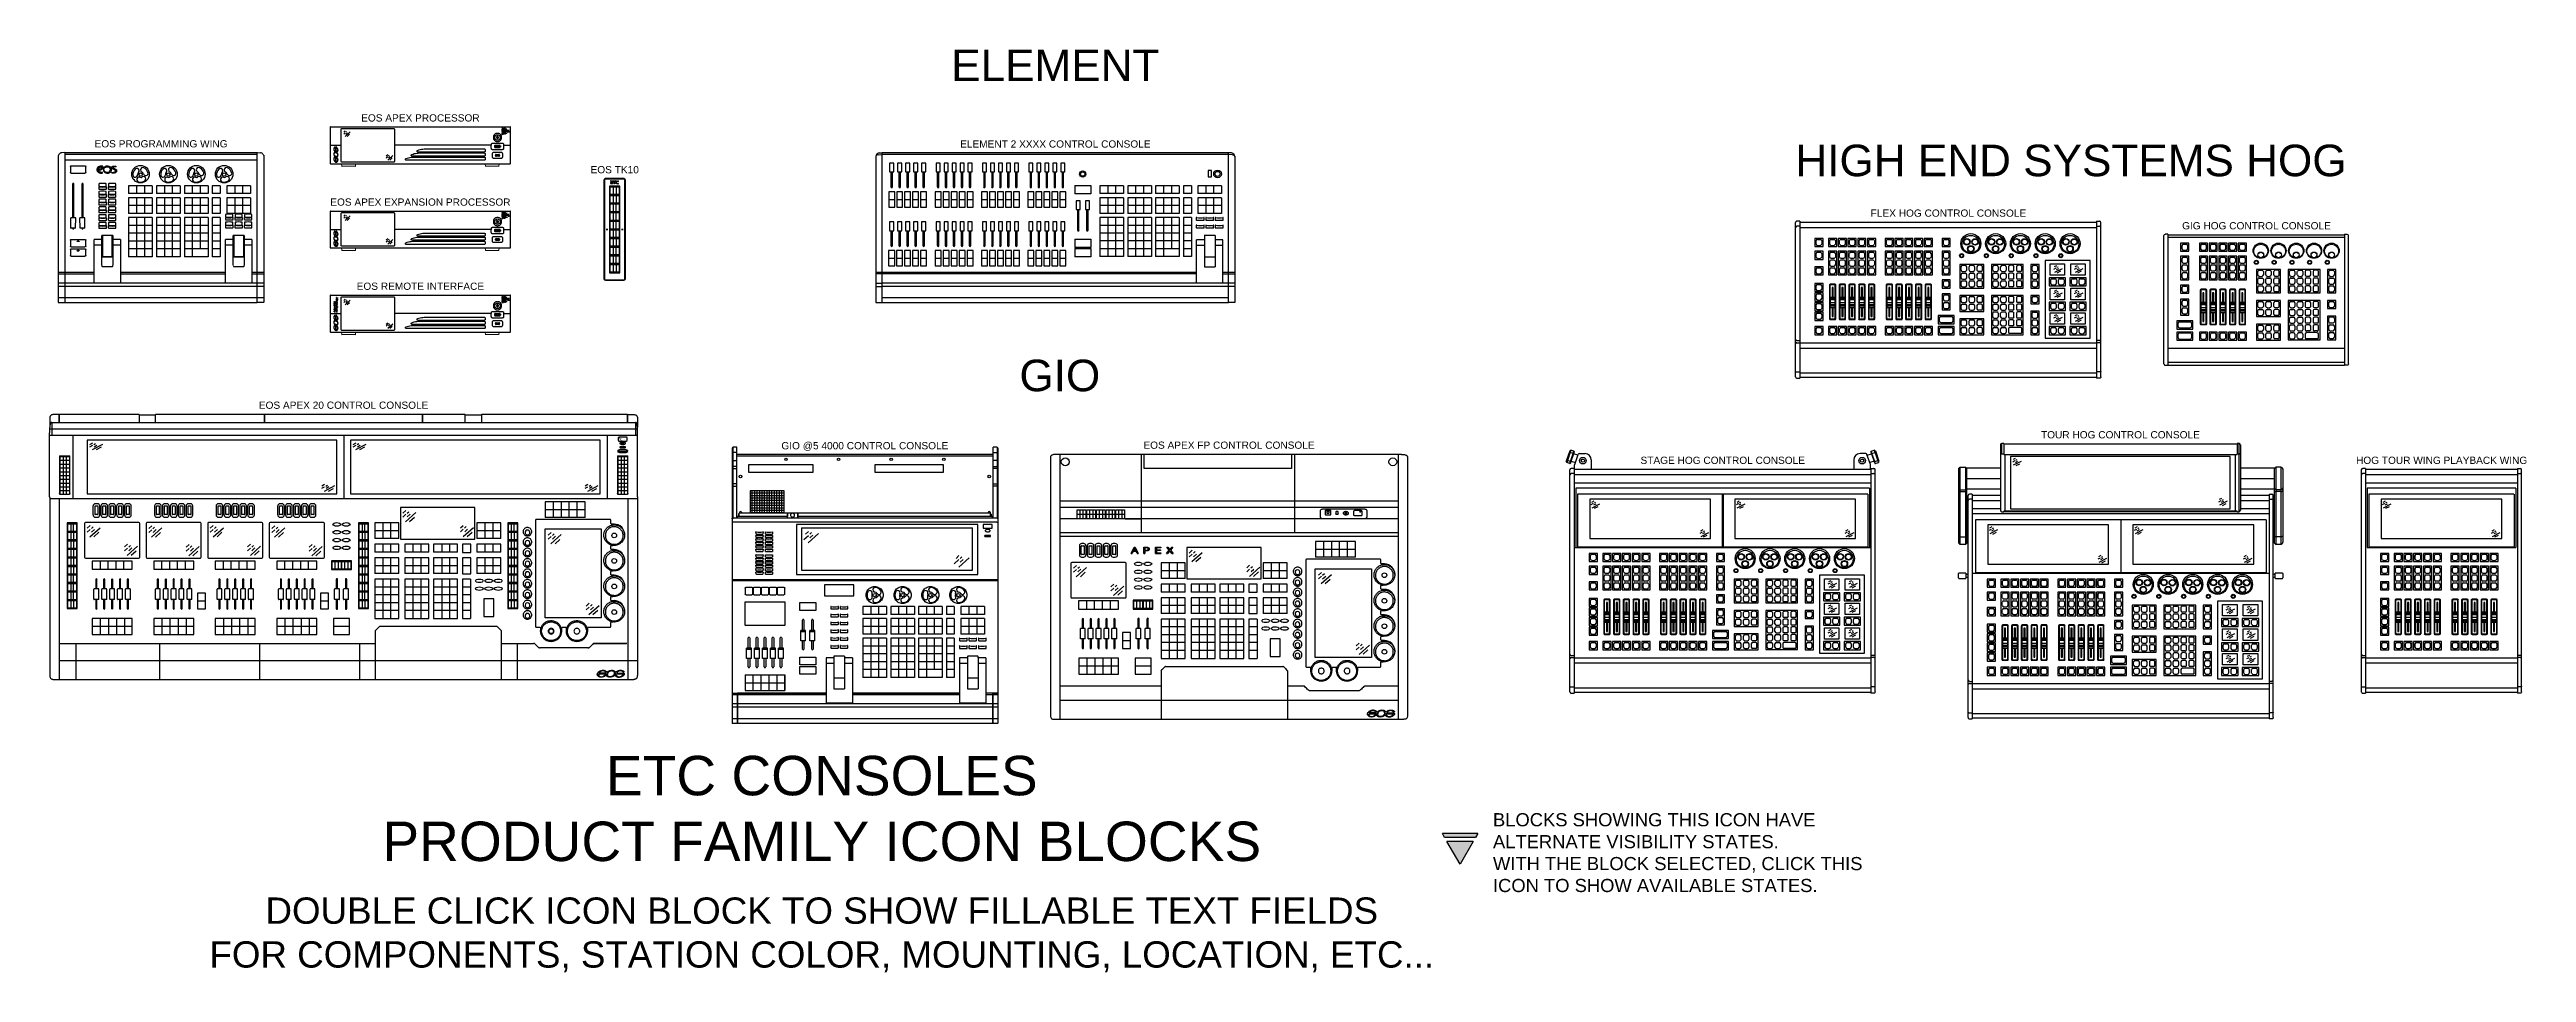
# Model space of a CAD drawing. Extents: x -49 to 275, y -8 to 142.
# Drawn here: x 39.4 to 274.8, y -7.8 to 80 of the extents above; entities that cross this region are included whole.
import ezdxf
from ezdxf.enums import TextEntityAlignment as Align

# ---------------------------------------------------------------- set-up
doc = ezdxf.new("R2010")
doc.units = 0
doc.header["$LTSCALE"] = 0.5
doc.header["$MEASUREMENT"] = 0
doc.layers.get('0').update_dxf_attribs({"linetype": 'CONTINUOUS'})
doc.layers.add('OBJECT', color=7, linetype='CONTINUOUS')
doc.layers.add('RISER', color=7, linetype='CONTINUOUS')
doc.styles.add('ARIAL', font='arial.ttf')

msp = doc.modelspace()

# ---------------------------------------------------------------- texts
at = {"color": 140, "style": 'ARIAL'}
for s, p in [('ELEMENT', (135, 76.97)), ('HIGH END SYSTEMS HOG', (231.54, 67.93)), ('GIO', (135.43, 47.49))]:
    msp.add_text(s, height=3, dxfattribs=at).set_placement(p, align=Align.CENTER)
at = {"layer": 'OBJECT', "color": 140, "insert": (112.8, 7.8), "char_height": 3.75, "attachment_point": 5, "style": 'ARIAL'}
msp.add_mtext_dynamic_manual_height_columns('ETC CONSOLES\\PPRODUCT FAMILY ICON BLOCKS', width=115.3134, gutter_width=3.44, heights=[0], dxfattribs=at)
at = {"layer": 'OBJECT', "color": 3, "style": 'ARIAL'}
for s, width, gutter_width, heights, insert, char_height, attachment_point in [('BLOCKS SHOWING THIS ICON HAVE ALTERNATE VISIBILITY STATES.\\PWITH THE BLOCK SELECTED, CLICK THIS ICON TO SHOW AVAILABLE STATES.', 35.6966, 1.72, [22.68], (176.6, 3.62), 1.25, 4), ('DOUBLE CLICK ICON BLOCK TO SHOW FILLABLE TEXT FIELDS\\PFOR COMPONENTS, STATION COLOR, MOUNTING, LOCATION, ETC...', 152.6522, 3.44, [13.6], (112.8, -4.2), 2.5, 5)]:
    msp.add_mtext_dynamic_manual_height_columns(s, width=width, gutter_width=gutter_width, heights=heights, dxfattribs=dict(at, insert=insert, char_height=char_height, attachment_point=attachment_point))

# ---------------------------------------------------------------- blocks, each defined once
blk = doc.blocks.new('*U49')
at = {"layer": 'RISER'}
for p, q in [((-12.56, 13.09), (-12.62, 13.09)), ((-12.62, 13.09), (-12.62, -13.09)), ((-12.56, 13.08), (-12.62, 13.08)), ((-12.56, 12.59), (-12.62, 12.59)), ((-12.56, 11.9), (-12.62, 11.9)), ((-12.17, 13.15), (-12.56, 13.15)), ((-12.56, 13.15), (-12.56, 6.41)), ((-12.17, 12.66), (-12.56, 12.66)), ((-12.56, 11.89), (-12.17, 11.89)), ((-12.17, 6.41), (-12.17, 13.15)), ((12.18, 12.45), (-12.17, 12.45)), ((12.18, 12.31), (-12.17, 12.31)), ((12.56, 13.15), (12.18, 13.15)), ((12.18, 6.41), (12.18, 13.15)), ((12.18, 12.66), (12.56, 12.66)), ((12.56, 11.89), (12.18, 11.89)), ((12.56, 13.15), (12.56, 6.41)), ((12.63, 13.09), (12.56, 13.09)), ((12.56, 12.59), (12.63, 12.59)), ((12.56, 11.9), (12.63, 11.9)), ((12.63, 13.09), (12.62, -13.09)), ((-12.56, 11.34), (-12.62, 11.34)), ((-12.56, 11.15), (-12.62, 11.15)), ((-12.56, 9.71), (-12.62, 9.71)), ((-12.56, 9.47), (-12.62, 9.47)), ((-12.17, 11.33), (-12.56, 11.33)), ((-12.56, 11.11), (-12.17, 11.11)), ((-12.17, 9.67), (-12.56, 9.67)), ((-12.56, 9.46), (-12.17, 9.46)), ((12.18, 11.33), (12.56, 11.33)), ((12.56, 11.11), (12.18, 11.11)), ((12.18, 9.67), (12.56, 9.67)), ((12.56, 9.46), (12.18, 9.46)), ((12.56, 11.34), (12.63, 11.34)), ((12.56, 11.15), (12.63, 11.15)), ((12.56, 9.71), (12.63, 9.71)), ((12.56, 9.47), (12.63, 9.47)), ((-7.68, 9), (-10.92, 9)), ((-10.92, 9), (-10.92, 6.89)), ((-10.92, 8.8), (-7.68, 8.8)), ((-10.92, 8.56), (-7.68, 8.56)), ((-10.92, 8.33), (-7.68, 8.33)), ((-10.92, 8.1), (-7.68, 8.1)), ((-10.92, 7.86), (-7.68, 7.86)), ((-10.92, 7.63), (-7.68, 7.63)), ((-10.92, 7.4), (-7.68, 7.4)), ((-10.92, 7.17), (-7.68, 7.17)), ((-10.71, 6.89), (-10.71, 9)), ((-10.47, 6.89), (-10.47, 9)), ((-10.24, 6.89), (-10.24, 9)), ((-10, 6.89), (-10, 9)), ((-9.77, 6.89), (-9.77, 9)), ((-9.53, 6.89), (-9.53, 9)), ((-9.3, 6.89), (-9.3, 9)), ((-9.06, 6.89), (-9.06, 9)), ((-8.83, 6.89), (-8.83, 9)), ((-8.59, 6.89), (-8.59, 9)), ((-8.36, 6.89), (-8.36, 9)), ((-8.12, 6.89), (-8.12, 9)), ((-7.89, 6.89), (-7.89, 9)), ((-7.68, 6.89), (-7.68, 9)), ((12.49, 6.41), (-12.49, 6.41)), ((12.49, 6.01), (-12.49, 6.01)), ((-12.11, 6.41), (-12.11, 6.57)), ((-7.36, 6.57), (-12.11, 6.57)), ((-12.01, 6.79), (-12.01, 6.57)), ((-7.36, 6.89), (-11.95, 6.89)), ((-11.95, 6.57), (-11.95, 6.89)), ((-10.92, 6.93), (-7.68, 6.93)), ((-10.35, 4.9), (-10.36, 5.1)), ((-10.35, 4.57), (-10.36, 4.77)), ((-10.34, 4.88), (-9.7, 4.88)), ((-9.68, 5.1), (-9.69, 4.9)), ((-9.68, 4.77), (-9.69, 4.57)), ((-9.45, 4.9), (-9.46, 5.1)), ((-9.45, 4.57), (-9.46, 4.77)), ((-9.44, 4.88), (-8.8, 4.88)), ((-8.78, 5.1), (-8.78, 4.9)), ((-8.78, 4.77), (-8.78, 4.57)), ((-7.36, 6.89), (-7.36, 6.57)), ((-6.39, 6.88), (-7.36, 6.88)), ((-7.36, 6.41), (-7.36, 6.88)), ((-7.36, 6.88), (-7.36, 6.88)), ((-7.36, 6.82), (-7.36, 6.82)), ((10.72, 5.81), (-6.51, 5.81)), ((-6.51, 5.81), (-6.51, 1.04)), ((11.95, 6.89), (-6.39, 6.89)), ((-6.39, 6.41), (-6.39, 6.89)), ((-6.39, 6.88), (-6.39, 6.41)), ((-6.39, 6.88), (-6.39, 6.88)), ((12.12, 6.57), (-6.39, 6.57)), ((-6.02, 5.5), (-6.02, 1.46)), ((-6.02, 5.5), (10.23, 5.5)), ((-5.8, 4.37), (-5.36, 4.77)), ((-5.64, 4.89), (-5.36, 5.15)), ((-5.38, 4.07), (-4.4, 4.95)), ((-5.24, 4.88), (-5.08, 5.03)), ((-5.23, 4.53), (-4.95, 4.79)), ((10.23, 1.46), (10.23, 5.5)), ((10.72, 1.04), (10.72, 5.81)), ((12.09, 5.81), (11.25, 5.81)), ((11.25, 5.81), (11.25, 5.45)), ((11.25, 5.45), (12.09, 5.45)), ((11.94, 4.77), (11.4, 4.77)), ((11.4, 4.67), (11.4, 4.77)), ((11.94, 4.67), (11.94, 4.77)), ((11.95, 6.57), (11.95, 6.89)), ((11.95, 6.79), (12.02, 6.79)), ((12.02, 6.57), (12.02, 6.79)), ((12.09, 5.45), (12.09, 5.81)), ((12.12, 6.41), (12.12, 6.57)), ((-10.35, 4.24), (-10.36, 4.44)), ((-10.35, 3.91), (-10.36, 4.11)), ((-10.35, 3.58), (-10.36, 3.78)), ((-10.35, 3.25), (-10.36, 3.45)), ((-10.35, 2.73), (-10.36, 2.93)), ((-10.35, 2.4), (-10.36, 2.6)), ((-10.34, 4.56), (-9.7, 4.56)), ((-10.34, 4.23), (-9.7, 4.23)), ((-10.34, 3.9), (-9.7, 3.9)), ((-10.34, 3.57), (-9.7, 3.57)), ((-10.34, 3.24), (-9.7, 3.24)), ((-10.34, 2.71), (-9.7, 2.71)), ((-10.34, 2.39), (-9.7, 2.39)), ((-9.68, 4.44), (-9.69, 4.24)), ((-9.68, 4.11), (-9.69, 3.91)), ((-9.68, 3.78), (-9.69, 3.58)), ((-9.68, 3.45), (-9.69, 3.25)), ((-9.68, 2.93), (-9.69, 2.73)), ((-9.68, 2.6), (-9.69, 2.4)), ((-9.45, 4.24), (-9.46, 4.44)), ((-9.45, 3.91), (-9.46, 4.11)), ((-9.45, 3.58), (-9.46, 3.78)), ((-9.45, 3.25), (-9.46, 3.45)), ((-9.45, 2.73), (-9.46, 2.93)), ((-9.45, 2.4), (-9.46, 2.6)), ((-9.44, 4.56), (-8.8, 4.56)), ((-9.44, 4.23), (-8.8, 4.23)), ((-9.44, 3.9), (-8.8, 3.9)), ((-9.44, 3.57), (-8.8, 3.57)), ((-9.44, 3.24), (-8.8, 3.24)), ((-9.44, 2.71), (-8.8, 2.71)), ((-9.44, 2.39), (-8.8, 2.39)), ((-8.78, 4.44), (-8.78, 4.24)), ((-8.78, 4.11), (-8.78, 3.91)), ((-8.78, 3.78), (-8.78, 3.58)), ((-8.78, 3.45), (-8.78, 3.25)), ((-8.78, 2.93), (-8.78, 2.73)), ((-8.78, 2.6), (-8.78, 2.4)), ((8.5, 2.06), (8.94, 2.46)), ((8.66, 2.58), (8.94, 2.84)), ((8.93, 1.76), (9.9, 2.64)), ((9.06, 2.57), (9.22, 2.72)), ((9.07, 2.22), (9.35, 2.48)), ((11.4, 4.67), (11.94, 4.67)), ((-12.62, 0.58), (12.63, 0.58)), ((-12.62, 0.58), (12.63, 0.58)), ((12.63, 0.45), (-12.62, 0.45)), ((-10.35, 2.07), (-10.36, 2.27)), ((-10.35, 1.74), (-10.36, 1.94)), ((-10.35, 1.41), (-10.36, 1.61)), ((-10.35, 1.08), (-10.36, 1.28)), ((-10.34, 2.06), (-9.7, 2.06)), ((-10.34, 1.73), (-9.7, 1.73)), ((-10.34, 1.4), (-9.7, 1.4)), ((-10.34, 1.07), (-9.7, 1.07)), ((-9.68, 2.27), (-9.69, 2.07)), ((-9.68, 1.94), (-9.69, 1.74)), ((-9.68, 1.61), (-9.69, 1.41)), ((-9.68, 1.28), (-9.69, 1.08)), ((-9.45, 2.07), (-9.46, 2.27)), ((-9.45, 1.74), (-9.46, 1.94)), ((-9.45, 1.41), (-9.46, 1.61)), ((-9.45, 1.08), (-9.46, 1.28)), ((-9.44, 2.06), (-8.8, 2.06)), ((-9.44, 1.73), (-8.8, 1.73)), ((-9.44, 1.4), (-8.8, 1.4)), ((-9.44, 1.07), (-8.8, 1.07)), ((-8.78, 2.27), (-8.78, 2.07)), ((-8.78, 1.94), (-8.78, 1.74)), ((-8.78, 1.61), (-8.78, 1.41)), ((-8.78, 1.28), (-8.78, 1.08)), ((-6.51, 1.04), (10.72, 1.04)), ((-6.02, 1.46), (10.23, 1.46)), ((-3.83, 0.07), (-3.83, -0.99)), ((-1.04, 0.07), (-3.83, 0.07)), ((-1.04, -0.99), (-1.04, 0.07)), ((-11.41, -1.61), (-11.41, -3.73)), ((-7.61, -1.58), (-11.38, -1.58)), ((-11.37, -0.25), (-11.37, -0.81)), ((-11.37, -0.25), (-11.37, -0.25)), ((-11.3, -0.88), (-10.74, -0.88)), ((-11.29, -0.17), (-10.74, -0.17)), ((-10.66, -0.81), (-10.66, -0.25)), ((-10.66, -0.25), (-10.66, -0.25)), ((-10.61, -0.25), (-10.61, -0.81)), ((-10.61, -0.25), (-10.61, -0.25)), ((-10.54, -0.88), (-9.98, -0.88)), ((-10.53, -0.17), (-9.98, -0.17)), ((-9.9, -0.81), (-9.9, -0.25)), ((-9.9, -0.25), (-9.9, -0.25)), ((-9.85, -0.25), (-9.85, -0.81)), ((-9.85, -0.25), (-9.85, -0.25)), ((-9.78, -0.88), (-9.22, -0.88)), ((-9.77, -0.17), (-9.22, -0.17)), ((-9.14, -0.81), (-9.14, -0.25)), ((-9.14, -0.25), (-9.14, -0.25)), ((-9.09, -0.25), (-9.09, -0.81)), ((-9.09, -0.25), (-9.09, -0.25)), ((-9.02, -0.88), (-8.46, -0.88)), ((-9.01, -0.17), (-8.46, -0.17)), ((-8.38, -0.81), (-8.38, -0.25)), ((-8.38, -0.25), (-8.38, -0.25)), ((-8.33, -0.25), (-8.33, -0.81)), ((-8.33, -0.25), (-8.33, -0.25)), ((-8.26, -0.88), (-7.7, -0.88)), ((-8.25, -0.17), (-7.7, -0.17)), ((-7.62, -0.81), (-7.62, -0.25)), ((-7.62, -0.25), (-7.62, -0.25)), ((-7.58, -3.73), (-7.58, -1.61)), ((-6.19, -1.62), (-4.66, -1.62)), ((-6.19, -2.37), (-6.19, -1.62)), ((-4.66, -1.62), (-4.66, -2.37)), ((-3.83, -0.99), (-1.04, -0.99)), ((-3.83, -0.99), (-1.04, -0.99)), ((-3.25, -2.01), (-3.25, -2.2)), ((-3.22, -2.23), (-2.55, -2.23)), ((-2.54, -1.99), (-2.54, -1.98)), ((-2.52, -2.2), (-2.52, -2.01)), ((-2.35, -2.01), (-2.35, -2.2)), ((-2.32, -2.23), (-1.65, -2.23)), ((-1.64, -1.99), (-1.64, -1.98)), ((-1.62, -2.2), (-1.62, -2.01)), ((-0.2, -1.99), (-0.2, -2.74)), ((2.05, -1.99), (-0.2, -1.99)), ((0.55, -1.99), (0.55, -2.74)), ((1.3, -1.99), (1.3, -2.74)), ((2.05, -1.99), (2.05, -2.74)), ((2.45, -1.99), (2.45, -2.74)), ((4.7, -1.99), (2.45, -1.99)), ((3.2, -1.99), (3.2, -2.74)), ((3.95, -1.99), (3.95, -2.74)), ((4.7, -1.99), (4.7, -2.74)), ((5.1, -1.99), (5.1, -2.74)), ((7.35, -1.99), (5.1, -1.99)), ((5.85, -1.99), (5.85, -2.74)), ((6.6, -1.99), (6.6, -2.74)), ((7.35, -1.99), (7.35, -2.74)), ((7.75, -1.99), (7.75, -2.74)), ((8.5, -1.99), (7.75, -1.99)), ((8.5, -1.99), (8.5, -2.74)), ((9.13, -1.99), (9.13, -2.74)), ((11.38, -1.99), (9.13, -1.99)), ((9.88, -1.99), (9.88, -2.74)), ((10.63, -1.99), (10.63, -2.74)), ((11.38, -1.99), (11.38, -2.74)), ((-11.38, -3.76), (-7.61, -3.76)), ((-4.66, -2.37), (-6.19, -2.37)), ((-6.09, -5.25), (-6.09, -4.26)), ((-5.63, -4.26), (-6.09, -4.26)), ((-5.63, -4.41), (-6.09, -4.41)), ((-5.92, -4.26), (-5.92, -3.28)), ((-5.8, -3.28), (-5.8, -4.26)), ((-5.63, -5.25), (-5.63, -4.26)), ((-5.22, -5.25), (-5.22, -4.26)), ((-4.76, -4.26), (-5.22, -4.26)), ((-4.76, -4.41), (-5.22, -4.41)), ((-5.05, -4.26), (-5.05, -3.28)), ((-4.93, -3.28), (-4.93, -4.26)), ((-4.76, -5.25), (-4.76, -4.26)), ((-3.25, -2.75), (-3.25, -2.94)), ((-3.25, -3.5), (-3.25, -3.68)), ((-3.25, -4.24), (-3.25, -4.43)), ((-3.22, -2.97), (-2.55, -2.97)), ((-3.22, -3.72), (-2.55, -3.72)), ((-3.22, -4.46), (-2.55, -4.46)), ((-2.54, -2.73), (-2.54, -2.73)), ((-2.54, -3.47), (-2.54, -3.47)), ((-2.54, -4.21), (-2.54, -4.21)), ((-2.52, -2.94), (-2.52, -2.75)), ((-2.52, -3.68), (-2.52, -3.5)), ((-2.52, -4.43), (-2.52, -4.24)), ((-2.35, -2.75), (-2.35, -2.94)), ((-2.35, -3.5), (-2.35, -3.68)), ((-2.35, -4.24), (-2.35, -4.43)), ((-2.32, -2.97), (-1.65, -2.97)), ((-2.32, -3.72), (-1.65, -3.72)), ((-2.32, -4.46), (-1.65, -4.46)), ((-1.64, -2.73), (-1.64, -2.73)), ((-1.64, -3.47), (-1.64, -3.47)), ((-1.64, -4.21), (-1.64, -4.21)), ((-1.62, -2.94), (-1.62, -2.75)), ((-1.62, -3.68), (-1.62, -3.5)), ((-1.62, -4.43), (-1.62, -4.24)), ((2.05, -2.74), (-0.2, -2.74)), ((-0.2, -3.14), (-0.2, -4.62)), ((2.05, -3.14), (-0.2, -3.14)), ((2.05, -3.88), (-0.2, -3.88)), ((2.05, -4.62), (-0.2, -4.62)), ((0.55, -3.14), (0.55, -4.62)), ((1.3, -3.14), (1.3, -4.62)), ((2.05, -3.14), (2.05, -4.62)), ((4.7, -2.74), (2.45, -2.74)), ((2.45, -3.14), (2.45, -4.62)), ((4.7, -3.14), (2.45, -3.14)), ((4.7, -3.88), (2.45, -3.88)), ((4.7, -4.62), (2.45, -4.62)), ((3.2, -3.14), (3.2, -4.62)), ((3.95, -3.14), (3.95, -4.62)), ((4.7, -3.14), (4.7, -4.62)), ((7.35, -2.74), (5.1, -2.74)), ((5.1, -3.14), (5.1, -4.62)), ((7.35, -3.14), (5.1, -3.14)), ((7.35, -3.88), (5.1, -3.88)), ((7.35, -4.62), (5.1, -4.62)), ((5.85, -3.14), (5.85, -4.62)), ((6.6, -3.14), (6.6, -4.62)), ((7.35, -3.14), (7.35, -4.62)), ((8.5, -2.74), (7.75, -2.74)), ((7.75, -3.14), (7.75, -4.62)), ((8.5, -3.14), (7.75, -3.14)), ((8.5, -3.88), (7.75, -3.88)), ((8.5, -4.62), (7.75, -4.62)), ((8.5, -3.14), (8.5, -4.62)), ((11.38, -2.74), (9.13, -2.74)), ((9.13, -3.14), (9.13, -4.62)), ((11.38, -3.14), (9.13, -3.14)), ((11.38, -3.88), (9.13, -3.88)), ((11.38, -4.62), (9.13, -4.62)), ((9.88, -3.14), (9.88, -4.62)), ((10.63, -3.14), (10.63, -4.62)), ((11.38, -3.14), (11.38, -4.62)), ((-11.25, -6.93), (-11.25, -5.94)), ((-10.78, -5.94), (-11.25, -5.94)), ((-10.78, -6.09), (-11.25, -6.09)), ((-10.78, -6.93), (-11.25, -6.93)), ((-11.08, -5.94), (-11.08, -4.97)), ((-11.08, -7.74), (-11.08, -6.93)), ((-10.95, -4.97), (-10.95, -5.94)), ((-10.95, -6.93), (-10.95, -7.74)), ((-10.78, -6.93), (-10.78, -5.94)), ((-10.49, -6.93), (-10.49, -5.94)), ((-10.02, -5.94), (-10.49, -5.94)), ((-10.02, -6.09), (-10.49, -6.09)), ((-10.02, -6.93), (-10.49, -6.93)), ((-10.32, -5.94), (-10.32, -4.97)), ((-10.32, -7.74), (-10.32, -6.93)), ((-10.19, -4.97), (-10.19, -5.94)), ((-10.19, -6.93), (-10.19, -7.74)), ((-10.02, -6.93), (-10.02, -5.94)), ((-9.73, -6.93), (-9.73, -5.94)), ((-9.26, -5.94), (-9.73, -5.94)), ((-9.26, -6.09), (-9.73, -6.09)), ((-9.26, -6.93), (-9.73, -6.93)), ((-9.56, -5.94), (-9.56, -4.97)), ((-9.56, -7.74), (-9.56, -6.93)), ((-9.43, -4.97), (-9.43, -5.94)), ((-9.43, -6.93), (-9.43, -7.74)), ((-9.26, -6.93), (-9.26, -5.94)), ((-8.97, -6.93), (-8.97, -5.94)), ((-8.5, -5.94), (-8.97, -5.94)), ((-8.5, -6.09), (-8.97, -6.09)), ((-8.5, -6.93), (-8.97, -6.93)), ((-8.8, -5.94), (-8.8, -4.97)), ((-8.8, -7.74), (-8.8, -6.93)), ((-8.67, -4.97), (-8.67, -5.94)), ((-8.67, -6.93), (-8.67, -7.74)), ((-8.5, -6.93), (-8.5, -5.94)), ((-8.21, -6.93), (-8.21, -5.94)), ((-7.74, -5.94), (-8.21, -5.94)), ((-7.74, -6.09), (-8.21, -6.09)), ((-7.74, -6.93), (-8.21, -6.93)), ((-8.04, -5.94), (-8.04, -4.97)), ((-8.04, -7.74), (-8.04, -6.93)), ((-7.91, -4.97), (-7.91, -5.94)), ((-7.91, -6.93), (-7.91, -7.74)), ((-7.74, -6.93), (-7.74, -5.94)), ((-6.19, -6.81), (-4.66, -6.81)), ((-6.19, -7.55), (-6.19, -6.81)), ((-6.19, -7.52), (-6.19, -6.84)), ((-5.63, -5.25), (-6.09, -5.25)), ((-5.92, -6.06), (-5.92, -5.25)), ((-5.8, -5.25), (-5.8, -6.06)), ((-4.76, -5.25), (-5.22, -5.25)), ((-5.05, -6.06), (-5.05, -5.25)), ((-4.93, -5.25), (-4.93, -6.06)), ((-4.66, -6.81), (-4.66, -7.55)), ((-4.66, -6.84), (-4.66, -7.52)), ((-2.94, -6.87), (-3.68, -6.87)), ((-3.25, -4.98), (-3.25, -5.17)), ((-3.25, -5.73), (-3.25, -5.91)), ((-3.22, -5.2), (-2.55, -5.2)), ((-3.22, -5.94), (-2.55, -5.94)), ((-2.94, -6.73), (-2.94, -9.82)), ((-1.93, -6.73), (-2.94, -6.73)), ((-2.54, -4.96), (-2.54, -4.96)), ((-2.54, -5.7), (-2.54, -5.7)), ((-2.52, -5.17), (-2.52, -4.98)), ((-2.52, -5.91), (-2.52, -5.73)), ((-2.35, -4.98), (-2.35, -5.17)), ((-2.35, -5.73), (-2.35, -5.91)), ((-2.32, -5.2), (-1.65, -5.2)), ((-2.32, -5.94), (-1.65, -5.94)), ((-1.93, -6.73), (-1.93, -9.82)), ((-1.18, -6.87), (-1.93, -6.87)), ((-1.64, -4.96), (-1.64, -4.96)), ((-1.64, -5.7), (-1.64, -5.7)), ((-1.62, -5.17), (-1.62, -4.98)), ((-1.62, -5.91), (-1.62, -5.73)), ((-0.2, -5.02), (-0.2, -8.73)), ((2.05, -5.02), (-0.2, -5.02)), ((2.05, -5.76), (-0.2, -5.76)), ((2.05, -6.5), (-0.2, -6.5)), ((0.55, -5.02), (0.55, -8.73)), ((1.3, -5.02), (1.3, -8.73)), ((2.05, -5.02), (2.05, -8.73)), ((2.45, -5.02), (2.45, -8.73)), ((4.7, -5.02), (2.45, -5.02)), ((4.7, -5.76), (2.45, -5.76)), ((4.7, -6.5), (2.45, -6.5)), ((3.2, -5.02), (3.2, -8.73)), ((3.95, -5.02), (3.95, -8.73)), ((4.7, -5.02), (4.7, -8.73)), ((5.1, -5.02), (5.1, -8.73)), ((7.35, -5.02), (5.1, -5.02)), ((7.35, -5.76), (5.1, -5.76)), ((7.35, -6.5), (5.1, -6.5)), ((5.85, -5.02), (5.85, -8.73)), ((6.6, -5.02), (6.6, -7.99)), ((7.35, -5.02), (7.35, -8.73)), ((7.75, -5.02), (7.75, -8.73)), ((8.5, -5.02), (7.75, -5.02)), ((8.5, -5.76), (7.75, -5.76)), ((8.5, -6.5), (7.75, -6.5)), ((8.5, -5.02), (8.5, -8.73)), ((8.99, -5.03), (8.99, -5.22)), ((8.99, -5.77), (8.99, -5.96)), ((9.75, -6.87), (9, -6.87)), ((9.02, -5.25), (9.69, -5.25)), ((9.02, -5.99), (9.69, -5.99)), ((9.7, -5), (9.7, -5)), ((9.7, -5.75), (9.7, -5.74)), ((9.72, -5.22), (9.72, -5.03)), ((9.72, -5.96), (9.72, -5.77)), ((9.75, -6.76), (9.75, -6.86)), ((10.73, -6.73), (9.78, -6.73)), ((9.89, -5.03), (9.89, -5.22)), ((9.89, -5.77), (9.89, -5.96)), ((9.92, -5.25), (10.59, -5.25)), ((9.92, -5.99), (10.59, -5.99)), ((10.6, -5), (10.6, -5)), ((10.6, -5.75), (10.6, -5.74)), ((10.62, -5.22), (10.62, -5.03)), ((10.62, -5.96), (10.62, -5.77)), ((10.76, -6.86), (10.76, -6.76)), ((11.5, -6.87), (10.76, -6.87)), ((10.79, -5.03), (10.79, -5.22)), ((10.79, -5.77), (10.79, -5.96)), ((10.82, -5.25), (11.49, -5.25)), ((10.82, -5.99), (11.49, -5.99)), ((11.5, -5), (11.5, -5)), ((11.5, -5.75), (11.5, -5.74)), ((11.52, -5.22), (11.52, -5.03)), ((11.52, -5.96), (11.52, -5.77)), ((-11.37, -8.5), (-11.37, -9.97)), ((-11.37, -8.5), (-7.62, -8.5)), ((-11.37, -9.24), (-7.62, -9.24)), ((-10.64, -8.5), (-10.64, -9.97)), ((-9.88, -8.5), (-9.88, -9.97)), ((-9.12, -8.5), (-9.12, -9.97)), ((-8.36, -8.5), (-8.36, -9.97)), ((-7.62, -9.97), (-7.62, -8.5)), ((-7.62, -8.5), (-7.62, -9.97)), ((-4.66, -7.55), (-6.19, -7.55)), ((-6.19, -7.7), (-4.66, -7.7)), ((-6.19, -8.44), (-6.19, -7.7)), ((-6.19, -8.41), (-6.19, -7.73)), ((-4.66, -8.44), (-6.19, -8.44)), ((-4.66, -7.7), (-4.66, -8.44)), ((-4.66, -7.73), (-4.66, -8.41)), ((-2.94, -7.41), (-3.68, -7.41)), ((-3.68, -7.41), (-3.68, -11.09)), ((-2.94, -8.78), (-1.93, -8.78)), ((-1.18, -7.41), (-1.93, -7.41)), ((-1.18, -7.41), (-1.18, -11.09)), ((2.05, -7.25), (-0.2, -7.25)), ((2.05, -7.99), (-0.2, -7.99)), ((2.05, -8.73), (-0.2, -8.73)), ((4.7, -7.25), (2.45, -7.25)), ((4.7, -7.99), (2.45, -7.99)), ((4.7, -8.73), (2.45, -8.73)), ((7.35, -7.25), (5.1, -7.25)), ((7.35, -7.99), (5.1, -7.99)), ((7.35, -8.73), (5.1, -8.73)), ((8.5, -7.25), (7.75, -7.25)), ((8.5, -7.99), (7.75, -7.99)), ((8.5, -8.73), (7.75, -8.73)), ((9.75, -7.41), (9, -7.41)), ((9, -7.41), (9, -11.09)), ((9.75, -7.41), (9.75, -9.82)), ((9.78, -8.78), (10.73, -8.78)), ((11.5, -7.41), (10.76, -7.41)), ((10.76, -7.41), (10.76, -9.82)), ((11.5, -7.41), (11.5, -11.09)), ((-12.62, -10.22), (-12.15, -10.22)), ((-3.68, -10.39), (-12.62, -10.39)), ((12.12, -11.25), (-12.62, -11.25)), ((12.12, -11.57), (-12.62, -11.57)), ((-12.59, -10.22), (-12.61, -10.22)), ((-12.61, -10.22), (-12.61, -10.22)), ((-12.61, -10.23), (-12.15, -10.23)), ((-12.15, -10.22), (-3.68, -10.22)), ((-12.15, -10.23), (-12.15, -13.1)), ((-12.12, -10.22), (-12.12, -13.1)), ((-3.68, -10.23), (-12.12, -10.23)), ((-11.37, -9.97), (-7.62, -9.97)), ((-3.68, -11.09), (-3.68, -11.14)), ((-3.68, -11.14), (-1.18, -11.14)), ((-2.94, -9.82), (-1.93, -9.82)), ((9.01, -10.39), (-1.19, -10.39)), ((-1.18, -10.22), (9, -10.22)), ((9, -10.23), (-1.18, -10.23)), ((-1.18, -11.09), (-1.18, -11.14)), ((9, -11.09), (9, -11.14)), ((9, -11.14), (11.5, -11.14)), ((9.75, -9.82), (10.76, -9.82)), ((12.12, -10.23), (11.5, -10.23)), ((12.12, -10.39), (11.5, -10.39)), ((11.5, -11.09), (11.5, -11.14)), ((12.12, -10.22), (12.12, -13.1)), ((12.15, -10.4), (12.12, -10.4)), ((12.15, -11.26), (12.12, -11.26)), ((12.15, -11.57), (12.12, -11.57)), ((12.15, -10.22), (12.62, -10.22)), ((12.15, -10.23), (12.15, -13.1)), ((12.61, -10.23), (12.15, -10.23)), ((12.61, -10.39), (12.15, -10.39)), ((12.61, -11.25), (12.15, -11.25)), ((12.61, -11.57), (12.15, -11.57)), ((12.12, -12.66), (-12.62, -12.66)), ((-12.62, -13.05), (-12.62, -13.05)), ((-12.61, -13.1), (-12.15, -13.1)), ((-12.15, -13.07), (-12.12, -13.07)), ((-12.12, -13.1), (12.12, -13.1)), ((12.15, -12.65), (12.12, -12.65)), ((12.12, -13.07), (12.16, -13.07)), ((12.61, -12.66), (12.15, -12.66)), ((12.15, -13.1), (12.61, -13.1)), ((12.63, -13.05), (12.63, -13.05))]:
    blk.add_line(p, q, dxfattribs=at)
for points in [[(-4.95, 10.76), (-11.02, 10.76), (-11.02, 11.51), (-4.95, 11.51), (-4.95, 10.76)], [(7.43, 10.76), (0.98, 10.76), (0.98, 11.51), (7.43, 11.51), (7.43, 10.76)]]:
    blk.add_lwpolyline(points, dxfattribs=at)
at = {"layer": 'RISER', "flags": 128}
for points in [[(-12.62, 6.35), (-12.62, 6.38), (-12.61, 6.39), (-12.58, 6.4), (-12.54, 6.41), (-12.49, 6.41)], [(-12.49, 6.01), (-12.53, 6.01), (-12.57, 6), (-12.59, 5.99), (-12.61, 5.98), (-12.62, 5.95)], [(-10.34, 5.1), (-10.35, 5.1), (-10.36, 5.1), (-10.36, 5.1)], [(-10.34, 4.77), (-10.35, 4.77), (-10.36, 4.77), (-10.36, 4.77)], [(-9.68, 5.1), (-9.68, 5.1), (-9.69, 5.1), (-9.69, 5.1)], [(-9.68, 4.77), (-9.68, 4.77), (-9.69, 4.77), (-9.69, 4.77)], [(-9.44, 5.1), (-9.45, 5.1), (-9.46, 5.1), (-9.46, 5.1)], [(-9.44, 4.77), (-9.45, 4.77), (-9.46, 4.77), (-9.46, 4.77)], [(-8.78, 5.1), (-8.78, 5.1), (-8.79, 5.1), (-8.79, 5.1)], [(-8.78, 4.77), (-8.78, 4.77), (-8.79, 4.77), (-8.79, 4.77)], [(-6.87, 6.51), (-6.82, 6.52), (-6.77, 6.54), (-6.73, 6.57), (-6.7, 6.61), (-6.68, 6.65), (-6.68, 6.7), (-6.69, 6.75), (-6.71, 6.79), (-6.75, 6.83), (-6.8, 6.85), (-6.85, 6.87), (-6.9, 6.87), (-6.95, 6.85), (-7, 6.83), (-7.04, 6.79), (-7.06, 6.75), (-7.07, 6.7), (-7.07, 6.65), (-7.05, 6.61), (-7.02, 6.57), (-6.98, 6.54), (-6.93, 6.52), (-6.87, 6.51)], [(11.92, 5.21), (11.91, 5.24), (11.89, 5.26), (11.86, 5.29), (11.81, 5.3), (11.76, 5.31), (11.7, 5.32), (11.64, 5.32), (11.58, 5.31), (11.53, 5.3), (11.48, 5.29), (11.45, 5.26), (11.43, 5.24), (11.42, 5.21), (11.43, 5.19), (11.45, 5.16), (11.48, 5.14), (11.53, 5.12), (11.58, 5.11), (11.64, 5.11), (11.7, 5.11), (11.76, 5.11), (11.81, 5.12), (11.86, 5.14), (11.89, 5.16), (11.91, 5.19), (11.92, 5.21)], [(12.63, 6.35), (12.62, 6.38), (12.61, 6.39), (12.58, 6.4), (12.54, 6.41), (12.49, 6.41)], [(12.62, 5.95), (12.61, 5.98), (12.59, 5.99), (12.57, 6), (12.53, 6.01), (12.49, 6.01)], [(-10.34, 4.44), (-10.35, 4.44), (-10.36, 4.44), (-10.36, 4.44)], [(-10.34, 4.11), (-10.35, 4.11), (-10.36, 4.11), (-10.36, 4.11)], [(-10.34, 3.78), (-10.35, 3.78), (-10.36, 3.78), (-10.36, 3.78)], [(-10.34, 3.45), (-10.35, 3.45), (-10.36, 3.45), (-10.36, 3.45)], [(-10.34, 2.93), (-10.35, 2.93), (-10.36, 2.93), (-10.36, 2.93)], [(-10.34, 2.6), (-10.35, 2.6), (-10.36, 2.6), (-10.36, 2.6)], [(-9.68, 4.44), (-9.68, 4.44), (-9.69, 4.44), (-9.69, 4.44)], [(-9.68, 4.11), (-9.68, 4.11), (-9.69, 4.11), (-9.69, 4.11)], [(-9.68, 3.78), (-9.68, 3.78), (-9.69, 3.78), (-9.69, 3.78)], [(-9.68, 3.45), (-9.68, 3.45), (-9.69, 3.45), (-9.69, 3.45)], [(-9.68, 2.93), (-9.68, 2.93), (-9.69, 2.93), (-9.69, 2.93)], [(-9.68, 2.6), (-9.68, 2.6), (-9.69, 2.6), (-9.69, 2.6)], [(-9.44, 4.44), (-9.45, 4.44), (-9.46, 4.44), (-9.46, 4.44)], [(-9.44, 4.11), (-9.45, 4.11), (-9.46, 4.11), (-9.46, 4.11)], [(-9.44, 3.78), (-9.45, 3.78), (-9.46, 3.78), (-9.46, 3.78)], [(-9.44, 3.45), (-9.45, 3.45), (-9.46, 3.45), (-9.46, 3.45)], [(-9.44, 2.93), (-9.45, 2.93), (-9.46, 2.93), (-9.46, 2.93)], [(-9.44, 2.6), (-9.45, 2.6), (-9.46, 2.6), (-9.46, 2.6)], [(-8.78, 4.44), (-8.78, 4.44), (-8.79, 4.44), (-8.79, 4.44)], [(-8.78, 4.11), (-8.78, 4.11), (-8.79, 4.11), (-8.79, 4.11)], [(-8.78, 3.78), (-8.78, 3.78), (-8.79, 3.78), (-8.79, 3.78)], [(-8.78, 3.45), (-8.78, 3.45), (-8.79, 3.45), (-8.79, 3.45)], [(-8.78, 2.93), (-8.78, 2.93), (-8.79, 2.93), (-8.79, 2.93)], [(-8.78, 2.6), (-8.78, 2.6), (-8.79, 2.6), (-8.79, 2.6)], [(-10.34, 2.27), (-10.35, 2.27), (-10.36, 2.27), (-10.36, 2.27)], [(-10.34, 1.94), (-10.35, 1.94), (-10.36, 1.94), (-10.36, 1.94)], [(-10.34, 1.61), (-10.35, 1.61), (-10.36, 1.61), (-10.36, 1.61)], [(-10.34, 1.28), (-10.35, 1.28), (-10.36, 1.28), (-10.36, 1.28)], [(-9.68, 2.27), (-9.68, 2.27), (-9.69, 2.27), (-9.69, 2.27)], [(-9.68, 1.94), (-9.68, 1.94), (-9.69, 1.94), (-9.69, 1.94)], [(-9.68, 1.61), (-9.68, 1.61), (-9.69, 1.61), (-9.69, 1.61)], [(-9.68, 1.28), (-9.68, 1.28), (-9.69, 1.28), (-9.69, 1.28)], [(-9.44, 2.27), (-9.45, 2.27), (-9.46, 2.27), (-9.46, 2.27)], [(-9.44, 1.94), (-9.45, 1.94), (-9.46, 1.94), (-9.46, 1.94)], [(-9.44, 1.61), (-9.45, 1.61), (-9.46, 1.61), (-9.46, 1.61)], [(-9.44, 1.28), (-9.45, 1.28), (-9.46, 1.28), (-9.46, 1.28)], [(-8.78, 2.27), (-8.78, 2.27), (-8.79, 2.27), (-8.79, 2.27)], [(-8.78, 1.94), (-8.78, 1.94), (-8.79, 1.94), (-8.79, 1.94)], [(-8.78, 1.61), (-8.78, 1.61), (-8.79, 1.61), (-8.79, 1.61)], [(-8.78, 1.28), (-8.78, 1.28), (-8.79, 1.28), (-8.79, 1.28)], [(0.12, -0.9), (0.12, -0.8), (0.15, -0.69), (0.18, -0.59), (0.23, -0.5), (0.29, -0.41), (0.36, -0.33), (0.44, -0.26), (0.52, -0.21), (0.62, -0.16), (0.72, -0.13), (0.82, -0.1), (0.93, -0.1), (1.04, -0.1), (1.14, -0.13), (1.24, -0.16), (1.34, -0.21), (1.42, -0.26), (1.5, -0.33), (1.57, -0.41), (1.63, -0.5), (1.68, -0.59), (1.71, -0.69), (1.74, -0.8), (1.74, -0.9), (1.74, -1.01), (1.71, -1.11), (1.68, -1.21), (1.63, -1.3), (1.57, -1.39), (1.5, -1.47), (1.42, -1.54), (1.34, -1.6), (1.24, -1.65), (1.14, -1.68), (1.04, -1.7), (0.93, -1.71), (0.82, -1.7), (0.72, -1.68), (0.62, -1.65), (0.52, -1.6), (0.44, -1.54), (0.36, -1.47), (0.29, -1.39), (0.23, -1.3), (0.18, -1.21), (0.15, -1.11), (0.12, -1.01), (0.12, -0.9)], [(2.77, -0.9), (2.77, -0.8), (2.8, -0.69), (2.83, -0.59), (2.88, -0.5), (2.94, -0.41), (3.01, -0.33), (3.09, -0.26), (3.17, -0.21), (3.27, -0.16), (3.37, -0.13), (3.47, -0.1), (3.58, -0.1), (3.69, -0.1), (3.79, -0.13), (3.89, -0.16), (3.99, -0.21), (4.07, -0.26), (4.15, -0.33), (4.22, -0.41), (4.28, -0.5), (4.33, -0.59), (4.36, -0.69), (4.39, -0.8), (4.39, -0.9), (4.39, -1.01), (4.36, -1.11), (4.33, -1.21), (4.28, -1.3), (4.22, -1.39), (4.15, -1.47), (4.07, -1.54), (3.99, -1.6), (3.89, -1.65), (3.79, -1.68), (3.69, -1.7), (3.58, -1.71), (3.47, -1.7), (3.37, -1.68), (3.27, -1.65), (3.17, -1.6), (3.09, -1.54), (3.01, -1.47), (2.94, -1.39), (2.88, -1.3), (2.83, -1.21), (2.8, -1.11), (2.77, -1.01), (2.77, -0.9)], [(5.42, -0.9), (5.42, -0.8), (5.45, -0.69), (5.48, -0.59), (5.53, -0.5), (5.59, -0.41), (5.66, -0.33), (5.74, -0.26), (5.82, -0.21), (5.92, -0.16), (6.02, -0.13), (6.12, -0.1), (6.23, -0.1), (6.34, -0.1), (6.44, -0.13), (6.54, -0.16), (6.64, -0.21), (6.72, -0.26), (6.8, -0.33), (6.87, -0.41), (6.93, -0.5), (6.98, -0.59), (7.01, -0.69), (7.04, -0.8), (7.04, -0.9), (7.04, -1.01), (7.01, -1.11), (6.98, -1.21), (6.93, -1.3), (6.87, -1.39), (6.8, -1.47), (6.72, -1.54), (6.64, -1.6), (6.54, -1.65), (6.44, -1.68), (6.34, -1.7), (6.23, -1.71), (6.12, -1.7), (6.02, -1.68), (5.92, -1.65), (5.82, -1.6), (5.74, -1.54), (5.66, -1.47), (5.59, -1.39), (5.53, -1.3), (5.48, -1.21), (5.45, -1.11), (5.42, -1.01), (5.42, -0.9)], [(8.07, -0.9), (8.07, -0.8), (8.1, -0.69), (8.13, -0.59), (8.18, -0.5), (8.24, -0.41), (8.31, -0.33), (8.39, -0.26), (8.47, -0.21), (8.57, -0.16), (8.67, -0.13), (8.77, -0.1), (8.88, -0.1), (8.99, -0.1), (9.09, -0.13), (9.19, -0.16), (9.29, -0.21), (9.37, -0.26), (9.45, -0.33), (9.52, -0.41), (9.58, -0.5), (9.63, -0.59), (9.66, -0.69), (9.69, -0.8), (9.69, -0.9), (9.69, -1.01), (9.66, -1.11), (9.63, -1.21), (9.58, -1.3), (9.52, -1.39), (9.45, -1.47), (9.37, -1.54), (9.29, -1.6), (9.19, -1.65), (9.09, -1.68), (8.99, -1.7), (8.88, -1.71), (8.77, -1.7), (8.67, -1.68), (8.57, -1.65), (8.47, -1.6), (8.39, -1.54), (8.31, -1.47), (8.24, -1.39), (8.18, -1.3), (8.13, -1.21), (8.1, -1.11), (8.07, -1.01), (8.07, -0.9)], [(12.63, -10.17), (12.63, -10.17), (12.63, -10.17)], [(12.63, -10.18), (12.63, -10.18), (12.63, -10.18)]]:
    blk.add_lwpolyline(points, dxfattribs=at)
at = {"layer": 'RISER'}
for centre, radius in [((-7.5, 12), 0.122), ((-2.5, 12), 0.122), ((2.5, 12), 0.122), ((7.5, 12), 0.122), ((-11.82, 10.36), 0.122), ((11.82, 10.36), 0.122), ((0.93, -0.91), 0.161), ((3.58, -0.91), 0.161), ((6.23, -0.91), 0.161), ((8.88, -0.91), 0.161)]:
    blk.add_circle(centre, radius, dxfattribs=at)
for centre, radius, start, end in [((-12.62, 5.95), 0.00477, 183.2138, 272.8882), ((-11.93, 6.79), 0.0865, 105.7366, 178.0971), ((-11.82, 6.9), 0.122, 356.3227, 183.6773), ((-10.02, 8.38), 3.3, 264.3428, 275.6572), ((-10.02, 8.05), 3.3, 264.3428, 275.6572), ((-9.12, 8.38), 3.3, 264.3428, 275.6572), ((-9.12, 8.05), 3.3, 264.3428, 275.6572), ((11.82, 6.9), 0.122, 356.3227, 183.6773), ((12.62, 5.95), 0.00477, 267.1118, 356.7862), ((-10.02, 7.72), 3.3, 264.3428, 275.6572), ((-10.02, 7.39), 3.3, 264.3428, 275.6572), ((-10.02, 7.06), 3.3, 264.3428, 275.6572), ((-10.02, 6.73), 3.3, 264.3428, 275.6572), ((-10.02, 6.21), 3.3, 264.3428, 275.6572), ((-10.02, 5.88), 3.3, 264.3428, 275.6572), ((-9.12, 7.72), 3.3, 264.3428, 275.6572), ((-9.12, 7.39), 3.3, 264.3428, 275.6572), ((-9.12, 7.06), 3.3, 264.3428, 275.6572), ((-9.12, 6.73), 3.3, 264.3428, 275.6572), ((-9.12, 6.21), 3.3, 264.3428, 275.6572), ((-9.12, 5.88), 3.3, 264.3428, 275.6572), ((-10.02, 5.55), 3.3, 264.3428, 275.6572), ((-10.02, 5.22), 3.3, 264.3428, 275.6572), ((-10.02, 4.89), 3.3, 264.3428, 275.6572), ((-10.02, 4.57), 3.3, 264.3428, 275.6572), ((-9.12, 5.55), 3.3, 264.3428, 275.6572), ((-9.12, 5.22), 3.3, 264.3428, 275.6572), ((-9.12, 4.89), 3.3, 264.3428, 275.6572), ((-9.12, 4.57), 3.3, 264.3428, 275.6572), ((-11.38, -1.61), 0.0309, 89.7212, 179.7185), ((-7.61, -1.61), 0.0309, 0.2815, 90.2788), ((-3.22, -2.01), 0.0312, 76.9901, 179.6357), ((-3.22, -2.2), 0.0311, 180.282, 270.2776), ((-2.88, -0.54), 1.48, 257.2958, 282.7042), ((-2.55, -2.01), 0.0312, 0.3642, 103.0099), ((-2.55, -2.2), 0.0311, 269.7224, 359.718), ((-2.32, -2.01), 0.0312, 76.9901, 179.6357), ((-2.32, -2.2), 0.0311, 180.282, 270.2776), ((-1.98, -0.54), 1.48, 257.2958, 282.7042), ((-1.65, -2.01), 0.0312, 0.3642, 103.0099), ((-1.65, -2.2), 0.0311, 269.7224, 359.718), ((0.92, -0.91), 0.717, 155.2876, 204.7124), ((0.47, -0.7), 0.225, 336.024, 155.4319), ((0.47, -1.11), 0.225, 204.5681, 23.976), ((0.92, -0.91), 0.275, 155.2876, 204.7124), ((0.98, -0.41), 0.223, 83.9862, 264.8714), ((0.98, -1.4), 0.223, 95.1286, 276.0138), ((0.93, -0.91), 0.28, 35.8742, 84.6099), ((0.93, -0.9), 0.28, 275.3901, 324.1258), ((0.93, -0.92), 0.732, 35.8742, 84.6099), ((0.93, -0.9), 0.732, 275.3901, 324.1258), ((1.34, -0.62), 0.224, 215.3993, 35.1062), ((1.34, -1.2), 0.224, 324.8938, 144.6007), ((3.57, -0.91), 0.717, 155.2876, 204.7124), ((3.12, -0.7), 0.225, 336.024, 155.4319), ((3.12, -1.11), 0.225, 204.5681, 23.976), ((3.57, -0.91), 0.275, 155.2876, 204.7124), ((3.63, -0.41), 0.223, 83.9862, 264.8714), ((3.63, -1.4), 0.223, 95.1286, 276.0138), ((3.58, -0.91), 0.28, 35.8742, 84.6099), ((3.58, -0.9), 0.28, 275.3901, 324.1258), ((3.58, -0.92), 0.732, 35.8742, 84.6099), ((3.58, -0.9), 0.732, 275.3901, 324.1258), ((3.99, -0.62), 0.224, 215.3993, 35.1062), ((3.99, -1.2), 0.224, 324.8938, 144.6007), ((6.22, -0.91), 0.717, 155.2876, 204.7124), ((5.77, -0.7), 0.225, 336.024, 155.4319), ((5.77, -1.11), 0.225, 204.5681, 23.976), ((6.22, -0.91), 0.275, 155.2876, 204.7124), ((6.28, -0.41), 0.223, 83.9862, 264.8714), ((6.28, -1.4), 0.223, 95.1286, 276.0138), ((6.23, -0.91), 0.28, 35.8742, 84.6099), ((6.23, -0.9), 0.28, 275.3901, 324.1258), ((6.23, -0.92), 0.732, 35.8742, 84.6099), ((6.23, -0.9), 0.732, 275.3901, 324.1258), ((6.64, -0.62), 0.224, 215.3993, 35.1062), ((6.64, -1.2), 0.224, 324.8938, 144.6007), ((8.87, -0.91), 0.717, 155.2876, 204.7124), ((8.42, -0.7), 0.225, 336.024, 155.4319), ((8.42, -1.11), 0.225, 204.5681, 23.976), ((8.87, -0.91), 0.275, 155.2876, 204.7124), ((8.93, -0.41), 0.223, 83.9862, 264.8714), ((8.93, -1.4), 0.223, 95.1286, 276.0138), ((8.88, -0.91), 0.28, 35.8742, 84.6099), ((8.88, -0.9), 0.28, 275.3901, 324.1258), ((8.88, -0.92), 0.732, 35.8742, 84.6099), ((8.88, -0.9), 0.732, 275.3901, 324.1258), ((9.29, -0.62), 0.224, 215.3993, 35.1062), ((9.29, -1.2), 0.224, 324.8938, 144.6007), ((-11.38, -3.73), 0.0309, 180.2815, 270.2788), ((-7.61, -3.73), 0.0309, 269.7212, 359.7185), ((-5.86, -3.28), 0.0625, 0.4509, 179.5491), ((-4.99, -3.28), 0.0625, 0.4509, 179.5491), ((-3.22, -2.76), 0.0312, 76.9901, 179.6357), ((-3.22, -2.94), 0.0311, 180.282, 270.2776), ((-3.22, -3.5), 0.0312, 76.9901, 179.6357), ((-3.22, -3.68), 0.0311, 180.282, 270.2776), ((-3.22, -4.24), 0.0312, 76.9901, 179.6357), ((-3.22, -4.43), 0.0311, 180.282, 270.2776), ((-2.88, -1.28), 1.48, 257.2958, 282.7042), ((-2.88, -2.03), 1.48, 257.2958, 282.7042), ((-2.88, -2.77), 1.48, 257.2958, 282.7042), ((-2.55, -2.76), 0.0312, 0.3642, 103.0099), ((-2.55, -3.5), 0.0312, 0.3642, 103.0099), ((-2.55, -4.24), 0.0312, 0.3642, 103.0099), ((-2.55, -2.94), 0.0311, 269.7224, 359.718), ((-2.55, -3.68), 0.0311, 269.7224, 359.718), ((-2.55, -4.43), 0.0311, 269.7224, 359.718), ((-2.32, -2.76), 0.0312, 76.9901, 179.6357), ((-2.32, -2.94), 0.0311, 180.282, 270.2776), ((-2.32, -3.5), 0.0312, 76.9901, 179.6357), ((-2.32, -3.68), 0.0311, 180.282, 270.2776), ((-2.32, -4.24), 0.0312, 76.9901, 179.6357), ((-2.32, -4.43), 0.0311, 180.282, 270.2776), ((-1.98, -1.28), 1.48, 257.2958, 282.7042), ((-1.98, -2.03), 1.48, 257.2958, 282.7042), ((-1.98, -2.77), 1.48, 257.2958, 282.7042), ((-1.65, -2.76), 0.0312, 0.3642, 103.0099), ((-1.65, -3.5), 0.0312, 0.3642, 103.0099), ((-1.65, -4.24), 0.0312, 0.3642, 103.0099), ((-1.65, -2.94), 0.0311, 269.7224, 359.718), ((-1.65, -3.68), 0.0311, 269.7224, 359.718), ((-1.65, -4.43), 0.0311, 269.7224, 359.718), ((-11.02, -4.97), 0.0625, 0.4509, 179.5491), ((-10.26, -4.97), 0.0625, 0.4509, 179.5491), ((-9.5, -4.97), 0.0625, 0.4509, 179.5491), ((-8.74, -4.97), 0.0625, 0.4509, 179.5491), ((-7.98, -4.97), 0.0625, 0.4509, 179.5491), ((-5.86, -6.05), 0.0625, 180.4509, 359.5491), ((-4.99, -6.05), 0.0625, 180.4509, 359.5491), ((-3.22, -4.98), 0.0312, 76.9901, 179.6357), ((-3.22, -5.17), 0.0311, 180.282, 270.2776), ((-3.22, -5.73), 0.0312, 76.9901, 179.6357), ((-3.22, -5.91), 0.0311, 180.282, 270.2776), ((-2.88, -3.51), 1.48, 257.2958, 282.7042), ((-2.88, -4.25), 1.48, 257.2958, 282.7042), ((-2.55, -4.98), 0.0312, 0.3642, 103.0099), ((-2.55, -5.73), 0.0312, 0.3642, 103.0099), ((-2.55, -5.17), 0.0311, 269.7224, 359.718), ((-2.55, -5.91), 0.0311, 269.7224, 359.718), ((-2.32, -4.98), 0.0312, 76.9901, 179.6357), ((-2.32, -5.17), 0.0311, 180.282, 270.2776), ((-2.32, -5.73), 0.0312, 76.9901, 179.6357), ((-2.32, -5.91), 0.0311, 180.282, 270.2776), ((-1.98, -3.51), 1.48, 257.2958, 282.7042), ((-1.98, -4.25), 1.48, 257.2958, 282.7042), ((-1.65, -4.98), 0.0312, 0.3642, 103.0099), ((-1.65, -5.73), 0.0312, 0.3642, 103.0099), ((-1.65, -5.17), 0.0311, 269.7224, 359.718), ((-1.65, -5.91), 0.0311, 269.7224, 359.718), ((9.02, -5.03), 0.0312, 76.9901, 179.6357), ((9.02, -5.22), 0.0311, 180.282, 270.2776), ((9.02, -5.77), 0.0312, 76.9901, 179.6357), ((9.02, -5.96), 0.0311, 180.282, 270.2776), ((9.36, -3.56), 1.48, 257.2958, 282.7042), ((9.36, -4.3), 1.48, 257.2958, 282.7042), ((9.69, -5.03), 0.0312, 0.3642, 103.0099), ((9.69, -5.77), 0.0312, 0.3642, 103.0099), ((9.69, -5.22), 0.0311, 269.7224, 359.718), ((9.69, -5.96), 0.0311, 269.7224, 359.718), ((9.78, -6.76), 0.0308, 89.7196, 179.7187), ((9.92, -5.03), 0.0312, 76.9901, 179.6357), ((9.92, -5.22), 0.0311, 180.282, 270.2776), ((9.92, -5.77), 0.0312, 76.9901, 179.6357), ((9.92, -5.96), 0.0311, 180.282, 270.2776), ((10.25, -3.56), 1.48, 257.2958, 282.7042), ((10.25, -4.3), 1.48, 257.2958, 282.7042), ((10.59, -5.03), 0.0312, 0.3642, 103.0099), ((10.59, -5.77), 0.0312, 0.3642, 103.0099), ((10.59, -5.22), 0.0311, 269.7224, 359.718), ((10.59, -5.96), 0.0311, 269.7224, 359.718), ((10.73, -6.76), 0.0308, 0.2812, 90.2805), ((10.82, -5.03), 0.0312, 76.9901, 179.6357), ((10.82, -5.22), 0.0311, 180.282, 270.2776), ((10.82, -5.77), 0.0312, 76.9901, 179.6357), ((10.82, -5.96), 0.0311, 180.282, 270.2776), ((11.16, -3.56), 1.48, 257.2958, 282.7042), ((11.16, -4.3), 1.48, 257.2958, 282.7042), ((11.49, -5.03), 0.0312, 0.3642, 103.0099), ((11.49, -5.77), 0.0312, 0.3642, 103.0099), ((11.49, -5.22), 0.0311, 269.7224, 359.718), ((11.49, -5.96), 0.0311, 269.7224, 359.718), ((-11.02, -7.74), 0.0625, 180.4509, 359.5491), ((-10.26, -7.74), 0.0625, 180.4509, 359.5491), ((-9.5, -7.74), 0.0625, 180.4509, 359.5491), ((-8.74, -7.74), 0.0625, 180.4509, 359.5491), ((-7.98, -7.74), 0.0625, 180.4509, 359.5491), ((-12.62, -10.24), 0.0187, 83.6484, 117.4878), ((-12.62, -10.21), 0.00958, 246.8041, 277.3496), ((-12.61, -10.2), 0.0287, 246.8041, 277.3496), ((12.61, -11.28), 0.0234, 60.8776, 98.9428), ((12.61, -11.54), 0.0287, 262.6504, 293.1959), ((12.62, -10.21), 0.00958, 262.6504, 293.1959), ((-12.61, -13.09), 0.015, 180.0346, 270.0745), ((12.61, -12.63), 0.0287, 262.6504, 293.1959), ((12.61, -13.09), 0.015, 270.0745, 359.9654)]:
    blk.add_arc(centre, radius, start, end, dxfattribs=at)
for points, knots in [([(-10.35, 4.9), (-10.35, 4.89), (-10.35, 4.89), (-10.35, 4.89), (-10.35, 4.89)], [0, 0, 0, 0, 0.321621, 1, 1, 1, 1]), ([(-10.35, 4.89), (-10.35, 4.89), (-10.35, 4.89), (-10.35, 4.89), (-10.35, 4.88), (-10.34, 4.88), (-10.34, 4.88)], [0, 0, 0, 0, 0.359213, 0.519352, 0.787549, 1, 1, 1, 1]), ([(-9.7, 4.88), (-9.7, 4.88), (-9.7, 4.88), (-9.69, 4.89), (-9.69, 4.89), (-9.69, 4.89), (-9.69, 4.89)], [0, 0, 0, 0, 0.16368, 0.50617, 0.852491, 1, 1, 1, 1]), ([(-9.69, 4.89), (-9.69, 4.89), (-9.69, 4.89), (-9.69, 4.89), (-9.69, 4.9), (-9.69, 4.9)], [0, 0, 0, 0, 0.548718, 0.848296, 1, 1, 1, 1]), ([(-9.45, 4.9), (-9.45, 4.89), (-9.45, 4.89), (-9.45, 4.89), (-9.45, 4.89)], [0, 0, 0, 0, 0.321621, 1, 1, 1, 1]), ([(-9.45, 4.89), (-9.45, 4.89), (-9.45, 4.89), (-9.45, 4.89), (-9.44, 4.88), (-9.44, 4.88), (-9.44, 4.88)], [0, 0, 0, 0, 0.359213, 0.519352, 0.787549, 1, 1, 1, 1]), ([(-8.8, 4.88), (-8.8, 4.88), (-8.79, 4.88), (-8.79, 4.89), (-8.79, 4.89), (-8.79, 4.89), (-8.79, 4.89)], [0, 0, 0, 0, 0.16368, 0.50617, 0.852491, 1, 1, 1, 1]), ([(-8.79, 4.89), (-8.79, 4.89), (-8.78, 4.89), (-8.78, 4.89), (-8.78, 4.9), (-8.78, 4.9)], [0, 0, 0, 0, 0.548718, 0.848296, 1, 1, 1, 1]), ([(-10.35, 4.57), (-10.35, 4.57), (-10.35, 4.56), (-10.35, 4.56), (-10.35, 4.56)], [0, 0, 0, 0, 0.321621, 1, 1, 1, 1]), ([(-10.35, 4.56), (-10.35, 4.56), (-10.35, 4.56), (-10.35, 4.56), (-10.35, 4.56), (-10.34, 4.56), (-10.34, 4.56)], [0, 0, 0, 0, 0.359213, 0.519352, 0.787549, 1, 1, 1, 1]), ([(-10.35, 4.24), (-10.35, 4.24), (-10.35, 4.24), (-10.35, 4.23), (-10.35, 4.23)], [0, 0, 0, 0, 0.321621, 1, 1, 1, 1]), ([(-10.35, 4.23), (-10.35, 4.23), (-10.35, 4.23), (-10.35, 4.23), (-10.35, 4.23), (-10.34, 4.23), (-10.34, 4.23)], [0, 0, 0, 0, 0.359213, 0.519352, 0.787549, 1, 1, 1, 1]), ([(-10.35, 3.91), (-10.35, 3.91), (-10.35, 3.91), (-10.35, 3.91), (-10.35, 3.9)], [0, 0, 0, 0, 0.321621, 1, 1, 1, 1]), ([(-10.35, 3.9), (-10.35, 3.9), (-10.35, 3.9), (-10.35, 3.9), (-10.35, 3.9), (-10.34, 3.9), (-10.34, 3.9)], [0, 0, 0, 0, 0.359213, 0.519352, 0.787549, 1, 1, 1, 1]), ([(-10.35, 3.58), (-10.35, 3.57), (-10.35, 3.57), (-10.35, 3.57), (-10.35, 3.57), (-10.34, 3.57), (-10.34, 3.57)], [0, 0, 0, 0, 0.359213, 0.519352, 0.787549, 1, 1, 1, 1]), ([(-10.35, 3.58), (-10.35, 3.58), (-10.35, 3.58), (-10.35, 3.58), (-10.35, 3.58)], [0, 0, 0, 0, 0.321621, 1, 1, 1, 1]), ([(-10.35, 3.25), (-10.35, 3.25), (-10.35, 3.24), (-10.35, 3.24), (-10.35, 3.24), (-10.34, 3.24), (-10.34, 3.24)], [0, 0, 0, 0, 0.359213, 0.519352, 0.787549, 1, 1, 1, 1]), ([(-10.35, 3.25), (-10.35, 3.25), (-10.35, 3.25), (-10.35, 3.25), (-10.35, 3.25)], [0, 0, 0, 0, 0.321621, 1, 1, 1, 1]), ([(-10.35, 2.73), (-10.35, 2.73), (-10.35, 2.72), (-10.35, 2.72), (-10.35, 2.72)], [0, 0, 0, 0, 0.321621, 1, 1, 1, 1]), ([(-10.35, 2.72), (-10.35, 2.72), (-10.35, 2.72), (-10.35, 2.72), (-10.35, 2.72), (-10.34, 2.72), (-10.34, 2.72)], [0, 0, 0, 0, 0.359213, 0.519352, 0.787549, 1, 1, 1, 1]), ([(-10.35, 2.4), (-10.35, 2.4), (-10.35, 2.4), (-10.35, 2.39), (-10.35, 2.39)], [0, 0, 0, 0, 0.321621, 1, 1, 1, 1]), ([(-10.35, 2.39), (-10.35, 2.39), (-10.35, 2.39), (-10.35, 2.39), (-10.35, 2.39), (-10.34, 2.39), (-10.34, 2.39)], [0, 0, 0, 0, 0.359213, 0.519352, 0.787549, 1, 1, 1, 1]), ([(-9.7, 4.56), (-9.7, 4.56), (-9.7, 4.56), (-9.69, 4.56), (-9.69, 4.56), (-9.69, 4.56), (-9.69, 4.56)], [0, 0, 0, 0, 0.16368, 0.50617, 0.852491, 1, 1, 1, 1]), ([(-9.7, 4.23), (-9.7, 4.23), (-9.7, 4.23), (-9.69, 4.23), (-9.69, 4.23), (-9.69, 4.23), (-9.69, 4.23)], [0, 0, 0, 0, 0.16368, 0.50617, 0.852491, 1, 1, 1, 1]), ([(-9.7, 3.9), (-9.7, 3.9), (-9.7, 3.9), (-9.69, 3.9), (-9.69, 3.9), (-9.69, 3.9), (-9.69, 3.9)], [0, 0, 0, 0, 0.16368, 0.50617, 0.852491, 1, 1, 1, 1]), ([(-9.7, 3.57), (-9.7, 3.57), (-9.7, 3.57), (-9.69, 3.57), (-9.69, 3.57), (-9.69, 3.57), (-9.69, 3.57)], [0, 0, 0, 0, 0.16368, 0.50617, 0.852491, 1, 1, 1, 1]), ([(-9.7, 3.24), (-9.7, 3.24), (-9.7, 3.24), (-9.69, 3.24), (-9.69, 3.24), (-9.69, 3.24), (-9.69, 3.24)], [0, 0, 0, 0, 0.16368, 0.50617, 0.852491, 1, 1, 1, 1]), ([(-9.7, 2.72), (-9.7, 2.72), (-9.7, 2.71), (-9.69, 2.72), (-9.69, 2.72), (-9.69, 2.72), (-9.69, 2.72)], [0, 0, 0, 0, 0.16368, 0.50617, 0.852491, 1, 1, 1, 1]), ([(-9.7, 2.39), (-9.7, 2.39), (-9.7, 2.39), (-9.69, 2.39), (-9.69, 2.39), (-9.69, 2.39), (-9.69, 2.39)], [0, 0, 0, 0, 0.16368, 0.50617, 0.852491, 1, 1, 1, 1]), ([(-9.69, 4.56), (-9.69, 4.56), (-9.69, 4.56), (-9.69, 4.57), (-9.69, 4.57), (-9.69, 4.57)], [0, 0, 0, 0, 0.548718, 0.848296, 1, 1, 1, 1]), ([(-9.69, 4.23), (-9.69, 4.23), (-9.69, 4.23), (-9.69, 4.24), (-9.69, 4.24), (-9.69, 4.24)], [0, 0, 0, 0, 0.548718, 0.848296, 1, 1, 1, 1]), ([(-9.69, 3.9), (-9.69, 3.9), (-9.69, 3.9), (-9.69, 3.91), (-9.69, 3.91), (-9.69, 3.91)], [0, 0, 0, 0, 0.548718, 0.848296, 1, 1, 1, 1]), ([(-9.69, 3.57), (-9.69, 3.57), (-9.69, 3.58), (-9.69, 3.58), (-9.69, 3.58), (-9.69, 3.58)], [0, 0, 0, 0, 0.548718, 0.848296, 1, 1, 1, 1]), ([(-9.69, 3.24), (-9.69, 3.25), (-9.69, 3.25), (-9.69, 3.25), (-9.69, 3.25), (-9.69, 3.25)], [0, 0, 0, 0, 0.548718, 0.848296, 1, 1, 1, 1]), ([(-9.69, 2.72), (-9.69, 2.72), (-9.69, 2.72), (-9.69, 2.72), (-9.69, 2.73), (-9.69, 2.73)], [0, 0, 0, 0, 0.548718, 0.848296, 1, 1, 1, 1]), ([(-9.69, 2.39), (-9.69, 2.39), (-9.69, 2.39), (-9.69, 2.4), (-9.69, 2.4), (-9.69, 2.4)], [0, 0, 0, 0, 0.548718, 0.848296, 1, 1, 1, 1]), ([(-9.45, 4.57), (-9.45, 4.57), (-9.45, 4.56), (-9.45, 4.56), (-9.45, 4.56)], [0, 0, 0, 0, 0.321621, 1, 1, 1, 1]), ([(-9.45, 4.56), (-9.45, 4.56), (-9.45, 4.56), (-9.45, 4.56), (-9.44, 4.56), (-9.44, 4.56), (-9.44, 4.56)], [0, 0, 0, 0, 0.359213, 0.519352, 0.787549, 1, 1, 1, 1]), ([(-9.45, 4.24), (-9.45, 4.24), (-9.45, 4.24), (-9.45, 4.23), (-9.45, 4.23)], [0, 0, 0, 0, 0.321621, 1, 1, 1, 1]), ([(-9.45, 4.23), (-9.45, 4.23), (-9.45, 4.23), (-9.45, 4.23), (-9.44, 4.23), (-9.44, 4.23), (-9.44, 4.23)], [0, 0, 0, 0, 0.359213, 0.519352, 0.787549, 1, 1, 1, 1]), ([(-9.45, 3.91), (-9.45, 3.91), (-9.45, 3.91), (-9.45, 3.91), (-9.45, 3.9)], [0, 0, 0, 0, 0.321621, 1, 1, 1, 1]), ([(-9.45, 3.9), (-9.45, 3.9), (-9.45, 3.9), (-9.45, 3.9), (-9.44, 3.9), (-9.44, 3.9), (-9.44, 3.9)], [0, 0, 0, 0, 0.359213, 0.519352, 0.787549, 1, 1, 1, 1]), ([(-9.45, 3.58), (-9.45, 3.57), (-9.45, 3.57), (-9.45, 3.57), (-9.44, 3.57), (-9.44, 3.57), (-9.44, 3.57)], [0, 0, 0, 0, 0.359213, 0.519352, 0.787549, 1, 1, 1, 1]), ([(-9.45, 3.58), (-9.45, 3.58), (-9.45, 3.58), (-9.45, 3.58), (-9.45, 3.58)], [0, 0, 0, 0, 0.321621, 1, 1, 1, 1]), ([(-9.45, 3.25), (-9.45, 3.25), (-9.45, 3.24), (-9.45, 3.24), (-9.44, 3.24), (-9.44, 3.24), (-9.44, 3.24)], [0, 0, 0, 0, 0.359213, 0.519352, 0.787549, 1, 1, 1, 1]), ([(-9.45, 3.25), (-9.45, 3.25), (-9.45, 3.25), (-9.45, 3.25), (-9.45, 3.25)], [0, 0, 0, 0, 0.321621, 1, 1, 1, 1]), ([(-9.45, 2.73), (-9.45, 2.73), (-9.45, 2.72), (-9.45, 2.72), (-9.45, 2.72)], [0, 0, 0, 0, 0.321621, 1, 1, 1, 1]), ([(-9.45, 2.72), (-9.45, 2.72), (-9.45, 2.72), (-9.45, 2.72), (-9.44, 2.72), (-9.44, 2.72), (-9.44, 2.72)], [0, 0, 0, 0, 0.359213, 0.519352, 0.787549, 1, 1, 1, 1]), ([(-9.45, 2.4), (-9.45, 2.4), (-9.45, 2.4), (-9.45, 2.39), (-9.45, 2.39)], [0, 0, 0, 0, 0.321621, 1, 1, 1, 1]), ([(-9.45, 2.39), (-9.45, 2.39), (-9.45, 2.39), (-9.45, 2.39), (-9.44, 2.39), (-9.44, 2.39), (-9.44, 2.39)], [0, 0, 0, 0, 0.359213, 0.519352, 0.787549, 1, 1, 1, 1]), ([(-8.8, 4.56), (-8.8, 4.56), (-8.79, 4.56), (-8.79, 4.56), (-8.79, 4.56), (-8.79, 4.56), (-8.79, 4.56)], [0, 0, 0, 0, 0.16368, 0.50617, 0.852491, 1, 1, 1, 1]), ([(-8.8, 4.23), (-8.8, 4.23), (-8.79, 4.23), (-8.79, 4.23), (-8.79, 4.23), (-8.79, 4.23), (-8.79, 4.23)], [0, 0, 0, 0, 0.16368, 0.50617, 0.852491, 1, 1, 1, 1]), ([(-8.8, 3.9), (-8.8, 3.9), (-8.79, 3.9), (-8.79, 3.9), (-8.79, 3.9), (-8.79, 3.9), (-8.79, 3.9)], [0, 0, 0, 0, 0.16368, 0.50617, 0.852491, 1, 1, 1, 1]), ([(-8.8, 3.57), (-8.8, 3.57), (-8.79, 3.57), (-8.79, 3.57), (-8.79, 3.57), (-8.79, 3.57), (-8.79, 3.57)], [0, 0, 0, 0, 0.16368, 0.50617, 0.852491, 1, 1, 1, 1]), ([(-8.8, 3.24), (-8.8, 3.24), (-8.79, 3.24), (-8.79, 3.24), (-8.79, 3.24), (-8.79, 3.24), (-8.79, 3.24)], [0, 0, 0, 0, 0.16368, 0.50617, 0.852491, 1, 1, 1, 1]), ([(-8.8, 2.72), (-8.8, 2.72), (-8.79, 2.71), (-8.79, 2.72), (-8.79, 2.72), (-8.79, 2.72), (-8.79, 2.72)], [0, 0, 0, 0, 0.16368, 0.50617, 0.852491, 1, 1, 1, 1]), ([(-8.8, 2.39), (-8.8, 2.39), (-8.79, 2.39), (-8.79, 2.39), (-8.79, 2.39), (-8.79, 2.39), (-8.79, 2.39)], [0, 0, 0, 0, 0.16368, 0.50617, 0.852491, 1, 1, 1, 1]), ([(-8.79, 4.56), (-8.79, 4.56), (-8.78, 4.56), (-8.78, 4.57), (-8.78, 4.57), (-8.78, 4.57)], [0, 0, 0, 0, 0.548718, 0.848296, 1, 1, 1, 1]), ([(-8.79, 4.23), (-8.79, 4.23), (-8.78, 4.23), (-8.78, 4.24), (-8.78, 4.24), (-8.78, 4.24)], [0, 0, 0, 0, 0.548718, 0.848296, 1, 1, 1, 1]), ([(-8.79, 3.9), (-8.79, 3.9), (-8.78, 3.9), (-8.78, 3.91), (-8.78, 3.91), (-8.78, 3.91)], [0, 0, 0, 0, 0.548718, 0.848296, 1, 1, 1, 1]), ([(-8.79, 3.57), (-8.79, 3.57), (-8.78, 3.58), (-8.78, 3.58), (-8.78, 3.58), (-8.78, 3.58)], [0, 0, 0, 0, 0.548718, 0.848296, 1, 1, 1, 1]), ([(-8.79, 3.24), (-8.79, 3.25), (-8.78, 3.25), (-8.78, 3.25), (-8.78, 3.25), (-8.78, 3.25)], [0, 0, 0, 0, 0.548718, 0.848296, 1, 1, 1, 1]), ([(-8.79, 2.72), (-8.79, 2.72), (-8.78, 2.72), (-8.78, 2.72), (-8.78, 2.73), (-8.78, 2.73)], [0, 0, 0, 0, 0.548718, 0.848296, 1, 1, 1, 1]), ([(-8.79, 2.39), (-8.79, 2.39), (-8.78, 2.39), (-8.78, 2.4), (-8.78, 2.4), (-8.78, 2.4)], [0, 0, 0, 0, 0.548718, 0.848296, 1, 1, 1, 1]), ([(-10.35, 2.07), (-10.35, 2.07), (-10.35, 2.07), (-10.35, 2.06), (-10.35, 2.06)], [0, 0, 0, 0, 0.321621, 1, 1, 1, 1]), ([(-10.35, 2.06), (-10.35, 2.06), (-10.35, 2.06), (-10.35, 2.06), (-10.35, 2.06), (-10.34, 2.06), (-10.34, 2.06)], [0, 0, 0, 0, 0.359213, 0.519352, 0.787549, 1, 1, 1, 1]), ([(-10.35, 1.74), (-10.35, 1.73), (-10.35, 1.73), (-10.35, 1.73), (-10.35, 1.73), (-10.34, 1.73), (-10.34, 1.73)], [0, 0, 0, 0, 0.359213, 0.519352, 0.787549, 1, 1, 1, 1]), ([(-10.35, 1.74), (-10.35, 1.74), (-10.35, 1.74), (-10.35, 1.74), (-10.35, 1.74)], [0, 0, 0, 0, 0.321621, 1, 1, 1, 1]), ([(-10.35, 1.41), (-10.35, 1.41), (-10.35, 1.4), (-10.35, 1.4), (-10.35, 1.4), (-10.34, 1.4), (-10.34, 1.4)], [0, 0, 0, 0, 0.359213, 0.519352, 0.787549, 1, 1, 1, 1]), ([(-10.35, 1.41), (-10.35, 1.41), (-10.35, 1.41), (-10.35, 1.41), (-10.35, 1.41)], [0, 0, 0, 0, 0.321621, 1, 1, 1, 1]), ([(-10.35, 1.08), (-10.35, 1.08), (-10.35, 1.07), (-10.35, 1.07), (-10.35, 1.07), (-10.34, 1.07), (-10.34, 1.07)], [0, 0, 0, 0, 0.359213, 0.519352, 0.787549, 1, 1, 1, 1]), ([(-10.35, 1.08), (-10.35, 1.08), (-10.35, 1.08), (-10.35, 1.08), (-10.35, 1.08)], [0, 0, 0, 0, 0.321621, 1, 1, 1, 1]), ([(-9.7, 2.06), (-9.7, 2.06), (-9.7, 2.06), (-9.69, 2.06), (-9.69, 2.06), (-9.69, 2.06), (-9.69, 2.06)], [0, 0, 0, 0, 0.16368, 0.50617, 0.852491, 1, 1, 1, 1]), ([(-9.7, 1.73), (-9.7, 1.73), (-9.7, 1.73), (-9.69, 1.73), (-9.69, 1.73), (-9.69, 1.73), (-9.69, 1.73)], [0, 0, 0, 0, 0.16368, 0.50617, 0.852491, 1, 1, 1, 1]), ([(-9.7, 1.4), (-9.7, 1.4), (-9.7, 1.4), (-9.69, 1.4), (-9.69, 1.4), (-9.69, 1.4), (-9.69, 1.4)], [0, 0, 0, 0, 0.16368, 0.50617, 0.852491, 1, 1, 1, 1]), ([(-9.7, 1.07), (-9.7, 1.07), (-9.7, 1.07), (-9.69, 1.07), (-9.69, 1.07), (-9.69, 1.07), (-9.69, 1.07)], [0, 0, 0, 0, 0.16368, 0.50617, 0.852491, 1, 1, 1, 1]), ([(-9.69, 2.06), (-9.69, 2.06), (-9.69, 2.06), (-9.69, 2.07), (-9.69, 2.07), (-9.69, 2.07)], [0, 0, 0, 0, 0.548718, 0.848296, 1, 1, 1, 1]), ([(-9.69, 1.73), (-9.69, 1.73), (-9.69, 1.74), (-9.69, 1.74), (-9.69, 1.74), (-9.69, 1.74)], [0, 0, 0, 0, 0.548718, 0.848296, 1, 1, 1, 1]), ([(-9.69, 1.4), (-9.69, 1.4), (-9.69, 1.41), (-9.69, 1.41), (-9.69, 1.41), (-9.69, 1.41)], [0, 0, 0, 0, 0.548718, 0.848296, 1, 1, 1, 1]), ([(-9.69, 1.07), (-9.69, 1.08), (-9.69, 1.08), (-9.69, 1.08), (-9.69, 1.08), (-9.69, 1.08)], [0, 0, 0, 0, 0.548718, 0.848296, 1, 1, 1, 1]), ([(-9.45, 2.07), (-9.45, 2.07), (-9.45, 2.07), (-9.45, 2.06), (-9.45, 2.06)], [0, 0, 0, 0, 0.321621, 1, 1, 1, 1]), ([(-9.45, 2.06), (-9.45, 2.06), (-9.45, 2.06), (-9.45, 2.06), (-9.44, 2.06), (-9.44, 2.06), (-9.44, 2.06)], [0, 0, 0, 0, 0.359213, 0.519352, 0.787549, 1, 1, 1, 1]), ([(-9.45, 1.74), (-9.45, 1.73), (-9.45, 1.73), (-9.45, 1.73), (-9.44, 1.73), (-9.44, 1.73), (-9.44, 1.73)], [0, 0, 0, 0, 0.359213, 0.519352, 0.787549, 1, 1, 1, 1]), ([(-9.45, 1.74), (-9.45, 1.74), (-9.45, 1.74), (-9.45, 1.74), (-9.45, 1.74)], [0, 0, 0, 0, 0.321621, 1, 1, 1, 1]), ([(-9.45, 1.41), (-9.45, 1.41), (-9.45, 1.4), (-9.45, 1.4), (-9.44, 1.4), (-9.44, 1.4), (-9.44, 1.4)], [0, 0, 0, 0, 0.359213, 0.519352, 0.787549, 1, 1, 1, 1]), ([(-9.45, 1.41), (-9.45, 1.41), (-9.45, 1.41), (-9.45, 1.41), (-9.45, 1.41)], [0, 0, 0, 0, 0.321621, 1, 1, 1, 1]), ([(-9.45, 1.08), (-9.45, 1.08), (-9.45, 1.07), (-9.45, 1.07), (-9.44, 1.07), (-9.44, 1.07), (-9.44, 1.07)], [0, 0, 0, 0, 0.359213, 0.519352, 0.787549, 1, 1, 1, 1]), ([(-9.45, 1.08), (-9.45, 1.08), (-9.45, 1.08), (-9.45, 1.08), (-9.45, 1.08)], [0, 0, 0, 0, 0.321621, 1, 1, 1, 1]), ([(-8.8, 2.06), (-8.8, 2.06), (-8.79, 2.06), (-8.79, 2.06), (-8.79, 2.06), (-8.79, 2.06), (-8.79, 2.06)], [0, 0, 0, 0, 0.16368, 0.50617, 0.852491, 1, 1, 1, 1]), ([(-8.8, 1.73), (-8.8, 1.73), (-8.79, 1.73), (-8.79, 1.73), (-8.79, 1.73), (-8.79, 1.73), (-8.79, 1.73)], [0, 0, 0, 0, 0.16368, 0.50617, 0.852491, 1, 1, 1, 1]), ([(-8.8, 1.4), (-8.8, 1.4), (-8.79, 1.4), (-8.79, 1.4), (-8.79, 1.4), (-8.79, 1.4), (-8.79, 1.4)], [0, 0, 0, 0, 0.16368, 0.50617, 0.852491, 1, 1, 1, 1]), ([(-8.8, 1.07), (-8.8, 1.07), (-8.79, 1.07), (-8.79, 1.07), (-8.79, 1.07), (-8.79, 1.07), (-8.79, 1.07)], [0, 0, 0, 0, 0.16368, 0.50617, 0.852491, 1, 1, 1, 1]), ([(-8.79, 2.06), (-8.79, 2.06), (-8.78, 2.06), (-8.78, 2.07), (-8.78, 2.07), (-8.78, 2.07)], [0, 0, 0, 0, 0.548718, 0.848296, 1, 1, 1, 1]), ([(-8.79, 1.73), (-8.79, 1.73), (-8.78, 1.74), (-8.78, 1.74), (-8.78, 1.74), (-8.78, 1.74)], [0, 0, 0, 0, 0.548718, 0.848296, 1, 1, 1, 1]), ([(-8.79, 1.4), (-8.79, 1.4), (-8.78, 1.41), (-8.78, 1.41), (-8.78, 1.41), (-8.78, 1.41)], [0, 0, 0, 0, 0.548718, 0.848296, 1, 1, 1, 1]), ([(-8.79, 1.07), (-8.79, 1.08), (-8.78, 1.08), (-8.78, 1.08), (-8.78, 1.08), (-8.78, 1.08)], [0, 0, 0, 0, 0.548718, 0.848296, 1, 1, 1, 1]), ([(-11.37, -0.25), (-11.37, -0.24), (-11.37, -0.23), (-11.36, -0.2), (-11.34, -0.19), (-11.32, -0.17), (-11.3, -0.17), (-11.29, -0.17)], [0, 0, 0, 0, 0.193477, 0.38629, 0.596896, 0.825511, 1, 1, 1, 1]), ([(-11.3, -0.88), (-11.3, -0.88), (-11.32, -0.88), (-11.34, -0.87), (-11.36, -0.85), (-11.37, -0.83), (-11.37, -0.81), (-11.37, -0.81)], [0, 0, 0, 0, 0.204484, 0.408379, 0.627335, 0.856045, 1, 1, 1, 1]), ([(-10.74, -0.17), (-10.73, -0.17), (-10.72, -0.17), (-10.69, -0.19), (-10.67, -0.21), (-10.66, -0.23), (-10.66, -0.25), (-10.66, -0.25)], [0, 0, 0, 0, 0.2206781, 0.4409199, 0.6719577, 0.8983268, 1, 1, 1, 1]), ([(-10.66, -0.81), (-10.66, -0.81), (-10.66, -0.83), (-10.68, -0.85), (-10.7, -0.87), (-10.72, -0.88), (-10.73, -0.88), (-10.74, -0.88)], [0, 0, 0, 0, 0.208746, 0.416961, 0.639891, 0.868185, 1, 1, 1, 1]), ([(-10.61, -0.25), (-10.61, -0.24), (-10.61, -0.23), (-10.6, -0.2), (-10.58, -0.19), (-10.56, -0.17), (-10.54, -0.17), (-10.53, -0.17)], [0, 0, 0, 0, 0.193477, 0.38629, 0.596896, 0.825511, 1, 1, 1, 1]), ([(-10.54, -0.88), (-10.54, -0.88), (-10.56, -0.88), (-10.58, -0.87), (-10.6, -0.85), (-10.61, -0.83), (-10.61, -0.81), (-10.61, -0.81)], [0, 0, 0, 0, 0.204484, 0.408379, 0.627335, 0.856045, 1, 1, 1, 1]), ([(-9.98, -0.17), (-9.97, -0.17), (-9.96, -0.17), (-9.93, -0.19), (-9.91, -0.21), (-9.9, -0.23), (-9.9, -0.25), (-9.9, -0.25)], [0, 0, 0, 0, 0.2206781, 0.4409199, 0.6719577, 0.8983268, 1, 1, 1, 1]), ([(-9.9, -0.81), (-9.9, -0.81), (-9.9, -0.83), (-9.92, -0.85), (-9.94, -0.87), (-9.96, -0.88), (-9.97, -0.88), (-9.98, -0.88)], [0, 0, 0, 0, 0.208746, 0.416961, 0.639891, 0.868185, 1, 1, 1, 1]), ([(-9.85, -0.25), (-9.85, -0.24), (-9.85, -0.23), (-9.84, -0.2), (-9.82, -0.19), (-9.8, -0.17), (-9.78, -0.17), (-9.77, -0.17)], [0, 0, 0, 0, 0.193477, 0.38629, 0.596896, 0.825511, 1, 1, 1, 1]), ([(-9.78, -0.88), (-9.78, -0.88), (-9.8, -0.88), (-9.82, -0.87), (-9.84, -0.85), (-9.85, -0.83), (-9.85, -0.81), (-9.85, -0.81)], [0, 0, 0, 0, 0.204484, 0.408379, 0.627335, 0.856045, 1, 1, 1, 1]), ([(-9.22, -0.17), (-9.21, -0.17), (-9.2, -0.17), (-9.17, -0.19), (-9.15, -0.21), (-9.14, -0.23), (-9.14, -0.25), (-9.14, -0.25)], [0, 0, 0, 0, 0.2206781, 0.4409199, 0.6719577, 0.8983268, 1, 1, 1, 1]), ([(-9.14, -0.81), (-9.14, -0.81), (-9.14, -0.83), (-9.16, -0.85), (-9.18, -0.87), (-9.2, -0.88), (-9.21, -0.88), (-9.22, -0.88)], [0, 0, 0, 0, 0.208746, 0.416961, 0.639891, 0.868185, 1, 1, 1, 1]), ([(-9.09, -0.25), (-9.09, -0.24), (-9.09, -0.23), (-9.08, -0.2), (-9.06, -0.19), (-9.04, -0.17), (-9.02, -0.17), (-9.01, -0.17)], [0, 0, 0, 0, 0.193477, 0.38629, 0.596896, 0.825511, 1, 1, 1, 1]), ([(-9.02, -0.88), (-9.02, -0.88), (-9.04, -0.88), (-9.06, -0.87), (-9.08, -0.85), (-9.09, -0.83), (-9.09, -0.81), (-9.09, -0.81)], [0, 0, 0, 0, 0.204484, 0.408379, 0.627335, 0.856045, 1, 1, 1, 1]), ([(-8.46, -0.17), (-8.45, -0.17), (-8.44, -0.17), (-8.41, -0.19), (-8.39, -0.21), (-8.38, -0.23), (-8.38, -0.25), (-8.38, -0.25)], [0, 0, 0, 0, 0.2206781, 0.4409199, 0.6719577, 0.8983268, 1, 1, 1, 1]), ([(-8.38, -0.81), (-8.38, -0.81), (-8.38, -0.83), (-8.4, -0.85), (-8.42, -0.87), (-8.44, -0.88), (-8.45, -0.88), (-8.46, -0.88)], [0, 0, 0, 0, 0.208746, 0.416961, 0.639891, 0.868185, 1, 1, 1, 1]), ([(-8.33, -0.25), (-8.33, -0.24), (-8.33, -0.23), (-8.32, -0.2), (-8.3, -0.19), (-8.28, -0.17), (-8.26, -0.17), (-8.25, -0.17)], [0, 0, 0, 0, 0.193477, 0.38629, 0.596896, 0.825511, 1, 1, 1, 1]), ([(-8.26, -0.88), (-8.26, -0.88), (-8.28, -0.88), (-8.3, -0.87), (-8.32, -0.85), (-8.33, -0.83), (-8.33, -0.81), (-8.33, -0.81)], [0, 0, 0, 0, 0.204484, 0.408379, 0.627335, 0.856045, 1, 1, 1, 1]), ([(-7.7, -0.17), (-7.69, -0.17), (-7.68, -0.17), (-7.65, -0.19), (-7.63, -0.21), (-7.62, -0.23), (-7.62, -0.25), (-7.62, -0.25)], [0, 0, 0, 0, 0.2206781, 0.4409199, 0.6719577, 0.8983268, 1, 1, 1, 1]), ([(-7.62, -0.81), (-7.62, -0.81), (-7.62, -0.83), (-7.64, -0.85), (-7.66, -0.87), (-7.68, -0.88), (-7.69, -0.88), (-7.7, -0.88)], [0, 0, 0, 0, 0.208746, 0.416961, 0.639891, 0.868185, 1, 1, 1, 1]), ([(-3.23, -1.98), (-3.23, -1.98), (-3.23, -1.99), (-3.23, -1.99), (-3.23, -1.99)], [0, 0, 0, 0, 0.434399, 1, 1, 1, 1]), ([(-2.33, -1.98), (-2.33, -1.98), (-2.33, -1.99), (-2.33, -1.99), (-2.33, -1.99)], [0, 0, 0, 0, 0.434399, 1, 1, 1, 1]), ([(-3.23, -2.73), (-3.23, -2.73), (-3.23, -2.73), (-3.23, -2.73), (-3.23, -2.73)], [0, 0, 0, 0, 0.434399, 1, 1, 1, 1]), ([(-3.23, -3.47), (-3.23, -3.47), (-3.23, -3.47), (-3.23, -3.47), (-3.23, -3.47)], [0, 0, 0, 0, 0.434399, 1, 1, 1, 1]), ([(-3.23, -4.21), (-3.23, -4.21), (-3.23, -4.21), (-3.23, -4.21), (-3.23, -4.21)], [0, 0, 0, 0, 0.434399, 1, 1, 1, 1]), ([(-2.33, -2.73), (-2.33, -2.73), (-2.33, -2.73), (-2.33, -2.73), (-2.33, -2.73)], [0, 0, 0, 0, 0.434399, 1, 1, 1, 1]), ([(-2.33, -3.47), (-2.33, -3.47), (-2.33, -3.47), (-2.33, -3.47), (-2.33, -3.47)], [0, 0, 0, 0, 0.434399, 1, 1, 1, 1]), ([(-2.33, -4.21), (-2.33, -4.21), (-2.33, -4.21), (-2.33, -4.21), (-2.33, -4.21)], [0, 0, 0, 0, 0.434399, 1, 1, 1, 1]), ([(-3.68, -6.87), (-3.68, -6.88), (-3.68, -6.89), (-3.68, -6.96), (-3.68, -7.05), (-3.68, -7.16), (-3.68, -7.28), (-3.68, -7.36), (-3.68, -7.41)], [0, 0, 0, 0, 0.162626, 0.315602, 0.477188, 0.623471, 0.795601, 1, 1, 1, 1]), ([(-3.23, -4.96), (-3.23, -4.96), (-3.23, -4.96), (-3.23, -4.96), (-3.23, -4.96)], [0, 0, 0, 0, 0.434399, 1, 1, 1, 1]), ([(-3.23, -5.7), (-3.23, -5.7), (-3.23, -5.7), (-3.23, -5.7), (-3.23, -5.7)], [0, 0, 0, 0, 0.434399, 1, 1, 1, 1]), ([(-2.33, -4.96), (-2.33, -4.96), (-2.33, -4.96), (-2.33, -4.96), (-2.33, -4.96)], [0, 0, 0, 0, 0.434399, 1, 1, 1, 1]), ([(-2.33, -5.7), (-2.33, -5.7), (-2.33, -5.7), (-2.33, -5.7), (-2.33, -5.7)], [0, 0, 0, 0, 0.434399, 1, 1, 1, 1]), ([(-1.18, -6.87), (-1.18, -6.88), (-1.18, -6.89), (-1.18, -6.96), (-1.18, -7.05), (-1.18, -7.16), (-1.18, -7.28), (-1.18, -7.36), (-1.18, -7.41)], [0, 0, 0, 0, 0.162626, 0.315602, 0.477188, 0.623471, 0.795601, 1, 1, 1, 1]), ([(9, -6.87), (9, -6.88), (9, -6.89), (9, -6.96), (9, -7.05), (9, -7.16), (9, -7.28), (9, -7.36), (9, -7.41)], [0, 0, 0, 0, 0.162626, 0.315602, 0.477188, 0.623471, 0.795601, 1, 1, 1, 1]), ([(9.01, -5), (9.01, -5), (9.01, -5), (9.01, -5), (9.01, -5)], [0, 0, 0, 0, 0.434399, 1, 1, 1, 1]), ([(9.01, -5.74), (9.01, -5.74), (9.01, -5.74), (9.01, -5.75), (9.01, -5.75)], [0, 0, 0, 0, 0.434399, 1, 1, 1, 1]), ([(9.75, -6.87), (9.75, -6.88), (9.75, -6.89), (9.75, -6.96), (9.75, -7.05), (9.75, -7.16), (9.75, -7.28), (9.75, -7.36), (9.75, -7.41)], [0, 0, 0, 0, 0.162627, 0.315601, 0.477189, 0.623471, 0.795601, 1, 1, 1, 1]), ([(9.91, -5), (9.91, -5), (9.91, -5), (9.91, -5), (9.91, -5)], [0, 0, 0, 0, 0.434399, 1, 1, 1, 1]), ([(9.91, -5.74), (9.91, -5.74), (9.91, -5.74), (9.91, -5.75), (9.91, -5.75)], [0, 0, 0, 0, 0.434399, 1, 1, 1, 1]), ([(10.76, -6.87), (10.76, -6.88), (10.76, -6.89), (10.76, -6.96), (10.76, -7.05), (10.76, -7.16), (10.76, -7.28), (10.76, -7.36), (10.76, -7.41)], [0, 0, 0, 0, 0.162627, 0.315601, 0.477189, 0.623471, 0.795601, 1, 1, 1, 1]), ([(10.81, -5), (10.81, -5), (10.81, -5), (10.81, -5), (10.81, -5)], [0, 0, 0, 0, 0.434399, 1, 1, 1, 1]), ([(10.81, -5.74), (10.81, -5.74), (10.81, -5.74), (10.81, -5.75), (10.81, -5.75)], [0, 0, 0, 0, 0.434399, 1, 1, 1, 1]), ([(11.5, -6.87), (11.5, -6.88), (11.5, -6.89), (11.5, -6.96), (11.5, -7.05), (11.5, -7.16), (11.5, -7.28), (11.5, -7.36), (11.5, -7.41)], [0, 0, 0, 0, 0.162626, 0.315602, 0.477188, 0.623471, 0.795601, 1, 1, 1, 1])]:
    blk.add_open_spline(points, degree=3, knots=knots, dxfattribs=at)
at = {"layer": 'RISER', "color": 1, "style": 'ARIAL'}
for tag, p in [('STATIONID', (0, 14.05)), ('GIO@5CONTROLCONSOLE', (0, 12.95))]:
    blk.add_attdef(tag, text='', height=0.688, dxfattribs=at).set_placement(p, align=Align.CENTER)
blk.add_attdef('DRAWINGREF', text='', height=0.688, dxfattribs=at).set_placement((0, -13.6), align=Align.TOP_CENTER)
blk = doc.blocks.new('*U34')
at = {"layer": 'RISER'}
for p, q in [((-16.85, 7.1), (-16.45, 7.11)), ((-16.74, 7.27), (-16.45, 7.28)), ((16.45, 7.28), (-16.45, 7.28)), ((-16.45, -6.96), (-16.45, 7.28)), ((16.45, 7.11), (-16.45, 7.11)), ((16.74, 7.27), (16.45, 7.28)), ((16.45, -6.96), (16.45, 7.28)), ((16.85, 7.1), (16.45, 7.11)), ((-17.07, 6.94), (-17.07, -6.94)), ((-15.75, 6.31), (-15.75, 5.48)), ((-15.36, 6.31), (-15.75, 6.31)), ((-15.75, 5.48), (-15.36, 5.48)), ((-15.63, 5.48), (-15.63, 4.05)), ((-15.48, 4.05), (-15.48, 5.48)), ((-15.36, 5.48), (-15.36, 6.31)), ((-14.99, 6.31), (-14.99, 5.48)), ((-14.6, 6.31), (-14.99, 6.31)), ((-14.99, 5.48), (-14.6, 5.48)), ((-14.87, 5.48), (-14.87, 4.05)), ((-14.72, 4.05), (-14.72, 5.48)), ((-14.6, 5.48), (-14.6, 6.31)), ((-14.23, 6.31), (-14.23, 5.48)), ((-13.84, 6.31), (-14.23, 6.31)), ((-14.23, 5.48), (-13.84, 5.48)), ((-14.11, 5.48), (-14.11, 4.05)), ((-13.96, 4.05), (-13.96, 5.48)), ((-13.84, 5.48), (-13.84, 6.31)), ((-13.47, 6.31), (-13.47, 5.48)), ((-13.08, 6.31), (-13.47, 6.31)), ((-13.47, 5.48), (-13.08, 5.48)), ((-13.35, 5.48), (-13.35, 4.05)), ((-13.2, 4.05), (-13.2, 5.48)), ((-13.08, 5.48), (-13.08, 6.31)), ((-12.71, 6.31), (-12.71, 5.48)), ((-12.32, 6.31), (-12.71, 6.31)), ((-12.71, 5.48), (-12.32, 5.48)), ((-12.59, 5.48), (-12.59, 4.05)), ((-12.44, 4.05), (-12.44, 5.48)), ((-12.32, 5.48), (-12.32, 6.31)), ((-11.34, 6.31), (-11.34, 5.48)), ((-10.95, 6.31), (-11.34, 6.31)), ((-11.34, 5.48), (-10.95, 5.48)), ((-11.22, 5.48), (-11.22, 4.05)), ((-11.07, 4.05), (-11.07, 5.48)), ((-10.95, 5.48), (-10.95, 6.31)), ((-10.58, 6.31), (-10.58, 5.48)), ((-10.19, 6.31), (-10.58, 6.31)), ((-10.58, 5.48), (-10.19, 5.48)), ((-10.46, 5.48), (-10.46, 4.05)), ((-10.31, 4.05), (-10.31, 5.48)), ((-10.19, 5.48), (-10.19, 6.31)), ((-9.82, 6.31), (-9.82, 5.48)), ((-9.43, 6.31), (-9.82, 6.31)), ((-9.82, 5.48), (-9.43, 5.48)), ((-9.7, 5.48), (-9.7, 4.05)), ((-9.55, 4.05), (-9.55, 5.48)), ((-9.43, 5.48), (-9.43, 6.31)), ((-9.06, 6.31), (-9.06, 5.48)), ((-8.67, 6.31), (-9.06, 6.31)), ((-9.06, 5.48), (-8.67, 5.48)), ((-8.94, 5.48), (-8.94, 4.05)), ((-8.79, 4.05), (-8.79, 5.48)), ((-8.67, 5.48), (-8.67, 6.31)), ((-8.3, 6.31), (-8.3, 5.48)), ((-7.91, 6.31), (-8.3, 6.31)), ((-8.3, 5.48), (-7.91, 5.48)), ((-8.18, 5.48), (-8.18, 4.05)), ((-8.03, 4.05), (-8.03, 5.48)), ((-7.91, 5.48), (-7.91, 6.31)), ((-6.93, 6.31), (-6.93, 5.48)), ((-6.54, 6.31), (-6.93, 6.31)), ((-6.93, 5.48), (-6.54, 5.48)), ((-6.81, 5.48), (-6.81, 4.05)), ((-6.66, 4.05), (-6.66, 5.48)), ((-6.54, 5.48), (-6.54, 6.31)), ((-6.17, 6.31), (-6.17, 5.48)), ((-5.78, 6.31), (-6.17, 6.31)), ((-6.17, 5.48), (-5.78, 5.48)), ((-6.05, 5.48), (-6.05, 4.05)), ((-5.9, 4.05), (-5.9, 5.48)), ((-5.78, 5.48), (-5.78, 6.31)), ((-5.41, 6.31), (-5.41, 5.48)), ((-5.02, 6.31), (-5.41, 6.31)), ((-5.41, 5.48), (-5.02, 5.48)), ((-5.29, 5.48), (-5.29, 4.05)), ((-5.14, 4.05), (-5.14, 5.48)), ((-5.02, 5.48), (-5.02, 6.31)), ((-4.65, 6.31), (-4.65, 5.48)), ((-4.26, 6.31), (-4.65, 6.31)), ((-4.65, 5.48), (-4.26, 5.48)), ((-4.53, 5.48), (-4.53, 4.05)), ((-4.38, 4.05), (-4.38, 5.48)), ((-4.26, 5.48), (-4.26, 6.31)), ((-3.89, 6.31), (-3.89, 5.48)), ((-3.5, 6.31), (-3.89, 6.31)), ((-3.89, 5.48), (-3.5, 5.48)), ((-3.77, 5.48), (-3.77, 4.05)), ((-3.62, 4.05), (-3.62, 5.48)), ((-3.5, 5.48), (-3.5, 6.31)), ((-2.52, 6.31), (-2.52, 5.48)), ((-2.13, 6.31), (-2.52, 6.31)), ((-2.52, 5.48), (-2.13, 5.48)), ((-2.4, 5.48), (-2.4, 4.05)), ((-2.25, 4.05), (-2.25, 5.48)), ((-2.13, 5.48), (-2.13, 6.31)), ((-1.76, 6.31), (-1.76, 5.48)), ((-1.37, 6.31), (-1.76, 6.31)), ((-1.76, 5.48), (-1.37, 5.48)), ((-1.64, 5.48), (-1.64, 4.05)), ((-1.49, 4.05), (-1.49, 5.48)), ((-1.37, 5.48), (-1.37, 6.31)), ((-1, 6.31), (-1, 5.48)), ((-0.61, 6.31), (-1, 6.31)), ((-1, 5.48), (-0.61, 5.48)), ((-0.88, 5.48), (-0.88, 4.05)), ((-0.73, 4.05), (-0.73, 5.48)), ((-0.61, 5.48), (-0.61, 6.31)), ((-0.24, 6.31), (-0.24, 5.48)), ((0.15, 6.31), (-0.24, 6.31)), ((-0.24, 5.48), (0.15, 5.48)), ((-0.12, 5.48), (-0.12, 4.05)), ((0.03, 4.05), (0.03, 5.48)), ((0.15, 5.48), (0.15, 6.31)), ((0.52, 6.31), (0.52, 5.48)), ((0.91, 6.31), (0.52, 6.31)), ((0.52, 5.48), (0.91, 5.48)), ((0.64, 5.48), (0.64, 4.05)), ((0.79, 4.05), (0.79, 5.48)), ((0.91, 5.48), (0.91, 6.31)), ((14.84, 5.6), (14.52, 5.6)), ((14.52, 5.6), (14.52, 4.99)), ((14.52, 4.99), (14.84, 4.99)), ((14.84, 4.99), (14.84, 5.6)), ((15.06, 5.29), (15.06, 5.29)), ((15.79, 5.29), (15.79, 5.29)), ((17.07, 6.94), (17.07, -6.94)), ((-15.27, 3.59), (-15.84, 3.59)), ((-15.84, 3.59), (-15.84, 2.13)), ((-15.84, 2.86), (-15.27, 2.86)), ((-15.27, 2.13), (-15.27, 3.59)), ((-14.51, 3.59), (-15.08, 3.59)), ((-15.08, 3.59), (-15.08, 2.13)), ((-15.08, 2.86), (-14.51, 2.86)), ((-14.51, 2.13), (-14.51, 3.59)), ((-13.75, 3.59), (-14.32, 3.59)), ((-14.32, 3.59), (-14.32, 2.13)), ((-14.32, 2.86), (-13.75, 2.86)), ((-13.75, 2.13), (-13.75, 3.59)), ((-12.99, 3.59), (-13.56, 3.59)), ((-13.56, 3.59), (-13.56, 2.13)), ((-13.56, 2.86), (-12.99, 2.86)), ((-12.99, 2.13), (-12.99, 3.59)), ((-12.23, 3.59), (-12.8, 3.59)), ((-12.8, 3.59), (-12.8, 2.13)), ((-12.8, 2.86), (-12.23, 2.86)), ((-12.23, 2.13), (-12.23, 3.59)), ((-10.86, 3.59), (-11.43, 3.59)), ((-11.43, 3.59), (-11.43, 2.13)), ((-11.43, 2.86), (-10.86, 2.86)), ((-10.86, 2.13), (-10.86, 3.59)), ((-10.1, 3.59), (-10.67, 3.59)), ((-10.67, 3.59), (-10.67, 2.13)), ((-10.67, 2.86), (-10.1, 2.86)), ((-10.1, 2.13), (-10.1, 3.59)), ((-9.34, 3.59), (-9.91, 3.59)), ((-9.91, 3.59), (-9.91, 2.13)), ((-9.91, 2.86), (-9.34, 2.86)), ((-9.34, 2.13), (-9.34, 3.59)), ((-8.58, 3.59), (-9.15, 3.59)), ((-9.15, 3.59), (-9.15, 2.13)), ((-9.15, 2.86), (-8.58, 2.86)), ((-8.58, 2.13), (-8.58, 3.59)), ((-7.82, 3.59), (-8.39, 3.59)), ((-8.39, 3.59), (-8.39, 2.13)), ((-8.39, 2.86), (-7.82, 2.86)), ((-7.82, 2.13), (-7.82, 3.59)), ((-6.45, 3.59), (-7.02, 3.59)), ((-7.02, 3.59), (-7.02, 2.13)), ((-7.02, 2.86), (-6.45, 2.86)), ((-6.45, 2.13), (-6.45, 3.59)), ((-5.69, 3.59), (-6.26, 3.59)), ((-6.26, 3.59), (-6.26, 2.13)), ((-6.26, 2.86), (-5.69, 2.86)), ((-5.69, 2.13), (-5.69, 3.59)), ((-4.93, 3.59), (-5.5, 3.59)), ((-5.5, 3.59), (-5.5, 2.13)), ((-5.5, 2.86), (-4.93, 2.86)), ((-4.93, 2.13), (-4.93, 3.59)), ((-4.17, 3.59), (-4.74, 3.59)), ((-4.74, 3.59), (-4.74, 2.13)), ((-4.74, 2.86), (-4.17, 2.86)), ((-4.17, 2.13), (-4.17, 3.59)), ((-3.41, 3.59), (-3.98, 3.59)), ((-3.98, 3.59), (-3.98, 2.13)), ((-3.98, 2.86), (-3.41, 2.86)), ((-3.41, 2.13), (-3.41, 3.59)), ((-2.04, 3.59), (-2.61, 3.59)), ((-2.61, 3.59), (-2.61, 2.13)), ((-2.61, 2.86), (-2.04, 2.86)), ((-2.04, 2.13), (-2.04, 3.59)), ((-1.28, 3.59), (-1.85, 3.59)), ((-1.85, 3.59), (-1.85, 2.13)), ((-1.85, 2.86), (-1.28, 2.86)), ((-1.28, 2.13), (-1.28, 3.59)), ((-0.52, 3.59), (-1.09, 3.59)), ((-1.09, 3.59), (-1.09, 2.13)), ((-1.09, 2.86), (-0.52, 2.86)), ((-0.52, 2.13), (-0.52, 3.59)), ((0.24, 3.59), (-0.33, 3.59)), ((-0.33, 3.59), (-0.33, 2.13)), ((-0.33, 2.86), (0.24, 2.86)), ((0.24, 2.13), (0.24, 3.59)), ((1, 3.59), (0.43, 3.59)), ((0.43, 3.59), (0.43, 2.13)), ((0.43, 2.86), (1, 2.86)), ((1, 2.13), (1, 3.59)), ((1.84, 4.18), (3.39, 4.18)), ((1.84, 4.18), (1.84, 3.39)), ((3.39, 3.39), (1.84, 3.39)), ((1.99, 2.72), (1.99, 1.89)), ((2.37, 2.72), (1.99, 2.72)), ((2.37, 1.89), (2.37, 2.72)), ((2.86, 2.72), (2.86, 1.89)), ((3.24, 2.72), (2.86, 2.72)), ((3.24, 1.89), (3.24, 2.72)), ((3.39, 4.18), (3.39, 3.39)), ((4.23, 4.16), (4.23, 3.42)), ((6.48, 4.16), (4.23, 4.16)), ((6.48, 3.42), (4.23, 3.42)), ((4.23, 3.02), (4.23, 1.53)), ((6.48, 3.02), (4.23, 3.02)), ((4.98, 4.16), (4.98, 3.42)), ((4.98, 3.02), (4.98, 1.53)), ((5.73, 4.16), (5.73, 3.42)), ((5.73, 3.02), (5.73, 1.53)), ((6.48, 4.16), (6.48, 3.42)), ((6.48, 3.02), (6.48, 1.53)), ((6.88, 4.16), (6.88, 3.42)), ((9.13, 4.16), (6.88, 4.16)), ((9.13, 3.42), (6.88, 3.42)), ((6.88, 3.02), (6.88, 1.53)), ((9.13, 3.02), (6.88, 3.02)), ((7.63, 4.16), (7.63, 3.42)), ((7.63, 3.02), (7.63, 1.53)), ((8.38, 4.16), (8.38, 3.42)), ((8.38, 3.02), (8.38, 1.53)), ((9.13, 4.16), (9.13, 3.42)), ((9.13, 3.02), (9.13, 1.53)), ((9.53, 4.16), (9.53, 3.42)), ((11.78, 4.16), (9.53, 4.16)), ((11.78, 3.42), (9.53, 3.42)), ((9.53, 3.02), (9.53, 1.53)), ((11.78, 3.02), (9.53, 3.02)), ((10.28, 4.16), (10.28, 3.42)), ((10.28, 3.02), (10.28, 1.53)), ((11.03, 4.16), (11.03, 3.42)), ((11.03, 3.02), (11.03, 1.53)), ((11.78, 4.16), (11.78, 3.42)), ((11.78, 3.02), (11.78, 1.53)), ((12.18, 4.16), (12.18, 3.42)), ((12.93, 4.16), (12.18, 4.16)), ((12.93, 3.42), (12.18, 3.42)), ((12.18, 3.02), (12.18, 1.53)), ((12.93, 3.02), (12.18, 3.02)), ((12.93, 4.16), (12.93, 3.42)), ((12.93, 3.02), (12.93, 1.53)), ((13.55, 4.16), (13.55, 3.42)), ((15.8, 4.16), (13.55, 4.16)), ((15.8, 3.42), (13.55, 3.42)), ((13.55, 3.02), (13.55, 1.53)), ((15.8, 3.02), (13.55, 3.02)), ((14.3, 4.16), (14.3, 3.42)), ((14.3, 3.02), (14.3, 1.53)), ((15.05, 4.16), (15.05, 3.42)), ((15.05, 3.02), (15.05, 1.53)), ((15.8, 4.16), (15.8, 3.42)), ((15.8, 3.02), (15.8, 1.53)), ((-15.84, 2.13), (-15.27, 2.13)), ((-15.75, 0.71), (-15.75, -0.12)), ((-15.36, 0.71), (-15.75, 0.71)), ((-15.36, -0.12), (-15.36, 0.71)), ((-15.08, 2.13), (-14.51, 2.13)), ((-14.99, 0.71), (-14.99, -0.12)), ((-14.6, 0.71), (-14.99, 0.71)), ((-14.6, -0.12), (-14.6, 0.71)), ((-14.32, 2.13), (-13.75, 2.13)), ((-14.23, 0.71), (-14.23, -0.12)), ((-13.84, 0.71), (-14.23, 0.71)), ((-13.84, -0.12), (-13.84, 0.71)), ((-13.56, 2.13), (-12.99, 2.13)), ((-13.47, 0.71), (-13.47, -0.12)), ((-13.08, 0.71), (-13.47, 0.71)), ((-13.08, -0.12), (-13.08, 0.71)), ((-12.8, 2.13), (-12.23, 2.13)), ((-12.71, 0.71), (-12.71, -0.12)), ((-12.32, 0.71), (-12.71, 0.71)), ((-12.32, -0.12), (-12.32, 0.71)), ((-11.43, 2.13), (-10.86, 2.13)), ((-11.34, 0.71), (-11.34, -0.12)), ((-10.95, 0.71), (-11.34, 0.71)), ((-10.95, -0.12), (-10.95, 0.71)), ((-10.67, 2.13), (-10.1, 2.13)), ((-10.58, 0.71), (-10.58, -0.12)), ((-10.19, 0.71), (-10.58, 0.71)), ((-10.19, -0.12), (-10.19, 0.71)), ((-9.91, 2.13), (-9.34, 2.13)), ((-9.82, 0.71), (-9.82, -0.12)), ((-9.43, 0.71), (-9.82, 0.71)), ((-9.43, -0.12), (-9.43, 0.71)), ((-9.15, 2.13), (-8.58, 2.13)), ((-9.06, 0.71), (-9.06, -0.12)), ((-8.67, 0.71), (-9.06, 0.71)), ((-8.67, -0.12), (-8.67, 0.71)), ((-8.39, 2.13), (-7.82, 2.13)), ((-8.3, 0.71), (-8.3, -0.12)), ((-7.91, 0.71), (-8.3, 0.71)), ((-7.91, -0.12), (-7.91, 0.71)), ((-7.02, 2.13), (-6.45, 2.13)), ((-6.93, 0.71), (-6.93, -0.12)), ((-6.54, 0.71), (-6.93, 0.71)), ((-6.54, -0.12), (-6.54, 0.71)), ((-6.26, 2.13), (-5.69, 2.13)), ((-6.17, 0.71), (-6.17, -0.12)), ((-5.78, 0.71), (-6.17, 0.71)), ((-5.78, -0.12), (-5.78, 0.71)), ((-5.5, 2.13), (-4.93, 2.13)), ((-5.41, 0.71), (-5.41, -0.12)), ((-5.02, 0.71), (-5.41, 0.71)), ((-5.02, -0.12), (-5.02, 0.71)), ((-4.74, 2.13), (-4.17, 2.13)), ((-4.65, 0.71), (-4.65, -0.12)), ((-4.26, 0.71), (-4.65, 0.71)), ((-4.26, -0.12), (-4.26, 0.71)), ((-3.98, 2.13), (-3.41, 2.13)), ((-3.89, 0.71), (-3.89, -0.12)), ((-3.5, 0.71), (-3.89, 0.71)), ((-3.5, -0.12), (-3.5, 0.71)), ((-2.61, 2.13), (-2.04, 2.13)), ((-2.52, 0.71), (-2.52, -0.12)), ((-2.13, 0.71), (-2.52, 0.71)), ((-2.13, -0.12), (-2.13, 0.71)), ((-1.85, 2.13), (-1.28, 2.13)), ((-1.76, 0.71), (-1.76, -0.12)), ((-1.37, 0.71), (-1.76, 0.71)), ((-1.37, -0.12), (-1.37, 0.71)), ((-1.09, 2.13), (-0.52, 2.13)), ((-1, 0.71), (-1, -0.12)), ((-0.61, 0.71), (-1, 0.71)), ((-0.61, -0.12), (-0.61, 0.71)), ((-0.33, 2.13), (0.24, 2.13)), ((-0.24, 0.71), (-0.24, -0.12)), ((0.15, 0.71), (-0.24, 0.71)), ((0.15, -0.12), (0.15, 0.71)), ((0.43, 2.13), (1, 2.13)), ((0.52, 0.71), (0.52, -0.12)), ((0.91, 0.71), (0.52, 0.71)), ((0.91, -0.12), (0.91, 0.71)), ((1.99, 1.89), (2.37, 1.89)), ((2.1, 1.89), (2.1, -0.07)), ((2.25, -0.07), (2.25, 1.89)), ((2.86, 1.89), (3.24, 1.89)), ((2.97, 1.89), (2.97, -0.07)), ((3.12, -0.07), (3.12, 1.89)), ((6.48, 2.27), (4.23, 2.27)), ((6.48, 1.53), (4.23, 1.53)), ((4.23, 1.13), (4.23, -2.58)), ((6.48, 1.13), (4.23, 1.13)), ((6.48, 0.39), (4.23, 0.39)), ((4.98, 1.13), (4.98, -2.58)), ((5.73, 1.13), (5.73, -2.58)), ((6.48, 1.13), (6.48, -2.58)), ((9.13, 2.27), (6.88, 2.27)), ((9.13, 1.53), (6.88, 1.53)), ((6.88, 1.13), (6.88, -2.58)), ((9.13, 1.13), (6.88, 1.13)), ((9.13, 0.39), (6.88, 0.39)), ((7.63, 1.13), (7.63, -2.58)), ((8.38, 1.13), (8.38, -2.58)), ((9.13, 1.13), (9.13, -2.58)), ((11.78, 2.27), (9.53, 2.27)), ((11.78, 1.53), (9.53, 1.53)), ((9.53, 1.13), (9.53, -2.58)), ((11.78, 1.13), (9.53, 1.13)), ((11.78, 0.39), (9.53, 0.39)), ((10.28, 1.13), (10.28, -2.58)), ((11.03, 1.13), (11.03, -1.84)), ((11.78, 1.13), (11.78, -2.58)), ((12.93, 2.27), (12.18, 2.27)), ((12.93, 1.53), (12.18, 1.53)), ((12.18, 1.13), (12.18, -2.58)), ((12.93, 1.13), (12.18, 1.13)), ((12.93, 0.39), (12.18, 0.39)), ((12.93, 1.13), (12.93, -2.58)), ((13.4, 1.13), (13.4, 0.91)), ((13.4, 0.38), (13.4, 0.17)), ((13.43, 0.88), (14.12, 0.88)), ((13.43, 0.14), (14.12, 0.14)), ((15.8, 2.27), (13.55, 2.27)), ((15.8, 1.53), (13.55, 1.53)), ((14.15, 0.91), (14.15, 1.13)), ((14.15, 0.17), (14.15, 0.38)), ((14.3, 1.13), (14.3, 0.91)), ((14.3, 0.38), (14.3, 0.17)), ((14.33, 0.88), (15.02, 0.88)), ((14.33, 0.14), (15.02, 0.14)), ((15.05, 0.91), (15.05, 1.13)), ((15.05, 0.17), (15.05, 0.38)), ((15.2, 1.13), (15.2, 0.91)), ((15.2, 0.38), (15.2, 0.17)), ((15.23, 0.88), (15.92, 0.88)), ((15.23, 0.14), (15.92, 0.14)), ((15.95, 0.91), (15.95, 1.13)), ((15.95, 0.17), (15.95, 0.38)), ((-15.27, -2), (-15.85, -2)), ((-15.85, -2), (-15.85, -3.46)), ((-15.75, -0.12), (-15.36, -0.12)), ((-15.63, -0.12), (-15.63, -1.54)), ((-15.48, -1.54), (-15.48, -0.12)), ((-15.27, -3.46), (-15.27, -2)), ((-14.51, -2), (-15.09, -2)), ((-15.09, -2), (-15.09, -3.46)), ((-14.99, -0.12), (-14.6, -0.12)), ((-14.87, -0.12), (-14.87, -1.54)), ((-14.72, -1.54), (-14.72, -0.12)), ((-14.51, -3.46), (-14.51, -2)), ((-13.75, -2), (-14.33, -2)), ((-14.33, -2), (-14.33, -3.46)), ((-14.23, -0.12), (-13.84, -0.12)), ((-14.11, -0.12), (-14.11, -1.54)), ((-13.96, -1.54), (-13.96, -0.12)), ((-13.75, -3.46), (-13.75, -2)), ((-12.99, -2), (-13.57, -2)), ((-13.57, -2), (-13.57, -3.46)), ((-13.47, -0.12), (-13.08, -0.12)), ((-13.35, -0.12), (-13.35, -1.54)), ((-13.2, -1.54), (-13.2, -0.12)), ((-12.99, -3.46), (-12.99, -2)), ((-12.23, -2), (-12.81, -2)), ((-12.81, -2), (-12.81, -3.46)), ((-12.71, -0.12), (-12.32, -0.12)), ((-12.59, -0.12), (-12.59, -1.54)), ((-12.44, -1.54), (-12.44, -0.12)), ((-12.23, -3.46), (-12.23, -2)), ((-10.86, -2), (-11.43, -2)), ((-11.43, -2), (-11.43, -3.46)), ((-11.34, -0.12), (-10.95, -0.12)), ((-11.22, -0.12), (-11.22, -1.54)), ((-11.07, -1.54), (-11.07, -0.12)), ((-10.86, -3.46), (-10.86, -2)), ((-10.1, -2), (-10.67, -2)), ((-10.67, -2), (-10.67, -3.46)), ((-10.58, -0.12), (-10.19, -0.12)), ((-10.46, -0.12), (-10.46, -1.54)), ((-10.31, -1.54), (-10.31, -0.12)), ((-10.1, -3.46), (-10.1, -2)), ((-9.34, -2), (-9.91, -2)), ((-9.91, -2), (-9.91, -3.46)), ((-9.82, -0.12), (-9.43, -0.12)), ((-9.7, -0.12), (-9.7, -1.54)), ((-9.55, -1.54), (-9.55, -0.12)), ((-9.34, -3.46), (-9.34, -2)), ((-8.58, -2), (-9.15, -2)), ((-9.15, -2), (-9.15, -3.46)), ((-9.06, -0.12), (-8.67, -0.12)), ((-8.94, -0.12), (-8.94, -1.54)), ((-8.79, -1.54), (-8.79, -0.12)), ((-8.58, -3.46), (-8.58, -2)), ((-7.82, -2), (-8.39, -2)), ((-8.39, -2), (-8.39, -3.46)), ((-8.3, -0.12), (-7.91, -0.12)), ((-8.18, -0.12), (-8.18, -1.54)), ((-8.18, -0.93), (-8.03, -0.93)), ((-8.03, -1.54), (-8.03, -0.12)), ((-7.82, -3.46), (-7.82, -2)), ((-6.45, -2), (-7.03, -2)), ((-7.03, -2), (-7.03, -3.46)), ((-6.93, -0.12), (-6.54, -0.12)), ((-6.81, -0.12), (-6.81, -1.54)), ((-6.66, -1.54), (-6.66, -0.12)), ((-6.45, -3.46), (-6.45, -2)), ((-5.69, -2), (-6.27, -2)), ((-6.27, -2), (-6.27, -3.46)), ((-6.17, -0.12), (-5.78, -0.12)), ((-6.05, -0.12), (-6.05, -1.54)), ((-5.9, -1.54), (-5.9, -0.12)), ((-5.69, -3.46), (-5.69, -2)), ((-4.93, -2), (-5.51, -2)), ((-5.51, -2), (-5.51, -3.46)), ((-5.41, -0.12), (-5.02, -0.12)), ((-5.29, -0.12), (-5.29, -1.54)), ((-5.14, -1.54), (-5.14, -0.12)), ((-4.93, -3.46), (-4.93, -2)), ((-4.17, -2), (-4.75, -2)), ((-4.75, -2), (-4.75, -3.46)), ((-4.65, -0.12), (-4.26, -0.12)), ((-4.53, -0.12), (-4.53, -1.54)), ((-4.38, -1.54), (-4.38, -0.12)), ((-4.17, -3.46), (-4.17, -2)), ((-3.41, -2), (-3.99, -2)), ((-3.99, -2), (-3.99, -3.46)), ((-3.89, -0.12), (-3.5, -0.12)), ((-3.77, -0.12), (-3.77, -1.54)), ((-3.62, -1.54), (-3.62, -0.12)), ((-3.41, -3.46), (-3.41, -2)), ((-2.04, -2), (-2.61, -2)), ((-2.61, -2), (-2.61, -3.46)), ((-2.52, -0.12), (-2.13, -0.12)), ((-2.4, -0.12), (-2.4, -1.54)), ((-2.25, -1.54), (-2.25, -0.12)), ((-2.04, -3.46), (-2.04, -2)), ((-1.28, -2), (-1.85, -2)), ((-1.85, -2), (-1.85, -3.46)), ((-1.76, -0.12), (-1.37, -0.12)), ((-1.64, -0.12), (-1.64, -1.54)), ((-1.49, -1.54), (-1.49, -0.12)), ((-1.28, -3.46), (-1.28, -2)), ((-0.52, -2), (-1.09, -2)), ((-1.09, -2), (-1.09, -3.46)), ((-1, -0.12), (-0.61, -0.12)), ((-0.88, -0.12), (-0.88, -1.54)), ((-0.73, -1.54), (-0.73, -0.12)), ((-0.52, -3.46), (-0.52, -2)), ((0.24, -2), (-0.33, -2)), ((-0.33, -2), (-0.33, -3.46)), ((-0.24, -0.12), (0.15, -0.12)), ((-0.12, -0.12), (-0.12, -1.54)), ((0.03, -1.54), (0.03, -0.12)), ((0.24, -3.46), (0.24, -2)), ((1, -2), (0.43, -2)), ((0.43, -2), (0.43, -3.46)), ((0.52, -0.12), (0.91, -0.12)), ((0.64, -0.12), (0.64, -1.54)), ((0.64, -0.93), (0.79, -0.93)), ((0.79, -1.54), (0.79, -0.12)), ((1, -3.46), (1, -2)), ((1.84, -0.92), (3.39, -0.92)), ((1.84, -0.92), (1.84, -1.71)), ((3.39, -1.71), (1.84, -1.71)), ((1.84, -1.81), (3.39, -1.81)), ((1.84, -1.81), (1.84, -2.6)), ((3.39, -0.92), (3.39, -1.71)), ((3.39, -1.81), (3.39, -2.6)), ((6.48, -0.35), (4.23, -0.35)), ((6.48, -1.09), (4.23, -1.09)), ((6.48, -1.84), (4.23, -1.84)), ((9.13, -0.35), (6.88, -0.35)), ((9.13, -1.09), (6.88, -1.09)), ((9.13, -1.84), (6.88, -1.84)), ((11.78, -0.35), (9.53, -0.35)), ((11.78, -1.09), (9.53, -1.09)), ((11.78, -1.84), (9.53, -1.84)), ((12.93, -0.35), (12.18, -0.35)), ((12.93, -1.09), (12.18, -1.09)), ((12.93, -1.84), (12.18, -1.84)), ((13.43, -4.09), (13.43, -1)), ((14.17, -0.98), (13.45, -0.98)), ((14.17, -1.52), (13.45, -1.52)), ((15.19, -0.58), (14.16, -0.58)), ((14.17, -0.58), (14.17, -3.54)), ((15.18, -0.58), (15.18, -3.54)), ((15.91, -0.98), (15.18, -0.98)), ((15.9, -1.52), (15.18, -1.52)), ((15.93, -4.09), (15.93, -1)), ((-17.07, -4.06), (13.43, -4.06)), ((13.43, -4.23), (-17.07, -4.23)), ((-15.85, -2.73), (-15.27, -2.73)), ((-15.85, -3.46), (-15.27, -3.46)), ((-15.09, -2.73), (-14.51, -2.73)), ((-15.09, -3.46), (-14.51, -3.46)), ((-14.33, -2.73), (-13.75, -2.73)), ((-14.33, -3.46), (-13.75, -3.46)), ((-13.57, -2.73), (-12.99, -2.73)), ((-13.57, -3.46), (-12.99, -3.46)), ((-12.81, -2.73), (-12.23, -2.73)), ((-12.81, -3.46), (-12.23, -3.46)), ((-11.43, -2.73), (-10.86, -2.73)), ((-11.43, -3.46), (-10.86, -3.46)), ((-10.67, -2.73), (-10.1, -2.73)), ((-10.67, -3.46), (-10.1, -3.46)), ((-9.91, -2.73), (-9.34, -2.73)), ((-9.91, -3.46), (-9.34, -3.46)), ((-9.15, -2.73), (-8.58, -2.73)), ((-9.15, -3.46), (-8.58, -3.46)), ((-8.39, -2.73), (-7.82, -2.73)), ((-8.39, -3.46), (-7.82, -3.46)), ((-7.03, -2.73), (-6.45, -2.73)), ((-7.03, -3.46), (-6.45, -3.46)), ((-6.27, -2.73), (-5.69, -2.73)), ((-6.27, -3.46), (-5.69, -3.46)), ((-5.51, -2.73), (-4.93, -2.73)), ((-5.51, -3.46), (-4.93, -3.46)), ((-4.75, -2.73), (-4.17, -2.73)), ((-4.75, -3.46), (-4.17, -3.46)), ((-3.99, -2.73), (-3.41, -2.73)), ((-3.99, -3.46), (-3.41, -3.46)), ((-2.61, -2.73), (-2.04, -2.73)), ((-2.61, -3.46), (-2.04, -3.46)), ((-1.85, -2.73), (-1.28, -2.73)), ((-1.85, -3.46), (-1.28, -3.46)), ((-1.09, -2.73), (-0.52, -2.73)), ((-1.09, -3.46), (-0.52, -3.46)), ((-0.33, -2.73), (0.24, -2.73)), ((-0.33, -3.46), (0.24, -3.46)), ((0.43, -2.73), (1, -2.73)), ((0.43, -3.46), (1, -3.46)), ((3.39, -2.6), (1.84, -2.6)), ((6.48, -2.58), (4.23, -2.58)), ((9.13, -2.58), (6.88, -2.58)), ((11.78, -2.58), (9.53, -2.58)), ((12.93, -2.58), (12.18, -2.58)), ((13.43, -5.1), (13.43, -4.09)), ((15.18, -2.65), (14.17, -2.65)), ((14.17, -3.54), (15.18, -3.54)), ((15.92, -5.1), (15.93, -4.09)), ((17.05, -4.25), (15.92, -4.25)), ((17.05, -4.09), (15.93, -4.09)), ((-17.05, -5.12), (-16.45, -5.12)), ((-17.05, -5.43), (-16.45, -5.43)), ((-17.05, -6.96), (-16.45, -6.96)), ((16.45, -5.1), (-16.45, -5.1)), ((16.45, -5.41), (-16.45, -5.41)), ((16.45, -6.5), (-16.45, -6.5)), ((-16.45, -6.94), (16.45, -6.94)), ((17.05, -5.12), (16.45, -5.12)), ((17.05, -5.43), (16.45, -5.43)), ((17.05, -6.96), (16.45, -6.96))]:
    blk.add_line(p, q, dxfattribs=at)
for centre, radius in [((2.61, 5.27), 0.296), ((2.61, 5.27), 0.206), ((15.42, 5.28), 0.367), ((15.42, 5.28), 0.234)]:
    blk.add_circle(centre, radius, dxfattribs=at)
for centre, radius, start, end in [((-16.7, 6.91), 0.362, 95.3089, 176.6882), ((16.7, 6.91), 0.362, 3.3118, 84.6911), ((-15.56, 4.05), 0.0745, 180.4509, 359.5491), ((-14.8, 4.05), 0.0745, 180.4509, 359.5491), ((-14.04, 4.05), 0.0745, 180.4509, 359.5491), ((-13.28, 4.05), 0.0745, 180.4509, 359.5491), ((-12.52, 4.05), 0.0745, 180.4509, 359.5491), ((-11.14, 4.05), 0.0745, 180.4509, 359.5491), ((-10.38, 4.05), 0.0745, 180.4509, 359.5491), ((-9.62, 4.05), 0.0745, 180.4509, 359.5491), ((-8.86, 4.05), 0.0745, 180.4509, 359.5491), ((-8.1, 4.05), 0.0745, 180.4509, 359.5491), ((-6.74, 4.05), 0.0745, 180.4509, 359.5491), ((-5.98, 4.05), 0.0745, 180.4509, 359.5491), ((-5.22, 4.05), 0.0745, 180.4509, 359.5491), ((-4.46, 4.05), 0.0745, 180.4509, 359.5491), ((-3.7, 4.05), 0.0745, 180.4509, 359.5491), ((-2.33, 4.05), 0.0745, 180.4509, 359.5491), ((-1.57, 4.05), 0.0745, 180.4509, 359.5491), ((-0.81, 4.05), 0.0745, 180.4509, 359.5491), ((-0.05, 4.05), 0.0745, 180.4509, 359.5491), ((0.71, 4.05), 0.0745, 180.4509, 359.5491), ((13.43, 1.12), 0.0312, 76.5233, 179.6321), ((13.43, 0.91), 0.0311, 180.2815, 270.2788), ((13.43, 0.38), 0.0312, 76.5233, 179.6321), ((13.43, 0.17), 0.0311, 180.2815, 270.2788), ((13.78, 2.59), 1.48, 256.8278, 283.1722), ((13.78, 1.85), 1.48, 256.8278, 283.1722), ((14.12, 1.12), 0.0312, 0.3679, 103.4767), ((14.12, 0.38), 0.0312, 0.3679, 103.4767), ((14.12, 0.91), 0.0311, 269.7212, 359.7185), ((14.12, 0.17), 0.0311, 269.7212, 359.7185), ((14.33, 1.12), 0.0312, 76.5233, 179.6321), ((14.33, 0.91), 0.0311, 180.2815, 270.2788), ((14.33, 0.38), 0.0312, 76.5233, 179.6321), ((14.33, 0.17), 0.0311, 180.2815, 270.2788), ((14.68, 2.59), 1.48, 256.8278, 283.1722), ((14.68, 1.85), 1.48, 256.8278, 283.1722), ((15.02, 1.12), 0.0312, 0.3679, 103.4767), ((15.02, 0.38), 0.0312, 0.3679, 103.4767), ((15.02, 0.91), 0.0311, 269.7212, 359.7185), ((15.02, 0.17), 0.0311, 269.7212, 359.7185), ((15.23, 1.12), 0.0312, 76.5233, 179.6321), ((15.23, 0.91), 0.0311, 180.2815, 270.2788), ((15.23, 0.38), 0.0312, 76.5233, 179.6321), ((15.23, 0.17), 0.0311, 180.2815, 270.2788), ((15.58, 2.59), 1.48, 256.8278, 283.1722), ((15.58, 1.85), 1.48, 256.8278, 283.1722), ((15.92, 1.12), 0.0312, 0.3679, 103.4767), ((15.92, 0.38), 0.0312, 0.3679, 103.4767), ((15.92, 0.91), 0.0311, 269.7212, 359.7185), ((15.92, 0.17), 0.0311, 269.7212, 359.7185), ((-15.56, -1.54), 0.0745, 180.4509, 359.5491), ((-14.8, -1.54), 0.0745, 180.4509, 359.5491), ((-14.04, -1.54), 0.0745, 180.4509, 359.5491), ((-13.28, -1.54), 0.0745, 180.4509, 359.5491), ((-12.52, -1.54), 0.0745, 180.4509, 359.5491), ((-11.14, -1.54), 0.0745, 180.4509, 359.5491), ((-10.38, -1.54), 0.0745, 180.4509, 359.5491), ((-9.62, -1.54), 0.0745, 180.4509, 359.5491), ((-8.86, -1.54), 0.0745, 180.4509, 359.5491), ((-8.1, -1.54), 0.0745, 180.4509, 359.5491), ((-6.74, -1.54), 0.0745, 180.4509, 359.5491), ((-5.98, -1.54), 0.0745, 180.4509, 359.5491), ((-5.22, -1.54), 0.0745, 180.4509, 359.5491), ((-4.46, -1.54), 0.0745, 180.4509, 359.5491), ((-3.7, -1.54), 0.0745, 180.4509, 359.5491), ((-2.33, -1.54), 0.0745, 180.4509, 359.5491), ((-1.57, -1.54), 0.0745, 180.4509, 359.5491), ((-0.81, -1.54), 0.0745, 180.4509, 359.5491), ((-0.05, -1.54), 0.0745, 180.4509, 359.5491), ((0.71, -1.54), 0.0745, 180.4509, 359.5491), ((2.18, -0.07), 0.075, 180.4509, 359.5491), ((3.05, -0.07), 0.075, 180.4509, 359.5491), ((13.45, -1), 0.0199, 89.8413, 179.8132), ((13.45, -1.48), 0.0353, 246.5168, 279.6261), ((15.91, -1.48), 0.0353, 260.3739, 293.4832), ((15.91, -1), 0.0199, 0.1333, 90.2122), ((-17.05, -4.06), 0.0379, 246.6982, 277.3184), ((-17.05, -4.28), 0.0308, 81.1033, 119.2495), ((17.05, -4.06), 0.0379, 262.6816, 293.3018), ((17.05, -4.28), 0.0308, 60.7505, 98.8967), ((-17.05, -5.15), 0.0308, 81.1033, 119.2495), ((-17.05, -5.39), 0.0379, 246.6982, 277.3184), ((-17.05, -6.94), 0.02, 180, 269.5049), ((17.05, -5.15), 0.0308, 60.7505, 98.8967), ((17.05, -5.39), 0.0379, 262.6816, 293.3018), ((17.05, -6.94), 0.02, 270.4951, 0)]:
    blk.add_arc(centre, radius, start, end, dxfattribs=at)
blk.add_ellipse((-16.84, 6.88), major_axis=(0.23, -0.014), ratio=0.990193, start_param=1.641297, end_param=3.203367, dxfattribs=at)
at = {"layer": 'RISER', "extrusion": (0, 0, -1)}
blk.add_ellipse((16.84, 6.88), major_axis=(-0.23, -0.014), ratio=0.990193, start_param=1.641297, end_param=3.203367, dxfattribs=at)
at = {"layer": 'RISER', "color": 1, "style": 'ARIAL'}
for tag, p in [('STATIONID', (0, 8.88)), ('ELEMENT2XXXCONTROLCONSOLE', (0, 7.78))]:
    blk.add_attdef(tag, text='', height=0.688, dxfattribs=at).set_placement(p, align=Align.CENTER)
blk.add_attdef('DRAWINGREF', text='', height=0.688, dxfattribs=at).set_placement((0, -7.44), align=Align.TOP_CENTER)
blk = doc.blocks.new('*U42')
at = {"layer": 'RISER'}
for p, q in [((-9.16, 7.31), (-9.45, 7.3)), ((-9.16, 7.31), (-9.13, 7.3)), ((9.13, 7.3), (-9.13, 7.3)), ((-9.13, -6.94), (-9.13, 7.3)), ((9.13, 7.13), (-9.13, 7.13)), ((9.16, 7.31), (9.13, 7.3)), ((9.13, -6.94), (9.13, 7.3)), ((9.16, 7.31), (9.45, 7.3)), ((-9.78, 6.96), (-9.78, 6.91)), ((-9.78, 6.91), (-9.78, -6.91)), ((-9.13, 6.62), (9.13, 6.62)), ((-8.62, 5.99), (-8.62, 5.98)), ((-8.62, 5.98), (-8.62, 5.43)), ((-8.54, 6.06), (-7.23, 6.06)), ((-8.54, 5.35), (-7.23, 5.35)), ((-7.16, 5.99), (-7.16, 5.98)), ((-7.16, 5.43), (-7.16, 5.98)), ((-5.6, 5.44), (-5.6, 5.44)), ((9.78, 6.96), (9.78, 6.91)), ((9.78, 6.91), (9.78, -6.91)), ((-8.41, 4.33), (-8.41, 1.11)), ((-8.28, 1.11), (-8.28, 4.33)), ((-7.54, 4.33), (-7.54, 1.11)), ((-7.41, 1.11), (-7.41, 4.33)), ((-5.92, 4.05), (-5.92, 3.87)), ((-5.92, 3.31), (-5.92, 3.12)), ((-5.92, 2.57), (-5.92, 2.38)), ((-5.91, 4.34), (-5.91, 4.16)), ((-5.91, 3.6), (-5.91, 3.42)), ((-5.91, 2.85), (-5.91, 2.67)), ((-5.89, 3.83), (-5.23, 3.83)), ((-5.89, 3.09), (-5.22, 3.09)), ((-5.21, 4.16), (-5.21, 4.34)), ((-5.21, 3.42), (-5.21, 3.6)), ((-5.21, 2.67), (-5.21, 2.85)), ((-5.19, 3.87), (-5.19, 4.05)), ((-5.19, 3.12), (-5.19, 3.31)), ((-5.19, 2.38), (-5.19, 2.57)), ((-5.02, 4.05), (-5.02, 3.87)), ((-5.02, 3.31), (-5.02, 3.12)), ((-5.02, 2.57), (-5.02, 2.38)), ((-5.01, 4.34), (-5.01, 4.16)), ((-5.01, 3.6), (-5.01, 3.42)), ((-5.01, 2.85), (-5.01, 2.67)), ((-4.99, 3.83), (-4.33, 3.83)), ((-4.99, 3.09), (-4.32, 3.09)), ((-4.31, 4.16), (-4.31, 4.34)), ((-4.31, 3.42), (-4.31, 3.6)), ((-4.31, 2.67), (-4.31, 2.85)), ((-4.29, 3.87), (-4.29, 4.05)), ((-4.29, 3.12), (-4.29, 3.31)), ((-4.29, 2.38), (-4.29, 2.57)), ((-3.08, 4.16), (-3.08, 3.42)), ((-0.83, 4.16), (-3.08, 4.16)), ((-0.83, 3.42), (-3.08, 3.42)), ((-3.08, 3.02), (-3.08, 1.53)), ((-0.83, 3.02), (-3.08, 3.02)), ((-2.33, 4.16), (-2.33, 3.42)), ((-2.33, 3.02), (-2.33, 1.53)), ((-1.58, 4.16), (-1.58, 3.42)), ((-1.58, 3.02), (-1.58, 1.53)), ((-0.83, 4.16), (-0.83, 3.42)), ((-0.83, 3.02), (-0.83, 1.53)), ((-0.43, 4.16), (-0.43, 3.42)), ((1.82, 4.16), (-0.43, 4.16)), ((1.82, 3.42), (-0.43, 3.42)), ((-0.43, 3.02), (-0.43, 1.53)), ((1.82, 3.02), (-0.43, 3.02)), ((0.32, 4.16), (0.32, 3.42)), ((0.32, 3.02), (0.32, 1.53)), ((1.07, 4.16), (1.07, 3.42)), ((1.07, 3.02), (1.07, 1.53)), ((1.82, 4.16), (1.82, 3.42)), ((1.82, 3.02), (1.82, 1.53)), ((2.22, 4.16), (2.22, 3.42)), ((4.47, 4.16), (2.22, 4.16)), ((4.47, 3.42), (2.22, 3.42)), ((2.22, 3.02), (2.22, 1.53)), ((4.47, 3.02), (2.22, 3.02)), ((2.97, 4.16), (2.97, 3.42)), ((2.97, 3.02), (2.97, 1.53)), ((3.72, 4.16), (3.72, 3.42)), ((3.72, 3.02), (3.72, 1.53)), ((4.47, 4.16), (4.47, 3.42)), ((4.47, 3.02), (4.47, 1.53)), ((4.87, 4.16), (4.87, 3.42)), ((5.62, 4.16), (4.87, 4.16)), ((5.62, 3.42), (4.87, 3.42)), ((4.87, 3.02), (4.87, 1.53)), ((5.62, 3.02), (4.87, 3.02)), ((5.62, 4.16), (5.62, 3.42)), ((5.62, 3.02), (5.62, 1.53)), ((6.25, 4.16), (6.25, 3.42)), ((8.5, 4.16), (6.25, 4.16)), ((8.5, 3.42), (6.25, 3.42)), ((6.25, 3.02), (6.25, 1.53)), ((8.5, 3.02), (6.25, 3.02)), ((7, 4.16), (7, 3.42)), ((7, 3.02), (7, 1.53)), ((7.75, 4.16), (7.75, 3.42)), ((7.75, 3.02), (7.75, 1.53)), ((8.5, 4.16), (8.5, 3.42)), ((8.5, 3.02), (8.5, 1.53)), ((-8.57, 0.13), (-8.58, 1.1)), ((-8.12, 1.11), (-8.57, 1.11)), ((-8.13, 0.12), (-8.56, 0.12)), ((-8.41, 0.12), (-8.41, 0.12)), ((-8.28, 0.12), (-8.28, 0.12)), ((-8.12, 0.13), (-8.11, 1.1)), ((-7.7, 0.13), (-7.71, 1.1)), ((-7.25, 1.11), (-7.7, 1.11)), ((-7.26, 0.12), (-7.69, 0.12)), ((-7.54, 0.12), (-7.54, 0.12)), ((-7.41, 0.12), (-7.41, 0.12)), ((-7.25, 0.13), (-7.24, 1.1)), ((-5.92, 1.82), (-5.92, 1.64)), ((-5.92, 1.08), (-5.92, 0.89)), ((-5.92, 0.34), (-5.92, 0.15)), ((-5.91, 2.11), (-5.91, 1.93)), ((-5.91, 1.37), (-5.91, 1.19)), ((-5.91, 0.63), (-5.91, 0.44)), ((-5.89, 2.35), (-5.22, 2.35)), ((-5.89, 1.61), (-5.22, 1.61)), ((-5.88, 0.86), (-5.22, 0.86)), ((-5.88, 0.12), (-5.22, 0.12)), ((-5.21, 1.93), (-5.21, 2.11)), ((-5.21, 1.19), (-5.21, 1.37)), ((-5.21, 0.44), (-5.21, 0.63)), ((-5.19, 1.64), (-5.19, 1.82)), ((-5.19, 0.89), (-5.19, 1.08)), ((-5.19, 0.15), (-5.19, 0.34)), ((-5.02, 1.82), (-5.02, 1.64)), ((-5.02, 1.08), (-5.02, 0.89)), ((-5.02, 0.34), (-5.02, 0.15)), ((-5.01, 2.11), (-5.01, 1.93)), ((-5.01, 1.37), (-5.01, 1.19)), ((-5.01, 0.63), (-5.01, 0.44)), ((-4.99, 2.35), (-4.32, 2.35)), ((-4.99, 1.61), (-4.32, 1.61)), ((-4.98, 0.86), (-4.32, 0.86)), ((-4.98, 0.12), (-4.32, 0.12)), ((-4.31, 1.93), (-4.31, 2.11)), ((-4.31, 1.19), (-4.31, 1.37)), ((-4.31, 0.44), (-4.31, 0.63)), ((-4.29, 1.64), (-4.29, 1.82)), ((-4.29, 0.89), (-4.29, 1.08)), ((-4.29, 0.15), (-4.29, 0.34)), ((-0.83, 2.28), (-3.08, 2.28)), ((-0.83, 1.53), (-3.08, 1.53)), ((-3.08, 1.14), (-3.08, -2.58)), ((-0.83, 1.14), (-3.08, 1.14)), ((-0.83, 0.39), (-3.08, 0.39)), ((-2.33, 1.14), (-2.33, -2.58)), ((-1.58, 1.14), (-1.58, -2.58)), ((-0.83, 1.14), (-0.83, -2.58)), ((1.82, 2.28), (-0.43, 2.28)), ((1.82, 1.53), (-0.43, 1.53)), ((-0.43, 1.14), (-0.43, -2.58)), ((1.82, 1.14), (-0.43, 1.14)), ((1.82, 0.39), (-0.43, 0.39)), ((0.32, 1.14), (0.32, -2.58)), ((1.07, 1.14), (1.07, -2.58)), ((1.82, 1.14), (1.82, -2.58)), ((4.47, 2.28), (2.22, 2.28)), ((4.47, 1.53), (2.22, 1.53)), ((2.22, 1.14), (2.22, -2.58)), ((4.47, 1.14), (2.22, 1.14)), ((4.47, 0.39), (2.22, 0.39)), ((2.97, 1.14), (2.97, -2.58)), ((3.72, 1.14), (3.72, -1.83)), ((4.47, 1.14), (4.47, -2.58)), ((5.62, 2.28), (4.87, 2.28)), ((5.62, 1.53), (4.87, 1.53)), ((4.87, 1.14), (4.87, -2.58)), ((5.62, 1.14), (4.87, 1.14)), ((5.62, 0.39), (4.87, 0.39)), ((5.62, 1.14), (5.62, -2.58)), ((6.11, 1.13), (6.11, 0.94)), ((6.11, 0.38), (6.11, 0.2)), ((6.13, 1.41), (6.13, 1.23)), ((6.13, 0.67), (6.13, 0.49)), ((6.15, 0.91), (6.81, 0.91)), ((6.15, 0.17), (6.81, 0.17)), ((8.5, 2.28), (6.25, 2.28)), ((8.5, 1.53), (6.25, 1.53)), ((6.82, 1.23), (6.82, 1.41)), ((6.82, 0.49), (6.82, 0.67)), ((6.84, 0.94), (6.84, 1.13)), ((6.84, 0.2), (6.84, 0.38)), ((7.01, 1.13), (7.01, 0.94)), ((7.01, 0.38), (7.01, 0.2)), ((7.03, 1.41), (7.03, 1.23)), ((7.03, 0.67), (7.03, 0.49)), ((7.05, 0.91), (7.71, 0.91)), ((7.05, 0.17), (7.71, 0.17)), ((7.72, 1.23), (7.72, 1.41)), ((7.72, 0.49), (7.72, 0.67)), ((7.74, 0.94), (7.74, 1.13)), ((7.74, 0.2), (7.74, 0.38)), ((7.91, 1.13), (7.91, 0.94)), ((7.91, 0.38), (7.91, 0.2)), ((7.93, 1.41), (7.93, 1.23)), ((7.93, 0.67), (7.93, 0.49)), ((7.95, 0.91), (8.61, 0.91)), ((7.95, 0.17), (8.61, 0.17)), ((8.62, 1.23), (8.62, 1.41)), ((8.62, 0.49), (8.62, 0.67)), ((8.64, 0.94), (8.64, 1.13)), ((8.64, 0.2), (8.64, 0.38)), ((-8.62, -1.01), (-8.62, -1.02)), ((-8.62, -1.02), (-8.62, -1.57)), ((-8.62, -1.91), (-8.62, -2.46)), ((-8.62, -1.91), (-8.62, -1.91)), ((-8.54, -0.94), (-7.23, -0.94)), ((-8.54, -1.65), (-7.23, -1.65)), ((-8.54, -1.83), (-7.23, -1.83)), ((-7.99, -1.12), (-7.99, -1.12)), ((-7.99, -2.01), (-7.99, -2.01)), ((-7.79, -1.12), (-7.79, -1.12)), ((-7.79, -2.01), (-7.79, -2.01)), ((-7.16, -1.01), (-7.16, -1.02)), ((-7.16, -1.57), (-7.16, -1.02)), ((-7.16, -2.46), (-7.16, -1.91)), ((-7.16, -1.91), (-7.16, -1.91)), ((-5.64, -0.96), (-6.36, -0.96)), ((-6.36, -5.09), (-6.36, -0.96)), ((-5.64, -1.5), (-6.36, -1.5)), ((-5.64, -3.4), (-5.64, -0.56)), ((-4.58, -0.56), (-5.64, -0.56)), ((-5.53, -0.56), (-5.54, -0.58)), ((-5.54, -2.54), (-5.54, -0.58)), ((-4.67, -0.58), (-4.68, -0.56)), ((-4.67, -0.58), (-4.67, -2.54)), ((-4.58, -0.56), (-4.58, -3.4)), ((-3.86, -0.96), (-4.58, -0.96)), ((-3.86, -1.5), (-4.58, -1.5)), ((-3.86, -0.96), (-3.86, -5.09)), ((-0.83, -0.35), (-3.08, -0.35)), ((-0.83, -1.09), (-3.08, -1.09)), ((-0.83, -1.83), (-3.08, -1.83)), ((1.82, -0.35), (-0.43, -0.35)), ((1.82, -1.09), (-0.43, -1.09)), ((1.82, -1.83), (-0.43, -1.83)), ((4.47, -0.35), (2.22, -0.35)), ((4.47, -1.09), (2.22, -1.09)), ((4.47, -1.83), (2.22, -1.83)), ((5.62, -0.35), (4.87, -0.35)), ((5.62, -1.09), (4.87, -1.09)), ((5.62, -1.83), (4.87, -1.83)), ((6.86, -0.96), (6.14, -0.96)), ((6.14, -5.09), (6.14, -0.96)), ((6.86, -1.5), (6.14, -1.5)), ((6.86, -3.4), (6.86, -0.56)), ((7.91, -0.56), (6.86, -0.56)), ((6.96, -0.56), (6.95, -0.58)), ((6.95, -2.54), (6.95, -0.58)), ((7.82, -0.58), (7.81, -0.56)), ((7.82, -0.58), (7.82, -2.54)), ((7.91, -0.56), (7.91, -3.4)), ((8.63, -0.96), (7.91, -0.96)), ((8.63, -1.5), (7.91, -1.5)), ((8.63, -0.96), (8.63, -5.09)), ((-9.78, -4.06), (-6.36, -4.06)), ((-6.36, -4.23), (-9.78, -4.23)), ((-8.54, -2.54), (-7.23, -2.54)), ((-4.58, -2.64), (-5.64, -2.64)), ((-4.62, -3.53), (-5.6, -3.53)), ((-5.54, -2.54), (-5.52, -2.56)), ((-5.52, -2.56), (-4.69, -2.56)), ((-4.69, -2.56), (-4.67, -2.54)), ((-3.86, -4.06), (6.14, -4.06)), ((6.14, -4.23), (-3.86, -4.23)), ((-0.83, -2.58), (-3.08, -2.58)), ((1.82, -2.58), (-0.43, -2.58)), ((4.47, -2.58), (2.22, -2.58)), ((5.62, -2.58), (4.87, -2.58)), ((7.91, -2.64), (6.86, -2.64)), ((7.87, -3.53), (6.9, -3.53)), ((6.95, -2.54), (6.97, -2.56)), ((6.97, -2.56), (7.8, -2.56)), ((7.8, -2.56), (7.82, -2.54)), ((9.78, -4.23), (8.63, -4.23)), ((8.64, -4.06), (9.78, -4.06)), ((9.78, -5.09), (-9.78, -5.09)), ((9.78, -5.41), (-9.78, -5.41)), ((9.78, -6.49), (-9.78, -6.49)), ((-9.76, -6.93), (-9.13, -6.93)), ((-9.76, -6.93), (-9.76, -6.93)), ((-9.13, -6.94), (9.13, -6.94)), ((9.76, -6.93), (9.13, -6.93)), ((9.76, -6.93), (9.76, -6.93))]:
    blk.add_line(p, q, dxfattribs=at)
at = {"layer": 'RISER', "flags": 128}
for points in [[(-9.67, 7.16), (-9.72, 7.12), (-9.75, 7.07)], [(9.67, 7.16), (9.72, 7.12), (9.75, 7.07)], [(-7.79, -1.12), (-7.79, -1.12), (-7.79, -1.12), (-7.8, -1.13), (-7.81, -1.14), (-7.86, -1.15), (-7.94, -1.15), (-7.96, -1.14), (-7.98, -1.13), (-7.98, -1.13), (-7.98, -1.12), (-7.99, -1.11), (-7.98, -1.11), (-7.98, -1.1), (-7.97, -1.1), (-7.95, -1.09), (-7.9, -1.08), (-7.84, -1.08), (-7.81, -1.09), (-7.79, -1.1), (-7.79, -1.11), (-7.79, -1.11), (-7.79, -1.12)], [(-7.79, -2.01), (-7.79, -2.01), (-7.79, -2.02), (-7.8, -2.02), (-7.81, -2.03), (-7.86, -2.04), (-7.94, -2.04), (-7.96, -2.03), (-7.98, -2.02), (-7.98, -2.02), (-7.98, -2.01), (-7.99, -2.01), (-7.98, -2), (-7.98, -2), (-7.97, -1.99), (-7.95, -1.98), (-7.9, -1.97), (-7.84, -1.97), (-7.81, -1.98), (-7.79, -1.99), (-7.79, -2), (-7.79, -2), (-7.79, -2.01)]]:
    blk.add_lwpolyline(points, dxfattribs=at)
at = {"layer": 'RISER'}
for centre, radius in [((-1.95, 5.27), 0.833), ((-1.95, 5.23), 0.161), ((0.7, 5.27), 0.833), ((0.7, 5.23), 0.161), ((3.35, 5.27), 0.833), ((3.35, 5.23), 0.161), ((6, 5.27), 0.833), ((6, 5.23), 0.161)]:
    blk.add_circle(centre, radius, dxfattribs=at)
for centre, radius, start, end in [((-9.44, 7.05), 0.257, 91.1484, 154.6403), ((9.44, 7.05), 0.257, 25.3597, 88.8516), ((-5.7, 5.66), 0.279, 98.5851, 122.8048), ((-5.63, 5.89), 0.0192, 358.9163, 25.6273), ((-5.6, 5.91), 0.112, 350.5108, 62.8557), ((-4.94, 5.71), 0.238, 353.2989, 17.278), ((-1.96, 5.23), 0.719, 134.4211, 183.7294), ((-2.46, 5.2), 0.225, 184.1549, 3.2608), ((-2.31, 5.59), 0.224, 315.0555, 135.0624), ((-2.09, 4.75), 0.223, 74.2475, 255.025), ((-1.96, 5.23), 0.276, 134.4211, 183.7294), ((-1.95, 5.24), 0.282, 254.9063, 303.4395), ((-1.73, 5.68), 0.223, 63.2468, 243.7956), ((-1.95, 5.23), 0.278, 15.0091, 64.0636), ((-1.67, 4.82), 0.224, 303.8308, 124.1761), ((-1.46, 5.36), 0.225, 195.0334, 14.2489), ((-1.95, 5.23), 0.725, 15.0091, 64.0636), ((0.69, 5.23), 0.719, 134.4211, 183.7294), ((0.19, 5.2), 0.225, 184.1549, 3.2608), ((0.34, 5.59), 0.224, 315.0555, 135.0624), ((0.56, 4.75), 0.223, 74.2475, 255.025), ((0.69, 5.23), 0.276, 134.4211, 183.7294), ((0.7, 5.24), 0.282, 254.9063, 303.4395), ((0.92, 5.68), 0.223, 63.2468, 243.7956), ((0.7, 5.23), 0.278, 15.0091, 64.0636), ((0.98, 4.82), 0.224, 303.8308, 124.1761), ((1.19, 5.36), 0.225, 195.0334, 14.2489), ((0.7, 5.23), 0.725, 15.0091, 64.0636), ((3.34, 5.23), 0.719, 134.4211, 183.7294), ((2.84, 5.2), 0.225, 184.1549, 3.2608), ((2.99, 5.59), 0.224, 315.0555, 135.0624), ((3.21, 4.75), 0.223, 74.2475, 255.025), ((3.34, 5.23), 0.276, 134.4211, 183.7294), ((3.35, 5.24), 0.282, 254.9063, 303.4395), ((3.57, 5.68), 0.223, 63.2468, 243.7956), ((3.35, 5.23), 0.278, 15.0091, 64.0636), ((3.63, 4.82), 0.224, 303.8308, 124.1761), ((3.84, 5.36), 0.225, 195.0334, 14.2489), ((3.35, 5.23), 0.725, 15.0091, 64.0636), ((5.99, 5.23), 0.719, 134.4211, 183.7294), ((5.49, 5.2), 0.225, 184.1549, 3.2608), ((5.64, 5.59), 0.224, 315.0555, 135.0624), ((5.86, 4.75), 0.223, 74.2475, 255.025), ((5.99, 5.23), 0.276, 134.4211, 183.7294), ((6, 5.24), 0.282, 254.9063, 303.4395), ((6.22, 5.68), 0.223, 63.2468, 243.7956), ((6, 5.23), 0.278, 15.0091, 64.0636), ((6.28, 4.82), 0.224, 303.8308, 124.1761), ((6.49, 5.36), 0.225, 195.0334, 14.2489), ((6, 5.23), 0.725, 15.0091, 64.0636), ((-8.34, 4.33), 0.0625, 0.7059, 179.2941), ((-7.47, 4.33), 0.0625, 0.7059, 179.2941), ((-5.89, 4.05), 0.0312, 76.9901, 179.6357), ((-5.89, 3.87), 0.0311, 180.282, 270.2776), ((-5.89, 3.31), 0.0312, 76.9901, 179.6357), ((-5.89, 3.12), 0.0311, 180.282, 270.2776), ((-5.89, 2.57), 0.0312, 76.9901, 179.6357), ((-5.89, 2.38), 0.0311, 180.282, 270.2776), ((-5.87, 4.34), 0.0311, 95.0614, 179.7541), ((-5.87, 4.16), 0.031, 180.1972, 257.1407), ((-5.87, 3.6), 0.0311, 95.0614, 179.7541), ((-5.87, 3.42), 0.031, 180.1972, 257.1407), ((-5.87, 2.85), 0.0311, 95.0614, 179.7541), ((-5.87, 2.67), 0.031, 180.1972, 257.1407), ((-5.56, 0.93), 3.45, 84.6793, 95.3207), ((-5.56, 5.52), 1.43, 256.9169, 283.0831), ((-5.56, 5.52), 1.48, 257.2958, 282.7042), ((-5.56, 0.19), 3.45, 84.6793, 95.3207), ((-5.56, 4.78), 1.43, 256.9169, 283.0831), ((-5.56, 4.78), 1.48, 257.2958, 282.7042), ((-5.56, -0.55), 3.45, 84.6793, 95.3207), ((-5.56, 4.04), 1.43, 256.9169, 283.0831), ((-5.55, 4.04), 1.48, 257.2958, 282.7042), ((-5.24, 4.34), 0.0311, 0.2463, 84.9384), ((-5.24, 3.6), 0.0311, 0.2463, 84.9384), ((-5.24, 2.85), 0.0311, 0.2463, 84.9384), ((-5.24, 4.16), 0.031, 282.8595, 359.8024), ((-5.23, 4.05), 0.0312, 0.3642, 103.0099), ((-5.23, 3.87), 0.0311, 269.7224, 359.718), ((-5.24, 3.42), 0.031, 282.8595, 359.8024), ((-5.22, 3.31), 0.0312, 0.3642, 103.0099), ((-5.24, 2.67), 0.031, 282.8595, 359.8024), ((-5.22, 2.57), 0.0312, 0.3642, 103.0099), ((-5.22, 3.12), 0.0311, 269.7224, 359.718), ((-5.22, 2.38), 0.0311, 269.7224, 359.718), ((-4.99, 4.05), 0.0312, 76.9901, 179.6357), ((-4.99, 3.87), 0.0311, 180.282, 270.2776), ((-4.99, 3.31), 0.0312, 76.9901, 179.6357), ((-4.99, 3.12), 0.0311, 180.282, 270.2776), ((-4.99, 2.57), 0.0312, 76.9901, 179.6357), ((-4.99, 2.38), 0.0311, 180.282, 270.2776), ((-4.97, 4.34), 0.0311, 95.0614, 179.7541), ((-4.97, 4.16), 0.031, 180.1972, 257.1407), ((-4.97, 3.6), 0.0311, 95.0614, 179.7541), ((-4.97, 3.42), 0.031, 180.1972, 257.1407), ((-4.97, 2.85), 0.0311, 95.0614, 179.7541), ((-4.97, 2.67), 0.031, 180.1972, 257.1407), ((-4.66, 0.93), 3.45, 84.6793, 95.3207), ((-4.66, 5.52), 1.43, 256.9169, 283.0831), ((-4.66, 5.52), 1.48, 257.2958, 282.7042), ((-4.66, 0.19), 3.45, 84.6793, 95.3207), ((-4.66, 4.78), 1.43, 256.9169, 283.0831), ((-4.66, 4.78), 1.48, 257.2958, 282.7042), ((-4.66, -0.55), 3.45, 84.6793, 95.3207), ((-4.66, 4.04), 1.43, 256.9169, 283.0831), ((-4.65, 4.04), 1.48, 257.2958, 282.7042), ((-4.34, 4.34), 0.0311, 0.2463, 84.9384), ((-4.34, 3.6), 0.0311, 0.2463, 84.9384), ((-4.34, 2.85), 0.0311, 0.2463, 84.9384), ((-4.34, 4.16), 0.031, 282.8595, 359.8024), ((-4.33, 4.05), 0.0312, 0.3642, 103.0099), ((-4.33, 3.87), 0.0311, 269.7224, 359.718), ((-4.34, 3.42), 0.031, 282.8595, 359.8024), ((-4.32, 3.31), 0.0312, 0.3642, 103.0099), ((-4.34, 2.67), 0.031, 282.8595, 359.8024), ((-4.32, 2.57), 0.0312, 0.3642, 103.0099), ((-4.32, 3.12), 0.0311, 269.7224, 359.718), ((-4.32, 2.38), 0.0311, 269.7224, 359.718), ((-1.95, 5.25), 0.736, 254.9063, 303.4395), ((0.7, 5.25), 0.736, 254.9063, 303.4395), ((3.35, 5.25), 0.736, 254.9063, 303.4395), ((6, 5.25), 0.736, 254.9063, 303.4395), ((-8.56, 0.13), 0.00999, 180.4822, 269.9623), ((-8.34, 0.12), 0.0625, 180.7059, 359.2941), ((-8.13, 0.13), 0.00999, 270.0377, 359.5178), ((-7.69, 0.13), 0.00999, 180.4822, 269.9623), ((-7.47, 0.12), 0.0625, 180.7059, 359.2941), ((-7.26, 0.13), 0.00999, 270.0377, 359.5178), ((-5.89, 1.82), 0.0312, 76.9901, 179.6357), ((-5.89, 1.64), 0.0311, 180.282, 270.2776), ((-5.88, 1.08), 0.0312, 76.9901, 179.6357), ((-5.88, 0.9), 0.0311, 180.282, 270.2776), ((-5.88, 0.34), 0.0312, 76.9901, 179.6357), ((-5.88, 0.15), 0.0311, 180.282, 270.2776), ((-5.87, 2.11), 0.0311, 95.0614, 179.7541), ((-5.87, 1.93), 0.031, 180.1972, 257.1407), ((-5.87, 1.37), 0.0311, 95.0614, 179.7541), ((-5.87, 1.19), 0.031, 180.1972, 257.1407), ((-5.87, 0.63), 0.0311, 95.0614, 179.7541), ((-5.87, 0.44), 0.031, 180.1972, 257.1407), ((-5.56, -1.29), 3.45, 84.6793, 95.3207), ((-5.56, 3.29), 1.43, 256.9169, 283.0831), ((-5.55, 3.3), 1.48, 257.2958, 282.7042), ((-5.56, -2.04), 3.45, 84.6793, 95.3207), ((-5.56, 2.55), 1.43, 256.9169, 283.0831), ((-5.55, 2.55), 1.48, 257.2958, 282.7042), ((-5.56, -2.78), 3.45, 84.6793, 95.3207), ((-5.56, 1.81), 1.43, 256.9169, 283.0831), ((-5.55, 1.81), 1.48, 257.2958, 282.7042), ((-5.24, 2.11), 0.0311, 0.2463, 84.9384), ((-5.24, 1.37), 0.0311, 0.2463, 84.9384), ((-5.24, 0.63), 0.0311, 0.2463, 84.9384), ((-5.24, 1.93), 0.031, 282.8595, 359.8024), ((-5.22, 1.82), 0.0312, 0.3642, 103.0099), ((-5.24, 1.19), 0.031, 282.8595, 359.8024), ((-5.22, 1.08), 0.0312, 0.3642, 103.0099), ((-5.24, 0.44), 0.031, 282.8595, 359.8024), ((-5.22, 0.34), 0.0312, 0.3642, 103.0099), ((-5.22, 1.64), 0.0311, 269.7224, 359.718), ((-5.22, 0.9), 0.0311, 269.7224, 359.718), ((-5.22, 0.15), 0.0311, 269.7224, 359.718), ((-4.99, 1.82), 0.0312, 76.9901, 179.6357), ((-4.99, 1.64), 0.0311, 180.282, 270.2776), ((-4.98, 1.08), 0.0312, 76.9901, 179.6357), ((-4.98, 0.9), 0.0311, 180.282, 270.2776), ((-4.98, 0.34), 0.0312, 76.9901, 179.6357), ((-4.98, 0.15), 0.0311, 180.282, 270.2776), ((-4.97, 2.11), 0.0311, 95.0614, 179.7541), ((-4.97, 1.93), 0.031, 180.1972, 257.1407), ((-4.97, 1.37), 0.0311, 95.0614, 179.7541), ((-4.97, 1.19), 0.031, 180.1972, 257.1407), ((-4.97, 0.63), 0.0311, 95.0614, 179.7541), ((-4.97, 0.44), 0.031, 180.1972, 257.1407), ((-4.66, -1.29), 3.45, 84.6793, 95.3207), ((-4.66, 3.29), 1.43, 256.9169, 283.0831), ((-4.65, 3.3), 1.48, 257.2958, 282.7042), ((-4.66, -2.04), 3.45, 84.6793, 95.3207), ((-4.66, 2.55), 1.43, 256.9169, 283.0831), ((-4.65, 2.55), 1.48, 257.2958, 282.7042), ((-4.66, -2.78), 3.45, 84.6793, 95.3207), ((-4.66, 1.81), 1.43, 256.9169, 283.0831), ((-4.65, 1.81), 1.48, 257.2958, 282.7042), ((-4.34, 2.11), 0.0311, 0.2463, 84.9384), ((-4.34, 1.37), 0.0311, 0.2463, 84.9384), ((-4.34, 0.63), 0.0311, 0.2463, 84.9384), ((-4.34, 1.93), 0.031, 282.8595, 359.8024), ((-4.32, 1.82), 0.0312, 0.3642, 103.0099), ((-4.34, 1.19), 0.031, 282.8595, 359.8024), ((-4.32, 1.08), 0.0312, 0.3642, 103.0099), ((-4.34, 0.44), 0.031, 282.8595, 359.8024), ((-4.32, 0.34), 0.0312, 0.3642, 103.0099), ((-4.32, 1.64), 0.0311, 269.7224, 359.718), ((-4.32, 0.9), 0.0311, 269.7224, 359.718), ((-4.32, 0.15), 0.0311, 269.7224, 359.718), ((6.15, 1.13), 0.0312, 76.9901, 179.6357), ((6.15, 0.94), 0.0311, 180.282, 270.2776), ((6.15, 0.38), 0.0312, 76.9901, 179.6357), ((6.15, 0.2), 0.0311, 180.282, 270.2776), ((6.16, 1.41), 0.0311, 95.0614, 179.7541), ((6.16, 1.23), 0.031, 180.1972, 257.1407), ((6.16, 0.67), 0.0311, 95.0614, 179.7541), ((6.16, 0.49), 0.031, 180.1972, 257.1407), ((6.47, -1.99), 3.45, 84.6793, 95.3207), ((6.47, 2.6), 1.43, 256.9169, 283.0831), ((6.48, 2.6), 1.48, 257.2958, 282.7042), ((6.47, -2.73), 3.45, 84.6793, 95.3207), ((6.47, 1.85), 1.43, 256.9169, 283.0831), ((6.48, 1.86), 1.48, 257.2958, 282.7042), ((6.79, 1.41), 0.0311, 0.2463, 84.9384), ((6.79, 0.67), 0.0311, 0.2463, 84.9384), ((6.79, 1.23), 0.031, 282.8595, 359.8024), ((6.81, 1.13), 0.0312, 0.3642, 103.0099), ((6.79, 0.49), 0.031, 282.8595, 359.8024), ((6.81, 0.38), 0.0312, 0.3642, 103.0099), ((6.81, 0.94), 0.0311, 269.7224, 359.718), ((6.81, 0.2), 0.0311, 269.7224, 359.718), ((7.05, 1.13), 0.0312, 76.9901, 179.6357), ((7.05, 0.94), 0.0311, 180.282, 270.2776), ((7.05, 0.38), 0.0312, 76.9901, 179.6357), ((7.05, 0.2), 0.0311, 180.282, 270.2776), ((7.06, 1.41), 0.0311, 95.0614, 179.7541), ((7.06, 1.23), 0.031, 180.1972, 257.1407), ((7.06, 0.67), 0.0311, 95.0614, 179.7541), ((7.06, 0.49), 0.031, 180.1972, 257.1407), ((7.37, -1.99), 3.45, 84.6793, 95.3207), ((7.37, 2.6), 1.43, 256.9169, 283.0831), ((7.38, 2.6), 1.48, 257.2958, 282.7042), ((7.37, -2.73), 3.45, 84.6793, 95.3207), ((7.37, 1.85), 1.43, 256.9169, 283.0831), ((7.38, 1.86), 1.48, 257.2958, 282.7042), ((7.69, 1.41), 0.0311, 0.2463, 84.9384), ((7.69, 0.67), 0.0311, 0.2463, 84.9384), ((7.69, 1.23), 0.031, 282.8595, 359.8024), ((7.71, 1.13), 0.0312, 0.3642, 103.0099), ((7.69, 0.49), 0.031, 282.8595, 359.8024), ((7.71, 0.38), 0.0312, 0.3642, 103.0099), ((7.71, 0.94), 0.0311, 269.7224, 359.718), ((7.71, 0.2), 0.0311, 269.7224, 359.718), ((7.95, 1.13), 0.0312, 76.9901, 179.6357), ((7.95, 0.94), 0.0311, 180.282, 270.2776), ((7.95, 0.38), 0.0312, 76.9901, 179.6357), ((7.95, 0.2), 0.0311, 180.282, 270.2776), ((7.96, 1.41), 0.0311, 95.0614, 179.7541), ((7.96, 1.23), 0.031, 180.1972, 257.1407), ((7.96, 0.67), 0.0311, 95.0614, 179.7541), ((7.96, 0.49), 0.031, 180.1972, 257.1407), ((8.27, -1.99), 3.45, 84.6793, 95.3207), ((8.27, 2.6), 1.43, 256.9169, 283.0831), ((8.28, 2.6), 1.48, 257.2958, 282.7042), ((8.27, -2.73), 3.45, 84.6793, 95.3207), ((8.27, 1.85), 1.43, 256.9169, 283.0831), ((8.28, 1.86), 1.48, 257.2958, 282.7042), ((8.59, 1.41), 0.0311, 0.2463, 84.9384), ((8.59, 0.67), 0.0311, 0.2463, 84.9384), ((8.59, 1.23), 0.031, 282.8595, 359.8024), ((8.61, 1.13), 0.0312, 0.3642, 103.0099), ((8.59, 0.49), 0.031, 282.8595, 359.8024), ((8.61, 0.38), 0.0312, 0.3642, 103.0099), ((8.61, 0.94), 0.0311, 269.7224, 359.718), ((8.61, 0.2), 0.0311, 269.7224, 359.718), ((-9.76, -6.91), 0.02, 180, 271.5708), ((9.76, -6.91), 0.02, 268.4292, 0)]:
    blk.add_arc(centre, radius, start, end, dxfattribs=at)
for centre, major_axis, ratio, start_param, end_param in [((-9.53, 6.96), (0.248, -0.028), 0.990016, 2.79871, 3.253899), ((-8.57, 1.1), (-0.00762, 0.00656), 0.990851, -0.855737, 0.705971), ((-8.12, 1.1), (0.00762, 0.00656), 0.990851, -0.705971, 0.855737), ((-7.7, 1.1), (-0.00762, 0.00656), 0.990851, -0.855737, 0.705971), ((-7.25, 1.1), (0.00762, 0.00656), 0.990851, -0.705971, 0.855737), ((-5.6, -3.4), (0.001, 0.128), 0.312049, 1.589186, 3.143384), ((-4.62, -3.4), (-0.001, 0.128), 0.312049, 3.139802, 4.693999), ((6.9, -3.4), (0.001, 0.128), 0.312049, 1.589186, 3.143384), ((7.87, -3.4), (-0.001, 0.128), 0.312049, 3.139802, 4.693999)]:
    blk.add_ellipse(centre, major_axis=major_axis, ratio=ratio, start_param=start_param, end_param=end_param, dxfattribs=at)
at = {"layer": 'RISER', "extrusion": (0, 0, -1)}
blk.add_ellipse((9.53, 6.96), major_axis=(-0.248, -0.028), ratio=0.990016, start_param=2.79871, end_param=3.253899, dxfattribs=at)
at = {"layer": 'RISER'}
for points, knots in [([(-8.62, 5.99), (-8.62, 6), (-8.62, 6.01), (-8.6, 6.04), (-8.58, 6.05), (-8.56, 6.06), (-8.55, 6.06), (-8.54, 6.06)], [0, 0, 0, 0, 0.218276, 0.436812, 0.648899, 0.858441, 1, 1, 1, 1]), ([(-8.54, 5.35), (-8.55, 5.35), (-8.57, 5.35), (-8.59, 5.37), (-8.61, 5.39), (-8.62, 5.41), (-8.62, 5.42), (-8.62, 5.43)], [0, 0, 0, 0, 0.214329, 0.428862, 0.63858, 0.848554, 1, 1, 1, 1]), ([(-7.23, 6.06), (-7.22, 6.06), (-7.21, 6.06), (-7.18, 6.05), (-7.17, 6.03), (-7.16, 6.01), (-7.16, 5.99), (-7.16, 5.99)], [0, 0, 0, 0, 0.216593, 0.433429, 0.644538, 0.854269, 1, 1, 1, 1]), ([(-7.16, 5.43), (-7.16, 5.42), (-7.16, 5.4), (-7.17, 5.38), (-7.19, 5.36), (-7.21, 5.35), (-7.23, 5.35), (-7.23, 5.35)], [0, 0, 0, 0, 0.220925, 0.442154, 0.655572, 0.864802, 1, 1, 1, 1]), ([(-5.55, 6.01), (-5.57, 6.02), (-5.62, 6.04), (-5.7, 6.04), (-5.78, 6.03), (-5.91, 6), (-6.03, 5.92), (-6.09, 5.79), (-6.1, 5.72), (-6.1, 5.69)], [2.0780888, 2.0780888, 2.0780888, 2.0780888, 2.1640571, 2.2500253, 2.3446451, 2.4392649, 2.6876883, 2.7955217, 2.903355, 2.903355, 2.903355, 2.903355]), ([(-6.1, 5.69), (-6.1, 5.66), (-6.09, 5.6), (-6.04, 5.5), (-5.94, 5.42), (-5.82, 5.38), (-5.73, 5.36), (-5.65, 5.37), (-5.6, 5.37), (-5.57, 5.38), (-5.56, 5.4), (-5.55, 5.41), (-5.56, 5.43), (-5.57, 5.43), (-5.59, 5.44), (-5.6, 5.44), (-5.6, 5.44)], [0.0005884, 0.0005884, 0.0005884, 0.0005884, 0.1027409, 0.2048934, 0.3787346, 0.500364, 0.6219933, 0.69072, 0.7594467, 0.793608, 0.8087651, 0.8239222, 0.8383032, 0.8526841, 0.8683643, 0.8840444, 0.8840444, 0.8840444, 0.8840444]), ([(-5.96, 5.63), (-5.88, 5.64), (-5.76, 5.67), (-5.61, 5.74), (-5.52, 5.81), (-5.49, 5.86), (-5.49, 5.89)], [1.3721825, 1.3721825, 1.3721825, 1.3721825, 1.6344887, 1.8064945, 1.9123466, 2.0047489, 2.0047489, 2.0047489, 2.0047489]), ([(-5.6, 5.44), (-5.65, 5.43), (-5.74, 5.44), (-5.85, 5.49), (-5.93, 5.55), (-5.95, 5.6), (-5.96, 5.63)], [0.8845459, 0.8845459, 0.8845459, 0.8845459, 1.0358338, 1.1871216, 1.279652, 1.3721825, 1.3721825, 1.3721825, 1.3721825]), ([(-4.71, 5.78), (-4.73, 5.83), (-4.78, 5.93), (-4.93, 6.02), (-5.09, 6.05), (-5.2, 6.03), (-5.27, 6.01), (-5.34, 5.97), (-5.41, 5.91), (-5.47, 5.83), (-5.49, 5.73), (-5.48, 5.63), (-5.45, 5.54), (-5.4, 5.48), (-5.34, 5.43), (-5.26, 5.39), (-5.15, 5.36), (-5.01, 5.37), (-4.89, 5.4), (-4.82, 5.46), (-4.76, 5.51), (-4.72, 5.58), (-4.71, 5.65), (-4.7, 5.68)], [0, 0, 0, 0, 0.167268, 0.368327, 0.590425, 0.664797, 0.73917, 0.838753, 0.938337, 1.048395, 1.158452, 1.273699, 1.388945, 1.462366, 1.535786, 1.644689, 1.753591, 1.92336, 2.093129, 2.160266, 2.227402, 2.338158, 2.448914, 2.448914, 2.448914, 2.448914]), ([(-5.43, 5.69), (-5.43, 5.72), (-5.42, 5.78), (-5.38, 5.86), (-5.31, 5.92), (-5.25, 5.95), (-5.22, 5.96)], [0, 0, 0, 0, 0.0972758, 0.1945517, 0.299488, 0.4044243, 0.4044243, 0.4044243, 0.4044243]), ([(-5.15, 5.42), (-5.17, 5.42), (-5.22, 5.43), (-5.29, 5.46), (-5.34, 5.5), (-5.38, 5.54), (-5.42, 5.61), (-5.43, 5.66), (-5.43, 5.69)], [1.5213147, 1.5213147, 1.5213147, 1.5213147, 1.6077399, 1.6941651, 1.7567898, 1.8194145, 1.9095701, 1.9997256, 1.9997256, 1.9997256, 1.9997256]), ([(-5.22, 5.96), (-5.18, 5.97), (-5.09, 5.98), (-4.98, 5.94), (-4.91, 5.89), (-4.88, 5.84), (-4.86, 5.8), (-4.84, 5.76), (-4.84, 5.7), (-4.84, 5.64), (-4.87, 5.58), (-4.91, 5.51), (-4.95, 5.48), (-4.98, 5.46)], [0.4044243, 0.4044243, 0.4044243, 0.4044243, 0.5557352, 0.7070461, 0.7785301, 0.8500141, 0.8908539, 0.9316936, 1.0062569, 1.0719449, 1.137633, 1.2316727, 1.3257124, 1.3257124, 1.3257124, 1.3257124]), ([(-4.33, 5.58), (-4.33, 5.6), (-4.35, 5.63), (-4.39, 5.67), (-4.46, 5.7), (-4.53, 5.73), (-4.6, 5.77), (-4.64, 5.8), (-4.66, 5.83), (-4.68, 5.87), (-4.68, 5.92), (-4.65, 5.98), (-4.58, 6.03), (-4.47, 6.04), (-4.38, 6.04), (-4.32, 6.03)], [1.182769, 1.182769, 1.182769, 1.182769, 1.232339, 1.28191, 1.380802, 1.479694, 1.552063, 1.624433, 1.655777, 1.68712, 1.74265, 1.831595, 1.90507, 2.021706, 2.206554, 2.206554, 2.206554, 2.206554]), ([(-4.22, 5.61), (-4.21, 5.58), (-4.21, 5.5), (-4.29, 5.42), (-4.39, 5.38), (-4.5, 5.36), (-4.59, 5.37), (-4.65, 5.37), (-4.67, 5.38), (-4.67, 5.39), (-4.68, 5.4), (-4.68, 5.41), (-4.67, 5.42), (-4.67, 5.42), (-4.67, 5.42), (-4.65, 5.43), (-4.62, 5.43), (-4.58, 5.43), (-4.54, 5.43), (-4.51, 5.44), (-4.47, 5.45), (-4.43, 5.46), (-4.4, 5.47), (-4.38, 5.48), (-4.36, 5.5), (-4.33, 5.53), (-4.33, 5.56), (-4.33, 5.58)], [0, 0, 0, 0, 0.117832, 0.242867, 0.359654, 0.476441, 0.61542, 0.662302, 0.672376, 0.68245, 0.695091, 0.707733, 0.711814, 0.715896, 0.719977, 0.724059, 0.769202, 0.814345, 0.859488, 0.904631, 0.94587, 0.98711, 1.020406, 1.053703, 1.079152, 1.104602, 1.182769, 1.182769, 1.182769, 1.182769]), ([(-4.33, 5.96), (-4.35, 5.96), (-4.39, 5.97), (-4.43, 5.97), (-4.47, 5.96), (-4.51, 5.96), (-4.54, 5.95), (-4.55, 5.93), (-4.56, 5.92)], [2.3437161, 2.3437161, 2.3437161, 2.3437161, 2.4080104, 2.4723046, 2.5069947, 2.5416848, 2.5785029, 2.6153211, 2.6153211, 2.6153211, 2.6153211]), ([(-4.56, 5.92), (-4.56, 5.91), (-4.56, 5.89), (-4.54, 5.86), (-4.51, 5.84), (-4.46, 5.81), (-4.38, 5.78), (-4.3, 5.74), (-4.24, 5.67), (-4.22, 5.64), (-4.22, 5.61)], [2.6153211, 2.6153211, 2.6153211, 2.6153211, 2.6499489, 2.6845767, 2.7206227, 2.7566687, 2.8802921, 3.0039155, 3.0768969, 3.1498783, 3.1498783, 3.1498783, 3.1498783]), ([(-4.32, 6.03), (-4.31, 6.03), (-4.29, 6.02), (-4.28, 5.99), (-4.29, 5.96), (-4.32, 5.96), (-4.33, 5.96)], [2.2065544, 2.2065544, 2.2065544, 2.2065544, 2.2415293, 2.2737467, 2.3055547, 2.3437161, 2.3437161, 2.3437161, 2.3437161]), ([(-8.62, -1.01), (-8.62, -1.01), (-8.62, -0.99), (-8.6, -0.96), (-8.58, -0.95), (-8.56, -0.94), (-8.55, -0.94), (-8.54, -0.94)], [0, 0, 0, 0, 0.218276, 0.436812, 0.648899, 0.858441, 1, 1, 1, 1]), ([(-8.54, -1.65), (-8.55, -1.65), (-8.57, -1.65), (-8.59, -1.63), (-8.61, -1.61), (-8.62, -1.59), (-8.62, -1.58), (-8.62, -1.57)], [0, 0, 0, 0, 0.214329, 0.428862, 0.63858, 0.848554, 1, 1, 1, 1]), ([(-8.62, -1.91), (-8.62, -1.9), (-8.62, -1.88), (-8.6, -1.86), (-8.58, -1.84), (-8.56, -1.83), (-8.55, -1.83), (-8.54, -1.83)], [0, 0, 0, 0, 0.218276, 0.436812, 0.648899, 0.858441, 1, 1, 1, 1]), ([(-7.23, -0.94), (-7.22, -0.94), (-7.21, -0.94), (-7.18, -0.95), (-7.17, -0.97), (-7.16, -0.99), (-7.16, -1.01), (-7.16, -1.01)], [0, 0, 0, 0, 0.216593, 0.433429, 0.644538, 0.854269, 1, 1, 1, 1]), ([(-7.16, -1.57), (-7.16, -1.58), (-7.16, -1.6), (-7.17, -1.62), (-7.19, -1.64), (-7.21, -1.65), (-7.23, -1.65), (-7.23, -1.65)], [0, 0, 0, 0, 0.220925, 0.442154, 0.655572, 0.864802, 1, 1, 1, 1]), ([(-7.23, -1.83), (-7.22, -1.83), (-7.21, -1.83), (-7.18, -1.84), (-7.17, -1.86), (-7.16, -1.89), (-7.16, -1.9), (-7.16, -1.91)], [0, 0, 0, 0, 0.216593, 0.433429, 0.644538, 0.854269, 1, 1, 1, 1]), ([(-8.54, -2.54), (-8.55, -2.54), (-8.57, -2.54), (-8.59, -2.52), (-8.61, -2.5), (-8.62, -2.48), (-8.62, -2.47), (-8.62, -2.46)], [0, 0, 0, 0, 0.214329, 0.428862, 0.63858, 0.848554, 1, 1, 1, 1]), ([(-7.16, -2.46), (-7.16, -2.47), (-7.16, -2.49), (-7.17, -2.51), (-7.19, -2.53), (-7.21, -2.54), (-7.23, -2.54), (-7.23, -2.54)], [0, 0, 0, 0, 0.220925, 0.442154, 0.655572, 0.864802, 1, 1, 1, 1])]:
    blk.add_open_spline(points, degree=3, knots=knots, dxfattribs=at)
for points in [[(-5.97, 5.69), (-5.98, 5.81), (-5.91, 5.86), (-5.85, 5.9)], [(-5.75, 5.75), (-5.83, 5.71), (-5.92, 5.69), (-5.97, 5.68)], [(-5.97, 5.68), (-5.97, 5.68), (-5.97, 5.68), (-5.97, 5.69)], [(-5.75, 5.94), (-5.72, 5.94), (-5.69, 5.94), (-5.66, 5.94)], [(-5.61, 5.89), (-5.61, 5.84), (-5.67, 5.79), (-5.75, 5.75)], [(-5.66, 5.94), (-5.64, 5.93), (-5.62, 5.92), (-5.61, 5.9)], [(-4.98, 5.46), (-5.03, 5.43), (-5.09, 5.42), (-5.15, 5.42)]]:
    blk.add_open_spline(points, degree=3, dxfattribs=at)
at = {"layer": 'RISER', "color": 1, "insert": (0, 7.8), "char_height": 0.6875, "attachment_point": 8, "style": 'ARIAL'}
blk.add_mtext('EOS PROGRAMMING WING', dxfattribs=at)
at = {"layer": 'RISER', "color": 1, "style": 'ARIAL'}
blk.add_attdef('STATIONID', text='', height=0.688, dxfattribs=at).set_placement((0, 8.9), align=Align.CENTER)
blk.add_attdef('DRAWINGREF', text='', height=0.688, dxfattribs=at).set_placement((0, -7.44), align=Align.TOP_CENTER)
blk = doc.blocks.new('*U48')
at = {"layer": 'RISER'}
h = blk.add_hatch(color=256, dxfattribs=at)
h.paths.add_polyline_path([(26.88, 13.87), (26.88, 13.87), (26.88, 13.87), (26.88, 13.87), (26.89, 13.87), (26.89, 13.87), (26.89, 13.87), (26.89, 13.87), (26.89, 13.88), (26.9, 13.88), (26.9, 13.88), (26.9, 13.88), (26.91, 13.88), (26.91, 13.87), (26.91, 13.87), (26.91, 13.87), (26.92, 13.87), (26.92, 13.87), (26.92, 13.87), (26.92, 13.87), (26.92, 13.87), (26.92, 13.87), (26.92, 13.86), (26.92, 13.86), (26.92, 13.86), (26.91, 13.86), (26.91, 13.86), (26.91, 13.86), (26.91, 13.86), (26.9, 13.86), (26.9, 13.86), (26.9, 13.86), (26.89, 13.86), (26.89, 13.86), (26.89, 13.86), (26.89, 13.86), (26.89, 13.86), (26.88, 13.86), (26.88, 13.86), (26.88, 13.87)])
h.paths.add_polyline_path([(26.91, 13.87), (26.91, 13.87), (26.91, 13.87), (26.91, 13.87), (26.91, 13.87), (26.91, 13.87), (26.91, 13.87), (26.91, 13.87), (26.9, 13.87), (26.9, 13.87), (26.9, 13.87), (26.9, 13.87), (26.9, 13.87), (26.89, 13.87), (26.89, 13.87), (26.89, 13.87), (26.89, 13.87), (26.89, 13.87), (26.89, 13.87), (26.89, 13.87), (26.89, 13.87), (26.89, 13.87), (26.89, 13.86), (26.89, 13.86), (26.89, 13.86), (26.89, 13.86), (26.89, 13.86), (26.89, 13.86), (26.9, 13.86), (26.9, 13.86), (26.9, 13.86), (26.9, 13.86), (26.9, 13.86), (26.91, 13.86), (26.91, 13.86), (26.91, 13.86), (26.91, 13.86), (26.91, 13.86), (26.91, 13.86), (26.91, 13.87)], flags=16)
h.paths.add_polyline_path([(26.89, 13.87), (26.9, 13.87), (26.9, 13.87), (26.9, 13.87), (26.9, 13.87), (26.91, 13.87), (26.91, 13.87), (26.91, 13.87), (26.91, 13.87), (26.91, 13.87), (26.91, 13.87), (26.91, 13.87), (26.91, 13.87), (26.91, 13.87), (26.91, 13.87), (26.91, 13.87), (26.91, 13.87), (26.91, 13.87), (26.91, 13.87), (26.91, 13.87), (26.9, 13.87), (26.9, 13.87), (26.91, 13.86), (26.9, 13.86), (26.9, 13.87), (26.9, 13.87), (26.9, 13.86), (26.89, 13.86)], flags=0)
h.paths.add_polyline_path([(26.9, 13.87), (26.9, 13.87), (26.9, 13.87), (26.9, 13.87), (26.9, 13.87), (26.9, 13.87), (26.9, 13.87), (26.9, 13.87), (26.9, 13.87), (26.9, 13.87), (26.9, 13.87), (26.9, 13.87), (26.9, 13.87), (26.9, 13.87), (26.9, 13.87), (26.9, 13.87), (26.9, 13.87), (26.9, 13.87), (26.9, 13.87), (26.9, 13.87), (26.9, 13.87), (26.9, 13.87), (26.9, 13.87)], flags=0)
h.paths.add_polyline_path([(26.79, 13.87), (26.79, 13.87), (26.79, 13.87), (26.78, 13.87), (26.78, 13.87), (26.77, 13.87), (26.77, 13.87), (26.77, 13.87), (26.76, 13.87), (26.76, 13.87), (26.76, 13.88), (26.75, 13.88), (26.75, 13.88), (26.75, 13.88), (26.75, 13.88), (26.75, 13.88), (26.74, 13.89), (26.74, 13.89), (26.74, 13.89), (26.74, 13.89), (26.74, 13.89), (26.74, 13.9), (26.74, 13.9), (26.74, 13.9), (26.74, 13.9), (26.75, 13.91), (26.75, 13.91), (26.75, 13.91), (26.75, 13.91), (26.75, 13.91), (26.76, 13.91), (26.76, 13.92), (26.76, 13.92), (26.77, 13.92), (26.77, 13.92), (26.77, 13.92), (26.78, 13.92), (26.78, 13.92), (26.79, 13.92), (26.79, 13.92), (26.79, 13.92), (26.84, 13.92), (26.84, 13.92), (26.85, 13.92), (26.85, 13.92), (26.85, 13.92), (26.85, 13.92), (26.86, 13.93), (26.86, 13.93), (26.86, 13.93), (26.86, 13.93), (26.86, 13.93), (26.86, 13.93), (26.79, 13.93), (26.78, 13.93), (26.77, 13.93), (26.76, 13.93), (26.75, 13.92), (26.74, 13.92), (26.74, 13.92), (26.73, 13.91), (26.72, 13.91), (26.72, 13.9), (26.72, 13.89), (26.72, 13.89), (26.72, 13.88), (26.73, 13.88), (26.73, 13.87), (26.74, 13.87), (26.75, 13.87), (26.76, 13.86), (26.77, 13.86), (26.78, 13.86), (26.79, 13.86), (26.79, 13.86), (26.84, 13.86), (26.84, 13.86), (26.85, 13.86), (26.85, 13.86), (26.85, 13.86), (26.85, 13.86), (26.86, 13.86), (26.86, 13.86), (26.86, 13.86), (26.86, 13.86), (26.86, 13.86), (26.86, 13.87), (26.86, 13.87)])
h.paths.add_polyline_path([(26.72, 13.93), (26.6, 13.93), (26.6, 13.93), (26.6, 13.93), (26.6, 13.93), (26.59, 13.93), (26.59, 13.93), (26.59, 13.93), (26.59, 13.93), (26.59, 13.93), (26.58, 13.92), (26.58, 13.92), (26.58, 13.92), (26.64, 13.92), (26.64, 13.86), (26.66, 13.86), (26.66, 13.92), (26.7, 13.92), (26.71, 13.92), (26.71, 13.92), (26.71, 13.92), (26.71, 13.92), (26.72, 13.92), (26.72, 13.93), (26.72, 13.93), (26.72, 13.93), (26.72, 13.93), (26.72, 13.93)])
h.paths.add_polyline_path([(26.42, 13.86), (26.42, 13.86), (26.54, 13.86), (26.54, 13.86), (26.55, 13.86), (26.55, 13.86), (26.55, 13.86), (26.55, 13.86), (26.56, 13.86), (26.56, 13.86), (26.56, 13.86), (26.56, 13.87), (26.56, 13.87), (26.56, 13.87), (26.44, 13.87), (26.44, 13.87), (26.44, 13.87), (26.43, 13.87), (26.43, 13.87), (26.43, 13.86), (26.43, 13.86), (26.43, 13.86), (26.42, 13.86), (26.42, 13.86)])
h.paths.add_polyline_path([(26.42, 13.89), (26.42, 13.89), (26.54, 13.89), (26.54, 13.89), (26.55, 13.89), (26.55, 13.89), (26.55, 13.89), (26.55, 13.89), (26.56, 13.89), (26.56, 13.89), (26.56, 13.89), (26.56, 13.9), (26.56, 13.9), (26.56, 13.9), (26.44, 13.9), (26.44, 13.9), (26.44, 13.9), (26.43, 13.9), (26.43, 13.9), (26.43, 13.9), (26.43, 13.9), (26.43, 13.89), (26.42, 13.89), (26.42, 13.89)])
h.paths.add_polyline_path([(26.42, 13.92), (26.42, 13.92), (26.54, 13.92), (26.54, 13.92), (26.55, 13.92), (26.55, 13.92), (26.55, 13.92), (26.55, 13.92), (26.56, 13.93), (26.56, 13.93), (26.56, 13.93), (26.56, 13.93), (26.56, 13.93), (26.56, 13.93), (26.44, 13.93), (26.44, 13.93), (26.44, 13.93), (26.43, 13.93), (26.43, 13.93), (26.43, 13.93), (26.43, 13.93), (26.43, 13.93), (26.42, 13.93), (26.42, 13.92)])
h.paths.add_polyline_path([(26.65, 14), (26.65, 14), (26.66, 14), (26.66, 14), (26.66, 14), (26.66, 14), (26.66, 14), (26.66, 14), (26.66, 14), (26.66, 14), (26.66, 14), (26.66, 14), (26.66, 14.01), (26.66, 14.01), (26.66, 14.01), (26.66, 14.01), (26.66, 14.01), (26.66, 14.01), (26.66, 14.01), (26.65, 14.01), (26.65, 14.01), (26.65, 14.01), (26.65, 14.01), (26.65, 14.01), (26.65, 14.01), (26.65, 14.01), (26.65, 14.01), (26.65, 14.01), (26.65, 14.01), (26.65, 14.01), (26.65, 14), (26.65, 14), (26.65, 14), (26.65, 14), (26.65, 14), (26.65, 14), (26.65, 14), (26.65, 14), (26.65, 14), (26.65, 14)])
h.paths.add_polyline_path([(26.65, 13.78), (26.65, 13.78), (26.65, 13.78), (26.65, 13.78), (26.65, 13.78), (26.65, 13.78), (26.65, 13.78), (26.65, 13.78), (26.65, 13.78), (26.65, 13.78), (26.65, 13.78), (26.65, 13.78), (26.65, 13.78), (26.65, 13.78), (26.65, 13.78), (26.65, 13.78), (26.65, 13.78), (26.65, 13.78), (26.65, 13.78), (26.65, 13.78), (26.65, 13.78), (26.65, 13.78), (26.66, 13.78), (26.66, 13.78), (26.66, 13.78), (26.66, 13.78), (26.66, 13.78), (26.66, 13.78), (26.66, 13.78), (26.66, 13.78), (26.66, 13.78), (26.66, 13.78), (26.66, 13.78), (26.66, 13.78), (26.66, 13.78), (26.66, 13.78), (26.66, 13.78), (26.66, 13.78), (26.66, 13.78), (26.65, 13.78)])
h.paths.add_polyline_path([(26.19, 13.75), (26.19, 13.75), (26.19, 13.75), (26.19, 13.75), (26.19, 13.75), (26.19, 13.75), (26.19, 13.75), (26.19, 13.75), (26.19, 13.75), (26.19, 13.75), (26.19, 13.75), (26.19, 13.75), (26.19, 13.75), (26.19, 13.75), (26.19, 13.75), (26.19, 13.75), (26.19, 13.75), (26.19, 13.75), (26.19, 13.75), (26.19, 13.75), (26.19, 13.75), (26.2, 13.75), (26.2, 13.75), (26.2, 13.75), (26.2, 13.75), (26.2, 13.75), (26.2, 13.75), (26.2, 13.75), (26.2, 13.75), (26.2, 13.75), (26.2, 13.75), (26.2, 13.75), (26.2, 13.75), (26.2, 13.75), (26.2, 13.75), (26.2, 13.75), (26.2, 13.75), (26.2, 13.75), (26.2, 13.75), (26.2, 13.75)])
h.paths.add_polyline_path([(26.5, 13.77), (26.5, 13.77), (26.49, 13.77), (26.49, 13.77), (26.49, 13.77), (26.49, 13.77), (26.49, 13.77), (26.49, 13.77), (26.49, 13.77), (26.49, 13.77), (26.49, 13.77), (26.49, 13.77), (26.49, 13.77), (26.49, 13.77), (26.49, 13.77), (26.49, 13.77), (26.49, 13.77), (26.49, 13.77), (26.49, 13.77), (26.5, 13.77), (26.5, 13.77), (26.5, 13.77), (26.5, 13.77), (26.5, 13.77), (26.5, 13.77), (26.5, 13.77), (26.5, 13.77), (26.5, 13.77), (26.5, 13.77), (26.5, 13.77), (26.5, 13.77), (26.5, 13.77), (26.5, 13.77), (26.5, 13.77), (26.5, 13.77), (26.5, 13.77), (26.5, 13.77), (26.5, 13.77), (26.5, 13.77), (26.5, 13.77)])
h.paths.add_polyline_path([(26.45, 13.78), (26.45, 13.78), (26.45, 13.77), (26.45, 13.77), (26.45, 13.77), (26.44, 13.77), (26.44, 13.77), (26.44, 13.77), (26.44, 13.77), (26.44, 13.77), (26.44, 13.77), (26.44, 13.77), (26.44, 13.77), (26.44, 13.77), (26.44, 13.77), (26.44, 13.77), (26.44, 13.77), (26.44, 13.76), (26.44, 13.76), (26.44, 13.76), (26.44, 13.76), (26.45, 13.76), (26.45, 13.76), (26.45, 13.76), (26.45, 13.76), (26.45, 13.76), (26.45, 13.76), (26.45, 13.76), (26.45, 13.76), (26.45, 13.76), (26.45, 13.76), (26.45, 13.76), (26.45, 13.76), (26.45, 13.76), (26.45, 13.76), (26.45, 13.76), (26.45, 13.76), (26.45, 13.76), (26.45, 13.76), (26.45, 13.76), (26.45, 13.76), (26.46, 13.76), (26.46, 13.76), (26.46, 13.76), (26.46, 13.76), (26.46, 13.76), (26.46, 13.77), (26.46, 13.77), (26.47, 13.77), (26.47, 13.77), (26.47, 13.77), (26.47, 13.77), (26.47, 13.77), (26.47, 13.77), (26.47, 13.77), (26.46, 13.77), (26.46, 13.77), (26.46, 13.77), (26.46, 13.77), (26.46, 13.77), (26.46, 13.77), (26.46, 13.77), (26.46, 13.77), (26.46, 13.77), (26.46, 13.78), (26.46, 13.78), (26.46, 13.78), (26.46, 13.78), (26.45, 13.78), (26.45, 13.78)])
h.paths.add_polyline_path([(26.45, 13.8), (26.45, 13.8), (26.45, 13.8), (26.45, 13.8), (26.44, 13.8), (26.44, 13.8), (26.44, 13.8), (26.44, 13.8), (26.44, 13.79), (26.44, 13.79), (26.44, 13.79), (26.44, 13.79), (26.44, 13.79), (26.44, 13.79), (26.44, 13.79), (26.44, 13.79), (26.44, 13.79), (26.44, 13.79), (26.44, 13.79), (26.44, 13.79), (26.44, 13.79), (26.44, 13.78), (26.44, 13.78), (26.44, 13.78), (26.45, 13.78), (26.45, 13.78), (26.45, 13.78), (26.45, 13.78), (26.45, 13.78), (26.45, 13.78), (26.45, 13.78), (26.45, 13.78), (26.45, 13.78), (26.45, 13.78), (26.45, 13.78), (26.45, 13.78), (26.45, 13.78), (26.45, 13.78), (26.45, 13.78), (26.45, 13.78), (26.45, 13.78), (26.46, 13.78), (26.46, 13.78), (26.46, 13.78), (26.46, 13.79), (26.46, 13.79), (26.47, 13.79), (26.47, 13.79), (26.47, 13.79), (26.47, 13.79), (26.47, 13.79), (26.47, 13.79), (26.47, 13.79), (26.47, 13.8), (26.47, 13.8), (26.47, 13.8), (26.47, 13.8), (26.47, 13.8), (26.47, 13.8), (26.47, 13.8), (26.46, 13.8), (26.46, 13.8), (26.46, 13.8), (26.46, 13.8), (26.46, 13.8), (26.46, 13.8), (26.46, 13.8), (26.46, 13.8), (26.46, 13.8), (26.45, 13.8)])
h.paths.add_polyline_path([(26.45, 13.83), (26.45, 13.83), (26.45, 13.83), (26.44, 13.83), (26.44, 13.82), (26.44, 13.82), (26.44, 13.82), (26.44, 13.82), (26.44, 13.82), (26.43, 13.82), (26.43, 13.82), (26.43, 13.81), (26.44, 13.81), (26.44, 13.81), (26.44, 13.81), (26.44, 13.81), (26.44, 13.81), (26.44, 13.81), (26.45, 13.81), (26.45, 13.81), (26.45, 13.81), (26.46, 13.81), (26.46, 13.81), (26.46, 13.81), (26.46, 13.81), (26.47, 13.81), (26.47, 13.81), (26.47, 13.81), (26.47, 13.81), (26.47, 13.82), (26.47, 13.82), (26.47, 13.82), (26.47, 13.82), (26.47, 13.82), (26.47, 13.82), (26.47, 13.82), (26.46, 13.83), (26.46, 13.83), (26.46, 13.83), (26.46, 13.83)])
h.paths.add_polyline_path([(26.41, 13.77), (26.4, 13.77), (26.4, 13.77), (26.4, 13.77), (26.4, 13.77), (26.4, 13.77), (26.4, 13.77), (26.4, 13.77), (26.4, 13.77), (26.4, 13.76), (26.4, 13.76), (26.4, 13.76), (26.4, 13.76), (26.4, 13.76), (26.4, 13.76), (26.4, 13.76), (26.4, 13.76), (26.4, 13.76), (26.4, 13.76), (26.4, 13.76), (26.41, 13.76), (26.41, 13.76), (26.41, 13.76), (26.41, 13.76), (26.41, 13.76), (26.41, 13.76), (26.41, 13.76), (26.41, 13.76), (26.41, 13.76), (26.41, 13.76), (26.41, 13.76), (26.41, 13.77), (26.41, 13.77), (26.41, 13.77), (26.41, 13.77), (26.41, 13.77), (26.41, 13.77), (26.41, 13.77), (26.41, 13.77), (26.41, 13.77)])
h.paths.add_polyline_path([(26.58, 13.83), (26.58, 13.83), (26.58, 13.83), (26.58, 13.83), (26.57, 13.83), (26.57, 13.83), (26.57, 13.82), (26.57, 13.82), (26.57, 13.82), (26.57, 13.82), (26.57, 13.82), (26.57, 13.82), (26.57, 13.82), (26.57, 13.82), (26.57, 13.82), (26.57, 13.82), (26.57, 13.82), (26.58, 13.82), (26.58, 13.82), (26.58, 13.82), (26.58, 13.82), (26.58, 13.82), (26.58, 13.82), (26.58, 13.82), (26.58, 13.82), (26.58, 13.82), (26.58, 13.82), (26.58, 13.82), (26.59, 13.82), (26.59, 13.82), (26.59, 13.82), (26.59, 13.82), (26.59, 13.82), (26.58, 13.82), (26.58, 13.83), (26.58, 13.83), (26.58, 13.83), (26.58, 13.83), (26.58, 13.83), (26.58, 13.83)])
h.paths.add_polyline_path([(26.58, 13.97), (26.58, 13.97), (26.58, 13.97), (26.58, 13.97), (26.57, 13.97), (26.57, 13.97), (26.57, 13.97), (26.57, 13.97), (26.57, 13.97), (26.57, 13.96), (26.57, 13.96), (26.57, 13.96), (26.57, 13.96), (26.57, 13.96), (26.57, 13.96), (26.57, 13.96), (26.57, 13.96), (26.58, 13.96), (26.58, 13.96), (26.58, 13.96), (26.58, 13.96), (26.58, 13.96), (26.58, 13.96), (26.58, 13.96), (26.58, 13.96), (26.58, 13.96), (26.58, 13.96), (26.58, 13.96), (26.59, 13.96), (26.59, 13.96), (26.59, 13.96), (26.59, 13.96), (26.59, 13.96), (26.58, 13.97), (26.58, 13.97), (26.58, 13.97), (26.58, 13.97), (26.58, 13.97), (26.58, 13.97), (26.58, 13.97)])
h.paths.add_polyline_path([(26.54, 13.8), (26.54, 13.8), (26.54, 13.8), (26.54, 13.8), (26.53, 13.8), (26.53, 13.8), (26.53, 13.8), (26.53, 13.8), (26.53, 13.8), (26.53, 13.8), (26.53, 13.8), (26.53, 13.8), (26.53, 13.8), (26.53, 13.8), (26.53, 13.79), (26.53, 13.79), (26.53, 13.79), (26.54, 13.79), (26.54, 13.79), (26.54, 13.79), (26.54, 13.79), (26.54, 13.79), (26.54, 13.79), (26.54, 13.79), (26.54, 13.79), (26.54, 13.79), (26.54, 13.8), (26.55, 13.8), (26.55, 13.8), (26.55, 13.8), (26.55, 13.8), (26.55, 13.8), (26.55, 13.8), (26.55, 13.8), (26.54, 13.8), (26.54, 13.8), (26.54, 13.8), (26.54, 13.8), (26.54, 13.8), (26.54, 13.8)])
h.paths.add_polyline_path([(26.54, 13.83), (26.54, 13.83), (26.54, 13.83), (26.53, 13.83), (26.53, 13.83), (26.53, 13.82), (26.53, 13.82), (26.53, 13.82), (26.53, 13.82), (26.53, 13.82), (26.53, 13.82), (26.53, 13.82), (26.53, 13.82), (26.53, 13.82), (26.53, 13.82), (26.53, 13.82), (26.53, 13.82), (26.53, 13.82), (26.54, 13.82), (26.54, 13.82), (26.54, 13.82), (26.54, 13.82), (26.54, 13.82), (26.54, 13.82), (26.54, 13.82), (26.55, 13.82), (26.55, 13.82), (26.55, 13.82), (26.55, 13.82), (26.55, 13.82), (26.55, 13.82), (26.55, 13.82), (26.55, 13.82), (26.55, 13.82), (26.55, 13.82), (26.55, 13.83), (26.54, 13.83), (26.54, 13.83), (26.54, 13.83), (26.54, 13.83)])
h.paths.add_polyline_path([(26.5, 13.8), (26.49, 13.8), (26.49, 13.8), (26.49, 13.8), (26.49, 13.8), (26.49, 13.8), (26.49, 13.8), (26.49, 13.8), (26.49, 13.8), (26.49, 13.8), (26.49, 13.79), (26.49, 13.79), (26.49, 13.79), (26.49, 13.79), (26.49, 13.79), (26.49, 13.79), (26.49, 13.79), (26.49, 13.79), (26.49, 13.79), (26.49, 13.79), (26.5, 13.79), (26.5, 13.79), (26.5, 13.79), (26.5, 13.79), (26.5, 13.79), (26.5, 13.79), (26.5, 13.79), (26.51, 13.79), (26.51, 13.79), (26.51, 13.79), (26.51, 13.8), (26.51, 13.8), (26.51, 13.8), (26.51, 13.8), (26.5, 13.8), (26.5, 13.8), (26.5, 13.8), (26.5, 13.8), (26.5, 13.8), (26.5, 13.8)])
h.paths.add_polyline_path([(26.41, 13.8), (26.4, 13.8), (26.4, 13.8), (26.4, 13.8), (26.4, 13.79), (26.4, 13.79), (26.4, 13.79), (26.4, 13.79), (26.4, 13.79), (26.4, 13.79), (26.39, 13.79), (26.4, 13.79), (26.4, 13.79), (26.4, 13.79), (26.4, 13.79), (26.4, 13.79), (26.4, 13.78), (26.4, 13.78), (26.4, 13.78), (26.4, 13.78), (26.41, 13.78), (26.41, 13.78), (26.41, 13.78), (26.41, 13.78), (26.41, 13.79), (26.41, 13.79), (26.42, 13.79), (26.42, 13.79), (26.42, 13.79), (26.42, 13.79), (26.42, 13.79), (26.42, 13.79), (26.42, 13.79), (26.42, 13.79), (26.42, 13.79), (26.41, 13.79), (26.41, 13.8), (26.41, 13.8), (26.41, 13.8), (26.41, 13.8)])
h.paths.add_polyline_path([(26.36, 13.79), (26.36, 13.79), (26.35, 13.79), (26.35, 13.79), (26.35, 13.79), (26.35, 13.79), (26.35, 13.79), (26.35, 13.79), (26.35, 13.79), (26.35, 13.79), (26.35, 13.79), (26.35, 13.79), (26.35, 13.79), (26.35, 13.78), (26.35, 13.78), (26.35, 13.78), (26.35, 13.78), (26.35, 13.78), (26.35, 13.78), (26.36, 13.78), (26.36, 13.78), (26.36, 13.78), (26.36, 13.78), (26.36, 13.78), (26.36, 13.78), (26.36, 13.78), (26.36, 13.78), (26.37, 13.79), (26.37, 13.79), (26.37, 13.79), (26.37, 13.79), (26.37, 13.79), (26.37, 13.79), (26.37, 13.79), (26.36, 13.79), (26.36, 13.79), (26.36, 13.79), (26.36, 13.79), (26.36, 13.79), (26.36, 13.79)])
h.paths.add_polyline_path([(26.5, 13.83), (26.49, 13.83), (26.49, 13.83), (26.49, 13.83), (26.49, 13.82), (26.49, 13.82), (26.49, 13.82), (26.49, 13.82), (26.48, 13.82), (26.48, 13.82), (26.48, 13.82), (26.48, 13.82), (26.48, 13.82), (26.49, 13.82), (26.49, 13.81), (26.49, 13.81), (26.49, 13.81), (26.49, 13.81), (26.49, 13.81), (26.49, 13.81), (26.5, 13.81), (26.5, 13.81), (26.5, 13.81), (26.5, 13.81), (26.5, 13.81), (26.51, 13.81), (26.51, 13.82), (26.51, 13.82), (26.51, 13.82), (26.51, 13.82), (26.51, 13.82), (26.51, 13.82), (26.51, 13.82), (26.51, 13.82), (26.51, 13.82), (26.51, 13.82), (26.5, 13.83), (26.5, 13.83), (26.5, 13.83), (26.5, 13.83)])
h.paths.add_polyline_path([(26.41, 13.82), (26.4, 13.82), (26.4, 13.82), (26.4, 13.82), (26.4, 13.82), (26.4, 13.82), (26.39, 13.82), (26.39, 13.82), (26.39, 13.82), (26.39, 13.82), (26.39, 13.82), (26.39, 13.81), (26.39, 13.81), (26.39, 13.81), (26.39, 13.81), (26.4, 13.81), (26.4, 13.81), (26.4, 13.81), (26.4, 13.81), (26.4, 13.81), (26.41, 13.81), (26.41, 13.81), (26.41, 13.81), (26.41, 13.81), (26.41, 13.81), (26.42, 13.81), (26.42, 13.81), (26.42, 13.81), (26.42, 13.81), (26.42, 13.82), (26.42, 13.82), (26.42, 13.82), (26.42, 13.82), (26.42, 13.82), (26.42, 13.82), (26.42, 13.82), (26.41, 13.82), (26.41, 13.82), (26.41, 13.82), (26.41, 13.82)])
h.paths.add_polyline_path([(26.36, 13.82), (26.36, 13.82), (26.35, 13.82), (26.35, 13.82), (26.35, 13.82), (26.35, 13.82), (26.35, 13.82), (26.35, 13.82), (26.35, 13.82), (26.35, 13.81), (26.35, 13.81), (26.35, 13.81), (26.35, 13.81), (26.35, 13.81), (26.35, 13.81), (26.35, 13.81), (26.35, 13.81), (26.35, 13.81), (26.35, 13.81), (26.36, 13.81), (26.36, 13.81), (26.36, 13.81), (26.36, 13.81), (26.36, 13.81), (26.36, 13.81), (26.37, 13.81), (26.37, 13.81), (26.37, 13.81), (26.37, 13.81), (26.37, 13.81), (26.37, 13.81), (26.37, 13.82), (26.37, 13.82), (26.37, 13.82), (26.37, 13.82), (26.37, 13.82), (26.36, 13.82), (26.36, 13.82), (26.36, 13.82), (26.36, 13.82)])
h.paths.add_polyline_path([(26.31, 13.82), (26.3, 13.82), (26.3, 13.82), (26.3, 13.82), (26.3, 13.82), (26.3, 13.81), (26.3, 13.81), (26.3, 13.81), (26.3, 13.81), (26.3, 13.81), (26.3, 13.81), (26.3, 13.81), (26.3, 13.81), (26.3, 13.81), (26.3, 13.81), (26.3, 13.81), (26.3, 13.81), (26.3, 13.81), (26.3, 13.81), (26.3, 13.81), (26.31, 13.81), (26.31, 13.81), (26.31, 13.81), (26.31, 13.81), (26.31, 13.81), (26.31, 13.81), (26.31, 13.81), (26.31, 13.81), (26.31, 13.81), (26.32, 13.81), (26.32, 13.81), (26.32, 13.81), (26.31, 13.81), (26.31, 13.81), (26.31, 13.81), (26.31, 13.82), (26.31, 13.82), (26.31, 13.82), (26.31, 13.82), (26.31, 13.82)])
h.paths.add_polyline_path([(26.54, 13.97), (26.54, 13.97), (26.54, 13.97), (26.53, 13.97), (26.53, 13.97), (26.53, 13.97), (26.53, 13.97), (26.53, 13.97), (26.53, 13.97), (26.53, 13.97), (26.53, 13.97), (26.53, 13.96), (26.53, 13.96), (26.53, 13.96), (26.53, 13.96), (26.53, 13.96), (26.53, 13.96), (26.53, 13.96), (26.54, 13.96), (26.54, 13.96), (26.54, 13.96), (26.54, 13.96), (26.54, 13.96), (26.54, 13.96), (26.54, 13.96), (26.55, 13.96), (26.55, 13.96), (26.55, 13.96), (26.55, 13.96), (26.55, 13.96), (26.55, 13.97), (26.55, 13.97), (26.55, 13.97), (26.55, 13.97), (26.55, 13.97), (26.55, 13.97), (26.54, 13.97), (26.54, 13.97), (26.54, 13.97), (26.54, 13.97)])
h.paths.add_polyline_path([(26.54, 13.99), (26.54, 13.99), (26.54, 13.99), (26.54, 13.99), (26.54, 13.99), (26.54, 13.99), (26.54, 13.99), (26.55, 13.99), (26.55, 13.99), (26.55, 13.99), (26.55, 13.99), (26.55, 13.99), (26.55, 13.99), (26.55, 13.99), (26.54, 13.99), (26.54, 13.99), (26.54, 13.99), (26.54, 13.99), (26.54, 13.99), (26.54, 13.99), (26.54, 13.99), (26.54, 13.99), (26.54, 13.99), (26.54, 13.99), (26.53, 13.99), (26.53, 13.99), (26.53, 13.99), (26.53, 13.99), (26.53, 13.99), (26.53, 13.99), (26.53, 13.99), (26.53, 13.99), (26.53, 13.99), (26.53, 13.99), (26.53, 13.99), (26.53, 13.99), (26.53, 13.99), (26.54, 13.99), (26.54, 13.99), (26.54, 13.99)])
h.paths.add_polyline_path([(26.36, 13.85), (26.35, 13.85), (26.35, 13.85), (26.35, 13.85), (26.35, 13.85), (26.35, 13.85), (26.35, 13.84), (26.34, 13.84), (26.34, 13.84), (26.34, 13.84), (26.34, 13.84), (26.34, 13.84), (26.34, 13.84), (26.34, 13.84), (26.35, 13.84), (26.35, 13.83), (26.35, 13.83), (26.35, 13.83), (26.35, 13.83), (26.35, 13.83), (26.36, 13.83), (26.36, 13.83), (26.36, 13.83), (26.36, 13.83), (26.37, 13.83), (26.37, 13.84), (26.37, 13.84), (26.37, 13.84), (26.37, 13.84), (26.37, 13.84), (26.37, 13.84), (26.37, 13.84), (26.37, 13.84), (26.37, 13.84), (26.37, 13.85), (26.37, 13.85), (26.37, 13.85), (26.36, 13.85), (26.36, 13.85), (26.36, 13.85)])
h.paths.add_polyline_path([(26.31, 13.85), (26.3, 13.85), (26.3, 13.84), (26.3, 13.84), (26.3, 13.84), (26.3, 13.84), (26.3, 13.84), (26.3, 13.84), (26.29, 13.84), (26.29, 13.84), (26.29, 13.84), (26.29, 13.84), (26.29, 13.84), (26.3, 13.84), (26.3, 13.83), (26.3, 13.83), (26.3, 13.83), (26.3, 13.83), (26.3, 13.83), (26.3, 13.83), (26.31, 13.83), (26.31, 13.83), (26.31, 13.83), (26.31, 13.83), (26.31, 13.83), (26.31, 13.83), (26.32, 13.84), (26.32, 13.84), (26.32, 13.84), (26.32, 13.84), (26.32, 13.84), (26.32, 13.84), (26.32, 13.84), (26.32, 13.84), (26.32, 13.84), (26.31, 13.84), (26.31, 13.84), (26.31, 13.84), (26.31, 13.85), (26.31, 13.85)])
h.paths.add_polyline_path([(26.25, 13.84), (26.25, 13.84), (26.25, 13.84), (26.25, 13.84), (26.25, 13.84), (26.24, 13.84), (26.24, 13.84), (26.24, 13.84), (26.24, 13.84), (26.24, 13.84), (26.24, 13.84), (26.24, 13.84), (26.24, 13.84), (26.24, 13.83), (26.24, 13.83), (26.24, 13.83), (26.25, 13.83), (26.25, 13.83), (26.25, 13.83), (26.25, 13.83), (26.25, 13.83), (26.25, 13.83), (26.26, 13.83), (26.26, 13.83), (26.26, 13.83), (26.26, 13.83), (26.26, 13.83), (26.26, 13.84), (26.26, 13.84), (26.26, 13.84), (26.26, 13.84), (26.26, 13.84), (26.26, 13.84), (26.26, 13.84), (26.26, 13.84), (26.26, 13.84), (26.26, 13.84), (26.26, 13.84), (26.26, 13.84), (26.25, 13.84)])
h.paths.add_polyline_path([(26.5, 13.97), (26.49, 13.97), (26.49, 13.97), (26.49, 13.97), (26.49, 13.97), (26.49, 13.97), (26.49, 13.97), (26.49, 13.97), (26.48, 13.97), (26.48, 13.97), (26.48, 13.97), (26.48, 13.97), (26.48, 13.97), (26.49, 13.96), (26.49, 13.96), (26.49, 13.96), (26.49, 13.96), (26.49, 13.96), (26.49, 13.96), (26.49, 13.96), (26.5, 13.96), (26.5, 13.96), (26.5, 13.96), (26.5, 13.96), (26.5, 13.96), (26.51, 13.96), (26.51, 13.96), (26.51, 13.96), (26.51, 13.96), (26.51, 13.97), (26.51, 13.97), (26.51, 13.97), (26.51, 13.97), (26.51, 13.97), (26.51, 13.97), (26.51, 13.97), (26.5, 13.97), (26.5, 13.97), (26.5, 13.97), (26.5, 13.97)])
h.paths.add_polyline_path([(26.5, 13.99), (26.5, 13.99), (26.5, 13.99), (26.5, 13.99), (26.5, 13.99), (26.5, 13.99), (26.5, 13.99), (26.51, 13.99), (26.51, 13.99), (26.51, 13.99), (26.51, 13.99), (26.51, 13.99), (26.51, 13.99), (26.51, 13.99), (26.5, 13.99), (26.5, 14), (26.5, 14), (26.5, 14), (26.5, 14), (26.5, 14), (26.5, 14), (26.49, 14), (26.49, 14), (26.49, 14), (26.49, 14), (26.49, 14), (26.49, 14), (26.49, 13.99), (26.49, 13.99), (26.49, 13.99), (26.49, 13.99), (26.49, 13.99), (26.49, 13.99), (26.49, 13.99), (26.49, 13.99), (26.49, 13.99), (26.49, 13.99), (26.49, 13.99), (26.49, 13.99), (26.49, 13.99)])
h.paths.add_polyline_path([(26.5, 14.01), (26.5, 14.01), (26.5, 14.01), (26.5, 14.01), (26.5, 14.01), (26.5, 14.01), (26.5, 14.01), (26.5, 14.01), (26.5, 14.01), (26.5, 14.02), (26.5, 14.02), (26.5, 14.02), (26.5, 14.02), (26.5, 14.02), (26.5, 14.02), (26.5, 14.02), (26.5, 14.02), (26.5, 14.02), (26.5, 14.02), (26.5, 14.02), (26.5, 14.02), (26.5, 14.02), (26.49, 14.02), (26.49, 14.02), (26.49, 14.02), (26.49, 14.02), (26.49, 14.02), (26.49, 14.02), (26.49, 14.02), (26.49, 14.02), (26.49, 14.02), (26.49, 14.02), (26.49, 14.02), (26.49, 14.01), (26.49, 14.01), (26.49, 14.01), (26.49, 14.01), (26.49, 14.01), (26.49, 14.01), (26.5, 14.01)])
h.paths.add_polyline_path([(26.45, 13.96), (26.45, 13.96), (26.46, 13.96), (26.46, 13.96), (26.46, 13.96), (26.46, 13.96), (26.47, 13.96), (26.47, 13.96), (26.47, 13.97), (26.47, 13.97), (26.47, 13.97), (26.47, 13.97), (26.47, 13.97), (26.47, 13.97), (26.47, 13.98), (26.46, 13.98), (26.46, 13.98), (26.46, 13.98), (26.46, 13.98), (26.45, 13.98), (26.45, 13.98), (26.45, 13.98), (26.45, 13.98), (26.44, 13.98), (26.44, 13.98), (26.44, 13.98), (26.44, 13.98), (26.43, 13.98), (26.43, 13.97), (26.43, 13.97), (26.43, 13.97), (26.43, 13.97), (26.43, 13.97), (26.43, 13.97), (26.44, 13.96), (26.44, 13.96), (26.44, 13.96), (26.44, 13.96), (26.45, 13.96), (26.45, 13.96)])
h.paths.add_polyline_path([(26.45, 13.99), (26.45, 13.99), (26.45, 13.99), (26.45, 13.99), (26.45, 13.99), (26.45, 13.99), (26.45, 13.99), (26.45, 13.99), (26.45, 13.99), (26.45, 13.99), (26.45, 13.99), (26.45, 13.99), (26.45, 13.99), (26.46, 13.99), (26.46, 13.99), (26.46, 13.99), (26.46, 13.99), (26.46, 13.99), (26.46, 13.99), (26.46, 13.99), (26.46, 13.99), (26.46, 13.99), (26.46, 13.99), (26.46, 13.99), (26.47, 13.99), (26.47, 13.99), (26.47, 13.99), (26.47, 13.99), (26.47, 13.99), (26.47, 13.99), (26.47, 13.99), (26.47, 13.99), (26.47, 14), (26.47, 14), (26.46, 14), (26.46, 14), (26.46, 14), (26.46, 14), (26.46, 14), (26.45, 14), (26.45, 14), (26.45, 14), (26.45, 14), (26.45, 14), (26.45, 14), (26.45, 14), (26.44, 14), (26.44, 14), (26.44, 14), (26.44, 14), (26.44, 14), (26.44, 14), (26.44, 14), (26.44, 14), (26.44, 14), (26.44, 14), (26.44, 14), (26.44, 14), (26.44, 14), (26.43, 14), (26.43, 14), (26.44, 13.99), (26.44, 13.99), (26.44, 13.99), (26.44, 13.99), (26.44, 13.99), (26.44, 13.99), (26.44, 13.99), (26.45, 13.99), (26.45, 13.99)])
h.paths.add_polyline_path([(26.45, 14.01), (26.45, 14.01), (26.45, 14.01), (26.45, 14.01), (26.45, 14.01), (26.45, 14.01), (26.45, 14.01), (26.45, 14.01), (26.45, 14.01), (26.45, 14.01), (26.45, 14.01), (26.45, 14.01), (26.45, 14.01), (26.46, 14.01), (26.46, 14.01), (26.46, 14.01), (26.46, 14.01), (26.46, 14.01), (26.46, 14.01), (26.46, 14.01), (26.46, 14.01), (26.46, 14.01), (26.46, 14.01), (26.46, 14.01), (26.46, 14.01), (26.46, 14.01), (26.46, 14.01), (26.46, 14.02), (26.46, 14.02), (26.46, 14.02), (26.46, 14.02), (26.46, 14.02), (26.46, 14.02), (26.46, 14.02), (26.46, 14.02), (26.46, 14.02), (26.46, 14.02), (26.46, 14.02), (26.46, 14.02), (26.45, 14.02), (26.45, 14.02), (26.45, 14.02), (26.45, 14.02), (26.45, 14.02), (26.45, 14.02), (26.45, 14.02), (26.45, 14.02), (26.45, 14.02), (26.45, 14.02), (26.44, 14.02), (26.44, 14.02), (26.44, 14.02), (26.44, 14.02), (26.44, 14.02), (26.44, 14.02), (26.44, 14.02), (26.44, 14.02), (26.44, 14.02), (26.44, 14.02), (26.44, 14.02), (26.44, 14.02), (26.44, 14.02), (26.44, 14.02), (26.44, 14.02), (26.44, 14.01), (26.44, 14.01), (26.44, 14.01), (26.45, 14.01), (26.45, 14.01), (26.45, 14.01)])
h.paths.add_polyline_path([(26.41, 13.98), (26.4, 13.98), (26.4, 13.98), (26.4, 13.98), (26.4, 13.98), (26.4, 13.98), (26.39, 13.98), (26.39, 13.97), (26.39, 13.97), (26.39, 13.97), (26.39, 13.97), (26.39, 13.97), (26.39, 13.97), (26.39, 13.97), (26.39, 13.97), (26.4, 13.97), (26.4, 13.97), (26.4, 13.96), (26.4, 13.96), (26.4, 13.96), (26.41, 13.96), (26.41, 13.96), (26.41, 13.96), (26.41, 13.96), (26.41, 13.96), (26.42, 13.97), (26.42, 13.97), (26.42, 13.97), (26.42, 13.97), (26.42, 13.97), (26.42, 13.97), (26.42, 13.97), (26.42, 13.97), (26.42, 13.97), (26.42, 13.97), (26.42, 13.98), (26.41, 13.98), (26.41, 13.98), (26.41, 13.98), (26.41, 13.98)])
h.paths.add_polyline_path([(26.41, 13.99), (26.41, 13.99), (26.41, 13.99), (26.41, 13.99), (26.41, 13.99), (26.41, 13.99), (26.42, 13.99), (26.42, 13.99), (26.42, 13.99), (26.42, 13.99), (26.42, 14), (26.42, 14), (26.42, 14), (26.42, 14), (26.42, 14), (26.41, 14), (26.41, 14), (26.41, 14), (26.41, 14), (26.41, 14), (26.41, 14), (26.4, 14), (26.4, 14), (26.4, 14), (26.4, 14), (26.4, 14), (26.4, 14), (26.4, 14), (26.4, 14), (26.4, 14), (26.39, 14), (26.4, 14), (26.4, 14), (26.4, 13.99), (26.4, 13.99), (26.4, 13.99), (26.4, 13.99), (26.4, 13.99), (26.4, 13.99), (26.4, 13.99)])
h.paths.add_polyline_path([(26.41, 14.02), (26.41, 14.02), (26.41, 14.02), (26.41, 14.02), (26.41, 14.02), (26.41, 14.02), (26.41, 14.02), (26.41, 14.02), (26.41, 14.02), (26.41, 14.02), (26.41, 14.02), (26.41, 14.02), (26.41, 14.02), (26.41, 14.02), (26.41, 14.02), (26.41, 14.03), (26.41, 14.03), (26.41, 14.03), (26.41, 14.03), (26.41, 14.03), (26.41, 14.03), (26.4, 14.03), (26.4, 14.03), (26.4, 14.03), (26.4, 14.03), (26.4, 14.03), (26.4, 14.03), (26.4, 14.03), (26.4, 14.02), (26.4, 14.02), (26.4, 14.02), (26.4, 14.02), (26.4, 14.02), (26.4, 14.02), (26.4, 14.02), (26.4, 14.02), (26.4, 14.02), (26.4, 14.02), (26.4, 14.02), (26.4, 14.02)])
h.paths.add_polyline_path([(26.36, 13.88), (26.35, 13.88), (26.35, 13.88), (26.35, 13.88), (26.35, 13.87), (26.34, 13.87), (26.34, 13.87), (26.34, 13.87), (26.34, 13.87), (26.34, 13.87), (26.34, 13.87), (26.34, 13.87), (26.34, 13.86), (26.34, 13.86), (26.34, 13.86), (26.34, 13.86), (26.35, 13.86), (26.35, 13.86), (26.35, 13.86), (26.35, 13.86), (26.36, 13.86), (26.36, 13.86), (26.36, 13.86), (26.37, 13.86), (26.37, 13.86), (26.37, 13.86), (26.37, 13.86), (26.37, 13.86), (26.37, 13.86), (26.38, 13.87), (26.38, 13.87), (26.38, 13.87), (26.37, 13.87), (26.37, 13.87), (26.37, 13.87), (26.37, 13.87), (26.37, 13.87), (26.37, 13.88), (26.36, 13.88), (26.36, 13.88)])
h.paths.add_polyline_path([(26.36, 13.9), (26.35, 13.9), (26.35, 13.9), (26.35, 13.9), (26.34, 13.9), (26.34, 13.9), (26.34, 13.9), (26.34, 13.9), (26.34, 13.9), (26.34, 13.89), (26.34, 13.89), (26.34, 13.89), (26.34, 13.89), (26.34, 13.89), (26.34, 13.89), (26.34, 13.88), (26.34, 13.88), (26.35, 13.88), (26.35, 13.88), (26.35, 13.88), (26.36, 13.88), (26.36, 13.88), (26.36, 13.88), (26.37, 13.88), (26.37, 13.88), (26.37, 13.88), (26.38, 13.89), (26.38, 13.89), (26.38, 13.89), (26.38, 13.89), (26.38, 13.89), (26.38, 13.89), (26.38, 13.9), (26.38, 13.9), (26.38, 13.9), (26.37, 13.9), (26.37, 13.9), (26.37, 13.9), (26.36, 13.9), (26.36, 13.9)])
h.paths.add_polyline_path([(26.31, 13.9), (26.3, 13.9), (26.3, 13.9), (26.3, 13.9), (26.29, 13.9), (26.29, 13.9), (26.29, 13.9), (26.29, 13.9), (26.29, 13.9), (26.29, 13.89), (26.29, 13.89), (26.29, 13.89), (26.29, 13.89), (26.29, 13.89), (26.29, 13.89), (26.29, 13.89), (26.29, 13.88), (26.3, 13.88), (26.3, 13.88), (26.3, 13.88), (26.31, 13.88), (26.31, 13.88), (26.31, 13.88), (26.32, 13.88), (26.32, 13.88), (26.32, 13.89), (26.32, 13.89), (26.32, 13.89), (26.33, 13.89), (26.33, 13.89), (26.33, 13.89), (26.33, 13.89), (26.33, 13.9), (26.32, 13.9), (26.32, 13.9), (26.32, 13.9), (26.32, 13.9), (26.32, 13.9), (26.31, 13.9), (26.31, 13.9)])
h.paths.add_polyline_path([(26.25, 13.9), (26.25, 13.9), (26.25, 13.9), (26.25, 13.9), (26.25, 13.9), (26.24, 13.9), (26.24, 13.9), (26.24, 13.9), (26.24, 13.9), (26.24, 13.9), (26.24, 13.9), (26.24, 13.9), (26.24, 13.9), (26.24, 13.9), (26.24, 13.9), (26.23, 13.9), (26.23, 13.9), (26.23, 13.9), (26.23, 13.89), (26.23, 13.89), (26.23, 13.89), (26.23, 13.89), (26.23, 13.89), (26.24, 13.89), (26.24, 13.89), (26.24, 13.89), (26.24, 13.89), (26.24, 13.88), (26.25, 13.88), (26.25, 13.88), (26.25, 13.88), (26.25, 13.88), (26.25, 13.88), (26.26, 13.88), (26.26, 13.88), (26.26, 13.88), (26.26, 13.88), (26.26, 13.88), (26.26, 13.88), (26.26, 13.89), (26.26, 13.89), (26.27, 13.89), (26.27, 13.89), (26.27, 13.89), (26.27, 13.89), (26.27, 13.89), (26.27, 13.89), (26.27, 13.89), (26.27, 13.89), (26.27, 13.89), (26.27, 13.89), (26.27, 13.89), (26.27, 13.89), (26.27, 13.9), (26.27, 13.9), (26.27, 13.9), (26.27, 13.9), (26.26, 13.9), (26.26, 13.9), (26.26, 13.9), (26.26, 13.9)])
h.paths.add_polyline_path([(26.2, 13.9), (26.2, 13.9), (26.19, 13.9), (26.19, 13.9), (26.19, 13.9), (26.19, 13.9), (26.19, 13.9), (26.19, 13.9), (26.19, 13.9), (26.19, 13.9), (26.19, 13.9), (26.19, 13.9), (26.18, 13.9), (26.18, 13.9), (26.18, 13.9), (26.18, 13.9), (26.18, 13.9), (26.18, 13.89), (26.18, 13.89), (26.18, 13.89), (26.18, 13.89), (26.18, 13.89), (26.18, 13.89), (26.18, 13.89), (26.18, 13.89), (26.19, 13.89), (26.19, 13.89), (26.19, 13.89), (26.19, 13.89), (26.19, 13.89), (26.2, 13.89), (26.2, 13.89), (26.2, 13.89), (26.2, 13.89), (26.2, 13.89), (26.2, 13.89), (26.2, 13.89), (26.2, 13.89), (26.2, 13.89), (26.21, 13.89), (26.21, 13.89), (26.21, 13.89), (26.21, 13.89), (26.21, 13.89), (26.21, 13.89), (26.21, 13.89), (26.21, 13.89), (26.21, 13.89), (26.21, 13.89), (26.21, 13.89), (26.21, 13.89), (26.21, 13.89), (26.21, 13.89), (26.21, 13.89), (26.21, 13.9), (26.21, 13.9), (26.21, 13.9), (26.21, 13.9), (26.2, 13.9), (26.2, 13.9), (26.2, 13.9)])
h.paths.add_polyline_path([(26.36, 13.91), (26.36, 13.91), (26.36, 13.91), (26.37, 13.91), (26.37, 13.91), (26.37, 13.91), (26.37, 13.91), (26.37, 13.92), (26.37, 13.92), (26.38, 13.92), (26.38, 13.92), (26.38, 13.92), (26.37, 13.92), (26.37, 13.92), (26.37, 13.93), (26.37, 13.93), (26.37, 13.93), (26.37, 13.93), (26.36, 13.93), (26.36, 13.93), (26.36, 13.93), (26.35, 13.93), (26.35, 13.93), (26.35, 13.93), (26.35, 13.93), (26.34, 13.93), (26.34, 13.93), (26.34, 13.92), (26.34, 13.92), (26.34, 13.92), (26.34, 13.92), (26.34, 13.92), (26.34, 13.92), (26.34, 13.92), (26.34, 13.91), (26.34, 13.91), (26.35, 13.91), (26.35, 13.91), (26.35, 13.91), (26.35, 13.91)])
h.paths.add_polyline_path([(26.36, 13.94), (26.36, 13.94), (26.36, 13.94), (26.36, 13.94), (26.37, 13.94), (26.37, 13.94), (26.37, 13.94), (26.37, 13.94), (26.37, 13.94), (26.37, 13.94), (26.37, 13.95), (26.37, 13.95), (26.37, 13.95), (26.37, 13.95), (26.37, 13.95), (26.37, 13.95), (26.37, 13.95), (26.36, 13.95), (26.36, 13.95), (26.36, 13.95), (26.36, 13.95), (26.35, 13.95), (26.35, 13.95), (26.35, 13.95), (26.35, 13.95), (26.35, 13.95), (26.35, 13.95), (26.34, 13.95), (26.34, 13.95), (26.34, 13.95), (26.34, 13.95), (26.34, 13.95), (26.34, 13.94), (26.34, 13.94), (26.35, 13.94), (26.35, 13.94), (26.35, 13.94), (26.35, 13.94), (26.35, 13.94), (26.35, 13.94)])
h.paths.add_polyline_path([(26.36, 13.97), (26.36, 13.97), (26.36, 13.97), (26.36, 13.97), (26.36, 13.97), (26.37, 13.97), (26.37, 13.97), (26.37, 13.97), (26.37, 13.97), (26.37, 13.97), (26.37, 13.97), (26.37, 13.97), (26.37, 13.97), (26.37, 13.98), (26.37, 13.98), (26.37, 13.98), (26.36, 13.98), (26.36, 13.98), (26.36, 13.98), (26.36, 13.98), (26.36, 13.98), (26.36, 13.98), (26.35, 13.98), (26.35, 13.98), (26.35, 13.98), (26.35, 13.98), (26.35, 13.98), (26.35, 13.98), (26.35, 13.98), (26.35, 13.97), (26.35, 13.97), (26.35, 13.97), (26.35, 13.97), (26.35, 13.97), (26.35, 13.97), (26.35, 13.97), (26.35, 13.97), (26.35, 13.97), (26.35, 13.97), (26.36, 13.97)])
h.paths.add_polyline_path([(26.36, 13.99), (26.36, 13.99), (26.36, 13.99), (26.36, 13.99), (26.36, 14), (26.36, 14), (26.36, 14), (26.37, 14), (26.37, 14), (26.37, 14), (26.37, 14), (26.37, 14), (26.37, 14), (26.37, 14), (26.36, 14), (26.36, 14), (26.36, 14), (26.36, 14), (26.36, 14), (26.36, 14), (26.36, 14), (26.36, 14), (26.35, 14), (26.35, 14), (26.35, 14), (26.35, 14), (26.35, 14), (26.35, 14), (26.35, 14), (26.35, 14), (26.35, 14), (26.35, 14), (26.35, 14), (26.35, 14), (26.35, 14), (26.35, 14), (26.35, 14), (26.35, 14), (26.35, 13.99), (26.36, 13.99)])
h.paths.add_polyline_path([(26.31, 13.87), (26.3, 13.87), (26.3, 13.87), (26.3, 13.87), (26.3, 13.87), (26.29, 13.87), (26.29, 13.87), (26.29, 13.87), (26.29, 13.87), (26.29, 13.87), (26.29, 13.87), (26.29, 13.86), (26.29, 13.86), (26.29, 13.86), (26.29, 13.86), (26.29, 13.86), (26.3, 13.86), (26.3, 13.86), (26.3, 13.86), (26.3, 13.86), (26.31, 13.86), (26.31, 13.86), (26.31, 13.86), (26.31, 13.86), (26.32, 13.86), (26.32, 13.86), (26.32, 13.86), (26.32, 13.86), (26.32, 13.86), (26.32, 13.87), (26.32, 13.87), (26.32, 13.87), (26.32, 13.87), (26.32, 13.87), (26.32, 13.87), (26.32, 13.87), (26.32, 13.87), (26.31, 13.87), (26.31, 13.87), (26.31, 13.87)])
h.paths.add_polyline_path([(26.31, 13.91), (26.31, 13.91), (26.31, 13.91), (26.31, 13.91), (26.32, 13.91), (26.32, 13.91), (26.32, 13.92), (26.32, 13.92), (26.32, 13.92), (26.32, 13.92), (26.32, 13.92), (26.32, 13.92), (26.32, 13.92), (26.32, 13.92), (26.32, 13.93), (26.32, 13.93), (26.32, 13.93), (26.31, 13.93), (26.31, 13.93), (26.31, 13.93), (26.31, 13.93), (26.3, 13.93), (26.3, 13.93), (26.3, 13.93), (26.3, 13.93), (26.29, 13.93), (26.29, 13.93), (26.29, 13.92), (26.29, 13.92), (26.29, 13.92), (26.29, 13.92), (26.29, 13.92), (26.29, 13.92), (26.29, 13.92), (26.29, 13.92), (26.29, 13.91), (26.3, 13.91), (26.3, 13.91), (26.3, 13.91), (26.3, 13.91)])
h.paths.add_polyline_path([(26.31, 13.94), (26.31, 13.94), (26.31, 13.94), (26.31, 13.94), (26.31, 13.94), (26.31, 13.94), (26.32, 13.94), (26.32, 13.94), (26.32, 13.95), (26.32, 13.95), (26.32, 13.95), (26.32, 13.95), (26.32, 13.95), (26.32, 13.95), (26.32, 13.95), (26.31, 13.95), (26.31, 13.95), (26.31, 13.95), (26.31, 13.95), (26.31, 13.95), (26.31, 13.95), (26.3, 13.95), (26.3, 13.95), (26.3, 13.95), (26.3, 13.95), (26.3, 13.95), (26.3, 13.95), (26.3, 13.95), (26.29, 13.95), (26.29, 13.95), (26.29, 13.95), (26.29, 13.95), (26.29, 13.95), (26.3, 13.95), (26.3, 13.94), (26.3, 13.94), (26.3, 13.94), (26.3, 13.94), (26.3, 13.94), (26.3, 13.94)])
h.paths.add_polyline_path([(26.31, 13.97), (26.31, 13.97), (26.31, 13.97), (26.31, 13.97), (26.31, 13.97), (26.31, 13.97), (26.31, 13.97), (26.31, 13.97), (26.31, 13.97), (26.32, 13.97), (26.32, 13.97), (26.32, 13.98), (26.31, 13.98), (26.31, 13.98), (26.31, 13.98), (26.31, 13.98), (26.31, 13.98), (26.31, 13.98), (26.31, 13.98), (26.31, 13.98), (26.31, 13.98), (26.3, 13.98), (26.3, 13.98), (26.3, 13.98), (26.3, 13.98), (26.3, 13.98), (26.3, 13.98), (26.3, 13.98), (26.3, 13.98), (26.3, 13.98), (26.3, 13.98), (26.3, 13.97), (26.3, 13.97), (26.3, 13.97), (26.3, 13.97), (26.3, 13.97), (26.3, 13.97), (26.3, 13.97), (26.3, 13.97), (26.3, 13.97)])
h.paths.add_polyline_path([(26.25, 13.87), (26.25, 13.87), (26.25, 13.87), (26.25, 13.87), (26.24, 13.87), (26.24, 13.87), (26.24, 13.87), (26.24, 13.87), (26.24, 13.87), (26.24, 13.87), (26.24, 13.87), (26.24, 13.86), (26.24, 13.86), (26.24, 13.86), (26.24, 13.86), (26.24, 13.86), (26.24, 13.86), (26.25, 13.86), (26.25, 13.86), (26.25, 13.86), (26.25, 13.86), (26.25, 13.86), (26.26, 13.86), (26.26, 13.86), (26.26, 13.86), (26.26, 13.86), (26.26, 13.86), (26.26, 13.86), (26.26, 13.86), (26.26, 13.86), (26.27, 13.87), (26.26, 13.87), (26.26, 13.87), (26.26, 13.87), (26.26, 13.87), (26.26, 13.87), (26.26, 13.87), (26.26, 13.87), (26.26, 13.87), (26.25, 13.87)])
h.paths.add_polyline_path([(26.25, 13.91), (26.25, 13.91), (26.26, 13.92), (26.26, 13.92), (26.26, 13.92), (26.26, 13.92), (26.26, 13.92), (26.26, 13.92), (26.26, 13.92), (26.26, 13.92), (26.27, 13.92), (26.26, 13.92), (26.26, 13.92), (26.26, 13.92), (26.26, 13.93), (26.26, 13.93), (26.26, 13.93), (26.26, 13.93), (26.26, 13.93), (26.25, 13.93), (26.25, 13.93), (26.25, 13.93), (26.25, 13.93), (26.25, 13.93), (26.24, 13.93), (26.24, 13.93), (26.24, 13.93), (26.24, 13.92), (26.24, 13.92), (26.24, 13.92), (26.24, 13.92), (26.24, 13.92), (26.24, 13.92), (26.24, 13.92), (26.24, 13.92), (26.24, 13.92), (26.24, 13.92), (26.25, 13.92), (26.25, 13.92), (26.25, 13.91)])
h.paths.add_polyline_path([(26.25, 13.94), (26.25, 13.94), (26.26, 13.94), (26.26, 13.94), (26.26, 13.95), (26.26, 13.95), (26.26, 13.95), (26.26, 13.95), (26.26, 13.95), (26.26, 13.95), (26.26, 13.95), (26.26, 13.95), (26.26, 13.95), (26.26, 13.95), (26.26, 13.95), (26.26, 13.95), (26.26, 13.95), (26.26, 13.95), (26.26, 13.95), (26.25, 13.95), (26.25, 13.95), (26.25, 13.95), (26.25, 13.95), (26.25, 13.95), (26.25, 13.95), (26.24, 13.95), (26.24, 13.95), (26.24, 13.95), (26.24, 13.95), (26.24, 13.95), (26.24, 13.95), (26.24, 13.95), (26.24, 13.95), (26.24, 13.95), (26.24, 13.95), (26.24, 13.95), (26.25, 13.95), (26.25, 13.95), (26.25, 13.94), (26.25, 13.94)])
h.paths.add_polyline_path([(26.19, 13.87), (26.19, 13.87), (26.19, 13.87), (26.19, 13.87), (26.19, 13.87), (26.19, 13.87), (26.19, 13.87), (26.19, 13.87), (26.19, 13.87), (26.18, 13.87), (26.18, 13.86), (26.18, 13.86), (26.19, 13.86), (26.19, 13.86), (26.19, 13.86), (26.19, 13.86), (26.19, 13.86), (26.19, 13.86), (26.19, 13.86), (26.19, 13.86), (26.19, 13.86), (26.2, 13.86), (26.2, 13.86), (26.2, 13.86), (26.2, 13.86), (26.2, 13.86), (26.2, 13.86), (26.2, 13.86), (26.2, 13.86), (26.21, 13.86), (26.21, 13.86), (26.21, 13.87), (26.2, 13.87), (26.2, 13.87), (26.2, 13.87), (26.2, 13.87), (26.2, 13.87), (26.2, 13.87), (26.2, 13.87), (26.2, 13.87)])
h.paths.add_polyline_path([(26.19, 13.92), (26.2, 13.92), (26.2, 13.92), (26.2, 13.92), (26.2, 13.92), (26.2, 13.92), (26.2, 13.92), (26.2, 13.92), (26.2, 13.92), (26.21, 13.92), (26.21, 13.92), (26.21, 13.92), (26.2, 13.92), (26.2, 13.92), (26.2, 13.93), (26.2, 13.93), (26.2, 13.93), (26.2, 13.93), (26.2, 13.93), (26.2, 13.93), (26.19, 13.93), (26.19, 13.93), (26.19, 13.93), (26.19, 13.93), (26.19, 13.93), (26.19, 13.93), (26.19, 13.93), (26.19, 13.92), (26.19, 13.92), (26.18, 13.92), (26.18, 13.92), (26.18, 13.92), (26.19, 13.92), (26.19, 13.92), (26.19, 13.92), (26.19, 13.92), (26.19, 13.92), (26.19, 13.92), (26.19, 13.92), (26.19, 13.92)])
h.paths.add_polyline_path([(26.65, 13.8), (26.65, 13.8), (26.66, 13.8), (26.66, 13.8), (26.66, 13.8), (26.66, 13.8), (26.66, 13.8), (26.66, 13.8), (26.66, 13.8), (26.66, 13.8), (26.66, 13.8), (26.66, 13.8), (26.66, 13.8), (26.66, 13.8), (26.66, 13.81), (26.66, 13.81), (26.66, 13.81), (26.66, 13.81), (26.66, 13.81), (26.65, 13.81), (26.65, 13.81), (26.65, 13.81), (26.65, 13.81), (26.65, 13.81), (26.65, 13.81), (26.65, 13.81), (26.65, 13.8), (26.65, 13.8), (26.65, 13.8), (26.65, 13.8), (26.65, 13.8), (26.65, 13.8), (26.65, 13.8), (26.65, 13.8), (26.65, 13.8), (26.65, 13.8), (26.65, 13.8), (26.65, 13.8), (26.65, 13.8), (26.65, 13.8)])
h.paths.add_polyline_path([(26.65, 13.83), (26.65, 13.83), (26.65, 13.83), (26.65, 13.83), (26.65, 13.83), (26.65, 13.83), (26.65, 13.83), (26.65, 13.83), (26.65, 13.83), (26.65, 13.83), (26.65, 13.83), (26.65, 13.82), (26.65, 13.82), (26.65, 13.82), (26.65, 13.82), (26.65, 13.82), (26.65, 13.82), (26.65, 13.82), (26.65, 13.82), (26.65, 13.82), (26.65, 13.82), (26.65, 13.82), (26.66, 13.82), (26.66, 13.82), (26.66, 13.82), (26.66, 13.82), (26.66, 13.82), (26.66, 13.82), (26.66, 13.82), (26.66, 13.83), (26.66, 13.83), (26.66, 13.83), (26.66, 13.83), (26.66, 13.83), (26.66, 13.83), (26.66, 13.83), (26.66, 13.83), (26.66, 13.83), (26.66, 13.83), (26.65, 13.83)])
h.paths.add_polyline_path([(26.65, 13.96), (26.65, 13.96), (26.66, 13.96), (26.66, 13.96), (26.66, 13.96), (26.66, 13.96), (26.66, 13.96), (26.66, 13.96), (26.66, 13.96), (26.66, 13.96), (26.66, 13.96), (26.66, 13.96), (26.66, 13.96), (26.66, 13.96), (26.66, 13.96), (26.66, 13.96), (26.66, 13.96), (26.66, 13.96), (26.66, 13.96), (26.65, 13.96), (26.65, 13.96), (26.65, 13.96), (26.65, 13.96), (26.65, 13.96), (26.65, 13.96), (26.65, 13.96), (26.65, 13.96), (26.65, 13.96), (26.65, 13.96), (26.65, 13.96), (26.65, 13.96), (26.65, 13.96), (26.65, 13.96), (26.65, 13.96), (26.65, 13.96), (26.65, 13.96), (26.65, 13.96), (26.65, 13.96), (26.65, 13.96), (26.65, 13.96)])
h.paths.add_polyline_path([(26.65, 13.99), (26.65, 13.99), (26.65, 13.99), (26.65, 13.99), (26.65, 13.99), (26.65, 13.99), (26.65, 13.98), (26.65, 13.98), (26.65, 13.98), (26.65, 13.98), (26.65, 13.98), (26.65, 13.98), (26.65, 13.98), (26.65, 13.98), (26.65, 13.98), (26.65, 13.98), (26.65, 13.98), (26.65, 13.98), (26.65, 13.98), (26.65, 13.98), (26.65, 13.98), (26.65, 13.98), (26.66, 13.98), (26.66, 13.98), (26.66, 13.98), (26.66, 13.98), (26.66, 13.98), (26.66, 13.98), (26.66, 13.98), (26.66, 13.98), (26.66, 13.98), (26.66, 13.98), (26.66, 13.98), (26.66, 13.98), (26.66, 13.98), (26.66, 13.98), (26.66, 13.99), (26.66, 13.99), (26.66, 13.99), (26.65, 13.99)])
h.paths.add_polyline_path([(26.62, 13.78), (26.62, 13.78), (26.62, 13.78), (26.62, 13.78), (26.61, 13.78), (26.61, 13.78), (26.61, 13.78), (26.61, 13.78), (26.61, 13.78), (26.61, 13.78), (26.61, 13.78), (26.61, 13.78), (26.61, 13.78), (26.61, 13.78), (26.61, 13.78), (26.61, 13.78), (26.61, 13.78), (26.62, 13.78), (26.62, 13.78), (26.62, 13.78), (26.62, 13.78), (26.62, 13.78), (26.62, 13.78), (26.62, 13.78), (26.62, 13.78), (26.62, 13.78), (26.62, 13.78), (26.62, 13.78), (26.62, 13.78), (26.62, 13.78), (26.62, 13.78), (26.62, 13.78), (26.62, 13.78), (26.62, 13.78), (26.62, 13.78), (26.62, 13.78), (26.62, 13.78), (26.62, 13.78), (26.62, 13.78), (26.62, 13.78)])
h.paths.add_polyline_path([(26.58, 13.78), (26.58, 13.78), (26.58, 13.78), (26.58, 13.78), (26.58, 13.78), (26.57, 13.78), (26.57, 13.78), (26.57, 13.78), (26.57, 13.78), (26.57, 13.78), (26.57, 13.78), (26.57, 13.77), (26.57, 13.77), (26.57, 13.77), (26.57, 13.77), (26.57, 13.77), (26.58, 13.77), (26.58, 13.77), (26.58, 13.77), (26.58, 13.77), (26.58, 13.77), (26.58, 13.77), (26.58, 13.77), (26.58, 13.77), (26.58, 13.77), (26.58, 13.77), (26.58, 13.77), (26.58, 13.77), (26.58, 13.78), (26.58, 13.78), (26.58, 13.78), (26.58, 13.78), (26.58, 13.78), (26.58, 13.78), (26.58, 13.78), (26.58, 13.78), (26.58, 13.78), (26.58, 13.78), (26.58, 13.78), (26.58, 13.78)])
h.paths.add_polyline_path([(26.54, 13.78), (26.54, 13.78), (26.54, 13.78), (26.54, 13.78), (26.53, 13.78), (26.53, 13.78), (26.53, 13.78), (26.53, 13.77), (26.53, 13.77), (26.53, 13.77), (26.53, 13.77), (26.53, 13.77), (26.53, 13.77), (26.53, 13.77), (26.53, 13.77), (26.53, 13.77), (26.53, 13.77), (26.54, 13.77), (26.54, 13.77), (26.54, 13.77), (26.54, 13.77), (26.54, 13.77), (26.54, 13.77), (26.54, 13.77), (26.54, 13.77), (26.54, 13.77), (26.54, 13.77), (26.54, 13.77), (26.55, 13.77), (26.55, 13.77), (26.55, 13.77), (26.55, 13.77), (26.55, 13.77), (26.54, 13.78), (26.54, 13.78), (26.54, 13.78), (26.54, 13.78), (26.54, 13.78), (26.54, 13.78), (26.54, 13.78)])
h.paths.add_polyline_path([(26.36, 13.77), (26.36, 13.77), (26.35, 13.76), (26.35, 13.76), (26.35, 13.76), (26.35, 13.76), (26.35, 13.76), (26.35, 13.76), (26.35, 13.76), (26.35, 13.76), (26.35, 13.76), (26.35, 13.76), (26.35, 13.76), (26.35, 13.76), (26.35, 13.76), (26.35, 13.76), (26.35, 13.76), (26.35, 13.76), (26.35, 13.76), (26.36, 13.76), (26.36, 13.76), (26.36, 13.76), (26.36, 13.76), (26.36, 13.76), (26.36, 13.76), (26.36, 13.76), (26.36, 13.76), (26.36, 13.76), (26.37, 13.76), (26.37, 13.76), (26.37, 13.76), (26.37, 13.76), (26.37, 13.76), (26.36, 13.76), (26.36, 13.76), (26.36, 13.76), (26.36, 13.76), (26.36, 13.77), (26.36, 13.77), (26.36, 13.77)])
h.paths.add_polyline_path([(26.31, 13.76), (26.3, 13.76), (26.3, 13.76), (26.3, 13.76), (26.3, 13.76), (26.3, 13.76), (26.3, 13.76), (26.3, 13.76), (26.3, 13.76), (26.3, 13.76), (26.3, 13.76), (26.3, 13.76), (26.3, 13.76), (26.3, 13.76), (26.3, 13.75), (26.3, 13.75), (26.3, 13.75), (26.3, 13.75), (26.3, 13.75), (26.3, 13.75), (26.31, 13.75), (26.31, 13.75), (26.31, 13.75), (26.31, 13.75), (26.31, 13.75), (26.31, 13.75), (26.31, 13.76), (26.31, 13.76), (26.31, 13.76), (26.31, 13.76), (26.31, 13.76), (26.31, 13.76), (26.31, 13.76), (26.31, 13.76), (26.31, 13.76), (26.31, 13.76), (26.31, 13.76), (26.31, 13.76), (26.31, 13.76), (26.31, 13.76)])
h.paths.add_polyline_path([(26.25, 13.76), (26.25, 13.76), (26.25, 13.76), (26.25, 13.76), (26.25, 13.76), (26.25, 13.76), (26.25, 13.76), (26.25, 13.75), (26.25, 13.75), (26.25, 13.75), (26.25, 13.75), (26.25, 13.75), (26.25, 13.75), (26.25, 13.75), (26.25, 13.75), (26.25, 13.75), (26.25, 13.75), (26.25, 13.75), (26.25, 13.75), (26.25, 13.75), (26.25, 13.75), (26.25, 13.75), (26.25, 13.75), (26.25, 13.75), (26.26, 13.75), (26.26, 13.75), (26.26, 13.75), (26.26, 13.75), (26.26, 13.75), (26.26, 13.75), (26.26, 13.75), (26.26, 13.75), (26.26, 13.76), (26.26, 13.76), (26.26, 13.76), (26.26, 13.76), (26.26, 13.76), (26.25, 13.76), (26.25, 13.76), (26.25, 13.76)])
h.paths.add_polyline_path([(26.62, 13.8), (26.62, 13.8), (26.62, 13.8), (26.61, 13.8), (26.61, 13.8), (26.61, 13.8), (26.61, 13.8), (26.61, 13.8), (26.61, 13.8), (26.61, 13.8), (26.61, 13.8), (26.61, 13.8), (26.61, 13.8), (26.61, 13.8), (26.61, 13.8), (26.61, 13.8), (26.61, 13.8), (26.61, 13.8), (26.62, 13.8), (26.62, 13.8), (26.62, 13.8), (26.62, 13.8), (26.62, 13.8), (26.62, 13.8), (26.62, 13.8), (26.62, 13.8), (26.62, 13.8), (26.62, 13.8), (26.62, 13.8), (26.62, 13.8), (26.62, 13.8), (26.62, 13.8), (26.62, 13.8), (26.62, 13.8), (26.62, 13.8), (26.62, 13.8), (26.62, 13.8), (26.62, 13.8), (26.62, 13.8), (26.62, 13.8)])
h.paths.add_polyline_path([(26.62, 13.83), (26.62, 13.83), (26.62, 13.83), (26.61, 13.83), (26.61, 13.83), (26.61, 13.83), (26.61, 13.83), (26.61, 13.83), (26.61, 13.83), (26.61, 13.82), (26.61, 13.82), (26.61, 13.82), (26.61, 13.82), (26.61, 13.82), (26.61, 13.82), (26.61, 13.82), (26.61, 13.82), (26.61, 13.82), (26.62, 13.82), (26.62, 13.82), (26.62, 13.82), (26.62, 13.82), (26.62, 13.82), (26.62, 13.82), (26.62, 13.82), (26.62, 13.82), (26.62, 13.82), (26.62, 13.82), (26.62, 13.82), (26.62, 13.82), (26.62, 13.82), (26.62, 13.83), (26.62, 13.83), (26.62, 13.83), (26.62, 13.83), (26.62, 13.83), (26.62, 13.83), (26.62, 13.83), (26.62, 13.83), (26.62, 13.83)])
h.paths.add_polyline_path([(26.58, 13.8), (26.58, 13.8), (26.58, 13.8), (26.58, 13.8), (26.57, 13.8), (26.57, 13.8), (26.57, 13.8), (26.57, 13.8), (26.57, 13.8), (26.57, 13.8), (26.57, 13.8), (26.57, 13.8), (26.57, 13.8), (26.57, 13.8), (26.57, 13.8), (26.57, 13.8), (26.57, 13.8), (26.58, 13.8), (26.58, 13.8), (26.58, 13.8), (26.58, 13.8), (26.58, 13.8), (26.58, 13.8), (26.58, 13.8), (26.58, 13.8), (26.58, 13.8), (26.58, 13.8), (26.58, 13.8), (26.58, 13.8), (26.59, 13.8), (26.59, 13.8), (26.59, 13.8), (26.58, 13.8), (26.58, 13.8), (26.58, 13.8), (26.58, 13.8), (26.58, 13.8), (26.58, 13.8), (26.58, 13.8), (26.58, 13.8)])
h.paths.add_polyline_path([(26.62, 13.96), (26.62, 13.96), (26.62, 13.96), (26.62, 13.96), (26.62, 13.96), (26.62, 13.96), (26.62, 13.96), (26.62, 13.96), (26.62, 13.96), (26.62, 13.96), (26.62, 13.96), (26.62, 13.96), (26.62, 13.96), (26.62, 13.96), (26.62, 13.96), (26.62, 13.96), (26.62, 13.97), (26.62, 13.97), (26.62, 13.97), (26.62, 13.97), (26.62, 13.97), (26.62, 13.97), (26.62, 13.97), (26.61, 13.97), (26.61, 13.97), (26.61, 13.97), (26.61, 13.96), (26.61, 13.96), (26.61, 13.96), (26.61, 13.96), (26.61, 13.96), (26.61, 13.96), (26.61, 13.96), (26.61, 13.96), (26.61, 13.96), (26.61, 13.96), (26.61, 13.96), (26.61, 13.96), (26.62, 13.96), (26.62, 13.96)])
h.paths.add_polyline_path([(26.62, 13.98), (26.62, 13.98), (26.62, 13.98), (26.62, 13.98), (26.62, 13.98), (26.62, 13.98), (26.62, 13.98), (26.62, 13.98), (26.62, 13.98), (26.62, 13.98), (26.62, 13.98), (26.62, 13.99), (26.62, 13.99), (26.62, 13.99), (26.62, 13.99), (26.62, 13.99), (26.62, 13.99), (26.62, 13.99), (26.62, 13.99), (26.62, 13.99), (26.62, 13.99), (26.62, 13.99), (26.62, 13.99), (26.61, 13.99), (26.61, 13.99), (26.61, 13.99), (26.61, 13.99), (26.61, 13.99), (26.61, 13.99), (26.61, 13.99), (26.61, 13.99), (26.61, 13.98), (26.61, 13.98), (26.61, 13.98), (26.61, 13.98), (26.61, 13.98), (26.61, 13.98), (26.61, 13.98), (26.62, 13.98), (26.62, 13.98)])
h.paths.add_polyline_path([(26.62, 14.01), (26.62, 14.01), (26.62, 14.01), (26.62, 14.01), (26.62, 14.01), (26.62, 14.01), (26.62, 14.01), (26.62, 14.01), (26.62, 14.01), (26.62, 14.01), (26.62, 14.01), (26.62, 14.01), (26.62, 14.01), (26.62, 14.01), (26.62, 14.01), (26.62, 14.01), (26.62, 14.01), (26.62, 14.01), (26.62, 14.01), (26.62, 14.01), (26.62, 14.01), (26.62, 14.01), (26.62, 14.01), (26.62, 14.01), (26.61, 14.01), (26.61, 14.01), (26.61, 14.01), (26.61, 14.01), (26.61, 14.01), (26.61, 14.01), (26.61, 14.01), (26.61, 14.01), (26.61, 14.01), (26.61, 14.01), (26.61, 14.01), (26.61, 14.01), (26.61, 14.01), (26.62, 14.01), (26.62, 14.01), (26.62, 14.01)])
h.paths.add_polyline_path([(26.58, 13.98), (26.58, 13.98), (26.58, 13.98), (26.58, 13.98), (26.58, 13.98), (26.58, 13.98), (26.58, 13.98), (26.58, 13.99), (26.58, 13.99), (26.59, 13.99), (26.59, 13.99), (26.59, 13.99), (26.58, 13.99), (26.58, 13.99), (26.58, 13.99), (26.58, 13.99), (26.58, 13.99), (26.58, 13.99), (26.58, 13.99), (26.58, 13.99), (26.58, 13.99), (26.58, 13.99), (26.58, 13.99), (26.58, 13.99), (26.57, 13.99), (26.57, 13.99), (26.57, 13.99), (26.57, 13.99), (26.57, 13.99), (26.57, 13.99), (26.57, 13.99), (26.57, 13.99), (26.57, 13.99), (26.57, 13.99), (26.57, 13.99), (26.57, 13.98), (26.57, 13.98), (26.58, 13.98), (26.58, 13.98), (26.58, 13.98)])
h.paths.add_polyline_path([(26.58, 14.01), (26.58, 14.01), (26.58, 14.01), (26.58, 14.01), (26.58, 14.01), (26.58, 14.01), (26.58, 14.01), (26.58, 14.01), (26.58, 14.01), (26.58, 14.01), (26.58, 14.01), (26.58, 14.01), (26.58, 14.01), (26.58, 14.01), (26.58, 14.01), (26.58, 14.01), (26.58, 14.01), (26.58, 14.01), (26.58, 14.01), (26.58, 14.01), (26.58, 14.01), (26.58, 14.01), (26.58, 14.01), (26.58, 14.01), (26.58, 14.01), (26.57, 14.01), (26.57, 14.01), (26.57, 14.01), (26.57, 14.01), (26.57, 14.01), (26.57, 14.01), (26.57, 14.01), (26.57, 14.01), (26.57, 14.01), (26.57, 14.01), (26.57, 14.01), (26.58, 14.01), (26.58, 14.01), (26.58, 14.01), (26.58, 14.01)])
h.paths.add_polyline_path([(26.31, 13.79), (26.3, 13.79), (26.3, 13.79), (26.3, 13.79), (26.3, 13.79), (26.3, 13.79), (26.3, 13.79), (26.3, 13.79), (26.3, 13.79), (26.3, 13.78), (26.3, 13.78), (26.3, 13.78), (26.3, 13.78), (26.3, 13.78), (26.3, 13.78), (26.3, 13.78), (26.3, 13.78), (26.3, 13.78), (26.3, 13.78), (26.3, 13.78), (26.31, 13.78), (26.31, 13.78), (26.31, 13.78), (26.31, 13.78), (26.31, 13.78), (26.31, 13.78), (26.31, 13.78), (26.31, 13.78), (26.31, 13.78), (26.31, 13.78), (26.31, 13.78), (26.31, 13.79), (26.31, 13.79), (26.31, 13.79), (26.31, 13.79), (26.31, 13.79), (26.31, 13.79), (26.31, 13.79), (26.31, 13.79), (26.31, 13.79)])
h.paths.add_polyline_path([(26.25, 13.79), (26.25, 13.79), (26.25, 13.79), (26.25, 13.79), (26.25, 13.78), (26.25, 13.78), (26.24, 13.78), (26.24, 13.78), (26.24, 13.78), (26.24, 13.78), (26.24, 13.78), (26.24, 13.78), (26.24, 13.78), (26.24, 13.78), (26.24, 13.78), (26.25, 13.78), (26.25, 13.78), (26.25, 13.78), (26.25, 13.78), (26.25, 13.78), (26.25, 13.78), (26.25, 13.78), (26.25, 13.78), (26.26, 13.78), (26.26, 13.78), (26.26, 13.78), (26.26, 13.78), (26.26, 13.78), (26.26, 13.78), (26.26, 13.78), (26.26, 13.78), (26.26, 13.78), (26.26, 13.78), (26.26, 13.78), (26.26, 13.78), (26.26, 13.78), (26.26, 13.79), (26.26, 13.79), (26.25, 13.79), (26.25, 13.79)])
h.paths.add_polyline_path([(26.19, 13.78), (26.19, 13.78), (26.19, 13.78), (26.19, 13.78), (26.19, 13.78), (26.19, 13.78), (26.19, 13.78), (26.19, 13.78), (26.19, 13.78), (26.19, 13.78), (26.19, 13.78), (26.19, 13.78), (26.19, 13.78), (26.19, 13.78), (26.19, 13.78), (26.19, 13.78), (26.19, 13.78), (26.19, 13.78), (26.19, 13.78), (26.19, 13.78), (26.19, 13.78), (26.2, 13.78), (26.2, 13.78), (26.2, 13.78), (26.2, 13.78), (26.2, 13.78), (26.2, 13.78), (26.2, 13.78), (26.2, 13.78), (26.2, 13.78), (26.2, 13.78), (26.2, 13.78), (26.2, 13.78), (26.2, 13.78), (26.2, 13.78), (26.2, 13.78), (26.2, 13.78), (26.2, 13.78), (26.2, 13.78), (26.2, 13.78)])
h.paths.add_polyline_path([(26.25, 13.81), (26.25, 13.81), (26.25, 13.81), (26.25, 13.81), (26.25, 13.81), (26.25, 13.81), (26.24, 13.81), (26.24, 13.81), (26.24, 13.81), (26.24, 13.81), (26.24, 13.81), (26.24, 13.81), (26.24, 13.81), (26.24, 13.81), (26.24, 13.81), (26.25, 13.81), (26.25, 13.81), (26.25, 13.81), (26.25, 13.8), (26.25, 13.8), (26.25, 13.8), (26.25, 13.8), (26.25, 13.81), (26.26, 13.81), (26.26, 13.81), (26.26, 13.81), (26.26, 13.81), (26.26, 13.81), (26.26, 13.81), (26.26, 13.81), (26.26, 13.81), (26.26, 13.81), (26.26, 13.81), (26.26, 13.81), (26.26, 13.81), (26.26, 13.81), (26.26, 13.81), (26.26, 13.81), (26.25, 13.81), (26.25, 13.81)])
h.paths.add_polyline_path([(26.19, 13.81), (26.19, 13.81), (26.19, 13.81), (26.19, 13.81), (26.19, 13.81), (26.19, 13.81), (26.19, 13.81), (26.19, 13.81), (26.19, 13.81), (26.19, 13.81), (26.19, 13.81), (26.19, 13.81), (26.19, 13.81), (26.19, 13.8), (26.19, 13.8), (26.19, 13.8), (26.19, 13.8), (26.19, 13.8), (26.19, 13.8), (26.19, 13.8), (26.19, 13.8), (26.2, 13.8), (26.2, 13.8), (26.2, 13.8), (26.2, 13.8), (26.2, 13.8), (26.2, 13.8), (26.2, 13.81), (26.2, 13.81), (26.2, 13.81), (26.2, 13.81), (26.2, 13.81), (26.2, 13.81), (26.2, 13.81), (26.2, 13.81), (26.2, 13.81), (26.2, 13.81), (26.2, 13.81), (26.2, 13.81), (26.2, 13.81)])
h.paths.add_polyline_path([(26.54, 14.01), (26.54, 14.01), (26.54, 14.01), (26.54, 14.01), (26.54, 14.01), (26.54, 14.01), (26.54, 14.01), (26.54, 14.01), (26.55, 14.01), (26.55, 14.01), (26.55, 14.01), (26.55, 14.01), (26.55, 14.01), (26.54, 14.01), (26.54, 14.02), (26.54, 14.02), (26.54, 14.02), (26.54, 14.02), (26.54, 14.02), (26.54, 14.02), (26.54, 14.02), (26.54, 14.02), (26.54, 14.02), (26.54, 14.02), (26.53, 14.02), (26.53, 14.02), (26.53, 14.02), (26.53, 14.02), (26.53, 14.02), (26.53, 14.01), (26.53, 14.01), (26.53, 14.01), (26.53, 14.01), (26.53, 14.01), (26.53, 14.01), (26.53, 14.01), (26.53, 14.01), (26.54, 14.01), (26.54, 14.01), (26.54, 14.01)])
h.paths.add_polyline_path([(26.19, 13.84), (26.19, 13.84), (26.19, 13.84), (26.19, 13.84), (26.19, 13.84), (26.19, 13.84), (26.19, 13.84), (26.19, 13.84), (26.19, 13.84), (26.19, 13.84), (26.19, 13.84), (26.19, 13.83), (26.19, 13.83), (26.19, 13.83), (26.19, 13.83), (26.19, 13.83), (26.19, 13.83), (26.19, 13.83), (26.19, 13.83), (26.19, 13.83), (26.19, 13.83), (26.2, 13.83), (26.2, 13.83), (26.2, 13.83), (26.2, 13.83), (26.2, 13.83), (26.2, 13.83), (26.2, 13.83), (26.2, 13.83), (26.2, 13.84), (26.2, 13.84), (26.2, 13.84), (26.2, 13.84), (26.2, 13.84), (26.2, 13.84), (26.2, 13.84), (26.2, 13.84), (26.2, 13.84), (26.2, 13.84), (26.2, 13.84)])
h.paths.add_polyline_path([(26.36, 14.02), (26.36, 14.02), (26.36, 14.02), (26.36, 14.02), (26.36, 14.02), (26.36, 14.02), (26.36, 14.02), (26.36, 14.02), (26.37, 14.02), (26.37, 14.02), (26.37, 14.03), (26.37, 14.03), (26.37, 14.03), (26.36, 14.03), (26.36, 14.03), (26.36, 14.03), (26.36, 14.03), (26.36, 14.03), (26.36, 14.03), (26.36, 14.03), (26.36, 14.03), (26.36, 14.03), (26.35, 14.03), (26.35, 14.03), (26.35, 14.03), (26.35, 14.03), (26.35, 14.03), (26.35, 14.03), (26.35, 14.03), (26.35, 14.03), (26.35, 14.03), (26.35, 14.03), (26.35, 14.03), (26.35, 14.02), (26.35, 14.02), (26.35, 14.02), (26.35, 14.02), (26.35, 14.02), (26.35, 14.02), (26.36, 14.02)])
h.paths.add_polyline_path([(26.31, 14), (26.31, 14), (26.31, 14), (26.31, 14), (26.31, 14), (26.31, 14), (26.31, 14), (26.31, 14), (26.31, 14), (26.31, 14), (26.31, 14), (26.31, 14), (26.31, 14), (26.31, 14), (26.31, 14), (26.31, 14), (26.31, 14.01), (26.31, 14.01), (26.31, 14.01), (26.31, 14.01), (26.31, 14.01), (26.3, 14.01), (26.3, 14.01), (26.3, 14.01), (26.3, 14.01), (26.3, 14.01), (26.3, 14), (26.3, 14), (26.3, 14), (26.3, 14), (26.3, 14), (26.3, 14), (26.3, 14), (26.3, 14), (26.3, 14), (26.3, 14), (26.3, 14), (26.3, 14), (26.3, 14), (26.3, 14)])
h.paths.add_polyline_path([(26.31, 14.03), (26.31, 14.03), (26.31, 14.03), (26.31, 14.03), (26.31, 14.03), (26.31, 14.03), (26.31, 14.03), (26.31, 14.03), (26.31, 14.03), (26.31, 14.03), (26.31, 14.03), (26.31, 14.03), (26.31, 14.03), (26.31, 14.03), (26.31, 14.03), (26.31, 14.03), (26.31, 14.03), (26.31, 14.03), (26.31, 14.03), (26.31, 14.03), (26.31, 14.03), (26.3, 14.03), (26.3, 14.03), (26.3, 14.03), (26.3, 14.03), (26.3, 14.03), (26.3, 14.03), (26.3, 14.03), (26.3, 14.03), (26.3, 14.03), (26.3, 14.03), (26.3, 14.03), (26.3, 14.03), (26.3, 14.03), (26.3, 14.03), (26.3, 14.03), (26.3, 14.03), (26.3, 14.03), (26.3, 14.03), (26.3, 14.03)])
h.paths.add_polyline_path([(26.25, 13.97), (26.25, 13.97), (26.25, 13.97), (26.26, 13.97), (26.26, 13.97), (26.26, 13.97), (26.26, 13.97), (26.26, 13.97), (26.26, 13.98), (26.26, 13.98), (26.26, 13.98), (26.26, 13.98), (26.26, 13.98), (26.26, 13.98), (26.26, 13.98), (26.26, 13.98), (26.26, 13.98), (26.26, 13.98), (26.25, 13.98), (26.25, 13.98), (26.25, 13.98), (26.25, 13.98), (26.25, 13.98), (26.25, 13.98), (26.25, 13.98), (26.25, 13.98), (26.24, 13.98), (26.24, 13.98), (26.24, 13.98), (26.24, 13.98), (26.24, 13.98), (26.24, 13.98), (26.24, 13.98), (26.24, 13.98), (26.24, 13.97), (26.25, 13.97), (26.25, 13.97), (26.25, 13.97), (26.25, 13.97), (26.25, 13.97)])
h.paths.add_polyline_path([(26.25, 14), (26.25, 14), (26.25, 14), (26.26, 14), (26.26, 14), (26.26, 14), (26.26, 14), (26.26, 14), (26.26, 14), (26.26, 14), (26.26, 14), (26.26, 14.01), (26.26, 14.01), (26.26, 14.01), (26.26, 14.01), (26.26, 14.01), (26.26, 14.01), (26.26, 14.01), (26.25, 14.01), (26.25, 14.01), (26.25, 14.01), (26.25, 14.01), (26.25, 14.01), (26.25, 14.01), (26.25, 14.01), (26.25, 14.01), (26.24, 14.01), (26.24, 14.01), (26.24, 14.01), (26.24, 14.01), (26.24, 14.01), (26.24, 14), (26.24, 14), (26.24, 14), (26.24, 14), (26.25, 14), (26.25, 14), (26.25, 14), (26.25, 14), (26.25, 14)])
h.paths.add_polyline_path([(26.25, 14.03), (26.25, 14.03), (26.25, 14.03), (26.25, 14.03), (26.26, 14.03), (26.26, 14.03), (26.26, 14.03), (26.26, 14.03), (26.26, 14.03), (26.26, 14.03), (26.26, 14.03), (26.26, 14.03), (26.26, 14.03), (26.26, 14.03), (26.26, 14.03), (26.26, 14.03), (26.26, 14.04), (26.25, 14.04), (26.25, 14.04), (26.25, 14.04), (26.25, 14.04), (26.25, 14.04), (26.25, 14.04), (26.25, 14.04), (26.25, 14.04), (26.25, 14.04), (26.25, 14.04), (26.25, 14.03), (26.25, 14.03), (26.25, 14.03), (26.25, 14.03), (26.25, 14.03), (26.25, 14.03), (26.25, 14.03), (26.25, 14.03), (26.25, 14.03), (26.25, 14.03), (26.25, 14.03), (26.25, 14.03), (26.25, 14.03)])
h.paths.add_polyline_path([(26.19, 13.95), (26.2, 13.95), (26.2, 13.95), (26.2, 13.95), (26.2, 13.95), (26.2, 13.95), (26.2, 13.95), (26.2, 13.95), (26.2, 13.95), (26.2, 13.95), (26.2, 13.95), (26.2, 13.95), (26.2, 13.95), (26.2, 13.95), (26.2, 13.95), (26.2, 13.95), (26.2, 13.95), (26.2, 13.95), (26.2, 13.96), (26.2, 13.96), (26.19, 13.96), (26.19, 13.96), (26.19, 13.96), (26.19, 13.96), (26.19, 13.95), (26.19, 13.95), (26.19, 13.95), (26.19, 13.95), (26.19, 13.95), (26.19, 13.95), (26.19, 13.95), (26.19, 13.95), (26.19, 13.95), (26.19, 13.95), (26.19, 13.95), (26.19, 13.95), (26.19, 13.95), (26.19, 13.95), (26.19, 13.95), (26.19, 13.95)])
h.paths.add_polyline_path([(26.19, 13.98), (26.2, 13.98), (26.2, 13.98), (26.2, 13.98), (26.2, 13.98), (26.2, 13.98), (26.2, 13.98), (26.2, 13.98), (26.2, 13.98), (26.2, 13.98), (26.2, 13.98), (26.2, 13.98), (26.2, 13.98), (26.2, 13.98), (26.2, 13.98), (26.2, 13.98), (26.2, 13.98), (26.2, 13.98), (26.2, 13.98), (26.2, 13.98), (26.19, 13.98), (26.19, 13.98), (26.19, 13.98), (26.19, 13.98), (26.19, 13.98), (26.19, 13.98), (26.19, 13.98), (26.19, 13.98), (26.19, 13.98), (26.19, 13.98), (26.19, 13.98), (26.19, 13.98), (26.19, 13.98), (26.19, 13.98), (26.19, 13.98), (26.19, 13.98), (26.19, 13.98), (26.19, 13.98), (26.19, 13.98), (26.19, 13.98)])
h.paths.add_polyline_path([(26.19, 14.03), (26.2, 14.03), (26.2, 14.03), (26.2, 14.03), (26.2, 14.03), (26.2, 14.03), (26.2, 14.03), (26.2, 14.03), (26.2, 14.03), (26.2, 14.04), (26.2, 14.04), (26.2, 14.04), (26.2, 14.04), (26.2, 14.04), (26.2, 14.04), (26.2, 14.04), (26.2, 14.04), (26.2, 14.04), (26.2, 14.04), (26.2, 14.04), (26.19, 14.04), (26.19, 14.04), (26.19, 14.04), (26.19, 14.04), (26.19, 14.04), (26.19, 14.04), (26.19, 14.04), (26.19, 14.04), (26.19, 14.04), (26.19, 14.04), (26.19, 14.04), (26.19, 14.04), (26.19, 14.04), (26.19, 14.03), (26.19, 14.03), (26.19, 14.03), (26.19, 14.03), (26.19, 14.03), (26.19, 14.03), (26.19, 14.03)])
h.paths.add_polyline_path([(26.19, 14), (26.2, 14), (26.2, 14), (26.2, 14), (26.2, 14.01), (26.2, 14.01), (26.2, 14.01), (26.2, 14.01), (26.2, 14.01), (26.2, 14.01), (26.2, 14.01), (26.2, 14.01), (26.2, 14.01), (26.2, 14.01), (26.2, 14.01), (26.2, 14.01), (26.2, 14.01), (26.2, 14.01), (26.2, 14.01), (26.2, 14.01), (26.19, 14.01), (26.19, 14.01), (26.19, 14.01), (26.19, 14.01), (26.19, 14.01), (26.19, 14.01), (26.19, 14.01), (26.19, 14.01), (26.19, 14.01), (26.19, 14.01), (26.19, 14.01), (26.19, 14.01), (26.19, 14.01), (26.19, 14.01), (26.19, 14.01), (26.19, 14.01), (26.19, 14.01), (26.19, 14.01), (26.19, 14), (26.19, 14)])
for p, q in [((-27.95, 8.43), (-27.95, 14.51)), ((27.95, 14.25), (-27.95, 14.25)), ((27.94, 14.85), (-27.94, 14.85)), ((-27.93, 15.91), (-27.93, 15.06)), ((-27.73, 15.49), (-27.8, 15.49)), ((-27.73, 15.49), (-27.73, 14.25)), ((27.7, 15.47), (-27.73, 15.47)), ((-27.03, 16.26), (-27.33, 16.26)), ((-27.03, 15.47), (-27.03, 16.26)), ((-27.03, 16.16), (-27, 16.16)), ((-19.44, 16.25), (-27, 16.25)), ((-27, 15.47), (-27, 16.25)), ((-25.75, 14.25), (-25.75, 8.28)), ((-19.44, 16.25), (-19.44, 15.47)), ((-17.88, 16.19), (-19.44, 16.19)), ((-7.53, 16.26), (-17.88, 16.26)), ((-17.88, 15.47), (-17.88, 16.26)), ((-7.53, 15.47), (-7.53, 16.26)), ((-7.53, 16.19), (-7.5, 16.19)), ((-7.5, 15.47), (-7.5, 16.26)), ((7.5, 16.26), (-7.5, 16.26)), ((0.01, 14.25), (0.01, 8.28)), ((7.5, 15.47), (7.5, 16.26)), ((7.53, 16.21), (7.5, 16.21)), ((11.54, 16.26), (7.53, 16.26)), ((7.53, 15.47), (7.53, 16.26)), ((11.54, 15.47), (11.54, 16.26)), ((13.1, 16.19), (11.54, 16.19)), ((27, 16.25), (13.1, 16.25)), ((13.1, 16.25), (13.1, 15.47)), ((25.04, 14.25), (25.04, 8.28)), ((27, 15.47), (27, 16.25)), ((27.03, 16.16), (27, 16.16)), ((27.03, 15.47), (27.03, 16.26)), ((27.03, 16.26), (27.33, 16.26)), ((27.7, 15.47), (27.73, 15.49)), ((27.8, 15.49), (27.73, 15.49)), ((27.73, 15.49), (27.8, 15.49)), ((27.73, 15.49), (27.73, 14.25)), ((27.93, 15.91), (27.93, 15.06)), ((27.95, 8.43), (27.95, 14.51)), ((-27, 12.33), (-27, 8.74)), ((-26.03, 12.23), (-27, 12.23)), ((-26.03, 11.87), (-27, 11.87)), ((-26.97, 12.34), (-26.06, 12.34)), ((-26.97, 12.34), (-26.97, 8.65)), ((-26.65, 12.34), (-26.65, 8.65)), ((-26.37, 12.34), (-26.37, 8.65)), ((-26.06, 12.34), (-26.06, 8.65)), ((-26.03, 8.74), (-26.03, 12.33)), ((-0.65, 13.82), (-24.36, 13.82)), ((-24.36, 13.82), (-24.36, 8.71)), ((-24.13, 13.41), (-23.85, 13.57)), ((-24.13, 13.19), (-23.85, 13.34)), ((-23.87, 12.92), (-22.89, 13.45)), ((-23.73, 13.41), (-23.57, 13.49)), ((-23.72, 13.2), (-23.44, 13.35)), ((-23.48, 12.93), (-23.02, 13.18)), ((-0.65, 8.71), (-0.65, 13.82)), ((24.38, 13.82), (0.67, 13.82)), ((0.67, 13.82), (0.67, 8.71)), ((0.9, 13.41), (1.18, 13.57)), ((0.9, 13.19), (1.18, 13.34)), ((1.16, 12.92), (2.14, 13.45)), ((1.3, 13.41), (1.46, 13.49)), ((1.31, 13.2), (1.59, 13.35)), ((1.55, 12.93), (2.01, 13.18)), ((24.38, 8.71), (24.38, 13.82)), ((26.05, 12.33), (26.05, 8.74)), ((27.02, 12.23), (26.05, 12.23)), ((27.02, 11.87), (26.05, 11.87)), ((26.08, 12.84), (26.08, 12.71)), ((26.08, 12.34), (26.99, 12.34)), ((26.08, 12.34), (26.08, 8.65)), ((26.11, 14.05), (26.11, 13.79)), ((26.85, 12.9), (26.21, 12.9)), ((26.21, 12.76), (26.85, 12.76)), ((26.21, 12.76), (26.21, 12.66)), ((26.21, 12.66), (26.85, 12.66)), ((26.82, 14.1), (26.24, 14.1)), ((26.25, 13.71), (26.81, 13.71)), ((26.26, 13.18), (26.26, 13.13)), ((26.74, 13.2), (26.33, 13.2)), ((26.33, 13.14), (26.33, 13.1)), ((26.33, 13.14), (26.74, 13.14)), ((26.33, 13.1), (26.74, 13.1)), ((26.39, 12.34), (26.39, 8.65)), ((26.51, 13.56), (26.51, 13.52)), ((26.55, 13.52), (26.55, 13.56)), ((26.67, 12.34), (26.67, 8.65)), ((26.74, 13.14), (26.74, 13.14)), ((26.74, 13.14), (26.74, 13.1)), ((26.8, 13.13), (26.8, 13.18)), ((26.85, 12.66), (26.85, 12.76)), ((26.95, 13.79), (26.95, 14.05)), ((26.98, 12.71), (26.98, 12.84)), ((26.99, 12.34), (26.99, 8.65)), ((27.02, 8.74), (27.02, 12.33)), ((-26.03, 11.51), (-27, 11.51)), ((-26.03, 11.15), (-27, 11.15)), ((-26.03, 10.79), (-27, 10.79)), ((-26.03, 10.43), (-27, 10.43)), ((-26.03, 10.07), (-27, 10.07)), ((-26.03, 9.71), (-27, 9.71)), ((-2.08, 9.47), (-1.8, 9.62)), ((-1.82, 8.97), (-0.84, 9.5)), ((-1.68, 9.46), (-1.52, 9.55)), ((22.95, 9.47), (23.23, 9.62)), ((23.21, 8.97), (24.19, 9.5)), ((23.35, 9.46), (23.51, 9.55)), ((27.02, 11.51), (26.05, 11.51)), ((27.02, 11.15), (26.05, 11.15)), ((27.02, 10.79), (26.05, 10.79)), ((27.02, 10.43), (26.05, 10.43)), ((27.02, 10.07), (26.05, 10.07)), ((27.02, 9.71), (26.05, 9.71)), ((-27.95, 8.43), (-27.93, 8.33)), ((-27.93, 8.33), (-27.93, -8.33)), ((-27.93, 8.28), (27.93, 8.28)), ((-27.03, 8.28), (-27.03, -8.92)), ((-26.03, 9.35), (-27, 9.35)), ((-26.03, 8.99), (-27, 8.99)), ((-26.97, 8.72), (-26.97, 8.67)), ((-26.06, 8.65), (-26.97, 8.65)), ((-26.06, 8.67), (-26.06, 8.72)), ((-24.36, 8.71), (-0.65, 8.71)), ((-23.82, 7.56), (-23.82, 6.71)), ((-23.66, 7.5), (-23.66, 6.79)), ((-23.62, 7.56), (-23.59, 7.56)), ((-23.4, 7.78), (-23.6, 7.78)), ((-23.59, 7.56), (-23.42, 7.56)), ((-23.42, 7.56), (-23.38, 7.56)), ((-23.34, 6.79), (-23.34, 7.5)), ((-23.18, 6.71), (-23.18, 7.56)), ((-23.07, 7.56), (-23.07, 6.71)), ((-22.91, 7.5), (-22.91, 6.79)), ((-22.87, 7.56), (-22.84, 7.56)), ((-22.65, 7.78), (-22.85, 7.78)), ((-22.84, 7.56), (-22.67, 7.56)), ((-22.67, 7.56), (-22.63, 7.56)), ((-22.59, 6.79), (-22.59, 7.5)), ((-22.43, 6.71), (-22.43, 7.56)), ((-22.32, 7.56), (-22.32, 6.71)), ((-22.16, 7.5), (-22.16, 6.79)), ((-22.12, 7.56), (-22.09, 7.56)), ((-21.9, 7.78), (-22.1, 7.78)), ((-22.09, 7.56), (-21.92, 7.56)), ((-21.92, 7.56), (-21.88, 7.56)), ((-21.84, 6.79), (-21.84, 7.5)), ((-21.68, 6.71), (-21.68, 7.56)), ((-21.57, 7.56), (-21.57, 6.71)), ((-21.41, 7.5), (-21.41, 6.79)), ((-21.37, 7.56), (-21.34, 7.56)), ((-21.15, 7.78), (-21.35, 7.78)), ((-21.34, 7.56), (-21.17, 7.56)), ((-21.17, 7.56), (-21.13, 7.56)), ((-21.09, 6.79), (-21.09, 7.5)), ((-20.93, 6.71), (-20.93, 7.56)), ((-20.82, 7.56), (-20.82, 6.71)), ((-20.66, 7.5), (-20.66, 6.79)), ((-20.62, 7.56), (-20.59, 7.56)), ((-20.4, 7.78), (-20.6, 7.78)), ((-20.59, 7.56), (-20.42, 7.56)), ((-20.42, 7.56), (-20.38, 7.56)), ((-20.34, 6.79), (-20.34, 7.5)), ((-20.18, 6.71), (-20.18, 7.56)), ((-17.97, 7.56), (-17.97, 6.71)), ((-17.81, 7.5), (-17.81, 6.79)), ((-17.77, 7.56), (-17.74, 7.56)), ((-17.55, 7.78), (-17.75, 7.78)), ((-17.74, 7.56), (-17.57, 7.56)), ((-17.57, 7.56), (-17.53, 7.56)), ((-17.49, 6.79), (-17.49, 7.5)), ((-17.33, 6.71), (-17.33, 7.56)), ((-17.22, 7.56), (-17.22, 6.71)), ((-17.06, 7.5), (-17.06, 6.79)), ((-17.02, 7.56), (-16.99, 7.56)), ((-16.8, 7.78), (-17, 7.78)), ((-16.99, 7.56), (-16.82, 7.56)), ((-16.82, 7.56), (-16.78, 7.56)), ((-16.74, 6.79), (-16.74, 7.5)), ((-16.58, 6.71), (-16.58, 7.56)), ((-16.47, 7.56), (-16.47, 6.71)), ((-16.31, 7.5), (-16.31, 6.79)), ((-16.27, 7.56), (-16.24, 7.56)), ((-16.05, 7.78), (-16.25, 7.78)), ((-16.24, 7.56), (-16.07, 7.56)), ((-16.07, 7.56), (-16.03, 7.56)), ((-15.99, 6.79), (-15.99, 7.5)), ((-15.83, 6.71), (-15.83, 7.56)), ((-15.72, 7.56), (-15.72, 6.71)), ((-15.56, 7.5), (-15.56, 6.79)), ((-15.52, 7.56), (-15.49, 7.56)), ((-15.3, 7.78), (-15.5, 7.78)), ((-15.49, 7.56), (-15.32, 7.56)), ((-15.32, 7.56), (-15.28, 7.56)), ((-15.24, 6.79), (-15.24, 7.5)), ((-15.08, 6.71), (-15.08, 7.56)), ((-14.97, 7.56), (-14.97, 6.71)), ((-14.81, 7.5), (-14.81, 6.79)), ((-14.77, 7.56), (-14.74, 7.56)), ((-14.55, 7.78), (-14.75, 7.78)), ((-14.74, 7.56), (-14.57, 7.56)), ((-14.57, 7.56), (-14.53, 7.56)), ((-14.49, 6.79), (-14.49, 7.5)), ((-14.33, 6.71), (-14.33, 7.56)), ((-12.12, 7.56), (-12.12, 6.71)), ((-11.96, 7.5), (-11.96, 6.79)), ((-11.92, 7.56), (-11.89, 7.56)), ((-11.7, 7.78), (-11.9, 7.78)), ((-11.89, 7.56), (-11.72, 7.56)), ((-11.72, 7.56), (-11.68, 7.56)), ((-11.64, 6.79), (-11.64, 7.5)), ((-11.48, 6.71), (-11.48, 7.56)), ((-11.37, 7.56), (-11.37, 6.71)), ((-11.21, 7.5), (-11.21, 6.79)), ((-11.17, 7.56), (-11.14, 7.56)), ((-10.95, 7.78), (-11.15, 7.78)), ((-11.14, 7.56), (-10.97, 7.56)), ((-10.97, 7.56), (-10.93, 7.56)), ((-10.89, 6.79), (-10.89, 7.5)), ((-10.73, 6.71), (-10.73, 7.56)), ((-10.62, 7.56), (-10.62, 6.71)), ((-10.46, 7.5), (-10.46, 6.79)), ((-10.42, 7.56), (-10.39, 7.56)), ((-10.2, 7.78), (-10.4, 7.78)), ((-10.39, 7.56), (-10.22, 7.56)), ((-10.22, 7.56), (-10.18, 7.56)), ((-10.14, 6.79), (-10.14, 7.5)), ((-9.98, 6.71), (-9.98, 7.56)), ((-9.87, 7.56), (-9.87, 6.71)), ((-9.71, 7.5), (-9.71, 6.79)), ((-9.67, 7.56), (-9.64, 7.56)), ((-9.45, 7.78), (-9.65, 7.78)), ((-9.64, 7.56), (-9.47, 7.56)), ((-9.47, 7.56), (-9.43, 7.56)), ((-9.39, 6.79), (-9.39, 7.5)), ((-9.23, 6.71), (-9.23, 7.56)), ((-9.12, 7.56), (-9.12, 6.71)), ((-8.96, 7.5), (-8.96, 6.79)), ((-8.92, 7.56), (-8.89, 7.56)), ((-8.7, 7.78), (-8.9, 7.78)), ((-8.89, 7.56), (-8.72, 7.56)), ((-8.72, 7.56), (-8.68, 7.56)), ((-8.64, 6.79), (-8.64, 7.5)), ((-8.48, 6.71), (-8.48, 7.56)), ((-6.27, 7.56), (-6.27, 6.71)), ((-6.11, 7.5), (-6.11, 6.79)), ((-6.07, 7.56), (-6.04, 7.56)), ((-5.85, 7.78), (-6.05, 7.78)), ((-6.04, 7.56), (-5.87, 7.56)), ((-5.87, 7.56), (-5.83, 7.56)), ((-5.79, 6.79), (-5.79, 7.5)), ((-5.63, 6.71), (-5.63, 7.56)), ((-5.52, 7.56), (-5.52, 6.71)), ((-5.36, 7.5), (-5.36, 6.79)), ((-5.32, 7.56), (-5.29, 7.56)), ((-5.1, 7.78), (-5.3, 7.78)), ((-5.29, 7.56), (-5.12, 7.56)), ((-5.12, 7.56), (-5.08, 7.56)), ((-5.04, 6.79), (-5.04, 7.5)), ((-4.88, 6.71), (-4.88, 7.56)), ((-4.77, 7.56), (-4.77, 6.71)), ((-4.61, 7.5), (-4.61, 6.79)), ((-4.57, 7.56), (-4.54, 7.56)), ((-4.35, 7.78), (-4.55, 7.78)), ((-4.54, 7.56), (-4.37, 7.56)), ((-4.37, 7.56), (-4.33, 7.56)), ((-4.29, 6.79), (-4.29, 7.5)), ((-4.13, 6.71), (-4.13, 7.56)), ((-4.02, 7.56), (-4.02, 6.71)), ((-3.86, 7.5), (-3.86, 6.79)), ((-3.82, 7.56), (-3.79, 7.56)), ((-3.6, 7.78), (-3.8, 7.78)), ((-3.79, 7.56), (-3.62, 7.56)), ((-3.62, 7.56), (-3.58, 7.56)), ((-3.54, 6.79), (-3.54, 7.5)), ((-3.38, 6.71), (-3.38, 7.56)), ((-3.27, 7.56), (-3.27, 6.71)), ((-3.11, 7.5), (-3.11, 6.79)), ((-3.07, 7.56), (-3.04, 7.56)), ((-2.85, 7.78), (-3.05, 7.78)), ((-3.04, 7.56), (-2.87, 7.56)), ((-2.87, 7.56), (-2.83, 7.56)), ((-2.79, 6.79), (-2.79, 7.5)), ((-2.63, 6.71), (-2.63, 7.56)), ((-2.08, 9.24), (-1.8, 9.39)), ((-1.67, 9.25), (-1.39, 9.4)), ((-1.43, 8.98), (-0.97, 9.23)), ((0.67, 8.71), (24.38, 8.71)), ((12.49, 7.42), (5.41, 7.42)), ((5.41, 7.42), (5.41, 4.42)), ((5.63, 6.89), (5.91, 7.14)), ((12.49, 4.42), (12.49, 7.42)), ((22.97, 7.95), (19.17, 7.95)), ((19.17, 7.95), (19.17, 6.46)), ((22.97, 7.2), (19.17, 7.2)), ((19.93, 7.95), (19.93, 6.46)), ((20.68, 7.95), (20.68, 6.46)), ((21.45, 6.46), (21.45, 7.95)), ((22.21, 6.46), (22.21, 7.95)), ((22.95, 9.24), (23.23, 9.39)), ((22.97, 6.46), (22.97, 7.95)), ((23.36, 9.25), (23.64, 9.4)), ((23.6, 8.98), (24.06, 9.23)), ((27.02, 9.35), (26.05, 9.35)), ((27.02, 8.99), (26.05, 8.99)), ((26.08, 8.72), (26.08, 8.67)), ((26.99, 8.65), (26.08, 8.65)), ((26.99, 8.67), (26.99, 8.72)), ((27.03, 8.28), (27.03, -8.92)), ((27.95, 8.43), (27.93, 8.33)), ((27.93, 8.33), (27.93, -8.33)), ((-25.32, 5.95), (-26.28, 5.95)), ((-26.28, 5.95), (-26.28, -2.2)), ((-26.22, 5.88), (-25.38, 5.88)), ((-26.22, 5.15), (-26.22, 5.88)), ((-25.38, 5.15), (-26.22, 5.15)), ((-26.22, 5.07), (-25.38, 5.07)), ((-26.22, 4.34), (-26.22, 5.07)), ((-25.94, 5.88), (-25.94, 5.15)), ((-25.94, 5.15), (-25.94, 5.15)), ((-25.94, 5.07), (-25.94, 4.34)), ((-25.66, 5.15), (-25.66, 5.88)), ((-25.66, 5.15), (-25.66, 5.15)), ((-25.66, 5.07), (-25.66, 4.34)), ((-25.38, 5.88), (-25.38, 5.15)), ((-25.38, 5.07), (-25.38, 4.34)), ((-25.32, -2.2), (-25.32, 5.95)), ((-24.62, 5.9), (-24.62, 2.69)), ((-19.46, 5.98), (-24.54, 5.98)), ((-24.37, 5.44), (-24.09, 5.7)), ((-24.37, 5.07), (-24.09, 5.32)), ((-24.11, 4.62), (-23.13, 5.5)), ((-23.97, 5.43), (-23.81, 5.58)), ((-23.96, 5.08), (-23.68, 5.34)), ((-23.73, 4.63), (-23.26, 5.06)), ((-23.59, 6.74), (-23.62, 6.74)), ((-23.6, 6.5), (-23.4, 6.5)), ((-23.42, 6.74), (-23.59, 6.74)), ((-23.38, 6.74), (-23.42, 6.74)), ((-22.84, 6.74), (-22.87, 6.74)), ((-22.85, 6.5), (-22.65, 6.5)), ((-22.67, 6.74), (-22.84, 6.74)), ((-22.63, 6.74), (-22.67, 6.74)), ((-22.09, 6.74), (-22.12, 6.74)), ((-22.1, 6.5), (-21.9, 6.5)), ((-21.92, 6.74), (-22.09, 6.74)), ((-21.88, 6.74), (-21.92, 6.74)), ((-21.34, 6.74), (-21.37, 6.74)), ((-21.35, 6.5), (-21.15, 6.5)), ((-21.17, 6.74), (-21.34, 6.74)), ((-21.13, 6.74), (-21.17, 6.74)), ((-20.59, 6.74), (-20.62, 6.74)), ((-20.6, 6.5), (-20.4, 6.5)), ((-20.42, 6.74), (-20.59, 6.74)), ((-20.38, 6.74), (-20.42, 6.74)), ((-19.38, 2.69), (-19.38, 5.9)), ((-18.77, 5.9), (-18.77, 2.69)), ((-13.61, 5.98), (-18.69, 5.98)), ((-18.52, 5.41), (-18.24, 5.67)), ((-18.52, 5.04), (-18.24, 5.29)), ((-18.26, 4.59), (-17.29, 5.47)), ((-18.12, 5.4), (-17.96, 5.55)), ((-18.11, 5.05), (-17.83, 5.31)), ((-17.88, 4.6), (-17.41, 5.03)), ((-17.74, 6.74), (-17.77, 6.74)), ((-17.75, 6.5), (-17.55, 6.5)), ((-17.57, 6.74), (-17.74, 6.74)), ((-17.53, 6.74), (-17.57, 6.74)), ((-16.99, 6.74), (-17.02, 6.74)), ((-17, 6.5), (-16.8, 6.5)), ((-16.82, 6.74), (-16.99, 6.74)), ((-16.78, 6.74), (-16.82, 6.74)), ((-16.24, 6.74), (-16.27, 6.74)), ((-16.25, 6.5), (-16.05, 6.5)), ((-16.07, 6.74), (-16.24, 6.74)), ((-16.03, 6.74), (-16.07, 6.74)), ((-15.49, 6.74), (-15.52, 6.74)), ((-15.5, 6.5), (-15.3, 6.5)), ((-15.32, 6.74), (-15.49, 6.74)), ((-15.28, 6.74), (-15.32, 6.74)), ((-14.74, 6.74), (-14.77, 6.74)), ((-14.75, 6.5), (-14.55, 6.5)), ((-14.57, 6.74), (-14.74, 6.74)), ((-14.53, 6.74), (-14.57, 6.74)), ((-13.53, 2.69), (-13.53, 5.9)), ((-12.92, 5.9), (-12.92, 2.69)), ((-7.76, 5.98), (-12.84, 5.98)), ((-12.67, 5.44), (-12.39, 5.7)), ((-12.67, 5.07), (-12.39, 5.32)), ((-12.41, 4.62), (-11.43, 5.5)), ((-12.27, 5.43), (-12.11, 5.58)), ((-12.26, 5.08), (-11.98, 5.34)), ((-12.03, 4.63), (-11.56, 5.06)), ((-11.89, 6.74), (-11.92, 6.74)), ((-11.9, 6.5), (-11.7, 6.5)), ((-11.72, 6.74), (-11.89, 6.74)), ((-11.68, 6.74), (-11.72, 6.74)), ((-11.14, 6.74), (-11.17, 6.74)), ((-11.15, 6.5), (-10.95, 6.5)), ((-10.97, 6.74), (-11.14, 6.74)), ((-10.93, 6.74), (-10.97, 6.74)), ((-10.39, 6.74), (-10.42, 6.74)), ((-10.4, 6.5), (-10.2, 6.5)), ((-10.22, 6.74), (-10.39, 6.74)), ((-10.18, 6.74), (-10.22, 6.74)), ((-9.64, 6.74), (-9.67, 6.74)), ((-9.65, 6.5), (-9.45, 6.5)), ((-9.47, 6.74), (-9.64, 6.74)), ((-9.43, 6.74), (-9.47, 6.74)), ((-8.89, 6.74), (-8.92, 6.74)), ((-8.9, 6.5), (-8.7, 6.5)), ((-8.72, 6.74), (-8.89, 6.74)), ((-8.68, 6.74), (-8.72, 6.74)), ((-7.68, 2.69), (-7.68, 5.9)), ((-7.07, 5.9), (-7.07, 2.69)), ((-1.91, 5.98), (-6.99, 5.98)), ((-6.82, 5.41), (-6.54, 5.67)), ((-6.82, 5.04), (-6.54, 5.29)), ((-6.56, 4.59), (-5.59, 5.47)), ((-6.42, 5.4), (-6.26, 5.55)), ((-6.41, 5.05), (-6.13, 5.31)), ((-6.18, 4.6), (-5.71, 5.03)), ((-6.04, 6.74), (-6.07, 6.74)), ((-6.05, 6.5), (-5.85, 6.5)), ((-5.87, 6.74), (-6.04, 6.74)), ((-5.83, 6.74), (-5.87, 6.74)), ((-5.29, 6.74), (-5.32, 6.74)), ((-5.3, 6.5), (-5.1, 6.5)), ((-5.12, 6.74), (-5.29, 6.74)), ((-5.08, 6.74), (-5.12, 6.74)), ((-4.54, 6.74), (-4.57, 6.74)), ((-4.55, 6.5), (-4.35, 6.5)), ((-4.37, 6.74), (-4.54, 6.74)), ((-4.33, 6.74), (-4.37, 6.74)), ((-3.79, 6.74), (-3.82, 6.74)), ((-3.8, 6.5), (-3.6, 6.5)), ((-3.62, 6.74), (-3.79, 6.74)), ((-3.58, 6.74), (-3.62, 6.74)), ((-3.04, 6.74), (-3.07, 6.74)), ((-3.05, 6.5), (-2.85, 6.5)), ((-2.87, 6.74), (-3.04, 6.74)), ((-2.83, 6.74), (-2.87, 6.74)), ((-1.83, 2.69), (-1.83, 5.9)), ((2.36, 5.95), (1.41, 5.95)), ((1.41, 5.95), (1.41, -2.2)), ((1.47, 5.88), (2.31, 5.88)), ((1.47, 5.15), (1.47, 5.88)), ((2.31, 5.15), (1.47, 5.15)), ((1.47, 5.07), (2.31, 5.07)), ((1.47, 4.34), (1.47, 5.07)), ((1.75, 5.88), (1.75, 5.15)), ((1.75, 5.15), (1.75, 5.15)), ((1.75, 5.07), (1.75, 4.34)), ((2.03, 5.15), (2.03, 5.88)), ((2.03, 5.15), (2.03, 5.15)), ((2.03, 5.07), (2.03, 4.34)), ((2.31, 5.88), (2.31, 5.15)), ((2.31, 5.07), (2.31, 4.34)), ((2.36, -2.2), (2.36, 5.95)), ((5.24, 5.95), (2.96, 5.95)), ((2.96, 5.95), (2.96, 4.46)), ((5.24, 5.2), (2.96, 5.2)), ((3.72, 5.95), (3.72, 4.46)), ((4.47, 5.95), (4.47, 4.46)), ((5.24, 4.46), (5.24, 5.95)), ((5.63, 6.51), (5.91, 6.77)), ((5.89, 6.06), (6.87, 6.95)), ((6.03, 6.87), (6.19, 7.02)), ((6.04, 6.53), (6.32, 6.78)), ((6.28, 6.08), (6.74, 6.5)), ((11.1, 5.47), (11.38, 5.72)), ((11.1, 5.1), (11.38, 5.35)), ((11.36, 4.65), (12.34, 5.53)), ((11.5, 5.46), (11.66, 5.6)), ((11.51, 5.11), (11.79, 5.36)), ((11.74, 4.66), (12.21, 5.08)), ((14.94, 5.95), (12.66, 5.95)), ((12.66, 5.95), (12.66, 4.46)), ((14.94, 5.2), (12.66, 5.2)), ((13.42, 5.95), (13.42, 4.46)), ((14.17, 5.95), (14.17, 4.46)), ((14.94, 4.46), (14.94, 5.95)), ((16.55, 5.95), (15.6, 5.95)), ((15.6, 5.95), (15.6, -2.2)), ((15.66, 5.88), (16.49, 5.88)), ((15.66, 5.15), (15.66, 5.88)), ((16.49, 5.15), (15.66, 5.15)), ((15.66, 5.07), (16.49, 5.07)), ((15.66, 4.34), (15.66, 5.07)), ((15.94, 5.88), (15.94, 5.15)), ((15.94, 5.15), (15.94, 5.15)), ((15.94, 5.07), (15.94, 4.34)), ((16.22, 5.15), (16.22, 5.88)), ((16.22, 5.15), (16.22, 5.15)), ((16.22, 5.07), (16.22, 4.34)), ((16.49, 5.88), (16.49, 5.15)), ((16.49, 5.07), (16.49, 4.34)), ((16.55, -2.2), (16.55, 5.95)), ((18.25, 6.22), (18.25, -3.9)), ((25.34, 6.28), (18.31, 6.28)), ((19.16, 5.39), (24.49, 5.39)), ((19.16, -3.07), (19.16, 5.39)), ((22.97, 6.46), (19.17, 6.46)), ((19.45, 4.78), (19.73, 5.04)), ((19.71, 3.96), (20.69, 4.84)), ((19.85, 4.77), (20.01, 4.92)), ((24.49, 5.39), (24.49, -3.07)), ((25.4, 5.89), (25.4, 6.22)), ((25.4, 5.89), (25.45, 5.84)), ((25.4, 5.89), (25.45, 5.84)), ((25.72, 5.84), (25.45, 5.84)), ((-25.38, 4.34), (-26.22, 4.34)), ((-26.22, 4.26), (-25.38, 4.26)), ((-26.22, 3.53), (-26.22, 4.26)), ((-25.38, 3.53), (-26.22, 3.53)), ((-26.22, 3.45), (-25.38, 3.45)), ((-26.22, 2.71), (-26.22, 3.45)), ((-25.38, 2.71), (-26.22, 2.71)), ((-26.22, 2.63), (-25.38, 2.63)), ((-26.22, 1.9), (-26.22, 2.63)), ((-25.94, 4.34), (-25.94, 4.34)), ((-25.94, 4.26), (-25.94, 3.53)), ((-25.94, 3.53), (-25.94, 3.53)), ((-25.94, 3.45), (-25.94, 2.71)), ((-25.94, 2.72), (-25.94, 2.72)), ((-25.94, 2.63), (-25.94, 1.9)), ((-25.66, 4.34), (-25.66, 4.34)), ((-25.66, 4.26), (-25.66, 3.53)), ((-25.66, 3.53), (-25.66, 3.53)), ((-25.66, 3.45), (-25.66, 2.71)), ((-25.66, 2.72), (-25.66, 2.72)), ((-25.66, 2.63), (-25.66, 1.9)), ((-25.38, 4.26), (-25.38, 3.53)), ((-25.38, 3.45), (-25.38, 2.71)), ((-25.38, 2.63), (-25.38, 1.9)), ((-24.54, 2.61), (-19.46, 2.61)), ((-20.82, 3.68), (-20.54, 3.93)), ((-20.82, 3.3), (-20.54, 3.56)), ((-20.56, 2.85), (-19.59, 3.73)), ((-20.42, 3.66), (-20.26, 3.81)), ((-20.41, 3.31), (-20.13, 3.57)), ((-20.18, 2.87), (-19.71, 3.29)), ((-18.69, 2.61), (-13.61, 2.61)), ((-14.97, 3.64), (-14.69, 3.9)), ((-14.97, 3.27), (-14.69, 3.52)), ((-14.71, 2.82), (-13.74, 3.7)), ((-14.57, 3.63), (-14.41, 3.78)), ((-14.56, 3.28), (-14.28, 3.54)), ((-14.33, 2.83), (-13.86, 3.26)), ((-12.84, 2.61), (-7.76, 2.61)), ((-9.12, 3.68), (-8.84, 3.93)), ((-9.12, 3.3), (-8.84, 3.56)), ((-8.86, 2.85), (-7.89, 3.73)), ((-8.72, 3.66), (-8.56, 3.81)), ((-8.71, 3.31), (-8.43, 3.57)), ((-8.48, 2.87), (-8.01, 3.29)), ((-6.99, 2.61), (-1.91, 2.61)), ((-3.27, 3.64), (-2.99, 3.9)), ((-3.27, 3.27), (-2.99, 3.52)), ((-3.01, 2.82), (-2.04, 3.7)), ((-2.87, 3.63), (-2.71, 3.78)), ((-2.86, 3.28), (-2.58, 3.54)), ((-2.63, 2.83), (-2.16, 3.26)), ((0.74, 2.36), (-1.14, 2.36)), ((-1.14, 2.36), (-1.14, 1.52)), ((-0.2, 2.36), (-0.2, 1.52)), ((0.74, 1.52), (0.74, 2.36)), ((2.31, 4.34), (1.47, 4.34)), ((1.47, 4.26), (2.31, 4.26)), ((1.47, 3.53), (1.47, 4.26)), ((2.31, 3.53), (1.47, 3.53)), ((1.47, 3.45), (2.31, 3.45)), ((1.47, 2.71), (1.47, 3.45)), ((2.31, 2.71), (1.47, 2.71)), ((1.47, 2.63), (2.31, 2.63)), ((1.47, 1.9), (1.47, 2.63)), ((1.75, 4.34), (1.75, 4.34)), ((1.75, 4.26), (1.75, 3.53)), ((1.75, 3.53), (1.75, 3.53)), ((1.75, 3.45), (1.75, 2.71)), ((1.75, 2.72), (1.75, 2.72)), ((1.75, 2.63), (1.75, 1.9)), ((2.03, 4.34), (2.03, 4.34)), ((2.03, 4.26), (2.03, 3.53)), ((2.03, 3.53), (2.03, 3.53)), ((2.03, 3.45), (2.03, 2.71)), ((2.03, 2.72), (2.03, 2.72)), ((2.03, 2.63), (2.03, 1.9)), ((2.31, 4.26), (2.31, 3.53)), ((2.31, 3.45), (2.31, 2.71)), ((2.31, 2.63), (2.31, 1.9)), ((5.24, 4.46), (2.96, 4.46)), ((5.24, 3.92), (2.96, 3.92)), ((2.96, 3.92), (2.96, 3.17)), ((5.24, 3.17), (2.96, 3.17)), ((5.24, 2.63), (2.96, 2.63)), ((2.96, 2.63), (2.96, 1.14)), ((3.72, 3.92), (3.72, 3.17)), ((3.72, 2.63), (3.72, 1.14)), ((4.47, 3.92), (4.47, 3.17)), ((4.47, 2.63), (4.47, 1.14)), ((5.24, 3.17), (5.24, 3.92)), ((5.24, 1.14), (5.24, 2.63)), ((5.41, 4.42), (12.49, 4.42)), ((8.09, 3.92), (5.81, 3.92)), ((5.81, 3.92), (5.81, 3.17)), ((8.09, 3.17), (5.81, 3.17)), ((8.09, 2.63), (5.81, 2.63)), ((5.81, 2.63), (5.81, 1.14)), ((6.58, 3.92), (6.58, 3.17)), ((6.58, 2.63), (6.58, 1.14)), ((7.33, 3.92), (7.33, 3.17)), ((7.33, 2.63), (7.33, 1.14)), ((8.09, 3.17), (8.09, 3.92)), ((8.09, 1.14), (8.09, 2.63)), ((10.84, 3.92), (8.56, 3.92)), ((8.56, 3.92), (8.56, 3.17)), ((10.84, 3.17), (8.56, 3.17)), ((10.84, 2.63), (8.56, 2.63)), ((8.56, 2.63), (8.56, 1.14)), ((9.33, 3.92), (9.33, 3.17)), ((9.33, 2.63), (9.33, 1.14)), ((10.08, 3.92), (10.08, 3.17)), ((10.08, 2.63), (10.08, 1.14)), ((10.84, 3.17), (10.84, 3.92)), ((10.84, 1.14), (10.84, 2.63)), ((12.09, 3.92), (11.31, 3.92)), ((11.31, 3.92), (11.31, 3.15)), ((11.31, 3.15), (12.09, 3.15)), ((12.09, 2.63), (11.31, 2.63)), ((11.31, 2.63), (11.31, 1.12)), ((12.09, 3.15), (12.09, 3.92)), ((12.09, 1.12), (12.09, 2.63)), ((14.94, 4.46), (12.66, 4.46)), ((14.94, 3.92), (12.66, 3.92)), ((12.66, 3.92), (12.66, 3.17)), ((14.94, 3.17), (12.66, 3.17)), ((14.94, 2.63), (12.66, 2.63)), ((12.66, 2.63), (12.66, 1.14)), ((13.42, 2.63), (13.42, 1.14)), ((13.42, 3.92), (13.42, 3.17)), ((14.17, 2.63), (14.17, 1.14)), ((14.17, 3.92), (14.17, 3.17)), ((14.94, 3.17), (14.94, 3.92)), ((14.94, 1.14), (14.94, 2.63)), ((16.49, 4.34), (15.66, 4.34)), ((15.66, 4.26), (16.49, 4.26)), ((15.66, 3.53), (15.66, 4.26)), ((16.49, 3.53), (15.66, 3.53)), ((15.66, 3.45), (16.49, 3.45)), ((15.66, 2.71), (15.66, 3.45)), ((16.49, 2.71), (15.66, 2.71)), ((15.66, 2.63), (16.49, 2.63)), ((15.66, 1.9), (15.66, 2.63)), ((15.94, 4.34), (15.94, 4.34)), ((15.94, 4.26), (15.94, 3.53)), ((15.94, 3.53), (15.94, 3.53)), ((15.94, 3.45), (15.94, 2.71)), ((15.94, 2.72), (15.94, 2.72)), ((15.94, 2.63), (15.94, 1.9)), ((16.22, 4.34), (16.22, 4.34)), ((16.22, 4.26), (16.22, 3.53)), ((16.22, 3.53), (16.22, 3.53)), ((16.22, 3.45), (16.22, 2.71)), ((16.22, 2.72), (16.22, 2.72)), ((16.22, 2.63), (16.22, 1.9)), ((16.49, 4.26), (16.49, 3.53)), ((16.49, 3.45), (16.49, 2.71)), ((16.49, 2.63), (16.49, 1.9)), ((19.45, 4.41), (19.73, 4.66)), ((19.86, 4.42), (20.14, 4.68)), ((20.1, 3.97), (20.56, 4.39)), ((25.4, 3.77), (25.45, 3.82)), ((25.4, 3.46), (25.4, 3.77)), ((25.4, 3.46), (25.45, 3.41)), ((25.45, 3.82), (25.6, 3.82)), ((25.72, 3.41), (25.45, 3.41)), ((-25.38, 1.9), (-26.22, 1.9)), ((-26.22, 1.82), (-25.38, 1.82)), ((-26.22, 1.09), (-26.22, 1.82)), ((-25.38, 1.09), (-26.22, 1.09)), ((-26.22, 1.01), (-25.38, 1.01)), ((-26.22, 0.28), (-26.22, 1.01)), ((-25.38, 0.28), (-26.22, 0.28)), ((-26.22, 0.2), (-25.38, 0.2)), ((-26.22, -0.53), (-26.22, 0.2)), ((-25.94, 1.91), (-25.94, 1.91)), ((-25.94, 1.82), (-25.94, 1.09)), ((-25.94, 1.09), (-25.94, 1.09)), ((-25.94, 1.01), (-25.94, 0.28)), ((-25.94, 0.28), (-25.94, 0.28)), ((-25.94, 0.2), (-25.94, -0.53)), ((-25.66, 1.91), (-25.66, 1.91)), ((-25.66, 1.82), (-25.66, 1.09)), ((-25.66, 1.09), (-25.66, 1.09)), ((-25.66, 0.28), (-25.66, 1.01)), ((-25.66, 0.28), (-25.66, 0.28)), ((-25.66, -0.53), (-25.66, 0.2)), ((-25.38, 1.82), (-25.38, 1.09)), ((-25.38, 1.01), (-25.38, 0.28)), ((-25.38, 0.2), (-25.38, -0.53)), ((-20.1, 2.32), (-23.9, 2.32)), ((-23.9, 2.32), (-23.9, 1.55)), ((-23.9, 1.55), (-20.1, 1.55)), ((-23.56, 0.56), (-23.56, -0.33)), ((-23.44, -0.33), (-23.44, 0.56)), ((-22.81, 0.56), (-22.81, -0.33)), ((-22.69, -0.33), (-22.69, 0.56)), ((-22.06, 0.56), (-22.06, -0.33)), ((-22.05, 0.59), (-22.05, -0.33)), ((-21.94, -0.33), (-21.94, 0.56)), ((-21.31, 0.56), (-21.31, -0.33)), ((-21.19, -0.33), (-21.19, 0.56)), ((-20.56, 0.56), (-20.56, -0.33)), ((-20.44, -0.33), (-20.44, 0.56)), ((-20.1, 1.55), (-20.1, 2.32)), ((-14.25, 2.32), (-18.05, 2.32)), ((-18.05, 2.32), (-18.05, 1.55)), ((-18.05, 1.55), (-14.25, 1.55)), ((-17.71, 0.56), (-17.71, -0.33)), ((-17.59, -0.33), (-17.59, 0.56)), ((-16.96, 0.56), (-16.96, -0.33)), ((-16.84, -0.33), (-16.84, 0.56)), ((-16.21, 0.56), (-16.21, -0.33)), ((-16.2, 0.59), (-16.2, -0.33)), ((-16.09, -0.33), (-16.09, 0.56)), ((-15.46, 0.56), (-15.46, -0.33)), ((-15.34, -0.33), (-15.34, 0.56)), ((-14.71, 0.56), (-14.71, -0.33)), ((-14.59, -0.33), (-14.59, 0.56)), ((-14.25, 1.55), (-14.25, 2.32)), ((-8.4, 2.32), (-12.2, 2.32)), ((-12.2, 2.32), (-12.2, 1.55)), ((-12.2, 1.55), (-8.4, 1.55)), ((-11.86, 0.56), (-11.86, -0.33)), ((-11.74, -0.33), (-11.74, 0.56)), ((-11.11, 0.56), (-11.11, -0.33)), ((-10.99, -0.33), (-10.99, 0.56)), ((-10.36, 0.56), (-10.36, -0.33)), ((-10.35, 0.59), (-10.35, -0.33)), ((-10.24, -0.33), (-10.24, 0.56)), ((-9.61, 0.56), (-9.61, -0.33)), ((-9.49, -0.33), (-9.49, 0.56)), ((-8.86, 0.56), (-8.86, -0.33)), ((-8.74, -0.33), (-8.74, 0.56)), ((-8.4, 1.55), (-8.4, 2.32)), ((-2.55, 2.32), (-6.35, 2.32)), ((-6.35, 2.32), (-6.35, 1.55)), ((-6.35, 1.55), (-2.55, 1.55)), ((-6.01, 0.56), (-6.01, -0.33)), ((-5.89, -0.33), (-5.89, 0.56)), ((-5.26, 0.56), (-5.26, -0.33)), ((-5.14, -0.33), (-5.14, 0.56)), ((-4.51, 0.56), (-4.51, -0.33)), ((-4.5, 0.59), (-4.5, -0.33)), ((-4.39, -0.33), (-4.39, 0.56)), ((-3.76, 0.56), (-3.76, -0.33)), ((-3.64, -0.33), (-3.64, 0.56)), ((-3.01, 0.56), (-3.01, -0.33)), ((-2.89, -0.33), (-2.89, 0.56)), ((-2.55, 1.55), (-2.55, 2.32)), ((-1.14, 1.52), (0.74, 1.52)), ((-1.08, 2.29), (-0.24, 2.29)), ((-1.08, 1.56), (-1.08, 2.29)), ((-0.24, 1.56), (-1.08, 1.56)), ((-0.8, 1.56), (-0.8, 2.29)), ((-0.8, 1.56), (-0.8, 1.56)), ((-0.7, 0.58), (-0.7, -0.33)), ((-0.57, -0.33), (-0.57, 0.58)), ((-0.52, 2.29), (-0.52, 1.56)), ((-0.52, 1.56), (-0.52, 1.56)), ((-0.24, 2.29), (-0.24, 1.56)), ((-0.16, 2.29), (0.68, 2.29)), ((-0.16, 1.56), (-0.16, 2.29)), ((0.68, 1.56), (-0.16, 1.56)), ((0.12, 1.56), (0.12, 2.29)), ((0.12, 1.56), (0.12, 1.56)), ((0.17, 0.58), (0.17, -0.33)), ((0.3, -0.33), (0.3, 0.58)), ((0.4, 2.29), (0.4, 1.56)), ((0.4, 1.56), (0.4, 1.56)), ((0.68, 2.29), (0.68, 1.56)), ((2.31, 1.9), (1.47, 1.9)), ((1.47, 1.82), (2.31, 1.82)), ((1.47, 1.09), (1.47, 1.82)), ((2.31, 1.09), (1.47, 1.09)), ((1.47, 1.01), (2.31, 1.01)), ((1.47, 0.28), (1.47, 1.01)), ((2.31, 0.28), (1.47, 0.28)), ((1.47, 0.2), (2.31, 0.2)), ((1.47, -0.53), (1.47, 0.2)), ((1.75, 1.91), (1.75, 1.91)), ((1.75, 1.82), (1.75, 1.09)), ((1.75, 1.09), (1.75, 1.09)), ((1.75, 1.01), (1.75, 0.28)), ((1.75, 0.28), (1.75, 0.28)), ((1.75, 0.2), (1.75, -0.53)), ((2.03, 1.91), (2.03, 1.91)), ((2.03, 1.82), (2.03, 1.09)), ((2.03, 1.09), (2.03, 1.09)), ((2.03, 0.28), (2.03, 1.01)), ((2.03, 0.28), (2.03, 0.28)), ((2.03, -0.53), (2.03, 0.2)), ((2.31, 1.82), (2.31, 1.09)), ((2.31, 1.01), (2.31, 0.28)), ((2.31, 0.2), (2.31, -0.53)), ((5.24, 1.88), (2.96, 1.88)), ((5.24, 1.14), (2.96, 1.14)), ((5.24, 0.6), (2.96, 0.6)), ((2.96, 0.6), (2.96, -3.13)), ((3.72, 0.6), (3.72, -3.13)), ((4.47, 0.6), (4.47, -3.13)), ((5.24, -3.13), (5.24, 0.6)), ((8.09, 1.88), (5.81, 1.88)), ((8.09, 1.14), (5.81, 1.14)), ((8.09, 0.6), (5.81, 0.6)), ((5.81, 0.6), (5.81, -3.13)), ((6.58, 0.6), (6.58, -3.13)), ((7.33, 0.6), (7.33, -3.13)), ((8.09, -3.13), (8.09, 0.6)), ((10.84, 1.88), (8.56, 1.88)), ((10.84, 1.14), (8.56, 1.14)), ((10.84, 0.6), (8.56, 0.6)), ((8.56, 0.6), (8.56, -3.13)), ((9.33, 0.6), (9.33, -3.13)), ((10.08, 0.6), (10.08, -3.13)), ((10.84, -3.13), (10.84, 0.6)), ((12.09, 1.88), (11.31, 1.88)), ((11.31, 1.12), (12.09, 1.12)), ((12.07, 0.6), (11.31, 0.6)), ((11.31, 0.6), (11.31, -3.13)), ((12.07, 0.6), (12.07, -3.13)), ((14.94, 1.88), (12.66, 1.88)), ((14.94, 1.14), (12.66, 1.14)), ((16.49, 1.9), (15.66, 1.9)), ((15.66, 1.82), (16.49, 1.82)), ((15.66, 1.09), (15.66, 1.82)), ((16.49, 1.09), (15.66, 1.09)), ((15.66, 1.01), (16.49, 1.01)), ((15.66, 0.28), (15.66, 1.01)), ((16.49, 0.28), (15.66, 0.28)), ((15.66, 0.2), (16.49, 0.2)), ((15.66, -0.53), (15.66, 0.2)), ((15.94, 1.91), (15.94, 1.91)), ((15.94, 1.82), (15.94, 1.09)), ((15.94, 1.09), (15.94, 1.09)), ((15.94, 1.01), (15.94, 0.28)), ((15.94, 0.28), (15.94, 0.28)), ((15.94, 0.2), (15.94, -0.53)), ((16.22, 1.91), (16.22, 1.91)), ((16.22, 1.82), (16.22, 1.09)), ((16.22, 1.09), (16.22, 1.09)), ((16.22, 0.28), (16.22, 1.01)), ((16.22, 0.28), (16.22, 0.28)), ((16.22, -0.53), (16.22, 0.2)), ((16.49, 1.82), (16.49, 1.09)), ((16.49, 1.01), (16.49, 0.28)), ((16.49, 0.2), (16.49, -0.53)), ((25.4, 1.34), (25.45, 1.39)), ((25.4, 1.03), (25.4, 1.34)), ((25.4, 1.03), (25.45, 0.98)), ((25.45, 1.39), (25.6, 1.39)), ((25.72, 0.98), (25.45, 0.98)), ((-26.28, -2.2), (-25.32, -2.2)), ((-25.38, -0.53), (-26.22, -0.53)), ((-26.22, -0.61), (-25.38, -0.61)), ((-26.22, -1.35), (-26.22, -0.61)), ((-25.38, -1.35), (-26.22, -1.35)), ((-26.22, -1.43), (-25.38, -1.43)), ((-26.22, -2.16), (-26.22, -1.43)), ((-25.38, -2.16), (-26.22, -2.16)), ((-25.94, -0.53), (-25.94, -0.53)), ((-25.94, -0.61), (-25.94, -1.35)), ((-25.94, -1.34), (-25.94, -1.34)), ((-25.94, -1.43), (-25.94, -2.16)), ((-25.94, -2.15), (-25.94, -2.15)), ((-25.66, -0.53), (-25.66, -0.53)), ((-25.66, -1.35), (-25.66, -0.61)), ((-25.66, -1.34), (-25.66, -1.34)), ((-25.66, -1.43), (-25.66, -2.16)), ((-25.66, -2.15), (-25.66, -2.15)), ((-25.38, -0.61), (-25.38, -1.35)), ((-25.38, -1.43), (-25.38, -2.16)), ((-23.73, -1.31), (-23.73, -0.34)), ((-23.28, -0.33), (-23.72, -0.33)), ((-23.28, -1.32), (-23.72, -1.32)), ((-23.56, -1.32), (-23.56, -2.17)), ((-23.44, -2.17), (-23.44, -1.32)), ((-23.27, -1.31), (-23.27, -0.34)), ((-22.98, -1.31), (-22.98, -0.34)), ((-22.53, -0.33), (-22.97, -0.33)), ((-22.53, -1.32), (-22.97, -1.32)), ((-22.81, -1.32), (-22.81, -2.17)), ((-22.69, -2.17), (-22.69, -1.32)), ((-22.52, -1.31), (-22.52, -0.34)), ((-22.23, -1.31), (-22.23, -0.34)), ((-21.78, -0.33), (-22.22, -0.33)), ((-21.78, -1.32), (-22.22, -1.32)), ((-22.06, -1.32), (-22.06, -2.17)), ((-21.94, -2.17), (-21.94, -1.32)), ((-21.77, -1.31), (-21.77, -0.34)), ((-21.48, -1.31), (-21.48, -0.34)), ((-21.03, -0.33), (-21.47, -0.33)), ((-21.03, -1.32), (-21.47, -1.32)), ((-21.31, -1.32), (-21.31, -2.17)), ((-21.19, -2.17), (-21.19, -1.32)), ((-21.02, -1.31), (-21.02, -0.34)), ((-20.73, -1.31), (-20.73, -0.34)), ((-20.28, -0.33), (-20.72, -0.33)), ((-20.28, -1.32), (-20.72, -1.32)), ((-20.56, -1.32), (-20.56, -2.17)), ((-20.44, -2.17), (-20.44, -1.32)), ((-20.27, -1.31), (-20.27, -0.34)), ((-17.88, -1.31), (-17.88, -0.34)), ((-17.43, -0.33), (-17.87, -0.33)), ((-17.43, -1.32), (-17.87, -1.32)), ((-17.71, -1.32), (-17.71, -2.17)), ((-17.59, -2.17), (-17.59, -1.32)), ((-17.42, -1.31), (-17.42, -0.34)), ((-17.13, -1.31), (-17.13, -0.34)), ((-16.68, -0.33), (-17.12, -0.33)), ((-16.68, -1.32), (-17.12, -1.32)), ((-16.96, -1.32), (-16.96, -2.17)), ((-16.84, -2.17), (-16.84, -1.32)), ((-16.67, -1.31), (-16.67, -0.34)), ((-16.38, -1.31), (-16.38, -0.34)), ((-15.93, -0.33), (-16.37, -0.33)), ((-15.93, -1.32), (-16.37, -1.32)), ((-16.21, -1.32), (-16.21, -2.17)), ((-16.09, -2.17), (-16.09, -1.32)), ((-15.92, -1.31), (-15.92, -0.34)), ((-15.63, -1.31), (-15.63, -0.34)), ((-15.18, -0.33), (-15.62, -0.33)), ((-15.18, -1.32), (-15.62, -1.32)), ((-15.46, -1.32), (-15.46, -2.17)), ((-15.34, -2.17), (-15.34, -1.32)), ((-15.17, -1.31), (-15.17, -0.34)), ((-14.88, -1.31), (-14.88, -0.34)), ((-14.43, -0.33), (-14.87, -0.33)), ((-14.43, -1.32), (-14.87, -1.32)), ((-14.71, -1.32), (-14.71, -2.17)), ((-14.59, -2.17), (-14.59, -1.32)), ((-14.42, -1.31), (-14.42, -0.34)), ((-13.12, -0.72), (-13.89, -0.72)), ((-13.89, -0.72), (-13.89, -2.22)), ((-13.89, -1.47), (-13.12, -1.47)), ((-13.89, -2.22), (-13.12, -2.22)), ((-13.12, -2.22), (-13.12, -0.72)), ((-12.03, -1.31), (-12.03, -0.34)), ((-11.58, -0.33), (-12.02, -0.33)), ((-11.58, -1.32), (-12.02, -1.32)), ((-11.86, -1.32), (-11.86, -2.17)), ((-11.74, -2.17), (-11.74, -1.32)), ((-11.57, -1.31), (-11.57, -0.34)), ((-11.28, -1.31), (-11.28, -0.34)), ((-10.83, -0.33), (-11.27, -0.33)), ((-10.83, -1.32), (-11.27, -1.32)), ((-11.11, -1.32), (-11.11, -2.17)), ((-10.99, -2.17), (-10.99, -1.32)), ((-10.82, -1.31), (-10.82, -0.34)), ((-10.53, -1.31), (-10.53, -0.34)), ((-10.08, -0.33), (-10.52, -0.33)), ((-10.08, -1.32), (-10.52, -1.32)), ((-10.36, -1.32), (-10.36, -2.17)), ((-10.24, -2.17), (-10.24, -1.32)), ((-10.07, -1.31), (-10.07, -0.34)), ((-9.78, -1.31), (-9.78, -0.34)), ((-9.33, -0.33), (-9.77, -0.33)), ((-9.33, -1.32), (-9.77, -1.32)), ((-9.61, -1.32), (-9.61, -2.17)), ((-9.49, -2.17), (-9.49, -1.32)), ((-9.32, -1.31), (-9.32, -0.34)), ((-9.03, -1.31), (-9.03, -0.34)), ((-8.58, -0.33), (-9.02, -0.33)), ((-8.58, -1.32), (-9.02, -1.32)), ((-8.86, -1.32), (-8.86, -2.17)), ((-8.74, -2.17), (-8.74, -1.32)), ((-8.57, -1.31), (-8.57, -0.34)), ((-6.18, -1.31), (-6.18, -0.34)), ((-5.73, -0.33), (-6.17, -0.33)), ((-5.73, -1.32), (-6.17, -1.32)), ((-6.01, -1.32), (-6.01, -2.17)), ((-5.89, -2.17), (-5.89, -1.32)), ((-5.72, -1.31), (-5.72, -0.34)), ((-5.43, -1.31), (-5.43, -0.34)), ((-4.98, -0.33), (-5.42, -0.33)), ((-4.98, -1.32), (-5.42, -1.32)), ((-5.26, -1.32), (-5.26, -2.17)), ((-5.14, -2.17), (-5.14, -1.32)), ((-4.97, -1.31), (-4.97, -0.34)), ((-4.68, -1.31), (-4.68, -0.34)), ((-4.23, -0.33), (-4.67, -0.33)), ((-4.23, -1.32), (-4.67, -1.32)), ((-4.51, -1.32), (-4.51, -2.17)), ((-4.39, -2.17), (-4.39, -1.32)), ((-4.22, -1.31), (-4.22, -0.34)), ((-3.93, -1.31), (-3.93, -0.34)), ((-3.48, -0.33), (-3.92, -0.33)), ((-3.48, -1.32), (-3.92, -1.32)), ((-3.76, -1.32), (-3.76, -2.17)), ((-3.64, -2.17), (-3.64, -1.32)), ((-3.47, -1.31), (-3.47, -0.34)), ((-3.18, -1.31), (-3.18, -0.34)), ((-2.73, -0.33), (-3.17, -0.33)), ((-2.73, -1.32), (-3.17, -1.32)), ((-3.01, -1.32), (-3.01, -2.17)), ((-2.89, -2.17), (-2.89, -1.32)), ((-2.72, -1.31), (-2.72, -0.34)), ((-1.42, -0.72), (-2.19, -0.72)), ((-2.19, -0.72), (-2.19, -2.22)), ((-2.19, -1.47), (-1.42, -1.47)), ((-2.19, -2.22), (-1.42, -2.22)), ((-1.42, -2.22), (-1.42, -0.72)), ((-0.87, -1.31), (-0.87, -0.34)), ((-0.41, -0.33), (-0.86, -0.33)), ((-0.41, -1.32), (-0.86, -1.32)), ((-0.7, -1.32), (-0.7, -2.19)), ((-0.57, -2.19), (-0.57, -1.32)), ((-0.4, -1.31), (-0.4, -0.34)), ((0, -1.31), (0, -0.34)), ((0.46, -0.33), (0.01, -0.33)), ((0.46, -1.32), (0.01, -1.32)), ((0.17, -1.32), (0.17, -2.19)), ((0.3, -2.19), (0.3, -1.32)), ((0.47, -1.31), (0.47, -0.34)), ((1.41, -2.2), (2.36, -2.2)), ((2.31, -0.53), (1.47, -0.53)), ((1.47, -0.61), (2.31, -0.61)), ((1.47, -1.35), (1.47, -0.61)), ((2.31, -1.35), (1.47, -1.35)), ((1.47, -1.43), (2.31, -1.43)), ((1.47, -2.16), (1.47, -1.43)), ((2.31, -2.16), (1.47, -2.16)), ((1.75, -0.53), (1.75, -0.53)), ((1.75, -0.61), (1.75, -1.35)), ((1.75, -1.34), (1.75, -1.34)), ((1.75, -1.43), (1.75, -2.16)), ((1.75, -2.15), (1.75, -2.15)), ((2.03, -0.53), (2.03, -0.53)), ((2.03, -1.35), (2.03, -0.61)), ((2.03, -1.34), (2.03, -1.34)), ((2.03, -1.43), (2.03, -2.16)), ((2.03, -2.15), (2.03, -2.15)), ((2.31, -0.61), (2.31, -1.35)), ((2.31, -1.43), (2.31, -2.16)), ((5.24, -0.15), (2.96, -0.15)), ((5.24, -0.89), (2.96, -0.89)), ((5.24, -1.63), (2.96, -1.63)), ((8.09, -0.15), (5.81, -0.15)), ((8.09, -0.89), (5.81, -0.89)), ((8.09, -1.63), (5.81, -1.63)), ((10.84, -0.15), (8.56, -0.15)), ((10.84, -0.89), (8.56, -0.89)), ((10.84, -1.63), (8.56, -1.63)), ((12.07, -0.15), (11.31, -0.15)), ((12.07, -0.89), (11.31, -0.89)), ((12.07, -1.63), (11.31, -1.63)), ((14.28, -1.27), (13.32, -1.27)), ((13.32, -1.27), (13.32, -2.96)), ((14.28, -2.96), (14.28, -1.27)), ((15.6, -2.2), (16.55, -2.2)), ((16.49, -0.53), (15.66, -0.53)), ((15.66, -0.61), (16.49, -0.61)), ((15.66, -1.35), (15.66, -0.61)), ((16.49, -1.35), (15.66, -1.35)), ((15.66, -1.43), (16.49, -1.43)), ((15.66, -2.16), (15.66, -1.43)), ((16.49, -2.16), (15.66, -2.16)), ((15.94, -0.53), (15.94, -0.53)), ((15.94, -0.61), (15.94, -1.35)), ((15.94, -1.34), (15.94, -1.34)), ((15.94, -1.43), (15.94, -2.16)), ((15.94, -2.15), (15.94, -2.15)), ((16.22, -0.53), (16.22, -0.53)), ((16.22, -1.35), (16.22, -0.61)), ((16.22, -1.34), (16.22, -1.34)), ((16.22, -1.43), (16.22, -2.16)), ((16.22, -2.15), (16.22, -2.15)), ((16.49, -0.61), (16.49, -1.35)), ((16.49, -1.43), (16.49, -2.16)), ((23.06, -1.95), (23.34, -1.69)), ((23.06, -2.32), (23.34, -2.07)), ((23.32, -2.77), (24.3, -1.89)), ((23.46, -1.96), (23.62, -1.81)), ((23.47, -2.31), (23.75, -2.05)), ((23.7, -2.75), (24.17, -2.33)), ((25.4, -1.08), (25.45, -1.03)), ((25.4, -1.39), (25.4, -1.08)), ((25.4, -1.39), (25.45, -1.44)), ((25.45, -1.03), (25.6, -1.03)), ((25.72, -1.44), (25.45, -1.44)), ((-20.1, -3.15), (-23.9, -3.15)), ((-23.9, -3.15), (-23.9, -4.67)), ((-20.1, -3.91), (-23.9, -3.91)), ((-23.9, -4.67), (-20.1, -4.67)), ((-23.13, -3.15), (-23.13, -4.67)), ((-22.36, -3.15), (-22.36, -4.67)), ((-21.58, -3.15), (-21.58, -4.67)), ((-20.81, -3.15), (-20.81, -4.67)), ((-20.1, -4.67), (-20.1, -3.15)), ((-14.25, -3.15), (-18.05, -3.15)), ((-18.05, -3.15), (-18.05, -4.67)), ((-14.25, -3.91), (-18.05, -3.91)), ((-18.05, -4.67), (-14.25, -4.67)), ((-17.28, -3.15), (-17.28, -4.67)), ((-16.51, -3.15), (-16.51, -4.67)), ((-15.73, -3.15), (-15.73, -4.67)), ((-14.96, -3.15), (-14.96, -4.67)), ((-14.25, -4.67), (-14.25, -3.15)), ((-8.4, -3.15), (-12.2, -3.15)), ((-12.2, -3.15), (-12.2, -4.67)), ((-8.4, -3.91), (-12.2, -3.91)), ((-12.2, -4.67), (-8.4, -4.67)), ((-11.43, -3.15), (-11.43, -4.67)), ((-10.66, -3.15), (-10.66, -4.67)), ((-9.88, -3.15), (-9.88, -4.67)), ((-9.11, -3.15), (-9.11, -4.67)), ((-8.4, -4.67), (-8.4, -3.15)), ((-2.55, -3.15), (-6.35, -3.15)), ((-6.35, -3.15), (-6.35, -4.67)), ((-2.55, -3.91), (-6.35, -3.91)), ((-6.35, -4.67), (-2.55, -4.67)), ((-5.58, -3.15), (-5.58, -4.67)), ((-4.81, -3.15), (-4.81, -4.67)), ((-4.03, -3.15), (-4.03, -4.67)), ((-3.26, -3.15), (-3.26, -4.67)), ((-2.55, -4.67), (-2.55, -3.15)), ((0.56, -3.15), (-0.96, -3.15)), ((-0.96, -3.15), (-0.96, -4.67)), ((0.56, -3.91), (-0.96, -3.91)), ((-0.96, -4.67), (0.56, -4.67)), ((0.56, -4.67), (0.56, -3.15)), ((5.24, -2.37), (2.96, -2.37)), ((2.96, -3.13), (5.24, -3.13)), ((2.99, -4.31), (3.41, -3.9)), ((2.99, -4.31), (2.99, -8.92)), ((14.59, -3.9), (3.41, -3.9)), ((8.09, -2.37), (5.81, -2.37)), ((5.81, -3.13), (8.09, -3.13)), ((10.84, -2.37), (8.56, -2.37)), ((8.56, -3.13), (10.84, -3.13)), ((12.07, -2.37), (11.31, -2.37)), ((11.31, -3.13), (12.07, -3.13)), ((13.32, -2.96), (14.28, -2.96)), ((14.59, -3.9), (15.01, -4.31)), ((15.01, -8.92), (15.01, -4.31)), ((18.31, -3.97), (18.65, -3.97)), ((18.7, -4.02), (18.65, -3.97)), ((18.7, -4.02), (18.7, -4.29)), ((24.49, -3.07), (19.16, -3.07)), ((20.8, -3.97), (20.75, -4.02)), ((20.75, -4.29), (20.75, -4.02)), ((20.8, -3.97), (21.1, -3.97)), ((21.15, -4.02), (21.1, -3.97)), ((21.15, -4.02), (21.15, -4.29)), ((23.25, -3.97), (23.2, -4.02)), ((23.2, -4.29), (23.2, -4.02)), ((23.25, -3.97), (25.34, -3.97)), ((25.4, -3.51), (25.45, -3.46)), ((25.4, -3.9), (25.4, -3.51)), ((25.45, -3.46), (25.6, -3.46)), ((-27.03, -5.51), (2.99, -5.51)), ((-25.45, -5.51), (-25.45, -8.92)), ((-17.5, -5.51), (-17.5, -8.92)), ((-8, -5.51), (-8, -8.92)), ((1.5, -5.51), (1.5, -8.92)), ((15.01, -5.51), (18.04, -5.51)), ((16.5, -5.51), (16.5, -8.92)), ((18.21, -5.57), (18.22, -5.58)), ((18.21, -5.58), (18.22, -5.58)), ((18.5, -5.85), (18.22, -5.58)), ((18.49, -5.85), (18.5, -5.85)), ((18.5, -5.85), (18.5, -5.85)), ((18.67, -5.92), (18.67, -5.93)), ((23.23, -5.93), (18.67, -5.93)), ((23.23, -5.92), (18.68, -5.92)), ((23.23, -5.93), (23.23, -5.92)), ((23.69, -5.58), (23.41, -5.85)), ((23.41, -5.85), (23.41, -5.86)), ((23.41, -5.85), (23.41, -5.86)), ((23.69, -5.58), (23.69, -5.57)), ((23.7, -5.58), (23.69, -5.58)), ((23.87, -5.51), (26.9, -5.51)), ((26.92, -5.51), (23.87, -5.51)), ((23.87, -5.51), (23.87, -5.51)), ((-27.58, -8.92), (27.58, -8.92)), ((27.93, -7.15), (-27.03, -7.15)), ((24.23, -8.5), (24.23, -8.51)), ((24.27, -8.32), (24.27, -8.32)), ((24.3, -8.26), (24.3, -8.27)), ((24.77, -8.32), (24.35, -8.32)), ((24.38, -8.41), (24.81, -8.41)), ((24.38, -8.41), (24.38, -8.42)), ((24.81, -8.42), (24.38, -8.42)), ((24.39, -8.17), (24.39, -8.17)), ((24.51, -8.1), (24.51, -8.11)), ((24.64, -8.08), (24.64, -8.09)), ((24.69, -8.08), (24.69, -8.09)), ((24.69, -8.08), (24.69, -8.09)), ((24.81, -8.41), (24.81, -8.42)), ((24.89, -8.25), (24.89, -8.24)), ((24.9, -8.56), (24.9, -8.57)), ((24.96, -8.38), (24.96, -8.39)), ((25.08, -8.44), (25.08, -8.45)), ((25.09, -8.38), (25.09, -8.39)), ((25.14, -8.26), (25.14, -8.27)), ((25.23, -8.17), (25.23, -8.17)), ((25.35, -8.1), (25.35, -8.11)), ((25.6, -8.1), (25.6, -8.11)), ((25.69, -8.17), (25.69, -8.17)), ((25.74, -8.31), (25.74, -8.26)), ((25.74, -8.26), (25.74, -8.27)), ((25.74, -8.32), (25.74, -8.31)), ((25.83, -8.57), (25.84, -8.57)), ((25.84, -8.57), (25.84, -8.58)), ((25.86, -8.38), (25.86, -8.39)), ((25.87, -8.61), (25.87, -8.62)), ((25.99, -8.26), (25.99, -8.27)), ((26, -8.41), (26.42, -8.41)), ((26, -8.41), (26, -8.42)), ((26.42, -8.42), (26, -8.42)), ((26.08, -8.32), (26.5, -8.32)), ((26.17, -8.71), (26.17, -8.71)), ((26.28, -8.08), (26.28, -8.09)), ((26.32, -8.08), (26.32, -8.09)), ((26.42, -8.41), (26.42, -8.42)), ((26.44, -8.1), (26.44, -8.11)), ((26.44, -8.65), (26.44, -8.66)), ((26.53, -8.17), (26.53, -8.17)), ((26.53, -8.48), (26.53, -8.47)), ((26.56, -8.23), (26.56, -8.23)), ((26.59, -8.24), (26.59, -8.25)), ((26.62, -8.23), (26.62, -8.23)), ((26.65, -8.21), (26.65, -8.22))]:
    blk.add_line(p, q, dxfattribs=at)
at = {"layer": 'RISER', "flags": 128}
for points in [[(-27, 12.33), (-27, 12.33), (-27, 12.33), (-26.99, 12.33), (-26.99, 12.34), (-26.98, 12.34), (-26.98, 12.34), (-26.97, 12.34), (-26.97, 12.34)], [(-26.06, 12.34), (-26.05, 12.34), (-26.05, 12.34), (-26.04, 12.34), (-26.04, 12.34), (-26.03, 12.33), (-26.03, 12.33), (-26.03, 12.33), (-26.03, 12.33)], [(26.05, 12.33), (26.05, 12.33), (26.05, 12.33), (26.05, 12.33), (26.06, 12.34), (26.06, 12.34), (26.07, 12.34), (26.07, 12.34), (26.08, 12.34)], [(26.08, 12.84), (26.08, 12.85), (26.09, 12.87), (26.1, 12.87), (26.12, 12.88), (26.14, 12.89), (26.16, 12.9), (26.19, 12.9), (26.21, 12.9)], [(26.08, 12.81), (26.08, 12.8), (26.09, 12.79), (26.1, 12.78), (26.12, 12.77), (26.14, 12.76), (26.16, 12.76), (26.19, 12.76), (26.21, 12.76)], [(26.21, 12.66), (26.19, 12.66), (26.16, 12.66), (26.14, 12.67), (26.12, 12.67), (26.1, 12.68), (26.09, 12.69), (26.08, 12.7), (26.08, 12.71)], [(26.24, 14.1), (26.22, 14.1), (26.2, 14.1), (26.17, 14.09), (26.15, 14.09), (26.14, 14.08), (26.12, 14.07), (26.12, 14.06), (26.11, 14.05)], [(26.13, 13.77), (26.13, 13.76), (26.14, 13.75), (26.15, 13.74), (26.17, 13.73), (26.18, 13.72), (26.21, 13.72), (26.23, 13.72), (26.25, 13.71)], [(26.33, 13.2), (26.31, 13.2), (26.3, 13.2), (26.29, 13.2), (26.28, 13.2), (26.27, 13.19), (26.27, 13.19), (26.26, 13.18), (26.26, 13.18)], [(26.26, 13.17), (26.26, 13.17), (26.27, 13.16), (26.27, 13.16), (26.28, 13.15), (26.29, 13.15), (26.3, 13.15), (26.31, 13.14), (26.33, 13.14)], [(26.26, 13.13), (26.26, 13.12), (26.27, 13.12), (26.27, 13.11), (26.28, 13.11), (26.29, 13.1), (26.3, 13.1), (26.31, 13.1), (26.33, 13.1)], [(26.79, 13.52), (26.79, 13.55), (26.76, 13.57), (26.73, 13.6), (26.69, 13.61), (26.64, 13.63), (26.58, 13.64), (26.52, 13.64), (26.46, 13.63), (26.4, 13.62), (26.35, 13.61), (26.32, 13.59), (26.29, 13.56), (26.27, 13.54), (26.27, 13.51), (26.29, 13.48), (26.32, 13.46), (26.35, 13.44), (26.4, 13.42), (26.46, 13.41), (26.52, 13.41), (26.58, 13.41), (26.64, 13.42), (26.69, 13.43), (26.73, 13.45), (26.76, 13.47), (26.79, 13.5), (26.79, 13.52)], [(26.45, 13.56), (26.43, 13.54), (26.42, 13.52), (26.43, 13.5), (26.46, 13.49), (26.49, 13.48), (26.53, 13.48), (26.57, 13.48), (26.61, 13.49), (26.63, 13.5), (26.64, 13.52), (26.63, 13.54), (26.61, 13.56)], [(26.48, 13.54), (26.49, 13.55), (26.49, 13.55), (26.49, 13.55), (26.48, 13.56), (26.47, 13.56), (26.47, 13.56), (26.46, 13.56), (26.45, 13.56)], [(26.58, 13.54), (26.6, 13.53), (26.6, 13.52), (26.59, 13.51), (26.57, 13.5), (26.55, 13.49), (26.52, 13.49), (26.49, 13.5), (26.47, 13.51), (26.47, 13.52), (26.47, 13.53), (26.48, 13.54)], [(26.55, 13.56), (26.55, 13.57), (26.55, 13.57), (26.54, 13.57), (26.53, 13.57), (26.52, 13.57), (26.52, 13.57), (26.51, 13.57), (26.51, 13.56)], [(26.51, 13.52), (26.51, 13.52), (26.52, 13.52), (26.52, 13.52), (26.53, 13.51), (26.54, 13.52), (26.55, 13.52), (26.55, 13.52), (26.55, 13.52)], [(26.61, 13.56), (26.61, 13.56), (26.6, 13.56), (26.59, 13.56), (26.58, 13.56), (26.58, 13.55), (26.58, 13.55), (26.58, 13.55), (26.58, 13.54)], [(26.8, 13.18), (26.8, 13.18), (26.8, 13.19), (26.79, 13.19), (26.78, 13.2), (26.77, 13.2), (26.76, 13.2), (26.75, 13.2), (26.74, 13.2)], [(26.74, 13.14), (26.75, 13.14), (26.76, 13.15), (26.77, 13.15), (26.78, 13.15), (26.79, 13.16), (26.8, 13.16), (26.8, 13.17), (26.8, 13.17)], [(26.74, 13.1), (26.75, 13.1), (26.76, 13.1), (26.77, 13.1), (26.78, 13.11), (26.79, 13.11), (26.8, 13.12), (26.8, 13.12), (26.8, 13.13)], [(26.81, 13.71), (26.84, 13.72), (26.86, 13.72), (26.88, 13.72), (26.9, 13.73), (26.92, 13.74), (26.93, 13.75), (26.94, 13.76), (26.94, 13.77)], [(26.95, 14.05), (26.95, 14.06), (26.94, 14.07), (26.93, 14.08), (26.91, 14.09), (26.89, 14.09), (26.87, 14.1), (26.85, 14.1), (26.82, 14.1)], [(26.85, 12.9), (26.88, 12.9), (26.9, 12.9), (26.92, 12.89), (26.94, 12.88), (26.96, 12.87), (26.97, 12.87), (26.98, 12.85), (26.98, 12.84)], [(26.85, 12.76), (26.88, 12.76), (26.9, 12.76), (26.92, 12.76), (26.94, 12.77), (26.96, 12.78), (26.97, 12.79), (26.98, 12.8), (26.98, 12.81)], [(26.98, 12.71), (26.98, 12.7), (26.97, 12.69), (26.96, 12.68), (26.94, 12.67), (26.92, 12.67), (26.9, 12.66), (26.88, 12.66), (26.85, 12.66)], [(26.99, 12.34), (26.99, 12.34), (27, 12.34), (27, 12.34), (27.01, 12.34), (27.01, 12.33), (27.02, 12.33), (27.02, 12.33), (27.02, 12.33)], [(-26.97, 8.72), (-26.97, 8.72), (-26.98, 8.72), (-26.98, 8.73), (-26.99, 8.73), (-26.99, 8.73), (-27, 8.73), (-27, 8.73), (-27, 8.74)], [(-26.03, 8.74), (-26.03, 8.73), (-26.03, 8.73), (-26.03, 8.73), (-26.04, 8.73), (-26.04, 8.73), (-26.05, 8.72), (-26.05, 8.72), (-26.06, 8.72)], [(26.08, 8.72), (26.07, 8.72), (26.07, 8.72), (26.06, 8.73), (26.06, 8.73), (26.05, 8.73), (26.05, 8.73), (26.05, 8.73), (26.05, 8.74)], [(27.02, 8.74), (27.02, 8.73), (27.02, 8.73), (27.01, 8.73), (27.01, 8.73), (27, 8.73), (27, 8.72), (26.99, 8.72), (26.99, 8.72)], [(17.48, 4.71), (17.55, 4.72), (17.62, 4.74), (17.69, 4.77), (17.75, 4.82), (17.8, 4.87), (17.84, 4.94), (17.87, 5.01), (17.88, 5.08), (17.88, 5.16), (17.87, 5.23), (17.84, 5.3), (17.8, 5.36), (17.75, 5.42), (17.69, 5.46), (17.62, 5.5), (17.55, 5.52), (17.48, 5.53), (17.4, 5.52), (17.33, 5.5), (17.26, 5.46), (17.2, 5.42), (17.15, 5.36), (17.11, 5.3), (17.08, 5.23), (17.07, 5.16), (17.07, 5.08), (17.08, 5.01), (17.11, 4.94), (17.15, 4.87), (17.2, 4.82), (17.26, 4.77), (17.33, 4.74), (17.4, 4.72), (17.48, 4.71)], [(17.48, 3.72), (17.55, 3.73), (17.62, 3.75), (17.69, 3.78), (17.75, 3.83), (17.8, 3.88), (17.84, 3.95), (17.87, 4.02), (17.88, 4.09), (17.88, 4.17), (17.87, 4.24), (17.84, 4.31), (17.8, 4.37), (17.75, 4.43), (17.69, 4.47), (17.62, 4.51), (17.55, 4.53), (17.48, 4.53), (17.4, 4.53), (17.33, 4.51), (17.26, 4.47), (17.2, 4.43), (17.15, 4.37), (17.11, 4.31), (17.08, 4.24), (17.07, 4.17), (17.07, 4.09), (17.08, 4.02), (17.11, 3.95), (17.15, 3.88), (17.2, 3.83), (17.26, 3.78), (17.33, 3.75), (17.4, 3.73), (17.48, 3.72)], [(17.48, 2.73), (17.55, 2.74), (17.62, 2.76), (17.69, 2.79), (17.75, 2.84), (17.8, 2.89), (17.84, 2.96), (17.87, 3.03), (17.88, 3.1), (17.88, 3.18), (17.87, 3.25), (17.84, 3.32), (17.8, 3.38), (17.75, 3.44), (17.69, 3.48), (17.62, 3.52), (17.55, 3.54), (17.48, 3.54), (17.4, 3.54), (17.33, 3.52), (17.26, 3.48), (17.2, 3.44), (17.15, 3.38), (17.11, 3.32), (17.08, 3.25), (17.07, 3.18), (17.07, 3.1), (17.08, 3.03), (17.11, 2.96), (17.15, 2.89), (17.2, 2.84), (17.26, 2.79), (17.33, 2.76), (17.4, 2.74), (17.48, 2.73)], [(17.48, 1.74), (17.55, 1.75), (17.62, 1.77), (17.69, 1.8), (17.75, 1.85), (17.8, 1.9), (17.84, 1.97), (17.87, 2.04), (17.88, 2.11), (17.88, 2.19), (17.87, 2.26), (17.84, 2.33), (17.8, 2.39), (17.75, 2.45), (17.69, 2.49), (17.62, 2.53), (17.55, 2.55), (17.48, 2.55), (17.4, 2.55), (17.33, 2.53), (17.26, 2.49), (17.2, 2.45), (17.15, 2.39), (17.11, 2.33), (17.08, 2.26), (17.07, 2.19), (17.07, 2.11), (17.08, 2.04), (17.11, 1.97), (17.15, 1.9), (17.2, 1.85), (17.26, 1.8), (17.33, 1.77), (17.4, 1.75), (17.48, 1.74)], [(17.48, 0.75), (17.55, 0.76), (17.62, 0.78), (17.69, 0.81), (17.75, 0.86), (17.8, 0.91), (17.84, 0.98), (17.87, 1.05), (17.88, 1.12), (17.88, 1.2), (17.87, 1.27), (17.84, 1.34), (17.8, 1.4), (17.75, 1.46), (17.69, 1.5), (17.62, 1.54), (17.55, 1.56), (17.48, 1.56), (17.4, 1.56), (17.33, 1.54), (17.26, 1.5), (17.2, 1.46), (17.15, 1.4), (17.11, 1.34), (17.08, 1.27), (17.07, 1.2), (17.07, 1.12), (17.08, 1.05), (17.11, 0.98), (17.15, 0.91), (17.2, 0.86), (17.26, 0.81), (17.33, 0.78), (17.4, 0.76), (17.48, 0.75)], [(17.48, -0.24), (17.55, -0.23), (17.62, -0.21), (17.69, -0.18), (17.75, -0.13), (17.8, -0.08), (17.84, -0.01), (17.87, 0.06), (17.88, 0.13), (17.88, 0.21), (17.87, 0.28), (17.84, 0.35), (17.8, 0.41), (17.75, 0.47), (17.69, 0.51), (17.62, 0.55), (17.55, 0.57), (17.48, 0.57), (17.4, 0.57), (17.33, 0.55), (17.26, 0.51), (17.2, 0.47), (17.15, 0.41), (17.11, 0.35), (17.08, 0.28), (17.07, 0.21), (17.07, 0.13), (17.08, 0.06), (17.11, -0.01), (17.15, -0.08), (17.2, -0.13), (17.26, -0.18), (17.33, -0.21), (17.4, -0.23), (17.48, -0.24)], [(17.48, -1.23), (17.55, -1.22), (17.62, -1.2), (17.69, -1.17), (17.75, -1.12), (17.8, -1.07), (17.84, -1), (17.87, -0.93), (17.88, -0.86), (17.88, -0.79), (17.87, -0.71), (17.84, -0.64), (17.8, -0.58), (17.75, -0.52), (17.69, -0.48), (17.62, -0.44), (17.55, -0.42), (17.48, -0.42), (17.4, -0.42), (17.33, -0.44), (17.26, -0.48), (17.2, -0.52), (17.15, -0.58), (17.11, -0.64), (17.08, -0.71), (17.07, -0.79), (17.07, -0.86), (17.08, -0.93), (17.11, -1), (17.15, -1.07), (17.2, -1.12), (17.26, -1.17), (17.33, -1.2), (17.4, -1.22), (17.48, -1.23)], [(17.48, -2.22), (17.55, -2.21), (17.62, -2.19), (17.69, -2.16), (17.75, -2.11), (17.8, -2.06), (17.84, -1.99), (17.87, -1.92), (17.88, -1.85), (17.88, -1.78), (17.87, -1.7), (17.84, -1.63), (17.8, -1.57), (17.75, -1.51), (17.69, -1.47), (17.62, -1.43), (17.55, -1.41), (17.48, -1.41), (17.4, -1.41), (17.33, -1.43), (17.26, -1.47), (17.2, -1.51), (17.15, -1.57), (17.11, -1.63), (17.08, -1.7), (17.07, -1.78), (17.07, -1.85), (17.08, -1.92), (17.11, -1.99), (17.15, -2.06), (17.2, -2.11), (17.26, -2.16), (17.33, -2.19), (17.4, -2.21), (17.48, -2.22)], [(17.48, -3.21), (17.55, -3.2), (17.62, -3.18), (17.69, -3.15), (17.75, -3.1), (17.8, -3.05), (17.84, -2.98), (17.87, -2.91), (17.88, -2.84), (17.88, -2.77), (17.87, -2.69), (17.84, -2.62), (17.8, -2.56), (17.75, -2.5), (17.69, -2.46), (17.62, -2.42), (17.55, -2.4), (17.48, -2.4), (17.4, -2.4), (17.33, -2.42), (17.26, -2.46), (17.2, -2.5), (17.15, -2.56), (17.11, -2.62), (17.08, -2.69), (17.07, -2.77), (17.07, -2.84), (17.08, -2.91), (17.11, -2.98), (17.15, -3.05), (17.2, -3.1), (17.26, -3.15), (17.33, -3.18), (17.4, -3.2), (17.48, -3.21)]]:
    blk.add_lwpolyline(points, dxfattribs=at)
at = {"layer": 'RISER'}
for points in [[(-23.12, 1.55), (-23.12, 2.32)], [(-22.38, 1.55), (-22.38, 2.32)], [(-21.63, 1.55), (-21.63, 2.32)], [(-20.88, 1.55), (-20.88, 2.32)], [(-17.27, 1.55), (-17.27, 2.32)], [(-16.53, 1.55), (-16.53, 2.32)], [(-15.78, 1.55), (-15.78, 2.32)], [(-15.03, 1.55), (-15.03, 2.32)], [(-11.42, 1.55), (-11.42, 2.32)], [(-10.68, 1.55), (-10.68, 2.32)], [(-9.93, 1.55), (-9.93, 2.32)], [(-9.18, 1.55), (-9.18, 2.32)], [(-5.57, 1.55), (-5.57, 2.32)], [(-4.83, 1.55), (-4.83, 2.32)], [(-4.08, 1.55), (-4.08, 2.32)], [(-3.33, 1.55), (-3.33, 2.32)]]:
    blk.add_lwpolyline(points, dxfattribs=at)
for centre, radius in [((25.72, 4.76), 0.224), ((25.72, 2.34), 0.224), ((25.72, -0.09), 0.224), ((25.72, -2.52), 0.224), ((19.73, -4.34), 0.223)]:
    blk.add_circle(centre, radius, dxfattribs=at)
for centre, radius, start, end in [((26.15, 13.8), 0.0366, 184.9493, 232.196), ((26.92, 13.8), 0.0344, 314.9971, 355.9547), ((-23.6, 7.56), 0.216, 89.7212, 179.7185), ((-23.4, 7.56), 0.216, 0.2815, 90.2788), ((-22.85, 7.56), 0.216, 89.7212, 179.7185), ((-22.65, 7.56), 0.216, 0.2815, 90.2788), ((-22.1, 7.56), 0.216, 89.7212, 179.7185), ((-21.9, 7.56), 0.216, 0.2815, 90.2788), ((-21.35, 7.56), 0.216, 89.7212, 179.7185), ((-21.15, 7.56), 0.216, 0.2815, 90.2788), ((-20.6, 7.56), 0.216, 89.7212, 179.7185), ((-20.4, 7.56), 0.216, 0.2815, 90.2788), ((-17.75, 7.56), 0.216, 89.7212, 179.7185), ((-17.55, 7.56), 0.216, 0.2815, 90.2788), ((-17, 7.56), 0.216, 89.7212, 179.7185), ((-16.8, 7.56), 0.216, 0.2815, 90.2788), ((-16.25, 7.56), 0.216, 89.7212, 179.7185), ((-16.05, 7.56), 0.216, 0.2815, 90.2788), ((-15.5, 7.56), 0.216, 89.7212, 179.7185), ((-15.3, 7.56), 0.216, 0.2815, 90.2788), ((-14.75, 7.56), 0.216, 89.7212, 179.7185), ((-14.55, 7.56), 0.216, 0.2815, 90.2788), ((-11.9, 7.56), 0.216, 89.7212, 179.7185), ((-11.7, 7.56), 0.216, 0.2815, 90.2788), ((-11.15, 7.56), 0.216, 89.7212, 179.7185), ((-10.95, 7.56), 0.216, 0.2815, 90.2788), ((-10.4, 7.56), 0.216, 89.7212, 179.7185), ((-10.2, 7.56), 0.216, 0.2815, 90.2788), ((-9.65, 7.56), 0.216, 89.7212, 179.7185), ((-9.45, 7.56), 0.216, 0.2815, 90.2788), ((-8.9, 7.56), 0.216, 89.7212, 179.7185), ((-8.7, 7.56), 0.216, 0.2815, 90.2788), ((-6.05, 7.56), 0.216, 89.7212, 179.7185), ((-5.85, 7.56), 0.216, 0.2815, 90.2788), ((-5.3, 7.56), 0.216, 89.7212, 179.7185), ((-5.1, 7.56), 0.216, 0.2815, 90.2788), ((-4.55, 7.56), 0.216, 89.7212, 179.7185), ((-4.35, 7.56), 0.216, 0.2815, 90.2788), ((-3.8, 7.56), 0.216, 89.7212, 179.7185), ((-3.6, 7.56), 0.216, 0.2815, 90.2788), ((-3.05, 7.56), 0.216, 89.7212, 179.7185), ((-2.85, 7.56), 0.216, 0.2815, 90.2788), ((-24.54, 5.9), 0.0796, 89.7212, 179.7185), ((-23.6, 6.71), 0.216, 180.2815, 270.2788), ((-23.4, 6.71), 0.216, 269.7212, 359.7185), ((-22.85, 6.71), 0.216, 180.2815, 270.2788), ((-22.65, 6.71), 0.216, 269.7212, 359.7185), ((-22.1, 6.71), 0.216, 180.2815, 270.2788), ((-21.9, 6.71), 0.216, 269.7212, 359.7185), ((-21.35, 6.71), 0.216, 180.2815, 270.2788), ((-21.15, 6.71), 0.216, 269.7212, 359.7185), ((-20.6, 6.71), 0.216, 180.2815, 270.2788), ((-20.4, 6.71), 0.216, 269.7212, 359.7185), ((-19.46, 5.9), 0.0796, 0.2815, 90.2788), ((-18.69, 5.9), 0.0796, 89.7212, 179.7185), ((-17.75, 6.71), 0.216, 180.2815, 270.2788), ((-17.55, 6.71), 0.216, 269.7212, 359.7185), ((-17, 6.71), 0.216, 180.2815, 270.2788), ((-16.8, 6.71), 0.216, 269.7212, 359.7185), ((-16.25, 6.71), 0.216, 180.2815, 270.2788), ((-16.05, 6.71), 0.216, 269.7212, 359.7185), ((-15.5, 6.71), 0.216, 180.2815, 270.2788), ((-15.3, 6.71), 0.216, 269.7212, 359.7185), ((-14.75, 6.71), 0.216, 180.2815, 270.2788), ((-14.55, 6.71), 0.216, 269.7212, 359.7185), ((-13.61, 5.9), 0.0796, 0.2815, 90.2788), ((-12.84, 5.9), 0.0796, 89.7212, 179.7185), ((-11.9, 6.71), 0.216, 180.2815, 270.2788), ((-11.7, 6.71), 0.216, 269.7212, 359.7185), ((-11.15, 6.71), 0.216, 180.2815, 270.2788), ((-10.95, 6.71), 0.216, 269.7212, 359.7185), ((-10.4, 6.71), 0.216, 180.2815, 270.2788), ((-10.2, 6.71), 0.216, 269.7212, 359.7185), ((-9.65, 6.71), 0.216, 180.2815, 270.2788), ((-9.45, 6.71), 0.216, 269.7212, 359.7185), ((-8.9, 6.71), 0.216, 180.2815, 270.2788), ((-8.7, 6.71), 0.216, 269.7212, 359.7185), ((-7.76, 5.9), 0.0796, 0.2815, 90.2788), ((-6.99, 5.9), 0.0796, 89.7212, 179.7185), ((-6.05, 6.71), 0.216, 180.2815, 270.2788), ((-5.85, 6.71), 0.216, 269.7212, 359.7185), ((-5.3, 6.71), 0.216, 180.2815, 270.2788), ((-5.1, 6.71), 0.216, 269.7212, 359.7185), ((-4.55, 6.71), 0.216, 180.2815, 270.2788), ((-4.35, 6.71), 0.216, 269.7212, 359.7185), ((-3.8, 6.71), 0.216, 180.2815, 270.2788), ((-3.6, 6.71), 0.216, 269.7212, 359.7185), ((-3.05, 6.71), 0.216, 180.2815, 270.2788), ((-2.85, 6.71), 0.216, 269.7212, 359.7185), ((-1.91, 5.9), 0.0796, 0.2815, 90.2788), ((17.47, 5.05), 0.225, 89.5704, 201.7712), ((17.48, 5.05), 0.228, 202.2851, 337.6606), ((17.48, 5.05), 0.225, 338.1736, 90.4297), ((18.31, 6.22), 0.0617, 89.7212, 179.7185), ((25.34, 6.22), 0.0617, 0.2815, 90.2788), ((25.72, 4.84), 0.993, 358.7938, 89.6688), ((-24.54, 2.69), 0.0796, 180.2815, 270.2788), ((-19.46, 2.69), 0.0796, 269.7212, 359.7185), ((-18.69, 2.69), 0.0796, 180.2815, 270.2788), ((-13.61, 2.69), 0.0796, 269.7212, 359.7185), ((-12.84, 2.69), 0.0796, 180.2815, 270.2788), ((-7.76, 2.69), 0.0796, 269.7212, 359.7185), ((-6.99, 2.69), 0.0796, 180.2815, 270.2788), ((-1.91, 2.69), 0.0796, 269.7212, 359.7185), ((17.47, 4.06), 0.225, 89.5704, 201.7712), ((17.47, 3.07), 0.225, 89.5704, 201.7712), ((17.48, 4.06), 0.228, 202.2851, 337.6606), ((17.48, 3.07), 0.228, 202.2851, 337.6606), ((17.48, 4.06), 0.225, 338.1736, 90.4297), ((17.48, 3.07), 0.225, 338.1736, 90.4297), ((25.72, 2.42), 0.993, 358.7938, 89.6688), ((-23.5, 0.56), 0.0625, 0.4509, 179.5491), ((-22.75, 0.56), 0.0625, 0.4509, 179.5491), ((-22, 0.56), 0.0625, 0.4509, 179.5491), ((-21.25, 0.56), 0.0625, 0.4509, 179.5491), ((-20.5, 0.56), 0.0625, 0.4509, 179.5491), ((-17.65, 0.56), 0.0625, 0.4509, 179.5491), ((-16.9, 0.56), 0.0625, 0.4509, 179.5491), ((-16.15, 0.56), 0.0625, 0.4509, 179.5491), ((-15.4, 0.56), 0.0625, 0.4509, 179.5491), ((-14.65, 0.56), 0.0625, 0.4509, 179.5491), ((-11.8, 0.56), 0.0625, 0.4509, 179.5491), ((-11.05, 0.56), 0.0625, 0.4509, 179.5491), ((-10.3, 0.56), 0.0625, 0.4509, 179.5491), ((-9.55, 0.56), 0.0625, 0.4509, 179.5491), ((-8.8, 0.56), 0.0625, 0.4509, 179.5491), ((-5.95, 0.56), 0.0625, 0.4509, 179.5491), ((-5.2, 0.56), 0.0625, 0.4509, 179.5491), ((-4.45, 0.56), 0.0625, 0.4509, 179.5491), ((-3.7, 0.56), 0.0625, 0.4509, 179.5491), ((-2.95, 0.56), 0.0625, 0.4509, 179.5491), ((-0.63, 0.58), 0.0625, 0.4509, 179.5491), ((0.24, 0.58), 0.0625, 0.4509, 179.5491), ((17.47, 2.08), 0.225, 89.5704, 201.7712), ((17.47, 1.09), 0.225, 89.5704, 201.7712), ((17.47, 0.1), 0.225, 89.5704, 201.7712), ((17.48, 2.08), 0.228, 202.2851, 337.6606), ((17.48, 1.09), 0.228, 202.2851, 337.6606), ((17.48, 0.1), 0.228, 202.2851, 337.6606), ((17.48, 2.08), 0.225, 338.1736, 90.4297), ((17.48, 1.09), 0.225, 338.1736, 90.4297), ((17.48, 0.1), 0.225, 338.1736, 90.4297), ((25.72, -0.01), 0.993, 358.7938, 89.6688), ((-23.5, -2.17), 0.0625, 180.4509, 359.5491), ((-22.75, -2.17), 0.0625, 180.4509, 359.5491), ((-22, -2.17), 0.0625, 180.4509, 359.5491), ((-21.25, -2.17), 0.0625, 180.4509, 359.5491), ((-20.5, -2.17), 0.0625, 180.4509, 359.5491), ((-17.65, -2.17), 0.0625, 180.4509, 359.5491), ((-16.9, -2.17), 0.0625, 180.4509, 359.5491), ((-16.15, -2.17), 0.0625, 180.4509, 359.5491), ((-15.4, -2.17), 0.0625, 180.4509, 359.5491), ((-14.65, -2.17), 0.0625, 180.4509, 359.5491), ((-11.8, -2.17), 0.0625, 180.4509, 359.5491), ((-11.05, -2.17), 0.0625, 180.4509, 359.5491), ((-10.3, -2.17), 0.0625, 180.4509, 359.5491), ((-9.55, -2.17), 0.0625, 180.4509, 359.5491), ((-8.8, -2.17), 0.0625, 180.4509, 359.5491), ((-5.95, -2.17), 0.0625, 180.4509, 359.5491), ((-5.2, -2.17), 0.0625, 180.4509, 359.5491), ((-4.45, -2.17), 0.0625, 180.4509, 359.5491), ((-3.7, -2.17), 0.0625, 180.4509, 359.5491), ((-2.95, -2.17), 0.0625, 180.4509, 359.5491), ((-0.63, -2.19), 0.0625, 180.4509, 359.5491), ((0.24, -2.19), 0.0625, 180.4509, 359.5491), ((17.47, -0.89), 0.225, 89.5704, 201.7712), ((17.47, -1.88), 0.225, 89.5704, 201.7712), ((17.48, -0.89), 0.228, 202.2851, 337.6606), ((17.48, -1.88), 0.228, 202.2851, 337.6606), ((17.48, -0.89), 0.225, 338.1736, 90.4297), ((17.48, -1.88), 0.225, 338.1736, 90.4297), ((25.72, -2.43), 0.993, 358.7938, 89.6688), ((17.47, -2.87), 0.225, 89.5704, 201.7712), ((17.48, -2.87), 0.228, 202.2851, 337.6606), ((17.48, -2.87), 0.225, 338.1736, 90.4297), ((18.31, -3.9), 0.0617, 180.2815, 270.2788), ((19.72, -4.28), 1.03, 180.4424, 359.5576), ((22.17, -4.28), 1.03, 180.4424, 359.5576), ((25.34, -3.9), 0.0617, 269.7212, 359.7185), ((18.04, -5.76), 0.251, 45.8451, 90.0462), ((18.68, -5.67), 0.251, 225.8451, 270.0462), ((23.23, -5.67), 0.251, 269.9538, 314.1549), ((23.87, -5.76), 0.251, 89.9538, 134.1549)]:
    blk.add_arc(centre, radius, start, end, dxfattribs=at)
for centre in [(-0.65, 5.81), (-0.65, 5.06), (0.25, 5.81), (0.25, 5.06), (-0.65, 4.32), (-0.65, 3.58), (0.25, 4.32), (0.25, 3.58), (12.9, 0.44), (13.8, 0.44), (14.7, 0.44), (12.9, -0.3), (13.8, -0.3), (14.7, -0.3)]:
    blk.add_ellipse(centre, major_axis=(0.37, 0), ratio=0.454988, dxfattribs=at)
for centre, major_axis, ratio, start_param, end_param in [((-23.72, -0.34), (-0.00545, 0.00849), 0.990056, 5.716861, 7.278569), ((-23.72, -1.31), (0.00545, 0.00849), 0.990056, 2.146208, 3.707917), ((-23.28, -0.34), (0.00545, 0.00849), 0.990056, 5.287801, 6.849509), ((-23.28, -1.31), (-0.00545, 0.00849), 0.990056, 2.575269, 4.136977), ((-22.97, -0.34), (-0.00545, 0.00849), 0.990056, 5.716861, 7.278569), ((-22.97, -1.31), (0.00545, 0.00849), 0.990056, 2.146208, 3.707917), ((-22.53, -0.34), (0.00545, 0.00849), 0.990056, 5.287801, 6.849509), ((-22.53, -1.31), (-0.00545, 0.00849), 0.990056, 2.575269, 4.136977), ((-22.22, -0.34), (-0.00545, 0.00849), 0.990056, 5.716861, 7.278569), ((-22.22, -1.31), (0.00545, 0.00849), 0.990056, 2.146208, 3.707917), ((-21.78, -0.34), (0.00545, 0.00849), 0.990056, 5.287801, 6.849509), ((-21.78, -1.31), (-0.00545, 0.00849), 0.990056, 2.575269, 4.136977), ((-21.47, -0.34), (-0.00545, 0.00849), 0.990056, 5.716861, 7.278569), ((-21.47, -1.31), (0.00545, 0.00849), 0.990056, 2.146208, 3.707917), ((-21.03, -0.34), (0.00545, 0.00849), 0.990056, 5.287801, 6.849509), ((-21.03, -1.31), (-0.00545, 0.00849), 0.990056, 2.575269, 4.136977), ((-20.72, -0.34), (-0.00545, 0.00849), 0.990056, 5.716861, 7.278569), ((-20.72, -1.31), (0.00545, 0.00849), 0.990056, 2.146208, 3.707917), ((-20.28, -0.34), (0.00545, 0.00849), 0.990056, 5.287801, 6.849509), ((-20.28, -1.31), (-0.00545, 0.00849), 0.990056, 2.575269, 4.136977), ((-17.87, -0.34), (-0.00545, 0.00849), 0.990056, 5.716861, 7.278569), ((-17.87, -1.31), (0.00545, 0.00849), 0.990056, 2.146208, 3.707917), ((-17.43, -0.34), (0.00545, 0.00849), 0.990056, 5.287801, 6.849509), ((-17.43, -1.31), (-0.00545, 0.00849), 0.990056, 2.575269, 4.136977), ((-17.12, -0.34), (-0.00545, 0.00849), 0.990056, 5.716861, 7.278569), ((-17.12, -1.31), (0.00545, 0.00849), 0.990056, 2.146208, 3.707917), ((-16.68, -0.34), (0.00545, 0.00849), 0.990056, 5.287801, 6.849509), ((-16.68, -1.31), (-0.00545, 0.00849), 0.990056, 2.575269, 4.136977), ((-16.37, -0.34), (-0.00545, 0.00849), 0.990056, 5.716861, 7.278569), ((-16.37, -1.31), (0.00545, 0.00849), 0.990056, 2.146208, 3.707917), ((-15.93, -0.34), (0.00545, 0.00849), 0.990056, 5.287801, 6.849509), ((-15.93, -1.31), (-0.00545, 0.00849), 0.990056, 2.575269, 4.136977), ((-15.62, -0.34), (-0.00545, 0.00849), 0.990056, 5.716861, 7.278569), ((-15.62, -1.31), (0.00545, 0.00849), 0.990056, 2.146208, 3.707917), ((-15.18, -0.34), (0.00545, 0.00849), 0.990056, 5.287801, 6.849509), ((-15.18, -1.31), (-0.00545, 0.00849), 0.990056, 2.575269, 4.136977), ((-14.87, -0.34), (-0.00545, 0.00849), 0.990056, 5.716861, 7.278569), ((-14.87, -1.31), (0.00545, 0.00849), 0.990056, 2.146208, 3.707917), ((-14.43, -0.34), (0.00545, 0.00849), 0.990056, 5.287801, 6.849509), ((-14.43, -1.31), (-0.00545, 0.00849), 0.990056, 2.575269, 4.136977), ((-12.02, -0.34), (-0.00545, 0.00849), 0.990056, 5.716861, 7.278569), ((-12.02, -1.31), (0.00545, 0.00849), 0.990056, 2.146208, 3.707917), ((-11.58, -0.34), (0.00545, 0.00849), 0.990056, 5.287801, 6.849509), ((-11.58, -1.31), (-0.00545, 0.00849), 0.990056, 2.575269, 4.136977), ((-11.27, -0.34), (-0.00545, 0.00849), 0.990056, 5.716861, 7.278569), ((-11.27, -1.31), (0.00545, 0.00849), 0.990056, 2.146208, 3.707917), ((-10.83, -0.34), (0.00545, 0.00849), 0.990056, 5.287801, 6.849509), ((-10.83, -1.31), (-0.00545, 0.00849), 0.990056, 2.575269, 4.136977), ((-10.52, -0.34), (-0.00545, 0.00849), 0.990056, 5.716861, 7.278569), ((-10.52, -1.31), (0.00545, 0.00849), 0.990056, 2.146208, 3.707917), ((-10.08, -0.34), (0.00545, 0.00849), 0.990056, 5.287801, 6.849509), ((-10.08, -1.31), (-0.00545, 0.00849), 0.990056, 2.575269, 4.136977), ((-9.77, -0.34), (-0.00545, 0.00849), 0.990056, 5.716861, 7.278569), ((-9.77, -1.31), (0.00545, 0.00849), 0.990056, 2.146208, 3.707917), ((-9.33, -0.34), (0.00545, 0.00849), 0.990056, 5.287801, 6.849509), ((-9.33, -1.31), (-0.00545, 0.00849), 0.990056, 2.575269, 4.136977), ((-9.02, -0.34), (-0.00545, 0.00849), 0.990056, 5.716861, 7.278569), ((-9.02, -1.31), (0.00545, 0.00849), 0.990056, 2.146208, 3.707917), ((-8.58, -0.34), (0.00545, 0.00849), 0.990056, 5.287801, 6.849509), ((-8.58, -1.31), (-0.00545, 0.00849), 0.990056, 2.575269, 4.136977), ((-6.17, -0.34), (-0.00545, 0.00849), 0.990056, 5.716861, 7.278569), ((-6.17, -1.31), (0.00545, 0.00849), 0.990056, 2.146208, 3.707917), ((-5.73, -0.34), (0.00545, 0.00849), 0.990056, 5.287801, 6.849509), ((-5.73, -1.31), (-0.00545, 0.00849), 0.990056, 2.575269, 4.136977), ((-5.42, -0.34), (-0.00545, 0.00849), 0.990056, 5.716861, 7.278569), ((-5.42, -1.31), (0.00545, 0.00849), 0.990056, 2.146208, 3.707917), ((-4.98, -0.34), (0.00545, 0.00849), 0.990056, 5.287801, 6.849509), ((-4.98, -1.31), (-0.00545, 0.00849), 0.990056, 2.575269, 4.136977), ((-4.67, -0.34), (-0.00545, 0.00849), 0.990056, 5.716861, 7.278569), ((-4.67, -1.31), (0.00545, 0.00849), 0.990056, 2.146208, 3.707917), ((-4.23, -0.34), (0.00545, 0.00849), 0.990056, 5.287801, 6.849509), ((-4.23, -1.31), (-0.00545, 0.00849), 0.990056, 2.575269, 4.136977), ((-3.92, -0.34), (-0.00545, 0.00849), 0.990056, 5.716861, 7.278569), ((-3.92, -1.31), (0.00545, 0.00849), 0.990056, 2.146208, 3.707917), ((-3.48, -0.34), (0.00545, 0.00849), 0.990056, 5.287801, 6.849509), ((-3.48, -1.31), (-0.00545, 0.00849), 0.990056, 2.575269, 4.136977), ((-3.17, -0.34), (-0.00545, 0.00849), 0.990056, 5.716861, 7.278569), ((-3.17, -1.31), (0.00545, 0.00849), 0.990056, 2.146208, 3.707917), ((-2.73, -0.34), (0.00545, 0.00849), 0.990056, 5.287801, 6.849509), ((-2.73, -1.31), (-0.00545, 0.00849), 0.990056, 2.575269, 4.136977), ((-0.86, -0.34), (-0.00545, 0.00849), 0.990056, 5.716861, 7.278569), ((-0.86, -1.31), (0.00545, 0.00849), 0.990056, 2.146208, 3.707917), ((-0.41, -0.34), (0.00545, 0.00849), 0.990056, 5.287801, 6.849509), ((-0.41, -1.31), (-0.00545, 0.00849), 0.990056, 2.575269, 4.136977), ((0.01, -0.34), (-0.00545, 0.00849), 0.990056, 5.716861, 7.278569), ((0.01, -1.31), (0.00545, 0.00849), 0.990056, 2.146208, 3.707917), ((0.46, -0.34), (0.00545, 0.00849), 0.990056, 5.287801, 6.849509), ((0.46, -1.31), (-0.00545, 0.00849), 0.990056, 2.575269, 4.136977), ((18.66, -5.6), (-0.022, 0.33), 0.754475, 3.062388, 3.091969), ((23.23, -5.6), (-0.022, 0.33), 0.754475, 3.091969, 3.124316), ((23.88, -5.84), (-0.022, 0.33), 0.754475, 6.233562, 6.259048)]:
    blk.add_ellipse(centre, major_axis=major_axis, ratio=ratio, start_param=start_param, end_param=end_param, dxfattribs=at)
for points, knots in [([(-27.8, 15.49), (-27.8, 15.49), (-27.81, 15.48), (-27.82, 15.48), (-27.83, 15.47), (-27.86, 15.43), (-27.88, 15.36), (-27.9, 15.26), (-27.92, 15.16), (-27.93, 15.06), (-27.94, 14.98), (-27.94, 14.92), (-27.94, 14.86), (-27.95, 14.77), (-27.95, 14.65), (-27.95, 14.56), (-27.95, 14.51)], [0, 0, 0, 0, 0.007414, 0.014909, 0.029969, 0.060177, 0.150755, 0.241314, 0.361563, 0.479667, 0.545789, 0.599399, 0.649159, 0.731881, 0.850279, 1, 1, 1, 1]), ([(-27.33, 16.26), (-27.38, 16.26), (-27.48, 16.26), (-27.62, 16.25), (-27.75, 16.22), (-27.84, 16.18), (-27.89, 16.11), (-27.92, 16.04), (-27.93, 15.97), (-27.93, 15.93), (-27.93, 15.91), (-27.93, 15.91)], [0, 0, 0, 0, 0.181912, 0.363659, 0.542983, 0.650148, 0.741059, 0.849563, 0.927548, 0.999997, 1, 1, 1, 1]), ([(27.33, 16.26), (27.38, 16.26), (27.48, 16.26), (27.62, 16.25), (27.75, 16.22), (27.84, 16.18), (27.89, 16.11), (27.92, 16.04), (27.93, 15.97), (27.93, 15.93), (27.93, 15.91), (27.93, 15.91)], [0, 0, 0, 0, 0.181912, 0.363659, 0.542983, 0.650148, 0.741059, 0.849563, 0.927548, 0.999997, 1, 1, 1, 1]), ([(27.95, 14.51), (27.95, 14.56), (27.95, 14.65), (27.95, 14.77), (27.94, 14.86), (27.94, 14.92), (27.94, 14.98), (27.93, 15.06), (27.92, 15.16), (27.9, 15.27), (27.88, 15.37), (27.85, 15.44), (27.83, 15.47), (27.82, 15.48), (27.81, 15.48), (27.8, 15.49), (27.8, 15.49)], [0, 0, 0, 0, 0.149715, 0.268108, 0.350827, 0.400585, 0.454193, 0.520312, 0.638411, 0.758655, 0.879375, 0.939825, 0.970033, 0.985091, 0.992586, 1, 1, 1, 1]), ([(-26.96, 8.65), (-26.96, 8.65), (-26.96, 8.65), (-26.97, 8.66), (-26.97, 8.66), (-26.97, 8.67)], [0, 0, 0, 0, 0.3025497, 0.5883995, 1, 1, 1, 1]), ([(-26.06, 8.67), (-26.06, 8.66), (-26.06, 8.66), (-26.06, 8.65), (-26.06, 8.65), (-26.07, 8.65)], [0, 0, 0, 0, 0.258674, 0.533665, 1, 1, 1, 1]), ([(-23.62, 7.56), (-23.63, 7.56), (-23.63, 7.55), (-23.64, 7.55), (-23.65, 7.53), (-23.66, 7.52), (-23.66, 7.5), (-23.66, 7.5)], [0, 0, 0, 0, 0.158246, 0.315479, 0.5492, 0.845795, 1, 1, 1, 1]), ([(-23.34, 7.5), (-23.34, 7.51), (-23.35, 7.52), (-23.35, 7.54), (-23.37, 7.55), (-23.38, 7.56), (-23.38, 7.56), (-23.38, 7.56)], [0, 0, 0, 0, 0.26831, 0.578036, 0.772279, 0.928087, 1, 1, 1, 1]), ([(-22.87, 7.56), (-22.88, 7.56), (-22.88, 7.55), (-22.89, 7.55), (-22.9, 7.53), (-22.91, 7.52), (-22.91, 7.5), (-22.91, 7.5)], [0, 0, 0, 0, 0.158246, 0.315479, 0.5492, 0.845795, 1, 1, 1, 1]), ([(-22.59, 7.5), (-22.59, 7.51), (-22.6, 7.52), (-22.6, 7.54), (-22.62, 7.55), (-22.63, 7.56), (-22.63, 7.56), (-22.63, 7.56)], [0, 0, 0, 0, 0.26831, 0.578036, 0.772279, 0.928087, 1, 1, 1, 1]), ([(-22.12, 7.56), (-22.13, 7.56), (-22.13, 7.55), (-22.14, 7.55), (-22.15, 7.53), (-22.16, 7.52), (-22.16, 7.5), (-22.16, 7.5)], [0, 0, 0, 0, 0.158246, 0.315479, 0.5492, 0.845795, 1, 1, 1, 1]), ([(-21.84, 7.5), (-21.84, 7.51), (-21.85, 7.52), (-21.85, 7.54), (-21.87, 7.55), (-21.88, 7.56), (-21.88, 7.56), (-21.88, 7.56)], [0, 0, 0, 0, 0.26831, 0.578036, 0.772279, 0.928087, 1, 1, 1, 1]), ([(-21.37, 7.56), (-21.38, 7.56), (-21.38, 7.55), (-21.39, 7.55), (-21.4, 7.53), (-21.41, 7.52), (-21.41, 7.5), (-21.41, 7.5)], [0, 0, 0, 0, 0.158246, 0.315479, 0.5492, 0.845795, 1, 1, 1, 1]), ([(-21.09, 7.5), (-21.09, 7.51), (-21.1, 7.52), (-21.1, 7.54), (-21.12, 7.55), (-21.13, 7.56), (-21.13, 7.56), (-21.13, 7.56)], [0, 0, 0, 0, 0.26831, 0.578036, 0.772279, 0.928087, 1, 1, 1, 1]), ([(-20.62, 7.56), (-20.63, 7.56), (-20.63, 7.55), (-20.64, 7.55), (-20.65, 7.53), (-20.66, 7.52), (-20.66, 7.5), (-20.66, 7.5)], [0, 0, 0, 0, 0.158246, 0.315479, 0.5492, 0.845795, 1, 1, 1, 1]), ([(-20.34, 7.5), (-20.34, 7.51), (-20.35, 7.52), (-20.35, 7.54), (-20.37, 7.55), (-20.38, 7.56), (-20.38, 7.56), (-20.38, 7.56)], [0, 0, 0, 0, 0.26831, 0.578036, 0.772279, 0.928087, 1, 1, 1, 1]), ([(-17.77, 7.56), (-17.78, 7.56), (-17.78, 7.55), (-17.79, 7.55), (-17.8, 7.53), (-17.81, 7.52), (-17.81, 7.5), (-17.81, 7.5)], [0, 0, 0, 0, 0.158246, 0.315479, 0.5492, 0.845795, 1, 1, 1, 1]), ([(-17.49, 7.5), (-17.49, 7.51), (-17.5, 7.52), (-17.5, 7.54), (-17.52, 7.55), (-17.53, 7.56), (-17.53, 7.56), (-17.53, 7.56)], [0, 0, 0, 0, 0.26831, 0.578036, 0.772279, 0.928087, 1, 1, 1, 1]), ([(-17.02, 7.56), (-17.03, 7.56), (-17.03, 7.55), (-17.04, 7.55), (-17.05, 7.53), (-17.06, 7.52), (-17.06, 7.5), (-17.06, 7.5)], [0, 0, 0, 0, 0.158246, 0.315479, 0.5492, 0.845795, 1, 1, 1, 1]), ([(-16.74, 7.5), (-16.74, 7.51), (-16.75, 7.52), (-16.75, 7.54), (-16.77, 7.55), (-16.78, 7.56), (-16.78, 7.56), (-16.78, 7.56)], [0, 0, 0, 0, 0.26831, 0.578036, 0.772279, 0.928087, 1, 1, 1, 1]), ([(-16.27, 7.56), (-16.28, 7.56), (-16.28, 7.55), (-16.29, 7.55), (-16.3, 7.53), (-16.31, 7.52), (-16.31, 7.5), (-16.31, 7.5)], [0, 0, 0, 0, 0.158246, 0.315479, 0.5492, 0.845795, 1, 1, 1, 1]), ([(-15.99, 7.5), (-15.99, 7.51), (-16, 7.52), (-16, 7.54), (-16.02, 7.55), (-16.03, 7.56), (-16.03, 7.56), (-16.03, 7.56)], [0, 0, 0, 0, 0.26831, 0.578036, 0.772279, 0.928087, 1, 1, 1, 1]), ([(-15.52, 7.56), (-15.53, 7.56), (-15.53, 7.55), (-15.54, 7.55), (-15.55, 7.53), (-15.56, 7.52), (-15.56, 7.5), (-15.56, 7.5)], [0, 0, 0, 0, 0.158246, 0.315479, 0.5492, 0.845795, 1, 1, 1, 1]), ([(-15.24, 7.5), (-15.24, 7.51), (-15.25, 7.52), (-15.25, 7.54), (-15.27, 7.55), (-15.28, 7.56), (-15.28, 7.56), (-15.28, 7.56)], [0, 0, 0, 0, 0.26831, 0.578036, 0.772279, 0.928087, 1, 1, 1, 1]), ([(-14.77, 7.56), (-14.78, 7.56), (-14.78, 7.55), (-14.79, 7.55), (-14.8, 7.53), (-14.81, 7.52), (-14.81, 7.5), (-14.81, 7.5)], [0, 0, 0, 0, 0.158246, 0.315479, 0.5492, 0.845795, 1, 1, 1, 1]), ([(-14.49, 7.5), (-14.49, 7.51), (-14.5, 7.52), (-14.5, 7.54), (-14.52, 7.55), (-14.53, 7.56), (-14.53, 7.56), (-14.53, 7.56)], [0, 0, 0, 0, 0.26831, 0.578036, 0.772279, 0.928087, 1, 1, 1, 1]), ([(-11.92, 7.56), (-11.93, 7.56), (-11.93, 7.55), (-11.94, 7.55), (-11.95, 7.53), (-11.96, 7.52), (-11.96, 7.5), (-11.96, 7.5)], [0, 0, 0, 0, 0.158246, 0.315479, 0.5492, 0.845795, 1, 1, 1, 1]), ([(-11.64, 7.5), (-11.64, 7.51), (-11.65, 7.52), (-11.65, 7.54), (-11.67, 7.55), (-11.68, 7.56), (-11.68, 7.56), (-11.68, 7.56)], [0, 0, 0, 0, 0.26831, 0.578036, 0.772279, 0.928087, 1, 1, 1, 1]), ([(-11.17, 7.56), (-11.18, 7.56), (-11.18, 7.55), (-11.19, 7.55), (-11.2, 7.53), (-11.21, 7.52), (-11.21, 7.5), (-11.21, 7.5)], [0, 0, 0, 0, 0.158246, 0.315479, 0.5492, 0.845795, 1, 1, 1, 1]), ([(-10.89, 7.5), (-10.89, 7.51), (-10.9, 7.52), (-10.9, 7.54), (-10.92, 7.55), (-10.93, 7.56), (-10.93, 7.56), (-10.93, 7.56)], [0, 0, 0, 0, 0.26831, 0.578036, 0.772279, 0.928087, 1, 1, 1, 1]), ([(-10.42, 7.56), (-10.43, 7.56), (-10.43, 7.55), (-10.44, 7.55), (-10.45, 7.53), (-10.46, 7.52), (-10.46, 7.5), (-10.46, 7.5)], [0, 0, 0, 0, 0.158246, 0.315479, 0.5492, 0.845795, 1, 1, 1, 1]), ([(-10.14, 7.5), (-10.14, 7.51), (-10.15, 7.52), (-10.15, 7.54), (-10.17, 7.55), (-10.18, 7.56), (-10.18, 7.56), (-10.18, 7.56)], [0, 0, 0, 0, 0.26831, 0.578036, 0.772279, 0.928087, 1, 1, 1, 1]), ([(-9.67, 7.56), (-9.68, 7.56), (-9.68, 7.55), (-9.69, 7.55), (-9.7, 7.53), (-9.71, 7.52), (-9.71, 7.5), (-9.71, 7.5)], [0, 0, 0, 0, 0.158246, 0.315479, 0.5492, 0.845795, 1, 1, 1, 1]), ([(-9.39, 7.5), (-9.39, 7.51), (-9.4, 7.52), (-9.4, 7.54), (-9.42, 7.55), (-9.43, 7.56), (-9.43, 7.56), (-9.43, 7.56)], [0, 0, 0, 0, 0.26831, 0.578036, 0.772279, 0.928087, 1, 1, 1, 1]), ([(-8.92, 7.56), (-8.93, 7.56), (-8.93, 7.55), (-8.94, 7.55), (-8.95, 7.53), (-8.96, 7.52), (-8.96, 7.5), (-8.96, 7.5)], [0, 0, 0, 0, 0.158246, 0.315479, 0.5492, 0.845795, 1, 1, 1, 1]), ([(-8.64, 7.5), (-8.64, 7.51), (-8.65, 7.52), (-8.65, 7.54), (-8.67, 7.55), (-8.68, 7.56), (-8.68, 7.56), (-8.68, 7.56)], [0, 0, 0, 0, 0.26831, 0.578036, 0.772279, 0.928087, 1, 1, 1, 1]), ([(-6.07, 7.56), (-6.08, 7.56), (-6.08, 7.55), (-6.09, 7.55), (-6.1, 7.53), (-6.11, 7.52), (-6.11, 7.5), (-6.11, 7.5)], [0, 0, 0, 0, 0.158246, 0.315479, 0.5492, 0.845795, 1, 1, 1, 1]), ([(-5.79, 7.5), (-5.79, 7.51), (-5.8, 7.52), (-5.8, 7.54), (-5.82, 7.55), (-5.83, 7.56), (-5.83, 7.56), (-5.83, 7.56)], [0, 0, 0, 0, 0.26831, 0.578036, 0.772279, 0.928087, 1, 1, 1, 1]), ([(-5.32, 7.56), (-5.33, 7.56), (-5.33, 7.55), (-5.34, 7.55), (-5.35, 7.53), (-5.36, 7.52), (-5.36, 7.5), (-5.36, 7.5)], [0, 0, 0, 0, 0.158246, 0.315479, 0.5492, 0.845795, 1, 1, 1, 1]), ([(-5.04, 7.5), (-5.04, 7.51), (-5.05, 7.52), (-5.05, 7.54), (-5.07, 7.55), (-5.08, 7.56), (-5.08, 7.56), (-5.08, 7.56)], [0, 0, 0, 0, 0.26831, 0.578036, 0.772279, 0.928087, 1, 1, 1, 1]), ([(-4.57, 7.56), (-4.58, 7.56), (-4.58, 7.55), (-4.59, 7.55), (-4.6, 7.53), (-4.61, 7.52), (-4.61, 7.5), (-4.61, 7.5)], [0, 0, 0, 0, 0.158246, 0.315479, 0.5492, 0.845795, 1, 1, 1, 1]), ([(-4.29, 7.5), (-4.29, 7.51), (-4.3, 7.52), (-4.3, 7.54), (-4.32, 7.55), (-4.33, 7.56), (-4.33, 7.56), (-4.33, 7.56)], [0, 0, 0, 0, 0.26831, 0.578036, 0.772279, 0.928087, 1, 1, 1, 1]), ([(-3.82, 7.56), (-3.83, 7.56), (-3.83, 7.55), (-3.84, 7.55), (-3.85, 7.53), (-3.86, 7.52), (-3.86, 7.5), (-3.86, 7.5)], [0, 0, 0, 0, 0.158246, 0.315479, 0.5492, 0.845795, 1, 1, 1, 1]), ([(-3.54, 7.5), (-3.54, 7.51), (-3.55, 7.52), (-3.55, 7.54), (-3.57, 7.55), (-3.58, 7.56), (-3.58, 7.56), (-3.58, 7.56)], [0, 0, 0, 0, 0.26831, 0.578036, 0.772279, 0.928087, 1, 1, 1, 1]), ([(-3.07, 7.56), (-3.08, 7.56), (-3.08, 7.55), (-3.09, 7.55), (-3.1, 7.53), (-3.11, 7.52), (-3.11, 7.5), (-3.11, 7.5)], [0, 0, 0, 0, 0.158246, 0.315479, 0.5492, 0.845795, 1, 1, 1, 1]), ([(-2.79, 7.5), (-2.79, 7.51), (-2.8, 7.52), (-2.8, 7.54), (-2.82, 7.55), (-2.83, 7.56), (-2.83, 7.56), (-2.83, 7.56)], [0, 0, 0, 0, 0.26831, 0.578036, 0.772279, 0.928087, 1, 1, 1, 1]), ([(26.09, 8.65), (26.09, 8.65), (26.08, 8.65), (26.08, 8.66), (26.08, 8.66), (26.08, 8.67)], [0, 0, 0, 0, 0.3025497, 0.5883995, 1, 1, 1, 1]), ([(26.99, 8.67), (26.99, 8.66), (26.99, 8.66), (26.98, 8.65), (26.98, 8.65), (26.98, 8.65)], [0, 0, 0, 0, 0.258674, 0.533665, 1, 1, 1, 1]), ([(-23.66, 6.79), (-23.66, 6.79), (-23.66, 6.77), (-23.65, 6.75), (-23.64, 6.74), (-23.63, 6.74), (-23.62, 6.74), (-23.62, 6.74)], [0, 0, 0, 0, 0.26831, 0.578036, 0.772279, 0.928087, 1, 1, 1, 1]), ([(-23.38, 6.74), (-23.38, 6.74), (-23.37, 6.74), (-23.36, 6.75), (-23.35, 6.76), (-23.34, 6.78), (-23.34, 6.79), (-23.34, 6.79)], [0, 0, 0, 0, 0.1582464, 0.315479, 0.5492005, 0.8457947, 1, 1, 1, 1]), ([(-22.91, 6.79), (-22.91, 6.79), (-22.91, 6.77), (-22.9, 6.75), (-22.89, 6.74), (-22.88, 6.74), (-22.87, 6.74), (-22.87, 6.74)], [0, 0, 0, 0, 0.26831, 0.578036, 0.772279, 0.928087, 1, 1, 1, 1]), ([(-22.63, 6.74), (-22.63, 6.74), (-22.62, 6.74), (-22.61, 6.75), (-22.6, 6.76), (-22.59, 6.78), (-22.59, 6.79), (-22.59, 6.79)], [0, 0, 0, 0, 0.1582464, 0.315479, 0.5492005, 0.8457947, 1, 1, 1, 1]), ([(-22.16, 6.79), (-22.16, 6.79), (-22.16, 6.77), (-22.15, 6.75), (-22.14, 6.74), (-22.13, 6.74), (-22.12, 6.74), (-22.12, 6.74)], [0, 0, 0, 0, 0.26831, 0.578036, 0.772279, 0.928087, 1, 1, 1, 1]), ([(-21.88, 6.74), (-21.88, 6.74), (-21.87, 6.74), (-21.86, 6.75), (-21.85, 6.76), (-21.84, 6.78), (-21.84, 6.79), (-21.84, 6.79)], [0, 0, 0, 0, 0.1582464, 0.315479, 0.5492005, 0.8457947, 1, 1, 1, 1]), ([(-21.41, 6.79), (-21.41, 6.79), (-21.41, 6.77), (-21.4, 6.75), (-21.39, 6.74), (-21.38, 6.74), (-21.37, 6.74), (-21.37, 6.74)], [0, 0, 0, 0, 0.26831, 0.578036, 0.772279, 0.928087, 1, 1, 1, 1]), ([(-21.13, 6.74), (-21.13, 6.74), (-21.12, 6.74), (-21.11, 6.75), (-21.1, 6.76), (-21.09, 6.78), (-21.09, 6.79), (-21.09, 6.79)], [0, 0, 0, 0, 0.1582464, 0.315479, 0.5492005, 0.8457947, 1, 1, 1, 1]), ([(-20.66, 6.79), (-20.66, 6.79), (-20.66, 6.77), (-20.65, 6.75), (-20.64, 6.74), (-20.63, 6.74), (-20.62, 6.74), (-20.62, 6.74)], [0, 0, 0, 0, 0.26831, 0.578036, 0.772279, 0.928087, 1, 1, 1, 1]), ([(-20.38, 6.74), (-20.38, 6.74), (-20.37, 6.74), (-20.36, 6.75), (-20.35, 6.76), (-20.34, 6.78), (-20.34, 6.79), (-20.34, 6.79)], [0, 0, 0, 0, 0.1582464, 0.315479, 0.5492005, 0.8457947, 1, 1, 1, 1]), ([(-17.81, 6.79), (-17.81, 6.79), (-17.81, 6.77), (-17.8, 6.75), (-17.79, 6.74), (-17.78, 6.74), (-17.77, 6.74), (-17.77, 6.74)], [0, 0, 0, 0, 0.26831, 0.578036, 0.772279, 0.928087, 1, 1, 1, 1]), ([(-17.53, 6.74), (-17.53, 6.74), (-17.52, 6.74), (-17.51, 6.75), (-17.5, 6.76), (-17.49, 6.78), (-17.49, 6.79), (-17.49, 6.79)], [0, 0, 0, 0, 0.1582464, 0.315479, 0.5492005, 0.8457947, 1, 1, 1, 1]), ([(-17.06, 6.79), (-17.06, 6.79), (-17.06, 6.77), (-17.05, 6.75), (-17.04, 6.74), (-17.03, 6.74), (-17.02, 6.74), (-17.02, 6.74)], [0, 0, 0, 0, 0.26831, 0.578036, 0.772279, 0.928087, 1, 1, 1, 1]), ([(-16.78, 6.74), (-16.78, 6.74), (-16.77, 6.74), (-16.76, 6.75), (-16.75, 6.76), (-16.74, 6.78), (-16.74, 6.79), (-16.74, 6.79)], [0, 0, 0, 0, 0.1582464, 0.315479, 0.5492005, 0.8457947, 1, 1, 1, 1]), ([(-16.31, 6.79), (-16.31, 6.79), (-16.31, 6.77), (-16.3, 6.75), (-16.29, 6.74), (-16.28, 6.74), (-16.27, 6.74), (-16.27, 6.74)], [0, 0, 0, 0, 0.26831, 0.578036, 0.772279, 0.928087, 1, 1, 1, 1]), ([(-16.03, 6.74), (-16.03, 6.74), (-16.02, 6.74), (-16.01, 6.75), (-16, 6.76), (-15.99, 6.78), (-15.99, 6.79), (-15.99, 6.79)], [0, 0, 0, 0, 0.1582464, 0.315479, 0.5492005, 0.8457947, 1, 1, 1, 1]), ([(-15.56, 6.79), (-15.56, 6.79), (-15.56, 6.77), (-15.55, 6.75), (-15.54, 6.74), (-15.53, 6.74), (-15.52, 6.74), (-15.52, 6.74)], [0, 0, 0, 0, 0.26831, 0.578036, 0.772279, 0.928087, 1, 1, 1, 1]), ([(-15.28, 6.74), (-15.28, 6.74), (-15.27, 6.74), (-15.26, 6.75), (-15.25, 6.76), (-15.24, 6.78), (-15.24, 6.79), (-15.24, 6.79)], [0, 0, 0, 0, 0.1582464, 0.315479, 0.5492005, 0.8457947, 1, 1, 1, 1]), ([(-14.81, 6.79), (-14.81, 6.79), (-14.81, 6.77), (-14.8, 6.75), (-14.79, 6.74), (-14.78, 6.74), (-14.77, 6.74), (-14.77, 6.74)], [0, 0, 0, 0, 0.26831, 0.578036, 0.772279, 0.928087, 1, 1, 1, 1]), ([(-14.53, 6.74), (-14.53, 6.74), (-14.52, 6.74), (-14.51, 6.75), (-14.5, 6.76), (-14.49, 6.78), (-14.49, 6.79), (-14.49, 6.79)], [0, 0, 0, 0, 0.1582464, 0.315479, 0.5492005, 0.8457947, 1, 1, 1, 1]), ([(-11.96, 6.79), (-11.96, 6.79), (-11.96, 6.77), (-11.95, 6.75), (-11.94, 6.74), (-11.93, 6.74), (-11.92, 6.74), (-11.92, 6.74)], [0, 0, 0, 0, 0.26831, 0.578036, 0.772279, 0.928087, 1, 1, 1, 1]), ([(-11.68, 6.74), (-11.68, 6.74), (-11.67, 6.74), (-11.66, 6.75), (-11.65, 6.76), (-11.64, 6.78), (-11.64, 6.79), (-11.64, 6.79)], [0, 0, 0, 0, 0.1582464, 0.315479, 0.5492005, 0.8457947, 1, 1, 1, 1]), ([(-11.21, 6.79), (-11.21, 6.79), (-11.21, 6.77), (-11.2, 6.75), (-11.19, 6.74), (-11.18, 6.74), (-11.17, 6.74), (-11.17, 6.74)], [0, 0, 0, 0, 0.26831, 0.578036, 0.772279, 0.928087, 1, 1, 1, 1]), ([(-10.93, 6.74), (-10.93, 6.74), (-10.92, 6.74), (-10.91, 6.75), (-10.9, 6.76), (-10.89, 6.78), (-10.89, 6.79), (-10.89, 6.79)], [0, 0, 0, 0, 0.1582464, 0.315479, 0.5492005, 0.8457947, 1, 1, 1, 1]), ([(-10.46, 6.79), (-10.46, 6.79), (-10.46, 6.77), (-10.45, 6.75), (-10.44, 6.74), (-10.43, 6.74), (-10.42, 6.74), (-10.42, 6.74)], [0, 0, 0, 0, 0.26831, 0.578036, 0.772279, 0.928087, 1, 1, 1, 1]), ([(-10.18, 6.74), (-10.18, 6.74), (-10.17, 6.74), (-10.16, 6.75), (-10.15, 6.76), (-10.14, 6.78), (-10.14, 6.79), (-10.14, 6.79)], [0, 0, 0, 0, 0.1582464, 0.315479, 0.5492005, 0.8457947, 1, 1, 1, 1]), ([(-9.71, 6.79), (-9.71, 6.79), (-9.71, 6.77), (-9.7, 6.75), (-9.69, 6.74), (-9.68, 6.74), (-9.67, 6.74), (-9.67, 6.74)], [0, 0, 0, 0, 0.26831, 0.578036, 0.772279, 0.928087, 1, 1, 1, 1]), ([(-9.43, 6.74), (-9.43, 6.74), (-9.42, 6.74), (-9.41, 6.75), (-9.4, 6.76), (-9.39, 6.78), (-9.39, 6.79), (-9.39, 6.79)], [0, 0, 0, 0, 0.1582464, 0.315479, 0.5492005, 0.8457947, 1, 1, 1, 1]), ([(-8.96, 6.79), (-8.96, 6.79), (-8.96, 6.77), (-8.95, 6.75), (-8.94, 6.74), (-8.93, 6.74), (-8.92, 6.74), (-8.92, 6.74)], [0, 0, 0, 0, 0.26831, 0.578036, 0.772279, 0.928087, 1, 1, 1, 1]), ([(-8.68, 6.74), (-8.68, 6.74), (-8.67, 6.74), (-8.66, 6.75), (-8.65, 6.76), (-8.64, 6.78), (-8.64, 6.79), (-8.64, 6.79)], [0, 0, 0, 0, 0.1582464, 0.315479, 0.5492005, 0.8457947, 1, 1, 1, 1]), ([(-6.11, 6.79), (-6.11, 6.79), (-6.11, 6.77), (-6.1, 6.75), (-6.09, 6.74), (-6.08, 6.74), (-6.07, 6.74), (-6.07, 6.74)], [0, 0, 0, 0, 0.26831, 0.578036, 0.772279, 0.928087, 1, 1, 1, 1]), ([(-5.83, 6.74), (-5.83, 6.74), (-5.82, 6.74), (-5.81, 6.75), (-5.8, 6.76), (-5.79, 6.78), (-5.79, 6.79), (-5.79, 6.79)], [0, 0, 0, 0, 0.1582464, 0.315479, 0.5492005, 0.8457947, 1, 1, 1, 1]), ([(-5.36, 6.79), (-5.36, 6.79), (-5.36, 6.77), (-5.35, 6.75), (-5.34, 6.74), (-5.33, 6.74), (-5.32, 6.74), (-5.32, 6.74)], [0, 0, 0, 0, 0.26831, 0.578036, 0.772279, 0.928087, 1, 1, 1, 1]), ([(-5.08, 6.74), (-5.08, 6.74), (-5.07, 6.74), (-5.06, 6.75), (-5.05, 6.76), (-5.04, 6.78), (-5.04, 6.79), (-5.04, 6.79)], [0, 0, 0, 0, 0.1582464, 0.315479, 0.5492005, 0.8457947, 1, 1, 1, 1]), ([(-4.61, 6.79), (-4.61, 6.79), (-4.61, 6.77), (-4.6, 6.75), (-4.59, 6.74), (-4.58, 6.74), (-4.57, 6.74), (-4.57, 6.74)], [0, 0, 0, 0, 0.26831, 0.578036, 0.772279, 0.928087, 1, 1, 1, 1]), ([(-4.33, 6.74), (-4.33, 6.74), (-4.32, 6.74), (-4.31, 6.75), (-4.3, 6.76), (-4.29, 6.78), (-4.29, 6.79), (-4.29, 6.79)], [0, 0, 0, 0, 0.1582464, 0.315479, 0.5492005, 0.8457947, 1, 1, 1, 1]), ([(-3.86, 6.79), (-3.86, 6.79), (-3.86, 6.77), (-3.85, 6.75), (-3.84, 6.74), (-3.83, 6.74), (-3.82, 6.74), (-3.82, 6.74)], [0, 0, 0, 0, 0.26831, 0.578036, 0.772279, 0.928087, 1, 1, 1, 1]), ([(-3.58, 6.74), (-3.58, 6.74), (-3.57, 6.74), (-3.56, 6.75), (-3.55, 6.76), (-3.54, 6.78), (-3.54, 6.79), (-3.54, 6.79)], [0, 0, 0, 0, 0.1582464, 0.315479, 0.5492005, 0.8457947, 1, 1, 1, 1]), ([(-3.11, 6.79), (-3.11, 6.79), (-3.11, 6.77), (-3.1, 6.75), (-3.09, 6.74), (-3.08, 6.74), (-3.07, 6.74), (-3.07, 6.74)], [0, 0, 0, 0, 0.26831, 0.578036, 0.772279, 0.928087, 1, 1, 1, 1]), ([(-2.83, 6.74), (-2.83, 6.74), (-2.82, 6.74), (-2.81, 6.75), (-2.8, 6.76), (-2.79, 6.78), (-2.79, 6.79), (-2.79, 6.79)], [0, 0, 0, 0, 0.1582464, 0.315479, 0.5492005, 0.8457947, 1, 1, 1, 1]), ([(25.72, 3.81), (25.75, 3.81), (25.83, 3.82), (25.97, 3.84), (26.12, 3.89), (26.27, 3.97), (26.4, 4.07), (26.52, 4.2), (26.61, 4.34), (26.67, 4.49), (26.71, 4.65), (26.72, 4.82), (26.7, 4.98), (26.65, 5.14), (26.58, 5.29), (26.48, 5.42), (26.37, 5.54), (26.23, 5.64), (26.08, 5.71), (25.91, 5.76), (25.73, 5.77), (25.55, 5.76), (25.38, 5.71), (25.23, 5.64), (25.09, 5.55), (24.97, 5.43), (24.88, 5.3), (24.8, 5.15), (24.75, 4.99), (24.73, 4.83), (24.74, 4.66), (24.78, 4.5), (24.84, 4.35), (24.93, 4.21), (25.04, 4.08), (25.17, 3.98), (25.31, 3.9), (25.46, 3.85), (25.6, 3.82), (25.68, 3.81), (25.72, 3.81)], [0, 0, 0, 0, 0.012369, 0.039188, 0.066004, 0.092867, 0.119729, 0.146645, 0.173563, 0.200423, 0.227286, 0.254123, 0.280962, 0.307781, 0.3346, 0.361406, 0.388209, 0.415041, 0.441871, 0.470932, 0.499993, 0.528969, 0.555908, 0.582845, 0.609654, 0.63646, 0.663297, 0.690132, 0.716998, 0.743864, 0.770762, 0.797663, 0.824538, 0.851415, 0.878245, 0.905076, 0.931888, 0.958699, 0.97935, 1, 1, 1, 1]), ([(24.93, 5.04), (24.92, 5.02), (24.9, 4.95), (24.88, 4.84), (24.88, 4.71), (24.89, 4.58), (24.91, 4.5), (24.92, 4.46)], [0, 0, 0, 0, 0.1266915, 0.3806828, 0.5807238, 0.7807825, 1, 1, 1, 1]), ([(24.95, 5.1), (24.95, 5.09), (24.94, 5.07), (24.93, 5.05), (24.93, 5.04)], [0, 0, 0, 0, 0.6503234, 1, 1, 1, 1]), ([(25.37, 5.52), (25.34, 5.5), (25.28, 5.48), (25.2, 5.42), (25.12, 5.34), (25.04, 5.25), (24.98, 5.17), (24.96, 5.12), (24.95, 5.1)], [0, 0, 0, 0, 0.1567911, 0.3138917, 0.5158092, 0.718327, 0.9210133, 1, 1, 1, 1]), ([(25.43, 5.54), (25.42, 5.54), (25.4, 5.53), (25.37, 5.52), (25.37, 5.52)], [0, 0, 0, 0, 0.614888, 1, 1, 1, 1]), ([(26.02, 5.54), (26, 5.55), (25.92, 5.57), (25.81, 5.59), (25.68, 5.59), (25.55, 5.58), (25.47, 5.56), (25.43, 5.54)], [0, 0, 0, 0, 0.1266915, 0.3806829, 0.5807238, 0.7807825, 1, 1, 1, 1]), ([(26.08, 5.52), (26.07, 5.52), (26.05, 5.53), (26.03, 5.54), (26.02, 5.54)], [0, 0, 0, 0, 0.6503234, 1, 1, 1, 1]), ([(26.5, 5.11), (26.48, 5.14), (26.45, 5.19), (26.39, 5.27), (26.32, 5.35), (26.22, 5.43), (26.15, 5.49), (26.1, 5.51), (26.08, 5.52)], [0, 0, 0, 0, 0.1567912, 0.3138918, 0.5158093, 0.7183272, 0.9210134, 1, 1, 1, 1]), ([(26.53, 5.04), (26.52, 5.06), (26.51, 5.08), (26.5, 5.1), (26.5, 5.11)], [0, 0, 0, 0, 0.614888, 1, 1, 1, 1]), ([(26.52, 4.46), (26.53, 4.48), (26.55, 4.56), (26.57, 4.67), (26.57, 4.8), (26.56, 4.92), (26.54, 5), (26.53, 5.04)], [0, 0, 0, 0, 0.126692, 0.380683, 0.580724, 0.780782, 1, 1, 1, 1]), ([(25.72, 1.39), (25.75, 1.39), (25.83, 1.39), (25.97, 1.41), (26.12, 1.47), (26.27, 1.54), (26.4, 1.65), (26.52, 1.77), (26.61, 1.91), (26.67, 2.06), (26.71, 2.23), (26.72, 2.39), (26.7, 2.55), (26.65, 2.71), (26.58, 2.86), (26.48, 3), (26.37, 3.12), (26.23, 3.21), (26.08, 3.28), (25.91, 3.33), (25.73, 3.35), (25.55, 3.33), (25.38, 3.29), (25.23, 3.22), (25.09, 3.12), (24.97, 3.01), (24.88, 2.87), (24.8, 2.73), (24.75, 2.57), (24.73, 2.4), (24.74, 2.24), (24.78, 2.07), (24.84, 1.92), (24.93, 1.78), (25.04, 1.66), (25.17, 1.55), (25.31, 1.47), (25.46, 1.42), (25.6, 1.39), (25.68, 1.39), (25.72, 1.39)], [0, 0, 0, 0, 0.012369, 0.039188, 0.066004, 0.092867, 0.119729, 0.146645, 0.173563, 0.200423, 0.227286, 0.254123, 0.280962, 0.307781, 0.3346, 0.361406, 0.388209, 0.415041, 0.441871, 0.470932, 0.499993, 0.528969, 0.555908, 0.582845, 0.609654, 0.63646, 0.663297, 0.690132, 0.716998, 0.743864, 0.770762, 0.797663, 0.824538, 0.851415, 0.878245, 0.905076, 0.931888, 0.958699, 0.97935, 1, 1, 1, 1]), ([(24.93, 2.62), (24.92, 2.59), (24.9, 2.52), (24.88, 2.41), (24.88, 2.28), (24.89, 2.16), (24.91, 2.08), (24.92, 2.04)], [0, 0, 0, 0, 0.1266915, 0.3806828, 0.5807238, 0.7807825, 1, 1, 1, 1]), ([(24.92, 4.46), (24.93, 4.45), (24.94, 4.43), (24.95, 4.41), (24.95, 4.4)], [0, 0, 0, 0, 0.614888, 1, 1, 1, 1]), ([(24.95, 2.68), (24.95, 2.67), (24.94, 2.64), (24.93, 2.62), (24.93, 2.62)], [0, 0, 0, 0, 0.6503234, 1, 1, 1, 1]), ([(24.95, 4.4), (24.97, 4.37), (25, 4.31), (25.06, 4.23), (25.13, 4.15), (25.23, 4.08), (25.3, 4.02), (25.35, 3.99), (25.37, 3.99)], [0, 0, 0, 0, 0.156791, 0.313891, 0.515807, 0.718323, 0.921008, 1, 1, 1, 1]), ([(25.37, 3.09), (25.34, 3.08), (25.28, 3.05), (25.2, 2.99), (25.12, 2.91), (25.04, 2.82), (24.98, 2.74), (24.96, 2.69), (24.95, 2.68)], [0, 0, 0, 0, 0.1567911, 0.3138917, 0.5158092, 0.718327, 0.9210133, 1, 1, 1, 1]), ([(25.37, 3.99), (25.38, 3.98), (25.4, 3.97), (25.42, 3.96), (25.43, 3.96)], [0, 0, 0, 0, 0.650323, 1, 1, 1, 1]), ([(25.43, 3.12), (25.42, 3.11), (25.4, 3.11), (25.37, 3.1), (25.37, 3.09)], [0, 0, 0, 0, 0.614888, 1, 1, 1, 1]), ([(25.43, 3.96), (25.45, 3.95), (25.53, 3.93), (25.64, 3.92), (25.77, 3.92), (25.9, 3.92), (25.98, 3.95), (26.02, 3.96)], [0, 0, 0, 0, 0.126691, 0.380681, 0.580737, 0.780811, 1, 1, 1, 1]), ([(26.02, 3.12), (26, 3.12), (25.92, 3.15), (25.81, 3.16), (25.68, 3.17), (25.55, 3.16), (25.47, 3.13), (25.43, 3.12)], [0, 0, 0, 0, 0.1266915, 0.3806829, 0.5807238, 0.7807825, 1, 1, 1, 1]), ([(26.02, 3.96), (26.03, 3.96), (26.05, 3.97), (26.08, 3.98), (26.08, 3.99)], [0, 0, 0, 0, 0.614888, 1, 1, 1, 1]), ([(26.08, 3.09), (26.07, 3.1), (26.05, 3.11), (26.03, 3.11), (26.02, 3.12)], [0, 0, 0, 0, 0.6503234, 1, 1, 1, 1]), ([(26.08, 3.99), (26.11, 4), (26.17, 4.03), (26.25, 4.09), (26.33, 4.17), (26.41, 4.26), (26.47, 4.33), (26.49, 4.38), (26.5, 4.4)], [0, 0, 0, 0, 0.1567912, 0.3138918, 0.5158104, 0.7183293, 0.9210167, 1, 1, 1, 1]), ([(26.5, 2.68), (26.48, 2.71), (26.45, 2.76), (26.39, 2.85), (26.32, 2.93), (26.22, 3), (26.15, 3.06), (26.1, 3.08), (26.08, 3.09)], [0, 0, 0, 0, 0.1567912, 0.3138918, 0.5158093, 0.7183272, 0.9210134, 1, 1, 1, 1]), ([(26.5, 4.4), (26.5, 4.41), (26.51, 4.43), (26.52, 4.45), (26.52, 4.46)], [0, 0, 0, 0, 0.650323, 1, 1, 1, 1]), ([(26.53, 2.62), (26.52, 2.63), (26.51, 2.65), (26.5, 2.67), (26.5, 2.68)], [0, 0, 0, 0, 0.614888, 1, 1, 1, 1]), ([(26.52, 2.03), (26.53, 2.06), (26.55, 2.13), (26.57, 2.25), (26.57, 2.38), (26.56, 2.5), (26.54, 2.58), (26.53, 2.62)], [0, 0, 0, 0, 0.126692, 0.380683, 0.580724, 0.780782, 1, 1, 1, 1]), ([(25.72, -1.04), (25.75, -1.04), (25.83, -1.04), (25.97, -1.01), (26.12, -0.96), (26.27, -0.88), (26.4, -0.78), (26.52, -0.66), (26.61, -0.52), (26.67, -0.36), (26.71, -0.2), (26.72, -0.04), (26.7, 0.13), (26.65, 0.29), (26.58, 0.44), (26.48, 0.57), (26.37, 0.69), (26.23, 0.78), (26.08, 0.86), (25.91, 0.91), (25.73, 0.92), (25.55, 0.91), (25.38, 0.86), (25.23, 0.79), (25.09, 0.7), (24.97, 0.58), (24.88, 0.45), (24.8, 0.3), (24.75, 0.14), (24.73, -0.02), (24.74, -0.19), (24.78, -0.35), (24.84, -0.5), (24.93, -0.65), (25.04, -0.77), (25.17, -0.87), (25.31, -0.96), (25.46, -1.01), (25.6, -1.03), (25.68, -1.04), (25.72, -1.04)], [0, 0, 0, 0, 0.012369, 0.039188, 0.066004, 0.092867, 0.119729, 0.146645, 0.173563, 0.200423, 0.227286, 0.254123, 0.280962, 0.307781, 0.3346, 0.361406, 0.388209, 0.415041, 0.441871, 0.470932, 0.499993, 0.528969, 0.555908, 0.582845, 0.609654, 0.63646, 0.663297, 0.690132, 0.716998, 0.743864, 0.770762, 0.797663, 0.824538, 0.851415, 0.878245, 0.905076, 0.931888, 0.958699, 0.97935, 1, 1, 1, 1]), ([(24.93, 0.19), (24.92, 0.17), (24.9, 0.1), (24.88, -0.02), (24.88, -0.14), (24.89, -0.27), (24.91, -0.35), (24.92, -0.39)], [0, 0, 0, 0, 0.1266915, 0.3806828, 0.5807238, 0.7807825, 1, 1, 1, 1]), ([(24.92, 2.04), (24.93, 2.02), (24.94, 2), (24.95, 1.98), (24.95, 1.97)], [0, 0, 0, 0, 0.614888, 1, 1, 1, 1]), ([(24.95, 0.25), (24.95, 0.24), (24.94, 0.22), (24.93, 0.2), (24.93, 0.19)], [0, 0, 0, 0, 0.6503234, 1, 1, 1, 1]), ([(24.95, 1.97), (24.97, 1.94), (25, 1.89), (25.06, 1.81), (25.13, 1.73), (25.23, 1.65), (25.3, 1.59), (25.35, 1.57), (25.37, 1.56)], [0, 0, 0, 0, 0.156791, 0.313891, 0.515807, 0.718323, 0.921008, 1, 1, 1, 1]), ([(25.37, 0.67), (25.34, 0.65), (25.28, 0.62), (25.2, 0.56), (25.12, 0.49), (25.04, 0.39), (24.98, 0.32), (24.96, 0.27), (24.95, 0.25)], [0, 0, 0, 0, 0.1567911, 0.3138917, 0.5158092, 0.718327, 0.9210133, 1, 1, 1, 1]), ([(25.37, 1.56), (25.38, 1.55), (25.4, 1.54), (25.42, 1.54), (25.43, 1.53)], [0, 0, 0, 0, 0.650323, 1, 1, 1, 1]), ([(25.43, 0.69), (25.42, 0.69), (25.4, 0.68), (25.37, 0.67), (25.37, 0.67)], [0, 0, 0, 0, 0.614888, 1, 1, 1, 1]), ([(25.43, 1.53), (25.45, 1.53), (25.53, 1.5), (25.64, 1.5), (25.77, 1.49), (25.9, 1.5), (25.98, 1.52), (26.02, 1.53)], [0, 0, 0, 0, 0.126691, 0.380681, 0.580737, 0.780811, 1, 1, 1, 1]), ([(26.02, 0.69), (26, 0.7), (25.92, 0.72), (25.81, 0.73), (25.68, 0.74), (25.55, 0.73), (25.47, 0.71), (25.43, 0.69)], [0, 0, 0, 0, 0.1266915, 0.3806829, 0.5807238, 0.7807825, 1, 1, 1, 1]), ([(26.02, 1.53), (26.03, 1.54), (26.05, 1.55), (26.08, 1.56), (26.08, 1.56)], [0, 0, 0, 0, 0.614888, 1, 1, 1, 1]), ([(26.08, 0.66), (26.07, 0.67), (26.05, 0.68), (26.03, 0.69), (26.02, 0.69)], [0, 0, 0, 0, 0.6503234, 1, 1, 1, 1]), ([(26.08, 1.56), (26.11, 1.57), (26.17, 1.6), (26.25, 1.67), (26.33, 1.74), (26.41, 1.83), (26.47, 1.91), (26.49, 1.96), (26.5, 1.97)], [0, 0, 0, 0, 0.1567912, 0.3138918, 0.5158104, 0.7183293, 0.9210167, 1, 1, 1, 1]), ([(26.5, 0.26), (26.48, 0.28), (26.45, 0.34), (26.39, 0.42), (26.32, 0.5), (26.22, 0.58), (26.15, 0.63), (26.1, 0.66), (26.08, 0.66)], [0, 0, 0, 0, 0.1567912, 0.3138918, 0.5158093, 0.7183272, 0.9210134, 1, 1, 1, 1]), ([(26.5, 1.97), (26.5, 1.98), (26.51, 2.01), (26.52, 2.03), (26.52, 2.03)], [0, 0, 0, 0, 0.650323, 1, 1, 1, 1]), ([(26.53, 0.19), (26.52, 0.2), (26.51, 0.23), (26.5, 0.25), (26.5, 0.26)], [0, 0, 0, 0, 0.614888, 1, 1, 1, 1]), ([(26.52, -0.39), (26.53, -0.37), (26.55, -0.3), (26.57, -0.18), (26.57, -0.05), (26.56, 0.07), (26.54, 0.15), (26.53, 0.19)], [0, 0, 0, 0, 0.126692, 0.380683, 0.580724, 0.780782, 1, 1, 1, 1]), ([(25.72, -3.47), (25.75, -3.47), (25.83, -3.46), (25.97, -3.44), (26.12, -3.39), (26.27, -3.31), (26.4, -3.21), (26.52, -3.08), (26.61, -2.94), (26.67, -2.79), (26.71, -2.63), (26.72, -2.46), (26.7, -2.3), (26.65, -2.14), (26.58, -1.99), (26.48, -1.85), (26.37, -1.74), (26.23, -1.64), (26.08, -1.57), (25.91, -1.52), (25.73, -1.5), (25.55, -1.52), (25.38, -1.56), (25.23, -1.63), (25.09, -1.73), (24.97, -1.84), (24.88, -1.98), (24.8, -2.13), (24.75, -2.29), (24.73, -2.45), (24.74, -2.62), (24.78, -2.78), (24.84, -2.93), (24.93, -3.07), (25.04, -3.2), (25.17, -3.3), (25.31, -3.38), (25.46, -3.43), (25.6, -3.46), (25.68, -3.46), (25.72, -3.47)], [0, 0, 0, 0, 0.012369, 0.039188, 0.066004, 0.092867, 0.119729, 0.146645, 0.173563, 0.200423, 0.227286, 0.254123, 0.280962, 0.307781, 0.3346, 0.361406, 0.388209, 0.415041, 0.441871, 0.470932, 0.499993, 0.528969, 0.555908, 0.582845, 0.609654, 0.63646, 0.663297, 0.690132, 0.716998, 0.743864, 0.770762, 0.797663, 0.824538, 0.851415, 0.878245, 0.905076, 0.931888, 0.958699, 0.97935, 1, 1, 1, 1]), ([(24.93, -2.24), (24.92, -2.26), (24.9, -2.33), (24.88, -2.44), (24.88, -2.57), (24.89, -2.69), (24.91, -2.77), (24.92, -2.82)], [0, 0, 0, 0, 0.1266915, 0.3806828, 0.5807238, 0.7807825, 1, 1, 1, 1]), ([(24.92, -0.39), (24.93, -0.4), (24.94, -0.43), (24.95, -0.45), (24.95, -0.46)], [0, 0, 0, 0, 0.614888, 1, 1, 1, 1]), ([(24.95, -2.17), (24.95, -2.19), (24.94, -2.21), (24.93, -2.23), (24.93, -2.24)], [0, 0, 0, 0, 0.6503234, 1, 1, 1, 1]), ([(24.95, -0.46), (24.97, -0.48), (25, -0.54), (25.06, -0.62), (25.13, -0.7), (25.23, -0.77), (25.3, -0.84), (25.35, -0.86), (25.37, -0.87)], [0, 0, 0, 0, 0.156791, 0.313891, 0.515807, 0.718323, 0.921008, 1, 1, 1, 1]), ([(25.37, -1.76), (25.34, -1.77), (25.28, -1.8), (25.2, -1.86), (25.12, -1.94), (25.04, -2.03), (24.98, -2.11), (24.96, -2.16), (24.95, -2.17)], [0, 0, 0, 0, 0.1567911, 0.3138917, 0.5158092, 0.718327, 0.9210133, 1, 1, 1, 1]), ([(25.37, -0.87), (25.38, -0.87), (25.4, -0.88), (25.42, -0.89), (25.43, -0.89)], [0, 0, 0, 0, 0.650323, 1, 1, 1, 1]), ([(25.43, -1.73), (25.42, -1.74), (25.4, -1.75), (25.37, -1.76), (25.37, -1.76)], [0, 0, 0, 0, 0.614888, 1, 1, 1, 1]), ([(25.43, -0.89), (25.45, -0.9), (25.53, -0.92), (25.64, -0.93), (25.77, -0.94), (25.9, -0.93), (25.98, -0.9), (26.02, -0.89)], [0, 0, 0, 0, 0.126691, 0.380681, 0.580737, 0.780811, 1, 1, 1, 1]), ([(26.02, -1.74), (26, -1.73), (25.92, -1.71), (25.81, -1.69), (25.68, -1.68), (25.55, -1.7), (25.47, -1.72), (25.43, -1.73)], [0, 0, 0, 0, 0.1266915, 0.3806829, 0.5807238, 0.7807825, 1, 1, 1, 1]), ([(26.02, -0.89), (26.03, -0.89), (26.05, -0.88), (26.08, -0.87), (26.08, -0.87)], [0, 0, 0, 0, 0.614888, 1, 1, 1, 1]), ([(26.08, -1.76), (26.07, -1.76), (26.05, -1.75), (26.03, -1.74), (26.02, -1.74)], [0, 0, 0, 0, 0.6503234, 1, 1, 1, 1]), ([(26.08, -0.87), (26.11, -0.85), (26.17, -0.82), (26.25, -0.76), (26.33, -0.68), (26.41, -0.59), (26.47, -0.52), (26.49, -0.47), (26.5, -0.45)], [0, 0, 0, 0, 0.1567912, 0.3138918, 0.5158104, 0.7183293, 0.9210167, 1, 1, 1, 1]), ([(26.5, -2.17), (26.48, -2.14), (26.45, -2.09), (26.39, -2), (26.32, -1.92), (26.22, -1.85), (26.15, -1.79), (26.1, -1.77), (26.08, -1.76)], [0, 0, 0, 0, 0.1567912, 0.3138918, 0.5158093, 0.7183272, 0.9210134, 1, 1, 1, 1]), ([(26.5, -0.45), (26.5, -0.44), (26.51, -0.42), (26.52, -0.4), (26.52, -0.39)], [0, 0, 0, 0, 0.650323, 1, 1, 1, 1]), ([(26.53, -2.24), (26.52, -2.22), (26.51, -2.2), (26.5, -2.18), (26.5, -2.17)], [0, 0, 0, 0, 0.614888, 1, 1, 1, 1]), ([(26.52, -2.82), (26.53, -2.79), (26.55, -2.72), (26.57, -2.61), (26.57, -2.48), (26.56, -2.36), (26.54, -2.28), (26.53, -2.24)], [0, 0, 0, 0, 0.126692, 0.380683, 0.580724, 0.780782, 1, 1, 1, 1]), ([(20.71, -4.31), (20.71, -4.28), (20.71, -4.2), (20.69, -4.07), (20.63, -3.91), (20.55, -3.77), (20.45, -3.64), (20.33, -3.53), (20.18, -3.44), (20.03, -3.37), (19.87, -3.34), (19.7, -3.33), (19.53, -3.35), (19.37, -3.39), (19.22, -3.46), (19.09, -3.56), (18.97, -3.67), (18.87, -3.81), (18.8, -3.96), (18.75, -4.13), (18.73, -4.31), (18.75, -4.48), (18.79, -4.65), (18.86, -4.8), (18.96, -4.93), (19.08, -5.05), (19.21, -5.15), (19.36, -5.22), (19.52, -5.27), (19.69, -5.29), (19.85, -5.28), (20.02, -5.25), (20.17, -5.19), (20.32, -5.1), (20.44, -4.99), (20.55, -4.86), (20.63, -4.72), (20.68, -4.57), (20.71, -4.44), (20.71, -4.35), (20.71, -4.31)], [0, 0, 0, 0, 0.012369, 0.039188, 0.066004, 0.092867, 0.119729, 0.146645, 0.173563, 0.200423, 0.227286, 0.254123, 0.280962, 0.307781, 0.3346, 0.361406, 0.388209, 0.415041, 0.441871, 0.470932, 0.499993, 0.528969, 0.555908, 0.582845, 0.609654, 0.63646, 0.663297, 0.690132, 0.716998, 0.743864, 0.770762, 0.797663, 0.824538, 0.851415, 0.878245, 0.905076, 0.931888, 0.958699, 0.97935, 1, 1, 1, 1]), ([(18.88, -4.65), (18.87, -4.61), (18.83, -4.51), (18.82, -4.36), (18.83, -4.22), (18.86, -4.11), (18.88, -4.06), (18.88, -4.04)], [0, 0, 0, 0, 0.237104, 0.480078, 0.70645, 0.941153, 1, 1, 1, 1]), ([(18.88, -4.04), (18.89, -4.03), (18.9, -4.01), (18.91, -3.98), (18.91, -3.97)], [0, 0, 0, 0, 0.56691, 1, 1, 1, 1]), ([(18.91, -4.72), (18.91, -4.71), (18.89, -4.69), (18.89, -4.66), (18.88, -4.65)], [0, 0, 0, 0, 0.566902, 1, 1, 1, 1]), ([(18.91, -3.97), (18.93, -3.93), (18.98, -3.84), (19.07, -3.72), (19.18, -3.63), (19.28, -3.57), (19.33, -3.55), (19.35, -3.54)], [0, 0, 0, 0, 0.237041, 0.479952, 0.706243, 0.940855, 1, 1, 1, 1]), ([(19.35, -3.54), (19.36, -3.54), (19.38, -3.53), (19.41, -3.52), (19.42, -3.51)], [0, 0, 0, 0, 0.566902, 1, 1, 1, 1]), ([(19.42, -3.51), (19.47, -3.5), (19.56, -3.47), (19.71, -3.45), (19.86, -3.46), (19.96, -3.49), (20.02, -3.51), (20.03, -3.51)], [0, 0, 0, 0, 0.237104, 0.480078, 0.70645, 0.941153, 1, 1, 1, 1]), ([(20, -4.34), (20, -4.38), (19.99, -4.45), (19.92, -4.54), (19.83, -4.6), (19.72, -4.62), (19.62, -4.6), (19.53, -4.54), (19.46, -4.45), (19.44, -4.34), (19.46, -4.23), (19.53, -4.14), (19.62, -4.08), (19.73, -4.06), (19.83, -4.08), (19.92, -4.14), (19.99, -4.23), (20, -4.31), (20, -4.34)], [0, 0, 0, 0, 0.062492, 0.125041, 0.187557, 0.250026, 0.312475, 0.37493, 0.437417, 0.500163, 0.562611, 0.625071, 0.687568, 0.750119, 0.812629, 0.875095, 0.937543, 1, 1, 1, 1]), ([(20.03, -3.51), (20.05, -3.52), (20.07, -3.53), (20.09, -3.54), (20.1, -3.54)], [0, 0, 0, 0, 0.56691, 1, 1, 1, 1]), ([(20.1, -3.54), (20.15, -3.56), (20.24, -3.61), (20.36, -3.7), (20.45, -3.81), (20.51, -3.91), (20.53, -3.96), (20.54, -3.97)], [0, 0, 0, 0, 0.237041, 0.479952, 0.706243, 0.940855, 1, 1, 1, 1]), ([(20.54, -3.97), (20.54, -3.99), (20.56, -4.01), (20.56, -4.03), (20.57, -4.04)], [0, 0, 0, 0, 0.566902, 1, 1, 1, 1]), ([(20.57, -4.65), (20.56, -4.67), (20.55, -4.69), (20.54, -4.71), (20.54, -4.72)], [0, 0, 0, 0, 0.56691, 1, 1, 1, 1]), ([(20.57, -4.04), (20.58, -4.09), (20.62, -4.18), (20.63, -4.33), (20.62, -4.48), (20.59, -4.58), (20.57, -4.64), (20.57, -4.65)], [0, 0, 0, 0, 0.237104, 0.480078, 0.70645, 0.941153, 1, 1, 1, 1]), ([(23.16, -4.31), (23.16, -4.28), (23.16, -4.2), (23.14, -4.07), (23.08, -3.91), (23, -3.77), (22.9, -3.64), (22.78, -3.53), (22.63, -3.44), (22.48, -3.37), (22.32, -3.34), (22.15, -3.33), (21.98, -3.35), (21.82, -3.39), (21.67, -3.46), (21.54, -3.56), (21.42, -3.67), (21.32, -3.81), (21.25, -3.96), (21.2, -4.13), (21.18, -4.31), (21.2, -4.48), (21.24, -4.65), (21.31, -4.8), (21.41, -4.93), (21.53, -5.05), (21.66, -5.15), (21.81, -5.22), (21.97, -5.27), (22.14, -5.29), (22.3, -5.28), (22.47, -5.25), (22.62, -5.19), (22.77, -5.1), (22.89, -4.99), (23, -4.86), (23.08, -4.72), (23.13, -4.57), (23.16, -4.44), (23.16, -4.35), (23.16, -4.31)], [0, 0, 0, 0, 0.012369, 0.039188, 0.066004, 0.092867, 0.119729, 0.146645, 0.173563, 0.200423, 0.227286, 0.254123, 0.280962, 0.307781, 0.3346, 0.361406, 0.388209, 0.415041, 0.441871, 0.470932, 0.499993, 0.528969, 0.555908, 0.582845, 0.609654, 0.63646, 0.663297, 0.690132, 0.716998, 0.743864, 0.770762, 0.797663, 0.824538, 0.851415, 0.878245, 0.905076, 0.931888, 0.958699, 0.97935, 1, 1, 1, 1]), ([(21.33, -4.65), (21.32, -4.61), (21.28, -4.51), (21.27, -4.36), (21.28, -4.22), (21.31, -4.11), (21.33, -4.06), (21.33, -4.04)], [0, 0, 0, 0, 0.237104, 0.480078, 0.70645, 0.941153, 1, 1, 1, 1]), ([(21.33, -4.04), (21.34, -4.03), (21.35, -4.01), (21.36, -3.98), (21.36, -3.97)], [0, 0, 0, 0, 0.56691, 1, 1, 1, 1]), ([(21.36, -4.72), (21.36, -4.71), (21.34, -4.69), (21.34, -4.66), (21.33, -4.65)], [0, 0, 0, 0, 0.566902, 1, 1, 1, 1]), ([(21.36, -3.97), (21.38, -3.93), (21.43, -3.84), (21.52, -3.72), (21.63, -3.63), (21.73, -3.57), (21.78, -3.55), (21.8, -3.54)], [0, 0, 0, 0, 0.237041, 0.479952, 0.706243, 0.940855, 1, 1, 1, 1]), ([(21.8, -3.54), (21.81, -3.54), (21.83, -3.53), (21.86, -3.52), (21.87, -3.51)], [0, 0, 0, 0, 0.566902, 1, 1, 1, 1]), ([(21.87, -3.51), (21.92, -3.5), (22.01, -3.47), (22.16, -3.45), (22.31, -3.46), (22.41, -3.49), (22.47, -3.51), (22.48, -3.51)], [0, 0, 0, 0, 0.237104, 0.480078, 0.70645, 0.941153, 1, 1, 1, 1]), ([(22.45, -4.34), (22.45, -4.38), (22.44, -4.45), (22.37, -4.54), (22.28, -4.6), (22.17, -4.62), (22.07, -4.6), (21.98, -4.54), (21.91, -4.45), (21.89, -4.34), (21.91, -4.23), (21.98, -4.14), (22.07, -4.08), (22.18, -4.06), (22.28, -4.08), (22.37, -4.14), (22.44, -4.23), (22.45, -4.31), (22.45, -4.34)], [0, 0, 0, 0, 0.062492, 0.125041, 0.187557, 0.250026, 0.312475, 0.37493, 0.437417, 0.500163, 0.562611, 0.625071, 0.687568, 0.750119, 0.812629, 0.875095, 0.937543, 1, 1, 1, 1]), ([(22.48, -3.51), (22.5, -3.52), (22.52, -3.53), (22.54, -3.54), (22.55, -3.54)], [0, 0, 0, 0, 0.56691, 1, 1, 1, 1]), ([(22.55, -3.54), (22.6, -3.56), (22.69, -3.61), (22.81, -3.7), (22.9, -3.81), (22.96, -3.91), (22.98, -3.96), (22.99, -3.97)], [0, 0, 0, 0, 0.237041, 0.479952, 0.706243, 0.940855, 1, 1, 1, 1]), ([(22.99, -3.97), (22.99, -3.99), (23.01, -4.01), (23.01, -4.03), (23.02, -4.04)], [0, 0, 0, 0, 0.566902, 1, 1, 1, 1]), ([(23.02, -4.65), (23.01, -4.67), (23, -4.69), (22.99, -4.71), (22.99, -4.72)], [0, 0, 0, 0, 0.56691, 1, 1, 1, 1]), ([(23.02, -4.04), (23.03, -4.09), (23.07, -4.18), (23.08, -4.33), (23.07, -4.48), (23.04, -4.58), (23.02, -4.64), (23.02, -4.65)], [0, 0, 0, 0, 0.237104, 0.480078, 0.70645, 0.941153, 1, 1, 1, 1]), ([(24.92, -2.82), (24.93, -2.83), (24.94, -2.85), (24.95, -2.87), (24.95, -2.88)], [0, 0, 0, 0, 0.614888, 1, 1, 1, 1]), ([(24.95, -2.88), (24.97, -2.91), (25, -2.96), (25.06, -3.04), (25.13, -3.12), (25.23, -3.2), (25.3, -3.26), (25.35, -3.29), (25.37, -3.29)], [0, 0, 0, 0, 0.156791, 0.313891, 0.515807, 0.718323, 0.921008, 1, 1, 1, 1]), ([(25.37, -3.29), (25.38, -3.3), (25.4, -3.31), (25.42, -3.32), (25.43, -3.32)], [0, 0, 0, 0, 0.650323, 1, 1, 1, 1]), ([(25.43, -3.32), (25.45, -3.33), (25.53, -3.35), (25.64, -3.36), (25.77, -3.36), (25.9, -3.35), (25.98, -3.33), (26.02, -3.32)], [0, 0, 0, 0, 0.126691, 0.380681, 0.580737, 0.780811, 1, 1, 1, 1]), ([(26.02, -3.32), (26.03, -3.31), (26.05, -3.31), (26.08, -3.3), (26.08, -3.29)], [0, 0, 0, 0, 0.614888, 1, 1, 1, 1]), ([(26.08, -3.29), (26.11, -3.28), (26.17, -3.25), (26.25, -3.19), (26.33, -3.11), (26.41, -3.02), (26.47, -2.94), (26.49, -2.89), (26.5, -2.88)], [0, 0, 0, 0, 0.1567912, 0.3138918, 0.5158104, 0.7183293, 0.9210167, 1, 1, 1, 1]), ([(26.5, -2.88), (26.5, -2.87), (26.51, -2.85), (26.52, -2.83), (26.52, -2.82)], [0, 0, 0, 0, 0.650323, 1, 1, 1, 1]), ([(18.22, -5.58), (18.23, -5.59), (18.28, -5.64), (18.37, -5.73), (18.45, -5.81), (18.49, -5.85)], [0, 0, 0, 0, 0.134735, 0.571092, 1, 1, 1, 1]), ([(18.5, -5.85), (18.52, -5.87), (18.57, -5.91), (18.63, -5.93), (18.66, -5.93), (18.67, -5.93)], [0, 0, 0, 0, 0.495987, 0.938378, 1, 1, 1, 1]), ([(19.35, -5.15), (19.3, -5.13), (19.21, -5.09), (19.09, -4.99), (19, -4.88), (18.94, -4.79), (18.92, -4.73), (18.91, -4.72)], [0, 0, 0, 0, 0.237041, 0.479952, 0.706243, 0.940855, 1, 1, 1, 1]), ([(19.42, -5.18), (19.4, -5.18), (19.38, -5.17), (19.36, -5.16), (19.35, -5.15)], [0, 0, 0, 0, 0.56691, 1, 1, 1, 1]), ([(20.03, -5.18), (19.98, -5.2), (19.89, -5.23), (19.74, -5.24), (19.59, -5.23), (19.49, -5.21), (19.43, -5.19), (19.42, -5.18)], [0, 0, 0, 0, 0.237104, 0.480078, 0.70645, 0.941153, 1, 1, 1, 1]), ([(20.1, -5.15), (20.09, -5.16), (20.07, -5.17), (20.04, -5.18), (20.03, -5.18)], [0, 0, 0, 0, 0.566902, 1, 1, 1, 1]), ([(20.54, -4.72), (20.52, -4.77), (20.47, -4.86), (20.38, -4.97), (20.27, -5.07), (20.17, -5.12), (20.12, -5.15), (20.1, -5.15)], [0, 0, 0, 0, 0.237041, 0.479952, 0.706243, 0.940855, 1, 1, 1, 1]), ([(21.8, -5.15), (21.75, -5.13), (21.66, -5.09), (21.54, -4.99), (21.45, -4.88), (21.39, -4.79), (21.37, -4.73), (21.36, -4.72)], [0, 0, 0, 0, 0.237041, 0.479952, 0.706243, 0.940855, 1, 1, 1, 1]), ([(21.87, -5.18), (21.85, -5.18), (21.83, -5.17), (21.81, -5.16), (21.8, -5.15)], [0, 0, 0, 0, 0.56691, 1, 1, 1, 1]), ([(22.48, -5.18), (22.43, -5.2), (22.34, -5.23), (22.19, -5.24), (22.04, -5.23), (21.94, -5.21), (21.88, -5.19), (21.87, -5.18)], [0, 0, 0, 0, 0.237104, 0.480078, 0.70645, 0.941153, 1, 1, 1, 1]), ([(22.55, -5.15), (22.54, -5.16), (22.52, -5.17), (22.49, -5.18), (22.48, -5.18)], [0, 0, 0, 0, 0.566902, 1, 1, 1, 1]), ([(22.99, -4.72), (22.97, -4.77), (22.92, -4.86), (22.83, -4.97), (22.72, -5.07), (22.62, -5.12), (22.57, -5.15), (22.55, -5.15)], [0, 0, 0, 0, 0.237041, 0.479952, 0.706243, 0.940855, 1, 1, 1, 1]), ([(23.24, -5.93), (23.25, -5.93), (23.29, -5.92), (23.35, -5.91), (23.39, -5.87), (23.41, -5.86)], [0, 0, 0, 0, 0.144553, 0.548828, 1, 1, 1, 1]), ([(23.41, -5.85), (23.45, -5.81), (23.54, -5.72), (23.64, -5.63), (23.69, -5.58), (23.69, -5.58)], [0, 0, 0, 0, 0.433403, 0.9757115, 1, 1, 1, 1]), ([(23.7, -5.58), (23.72, -5.56), (23.77, -5.52), (23.83, -5.51), (23.86, -5.51)], [0, 0, 0, 0, 0.494204, 1, 1, 1, 1]), ([(-27.93, -8.33), (-27.93, -8.4), (-27.93, -8.51), (-27.91, -8.65), (-27.89, -8.75), (-27.84, -8.83), (-27.78, -8.89), (-27.71, -8.91), (-27.64, -8.92), (-27.6, -8.92), (-27.58, -8.92)], [0, 0, 0, 0, 0.2691321, 0.4069799, 0.5441261, 0.6516029, 0.7422618, 0.8497452, 0.9286482, 1, 1, 1, 1]), ([(24.2, -8.62), (24.18, -8.6), (24.14, -8.56), (24.11, -8.47), (24.12, -8.41), (24.12, -8.39)], [0, 0, 0, 0, 0.331584, 0.664851, 1, 1, 1, 1]), ([(24.12, -8.39), (24.13, -8.36), (24.15, -8.29), (24.23, -8.21), (24.29, -8.17), (24.31, -8.15)], [0, 0, 0, 0, 0.289087, 0.720187, 1, 1, 1, 1]), ([(24.49, -8.71), (24.46, -8.71), (24.4, -8.71), (24.32, -8.69), (24.25, -8.66), (24.21, -8.63), (24.2, -8.62)], [0, 0, 0, 0, 0.284418, 0.52065, 0.764373, 1, 1, 1, 1]), ([(24.23, -8.5), (24.23, -8.5), (24.23, -8.48), (24.24, -8.46), (24.26, -8.44), (24.3, -8.42), (24.34, -8.41), (24.37, -8.41), (24.38, -8.41)], [0, 0, 0, 0, 0.0791621, 0.2376386, 0.3751801, 0.5666567, 0.8817382, 1, 1, 1, 1]), ([(24.38, -8.42), (24.35, -8.42), (24.31, -8.42), (24.26, -8.45), (24.24, -8.47), (24.23, -8.49), (24.23, -8.52), (24.25, -8.56), (24.28, -8.61), (24.35, -8.65), (24.41, -8.67), (24.44, -8.68), (24.45, -8.68)], [0, 0, 0, 0, 0.1722766, 0.2356673, 0.2995805, 0.3574116, 0.4106956, 0.4921704, 0.6115145, 0.7801265, 0.9531087, 1, 1, 1, 1]), ([(24.3, -8.26), (24.3, -8.27), (24.29, -8.28), (24.28, -8.29), (24.27, -8.31), (24.27, -8.32)], [0, 0, 0, 0, 0.253573, 0.507148, 1, 1, 1, 1]), ([(24.27, -8.32), (24.27, -8.32), (24.27, -8.31), (24.28, -8.29), (24.29, -8.28), (24.3, -8.27)], [0, 0, 0, 0, 0.253578, 0.507155, 1, 1, 1, 1]), ([(24.35, -8.32), (24.35, -8.32), (24.33, -8.32), (24.3, -8.32), (24.28, -8.32), (24.27, -8.32)], [0, 0, 0, 0, 0.275919, 0.551856, 1, 1, 1, 1]), ([(24.3, -8.27), (24.31, -8.26), (24.32, -8.24), (24.35, -8.21), (24.38, -8.19), (24.39, -8.17)], [0, 0, 0, 0, 0.265234, 0.530444, 1, 1, 1, 1]), ([(24.39, -8.17), (24.38, -8.17), (24.37, -8.19), (24.33, -8.22), (24.31, -8.25), (24.3, -8.26)], [0, 0, 0, 0, 0.265172, 0.53037, 1, 1, 1, 1]), ([(24.31, -8.15), (24.34, -8.14), (24.39, -8.11), (24.51, -8.07), (24.59, -8.06), (24.65, -8.06)], [0, 0, 0, 0, 0.263139, 0.526196, 1, 1, 1, 1]), ([(24.51, -8.1), (24.5, -8.11), (24.48, -8.11), (24.44, -8.13), (24.41, -8.15), (24.39, -8.17)], [0, 0, 0, 0, 0.260499, 0.520991, 1, 1, 1, 1]), ([(24.39, -8.17), (24.4, -8.17), (24.42, -8.15), (24.46, -8.13), (24.49, -8.12), (24.51, -8.11)], [0, 0, 0, 0, 0.2604662, 0.5209521, 1, 1, 1, 1]), ([(24.45, -8.68), (24.46, -8.68), (24.46, -8.68), (24.48, -8.68), (24.49, -8.68), (24.5, -8.68)], [0, 0, 0, 0, 0.258038, 0.516073, 1, 1, 1, 1]), ([(24.83, -8.62), (24.8, -8.63), (24.75, -8.66), (24.63, -8.7), (24.55, -8.71), (24.49, -8.71)], [0, 0, 0, 0, 0.262869, 0.525711, 1, 1, 1, 1]), ([(24.5, -8.68), (24.51, -8.68), (24.53, -8.68), (24.57, -8.68), (24.61, -8.67), (24.63, -8.66)], [0, 0, 0, 0, 0.256617, 0.513216, 1, 1, 1, 1]), ([(24.64, -8.08), (24.63, -8.08), (24.61, -8.08), (24.57, -8.09), (24.53, -8.1), (24.51, -8.1)], [0, 0, 0, 0, 0.25183, 0.503651, 1, 1, 1, 1]), ([(24.51, -8.11), (24.52, -8.11), (24.54, -8.1), (24.59, -8.09), (24.62, -8.09), (24.64, -8.09)], [0, 0, 0, 0, 0.251802, 0.503619, 1, 1, 1, 1]), ([(24.63, -8.66), (24.64, -8.66), (24.66, -8.65), (24.7, -8.63), (24.73, -8.61), (24.75, -8.6)], [0, 0, 0, 0, 0.262847, 0.525671, 1, 1, 1, 1]), ([(24.69, -8.08), (24.68, -8.08), (24.68, -8.08), (24.66, -8.08), (24.65, -8.08), (24.64, -8.08)], [0, 0, 0, 0, 0.2583393, 0.5166743, 1, 1, 1, 1]), ([(24.64, -8.09), (24.65, -8.09), (24.65, -8.09), (24.67, -8.09), (24.68, -8.09), (24.69, -8.09)], [0, 0, 0, 0, 0.25833, 0.516663, 1, 1, 1, 1]), ([(24.65, -8.06), (24.67, -8.06), (24.72, -8.06), (24.81, -8.07), (24.86, -8.1), (24.89, -8.11)], [0, 0, 0, 0, 0.276591, 0.5533509, 1, 1, 1, 1]), ([(24.89, -8.24), (24.89, -8.23), (24.89, -8.22), (24.88, -8.19), (24.85, -8.15), (24.79, -8.11), (24.73, -8.09), (24.69, -8.08), (24.69, -8.08)], [0, 0, 0, 0, 0.0281592, 0.143499, 0.3231236, 0.5980939, 0.9481537, 1, 1, 1, 1]), ([(24.69, -8.08), (24.69, -8.08), (24.69, -8.08), (24.69, -8.08), (24.69, -8.08), (24.69, -8.08)], [0, 0, 0, 0, 0.258028, 0.516047, 1, 1, 1, 1]), ([(24.69, -8.09), (24.72, -8.1), (24.78, -8.11), (24.84, -8.16), (24.88, -8.2), (24.89, -8.23), (24.89, -8.25), (24.89, -8.27), (24.87, -8.29), (24.85, -8.31), (24.81, -8.32), (24.78, -8.32), (24.77, -8.32)], [0, 0, 0, 0, 0.235561, 0.413554, 0.52489, 0.602005, 0.65791, 0.70544, 0.753004, 0.814253, 0.912454, 1, 1, 1, 1]), ([(24.69, -8.09), (24.69, -8.09), (24.69, -8.09), (24.69, -8.09), (24.69, -8.09), (24.69, -8.09)], [0, 0, 0, 0, 0.258014, 0.516031, 1, 1, 1, 1]), ([(24.75, -8.6), (24.75, -8.59), (24.76, -8.58), (24.79, -8.56), (24.8, -8.55), (24.81, -8.54)], [0, 0, 0, 0, 0.258132, 0.516269, 1, 1, 1, 1]), ([(24.81, -8.41), (24.82, -8.41), (24.86, -8.41), (24.91, -8.4), (24.94, -8.38), (24.96, -8.38)], [0, 0, 0, 0, 0.316756, 0.651042, 1, 1, 1, 1]), ([(24.96, -8.39), (24.94, -8.39), (24.91, -8.41), (24.86, -8.42), (24.82, -8.42), (24.81, -8.42)], [0, 0, 0, 0, 0.319108, 0.654916, 1, 1, 1, 1]), ([(24.81, -8.54), (24.81, -8.54), (24.82, -8.53), (24.82, -8.53), (24.83, -8.52), (24.84, -8.52), (24.84, -8.52)], [0, 0, 0, 0, 0.269485, 0.623102, 0.815189, 1, 1, 1, 1]), ([(24.89, -8.58), (24.88, -8.58), (24.87, -8.59), (24.85, -8.6), (24.84, -8.61), (24.83, -8.62)], [0, 0, 0, 0, 0.256534, 0.513065, 1, 1, 1, 1]), ([(24.84, -8.52), (24.84, -8.53), (24.85, -8.53), (24.86, -8.53), (24.86, -8.54), (24.87, -8.54)], [0, 0, 0, 0, 0.361051, 0.680193, 1, 1, 1, 1]), ([(24.87, -8.54), (24.87, -8.54), (24.88, -8.54), (24.89, -8.55), (24.89, -8.55), (24.89, -8.55)], [0, 0, 0, 0, 0.36558, 0.6814527, 1, 1, 1, 1]), ([(24.89, -8.11), (24.91, -8.13), (24.95, -8.15), (25, -8.2), (25.01, -8.25), (25.02, -8.27)], [0, 0, 0, 0, 0.294688, 0.735582, 1, 1, 1, 1]), ([(24.89, -8.11), (24.89, -8.11), (24.89, -8.11), (24.89, -8.11), (24.89, -8.11), (24.89, -8.11), (24.89, -8.11)], [0, 0, 0, 0, 0.451608, 0.62168, 0.792362, 1, 1, 1, 1]), ([(24.89, -8.55), (24.9, -8.56), (24.9, -8.56), (24.9, -8.56), (24.9, -8.56), (24.9, -8.57), (24.9, -8.57), (24.9, -8.57)], [0, 0, 0, 0, 0.297316, 0.475442, 0.654959, 0.87216, 1, 1, 1, 1]), ([(24.9, -8.57), (24.9, -8.57), (24.89, -8.57), (24.89, -8.58), (24.89, -8.58), (24.89, -8.58)], [0, 0, 0, 0, 0.258739, 0.517254, 1, 1, 1, 1]), ([(25.03, -8.62), (25.01, -8.6), (24.97, -8.55), (24.95, -8.47), (24.96, -8.41), (24.96, -8.39)], [0, 0, 0, 0, 0.334929, 0.671431, 1, 1, 1, 1]), ([(24.96, -8.39), (24.96, -8.39), (24.96, -8.39), (24.96, -8.39), (24.96, -8.39), (24.96, -8.39)], [0, 0, 0, 0, 0.255446, 0.510893, 1, 1, 1, 1]), ([(25.02, -8.27), (25.03, -8.26), (25.05, -8.23), (25.09, -8.19), (25.13, -8.17), (25.15, -8.15)], [0, 0, 0, 0, 0.268415, 0.536745, 1, 1, 1, 1]), ([(25.33, -8.71), (25.3, -8.71), (25.24, -8.71), (25.16, -8.69), (25.09, -8.66), (25.05, -8.63), (25.03, -8.62)], [0, 0, 0, 0, 0.282992, 0.520759, 0.766028, 1, 1, 1, 1]), ([(25.09, -8.38), (25.08, -8.39), (25.08, -8.41), (25.08, -8.43), (25.08, -8.44), (25.08, -8.44)], [0, 0, 0, 0, 0.4611975, 0.9225239, 1, 1, 1, 1]), ([(25.08, -8.5), (25.08, -8.49), (25.08, -8.47), (25.08, -8.43), (25.08, -8.4), (25.09, -8.39)], [0, 0, 0, 0, 0.269902, 0.539747, 1, 1, 1, 1]), ([(25.13, -8.6), (25.12, -8.59), (25.11, -8.57), (25.09, -8.54), (25.09, -8.52), (25.08, -8.5)], [0, 0, 0, 0, 0.2569521, 0.5139286, 1, 1, 1, 1]), ([(25.14, -8.26), (25.13, -8.27), (25.12, -8.29), (25.1, -8.33), (25.09, -8.36), (25.09, -8.38)], [0, 0, 0, 0, 0.2565269, 0.5130839, 1, 1, 1, 1]), ([(25.09, -8.39), (25.09, -8.38), (25.09, -8.36), (25.11, -8.32), (25.13, -8.29), (25.14, -8.27)], [0, 0, 0, 0, 0.2565875, 0.5131555, 1, 1, 1, 1]), ([(25.22, -8.66), (25.21, -8.66), (25.19, -8.65), (25.16, -8.63), (25.14, -8.61), (25.13, -8.6)], [0, 0, 0, 0, 0.256982, 0.513996, 1, 1, 1, 1]), ([(25.14, -8.27), (25.14, -8.26), (25.16, -8.24), (25.19, -8.21), (25.22, -8.19), (25.23, -8.17)], [0, 0, 0, 0, 0.262797, 0.525573, 1, 1, 1, 1]), ([(25.23, -8.17), (25.22, -8.17), (25.2, -8.19), (25.17, -8.22), (25.15, -8.25), (25.14, -8.26)], [0, 0, 0, 0, 0.2627472, 0.5255142, 1, 1, 1, 1]), ([(25.15, -8.15), (25.18, -8.14), (25.23, -8.11), (25.34, -8.07), (25.43, -8.06), (25.49, -8.06)], [0, 0, 0, 0, 0.261874, 0.523704, 1, 1, 1, 1]), ([(25.58, -8.6), (25.54, -8.62), (25.47, -8.67), (25.35, -8.69), (25.26, -8.68), (25.22, -8.66), (25.22, -8.66)], [0, 0, 0, 0, 0.371907, 0.685283, 0.935946, 1, 1, 1, 1]), ([(25.35, -8.1), (25.34, -8.11), (25.32, -8.12), (25.28, -8.14), (25.25, -8.15), (25.23, -8.17)], [0, 0, 0, 0, 0.2630115, 0.52601, 1, 1, 1, 1]), ([(25.23, -8.17), (25.24, -8.17), (25.26, -8.15), (25.3, -8.13), (25.33, -8.12), (25.35, -8.11)], [0, 0, 0, 0, 0.262968, 0.525958, 1, 1, 1, 1]), ([(25.67, -8.62), (25.64, -8.63), (25.59, -8.66), (25.47, -8.7), (25.38, -8.71), (25.33, -8.71)], [0, 0, 0, 0, 0.264173, 0.528282, 1, 1, 1, 1]), ([(25.6, -8.1), (25.58, -8.1), (25.52, -8.08), (25.43, -8.08), (25.38, -8.1), (25.35, -8.1)], [0, 0, 0, 0, 0.266749, 0.714294, 1, 1, 1, 1]), ([(25.35, -8.11), (25.37, -8.11), (25.44, -8.09), (25.52, -8.09), (25.58, -8.1), (25.6, -8.11)], [0, 0, 0, 0, 0.2656074, 0.757334, 1, 1, 1, 1]), ([(25.49, -8.06), (25.52, -8.06), (25.58, -8.06), (25.66, -8.08), (25.73, -8.11), (25.76, -8.14), (25.78, -8.15)], [0, 0, 0, 0, 0.284529, 0.523068, 0.769282, 1, 1, 1, 1]), ([(25.68, -8.5), (25.67, -8.51), (25.66, -8.53), (25.63, -8.56), (25.6, -8.58), (25.58, -8.6)], [0, 0, 0, 0, 0.265333, 0.530644, 1, 1, 1, 1]), ([(25.69, -8.17), (25.68, -8.16), (25.67, -8.15), (25.64, -8.12), (25.62, -8.11), (25.6, -8.1)], [0, 0, 0, 0, 0.25584, 0.511701, 1, 1, 1, 1]), ([(25.6, -8.11), (25.61, -8.12), (25.63, -8.12), (25.66, -8.14), (25.68, -8.16), (25.69, -8.17)], [0, 0, 0, 0, 0.255782, 0.511631, 1, 1, 1, 1]), ([(25.86, -8.39), (25.85, -8.41), (25.82, -8.48), (25.75, -8.56), (25.69, -8.6), (25.67, -8.62)], [0, 0, 0, 0, 0.289099, 0.720103, 1, 1, 1, 1]), ([(25.73, -8.39), (25.73, -8.4), (25.72, -8.42), (25.71, -8.46), (25.69, -8.48), (25.68, -8.5)], [0, 0, 0, 0, 0.256169, 0.512324, 1, 1, 1, 1]), ([(25.69, -8.17), (25.7, -8.18), (25.71, -8.2), (25.73, -8.23), (25.73, -8.26), (25.74, -8.27)], [0, 0, 0, 0, 0.25966, 0.519362, 1, 1, 1, 1]), ([(25.74, -8.26), (25.73, -8.25), (25.73, -8.24), (25.72, -8.2), (25.7, -8.18), (25.69, -8.17)], [0, 0, 0, 0, 0.25966, 0.519361, 1, 1, 1, 1]), ([(25.74, -8.27), (25.74, -8.28), (25.74, -8.3), (25.74, -8.34), (25.74, -8.37), (25.73, -8.39)], [0, 0, 0, 0, 0.2709663, 0.5418696, 1, 1, 1, 1]), ([(25.78, -8.15), (25.79, -8.16), (25.81, -8.18), (25.84, -8.22), (25.85, -8.25), (25.86, -8.27)], [0, 0, 0, 0, 0.268645, 0.537421, 1, 1, 1, 1]), ([(25.84, -8.58), (25.83, -8.58), (25.83, -8.57), (25.83, -8.57), (25.83, -8.56), (25.84, -8.56), (25.84, -8.55), (25.84, -8.55)], [0, 0, 0, 0, 0.35526, 0.471964, 0.571295, 0.708484, 1, 1, 1, 1]), ([(25.84, -8.55), (25.85, -8.55), (25.85, -8.55), (25.86, -8.54), (25.87, -8.54), (25.88, -8.54)], [0, 0, 0, 0, 0.251797, 0.503535, 1, 1, 1, 1]), ([(25.84, -8.57), (25.84, -8.57), (25.84, -8.58), (25.86, -8.6), (25.87, -8.6), (25.87, -8.61)], [0, 0, 0, 0, 0.257504, 0.515001, 1, 1, 1, 1]), ([(25.87, -8.62), (25.87, -8.62), (25.86, -8.61), (25.85, -8.6), (25.84, -8.59), (25.84, -8.58)], [0, 0, 0, 0, 0.257488, 0.514982, 1, 1, 1, 1]), ([(25.86, -8.27), (25.87, -8.25), (25.91, -8.21), (25.98, -8.16), (26.03, -8.13), (26.06, -8.11)], [0, 0, 0, 0, 0.307995, 0.61401, 1, 1, 1, 1]), ([(25.86, -8.38), (25.87, -8.38), (25.9, -8.4), (25.95, -8.41), (25.98, -8.41), (26, -8.41)], [0, 0, 0, 0, 0.286917, 0.766641, 1, 1, 1, 1]), ([(25.86, -8.39), (25.86, -8.39), (25.86, -8.39), (25.86, -8.39), (25.86, -8.39), (25.86, -8.39)], [0, 0, 0, 0, 0.259372, 0.518746, 1, 1, 1, 1]), ([(26, -8.42), (25.98, -8.42), (25.95, -8.42), (25.9, -8.41), (25.88, -8.4), (25.86, -8.39), (25.86, -8.39)], [0, 0, 0, 0, 0.350624, 0.606984, 0.954024, 1, 1, 1, 1]), ([(25.87, -8.61), (25.9, -8.63), (25.96, -8.67), (26.06, -8.7), (26.14, -8.7), (26.17, -8.71)], [0, 0, 0, 0, 0.285129, 0.721053, 1, 1, 1, 1]), ([(26.17, -8.71), (26.14, -8.71), (26.08, -8.71), (26, -8.69), (25.93, -8.66), (25.89, -8.63), (25.87, -8.62)], [0, 0, 0, 0, 0.282992, 0.520759, 0.766028, 1, 1, 1, 1]), ([(25.88, -8.54), (25.88, -8.54), (25.88, -8.53), (25.89, -8.53), (25.9, -8.53), (25.91, -8.53)], [0, 0, 0, 0, 0.251429, 0.502869, 1, 1, 1, 1]), ([(25.91, -8.53), (25.91, -8.53), (25.91, -8.52), (25.92, -8.52), (25.92, -8.53), (25.93, -8.53), (25.93, -8.53), (25.93, -8.54), (25.93, -8.54)], [0, 0, 0, 0, 0.2774439, 0.4038648, 0.51104, 0.6181503, 0.8154144, 1, 1, 1, 1]), ([(25.93, -8.54), (25.93, -8.54), (25.94, -8.55), (25.95, -8.57), (25.96, -8.59), (25.97, -8.6)], [0, 0, 0, 0, 0.255584, 0.511169, 1, 1, 1, 1]), ([(25.97, -8.6), (25.97, -8.6), (25.99, -8.62), (26.01, -8.64), (26.04, -8.65), (26.06, -8.66)], [0, 0, 0, 0, 0.2570385, 0.5141023, 1, 1, 1, 1]), ([(25.99, -8.26), (25.99, -8.26), (25.99, -8.26), (25.99, -8.24), (26.02, -8.2), (26.08, -8.15), (26.17, -8.1), (26.25, -8.09), (26.28, -8.08)], [0, 0, 0, 0, 0.003793, 0.055462, 0.149714, 0.358123, 0.764642, 1, 1, 1, 1]), ([(26.28, -8.09), (26.23, -8.1), (26.16, -8.12), (26.08, -8.16), (26.03, -8.2), (26, -8.24), (25.99, -8.26), (25.99, -8.27), (25.99, -8.29), (26, -8.3), (26.01, -8.31), (26.04, -8.32), (26.07, -8.32), (26.08, -8.32)], [0, 0, 0, 0, 0.298856, 0.452963, 0.606368, 0.689238, 0.732761, 0.766128, 0.791993, 0.817907, 0.851137, 0.907619, 1, 1, 1, 1]), ([(26.06, -8.11), (26.08, -8.11), (26.12, -8.09), (26.21, -8.06), (26.28, -8.06), (26.33, -8.06)], [0, 0, 0, 0, 0.25721, 0.514411, 1, 1, 1, 1]), ([(26.06, -8.66), (26.07, -8.66), (26.09, -8.67), (26.13, -8.68), (26.16, -8.68), (26.17, -8.68)], [0, 0, 0, 0, 0.269928, 0.539798, 1, 1, 1, 1]), ([(26.17, -8.71), (26.19, -8.7), (26.24, -8.7), (26.33, -8.69), (26.4, -8.66), (26.44, -8.65)], [0, 0, 0, 0, 0.258492, 0.516952, 1, 1, 1, 1]), ([(26.44, -8.66), (26.42, -8.66), (26.37, -8.68), (26.28, -8.71), (26.21, -8.71), (26.17, -8.71)], [0, 0, 0, 0, 0.258466, 0.51692, 1, 1, 1, 1]), ([(26.17, -8.68), (26.18, -8.68), (26.19, -8.68), (26.2, -8.68), (26.21, -8.68), (26.22, -8.68)], [0, 0, 0, 0, 0.2505043, 0.5010076, 1, 1, 1, 1]), ([(26.22, -8.68), (26.25, -8.67), (26.3, -8.67), (26.37, -8.64), (26.44, -8.6), (26.49, -8.56), (26.52, -8.52), (26.53, -8.49), (26.53, -8.47), (26.53, -8.45), (26.52, -8.44), (26.49, -8.43), (26.46, -8.42), (26.44, -8.42), (26.42, -8.42)], [0, 0, 0, 0, 0.1433644, 0.286846, 0.4338497, 0.5802675, 0.6783245, 0.7198985, 0.761888, 0.790549, 0.8191892, 0.8606855, 0.9355899, 1, 1, 1, 1]), ([(26.28, -8.08), (26.28, -8.08), (26.29, -8.08), (26.3, -8.08), (26.31, -8.08), (26.32, -8.08)], [0, 0, 0, 0, 0.250911, 0.501822, 1, 1, 1, 1]), ([(26.32, -8.09), (26.32, -8.09), (26.31, -8.09), (26.3, -8.09), (26.29, -8.09), (26.28, -8.09)], [0, 0, 0, 0, 0.250912, 0.501823, 1, 1, 1, 1]), ([(26.32, -8.08), (26.33, -8.08), (26.35, -8.08), (26.4, -8.09), (26.42, -8.1), (26.44, -8.1)], [0, 0, 0, 0, 0.273129, 0.546339, 1, 1, 1, 1]), ([(26.44, -8.11), (26.43, -8.11), (26.41, -8.1), (26.37, -8.09), (26.34, -8.09), (26.32, -8.09)], [0, 0, 0, 0, 0.273352, 0.546605, 1, 1, 1, 1]), ([(26.33, -8.06), (26.36, -8.06), (26.42, -8.06), (26.49, -8.08), (26.56, -8.11), (26.6, -8.14), (26.62, -8.15)], [0, 0, 0, 0, 0.284498, 0.523063, 0.769304, 1, 1, 1, 1]), ([(26.42, -8.41), (26.44, -8.41), (26.47, -8.41), (26.5, -8.42), (26.52, -8.43), (26.53, -8.45), (26.53, -8.46), (26.53, -8.47), (26.53, -8.47)], [0, 0, 0, 0, 0.4062054, 0.5777951, 0.7511845, 0.8635422, 0.9759082, 1, 1, 1, 1]), ([(26.44, -8.1), (26.45, -8.11), (26.47, -8.11), (26.5, -8.13), (26.52, -8.15), (26.53, -8.17)], [0, 0, 0, 0, 0.255817, 0.511701, 1, 1, 1, 1]), ([(26.53, -8.17), (26.52, -8.17), (26.51, -8.15), (26.48, -8.13), (26.46, -8.12), (26.44, -8.11)], [0, 0, 0, 0, 0.255875, 0.51177, 1, 1, 1, 1]), ([(26.5, -8.32), (26.53, -8.32), (26.58, -8.32), (26.63, -8.34), (26.66, -8.36), (26.68, -8.38), (26.68, -8.41), (26.68, -8.45), (26.65, -8.5), (26.6, -8.56), (26.52, -8.62), (26.47, -8.64), (26.44, -8.66)], [0, 0, 0, 0, 0.1517463, 0.2232793, 0.282798, 0.3284966, 0.3742726, 0.4317339, 0.5223033, 0.6932482, 0.8464971, 1, 1, 1, 1]), ([(26.44, -8.65), (26.47, -8.63), (26.52, -8.6), (26.6, -8.55), (26.65, -8.49), (26.68, -8.44), (26.68, -8.42), (26.68, -8.41)], [0, 0, 0, 0, 0.265822, 0.531078, 0.795416, 0.909526, 1, 1, 1, 1]), ([(26.56, -8.23), (26.56, -8.23), (26.56, -8.22), (26.55, -8.2), (26.54, -8.18), (26.53, -8.17)], [0, 0, 0, 0, 0.257728, 0.515456, 1, 1, 1, 1]), ([(26.53, -8.17), (26.53, -8.17), (26.54, -8.18), (26.55, -8.2), (26.56, -8.21), (26.56, -8.23)], [0, 0, 0, 0, 0.257713, 0.515439, 1, 1, 1, 1]), ([(26.59, -8.25), (26.59, -8.25), (26.58, -8.25), (26.58, -8.25), (26.57, -8.25), (26.57, -8.24), (26.57, -8.24), (26.57, -8.24), (26.56, -8.23)], [0, 0, 0, 0, 0.2777843, 0.4041328, 0.5112257, 0.6182554, 0.8152215, 1, 1, 1, 1]), ([(26.56, -8.23), (26.57, -8.23), (26.57, -8.23), (26.57, -8.24), (26.57, -8.24), (26.58, -8.24), (26.58, -8.24), (26.59, -8.24), (26.59, -8.24)], [0, 0, 0, 0, 0.262353, 0.402703, 0.512768, 0.623096, 0.798046, 1, 1, 1, 1]), ([(26.62, -8.23), (26.62, -8.24), (26.61, -8.24), (26.6, -8.24), (26.59, -8.24), (26.59, -8.25)], [0, 0, 0, 0, 0.251414, 0.502838, 1, 1, 1, 1]), ([(26.59, -8.24), (26.59, -8.24), (26.6, -8.24), (26.61, -8.23), (26.62, -8.23), (26.62, -8.23)], [0, 0, 0, 0, 0.251495, 0.502932, 1, 1, 1, 1]), ([(26.62, -8.15), (26.63, -8.15), (26.63, -8.16), (26.65, -8.17), (26.65, -8.19), (26.66, -8.19)], [0, 0, 0, 0, 0.258509, 0.517026, 1, 1, 1, 1]), ([(26.62, -8.23), (26.62, -8.22), (26.63, -8.22), (26.64, -8.22), (26.65, -8.21), (26.65, -8.21)], [0, 0, 0, 0, 0.251694, 0.503401, 1, 1, 1, 1]), ([(26.65, -8.22), (26.65, -8.22), (26.65, -8.22), (26.63, -8.23), (26.63, -8.23), (26.62, -8.23)], [0, 0, 0, 0, 0.251778, 0.503498, 1, 1, 1, 1]), ([(26.66, -8.19), (26.66, -8.2), (26.67, -8.2), (26.67, -8.21), (26.66, -8.21), (26.66, -8.22), (26.66, -8.22), (26.65, -8.22)], [0, 0, 0, 0, 0.355197, 0.472141, 0.589961, 0.740825, 1, 1, 1, 1]), ([(26.65, -8.21), (26.66, -8.21), (26.66, -8.21), (26.66, -8.2), (26.66, -8.2)], [0, 0, 0, 0, 0.729003, 1, 1, 1, 1]), ([(26.66, -8.19), (26.66, -8.19), (26.66, -8.19), (26.66, -8.19), (26.66, -8.19), (26.66, -8.19)], [0, 0, 0, 0, 0.273694, 0.547351, 1, 1, 1, 1]), ([(27.93, -8.33), (27.93, -8.4), (27.93, -8.51), (27.91, -8.65), (27.89, -8.75), (27.84, -8.83), (27.78, -8.89), (27.71, -8.91), (27.64, -8.92), (27.6, -8.92), (27.58, -8.92)], [0, 0, 0, 0, 0.269132, 0.40698, 0.544126, 0.651603, 0.742262, 0.849745, 0.928648, 1, 1, 1, 1])]:
    blk.add_open_spline(points, degree=3, knots=knots, dxfattribs=at)
at = {"layer": 'RISER', "color": 1, "insert": (0, 16.79), "char_height": 0.6875, "attachment_point": 8, "style": 'ARIAL'}
blk.add_mtext('EOS APEX 20 CONTROL CONSOLE', dxfattribs=at)
at = {"layer": 'RISER', "color": 1, "style": 'ARIAL'}
blk.add_attdef('STATIONID', text='', height=0.688, dxfattribs=at).set_placement((0, 17.89), align=Align.CENTER)
blk.add_attdef('DRAWINGREF', text='', height=0.688, dxfattribs=at).set_placement((0, -9.42), align=Align.TOP_CENTER)
blk = doc.blocks.new('*U45')
at = {"layer": 'RISER'}
for p, q in [((-8.57, 1.72), (-8.57, -1.72)), ((-8.54, 1.75), (8.54, 1.75)), ((-7.52, -1.52), (-7.52, 1.52)), ((-7.44, 1.6), (-2.55, 1.6)), ((-7.29, 1.25), (-7.15, 1.38)), ((-7.29, 1.07), (-7.15, 1.19)), ((-7.16, 0.84), (-6.67, 1.28)), ((-7.09, 1.25), (-7.01, 1.32)), ((-7.08, 1.07), (-6.94, 1.2)), ((-6.97, 0.85), (-6.73, 1.06)), ((-2.47, 1.52), (-2.47, -1.52)), ((6.74, 0), (6.75, 0.01)), ((6.75, 0.01), (6.75, 0.07)), ((6.89, 0.21), (7.76, 0.21)), ((7.12, 0.02), (7.53, 0.02)), ((7.31, 0.83), (7.31, 0.74)), ((7.35, 0.74), (7.35, 0.83)), ((7.56, 0.01), (7.56, 0.01)), ((7.91, 0.07), (7.91, 0.01)), ((7.91, 0.01), (7.91, 0)), ((8.57, -1.72), (8.57, 1.72)), ((-8.57, 0), (-7.52, 0)), ((-8.54, -1.75), (8.54, -1.75)), ((-2.55, -1.6), (-7.44, -1.6)), ((-3.24, -0.99), (-3.1, -0.87)), ((-3.24, -1.18), (-3.1, -1.05)), ((-3.11, -1.4), (-2.62, -0.96)), ((-3.04, -1), (-2.96, -0.93)), ((-3.03, -1.17), (-2.89, -1.05)), ((-2.91, -1.4), (-2.68, -1.19)), ((6.74, 0), (-2.47, 0)), ((6.07, -1.42), (-1.35, -1.42)), ((6.07, -1.03), (-0.79, -1.03)), ((-0.64, -1.12), (6.07, -1.12)), ((6.07, -0.64), (-0.23, -0.64)), ((-0.08, -0.73), (6.07, -0.73)), ((0.48, -0.34), (6.07, -0.34)), ((6.15, -0.42), (6.15, -0.56)), ((6.15, -0.81), (6.15, -0.95)), ((6.15, -1.2), (6.15, -1.34)), ((6.74, -0.28), (6.74, 0)), ((6.86, -1.11), (6.86, -0.8)), ((7.76, -0.43), (6.89, -0.43)), ((7, -0.66), (7.65, -0.66)), ((7.65, -1.25), (7, -1.25)), ((7.06, -0.16), (7.06, -0.05)), ((7.11, -0.06), (7.11, -0.11)), ((7.55, -0.11), (7.11, -0.11)), ((7.53, -0.23), (7.12, -0.23)), ((7.52, -0.03), (7.13, -0.03)), ((7.13, -0.98), (7.13, -0.93)), ((7.15, -0.97), (7.15, -0.95)), ((7.19, -0.87), (7.46, -0.87)), ((7.46, -1.04), (7.19, -1.04)), ((7.2, -0.9), (7.45, -0.9)), ((7.2, -0.97), (7.2, -0.95)), ((7.2, -0.95), (7.2, -0.95)), ((7.46, -0.95), (7.2, -0.95)), ((7.46, -0.97), (7.2, -0.97)), ((7.2, -0.97), (7.2, -0.97)), ((7.33, -1.02), (7.2, -1.02)), ((7.45, -1.02), (7.33, -1.02)), ((7.46, -0.97), (7.46, -0.95)), ((7.46, -0.95), (7.46, -0.95)), ((7.46, -0.97), (7.46, -0.97)), ((7.5, -0.95), (7.5, -0.97)), ((7.53, -0.93), (7.53, -0.98)), ((7.55, -0.06), (7.55, -0.11)), ((7.6, -0.05), (7.6, -0.16)), ((7.79, -0.8), (7.79, -1.11)), ((7.91, 0), (7.91, -0.28)), ((7.91, 0), (8.57, 0))]:
    blk.add_line(p, q, dxfattribs=at)
at = {"layer": 'RISER', "linetype": 'Continuous', "lineweight": 15}
for p, q in [((-7.49, -1.75), (-7.46, -1.98)), ((-6.2, -2), (-7.44, -2)), ((-6.18, -1.98), (-6.16, -1.75)), ((6.16, -1.75), (6.18, -1.98)), ((6.2, -2), (7.44, -2)), ((7.46, -1.98), (7.49, -1.75))]:
    blk.add_line(p, q, dxfattribs=at)
at = {"layer": 'RISER'}
for points in [[(-8.19, 1.14), (-8.21, 1.14), (-8.21, 1.04), (-8.21, 1.04), (-8.07, 1.04), (-8.07, 1.14), (-8.09, 1.14), (-8.09, 1.05), (-8.13, 1.05), (-8.13, 1.13), (-8.15, 1.13), (-8.15, 1.05), (-8.19, 1.05), (-8.19, 1.14), (-8.19, 1.14)], [(-8.08, 0.93), (-8.19, 0.93), (-8.19, 0.98), (-8.21, 0.98), (-8.21, 0.87), (-8.19, 0.87), (-8.19, 0.92), (-8.08, 0.92), (-8.08, 0.93), (-8.08, 0.93)], [(-8.08, 0.8), (-8.08, 0.8), (-8.08, 0.8), (-8.08, 0.8), (-8.08, 0.8), (-8.09, 0.81), (-8.09, 0.81), (-8.09, 0.81), (-8.09, 0.81), (-8.09, 0.81), (-8.09, 0.82), (-8.09, 0.82), (-8.09, 0.82), (-8.1, 0.82), (-8.1, 0.82), (-8.1, 0.82), (-8.1, 0.82), (-8.1, 0.82), (-8.11, 0.83), (-8.11, 0.83), (-8.11, 0.83), (-8.11, 0.83), (-8.12, 0.83), (-8.12, 0.83), (-8.12, 0.83), (-8.12, 0.83), (-8.12, 0.83), (-8.13, 0.83), (-8.13, 0.83), (-8.13, 0.84), (-8.13, 0.84), (-8.14, 0.84), (-8.14, 0.84), (-8.14, 0.84), (-8.14, 0.84), (-8.14, 0.84), (-8.15, 0.84), (-8.15, 0.84), (-8.15, 0.84), (-8.15, 0.83), (-8.16, 0.83), (-8.16, 0.83), (-8.16, 0.83), (-8.16, 0.83), (-8.17, 0.83), (-8.17, 0.83), (-8.17, 0.83), (-8.17, 0.83), (-8.17, 0.83), (-8.17, 0.83), (-8.18, 0.82), (-8.18, 0.82), (-8.18, 0.82), (-8.18, 0.82), (-8.18, 0.82), (-8.19, 0.82), (-8.19, 0.82), (-8.19, 0.82), (-8.19, 0.81), (-8.19, 0.81), (-8.19, 0.81), (-8.19, 0.81), (-8.2, 0.81), (-8.2, 0.8), (-8.2, 0.8), (-8.2, 0.8), (-8.2, 0.8), (-8.2, 0.8), (-8.2, 0.79), (-8.2, 0.79), (-8.2, 0.79), (-8.2, 0.79), (-8.2, 0.78), (-8.2, 0.78), (-8.2, 0.78), (-8.21, 0.78), (-8.21, 0.77), (-8.21, 0.77), (-8.21, 0.77), (-8.21, 0.77), (-8.21, 0.77), (-8.2, 0.76), (-8.2, 0.76), (-8.2, 0.76), (-8.2, 0.76), (-8.2, 0.75), (-8.2, 0.75), (-8.2, 0.75), (-8.2, 0.75), (-8.2, 0.75), (-8.2, 0.74), (-8.2, 0.74), (-8.2, 0.74), (-8.2, 0.74), (-8.19, 0.73), (-8.19, 0.73), (-8.19, 0.73), (-8.19, 0.73), (-8.19, 0.73), (-8.19, 0.73), (-8.19, 0.73), (-8.18, 0.72), (-8.18, 0.72), (-8.18, 0.72), (-8.18, 0.72), (-8.18, 0.72), (-8.17, 0.72), (-8.17, 0.71), (-8.17, 0.71), (-8.17, 0.71), (-8.17, 0.71), (-8.17, 0.71), (-8.16, 0.71), (-8.16, 0.71), (-8.16, 0.71), (-8.16, 0.71), (-8.15, 0.71), (-8.15, 0.71), (-8.15, 0.71), (-8.15, 0.71), (-8.14, 0.71), (-8.14, 0.71), (-8.14, 0.71), (-8.14, 0.71), (-8.14, 0.71), (-8.13, 0.71), (-8.13, 0.71), (-8.13, 0.71), (-8.13, 0.71), (-8.12, 0.71), (-8.12, 0.71), (-8.12, 0.71), (-8.12, 0.71), (-8.12, 0.71), (-8.11, 0.71), (-8.11, 0.71), (-8.11, 0.71), (-8.11, 0.72), (-8.1, 0.72), (-8.1, 0.72), (-8.1, 0.72), (-8.1, 0.72), (-8.1, 0.72), (-8.09, 0.73), (-8.09, 0.73), (-8.09, 0.73), (-8.09, 0.73), (-8.09, 0.73), (-8.09, 0.73), (-8.09, 0.73), (-8.09, 0.74), (-8.08, 0.74), (-8.08, 0.74), (-8.08, 0.74), (-8.08, 0.75), (-8.08, 0.75), (-8.08, 0.75), (-8.08, 0.75), (-8.08, 0.75), (-8.08, 0.76), (-8.08, 0.76), (-8.08, 0.76), (-8.08, 0.76), (-8.08, 0.77), (-8.08, 0.77), (-8.08, 0.77), (-8.08, 0.77), (-8.08, 0.77), (-8.08, 0.78), (-8.08, 0.78), (-8.08, 0.78), (-8.08, 0.78), (-8.08, 0.79), (-8.08, 0.79), (-8.08, 0.79), (-8.08, 0.79), (-8.08, 0.8), (-8.08, 0.8)], [(-8.08, 0.63), (-8.08, 0.64), (-8.21, 0.64), (-8.15, 0.58), (-8.21, 0.51), (-8.08, 0.51), (-8.08, 0.52), (-8.17, 0.52), (-8.13, 0.58), (-8.17, 0.63), (-8.08, 0.63), (-8.08, 0.63)], [(-8.19, 0.44), (-8.21, 0.44), (-8.21, 0.33), (-8.21, 0.33), (-8.07, 0.33), (-8.07, 0.44), (-8.09, 0.44), (-8.09, 0.35), (-8.13, 0.35), (-8.13, 0.42), (-8.15, 0.42), (-8.15, 0.35), (-8.19, 0.35), (-8.19, 0.44), (-8.19, 0.44)], [(-8.13, 0.23), (-8.13, 0.23), (-8.13, 0.23), (-8.13, 0.23), (-8.13, 0.24), (-8.13, 0.24), (-8.14, 0.24), (-8.14, 0.24), (-8.14, 0.24), (-8.14, 0.24), (-8.14, 0.24), (-8.14, 0.25), (-8.14, 0.25), (-8.14, 0.25), (-8.14, 0.25), (-8.14, 0.25), (-8.14, 0.25), (-8.14, 0.25), (-8.14, 0.25), (-8.14, 0.25), (-8.14, 0.25), (-8.14, 0.25), (-8.14, 0.25), (-8.14, 0.25), (-8.14, 0.25), (-8.14, 0.25), (-8.14, 0.25), (-8.15, 0.25), (-8.15, 0.25), (-8.15, 0.26), (-8.15, 0.26), (-8.15, 0.26), (-8.15, 0.26), (-8.15, 0.26), (-8.15, 0.26), (-8.15, 0.26), (-8.15, 0.26), (-8.15, 0.26), (-8.15, 0.26), (-8.15, 0.26), (-8.15, 0.26), (-8.16, 0.26), (-8.16, 0.26), (-8.16, 0.26), (-8.16, 0.26), (-8.16, 0.26), (-8.16, 0.26), (-8.16, 0.26), (-8.16, 0.26), (-8.16, 0.26), (-8.16, 0.26), (-8.16, 0.26), (-8.17, 0.26), (-8.17, 0.26), (-8.17, 0.26), (-8.17, 0.26), (-8.17, 0.26), (-8.17, 0.26), (-8.17, 0.26), (-8.17, 0.26), (-8.17, 0.26), (-8.18, 0.26), (-8.18, 0.26), (-8.18, 0.26), (-8.18, 0.26), (-8.18, 0.26), (-8.18, 0.26), (-8.18, 0.26), (-8.18, 0.26), (-8.18, 0.26), (-8.18, 0.26), (-8.19, 0.26), (-8.19, 0.26), (-8.19, 0.26), (-8.19, 0.26), (-8.19, 0.26), (-8.19, 0.26), (-8.19, 0.26), (-8.19, 0.26), (-8.19, 0.26), (-8.19, 0.26), (-8.19, 0.26), (-8.19, 0.26), (-8.19, 0.25), (-8.19, 0.25), (-8.2, 0.25), (-8.2, 0.25), (-8.2, 0.25), (-8.2, 0.25), (-8.2, 0.25), (-8.2, 0.25), (-8.2, 0.25), (-8.2, 0.25), (-8.2, 0.25), (-8.2, 0.25), (-8.2, 0.25), (-8.2, 0.25), (-8.2, 0.25), (-8.2, 0.25), (-8.2, 0.25), (-8.2, 0.25), (-8.2, 0.24), (-8.2, 0.24), (-8.2, 0.24), (-8.2, 0.24), (-8.2, 0.24), (-8.2, 0.24), (-8.2, 0.23), (-8.21, 0.23), (-8.21, 0.23), (-8.21, 0.23), (-8.21, 0.16), (-8.08, 0.16), (-8.08, 0.17), (-8.13, 0.17), (-8.13, 0.21), (-8.08, 0.25), (-8.08, 0.26), (-8.13, 0.23), (-8.13, 0.23)], [(-8.09, 0.75), (-8.09, 0.75), (-8.1, 0.75), (-8.1, 0.75), (-8.1, 0.75), (-8.1, 0.74), (-8.1, 0.74), (-8.1, 0.74), (-8.1, 0.74), (-8.1, 0.74), (-8.1, 0.74), (-8.11, 0.74), (-8.11, 0.74), (-8.11, 0.73), (-8.11, 0.73), (-8.11, 0.73), (-8.11, 0.73), (-8.11, 0.73), (-8.11, 0.73), (-8.12, 0.73), (-8.12, 0.73), (-8.12, 0.73), (-8.12, 0.73), (-8.12, 0.73), (-8.12, 0.72), (-8.13, 0.72), (-8.13, 0.72), (-8.13, 0.72), (-8.13, 0.72), (-8.13, 0.72), (-8.13, 0.72), (-8.14, 0.72), (-8.14, 0.72), (-8.14, 0.72), (-8.14, 0.72), (-8.14, 0.72), (-8.14, 0.72), (-8.15, 0.72), (-8.15, 0.72), (-8.15, 0.72), (-8.15, 0.72), (-8.15, 0.72), (-8.16, 0.72), (-8.16, 0.72), (-8.16, 0.73), (-8.16, 0.73), (-8.16, 0.73), (-8.16, 0.73), (-8.17, 0.73), (-8.17, 0.73), (-8.17, 0.73), (-8.17, 0.73), (-8.17, 0.73), (-8.17, 0.73), (-8.17, 0.73), (-8.18, 0.74), (-8.18, 0.74), (-8.18, 0.74), (-8.18, 0.74), (-8.18, 0.74), (-8.18, 0.74), (-8.18, 0.74), (-8.18, 0.74), (-8.18, 0.75), (-8.18, 0.75), (-8.19, 0.75), (-8.19, 0.75), (-8.19, 0.75), (-8.19, 0.75), (-8.19, 0.76), (-8.19, 0.76), (-8.19, 0.76), (-8.19, 0.76), (-8.19, 0.76), (-8.19, 0.77), (-8.19, 0.77), (-8.19, 0.77), (-8.19, 0.77), (-8.19, 0.77), (-8.19, 0.77), (-8.19, 0.78), (-8.19, 0.78), (-8.19, 0.78), (-8.19, 0.78), (-8.19, 0.78), (-8.19, 0.78), (-8.19, 0.79), (-8.19, 0.79), (-8.19, 0.79), (-8.19, 0.79), (-8.19, 0.79), (-8.18, 0.79), (-8.18, 0.8), (-8.18, 0.8), (-8.18, 0.8), (-8.18, 0.8), (-8.18, 0.8), (-8.18, 0.8), (-8.18, 0.8), (-8.18, 0.81), (-8.18, 0.81), (-8.17, 0.81), (-8.17, 0.81), (-8.17, 0.81), (-8.17, 0.81), (-8.17, 0.81), (-8.17, 0.81), (-8.17, 0.81), (-8.16, 0.82), (-8.16, 0.82), (-8.16, 0.82), (-8.16, 0.82), (-8.16, 0.82), (-8.16, 0.82), (-8.15, 0.82), (-8.15, 0.82), (-8.15, 0.82), (-8.15, 0.82), (-8.15, 0.82), (-8.14, 0.82), (-8.14, 0.82), (-8.14, 0.82), (-8.14, 0.82), (-8.14, 0.82), (-8.14, 0.82), (-8.13, 0.82), (-8.13, 0.82), (-8.13, 0.82), (-8.13, 0.82), (-8.13, 0.82), (-8.13, 0.82), (-8.12, 0.82), (-8.12, 0.82), (-8.12, 0.82), (-8.12, 0.82), (-8.12, 0.82), (-8.12, 0.81), (-8.11, 0.81), (-8.11, 0.81), (-8.11, 0.81), (-8.11, 0.81), (-8.11, 0.81), (-8.11, 0.81), (-8.11, 0.81), (-8.11, 0.81), (-8.1, 0.8), (-8.1, 0.8), (-8.1, 0.8), (-8.1, 0.8), (-8.1, 0.8), (-8.1, 0.8), (-8.1, 0.8), (-8.1, 0.79), (-8.1, 0.79), (-8.09, 0.79), (-8.09, 0.79), (-8.09, 0.79), (-8.09, 0.78), (-8.09, 0.78), (-8.09, 0.78), (-8.09, 0.77), (-8.09, 0.77), (-8.09, 0.76), (-8.09, 0.76), (-8.09, 0.76), (-8.09, 0.75)], [(-8.15, 0.17), (-8.19, 0.17), (-8.19, 0.23), (-8.19, 0.23), (-8.19, 0.23), (-8.19, 0.23), (-8.19, 0.23), (-8.19, 0.23), (-8.19, 0.23), (-8.19, 0.23), (-8.19, 0.23), (-8.19, 0.23), (-8.19, 0.23), (-8.19, 0.23), (-8.19, 0.23), (-8.19, 0.24), (-8.19, 0.24), (-8.19, 0.24), (-8.19, 0.24), (-8.19, 0.24), (-8.19, 0.24), (-8.19, 0.24), (-8.19, 0.24), (-8.19, 0.24), (-8.19, 0.24), (-8.19, 0.24), (-8.19, 0.24), (-8.18, 0.24), (-8.18, 0.24), (-8.18, 0.24), (-8.18, 0.24), (-8.18, 0.24), (-8.18, 0.24), (-8.18, 0.24), (-8.18, 0.25), (-8.18, 0.25), (-8.18, 0.25), (-8.18, 0.25), (-8.18, 0.25), (-8.18, 0.25), (-8.18, 0.25), (-8.18, 0.25), (-8.17, 0.25), (-8.17, 0.25), (-8.17, 0.25), (-8.17, 0.25), (-8.17, 0.25), (-8.17, 0.25), (-8.17, 0.25), (-8.17, 0.25), (-8.17, 0.25), (-8.17, 0.25), (-8.16, 0.25), (-8.16, 0.25), (-8.16, 0.25), (-8.16, 0.25), (-8.16, 0.25), (-8.16, 0.25), (-8.16, 0.25), (-8.16, 0.25), (-8.16, 0.24), (-8.16, 0.24), (-8.16, 0.24), (-8.16, 0.24), (-8.16, 0.24), (-8.15, 0.24), (-8.15, 0.24), (-8.15, 0.24), (-8.15, 0.24), (-8.15, 0.24), (-8.15, 0.24), (-8.15, 0.24), (-8.15, 0.24), (-8.15, 0.24), (-8.15, 0.24), (-8.15, 0.24), (-8.15, 0.24), (-8.15, 0.23), (-8.15, 0.23), (-8.15, 0.23), (-8.15, 0.23), (-8.15, 0.23), (-8.15, 0.23), (-8.15, 0.23), (-8.15, 0.23), (-8.15, 0.23), (-8.15, 0.23), (-8.15, 0.23), (-8.15, 0.23), (-8.15, 0.23), (-8.15, 0.23), (-8.15, 0.17)], [(-7.99, 1.53), (-8, 1.53), (-8, 1.42), (-8, 1.42), (-7.87, 1.42), (-7.87, 1.53), (-7.89, 1.53), (-7.89, 1.44), (-7.93, 1.44), (-7.93, 1.51), (-7.95, 1.51), (-7.95, 1.44), (-7.99, 1.44), (-7.99, 1.53), (-7.99, 1.53)], [(-7.99, 1.3), (-7.99, 1.3), (-7.99, 1.3), (-7.99, 1.3), (-7.99, 1.3), (-7.99, 1.3), (-7.99, 1.31), (-7.99, 1.31), (-7.99, 1.31), (-7.99, 1.31), (-7.99, 1.31), (-7.99, 1.32), (-7.99, 1.32), (-7.99, 1.32), (-7.99, 1.32), (-7.99, 1.32), (-7.99, 1.32), (-7.99, 1.32), (-7.99, 1.33), (-7.99, 1.33), (-7.99, 1.33), (-7.99, 1.33), (-7.99, 1.33), (-7.99, 1.33), (-7.99, 1.33), (-7.98, 1.34), (-7.98, 1.34), (-7.98, 1.34), (-7.98, 1.34), (-7.98, 1.34), (-7.98, 1.34), (-7.98, 1.35), (-7.98, 1.35), (-7.98, 1.35), (-7.98, 1.35), (-7.98, 1.35), (-7.98, 1.35), (-7.98, 1.35), (-7.98, 1.35), (-7.98, 1.35), (-7.98, 1.35), (-7.98, 1.35), (-7.98, 1.35), (-7.98, 1.35), (-7.98, 1.35), (-7.98, 1.35), (-7.98, 1.35), (-7.98, 1.35), (-7.98, 1.35), (-7.98, 1.35), (-7.98, 1.35), (-7.98, 1.35), (-7.98, 1.35), (-7.98, 1.36), (-7.98, 1.36), (-7.98, 1.36), (-7.98, 1.36), (-7.98, 1.36), (-7.99, 1.36), (-7.99, 1.36), (-7.99, 1.36), (-7.99, 1.35), (-7.99, 1.35), (-8, 1.35), (-8, 1.34), (-8, 1.34), (-8, 1.33), (-8, 1.33), (-8, 1.32), (-8, 1.32), (-8, 1.32), (-8, 1.32), (-8, 1.31), (-8, 1.3), (-8, 1.3), (-8, 1.29), (-8, 1.29), (-8, 1.29), (-7.99, 1.28), (-7.99, 1.28), (-7.99, 1.27), (-7.99, 1.27), (-7.99, 1.27), (-7.98, 1.26), (-7.98, 1.26), (-7.97, 1.26), (-7.97, 1.26), (-7.96, 1.25), (-7.96, 1.25), (-7.95, 1.25), (-7.95, 1.25), (-7.94, 1.25), (-7.94, 1.25), (-7.94, 1.25), (-7.93, 1.25), (-7.93, 1.25), (-7.92, 1.25), (-7.92, 1.25), (-7.91, 1.25), (-7.91, 1.26), (-7.9, 1.26), (-7.9, 1.26), (-7.9, 1.26), (-7.89, 1.27), (-7.89, 1.27), (-7.89, 1.27), (-7.88, 1.28), (-7.88, 1.28), (-7.88, 1.29), (-7.88, 1.29), (-7.88, 1.29), (-7.87, 1.3), (-7.87, 1.3), (-7.87, 1.31), (-7.87, 1.32), (-7.87, 1.32), (-7.87, 1.32), (-7.87, 1.32), (-7.87, 1.33), (-7.87, 1.33), (-7.88, 1.34), (-7.88, 1.34), (-7.88, 1.35), (-7.88, 1.35), (-7.88, 1.35), (-7.89, 1.36), (-7.89, 1.36), (-7.89, 1.36), (-7.89, 1.36), (-7.89, 1.36), (-7.89, 1.36), (-7.89, 1.36), (-7.89, 1.36), (-7.89, 1.36), (-7.89, 1.36), (-7.89, 1.36), (-7.89, 1.36), (-7.89, 1.36), (-7.89, 1.36), (-7.89, 1.36), (-7.89, 1.36), (-7.89, 1.36), (-7.89, 1.36), (-7.89, 1.36), (-7.89, 1.36), (-7.89, 1.36), (-7.89, 1.35), (-7.89, 1.35), (-7.89, 1.35), (-7.89, 1.35), (-7.89, 1.35), (-7.89, 1.35), (-7.89, 1.35), (-7.9, 1.35), (-7.9, 1.35), (-7.9, 1.35), (-7.9, 1.35), (-7.9, 1.35), (-7.9, 1.35), (-7.9, 1.35), (-7.9, 1.35), (-7.9, 1.35), (-7.9, 1.35), (-7.9, 1.35), (-7.9, 1.35), (-7.9, 1.34), (-7.89, 1.34), (-7.89, 1.34), (-7.89, 1.34), (-7.89, 1.33), (-7.89, 1.33), (-7.89, 1.33), (-7.89, 1.32), (-7.89, 1.32), (-7.89, 1.32), (-7.89, 1.32), (-7.89, 1.31), (-7.89, 1.31), (-7.89, 1.3), (-7.89, 1.3), (-7.89, 1.3), (-7.89, 1.29), (-7.89, 1.29), (-7.9, 1.29), (-7.9, 1.28), (-7.9, 1.28), (-7.9, 1.28), (-7.91, 1.28), (-7.91, 1.27), (-7.91, 1.27), (-7.92, 1.27), (-7.92, 1.27), (-7.92, 1.27), (-7.93, 1.27), (-7.93, 1.27), (-7.93, 1.26), (-7.94, 1.26), (-7.94, 1.26), (-7.94, 1.26), (-7.95, 1.27), (-7.95, 1.27), (-7.95, 1.27), (-7.96, 1.27), (-7.96, 1.27), (-7.96, 1.27), (-7.97, 1.27), (-7.97, 1.28), (-7.97, 1.28), (-7.97, 1.28), (-7.98, 1.28), (-7.98, 1.28), (-7.98, 1.28), (-7.98, 1.29), (-7.98, 1.29), (-7.98, 1.29), (-7.98, 1.29), (-7.98, 1.29), (-7.98, 1.29), (-7.99, 1.3), (-7.99, 1.3)], [(-8, 1.14), (-8, 1.13), (-7.87, 1.06), (-7.87, 1.05), (-7.87, 1.07), (-7.92, 1.1), (-7.92, 1.17), (-7.87, 1.19), (-7.87, 1.19), (-7.87, 1.21), (-8, 1.14), (-8, 1.14)], [(-7.87, 0.94), (-7.87, 0.95), (-7.93, 0.95), (-7.93, 1.01), (-7.95, 1.01), (-7.95, 0.95), (-7.99, 0.95), (-7.99, 1.02), (-8, 1.02), (-8, 0.94), (-7.87, 0.94), (-7.87, 0.94)], [(-7.93, 0.83), (-7.93, 0.83), (-7.93, 0.83), (-7.93, 0.84), (-7.93, 0.84), (-7.93, 0.84), (-7.93, 0.84), (-7.93, 0.84), (-7.93, 0.84), (-7.93, 0.84), (-7.94, 0.85), (-7.94, 0.85), (-7.94, 0.85), (-7.94, 0.85), (-7.94, 0.85), (-7.94, 0.85), (-7.94, 0.85), (-7.94, 0.85), (-7.94, 0.85), (-7.94, 0.85), (-7.94, 0.85), (-7.94, 0.85), (-7.94, 0.85), (-7.94, 0.85), (-7.94, 0.85), (-7.94, 0.85), (-7.94, 0.85), (-7.94, 0.86), (-7.94, 0.86), (-7.94, 0.86), (-7.95, 0.86), (-7.95, 0.86), (-7.95, 0.86), (-7.95, 0.86), (-7.95, 0.86), (-7.95, 0.86), (-7.95, 0.86), (-7.95, 0.86), (-7.95, 0.86), (-7.95, 0.86), (-7.95, 0.86), (-7.95, 0.86), (-7.95, 0.86), (-7.96, 0.86), (-7.96, 0.86), (-7.96, 0.86), (-7.96, 0.86), (-7.96, 0.86), (-7.96, 0.86), (-7.96, 0.86), (-7.96, 0.86), (-7.96, 0.86), (-7.96, 0.86), (-7.97, 0.86), (-7.97, 0.86), (-7.97, 0.86), (-7.97, 0.86), (-7.97, 0.86), (-7.97, 0.86), (-7.97, 0.86), (-7.97, 0.86), (-7.97, 0.86), (-7.98, 0.86), (-7.98, 0.86), (-7.98, 0.86), (-7.98, 0.86), (-7.98, 0.86), (-7.98, 0.86), (-7.98, 0.86), (-7.98, 0.86), (-7.98, 0.86), (-7.98, 0.86), (-7.99, 0.86), (-7.99, 0.86), (-7.99, 0.86), (-7.99, 0.86), (-7.99, 0.86), (-7.99, 0.86), (-7.99, 0.86), (-7.99, 0.86), (-7.99, 0.86), (-7.99, 0.86), (-7.99, 0.86), (-7.99, 0.86), (-7.99, 0.86), (-7.99, 0.85), (-7.99, 0.85), (-8, 0.85), (-8, 0.85), (-8, 0.85), (-8, 0.85), (-8, 0.85), (-8, 0.85), (-8, 0.85), (-8, 0.85), (-8, 0.85), (-8, 0.85), (-8, 0.85), (-8, 0.85), (-8, 0.85), (-8, 0.85), (-8, 0.85), (-8, 0.84), (-8, 0.84), (-8, 0.84), (-8, 0.84), (-8, 0.84), (-8, 0.84), (-8, 0.83), (-8, 0.83), (-8, 0.83), (-8, 0.76), (-7.87, 0.76), (-7.87, 0.77), (-7.93, 0.77), (-7.93, 0.82), (-7.87, 0.85), (-7.87, 0.86), (-7.93, 0.83), (-7.93, 0.83)], [(-7.99, 0.69), (-8, 0.69), (-8, 0.59), (-8, 0.59), (-7.87, 0.59), (-7.87, 0.69), (-7.89, 0.69), (-7.89, 0.6), (-7.93, 0.6), (-7.93, 0.68), (-7.95, 0.68), (-7.95, 0.6), (-7.99, 0.6), (-7.99, 0.69), (-7.99, 0.69)], [(-7.99, 0.42), (-7.99, 0.47), (-7.87, 0.47), (-7.87, 0.48), (-7.99, 0.48), (-7.99, 0.53), (-8, 0.53), (-8, 0.42), (-7.99, 0.42), (-7.99, 0.42)], [(-7.91, 0.35), (-8, 0.26), (-7.87, 0.26), (-7.87, 0.27), (-7.97, 0.27), (-7.87, 0.36), (-8, 0.36), (-8, 0.35), (-7.91, 0.35), (-7.91, 0.35)], [(-7.87, 0.18), (-8, 0.18), (-8, 0.16), (-7.87, 0.16), (-7.87, 0.18), (-7.87, 0.18)], [(-7.95, 0.77), (-7.99, 0.77), (-7.99, 0.83), (-7.99, 0.83), (-7.99, 0.83), (-7.99, 0.83), (-7.99, 0.83), (-7.99, 0.83), (-7.99, 0.83), (-7.99, 0.83), (-7.99, 0.83), (-7.99, 0.83), (-7.99, 0.83), (-7.99, 0.84), (-7.99, 0.84), (-7.99, 0.84), (-7.99, 0.84), (-7.99, 0.84), (-7.99, 0.84), (-7.99, 0.84), (-7.99, 0.84), (-7.99, 0.84), (-7.99, 0.84), (-7.99, 0.84), (-7.98, 0.84), (-7.98, 0.84), (-7.98, 0.84), (-7.98, 0.84), (-7.98, 0.84), (-7.98, 0.84), (-7.98, 0.84), (-7.98, 0.84), (-7.98, 0.85), (-7.98, 0.85), (-7.98, 0.85), (-7.98, 0.85), (-7.98, 0.85), (-7.98, 0.85), (-7.98, 0.85), (-7.98, 0.85), (-7.97, 0.85), (-7.97, 0.85), (-7.97, 0.85), (-7.97, 0.85), (-7.97, 0.85), (-7.97, 0.85), (-7.97, 0.85), (-7.97, 0.85), (-7.97, 0.85), (-7.97, 0.85), (-7.96, 0.85), (-7.96, 0.85), (-7.96, 0.85), (-7.96, 0.85), (-7.96, 0.85), (-7.96, 0.85), (-7.96, 0.85), (-7.96, 0.85), (-7.96, 0.85), (-7.96, 0.85), (-7.96, 0.85), (-7.96, 0.84), (-7.95, 0.84), (-7.95, 0.84), (-7.95, 0.84), (-7.95, 0.84), (-7.95, 0.84), (-7.95, 0.84), (-7.95, 0.84), (-7.95, 0.84), (-7.95, 0.84), (-7.95, 0.84), (-7.95, 0.84), (-7.95, 0.84), (-7.95, 0.84), (-7.95, 0.84), (-7.95, 0.84), (-7.95, 0.84), (-7.95, 0.83), (-7.95, 0.83), (-7.95, 0.83), (-7.95, 0.83), (-7.95, 0.83), (-7.95, 0.83), (-7.95, 0.83), (-7.95, 0.83), (-7.95, 0.83), (-7.95, 0.83), (-7.95, 0.83), (-7.95, 0.83), (-7.95, 0.83), (-7.95, 0.77)], [(-7.93, 1.11), (-7.97, 1.13), (-7.93, 1.16), (-7.93, 1.11)]]:
    blk.add_lwpolyline(points, dxfattribs=at)
at = {"layer": 'RISER', "color": 0}
for points in [[(7.75, 1.51), (7.75, 1.51), (7.76, 1.51), (7.76, 1.51), (7.76, 1.51), (7.76, 1.51), (7.76, 1.51), (7.76, 1.51), (7.76, 1.51), (7.76, 1.51), (7.76, 1.51), (7.76, 1.51), (7.76, 1.51), (7.76, 1.52), (7.76, 1.52), (7.76, 1.52), (7.76, 1.52), (7.76, 1.52), (7.76, 1.52), (7.76, 1.52), (7.76, 1.52), (7.76, 1.52), (7.75, 1.52), (7.75, 1.52), (7.75, 1.52), (7.75, 1.52), (7.75, 1.52), (7.75, 1.52), (7.75, 1.52), (7.75, 1.52), (7.75, 1.52), (7.75, 1.52), (7.74, 1.52), (7.74, 1.52), (7.74, 1.52), (7.74, 1.51), (7.75, 1.51), (7.75, 1.51), (7.75, 1.51), (7.75, 1.51), (7.75, 1.51), (7.75, 1.51), (7.75, 1.51), (7.75, 1.51), (7.75, 1.51), (7.75, 1.51)], [(7.75, 1.45), (7.75, 1.45), (7.76, 1.45), (7.76, 1.45), (7.76, 1.45), (7.76, 1.45), (7.76, 1.45), (7.76, 1.45), (7.76, 1.45), (7.76, 1.45), (7.76, 1.45), (7.76, 1.46), (7.76, 1.46), (7.76, 1.46), (7.76, 1.46), (7.76, 1.46), (7.76, 1.46), (7.76, 1.46), (7.76, 1.46), (7.76, 1.47), (7.76, 1.47), (7.76, 1.47), (7.75, 1.47), (7.75, 1.47), (7.75, 1.47), (7.75, 1.47), (7.75, 1.47), (7.75, 1.46), (7.75, 1.46), (7.75, 1.46), (7.75, 1.46), (7.74, 1.46), (7.74, 1.46), (7.74, 1.46), (7.74, 1.46), (7.74, 1.46), (7.74, 1.45), (7.75, 1.45), (7.75, 1.45), (7.75, 1.45), (7.75, 1.45), (7.75, 1.45), (7.75, 1.45), (7.75, 1.45), (7.75, 1.45), (7.75, 1.45)], [(7.75, 1.39), (7.75, 1.39), (7.76, 1.39), (7.76, 1.39), (7.76, 1.39), (7.76, 1.39), (7.76, 1.39), (7.76, 1.39), (7.76, 1.39), (7.76, 1.4), (7.76, 1.4), (7.76, 1.4), (7.76, 1.4), (7.76, 1.4), (7.76, 1.4), (7.76, 1.4), (7.76, 1.4), (7.76, 1.41), (7.76, 1.41), (7.76, 1.41), (7.76, 1.41), (7.76, 1.41), (7.75, 1.41), (7.75, 1.41), (7.75, 1.41), (7.75, 1.41), (7.75, 1.41), (7.75, 1.41), (7.75, 1.41), (7.75, 1.4), (7.74, 1.4), (7.74, 1.4), (7.74, 1.4), (7.74, 1.4), (7.74, 1.4), (7.74, 1.4), (7.74, 1.4), (7.74, 1.39), (7.75, 1.39), (7.75, 1.39), (7.75, 1.39), (7.75, 1.39), (7.75, 1.39), (7.75, 1.39), (7.75, 1.39), (7.75, 1.39)], [(7.76, 1.35), (7.76, 1.35), (7.75, 1.35), (7.75, 1.35), (7.75, 1.35), (7.75, 1.35), (7.75, 1.35), (7.75, 1.35), (7.75, 1.35), (7.75, 1.35), (7.75, 1.35), (7.75, 1.35), (7.75, 1.35), (7.74, 1.35), (7.74, 1.35), (7.74, 1.35), (7.74, 1.35), (7.74, 1.35), (7.74, 1.34), (7.74, 1.34), (7.74, 1.34), (7.74, 1.34), (7.74, 1.34), (7.74, 1.34), (7.74, 1.34), (7.74, 1.33), (7.74, 1.33), (7.74, 1.33), (7.75, 1.33), (7.75, 1.33), (7.75, 1.33), (7.75, 1.33), (7.75, 1.32), (7.76, 1.32), (7.76, 1.32), (7.76, 1.32), (7.76, 1.32), (7.76, 1.32), (7.76, 1.32), (7.76, 1.32), (7.76, 1.32), (7.76, 1.32), (7.76, 1.32), (7.76, 1.32), (7.76, 1.32), (7.76, 1.32), (7.76, 1.32), (7.76, 1.32), (7.76, 1.32), (7.76, 1.32), (7.76, 1.33), (7.76, 1.33), (7.76, 1.33), (7.76, 1.33), (7.77, 1.33), (7.77, 1.33), (7.77, 1.33), (7.77, 1.33), (7.77, 1.33), (7.77, 1.33), (7.77, 1.33), (7.77, 1.33), (7.77, 1.33), (7.77, 1.34), (7.77, 1.34), (7.77, 1.34), (7.77, 1.34), (7.77, 1.34), (7.77, 1.34), (7.77, 1.34), (7.77, 1.35), (7.77, 1.35), (7.77, 1.35), (7.76, 1.35), (7.76, 1.35), (7.76, 1.35), (7.76, 1.35), (7.76, 1.35), (7.76, 1.35)], [(7.75, 1.29), (7.75, 1.29), (7.75, 1.29), (7.75, 1.29), (7.75, 1.29), (7.75, 1.29), (7.75, 1.29), (7.75, 1.29), (7.74, 1.29), (7.74, 1.29), (7.74, 1.28), (7.74, 1.28), (7.74, 1.28), (7.74, 1.28), (7.74, 1.28), (7.74, 1.28), (7.75, 1.28), (7.75, 1.27), (7.75, 1.27), (7.75, 1.27), (7.75, 1.27), (7.75, 1.27), (7.75, 1.27), (7.75, 1.27), (7.76, 1.27), (7.76, 1.27), (7.76, 1.27), (7.76, 1.27), (7.76, 1.28), (7.76, 1.28), (7.76, 1.28), (7.76, 1.28), (7.76, 1.28), (7.76, 1.28), (7.76, 1.28), (7.76, 1.28), (7.76, 1.29), (7.76, 1.29), (7.76, 1.29), (7.76, 1.29), (7.76, 1.29), (7.76, 1.29), (7.76, 1.29), (7.76, 1.29), (7.75, 1.29), (7.75, 1.29)], [(7.75, 1.23), (7.75, 1.23), (7.75, 1.23), (7.75, 1.23), (7.75, 1.23), (7.75, 1.23), (7.75, 1.23), (7.75, 1.23), (7.75, 1.23), (7.74, 1.23), (7.74, 1.22), (7.74, 1.22), (7.74, 1.22), (7.74, 1.22), (7.74, 1.22), (7.75, 1.22), (7.75, 1.22), (7.75, 1.22), (7.75, 1.22), (7.75, 1.22), (7.75, 1.21), (7.75, 1.21), (7.75, 1.21), (7.75, 1.21), (7.76, 1.21), (7.76, 1.22), (7.76, 1.22), (7.76, 1.22), (7.76, 1.22), (7.76, 1.22), (7.76, 1.22), (7.76, 1.22), (7.76, 1.22), (7.76, 1.22), (7.76, 1.22), (7.76, 1.23), (7.76, 1.23), (7.76, 1.23), (7.76, 1.23), (7.76, 1.23), (7.76, 1.23), (7.76, 1.23), (7.76, 1.23), (7.76, 1.23), (7.75, 1.23), (7.75, 1.23)], [(7.75, 1.17), (7.75, 1.17), (7.75, 1.17), (7.75, 1.17), (7.75, 1.17), (7.75, 1.17), (7.75, 1.17), (7.75, 1.17), (7.75, 1.17), (7.75, 1.17), (7.74, 1.17), (7.74, 1.16), (7.74, 1.16), (7.74, 1.16), (7.75, 1.16), (7.75, 1.16), (7.75, 1.16), (7.75, 1.16), (7.75, 1.16), (7.75, 1.16), (7.75, 1.16), (7.75, 1.16), (7.75, 1.16), (7.75, 1.16), (7.76, 1.16), (7.76, 1.16), (7.76, 1.16), (7.76, 1.16), (7.76, 1.16), (7.76, 1.16), (7.76, 1.16), (7.76, 1.16), (7.76, 1.16), (7.76, 1.17), (7.76, 1.17), (7.76, 1.17), (7.76, 1.17), (7.76, 1.17), (7.76, 1.17), (7.76, 1.17), (7.76, 1.17), (7.76, 1.17), (7.76, 1.17), (7.76, 1.17), (7.75, 1.17), (7.75, 1.17)], [(7.75, 1.62), (7.75, 1.62), (7.76, 1.62), (7.76, 1.62), (7.76, 1.62), (7.76, 1.62), (7.76, 1.62), (7.76, 1.63), (7.76, 1.63), (7.76, 1.63), (7.76, 1.63), (7.76, 1.63), (7.76, 1.63), (7.76, 1.63), (7.76, 1.63), (7.76, 1.63), (7.76, 1.63), (7.76, 1.63), (7.76, 1.64), (7.76, 1.64), (7.76, 1.64), (7.76, 1.64), (7.75, 1.64), (7.75, 1.64), (7.75, 1.64), (7.75, 1.64), (7.75, 1.64), (7.75, 1.64), (7.75, 1.64), (7.75, 1.63), (7.75, 1.63), (7.75, 1.63), (7.75, 1.63), (7.75, 1.63), (7.75, 1.63), (7.75, 1.63), (7.75, 1.63), (7.75, 1.63), (7.75, 1.63), (7.75, 1.63), (7.75, 1.63), (7.75, 1.62), (7.75, 1.62), (7.75, 1.62), (7.75, 1.62), (7.75, 1.62)], [(7.75, 1.57), (7.75, 1.57), (7.76, 1.57), (7.76, 1.57), (7.76, 1.57), (7.76, 1.57), (7.76, 1.57), (7.76, 1.57), (7.76, 1.57), (7.76, 1.57), (7.76, 1.57), (7.76, 1.57), (7.76, 1.57), (7.76, 1.57), (7.76, 1.57), (7.76, 1.58), (7.76, 1.58), (7.76, 1.58), (7.76, 1.58), (7.76, 1.58), (7.76, 1.58), (7.76, 1.58), (7.75, 1.58), (7.75, 1.58), (7.75, 1.58), (7.75, 1.58), (7.75, 1.58), (7.75, 1.58), (7.75, 1.58), (7.75, 1.58), (7.75, 1.58), (7.75, 1.58), (7.75, 1.58), (7.75, 1.57), (7.75, 1.57), (7.75, 1.57), (7.75, 1.57), (7.75, 1.57), (7.75, 1.57), (7.75, 1.57), (7.75, 1.57), (7.75, 1.57), (7.75, 1.57), (7.75, 1.57), (7.75, 1.57), (7.75, 1.57)], [(7.75, 1.11), (7.75, 1.11), (7.75, 1.11), (7.75, 1.11), (7.75, 1.11), (7.75, 1.11), (7.75, 1.11), (7.75, 1.11), (7.75, 1.11), (7.75, 1.11), (7.75, 1.11), (7.75, 1.11), (7.75, 1.11), (7.75, 1.11), (7.75, 1.1), (7.75, 1.1), (7.75, 1.1), (7.75, 1.1), (7.75, 1.1), (7.75, 1.1), (7.75, 1.1), (7.75, 1.1), (7.75, 1.1), (7.75, 1.1), (7.76, 1.1), (7.76, 1.1), (7.76, 1.1), (7.76, 1.1), (7.76, 1.1), (7.76, 1.1), (7.76, 1.1), (7.76, 1.11), (7.76, 1.11), (7.76, 1.11), (7.76, 1.11), (7.76, 1.11), (7.76, 1.11), (7.76, 1.11), (7.76, 1.11), (7.76, 1.11), (7.76, 1.11), (7.76, 1.11), (7.76, 1.11), (7.76, 1.11), (7.75, 1.11), (7.75, 1.11)], [(7.75, 1.06), (7.75, 1.06), (7.75, 1.06), (7.75, 1.06), (7.75, 1.05), (7.75, 1.05), (7.75, 1.05), (7.75, 1.05), (7.75, 1.05), (7.75, 1.05), (7.75, 1.05), (7.75, 1.05), (7.75, 1.05), (7.75, 1.05), (7.75, 1.05), (7.75, 1.05), (7.75, 1.04), (7.75, 1.04), (7.75, 1.04), (7.75, 1.04), (7.75, 1.04), (7.75, 1.04), (7.75, 1.04), (7.75, 1.04), (7.76, 1.04), (7.76, 1.04), (7.76, 1.04), (7.76, 1.04), (7.76, 1.05), (7.76, 1.05), (7.76, 1.05), (7.76, 1.05), (7.76, 1.05), (7.76, 1.05), (7.76, 1.05), (7.76, 1.05), (7.76, 1.05), (7.76, 1.05), (7.76, 1.05), (7.76, 1.05), (7.76, 1.06), (7.76, 1.06), (7.76, 1.06), (7.76, 1.06), (7.75, 1.06), (7.75, 1.06)], [(7.81, 1.36), (7.81, 1.36), (7.81, 1.36), (7.81, 1.36), (7.81, 1.36), (7.81, 1.36), (7.8, 1.36), (7.8, 1.36), (7.8, 1.36), (7.8, 1.35), (7.8, 1.35), (7.8, 1.35), (7.8, 1.35), (7.8, 1.35), (7.8, 1.35), (7.8, 1.35), (7.8, 1.35), (7.79, 1.35), (7.79, 1.35), (7.79, 1.34), (7.79, 1.34), (7.79, 1.34), (7.79, 1.34), (7.79, 1.34), (7.79, 1.34), (7.79, 1.33), (7.8, 1.33), (7.8, 1.33), (7.8, 1.33), (7.8, 1.32), (7.8, 1.32), (7.81, 1.32), (7.81, 1.32), (7.81, 1.32), (7.81, 1.32), (7.81, 1.32), (7.81, 1.32), (7.81, 1.32), (7.81, 1.32), (7.81, 1.32), (7.81, 1.32), (7.81, 1.32), (7.81, 1.32), (7.81, 1.32), (7.81, 1.32), (7.81, 1.32), (7.81, 1.32), (7.82, 1.32), (7.82, 1.32), (7.82, 1.32), (7.82, 1.32), (7.82, 1.32), (7.82, 1.32), (7.82, 1.32), (7.82, 1.32), (7.83, 1.33), (7.83, 1.33), (7.83, 1.33), (7.83, 1.33), (7.83, 1.33), (7.83, 1.33), (7.83, 1.33), (7.83, 1.33), (7.83, 1.33), (7.83, 1.34), (7.83, 1.34), (7.83, 1.34), (7.83, 1.34), (7.83, 1.34), (7.83, 1.34), (7.83, 1.35), (7.83, 1.35), (7.83, 1.35), (7.82, 1.35), (7.82, 1.36), (7.82, 1.36), (7.82, 1.36), (7.81, 1.36), (7.81, 1.36)], [(7.81, 1.56), (7.81, 1.56), (7.81, 1.56), (7.81, 1.56), (7.82, 1.56), (7.82, 1.56), (7.82, 1.56), (7.82, 1.56), (7.82, 1.56), (7.82, 1.56), (7.82, 1.56), (7.82, 1.57), (7.82, 1.57), (7.82, 1.57), (7.82, 1.57), (7.82, 1.57), (7.82, 1.57), (7.82, 1.57), (7.82, 1.57), (7.82, 1.57), (7.81, 1.57), (7.81, 1.58), (7.81, 1.58), (7.81, 1.58), (7.81, 1.58), (7.81, 1.58), (7.81, 1.58), (7.81, 1.57), (7.81, 1.57), (7.8, 1.57), (7.8, 1.57), (7.8, 1.57), (7.8, 1.57), (7.8, 1.57), (7.8, 1.57), (7.8, 1.57), (7.8, 1.57), (7.8, 1.56), (7.8, 1.56), (7.81, 1.56), (7.81, 1.56), (7.81, 1.56), (7.81, 1.56), (7.81, 1.56), (7.81, 1.56), (7.81, 1.56)], [(7.81, 1.5), (7.81, 1.5), (7.81, 1.5), (7.81, 1.5), (7.82, 1.5), (7.82, 1.5), (7.82, 1.5), (7.82, 1.5), (7.82, 1.51), (7.82, 1.51), (7.82, 1.51), (7.82, 1.51), (7.82, 1.51), (7.82, 1.51), (7.82, 1.51), (7.82, 1.51), (7.82, 1.52), (7.82, 1.52), (7.82, 1.52), (7.82, 1.52), (7.81, 1.52), (7.81, 1.52), (7.81, 1.52), (7.81, 1.52), (7.81, 1.52), (7.81, 1.52), (7.81, 1.52), (7.81, 1.52), (7.81, 1.52), (7.8, 1.52), (7.8, 1.52), (7.8, 1.51), (7.8, 1.51), (7.8, 1.51), (7.8, 1.51), (7.8, 1.51), (7.8, 1.51), (7.8, 1.51), (7.8, 1.51), (7.81, 1.5), (7.81, 1.5), (7.81, 1.5), (7.81, 1.5), (7.81, 1.5), (7.81, 1.5), (7.81, 1.5)], [(7.81, 1.44), (7.81, 1.44), (7.81, 1.44), (7.82, 1.44), (7.82, 1.44), (7.82, 1.45), (7.82, 1.45), (7.82, 1.45), (7.82, 1.45), (7.82, 1.45), (7.82, 1.45), (7.82, 1.45), (7.82, 1.45), (7.82, 1.45), (7.82, 1.46), (7.82, 1.46), (7.82, 1.46), (7.82, 1.46), (7.82, 1.46), (7.82, 1.46), (7.82, 1.46), (7.81, 1.46), (7.81, 1.46), (7.81, 1.46), (7.81, 1.46), (7.81, 1.46), (7.81, 1.46), (7.81, 1.46), (7.8, 1.46), (7.8, 1.46), (7.8, 1.46), (7.8, 1.46), (7.8, 1.46), (7.8, 1.45), (7.8, 1.45), (7.8, 1.45), (7.8, 1.45), (7.8, 1.45), (7.8, 1.45), (7.8, 1.45), (7.81, 1.45), (7.81, 1.45), (7.81, 1.44), (7.81, 1.44), (7.81, 1.44), (7.81, 1.44)], [(7.81, 1.38), (7.81, 1.38), (7.81, 1.38), (7.82, 1.38), (7.82, 1.39), (7.82, 1.39), (7.82, 1.39), (7.82, 1.39), (7.82, 1.39), (7.82, 1.39), (7.82, 1.39), (7.83, 1.4), (7.83, 1.4), (7.82, 1.4), (7.82, 1.4), (7.82, 1.4), (7.82, 1.4), (7.82, 1.41), (7.82, 1.41), (7.82, 1.41), (7.82, 1.41), (7.81, 1.41), (7.81, 1.41), (7.81, 1.41), (7.81, 1.41), (7.81, 1.41), (7.81, 1.41), (7.8, 1.41), (7.8, 1.41), (7.8, 1.41), (7.8, 1.4), (7.8, 1.4), (7.8, 1.4), (7.8, 1.4), (7.8, 1.4), (7.8, 1.4), (7.8, 1.39), (7.8, 1.39), (7.8, 1.39), (7.8, 1.39), (7.8, 1.39), (7.81, 1.39), (7.81, 1.38), (7.81, 1.38), (7.81, 1.38), (7.81, 1.38)], [(7.81, 1.3), (7.81, 1.3), (7.81, 1.3), (7.81, 1.3), (7.81, 1.3), (7.8, 1.29), (7.8, 1.29), (7.8, 1.29), (7.8, 1.29), (7.8, 1.29), (7.8, 1.29), (7.8, 1.28), (7.8, 1.28), (7.8, 1.28), (7.8, 1.28), (7.8, 1.28), (7.8, 1.28), (7.8, 1.27), (7.8, 1.27), (7.81, 1.27), (7.81, 1.27), (7.81, 1.27), (7.81, 1.27), (7.81, 1.27), (7.81, 1.27), (7.82, 1.27), (7.82, 1.27), (7.82, 1.27), (7.82, 1.27), (7.82, 1.28), (7.82, 1.28), (7.82, 1.28), (7.82, 1.28), (7.83, 1.28), (7.83, 1.28), (7.82, 1.29), (7.82, 1.29), (7.82, 1.29), (7.82, 1.29), (7.82, 1.29), (7.82, 1.29), (7.82, 1.3), (7.82, 1.3), (7.81, 1.3), (7.81, 1.3), (7.81, 1.3)], [(7.81, 1.24), (7.81, 1.24), (7.81, 1.24), (7.81, 1.24), (7.81, 1.24), (7.81, 1.23), (7.8, 1.23), (7.8, 1.23), (7.8, 1.23), (7.8, 1.23), (7.8, 1.23), (7.8, 1.23), (7.8, 1.23), (7.8, 1.22), (7.8, 1.22), (7.8, 1.22), (7.8, 1.22), (7.8, 1.22), (7.81, 1.22), (7.81, 1.22), (7.81, 1.22), (7.81, 1.22), (7.81, 1.22), (7.81, 1.22), (7.81, 1.22), (7.82, 1.22), (7.82, 1.22), (7.82, 1.22), (7.82, 1.22), (7.82, 1.22), (7.82, 1.22), (7.82, 1.22), (7.82, 1.23), (7.82, 1.23), (7.82, 1.23), (7.82, 1.23), (7.82, 1.23), (7.82, 1.23), (7.82, 1.23), (7.82, 1.23), (7.82, 1.24), (7.82, 1.24), (7.82, 1.24), (7.81, 1.24), (7.81, 1.24), (7.81, 1.24)], [(7.81, 1.18), (7.81, 1.18), (7.81, 1.18), (7.81, 1.18), (7.81, 1.18), (7.81, 1.18), (7.81, 1.18), (7.8, 1.18), (7.8, 1.17), (7.8, 1.17), (7.8, 1.17), (7.8, 1.17), (7.8, 1.17), (7.8, 1.17), (7.8, 1.17), (7.8, 1.17), (7.8, 1.16), (7.81, 1.16), (7.81, 1.16), (7.81, 1.16), (7.81, 1.16), (7.81, 1.16), (7.81, 1.16), (7.81, 1.16), (7.81, 1.16), (7.81, 1.16), (7.82, 1.16), (7.82, 1.16), (7.82, 1.16), (7.82, 1.17), (7.82, 1.17), (7.82, 1.17), (7.82, 1.17), (7.82, 1.17), (7.82, 1.17), (7.82, 1.17), (7.82, 1.17), (7.82, 1.18), (7.82, 1.18), (7.82, 1.18), (7.82, 1.18), (7.82, 1.18), (7.81, 1.18), (7.81, 1.18), (7.81, 1.18), (7.81, 1.18)], [(7.81, 1.12), (7.81, 1.12), (7.81, 1.12), (7.81, 1.12), (7.81, 1.12), (7.81, 1.12), (7.81, 1.12), (7.8, 1.12), (7.8, 1.12), (7.8, 1.12), (7.8, 1.11), (7.8, 1.11), (7.8, 1.11), (7.8, 1.11), (7.8, 1.11), (7.8, 1.11), (7.8, 1.11), (7.81, 1.11), (7.81, 1.11), (7.81, 1.11), (7.81, 1.11), (7.81, 1.1), (7.81, 1.1), (7.81, 1.1), (7.81, 1.11), (7.81, 1.11), (7.82, 1.11), (7.82, 1.11), (7.82, 1.11), (7.82, 1.11), (7.82, 1.11), (7.82, 1.11), (7.82, 1.11), (7.82, 1.11), (7.82, 1.11), (7.82, 1.12), (7.82, 1.12), (7.82, 1.12), (7.82, 1.12), (7.82, 1.12), (7.82, 1.12), (7.82, 1.12), (7.81, 1.12), (7.81, 1.12), (7.81, 1.12), (7.81, 1.12)], [(7.81, 1.62), (7.81, 1.62), (7.81, 1.62), (7.81, 1.62), (7.81, 1.62), (7.82, 1.62), (7.82, 1.62), (7.82, 1.62), (7.82, 1.62), (7.82, 1.62), (7.82, 1.62), (7.82, 1.62), (7.82, 1.62), (7.82, 1.62), (7.82, 1.62), (7.82, 1.63), (7.82, 1.63), (7.82, 1.63), (7.82, 1.63), (7.81, 1.63), (7.81, 1.63), (7.81, 1.63), (7.81, 1.63), (7.81, 1.63), (7.81, 1.63), (7.81, 1.63), (7.81, 1.63), (7.81, 1.63), (7.81, 1.63), (7.81, 1.63), (7.81, 1.63), (7.81, 1.63), (7.81, 1.63), (7.81, 1.62), (7.81, 1.62), (7.81, 1.62), (7.81, 1.62), (7.81, 1.62), (7.81, 1.62), (7.81, 1.62), (7.81, 1.62), (7.81, 1.62), (7.81, 1.62), (7.81, 1.62), (7.81, 1.62), (7.81, 1.62)], [(7.81, 1.06), (7.81, 1.06), (7.81, 1.06), (7.81, 1.06), (7.81, 1.06), (7.81, 1.06), (7.81, 1.06), (7.81, 1.06), (7.81, 1.06), (7.81, 1.06), (7.81, 1.06), (7.81, 1.06), (7.81, 1.06), (7.81, 1.06), (7.81, 1.05), (7.81, 1.05), (7.81, 1.05), (7.81, 1.05), (7.81, 1.05), (7.81, 1.05), (7.81, 1.05), (7.81, 1.05), (7.81, 1.05), (7.81, 1.05), (7.81, 1.05), (7.81, 1.05), (7.81, 1.05), (7.82, 1.05), (7.82, 1.05), (7.82, 1.05), (7.82, 1.05), (7.82, 1.06), (7.82, 1.06), (7.82, 1.06), (7.82, 1.06), (7.82, 1.06), (7.82, 1.06), (7.82, 1.06), (7.82, 1.06), (7.82, 1.06), (7.82, 1.06), (7.81, 1.06), (7.81, 1.06), (7.81, 1.06), (7.81, 1.06), (7.81, 1.06)], [(7.87, 1.44), (7.87, 1.44), (7.87, 1.44), (7.87, 1.44), (7.87, 1.44), (7.87, 1.44), (7.88, 1.44), (7.88, 1.44), (7.88, 1.44), (7.88, 1.45), (7.88, 1.45), (7.88, 1.45), (7.88, 1.45), (7.88, 1.45), (7.88, 1.45), (7.88, 1.46), (7.88, 1.46), (7.88, 1.46), (7.87, 1.46), (7.87, 1.46), (7.87, 1.46), (7.87, 1.46), (7.87, 1.46), (7.87, 1.46), (7.86, 1.46), (7.86, 1.46), (7.86, 1.46), (7.86, 1.46), (7.86, 1.46), (7.86, 1.46), (7.86, 1.46), (7.85, 1.46), (7.85, 1.45), (7.85, 1.45), (7.85, 1.45), (7.85, 1.45), (7.85, 1.45), (7.86, 1.45), (7.86, 1.44), (7.86, 1.44), (7.86, 1.44), (7.86, 1.44), (7.86, 1.44), (7.86, 1.44), (7.87, 1.44), (7.87, 1.44)], [(7.87, 1.38), (7.87, 1.38), (7.87, 1.38), (7.87, 1.38), (7.87, 1.38), (7.88, 1.38), (7.88, 1.38), (7.88, 1.39), (7.88, 1.39), (7.88, 1.39), (7.88, 1.39), (7.88, 1.4), (7.88, 1.4), (7.88, 1.4), (7.88, 1.4), (7.88, 1.4), (7.88, 1.41), (7.88, 1.41), (7.88, 1.41), (7.87, 1.41), (7.87, 1.41), (7.87, 1.41), (7.87, 1.41), (7.87, 1.41), (7.86, 1.41), (7.86, 1.41), (7.86, 1.41), (7.86, 1.41), (7.85, 1.41), (7.85, 1.41), (7.85, 1.4), (7.85, 1.4), (7.85, 1.4), (7.85, 1.4), (7.85, 1.4), (7.85, 1.39), (7.85, 1.39), (7.85, 1.39), (7.85, 1.39), (7.85, 1.38), (7.86, 1.38), (7.86, 1.38), (7.86, 1.38), (7.86, 1.38), (7.87, 1.38), (7.87, 1.38)], [(7.87, 1.36), (7.87, 1.36), (7.86, 1.36), (7.86, 1.36), (7.86, 1.36), (7.85, 1.36), (7.85, 1.35), (7.85, 1.35), (7.85, 1.35), (7.85, 1.35), (7.85, 1.34), (7.85, 1.34), (7.85, 1.34), (7.85, 1.34), (7.85, 1.33), (7.85, 1.33), (7.85, 1.33), (7.85, 1.32), (7.85, 1.32), (7.86, 1.32), (7.86, 1.32), (7.86, 1.32), (7.87, 1.32), (7.87, 1.32), (7.87, 1.32), (7.87, 1.32), (7.88, 1.32), (7.88, 1.32), (7.88, 1.32), (7.88, 1.33), (7.89, 1.33), (7.89, 1.33), (7.89, 1.34), (7.89, 1.34), (7.89, 1.34), (7.89, 1.34), (7.89, 1.35), (7.89, 1.35), (7.88, 1.35), (7.88, 1.35), (7.88, 1.36), (7.88, 1.36), (7.87, 1.36), (7.87, 1.36), (7.87, 1.36), (7.87, 1.36)], [(7.87, 1.3), (7.87, 1.3), (7.86, 1.3), (7.86, 1.3), (7.86, 1.3), (7.86, 1.3), (7.85, 1.3), (7.85, 1.3), (7.85, 1.29), (7.85, 1.29), (7.85, 1.29), (7.85, 1.28), (7.85, 1.28), (7.85, 1.28), (7.85, 1.28), (7.85, 1.28), (7.85, 1.27), (7.85, 1.27), (7.86, 1.27), (7.86, 1.27), (7.86, 1.27), (7.86, 1.27), (7.87, 1.27), (7.87, 1.27), (7.87, 1.27), (7.87, 1.27), (7.87, 1.27), (7.88, 1.27), (7.88, 1.27), (7.88, 1.28), (7.88, 1.28), (7.88, 1.28), (7.88, 1.28), (7.88, 1.29), (7.88, 1.29), (7.88, 1.29), (7.88, 1.29), (7.88, 1.29), (7.88, 1.3), (7.88, 1.3), (7.88, 1.3), (7.87, 1.3), (7.87, 1.3), (7.87, 1.3), (7.87, 1.3), (7.87, 1.3)], [(7.87, 1.24), (7.87, 1.24), (7.86, 1.24), (7.86, 1.24), (7.86, 1.24), (7.86, 1.24), (7.86, 1.24), (7.86, 1.24), (7.86, 1.24), (7.85, 1.23), (7.85, 1.23), (7.85, 1.23), (7.85, 1.23), (7.85, 1.23), (7.85, 1.23), (7.86, 1.22), (7.86, 1.22), (7.86, 1.22), (7.86, 1.22), (7.86, 1.22), (7.86, 1.22), (7.86, 1.22), (7.87, 1.22), (7.87, 1.22), (7.87, 1.22), (7.87, 1.22), (7.87, 1.22), (7.87, 1.22), (7.88, 1.22), (7.88, 1.22), (7.88, 1.22), (7.88, 1.23), (7.88, 1.23), (7.88, 1.23), (7.88, 1.23), (7.88, 1.23), (7.88, 1.23), (7.88, 1.24), (7.88, 1.24), (7.88, 1.24), (7.87, 1.24), (7.87, 1.24), (7.87, 1.24), (7.87, 1.24), (7.87, 1.24), (7.87, 1.24)], [(7.87, 1.61), (7.87, 1.61), (7.87, 1.61), (7.87, 1.61), (7.87, 1.61), (7.87, 1.61), (7.87, 1.61), (7.87, 1.61), (7.87, 1.61), (7.87, 1.61), (7.87, 1.61), (7.87, 1.62), (7.87, 1.62), (7.87, 1.62), (7.87, 1.62), (7.87, 1.62), (7.87, 1.62), (7.87, 1.62), (7.87, 1.62), (7.87, 1.62), (7.87, 1.62), (7.87, 1.62), (7.87, 1.62), (7.87, 1.62), (7.87, 1.62), (7.86, 1.62), (7.86, 1.62), (7.86, 1.62), (7.86, 1.62), (7.86, 1.62), (7.86, 1.62), (7.86, 1.62), (7.86, 1.62), (7.86, 1.62), (7.86, 1.62), (7.86, 1.62), (7.86, 1.61), (7.86, 1.61), (7.86, 1.61), (7.86, 1.61), (7.86, 1.61), (7.86, 1.61), (7.86, 1.61), (7.87, 1.61), (7.87, 1.61), (7.87, 1.61)], [(7.87, 1.55), (7.87, 1.55), (7.87, 1.55), (7.87, 1.55), (7.87, 1.55), (7.87, 1.55), (7.87, 1.55), (7.87, 1.55), (7.87, 1.56), (7.87, 1.56), (7.88, 1.56), (7.88, 1.56), (7.88, 1.56), (7.88, 1.56), (7.87, 1.56), (7.87, 1.56), (7.87, 1.57), (7.87, 1.57), (7.87, 1.57), (7.87, 1.57), (7.87, 1.57), (7.87, 1.57), (7.87, 1.57), (7.87, 1.57), (7.87, 1.57), (7.86, 1.57), (7.86, 1.57), (7.86, 1.57), (7.86, 1.57), (7.86, 1.57), (7.86, 1.57), (7.86, 1.56), (7.86, 1.56), (7.86, 1.56), (7.86, 1.56), (7.86, 1.56), (7.86, 1.56), (7.86, 1.56), (7.86, 1.56), (7.86, 1.56), (7.86, 1.55), (7.86, 1.55), (7.86, 1.55), (7.87, 1.55), (7.87, 1.55), (7.87, 1.55)], [(7.87, 1.5), (7.87, 1.5), (7.87, 1.5), (7.87, 1.5), (7.87, 1.5), (7.87, 1.5), (7.87, 1.5), (7.87, 1.5), (7.87, 1.5), (7.88, 1.5), (7.88, 1.5), (7.88, 1.51), (7.88, 1.51), (7.88, 1.51), (7.88, 1.51), (7.87, 1.51), (7.87, 1.51), (7.87, 1.51), (7.87, 1.51), (7.87, 1.51), (7.87, 1.51), (7.87, 1.52), (7.87, 1.52), (7.87, 1.52), (7.87, 1.52), (7.86, 1.52), (7.86, 1.51), (7.86, 1.51), (7.86, 1.51), (7.86, 1.51), (7.86, 1.51), (7.86, 1.51), (7.86, 1.51), (7.86, 1.51), (7.86, 1.51), (7.86, 1.51), (7.86, 1.5), (7.86, 1.5), (7.86, 1.5), (7.86, 1.5), (7.86, 1.5), (7.86, 1.5), (7.86, 1.5), (7.87, 1.5), (7.87, 1.5), (7.87, 1.5)], [(7.87, 1.18), (7.87, 1.18), (7.87, 1.18), (7.86, 1.18), (7.86, 1.18), (7.86, 1.18), (7.86, 1.18), (7.86, 1.18), (7.86, 1.18), (7.86, 1.18), (7.86, 1.18), (7.86, 1.17), (7.86, 1.17), (7.86, 1.17), (7.86, 1.17), (7.86, 1.17), (7.86, 1.17), (7.86, 1.17), (7.86, 1.17), (7.86, 1.17), (7.86, 1.17), (7.87, 1.17), (7.87, 1.17), (7.87, 1.17), (7.87, 1.17), (7.87, 1.17), (7.87, 1.17), (7.87, 1.17), (7.87, 1.17), (7.87, 1.17), (7.87, 1.17), (7.88, 1.17), (7.88, 1.17), (7.88, 1.18), (7.88, 1.18), (7.88, 1.18), (7.88, 1.18), (7.87, 1.18), (7.87, 1.18), (7.87, 1.18), (7.87, 1.18), (7.87, 1.18), (7.87, 1.18), (7.87, 1.18), (7.87, 1.18), (7.87, 1.18)], [(7.87, 1.13), (7.87, 1.13), (7.87, 1.13), (7.86, 1.13), (7.86, 1.13), (7.86, 1.13), (7.86, 1.13), (7.86, 1.12), (7.86, 1.12), (7.86, 1.12), (7.86, 1.12), (7.86, 1.12), (7.86, 1.12), (7.86, 1.12), (7.86, 1.12), (7.86, 1.11), (7.86, 1.11), (7.86, 1.11), (7.86, 1.11), (7.86, 1.11), (7.86, 1.11), (7.87, 1.11), (7.87, 1.11), (7.87, 1.11), (7.87, 1.11), (7.87, 1.11), (7.87, 1.11), (7.87, 1.11), (7.87, 1.11), (7.87, 1.12), (7.87, 1.12), (7.87, 1.12), (7.88, 1.12), (7.88, 1.12), (7.88, 1.12), (7.88, 1.12), (7.87, 1.12), (7.87, 1.12), (7.87, 1.13), (7.87, 1.13), (7.87, 1.13), (7.87, 1.13), (7.87, 1.13), (7.87, 1.13), (7.87, 1.13), (7.87, 1.13)], [(7.87, 1.07), (7.87, 1.07), (7.87, 1.07), (7.86, 1.07), (7.86, 1.07), (7.86, 1.07), (7.86, 1.07), (7.86, 1.07), (7.86, 1.07), (7.86, 1.07), (7.86, 1.06), (7.86, 1.06), (7.86, 1.06), (7.86, 1.06), (7.86, 1.06), (7.86, 1.06), (7.86, 1.06), (7.86, 1.06), (7.86, 1.06), (7.86, 1.06), (7.86, 1.06), (7.87, 1.06), (7.87, 1.06), (7.87, 1.06), (7.87, 1.06), (7.87, 1.06), (7.87, 1.06), (7.87, 1.06), (7.87, 1.06), (7.87, 1.06), (7.87, 1.06), (7.87, 1.06), (7.87, 1.06), (7.87, 1.07), (7.87, 1.07), (7.87, 1.07), (7.87, 1.07), (7.87, 1.07), (7.87, 1.07), (7.87, 1.07), (7.87, 1.07), (7.87, 1.07), (7.87, 1.07), (7.87, 1.07), (7.87, 1.07), (7.87, 1.07)], [(7.92, 1.43), (7.92, 1.43), (7.92, 1.43), (7.92, 1.43), (7.93, 1.43), (7.93, 1.43), (7.93, 1.44), (7.93, 1.44), (7.93, 1.44), (7.93, 1.44), (7.93, 1.44), (7.93, 1.45), (7.93, 1.45), (7.93, 1.45), (7.93, 1.45), (7.93, 1.45), (7.93, 1.46), (7.93, 1.46), (7.93, 1.46), (7.93, 1.46), (7.92, 1.46), (7.92, 1.46), (7.92, 1.46), (7.92, 1.46), (7.92, 1.46), (7.91, 1.46), (7.91, 1.46), (7.91, 1.46), (7.91, 1.46), (7.91, 1.46), (7.91, 1.46), (7.9, 1.45), (7.9, 1.45), (7.9, 1.45), (7.9, 1.45), (7.9, 1.45), (7.9, 1.44), (7.91, 1.44), (7.91, 1.44), (7.91, 1.44), (7.91, 1.44), (7.91, 1.43), (7.91, 1.43), (7.92, 1.43), (7.92, 1.43), (7.92, 1.43)], [(7.92, 1.37), (7.92, 1.37), (7.92, 1.37), (7.92, 1.38), (7.93, 1.38), (7.93, 1.38), (7.93, 1.38), (7.93, 1.38), (7.94, 1.38), (7.94, 1.39), (7.94, 1.39), (7.94, 1.39), (7.94, 1.39), (7.94, 1.4), (7.94, 1.4), (7.94, 1.4), (7.93, 1.41), (7.93, 1.41), (7.93, 1.41), (7.93, 1.41), (7.92, 1.41), (7.92, 1.41), (7.92, 1.41), (7.92, 1.41), (7.92, 1.41), (7.91, 1.41), (7.91, 1.41), (7.91, 1.41), (7.91, 1.41), (7.9, 1.41), (7.9, 1.4), (7.9, 1.4), (7.9, 1.4), (7.9, 1.39), (7.9, 1.39), (7.9, 1.39), (7.9, 1.39), (7.9, 1.39), (7.9, 1.38), (7.91, 1.38), (7.91, 1.38), (7.91, 1.38), (7.91, 1.38), (7.92, 1.37), (7.92, 1.37), (7.92, 1.37)], [(7.92, 1.36), (7.92, 1.36), (7.92, 1.36), (7.91, 1.36), (7.91, 1.36), (7.91, 1.36), (7.9, 1.36), (7.9, 1.35), (7.9, 1.35), (7.9, 1.35), (7.9, 1.34), (7.9, 1.34), (7.9, 1.34), (7.9, 1.34), (7.9, 1.33), (7.9, 1.33), (7.9, 1.33), (7.9, 1.32), (7.91, 1.32), (7.91, 1.32), (7.91, 1.32), (7.92, 1.32), (7.92, 1.32), (7.92, 1.32), (7.92, 1.32), (7.93, 1.32), (7.93, 1.32), (7.93, 1.32), (7.93, 1.32), (7.94, 1.32), (7.94, 1.33), (7.94, 1.33), (7.94, 1.33), (7.94, 1.34), (7.94, 1.34), (7.94, 1.34), (7.94, 1.35), (7.94, 1.35), (7.94, 1.35), (7.93, 1.36), (7.93, 1.36), (7.93, 1.36), (7.93, 1.36), (7.92, 1.36), (7.92, 1.36), (7.92, 1.36)], [(7.92, 1.31), (7.92, 1.31), (7.92, 1.31), (7.91, 1.31), (7.91, 1.3), (7.91, 1.3), (7.91, 1.3), (7.9, 1.3), (7.9, 1.3), (7.9, 1.29), (7.9, 1.29), (7.9, 1.29), (7.9, 1.29), (7.9, 1.28), (7.9, 1.28), (7.9, 1.28), (7.9, 1.27), (7.91, 1.27), (7.91, 1.27), (7.91, 1.27), (7.91, 1.27), (7.92, 1.27), (7.92, 1.27), (7.92, 1.27), (7.92, 1.27), (7.92, 1.27), (7.93, 1.27), (7.93, 1.27), (7.93, 1.27), (7.93, 1.28), (7.94, 1.28), (7.94, 1.28), (7.94, 1.28), (7.94, 1.29), (7.94, 1.29), (7.94, 1.29), (7.94, 1.29), (7.94, 1.3), (7.93, 1.3), (7.93, 1.3), (7.93, 1.3), (7.93, 1.3), (7.92, 1.31), (7.92, 1.31), (7.92, 1.31), (7.92, 1.31)], [(7.92, 1.25), (7.92, 1.25), (7.92, 1.25), (7.91, 1.25), (7.91, 1.25), (7.91, 1.25), (7.91, 1.24), (7.91, 1.24), (7.91, 1.24), (7.9, 1.24), (7.9, 1.23), (7.9, 1.23), (7.9, 1.23), (7.9, 1.23), (7.9, 1.23), (7.91, 1.22), (7.91, 1.22), (7.91, 1.22), (7.91, 1.22), (7.91, 1.22), (7.91, 1.22), (7.92, 1.22), (7.92, 1.22), (7.92, 1.22), (7.92, 1.22), (7.92, 1.22), (7.93, 1.22), (7.93, 1.22), (7.93, 1.22), (7.93, 1.22), (7.93, 1.23), (7.93, 1.23), (7.93, 1.23), (7.93, 1.23), (7.93, 1.23), (7.93, 1.24), (7.93, 1.24), (7.93, 1.24), (7.93, 1.24), (7.93, 1.24), (7.93, 1.25), (7.93, 1.25), (7.92, 1.25), (7.92, 1.25), (7.92, 1.25), (7.92, 1.25)], [(7.92, 1.6), (7.92, 1.6), (7.92, 1.6), (7.92, 1.6), (7.92, 1.6), (7.92, 1.6), (7.92, 1.6), (7.93, 1.6), (7.93, 1.6), (7.93, 1.61), (7.93, 1.61), (7.93, 1.61), (7.93, 1.61), (7.93, 1.61), (7.93, 1.61), (7.93, 1.61), (7.93, 1.61), (7.92, 1.61), (7.92, 1.62), (7.92, 1.62), (7.92, 1.62), (7.92, 1.62), (7.92, 1.62), (7.92, 1.62), (7.92, 1.62), (7.92, 1.62), (7.91, 1.62), (7.91, 1.62), (7.91, 1.62), (7.91, 1.62), (7.91, 1.61), (7.91, 1.61), (7.91, 1.61), (7.91, 1.61), (7.91, 1.61), (7.91, 1.61), (7.91, 1.61), (7.91, 1.61), (7.91, 1.6), (7.91, 1.6), (7.91, 1.6), (7.91, 1.6), (7.92, 1.6), (7.92, 1.6), (7.92, 1.6), (7.92, 1.6)], [(7.92, 1.55), (7.92, 1.55), (7.92, 1.55), (7.92, 1.55), (7.92, 1.55), (7.92, 1.55), (7.92, 1.55), (7.93, 1.55), (7.93, 1.55), (7.93, 1.55), (7.93, 1.55), (7.93, 1.55), (7.93, 1.55), (7.93, 1.56), (7.93, 1.56), (7.93, 1.56), (7.93, 1.56), (7.92, 1.56), (7.92, 1.56), (7.92, 1.56), (7.92, 1.56), (7.92, 1.56), (7.92, 1.56), (7.92, 1.56), (7.92, 1.56), (7.92, 1.56), (7.91, 1.56), (7.91, 1.56), (7.91, 1.56), (7.91, 1.56), (7.91, 1.56), (7.91, 1.56), (7.91, 1.56), (7.91, 1.56), (7.91, 1.56), (7.91, 1.55), (7.91, 1.55), (7.91, 1.55), (7.91, 1.55), (7.91, 1.55), (7.91, 1.55), (7.91, 1.55), (7.92, 1.55), (7.92, 1.55), (7.92, 1.55), (7.92, 1.55)], [(7.92, 1.49), (7.92, 1.49), (7.92, 1.49), (7.92, 1.49), (7.92, 1.49), (7.93, 1.49), (7.93, 1.49), (7.93, 1.49), (7.93, 1.49), (7.93, 1.5), (7.93, 1.5), (7.93, 1.5), (7.93, 1.5), (7.93, 1.5), (7.93, 1.5), (7.93, 1.51), (7.93, 1.51), (7.93, 1.51), (7.93, 1.51), (7.92, 1.51), (7.92, 1.51), (7.92, 1.51), (7.92, 1.51), (7.92, 1.51), (7.92, 1.51), (7.91, 1.51), (7.91, 1.51), (7.91, 1.51), (7.91, 1.51), (7.91, 1.51), (7.91, 1.51), (7.91, 1.51), (7.91, 1.5), (7.91, 1.5), (7.91, 1.5), (7.91, 1.5), (7.91, 1.5), (7.91, 1.5), (7.91, 1.49), (7.91, 1.49), (7.91, 1.49), (7.91, 1.49), (7.91, 1.49), (7.92, 1.49), (7.92, 1.49), (7.92, 1.49)], [(7.92, 1.19), (7.92, 1.19), (7.92, 1.19), (7.91, 1.19), (7.91, 1.19), (7.91, 1.19), (7.91, 1.19), (7.91, 1.19), (7.91, 1.18), (7.91, 1.18), (7.91, 1.18), (7.91, 1.18), (7.91, 1.18), (7.91, 1.18), (7.91, 1.17), (7.91, 1.17), (7.91, 1.17), (7.91, 1.17), (7.91, 1.17), (7.91, 1.17), (7.91, 1.17), (7.92, 1.17), (7.92, 1.17), (7.92, 1.17), (7.92, 1.17), (7.92, 1.17), (7.92, 1.17), (7.93, 1.17), (7.93, 1.17), (7.93, 1.17), (7.93, 1.17), (7.93, 1.18), (7.93, 1.18), (7.93, 1.18), (7.93, 1.18), (7.93, 1.18), (7.93, 1.18), (7.93, 1.19), (7.93, 1.19), (7.93, 1.19), (7.93, 1.19), (7.92, 1.19), (7.92, 1.19), (7.92, 1.19), (7.92, 1.19), (7.92, 1.19)], [(7.92, 1.13), (7.92, 1.13), (7.92, 1.13), (7.92, 1.13), (7.91, 1.13), (7.91, 1.13), (7.91, 1.13), (7.91, 1.13), (7.91, 1.13), (7.91, 1.13), (7.91, 1.13), (7.91, 1.12), (7.91, 1.12), (7.91, 1.12), (7.91, 1.12), (7.91, 1.12), (7.91, 1.12), (7.91, 1.12), (7.91, 1.12), (7.91, 1.12), (7.92, 1.12), (7.92, 1.12), (7.92, 1.12), (7.92, 1.12), (7.92, 1.12), (7.92, 1.12), (7.92, 1.12), (7.92, 1.12), (7.92, 1.12), (7.93, 1.12), (7.93, 1.12), (7.93, 1.12), (7.93, 1.12), (7.93, 1.13), (7.93, 1.13), (7.93, 1.13), (7.93, 1.13), (7.93, 1.13), (7.93, 1.13), (7.92, 1.13), (7.92, 1.13), (7.92, 1.13), (7.92, 1.13), (7.92, 1.13), (7.92, 1.13), (7.92, 1.13)], [(7.92, 1.08), (7.92, 1.08), (7.92, 1.08), (7.92, 1.08), (7.91, 1.08), (7.91, 1.08), (7.91, 1.08), (7.91, 1.08), (7.91, 1.07), (7.91, 1.07), (7.91, 1.07), (7.91, 1.07), (7.91, 1.07), (7.91, 1.07), (7.91, 1.07), (7.91, 1.07), (7.91, 1.07), (7.91, 1.06), (7.91, 1.06), (7.91, 1.06), (7.92, 1.06), (7.92, 1.06), (7.92, 1.06), (7.92, 1.06), (7.92, 1.06), (7.92, 1.06), (7.92, 1.06), (7.92, 1.07), (7.92, 1.07), (7.93, 1.07), (7.93, 1.07), (7.93, 1.07), (7.93, 1.07), (7.93, 1.07), (7.93, 1.07), (7.93, 1.07), (7.93, 1.08), (7.93, 1.08), (7.93, 1.08), (7.92, 1.08), (7.92, 1.08), (7.92, 1.08), (7.92, 1.08), (7.92, 1.08), (7.92, 1.08), (7.92, 1.08)], [(7.97, 1.51), (7.97, 1.51), (7.97, 1.51), (7.96, 1.51), (7.96, 1.51), (7.96, 1.51), (7.96, 1.51), (7.96, 1.51), (7.96, 1.51), (7.95, 1.5), (7.95, 1.5), (7.95, 1.5), (7.95, 1.5), (7.95, 1.5), (7.95, 1.49), (7.96, 1.49), (7.96, 1.49), (7.96, 1.49), (7.96, 1.49), (7.96, 1.48), (7.96, 1.48), (7.97, 1.48), (7.97, 1.48), (7.97, 1.48), (7.97, 1.48), (7.97, 1.48), (7.97, 1.48), (7.98, 1.48), (7.98, 1.49), (7.98, 1.49), (7.98, 1.49), (7.98, 1.49), (7.98, 1.49), (7.98, 1.5), (7.98, 1.5), (7.98, 1.5), (7.98, 1.5), (7.98, 1.5), (7.98, 1.51), (7.98, 1.51), (7.98, 1.51), (7.97, 1.51), (7.97, 1.51), (7.97, 1.51), (7.97, 1.51), (7.97, 1.51)], [(7.97, 1.2), (7.97, 1.2), (7.97, 1.2), (7.96, 1.2), (7.96, 1.2), (7.96, 1.19), (7.96, 1.19), (7.96, 1.19), (7.96, 1.19), (7.95, 1.19), (7.95, 1.18), (7.95, 1.18), (7.95, 1.18), (7.95, 1.18), (7.95, 1.18), (7.96, 1.18), (7.96, 1.17), (7.96, 1.17), (7.96, 1.17), (7.96, 1.17), (7.96, 1.17), (7.97, 1.17), (7.97, 1.17), (7.97, 1.17), (7.97, 1.17), (7.97, 1.17), (7.97, 1.17), (7.98, 1.17), (7.98, 1.17), (7.98, 1.18), (7.98, 1.18), (7.98, 1.18), (7.98, 1.18), (7.98, 1.18), (7.98, 1.18), (7.98, 1.19), (7.98, 1.19), (7.98, 1.19), (7.98, 1.19), (7.98, 1.19), (7.98, 1.2), (7.97, 1.2), (7.97, 1.2), (7.97, 1.2), (7.97, 1.2), (7.97, 1.2)], [(7.97, 1.59), (7.97, 1.59), (7.97, 1.59), (7.97, 1.59), (7.97, 1.59), (7.97, 1.59), (7.97, 1.59), (7.97, 1.6), (7.98, 1.6), (7.98, 1.6), (7.98, 1.6), (7.98, 1.6), (7.98, 1.6), (7.98, 1.6), (7.98, 1.6), (7.98, 1.61), (7.97, 1.61), (7.97, 1.61), (7.97, 1.61), (7.97, 1.61), (7.97, 1.61), (7.97, 1.61), (7.97, 1.61), (7.97, 1.61), (7.97, 1.61), (7.97, 1.61), (7.96, 1.61), (7.96, 1.61), (7.96, 1.61), (7.96, 1.61), (7.96, 1.61), (7.96, 1.61), (7.96, 1.6), (7.96, 1.6), (7.96, 1.6), (7.96, 1.6), (7.96, 1.6), (7.96, 1.6), (7.96, 1.6), (7.96, 1.6), (7.96, 1.6), (7.96, 1.59), (7.97, 1.59), (7.97, 1.59), (7.97, 1.59), (7.97, 1.59)], [(7.97, 1.54), (7.97, 1.54), (7.97, 1.54), (7.97, 1.54), (7.97, 1.54), (7.97, 1.54), (7.98, 1.54), (7.98, 1.54), (7.98, 1.54), (7.98, 1.54), (7.98, 1.55), (7.98, 1.55), (7.98, 1.55), (7.98, 1.55), (7.98, 1.55), (7.98, 1.55), (7.98, 1.56), (7.98, 1.56), (7.97, 1.56), (7.97, 1.56), (7.97, 1.56), (7.97, 1.56), (7.97, 1.56), (7.97, 1.56), (7.97, 1.56), (7.96, 1.56), (7.96, 1.56), (7.96, 1.56), (7.96, 1.56), (7.96, 1.56), (7.96, 1.56), (7.96, 1.55), (7.96, 1.55), (7.96, 1.55), (7.96, 1.55), (7.96, 1.55), (7.96, 1.55), (7.96, 1.55), (7.96, 1.54), (7.96, 1.54), (7.96, 1.54), (7.96, 1.54), (7.96, 1.54), (7.97, 1.54), (7.97, 1.54), (7.97, 1.54)], [(7.97, 1.14), (7.97, 1.14), (7.97, 1.14), (7.96, 1.14), (7.96, 1.14), (7.96, 1.14), (7.96, 1.14), (7.96, 1.14), (7.96, 1.14), (7.96, 1.13), (7.96, 1.13), (7.96, 1.13), (7.96, 1.13), (7.96, 1.13), (7.96, 1.13), (7.96, 1.12), (7.96, 1.12), (7.96, 1.12), (7.96, 1.12), (7.96, 1.12), (7.96, 1.12), (7.97, 1.12), (7.97, 1.12), (7.97, 1.12), (7.97, 1.12), (7.97, 1.12), (7.97, 1.12), (7.97, 1.12), (7.98, 1.12), (7.98, 1.12), (7.98, 1.13), (7.98, 1.13), (7.98, 1.13), (7.98, 1.13), (7.98, 1.13), (7.98, 1.13), (7.98, 1.14), (7.98, 1.14), (7.98, 1.14), (7.98, 1.14), (7.97, 1.14), (7.97, 1.14), (7.97, 1.14), (7.97, 1.14), (7.97, 1.14), (7.97, 1.14)], [(7.97, 1.09), (7.97, 1.09), (7.97, 1.09), (7.97, 1.09), (7.96, 1.09), (7.96, 1.09), (7.96, 1.08), (7.96, 1.08), (7.96, 1.08), (7.96, 1.08), (7.96, 1.08), (7.96, 1.08), (7.96, 1.08), (7.96, 1.08), (7.96, 1.07), (7.96, 1.07), (7.96, 1.07), (7.96, 1.07), (7.96, 1.07), (7.96, 1.07), (7.97, 1.07), (7.97, 1.07), (7.97, 1.07), (7.97, 1.07), (7.97, 1.07), (7.97, 1.07), (7.97, 1.07), (7.97, 1.07), (7.97, 1.07), (7.97, 1.07), (7.98, 1.08), (7.98, 1.08), (7.98, 1.08), (7.98, 1.08), (7.98, 1.08), (7.98, 1.08), (7.98, 1.08), (7.98, 1.08), (7.97, 1.08), (7.97, 1.09), (7.97, 1.09), (7.97, 1.09), (7.97, 1.09), (7.97, 1.09), (7.97, 1.09), (7.97, 1.09)], [(7.98, 1.4), (7.98, 1.4), (8.11, 1.4), (8.11, 1.4), (8.11, 1.4), (8.11, 1.4), (8.11, 1.4), (8.12, 1.4), (8.12, 1.4), (8.12, 1.41), (8.12, 1.41), (8.12, 1.41), (8.13, 1.41), (8.13, 1.42), (8.13, 1.42), (8, 1.42), (8, 1.42), (8, 1.42), (8, 1.42), (8, 1.42), (7.99, 1.42), (7.99, 1.41), (7.99, 1.41), (7.99, 1.41), (7.99, 1.41), (7.99, 1.4), (7.98, 1.4), (7.98, 1.4)], [(7.98, 1.33), (7.98, 1.33), (8.11, 1.33), (8.11, 1.33), (8.11, 1.33), (8.11, 1.33), (8.11, 1.33), (8.12, 1.33), (8.12, 1.34), (8.12, 1.34), (8.12, 1.34), (8.12, 1.34), (8.13, 1.35), (8.13, 1.35), (8.13, 1.35), (8, 1.35), (8, 1.35), (8, 1.35), (8, 1.35), (8, 1.35), (7.99, 1.35), (7.99, 1.35), (7.99, 1.34), (7.99, 1.34), (7.99, 1.34), (7.99, 1.34), (7.98, 1.33), (7.98, 1.33)], [(7.98, 1.27), (7.98, 1.27), (8.11, 1.27), (8.11, 1.27), (8.11, 1.27), (8.11, 1.27), (8.11, 1.27), (8.12, 1.27), (8.12, 1.27), (8.12, 1.28), (8.12, 1.28), (8.12, 1.28), (8.13, 1.28), (8.13, 1.29), (8.13, 1.29), (8, 1.29), (8, 1.29), (8, 1.29), (8, 1.29), (8, 1.29), (7.99, 1.28), (7.99, 1.28), (7.99, 1.28), (7.99, 1.28), (7.99, 1.28), (7.99, 1.27), (7.98, 1.27), (7.98, 1.27)], [(8.01, 1.47), (8.01, 1.47), (8.02, 1.47), (8.02, 1.48), (8.02, 1.48), (8.02, 1.48), (8.03, 1.48), (8.03, 1.48), (8.03, 1.48), (8.03, 1.49), (8.03, 1.49), (8.03, 1.49), (8.03, 1.49), (8.03, 1.5), (8.03, 1.5), (8.03, 1.5), (8.03, 1.51), (8.03, 1.51), (8.02, 1.51), (8.02, 1.51), (8.02, 1.51), (8.02, 1.52), (8.01, 1.52), (8.01, 1.52), (8.01, 1.52), (8.01, 1.52), (8.01, 1.51), (8, 1.51), (8, 1.51), (8, 1.51), (8, 1.51), (8, 1.5), (8, 1.5), (7.99, 1.5), (7.99, 1.5), (8, 1.49), (8, 1.49), (8, 1.49), (8, 1.48), (8, 1.48), (8, 1.48), (8.01, 1.48), (8.01, 1.48), (8.01, 1.47), (8.01, 1.47), (8.01, 1.47)], [(8.01, 1.58), (8.01, 1.58), (8.01, 1.58), (8.01, 1.58), (8.02, 1.58), (8.02, 1.58), (8.02, 1.58), (8.02, 1.58), (8.02, 1.58), (8.02, 1.58), (8.02, 1.58), (8.02, 1.58), (8.02, 1.58), (8.02, 1.58), (8.02, 1.58), (8.02, 1.58), (8.02, 1.58), (8.02, 1.58), (8.02, 1.58), (8.02, 1.58), (8.02, 1.58), (8.02, 1.58), (8.02, 1.58), (8.02, 1.58), (8.02, 1.58), (8.02, 1.58), (8.03, 1.58), (8.03, 1.58), (8.03, 1.59), (8.03, 1.59), (8.03, 1.59), (8.03, 1.59), (8.03, 1.59), (8.03, 1.59), (8.03, 1.59), (8.03, 1.59), (8.03, 1.59), (8.03, 1.6), (8.03, 1.6), (8.02, 1.6), (8.02, 1.6), (8.02, 1.6), (8.02, 1.6), (8.02, 1.61), (8.02, 1.61), (8.02, 1.61), (8.01, 1.61), (8.01, 1.61), (8.01, 1.61), (8.01, 1.61), (8.01, 1.61), (8.01, 1.6), (8.01, 1.6), (8.01, 1.6), (8.01, 1.6), (8.01, 1.6), (8.01, 1.6), (8.01, 1.6), (8, 1.6), (8, 1.6), (8, 1.6), (8, 1.6), (8, 1.6), (8, 1.6), (8, 1.6), (8, 1.59), (8, 1.59), (8, 1.59), (8, 1.59), (8, 1.59), (8, 1.59), (8, 1.59), (8.01, 1.58), (8.01, 1.58), (8.01, 1.58), (8.01, 1.58), (8.01, 1.58), (8.01, 1.58), (8.01, 1.58)], [(8.01, 1.53), (8.01, 1.53), (8.01, 1.53), (8.01, 1.53), (8.01, 1.53), (8.01, 1.53), (8.01, 1.53), (8.01, 1.53), (8.01, 1.53), (8.01, 1.53), (8.02, 1.53), (8.02, 1.53), (8.02, 1.53), (8.02, 1.53), (8.02, 1.53), (8.02, 1.53), (8.02, 1.53), (8.02, 1.53), (8.02, 1.53), (8.02, 1.53), (8.02, 1.53), (8.02, 1.53), (8.02, 1.53), (8.02, 1.53), (8.03, 1.53), (8.03, 1.53), (8.03, 1.53), (8.03, 1.54), (8.03, 1.54), (8.03, 1.54), (8.03, 1.54), (8.03, 1.54), (8.03, 1.54), (8.03, 1.54), (8.03, 1.54), (8.03, 1.55), (8.03, 1.55), (8.03, 1.55), (8.03, 1.55), (8.03, 1.56), (8.02, 1.56), (8.02, 1.56), (8.02, 1.56), (8.02, 1.56), (8.01, 1.56), (8.01, 1.56), (8.01, 1.56), (8.01, 1.56), (8.01, 1.56), (8.01, 1.56), (8.01, 1.56), (8.01, 1.56), (8.01, 1.56), (8, 1.56), (8, 1.56), (8, 1.56), (8, 1.56), (8, 1.56), (8, 1.56), (8, 1.56), (8, 1.56), (8, 1.55), (8, 1.55), (8, 1.55), (8, 1.55), (8, 1.55), (8, 1.55), (8, 1.55), (8, 1.54), (8, 1.54), (8, 1.54), (8, 1.54), (8, 1.53), (8, 1.53), (8.01, 1.53), (8.01, 1.53), (8.01, 1.53), (8.01, 1.53), (8.01, 1.53)], [(8.02, 1.21), (8.02, 1.21), (8.01, 1.21), (8.01, 1.2), (8.01, 1.2), (8, 1.2), (8, 1.2), (8, 1.2), (8, 1.19), (8, 1.19), (8, 1.19), (8, 1.18), (8, 1.18), (8, 1.18), (8, 1.18), (8, 1.17), (8, 1.17), (8, 1.17), (8, 1.17), (8.01, 1.17), (8.01, 1.17), (8.01, 1.16), (8.02, 1.16), (8.02, 1.16), (8.02, 1.17), (8.02, 1.17), (8.02, 1.17), (8.03, 1.17), (8.03, 1.17), (8.03, 1.17), (8.03, 1.18), (8.03, 1.18), (8.03, 1.18), (8.03, 1.19), (8.03, 1.19), (8.03, 1.19), (8.03, 1.19), (8.03, 1.2), (8.03, 1.2), (8.03, 1.2), (8.03, 1.2), (8.02, 1.2), (8.02, 1.21), (8.02, 1.21), (8.02, 1.21), (8.02, 1.21)], [(8.02, 1.15), (8.02, 1.15), (8.01, 1.15), (8.01, 1.15), (8.01, 1.15), (8.01, 1.15), (8, 1.15), (8, 1.14), (8, 1.14), (8, 1.14), (8, 1.14), (8, 1.13), (8, 1.13), (8, 1.13), (8, 1.13), (8, 1.13), (8, 1.13), (8, 1.13), (8, 1.13), (8, 1.12), (8, 1.12), (8, 1.12), (8, 1.12), (8, 1.12), (8.01, 1.12), (8.01, 1.12), (8.01, 1.12), (8.01, 1.12), (8.01, 1.12), (8.01, 1.12), (8.01, 1.12), (8.01, 1.12), (8.01, 1.12), (8.01, 1.12), (8.01, 1.12), (8.01, 1.12), (8.02, 1.12), (8.02, 1.12), (8.02, 1.12), (8.02, 1.12), (8.02, 1.12), (8.02, 1.12), (8.02, 1.12), (8.02, 1.12), (8.02, 1.12), (8.02, 1.12), (8.02, 1.12), (8.02, 1.12), (8.02, 1.12), (8.03, 1.12), (8.03, 1.12), (8.03, 1.13), (8.03, 1.13), (8.03, 1.13), (8.03, 1.13), (8.03, 1.14), (8.03, 1.14), (8.03, 1.14), (8.03, 1.14), (8.03, 1.14), (8.03, 1.14), (8.03, 1.14), (8.03, 1.15), (8.03, 1.15), (8.03, 1.15), (8.03, 1.15), (8.03, 1.15), (8.03, 1.15), (8.03, 1.15), (8.03, 1.15), (8.02, 1.15), (8.02, 1.15), (8.02, 1.15), (8.02, 1.15), (8.02, 1.15), (8.02, 1.15), (8.02, 1.15), (8.02, 1.15), (8.02, 1.15)], [(8.02, 1.1), (8.02, 1.1), (8.01, 1.1), (8.01, 1.1), (8.01, 1.1), (8.01, 1.1), (8.01, 1.1), (8.01, 1.09), (8, 1.09), (8, 1.09), (8, 1.09), (8, 1.09), (8, 1.09), (8, 1.09), (8, 1.08), (8, 1.08), (8, 1.08), (8, 1.08), (8, 1.08), (8.01, 1.08), (8.01, 1.08), (8.01, 1.08), (8.01, 1.08), (8.01, 1.08), (8.01, 1.08), (8.01, 1.08), (8.01, 1.08), (8.01, 1.07), (8.01, 1.07), (8.01, 1.07), (8.01, 1.07), (8.01, 1.07), (8.01, 1.07), (8.01, 1.07), (8.01, 1.07), (8.02, 1.07), (8.02, 1.07), (8.02, 1.07), (8.02, 1.07), (8.02, 1.07), (8.02, 1.07), (8.02, 1.07), (8.02, 1.07), (8.02, 1.07), (8.02, 1.07), (8.02, 1.07), (8.02, 1.07), (8.02, 1.08), (8.02, 1.08), (8.02, 1.08), (8.03, 1.08), (8.03, 1.08), (8.03, 1.08), (8.03, 1.08), (8.03, 1.09), (8.03, 1.09), (8.03, 1.09), (8.03, 1.09), (8.03, 1.09), (8.03, 1.09), (8.03, 1.09), (8.03, 1.09), (8.03, 1.1), (8.03, 1.1), (8.03, 1.1), (8.03, 1.1), (8.02, 1.1), (8.02, 1.1), (8.02, 1.1), (8.02, 1.1), (8.02, 1.1), (8.02, 1.1), (8.02, 1.1), (8.02, 1.1), (8.02, 1.1), (8.02, 1.1), (8.02, 1.1), (8.02, 1.1), (8.02, 1.1)], [(8.06, 1.58), (8.06, 1.58), (8.06, 1.58), (8.06, 1.58), (8.06, 1.58), (8.06, 1.58), (8.07, 1.58), (8.07, 1.58), (8.07, 1.58), (8.07, 1.59), (8.07, 1.59), (8.07, 1.59), (8.07, 1.59), (8.07, 1.59), (8.07, 1.59), (8.07, 1.59), (8.07, 1.59), (8.07, 1.6), (8.06, 1.6), (8.06, 1.6), (8.06, 1.6), (8.06, 1.6), (8.06, 1.6), (8.06, 1.6), (8.06, 1.6), (8.06, 1.6), (8.06, 1.6), (8.06, 1.6), (8.05, 1.6), (8.05, 1.6), (8.05, 1.59), (8.05, 1.59), (8.05, 1.59), (8.05, 1.59), (8.05, 1.59), (8.05, 1.59), (8.05, 1.59), (8.05, 1.59), (8.05, 1.59), (8.05, 1.58), (8.06, 1.58), (8.06, 1.58), (8.06, 1.58), (8.06, 1.58), (8.06, 1.58), (8.06, 1.58)], [(8.06, 1.53), (8.06, 1.53), (8.06, 1.53), (8.06, 1.53), (8.06, 1.53), (8.07, 1.53), (8.07, 1.53), (8.07, 1.53), (8.07, 1.53), (8.07, 1.54), (8.07, 1.54), (8.07, 1.54), (8.07, 1.54), (8.07, 1.54), (8.07, 1.54), (8.07, 1.54), (8.07, 1.55), (8.07, 1.55), (8.07, 1.55), (8.06, 1.55), (8.06, 1.55), (8.06, 1.55), (8.06, 1.55), (8.06, 1.55), (8.06, 1.55), (8.06, 1.55), (8.06, 1.55), (8.05, 1.55), (8.05, 1.55), (8.05, 1.55), (8.05, 1.55), (8.05, 1.54), (8.05, 1.54), (8.05, 1.54), (8.05, 1.54), (8.05, 1.54), (8.05, 1.54), (8.05, 1.54), (8.05, 1.53), (8.05, 1.53), (8.05, 1.53), (8.06, 1.53), (8.06, 1.53), (8.06, 1.53), (8.06, 1.53), (8.06, 1.53)], [(8.06, 1.5), (8.06, 1.5), (8.06, 1.5), (8.06, 1.5), (8.05, 1.5), (8.05, 1.5), (8.05, 1.5), (8.05, 1.5), (8.05, 1.5), (8.05, 1.5), (8.05, 1.49), (8.05, 1.49), (8.05, 1.49), (8.05, 1.49), (8.05, 1.49), (8.05, 1.48), (8.05, 1.48), (8.05, 1.48), (8.05, 1.48), (8.05, 1.48), (8.06, 1.48), (8.06, 1.48), (8.06, 1.48), (8.06, 1.48), (8.06, 1.48), (8.06, 1.48), (8.07, 1.48), (8.07, 1.48), (8.07, 1.48), (8.07, 1.48), (8.07, 1.48), (8.07, 1.48), (8.07, 1.49), (8.07, 1.49), (8.07, 1.49), (8.07, 1.49), (8.07, 1.49), (8.07, 1.5), (8.07, 1.5), (8.07, 1.5), (8.07, 1.5), (8.07, 1.5), (8.06, 1.5), (8.06, 1.5), (8.06, 1.5), (8.06, 1.5)], [(8.06, 1.21), (8.06, 1.21), (8.06, 1.2), (8.06, 1.2), (8.05, 1.2), (8.05, 1.2), (8.05, 1.2), (8.05, 1.2), (8.05, 1.2), (8.05, 1.19), (8.05, 1.19), (8.05, 1.19), (8.05, 1.19), (8.05, 1.19), (8.05, 1.19), (8.05, 1.18), (8.05, 1.18), (8.05, 1.18), (8.05, 1.18), (8.05, 1.18), (8.06, 1.18), (8.06, 1.18), (8.06, 1.18), (8.06, 1.18), (8.06, 1.18), (8.06, 1.18), (8.07, 1.18), (8.07, 1.18), (8.07, 1.18), (8.07, 1.18), (8.07, 1.18), (8.07, 1.19), (8.07, 1.19), (8.07, 1.19), (8.07, 1.19), (8.07, 1.19), (8.07, 1.2), (8.07, 1.2), (8.07, 1.2), (8.07, 1.2), (8.07, 1.2), (8.07, 1.2), (8.06, 1.2), (8.06, 1.21), (8.06, 1.21), (8.06, 1.21)], [(8.06, 1.15), (8.06, 1.15), (8.06, 1.15), (8.06, 1.15), (8.06, 1.15), (8.05, 1.15), (8.05, 1.15), (8.05, 1.15), (8.05, 1.15), (8.05, 1.14), (8.05, 1.14), (8.05, 1.14), (8.05, 1.14), (8.05, 1.14), (8.05, 1.14), (8.05, 1.13), (8.05, 1.13), (8.05, 1.13), (8.05, 1.13), (8.06, 1.13), (8.06, 1.13), (8.06, 1.13), (8.06, 1.13), (8.06, 1.13), (8.06, 1.13), (8.06, 1.13), (8.06, 1.13), (8.07, 1.13), (8.07, 1.13), (8.07, 1.13), (8.07, 1.14), (8.07, 1.14), (8.07, 1.14), (8.07, 1.14), (8.07, 1.14), (8.07, 1.14), (8.07, 1.15), (8.07, 1.15), (8.07, 1.15), (8.07, 1.15), (8.07, 1.15), (8.06, 1.15), (8.06, 1.15), (8.06, 1.15), (8.06, 1.15), (8.06, 1.15)], [(8.06, 1.1), (8.06, 1.1), (8.06, 1.1), (8.06, 1.1), (8.06, 1.1), (8.06, 1.1), (8.05, 1.1), (8.05, 1.1), (8.05, 1.09), (8.05, 1.09), (8.05, 1.09), (8.05, 1.09), (8.05, 1.09), (8.05, 1.09), (8.05, 1.09), (8.05, 1.09), (8.05, 1.08), (8.05, 1.08), (8.06, 1.08), (8.06, 1.08), (8.06, 1.08), (8.06, 1.08), (8.06, 1.08), (8.06, 1.08), (8.06, 1.08), (8.06, 1.08), (8.06, 1.08), (8.06, 1.08), (8.07, 1.09), (8.07, 1.09), (8.07, 1.09), (8.07, 1.09), (8.07, 1.09), (8.07, 1.09), (8.07, 1.09), (8.07, 1.09), (8.07, 1.09), (8.07, 1.1), (8.07, 1.1), (8.07, 1.1), (8.06, 1.1), (8.06, 1.1), (8.06, 1.1), (8.06, 1.1), (8.06, 1.1), (8.06, 1.1)], [(8.1, 1.5), (8.1, 1.5), (8.1, 1.5), (8.1, 1.5), (8.1, 1.5), (8.1, 1.5), (8.1, 1.5), (8.09, 1.49), (8.09, 1.49), (8.09, 1.49), (8.09, 1.49), (8.09, 1.49), (8.09, 1.49), (8.09, 1.49), (8.09, 1.48), (8.09, 1.48), (8.09, 1.48), (8.1, 1.48), (8.1, 1.48), (8.1, 1.48), (8.1, 1.48), (8.1, 1.48), (8.1, 1.47), (8.1, 1.47), (8.1, 1.47), (8.11, 1.48), (8.11, 1.48), (8.11, 1.48), (8.11, 1.48), (8.11, 1.48), (8.11, 1.48), (8.11, 1.48), (8.11, 1.48), (8.11, 1.49), (8.11, 1.49), (8.11, 1.49), (8.11, 1.49), (8.11, 1.49), (8.11, 1.49), (8.11, 1.49), (8.11, 1.5), (8.11, 1.5), (8.11, 1.5), (8.1, 1.5), (8.1, 1.5), (8.1, 1.5)], [(8.1, 1.21), (8.1, 1.21), (8.1, 1.21), (8.1, 1.2), (8.1, 1.2), (8.1, 1.2), (8.1, 1.2), (8.09, 1.2), (8.09, 1.2), (8.09, 1.2), (8.09, 1.2), (8.09, 1.19), (8.09, 1.19), (8.09, 1.19), (8.09, 1.19), (8.09, 1.19), (8.09, 1.19), (8.1, 1.19), (8.1, 1.18), (8.1, 1.18), (8.1, 1.18), (8.1, 1.18), (8.1, 1.18), (8.1, 1.18), (8.1, 1.18), (8.11, 1.18), (8.11, 1.18), (8.11, 1.19), (8.11, 1.19), (8.11, 1.19), (8.11, 1.19), (8.11, 1.19), (8.11, 1.19), (8.11, 1.19), (8.11, 1.19), (8.11, 1.2), (8.11, 1.2), (8.11, 1.2), (8.11, 1.2), (8.11, 1.2), (8.11, 1.2), (8.11, 1.2), (8.11, 1.21), (8.1, 1.21), (8.1, 1.21), (8.1, 1.21)], [(8.1, 1.58), (8.1, 1.58), (8.1, 1.58), (8.1, 1.58), (8.11, 1.58), (8.11, 1.58), (8.11, 1.58), (8.11, 1.58), (8.11, 1.58), (8.11, 1.58), (8.11, 1.58), (8.11, 1.58), (8.11, 1.58), (8.11, 1.58), (8.11, 1.59), (8.11, 1.59), (8.11, 1.59), (8.11, 1.59), (8.11, 1.59), (8.11, 1.59), (8.1, 1.59), (8.1, 1.59), (8.1, 1.59), (8.1, 1.59), (8.1, 1.59), (8.1, 1.59), (8.1, 1.59), (8.1, 1.59), (8.1, 1.59), (8.1, 1.59), (8.1, 1.59), (8.1, 1.59), (8.1, 1.59), (8.1, 1.58), (8.1, 1.58), (8.1, 1.58), (8.1, 1.58), (8.1, 1.58), (8.1, 1.58), (8.1, 1.58), (8.1, 1.58), (8.1, 1.58), (8.1, 1.58), (8.1, 1.58), (8.1, 1.58), (8.1, 1.58)], [(8.1, 1.53), (8.1, 1.53), (8.1, 1.53), (8.1, 1.53), (8.11, 1.53), (8.11, 1.53), (8.11, 1.53), (8.11, 1.53), (8.11, 1.53), (8.11, 1.53), (8.11, 1.53), (8.11, 1.53), (8.11, 1.53), (8.11, 1.54), (8.11, 1.54), (8.11, 1.54), (8.11, 1.54), (8.11, 1.54), (8.11, 1.54), (8.11, 1.54), (8.1, 1.54), (8.1, 1.54), (8.1, 1.54), (8.1, 1.54), (8.1, 1.54), (8.1, 1.54), (8.1, 1.54), (8.1, 1.54), (8.1, 1.54), (8.1, 1.54), (8.1, 1.54), (8.1, 1.54), (8.1, 1.54), (8.1, 1.54), (8.1, 1.54), (8.1, 1.53), (8.1, 1.53), (8.1, 1.53), (8.1, 1.53), (8.1, 1.53), (8.1, 1.53), (8.1, 1.53), (8.1, 1.53), (8.1, 1.53), (8.1, 1.53), (8.1, 1.53)], [(8.1, 1.15), (8.1, 1.15), (8.1, 1.15), (8.1, 1.15), (8.1, 1.15), (8.1, 1.15), (8.1, 1.15), (8.1, 1.15), (8.1, 1.15), (8.1, 1.15), (8.1, 1.15), (8.1, 1.14), (8.1, 1.14), (8.1, 1.14), (8.1, 1.14), (8.1, 1.14), (8.1, 1.14), (8.1, 1.14), (8.1, 1.14), (8.1, 1.14), (8.1, 1.14), (8.1, 1.14), (8.1, 1.14), (8.1, 1.14), (8.1, 1.14), (8.1, 1.14), (8.11, 1.14), (8.11, 1.14), (8.11, 1.14), (8.11, 1.14), (8.11, 1.14), (8.11, 1.14), (8.11, 1.14), (8.11, 1.15), (8.11, 1.15), (8.11, 1.15), (8.11, 1.15), (8.11, 1.15), (8.11, 1.15), (8.11, 1.15), (8.11, 1.15), (8.11, 1.15), (8.1, 1.15), (8.1, 1.15), (8.1, 1.15), (8.1, 1.15)], [(8.1, 1.1), (8.1, 1.1), (8.1, 1.1), (8.1, 1.1), (8.1, 1.1), (8.1, 1.1), (8.1, 1.1), (8.1, 1.1), (8.1, 1.1), (8.1, 1.1), (8.1, 1.1), (8.1, 1.1), (8.1, 1.1), (8.1, 1.09), (8.1, 1.09), (8.1, 1.09), (8.1, 1.09), (8.1, 1.09), (8.1, 1.09), (8.1, 1.09), (8.1, 1.09), (8.1, 1.09), (8.1, 1.09), (8.1, 1.09), (8.1, 1.09), (8.1, 1.09), (8.11, 1.09), (8.11, 1.09), (8.11, 1.09), (8.11, 1.09), (8.11, 1.09), (8.11, 1.1), (8.11, 1.1), (8.11, 1.1), (8.11, 1.1), (8.11, 1.1), (8.11, 1.1), (8.11, 1.1), (8.11, 1.1), (8.11, 1.1), (8.11, 1.1), (8.11, 1.1), (8.1, 1.1), (8.1, 1.1), (8.1, 1.1), (8.1, 1.1)], [(8.14, 1.57), (8.14, 1.57), (8.14, 1.57), (8.15, 1.57), (8.15, 1.57), (8.15, 1.57), (8.15, 1.57), (8.15, 1.57), (8.15, 1.57), (8.15, 1.58), (8.15, 1.58), (8.15, 1.58), (8.15, 1.58), (8.15, 1.58), (8.15, 1.58), (8.15, 1.58), (8.15, 1.58), (8.15, 1.58), (8.15, 1.58), (8.15, 1.58), (8.15, 1.59), (8.14, 1.59), (8.14, 1.59), (8.14, 1.59), (8.14, 1.59), (8.14, 1.59), (8.14, 1.59), (8.14, 1.58), (8.14, 1.58), (8.14, 1.58), (8.14, 1.58), (8.14, 1.58), (8.14, 1.58), (8.14, 1.58), (8.14, 1.58), (8.14, 1.58), (8.14, 1.58), (8.14, 1.58), (8.14, 1.57), (8.14, 1.57), (8.14, 1.57), (8.14, 1.57), (8.14, 1.57), (8.14, 1.57), (8.14, 1.57), (8.14, 1.57)], [(8.14, 1.52), (8.14, 1.52), (8.14, 1.52), (8.15, 1.52), (8.15, 1.52), (8.15, 1.52), (8.15, 1.52), (8.15, 1.53), (8.15, 1.53), (8.15, 1.53), (8.15, 1.53), (8.15, 1.53), (8.15, 1.53), (8.15, 1.53), (8.15, 1.53), (8.15, 1.53), (8.15, 1.53), (8.15, 1.54), (8.15, 1.54), (8.15, 1.54), (8.15, 1.54), (8.14, 1.54), (8.14, 1.54), (8.14, 1.54), (8.14, 1.54), (8.14, 1.54), (8.14, 1.54), (8.14, 1.54), (8.14, 1.54), (8.14, 1.54), (8.14, 1.54), (8.14, 1.53), (8.14, 1.53), (8.14, 1.53), (8.14, 1.53), (8.14, 1.53), (8.14, 1.53), (8.14, 1.53), (8.14, 1.53), (8.14, 1.53), (8.14, 1.52), (8.14, 1.52), (8.14, 1.52), (8.14, 1.52), (8.14, 1.52), (8.14, 1.52)], [(8.14, 1.49), (8.14, 1.49), (8.14, 1.49), (8.14, 1.49), (8.14, 1.49), (8.14, 1.49), (8.14, 1.49), (8.14, 1.49), (8.14, 1.49), (8.14, 1.49), (8.14, 1.49), (8.14, 1.48), (8.14, 1.48), (8.14, 1.48), (8.14, 1.48), (8.14, 1.48), (8.14, 1.48), (8.14, 1.48), (8.14, 1.48), (8.14, 1.48), (8.14, 1.48), (8.14, 1.47), (8.14, 1.47), (8.14, 1.47), (8.14, 1.47), (8.15, 1.47), (8.15, 1.48), (8.15, 1.48), (8.15, 1.48), (8.15, 1.48), (8.15, 1.48), (8.15, 1.48), (8.15, 1.48), (8.15, 1.48), (8.15, 1.48), (8.15, 1.48), (8.15, 1.49), (8.15, 1.49), (8.15, 1.49), (8.15, 1.49), (8.15, 1.49), (8.15, 1.49), (8.15, 1.49), (8.14, 1.49), (8.14, 1.49), (8.14, 1.49)], [(8.14, 1.21), (8.14, 1.21), (8.14, 1.21), (8.14, 1.21), (8.14, 1.2), (8.14, 1.2), (8.14, 1.2), (8.14, 1.2), (8.14, 1.2), (8.14, 1.2), (8.14, 1.2), (8.14, 1.2), (8.14, 1.2), (8.14, 1.2), (8.14, 1.19), (8.14, 1.19), (8.14, 1.19), (8.14, 1.19), (8.14, 1.19), (8.14, 1.19), (8.14, 1.19), (8.14, 1.19), (8.14, 1.19), (8.14, 1.19), (8.14, 1.19), (8.15, 1.19), (8.15, 1.19), (8.15, 1.19), (8.15, 1.19), (8.15, 1.19), (8.15, 1.19), (8.15, 1.2), (8.15, 1.2), (8.15, 1.2), (8.15, 1.2), (8.15, 1.2), (8.15, 1.2), (8.15, 1.2), (8.15, 1.2), (8.15, 1.2), (8.15, 1.2), (8.15, 1.21), (8.15, 1.21), (8.14, 1.21), (8.14, 1.21), (8.14, 1.21)], [(8.14, 1.16), (8.14, 1.16), (8.14, 1.16), (8.14, 1.16), (8.14, 1.16), (8.14, 1.16), (8.14, 1.15), (8.14, 1.15), (8.14, 1.15), (8.14, 1.15), (8.14, 1.15), (8.14, 1.15), (8.14, 1.15), (8.14, 1.15), (8.14, 1.15), (8.14, 1.15), (8.14, 1.14), (8.14, 1.14), (8.14, 1.14), (8.14, 1.14), (8.14, 1.14), (8.14, 1.14), (8.14, 1.14), (8.14, 1.14), (8.14, 1.14), (8.15, 1.14), (8.15, 1.14), (8.15, 1.14), (8.15, 1.14), (8.15, 1.15), (8.15, 1.15), (8.15, 1.15), (8.15, 1.15), (8.15, 1.15), (8.15, 1.15), (8.15, 1.15), (8.15, 1.15), (8.15, 1.15), (8.15, 1.16), (8.15, 1.16), (8.15, 1.16), (8.15, 1.16), (8.15, 1.16), (8.14, 1.16), (8.14, 1.16), (8.14, 1.16)], [(8.14, 1.11), (8.14, 1.11), (8.14, 1.11), (8.14, 1.11), (8.14, 1.11), (8.14, 1.11), (8.14, 1.11), (8.14, 1.11), (8.14, 1.1), (8.14, 1.1), (8.14, 1.1), (8.14, 1.1), (8.14, 1.1), (8.14, 1.1), (8.14, 1.1), (8.14, 1.1), (8.14, 1.1), (8.14, 1.1), (8.14, 1.1), (8.14, 1.1), (8.14, 1.1), (8.14, 1.09), (8.14, 1.09), (8.14, 1.09), (8.14, 1.1), (8.15, 1.1), (8.15, 1.1), (8.15, 1.1), (8.15, 1.1), (8.15, 1.1), (8.15, 1.1), (8.15, 1.1), (8.15, 1.1), (8.15, 1.1), (8.15, 1.1), (8.15, 1.1), (8.15, 1.11), (8.15, 1.11), (8.15, 1.11), (8.15, 1.11), (8.15, 1.11), (8.15, 1.11), (8.15, 1.11), (8.14, 1.11), (8.14, 1.11), (8.14, 1.11)], [(8.29, 1.42), (8.17, 1.42), (8.17, 1.42), (8.17, 1.42), (8.16, 1.42), (8.16, 1.42), (8.16, 1.42), (8.16, 1.41), (8.15, 1.41), (8.15, 1.41), (8.15, 1.41), (8.15, 1.4), (8.15, 1.4), (8.15, 1.4), (8.21, 1.4), (8.21, 1.27), (8.23, 1.27), (8.23, 1.4), (8.27, 1.4), (8.27, 1.4), (8.27, 1.4), (8.27, 1.4), (8.28, 1.4), (8.28, 1.4), (8.28, 1.4), (8.28, 1.41), (8.29, 1.41), (8.29, 1.41), (8.29, 1.41), (8.29, 1.42), (8.29, 1.42), (8.29, 1.42)], [(8.18, 1.57), (8.18, 1.57), (8.18, 1.57), (8.18, 1.57), (8.18, 1.57), (8.18, 1.57), (8.19, 1.57), (8.19, 1.57), (8.19, 1.57), (8.19, 1.57), (8.19, 1.57), (8.19, 1.57), (8.19, 1.57), (8.19, 1.57), (8.19, 1.57), (8.19, 1.58), (8.19, 1.58), (8.19, 1.58), (8.18, 1.58), (8.18, 1.58), (8.18, 1.58), (8.18, 1.58), (8.18, 1.58), (8.18, 1.58), (8.18, 1.58), (8.18, 1.58), (8.18, 1.58), (8.18, 1.58), (8.18, 1.58), (8.18, 1.58), (8.18, 1.58), (8.18, 1.58), (8.18, 1.57), (8.18, 1.57), (8.18, 1.57), (8.18, 1.57), (8.18, 1.57), (8.18, 1.57), (8.18, 1.57), (8.18, 1.57), (8.18, 1.57), (8.18, 1.57), (8.18, 1.57), (8.18, 1.57), (8.18, 1.57), (8.18, 1.57)], [(8.18, 1.52), (8.18, 1.52), (8.18, 1.52), (8.18, 1.52), (8.18, 1.52), (8.19, 1.52), (8.19, 1.52), (8.19, 1.52), (8.19, 1.52), (8.19, 1.52), (8.19, 1.52), (8.19, 1.53), (8.19, 1.53), (8.19, 1.53), (8.19, 1.53), (8.19, 1.53), (8.19, 1.53), (8.19, 1.53), (8.19, 1.53), (8.18, 1.53), (8.18, 1.53), (8.18, 1.53), (8.18, 1.53), (8.18, 1.53), (8.18, 1.53), (8.18, 1.53), (8.18, 1.53), (8.18, 1.53), (8.18, 1.53), (8.18, 1.53), (8.18, 1.53), (8.18, 1.53), (8.18, 1.53), (8.18, 1.53), (8.18, 1.53), (8.18, 1.53), (8.18, 1.52), (8.18, 1.52), (8.18, 1.52), (8.18, 1.52), (8.18, 1.52), (8.18, 1.52), (8.18, 1.52), (8.18, 1.52), (8.18, 1.52), (8.18, 1.52)], [(8.18, 1.47), (8.18, 1.47), (8.18, 1.47), (8.18, 1.47), (8.18, 1.47), (8.19, 1.47), (8.19, 1.47), (8.19, 1.47), (8.19, 1.48), (8.19, 1.48), (8.19, 1.48), (8.19, 1.48), (8.19, 1.48), (8.19, 1.48), (8.19, 1.48), (8.19, 1.48), (8.19, 1.48), (8.19, 1.49), (8.19, 1.49), (8.18, 1.49), (8.18, 1.49), (8.18, 1.49), (8.18, 1.49), (8.18, 1.49), (8.18, 1.49), (8.18, 1.49), (8.18, 1.49), (8.18, 1.49), (8.18, 1.49), (8.18, 1.48), (8.18, 1.48), (8.18, 1.48), (8.18, 1.48), (8.18, 1.48), (8.18, 1.48), (8.18, 1.48), (8.18, 1.48), (8.18, 1.48), (8.18, 1.48), (8.18, 1.47), (8.18, 1.47), (8.18, 1.47), (8.18, 1.47), (8.18, 1.47), (8.18, 1.47), (8.18, 1.47)], [(8.18, 1.21), (8.18, 1.21), (8.18, 1.21), (8.18, 1.21), (8.18, 1.21), (8.18, 1.21), (8.18, 1.21), (8.18, 1.21), (8.18, 1.2), (8.18, 1.2), (8.18, 1.2), (8.18, 1.2), (8.18, 1.2), (8.18, 1.2), (8.18, 1.2), (8.18, 1.2), (8.18, 1.2), (8.18, 1.19), (8.18, 1.19), (8.18, 1.19), (8.18, 1.19), (8.18, 1.19), (8.18, 1.19), (8.18, 1.19), (8.18, 1.19), (8.18, 1.19), (8.19, 1.19), (8.19, 1.19), (8.19, 1.2), (8.19, 1.2), (8.19, 1.2), (8.19, 1.2), (8.19, 1.2), (8.19, 1.2), (8.19, 1.2), (8.19, 1.2), (8.19, 1.2), (8.19, 1.2), (8.19, 1.21), (8.19, 1.21), (8.19, 1.21), (8.19, 1.21), (8.18, 1.21), (8.18, 1.21), (8.18, 1.21), (8.18, 1.21)], [(8.18, 1.16), (8.18, 1.16), (8.18, 1.16), (8.18, 1.16), (8.18, 1.16), (8.18, 1.16), (8.18, 1.16), (8.18, 1.16), (8.18, 1.16), (8.18, 1.16), (8.18, 1.15), (8.18, 1.15), (8.18, 1.15), (8.18, 1.15), (8.18, 1.15), (8.18, 1.15), (8.18, 1.15), (8.18, 1.15), (8.18, 1.15), (8.18, 1.15), (8.18, 1.15), (8.18, 1.15), (8.18, 1.15), (8.18, 1.15), (8.18, 1.15), (8.18, 1.15), (8.18, 1.15), (8.19, 1.15), (8.19, 1.15), (8.19, 1.15), (8.19, 1.15), (8.19, 1.15), (8.19, 1.15), (8.19, 1.15), (8.19, 1.15), (8.19, 1.16), (8.19, 1.16), (8.19, 1.16), (8.19, 1.16), (8.19, 1.16), (8.19, 1.16), (8.18, 1.16), (8.18, 1.16), (8.18, 1.16), (8.18, 1.16), (8.18, 1.16)], [(8.18, 1.11), (8.18, 1.11), (8.18, 1.11), (8.18, 1.11), (8.18, 1.11), (8.18, 1.11), (8.18, 1.11), (8.18, 1.11), (8.18, 1.11), (8.18, 1.11), (8.18, 1.11), (8.18, 1.11), (8.18, 1.11), (8.18, 1.11), (8.18, 1.11), (8.18, 1.1), (8.18, 1.1), (8.18, 1.1), (8.18, 1.1), (8.18, 1.1), (8.18, 1.1), (8.18, 1.1), (8.18, 1.1), (8.18, 1.1), (8.18, 1.1), (8.18, 1.1), (8.18, 1.1), (8.18, 1.1), (8.19, 1.1), (8.19, 1.1), (8.19, 1.11), (8.19, 1.11), (8.19, 1.11), (8.19, 1.11), (8.19, 1.11), (8.19, 1.11), (8.19, 1.11), (8.19, 1.11), (8.19, 1.11), (8.19, 1.11), (8.18, 1.11), (8.18, 1.11), (8.18, 1.11), (8.18, 1.11), (8.18, 1.11), (8.18, 1.11)], [(8.22, 1.47), (8.22, 1.47), (8.22, 1.47), (8.22, 1.47), (8.22, 1.47), (8.22, 1.47), (8.22, 1.47), (8.22, 1.47), (8.22, 1.47), (8.22, 1.47), (8.22, 1.48), (8.22, 1.48), (8.22, 1.48), (8.22, 1.48), (8.22, 1.48), (8.22, 1.48), (8.22, 1.48), (8.22, 1.48), (8.22, 1.48), (8.22, 1.48), (8.22, 1.48), (8.22, 1.48), (8.22, 1.48), (8.22, 1.48), (8.22, 1.48), (8.22, 1.48), (8.22, 1.48), (8.22, 1.48), (8.22, 1.48), (8.21, 1.48), (8.21, 1.48), (8.21, 1.48), (8.21, 1.48), (8.21, 1.48), (8.21, 1.48), (8.21, 1.48), (8.21, 1.47), (8.21, 1.47), (8.21, 1.47), (8.22, 1.47), (8.22, 1.47), (8.22, 1.47), (8.22, 1.47), (8.22, 1.47), (8.22, 1.47), (8.22, 1.47)], [(8.22, 1.21), (8.22, 1.21), (8.22, 1.21), (8.22, 1.21), (8.22, 1.21), (8.22, 1.21), (8.22, 1.21), (8.21, 1.21), (8.21, 1.21), (8.21, 1.21), (8.21, 1.2), (8.21, 1.2), (8.21, 1.2), (8.21, 1.2), (8.21, 1.2), (8.21, 1.2), (8.21, 1.2), (8.22, 1.2), (8.22, 1.2), (8.22, 1.2), (8.22, 1.2), (8.22, 1.2), (8.22, 1.2), (8.22, 1.2), (8.22, 1.2), (8.22, 1.2), (8.22, 1.2), (8.22, 1.2), (8.22, 1.2), (8.22, 1.2), (8.22, 1.2), (8.22, 1.2), (8.22, 1.2), (8.22, 1.2), (8.22, 1.2), (8.22, 1.21), (8.22, 1.21), (8.22, 1.21), (8.22, 1.21), (8.22, 1.21), (8.22, 1.21), (8.22, 1.21), (8.22, 1.21), (8.22, 1.21), (8.22, 1.21), (8.22, 1.21)], [(8.22, 1.56), (8.22, 1.56), (8.22, 1.56), (8.22, 1.56), (8.22, 1.56), (8.22, 1.56), (8.22, 1.56), (8.22, 1.56), (8.22, 1.56), (8.22, 1.56), (8.22, 1.57), (8.22, 1.57), (8.22, 1.57), (8.22, 1.57), (8.22, 1.57), (8.22, 1.57), (8.22, 1.57), (8.22, 1.57), (8.22, 1.57), (8.22, 1.57), (8.22, 1.57), (8.22, 1.57), (8.22, 1.57), (8.22, 1.57), (8.22, 1.57), (8.22, 1.57), (8.22, 1.57), (8.22, 1.57), (8.22, 1.57), (8.22, 1.57), (8.22, 1.57), (8.22, 1.57), (8.22, 1.57), (8.22, 1.57), (8.22, 1.57), (8.22, 1.57), (8.22, 1.57), (8.22, 1.56), (8.22, 1.56), (8.22, 1.56), (8.22, 1.56), (8.22, 1.56), (8.22, 1.56), (8.22, 1.56), (8.22, 1.56), (8.22, 1.56)], [(8.22, 1.53), (8.22, 1.53), (8.22, 1.53), (8.22, 1.53), (8.22, 1.53), (8.22, 1.53), (8.22, 1.53), (8.22, 1.53), (8.22, 1.53), (8.22, 1.52), (8.22, 1.52), (8.22, 1.52), (8.22, 1.52), (8.22, 1.52), (8.22, 1.52), (8.22, 1.52), (8.22, 1.52), (8.22, 1.52), (8.22, 1.52), (8.22, 1.52), (8.22, 1.52), (8.22, 1.52), (8.22, 1.52), (8.22, 1.52), (8.22, 1.52), (8.22, 1.52), (8.22, 1.52), (8.22, 1.52), (8.22, 1.52), (8.22, 1.52), (8.22, 1.52), (8.22, 1.52), (8.22, 1.52), (8.22, 1.52), (8.22, 1.52), (8.22, 1.52), (8.22, 1.52), (8.22, 1.52), (8.22, 1.53), (8.22, 1.53), (8.22, 1.53), (8.22, 1.53), (8.22, 1.53), (8.22, 1.53), (8.22, 1.53), (8.22, 1.53)], [(8.22, 1.15), (8.22, 1.15), (8.22, 1.15), (8.22, 1.15), (8.22, 1.15), (8.22, 1.15), (8.22, 1.15), (8.22, 1.16), (8.22, 1.16), (8.22, 1.16), (8.22, 1.16), (8.22, 1.16), (8.22, 1.16), (8.22, 1.16), (8.22, 1.16), (8.22, 1.16), (8.22, 1.16), (8.22, 1.16), (8.22, 1.16), (8.22, 1.16), (8.22, 1.16), (8.22, 1.16), (8.22, 1.16), (8.22, 1.16), (8.22, 1.16), (8.22, 1.16), (8.22, 1.16), (8.22, 1.16), (8.22, 1.16), (8.22, 1.16), (8.22, 1.16), (8.22, 1.16), (8.22, 1.16), (8.22, 1.16), (8.22, 1.16), (8.22, 1.16), (8.22, 1.16), (8.22, 1.16), (8.22, 1.15), (8.22, 1.15), (8.22, 1.15), (8.22, 1.15), (8.22, 1.15), (8.22, 1.15), (8.22, 1.15), (8.22, 1.15)], [(8.22, 1.12), (8.22, 1.12), (8.22, 1.12), (8.22, 1.12), (8.22, 1.12), (8.22, 1.12), (8.22, 1.12), (8.22, 1.12), (8.22, 1.12), (8.22, 1.11), (8.22, 1.11), (8.22, 1.11), (8.22, 1.11), (8.22, 1.11), (8.22, 1.11), (8.22, 1.11), (8.22, 1.11), (8.22, 1.11), (8.22, 1.11), (8.22, 1.11), (8.22, 1.11), (8.22, 1.11), (8.22, 1.11), (8.22, 1.11), (8.22, 1.11), (8.22, 1.11), (8.22, 1.11), (8.22, 1.11), (8.22, 1.11), (8.22, 1.11), (8.22, 1.11), (8.22, 1.11), (8.22, 1.11), (8.22, 1.11), (8.22, 1.11), (8.22, 1.11), (8.22, 1.12), (8.22, 1.12), (8.22, 1.12), (8.22, 1.12), (8.22, 1.12), (8.22, 1.12), (8.22, 1.12), (8.22, 1.12), (8.22, 1.12), (8.22, 1.12)], [(8.36, 1.29), (8.36, 1.29), (8.36, 1.29), (8.35, 1.29), (8.35, 1.29), (8.35, 1.29), (8.34, 1.29), (8.34, 1.29), (8.33, 1.3), (8.33, 1.3), (8.33, 1.3), (8.32, 1.3), (8.32, 1.3), (8.32, 1.31), (8.32, 1.31), (8.32, 1.32), (8.31, 1.32), (8.31, 1.32), (8.31, 1.33), (8.31, 1.33), (8.31, 1.34), (8.31, 1.34), (8.31, 1.34), (8.31, 1.34), (8.31, 1.35), (8.31, 1.35), (8.31, 1.36), (8.31, 1.36), (8.31, 1.36), (8.31, 1.37), (8.32, 1.37), (8.32, 1.38), (8.32, 1.38), (8.32, 1.38), (8.32, 1.38), (8.33, 1.39), (8.33, 1.39), (8.33, 1.39), (8.34, 1.39), (8.34, 1.4), (8.35, 1.4), (8.35, 1.4), (8.35, 1.4), (8.36, 1.4), (8.36, 1.4), (8.41, 1.4), (8.41, 1.4), (8.41, 1.4), (8.41, 1.4), (8.42, 1.4), (8.42, 1.4), (8.42, 1.4), (8.42, 1.41), (8.43, 1.41), (8.43, 1.41), (8.43, 1.41), (8.43, 1.42), (8.43, 1.42), (8.36, 1.42), (8.36, 1.42), (8.35, 1.42), (8.34, 1.41), (8.33, 1.41), (8.32, 1.4), (8.31, 1.4), (8.3, 1.39), (8.3, 1.38), (8.29, 1.37), (8.29, 1.36), (8.29, 1.34), (8.29, 1.34), (8.29, 1.33), (8.29, 1.32), (8.3, 1.31), (8.3, 1.3), (8.31, 1.29), (8.32, 1.28), (8.33, 1.28), (8.34, 1.27), (8.35, 1.27), (8.36, 1.27), (8.36, 1.27), (8.41, 1.27), (8.41, 1.27), (8.41, 1.27), (8.41, 1.27), (8.42, 1.27), (8.42, 1.27), (8.42, 1.27), (8.42, 1.27), (8.43, 1.27), (8.43, 1.28), (8.43, 1.28), (8.43, 1.28), (8.43, 1.29), (8.43, 1.29), (8.36, 1.29), (8.36, 1.29)], [(8.45, 1.27), (8.45, 1.27), (8.45, 1.27), (8.45, 1.27), (8.44, 1.27), (8.44, 1.27), (8.44, 1.27), (8.44, 1.27), (8.44, 1.27), (8.44, 1.28), (8.44, 1.28), (8.44, 1.28), (8.44, 1.28), (8.44, 1.28), (8.44, 1.28), (8.44, 1.28), (8.44, 1.28), (8.44, 1.28), (8.44, 1.28), (8.44, 1.29), (8.45, 1.29), (8.45, 1.29), (8.45, 1.29), (8.45, 1.29), (8.45, 1.29), (8.45, 1.29), (8.45, 1.29), (8.45, 1.28), (8.45, 1.28), (8.46, 1.28), (8.46, 1.28), (8.46, 1.28), (8.46, 1.28), (8.46, 1.28), (8.46, 1.28), (8.46, 1.28), (8.46, 1.28), (8.46, 1.27), (8.46, 1.27), (8.45, 1.27), (8.45, 1.27), (8.45, 1.27), (8.45, 1.27), (8.45, 1.27), (8.45, 1.27), (8.45, 1.27)], [(8.45, 1.27), (8.45, 1.28), (8.45, 1.28), (8.45, 1.28), (8.45, 1.28), (8.45, 1.28), (8.45, 1.28), (8.45, 1.28), (8.45, 1.28), (8.45, 1.28), (8.45, 1.28), (8.45, 1.28), (8.45, 1.28), (8.45, 1.28), (8.45, 1.28), (8.45, 1.28), (8.45, 1.28), (8.45, 1.28), (8.45, 1.28), (8.45, 1.28), (8.45, 1.28), (8.45, 1.28), (8.45, 1.28), (8.45, 1.28), (8.45, 1.28), (8.45, 1.27), (8.45, 1.27), (8.45, 1.28), (8.45, 1.28), (8.45, 1.27), (8.45, 1.27)], [(8.45, 1.28), (8.45, 1.28), (8.45, 1.28), (8.45, 1.28), (8.45, 1.28), (8.45, 1.28), (8.45, 1.28), (8.45, 1.28), (8.45, 1.28), (8.45, 1.28), (8.45, 1.28), (8.45, 1.28), (8.45, 1.28), (8.45, 1.28), (8.45, 1.28), (8.45, 1.28), (8.45, 1.28), (8.45, 1.28), (8.45, 1.28), (8.45, 1.28), (8.45, 1.28), (8.45, 1.28), (8.45, 1.28), (8.45, 1.28), (8.45, 1.28), (8.45, 1.28), (8.45, 1.28)], [(-8.08, -0.26), (-8.08, -0.5), (-8.08, -0.5), (-8.08, -0.53), (-8.09, -0.54), (-8.11, -0.55), (-8.12, -0.55), (-8.14, -0.53), (-8.16, -0.51), (-8.18, -0.49), (-8.19, -0.46), (-8.21, -0.42), (-8.21, -0.39), (-8.21, -0.39), (-8.21, -0.39), (-8.21, -0.38), (-8.21, -0.38), (-8.21, -0.38), (-8.21, -0.38), (-8.21, -0.37), (-8.21, -0.37), (-8.21, -0.37), (-8.21, -0.37), (-8.21, -0.36), (-8.21, -0.36), (-8.21, -0.36), (-8.21, -0.35), (-8.21, -0.34), (-8.21, -0.34), (-8.21, -0.33), (-8.21, -0.32), (-8.21, -0.32), (-8.21, -0.31), (-8.2, -0.3), (-8.2, -0.3), (-8.2, -0.3), (-8.2, -0.29), (-8.2, -0.29), (-8.19, -0.28), (-8.19, -0.28), (-8.19, -0.27), (-8.18, -0.27), (-8.18, -0.26), (-8.17, -0.26), (-8.17, -0.25), (-8.16, -0.25), (-8.16, -0.25), (-8.16, -0.25), (-8.16, -0.24), (-8.15, -0.24), (-8.15, -0.24), (-8.15, -0.24), (-8.14, -0.23), (-8.14, -0.23), (-8.14, -0.23), (-8.13, -0.23), (-8.13, -0.23), (-8.13, -0.23), (-8.13, -0.23), (-8.12, -0.23), (-8.12, -0.23), (-8.12, -0.22), (-8.12, -0.22), (-8.12, -0.22), (-8.12, -0.22), (-8.12, -0.22), (-8.12, -0.22), (-8.12, -0.21), (-8.12, -0.21), (-8.12, -0.21), (-8.12, -0.21), (-8.12, -0.21), (-8.12, -0.21), (-8.12, -0.2), (-8.13, -0.2), (-8.13, -0.2), (-8.13, -0.2), (-8.13, -0.2), (-8.13, -0.2), (-8.13, -0.2), (-8.13, -0.19), (-8.13, -0.19), (-8.13, -0.19), (-8.13, -0.19), (-8.13, -0.19), (-8.13, -0.19), (-8.13, -0.18), (-8.13, -0.18), (-8.14, -0.18), (-8.14, -0.18), (-8.14, -0.18), (-8.14, -0.18), (-8.14, -0.17), (-8.14, -0.17), (-8.14, -0.17), (-8.14, -0.17), (-8.15, -0.17), (-8.15, -0.17), (-8.15, -0.17), (-8.15, -0.17), (-8.15, -0.17), (-8.15, -0.17), (-8.15, -0.17), (-8.15, -0.17), (-8.15, -0.17), (-8.15, -0.17), (-8.15, -0.17), (-8.15, -0.17), (-8.15, -0.17), (-8.15, -0.17), (-8.15, -0.17), (-8.15, -0.17), (-8.15, -0.17), (-8.16, -0.18), (-8.16, -0.18), (-8.16, -0.18), (-8.16, -0.18), (-8.17, -0.18), (-8.17, -0.19), (-8.17, -0.19), (-8.17, -0.19), (-8.17, -0.19), (-8.18, -0.2), (-8.18, -0.2), (-8.19, -0.21), (-8.2, -0.22), (-8.21, -0.24), (-8.21, -0.25), (-8.22, -0.27), (-8.22, -0.28), (-8.23, -0.3), (-8.23, -0.32), (-8.23, -0.34), (-8.23, -0.36), (-8.23, -0.36), (-8.23, -0.38), (-8.23, -0.39), (-8.23, -0.41), (-8.23, -0.42), (-8.22, -0.44), (-8.22, -0.45), (-8.22, -0.47), (-8.21, -0.48), (-8.21, -0.5), (-8.2, -0.51), (-8.2, -0.51), (-8.19, -0.53), (-8.18, -0.54), (-8.17, -0.56), (-8.17, -0.57), (-8.16, -0.58), (-8.15, -0.59), (-8.14, -0.6), (-8.13, -0.61), (-8.12, -0.62), (-8.11, -0.62), (-8.11, -0.62), (-8.12, -0.63), (-8.12, -0.63), (-8.13, -0.63), (-8.14, -0.64), (-8.14, -0.64), (-8.15, -0.64), (-8.16, -0.65), (-8.16, -0.65), (-8.17, -0.66), (-8.18, -0.67), (-8.18, -0.67), (-8.19, -0.68), (-8.2, -0.69), (-8.21, -0.71), (-8.21, -0.72), (-8.22, -0.74), (-8.22, -0.75), (-8.23, -0.77), (-8.23, -0.79), (-8.23, -0.81), (-8.23, -0.83), (-8.23, -0.83), (-8.23, -0.85), (-8.23, -0.87), (-8.23, -0.89), (-8.22, -0.91), (-8.22, -0.93), (-8.21, -0.95), (-8.21, -0.97), (-8.2, -0.99), (-8.19, -1.01), (-8.18, -1.02), (-8.18, -1.02), (-8.17, -1.03), (-8.16, -1.04), (-8.16, -1.05), (-8.15, -1.06), (-8.14, -1.06), (-8.14, -1.07), (-8.13, -1.08), (-8.12, -1.08), (-8.12, -1.09), (-8.11, -1.1), (-8.11, -1.1), (-8.12, -1.1), (-8.13, -1.1), (-8.14, -1.1), (-8.15, -1.11), (-8.16, -1.12), (-8.17, -1.12), (-8.17, -1.13), (-8.18, -1.14), (-8.19, -1.15), (-8.2, -1.17), (-8.2, -1.17), (-8.2, -1.17), (-8.2, -1.17), (-8.2, -1.17), (-8.2, -1.17), (-8.2, -1.17), (-8.2, -1.17), (-8.2, -1.17), (-8.2, -1.17), (-8.2, -1.17), (-8.2, -1.17), (-8.2, -1.17), (-8.21, -1.18), (-8.21, -1.19), (-8.22, -1.2), (-8.22, -1.21), (-8.22, -1.23), (-8.23, -1.24), (-8.23, -1.26), (-8.23, -1.27), (-8.23, -1.29), (-8.23, -1.3), (-8.23, -1.3), (-8.23, -1.32), (-8.23, -1.34), (-8.23, -1.36), (-8.22, -1.38), (-8.22, -1.4), (-8.21, -1.42), (-8.21, -1.44), (-8.2, -1.46), (-8.19, -1.48), (-8.18, -1.49), (-8.18, -1.49), (-8.17, -1.51), (-8.15, -1.52), (-8.14, -1.54), (-8.13, -1.55), (-8.11, -1.56), (-8.1, -1.57), (-8.08, -1.58), (-8.07, -1.59), (-8.05, -1.6), (-8.04, -1.6), (-8.04, -1.6), (-8.02, -1.6), (-8.01, -1.6), (-7.99, -1.6), (-7.98, -1.6), (-7.96, -1.6), (-7.95, -1.59), (-7.93, -1.59), (-7.92, -1.58), (-7.91, -1.57), (-7.9, -1.56), (-7.9, -1.56), (-7.89, -1.55), (-7.88, -1.53), (-7.87, -1.52), (-7.86, -1.5), (-7.86, -1.49), (-7.85, -1.47), (-7.85, -1.45), (-7.84, -1.43), (-7.84, -1.41), (-7.84, -1.39), (-7.84, -1.39), (-7.84, -1.37), (-7.84, -1.35), (-7.85, -1.33), (-7.85, -1.31), (-7.86, -1.29), (-7.86, -1.27), (-7.87, -1.26), (-7.88, -1.24), (-7.89, -1.22), (-7.9, -1.2), (-7.9, -1.2), (-7.9, -1.2), (-7.9, -1.19), (-7.9, -1.19), (-7.91, -1.19), (-7.91, -1.19), (-7.91, -1.18), (-7.91, -1.18), (-7.92, -1.18), (-7.92, -1.17), (-7.92, -1.17), (-7.92, -1.17), (-7.92, -1.17), (-7.92, -1.17), (-7.92, -1.17), (-7.92, -1.17), (-7.92, -1.17), (-7.93, -1.17), (-7.93, -1.17), (-7.93, -1.17), (-7.93, -1.16), (-7.93, -1.16), (-7.93, -1.16), (-7.93, -1.16), (-7.93, -1.16), (-7.93, -1.16), (-7.93, -1.16), (-7.93, -1.16), (-7.93, -1.16), (-7.93, -1.16), (-7.94, -1.16), (-7.94, -1.16), (-7.94, -1.17), (-7.94, -1.17), (-7.94, -1.17), (-7.94, -1.17), (-7.94, -1.17), (-7.94, -1.17), (-7.94, -1.17), (-7.94, -1.17), (-7.94, -1.18), (-7.95, -1.18), (-7.95, -1.18), (-7.95, -1.18), (-7.95, -1.18), (-7.95, -1.18), (-7.95, -1.18), (-7.95, -1.19), (-7.95, -1.19), (-7.95, -1.19), (-7.95, -1.19), (-7.95, -1.19), (-7.95, -1.19), (-7.95, -1.2), (-7.95, -1.2), (-7.95, -1.2), (-7.95, -1.2), (-7.95, -1.2), (-7.95, -1.2), (-7.95, -1.2), (-7.95, -1.21), (-7.95, -1.21), (-7.95, -1.21), (-7.95, -1.21), (-7.95, -1.21), (-7.95, -1.21), (-7.95, -1.21), (-7.94, -1.22), (-7.94, -1.22), (-7.94, -1.22), (-7.93, -1.23), (-7.93, -1.23), (-7.93, -1.23), (-7.92, -1.24), (-7.92, -1.24), (-7.92, -1.24), (-7.91, -1.25), (-7.91, -1.25), (-7.91, -1.25), (-7.9, -1.26), (-7.9, -1.27), (-7.89, -1.27), (-7.89, -1.28), (-7.89, -1.29), (-7.88, -1.3), (-7.88, -1.3), (-7.88, -1.31), (-7.87, -1.32), (-7.87, -1.32), (-7.87, -1.32), (-7.87, -1.33), (-7.87, -1.34), (-7.87, -1.35), (-7.86, -1.35), (-7.86, -1.36), (-7.86, -1.37), (-7.86, -1.37), (-7.86, -1.38), (-7.86, -1.39), (-7.86, -1.39), (-7.86, -1.39), (-7.86, -1.39), (-7.86, -1.4), (-7.86, -1.4), (-7.86, -1.4), (-7.86, -1.4), (-7.86, -1.41), (-7.86, -1.41), (-7.86, -1.41), (-7.86, -1.41), (-7.86, -1.41), (-7.87, -1.45), (-7.88, -1.48), (-7.9, -1.51), (-7.92, -1.52), (-7.95, -1.53), (-7.97, -1.54), (-7.99, -1.53), (-8, -1.52), (-8.01, -1.49), (-8.02, -1.46), (-8.02, -1.21), (-8.02, -1.21), (-8.02, -1.2), (-8.02, -1.19), (-8.02, -1.18), (-8.02, -1.17), (-8.02, -1.17), (-8.03, -1.16), (-8.03, -1.15), (-8.03, -1.14), (-8.03, -1.13), (-8.04, -1.13), (-8.04, -1.13), (-8.04, -1.13), (-8.04, -1.13), (-8.04, -1.13), (-8.04, -1.13), (-8.04, -1.13), (-8.04, -1.13), (-8.04, -1.13), (-8.04, -1.13), (-8.04, -1.13), (-8.04, -1.13), (-8.04, -1.13), (-8.02, -1.13), (-8.01, -1.13), (-7.99, -1.13), (-7.98, -1.13), (-7.96, -1.13), (-7.95, -1.12), (-7.93, -1.12), (-7.92, -1.11), (-7.91, -1.1), (-7.9, -1.09), (-7.9, -1.09), (-7.89, -1.08), (-7.88, -1.06), (-7.87, -1.05), (-7.86, -1.03), (-7.86, -1.02), (-7.85, -1), (-7.85, -0.98), (-7.84, -0.96), (-7.84, -0.94), (-7.84, -0.92), (-7.84, -0.92), (-7.84, -0.9), (-7.84, -0.88), (-7.85, -0.86), (-7.85, -0.84), (-7.86, -0.82), (-7.86, -0.8), (-7.87, -0.78), (-7.88, -0.77), (-7.89, -0.75), (-7.9, -0.73), (-7.9, -0.73), (-7.91, -0.71), (-7.92, -0.7), (-7.93, -0.69), (-7.95, -0.67), (-7.96, -0.66), (-7.98, -0.65), (-7.99, -0.64), (-8.01, -0.63), (-8.02, -0.63), (-8.04, -0.62), (-8.04, -0.62), (-8.04, -0.62), (-8.04, -0.62), (-8.04, -0.62), (-8.04, -0.62), (-8.04, -0.62), (-8.04, -0.62), (-8.04, -0.62), (-8.04, -0.62), (-8.04, -0.62), (-8.04, -0.62), (-8.04, -0.62), (-8.03, -0.62), (-8.03, -0.61), (-8.03, -0.61), (-8.03, -0.6), (-8.02, -0.59), (-8.02, -0.59), (-8.02, -0.58), (-8.02, -0.57), (-8.02, -0.56), (-8.02, -0.55), (-8.02, -0.31), (-8.02, -0.31), (-8.01, -0.27), (-8, -0.25), (-7.99, -0.25), (-7.97, -0.25), (-7.95, -0.26), (-7.92, -0.28), (-7.9, -0.31), (-7.88, -0.34), (-7.87, -0.38), (-7.86, -0.42), (-7.86, -0.42), (-7.86, -0.42), (-7.86, -0.43), (-7.86, -0.43), (-7.86, -0.43), (-7.86, -0.43), (-7.86, -0.44), (-7.86, -0.44), (-7.86, -0.44), (-7.86, -0.44), (-7.86, -0.45), (-7.86, -0.45), (-7.86, -0.45), (-7.86, -0.46), (-7.86, -0.47), (-7.86, -0.48), (-7.86, -0.48), (-7.87, -0.49), (-7.87, -0.49), (-7.87, -0.5), (-7.87, -0.51), (-7.87, -0.51), (-7.87, -0.51), (-7.88, -0.52), (-7.88, -0.52), (-7.88, -0.53), (-7.89, -0.54), (-7.89, -0.54), (-7.89, -0.55), (-7.9, -0.55), (-7.9, -0.56), (-7.91, -0.56), (-7.91, -0.56), (-7.91, -0.56), (-7.92, -0.57), (-7.92, -0.57), (-7.92, -0.57), (-7.93, -0.57), (-7.93, -0.57), (-7.93, -0.58), (-7.94, -0.58), (-7.94, -0.58), (-7.94, -0.58), (-7.95, -0.58), (-7.95, -0.58), (-7.95, -0.58), (-7.95, -0.58), (-7.95, -0.59), (-7.95, -0.59), (-7.95, -0.59), (-7.95, -0.59), (-7.95, -0.59), (-7.95, -0.59), (-7.95, -0.59), (-7.95, -0.6), (-7.95, -0.6), (-7.95, -0.6), (-7.95, -0.6), (-7.95, -0.6), (-7.95, -0.6), (-7.95, -0.61), (-7.95, -0.61), (-7.95, -0.61), (-7.95, -0.61), (-7.95, -0.61), (-7.95, -0.61), (-7.95, -0.61), (-7.95, -0.62), (-7.95, -0.62), (-7.94, -0.62), (-7.94, -0.62), (-7.94, -0.62), (-7.94, -0.63), (-7.94, -0.63), (-7.94, -0.63), (-7.94, -0.63), (-7.94, -0.63), (-7.94, -0.63), (-7.94, -0.64), (-7.94, -0.64), (-7.93, -0.64), (-7.93, -0.64), (-7.93, -0.64), (-7.93, -0.64), (-7.93, -0.64), (-7.93, -0.64), (-7.92, -0.64), (-7.92, -0.64), (-7.92, -0.64), (-7.92, -0.63), (-7.92, -0.63), (-7.91, -0.63), (-7.91, -0.63), (-7.91, -0.63), (-7.91, -0.63), (-7.9, -0.62), (-7.9, -0.62), (-7.9, -0.62), (-7.9, -0.62), (-7.9, -0.62), (-7.89, -0.6), (-7.88, -0.59), (-7.87, -0.58), (-7.86, -0.56), (-7.86, -0.54), (-7.85, -0.53), (-7.85, -0.51), (-7.84, -0.49), (-7.84, -0.47), (-7.84, -0.45), (-7.84, -0.45), (-7.84, -0.44), (-7.84, -0.42), (-7.84, -0.4), (-7.85, -0.39), (-7.85, -0.37), (-7.85, -0.36), (-7.86, -0.34), (-7.86, -0.33), (-7.87, -0.31), (-7.88, -0.3), (-7.88, -0.3), (-7.9, -0.26), (-7.93, -0.22), (-7.95, -0.19), (-7.98, -0.17), (-8.01, -0.16), (-8.03, -0.16), (-8.05, -0.17), (-8.06, -0.19), (-8.08, -0.22), (-8.08, -0.26), (-8.08, -0.26)], [(-8.04, -0.69), (-8.04, -0.69), (-8.03, -0.7), (-8.02, -0.7), (-8.02, -0.7), (-8.01, -0.7), (-8, -0.71), (-8, -0.71), (-7.99, -0.71), (-7.98, -0.72), (-7.98, -0.72), (-7.97, -0.72), (-7.97, -0.72), (-7.96, -0.73), (-7.96, -0.73), (-7.95, -0.74), (-7.95, -0.74), (-7.94, -0.75), (-7.93, -0.75), (-7.93, -0.76), (-7.92, -0.77), (-7.92, -0.77), (-7.91, -0.78), (-7.91, -0.78), (-7.91, -0.78), (-7.9, -0.79), (-7.9, -0.8), (-7.89, -0.8), (-7.89, -0.81), (-7.89, -0.82), (-7.88, -0.82), (-7.88, -0.83), (-7.88, -0.84), (-7.87, -0.85), (-7.87, -0.85), (-7.87, -0.85), (-7.87, -0.86), (-7.87, -0.87), (-7.87, -0.87), (-7.86, -0.88), (-7.86, -0.89), (-7.86, -0.9), (-7.86, -0.9), (-7.86, -0.91), (-7.86, -0.92), (-7.86, -0.92), (-7.86, -0.93), (-7.86, -0.93), (-7.86, -0.94), (-7.86, -0.95), (-7.86, -0.95), (-7.87, -0.96), (-7.87, -0.97), (-7.87, -0.97), (-7.87, -0.98), (-7.87, -0.98), (-7.87, -0.98), (-7.88, -0.99), (-7.88, -1), (-7.88, -1), (-7.89, -1.01), (-7.89, -1.01), (-7.89, -1.02), (-7.9, -1.02), (-7.9, -1.03), (-7.91, -1.03), (-7.91, -1.03), (-7.91, -1.03), (-7.92, -1.04), (-7.92, -1.04), (-7.93, -1.05), (-7.93, -1.05), (-7.94, -1.05), (-7.95, -1.05), (-7.95, -1.06), (-7.96, -1.06), (-7.96, -1.06), (-7.97, -1.06), (-7.97, -1.06), (-7.98, -1.06), (-7.98, -1.06), (-7.99, -1.06), (-8, -1.06), (-8, -1.06), (-8.01, -1.06), (-8.02, -1.06), (-8.02, -1.06), (-8.03, -1.06), (-8.04, -1.06), (-8.04, -1.06), (-8.04, -1.06), (-8.05, -1.05), (-8.06, -1.05), (-8.07, -1.05), (-8.07, -1.05), (-8.08, -1.04), (-8.09, -1.04), (-8.09, -1.04), (-8.1, -1.03), (-8.11, -1.03), (-8.11, -1.03), (-8.11, -1.02), (-8.12, -1.02), (-8.12, -1.02), (-8.13, -1.01), (-8.14, -1.01), (-8.14, -1), (-8.15, -0.99), (-8.15, -0.99), (-8.16, -0.98), (-8.16, -0.98), (-8.16, -0.98), (-8.17, -0.97), (-8.17, -0.96), (-8.18, -0.96), (-8.18, -0.95), (-8.19, -0.94), (-8.19, -0.94), (-8.19, -0.93), (-8.2, -0.92), (-8.2, -0.92), (-8.2, -0.91), (-8.2, -0.91), (-8.2, -0.9), (-8.21, -0.89), (-8.21, -0.89), (-8.21, -0.88), (-8.21, -0.87), (-8.21, -0.87), (-8.21, -0.86), (-8.21, -0.85), (-8.21, -0.84), (-8.21, -0.84), (-8.21, -0.84), (-8.21, -0.83), (-8.21, -0.82), (-8.21, -0.81), (-8.21, -0.81), (-8.21, -0.8), (-8.21, -0.79), (-8.21, -0.79), (-8.21, -0.78), (-8.2, -0.77), (-8.2, -0.77), (-8.2, -0.77), (-8.2, -0.76), (-8.2, -0.76), (-8.19, -0.75), (-8.19, -0.75), (-8.19, -0.74), (-8.18, -0.74), (-8.18, -0.73), (-8.17, -0.73), (-8.17, -0.72), (-8.16, -0.72), (-8.16, -0.72), (-8.16, -0.72), (-8.15, -0.71), (-8.15, -0.71), (-8.14, -0.71), (-8.14, -0.7), (-8.13, -0.7), (-8.12, -0.7), (-8.12, -0.7), (-8.11, -0.69), (-8.11, -0.69), (-8.11, -0.69), (-8.1, -0.69), (-8.09, -0.69), (-8.09, -0.69), (-8.08, -0.69), (-8.07, -0.69), (-8.07, -0.69), (-8.06, -0.69), (-8.05, -0.69), (-8.04, -0.69), (-8.04, -0.69)], [(-8.08, -1.23), (-8.08, -1.47), (-8.08, -1.47), (-8.08, -1.47), (-8.08, -1.48), (-8.08, -1.48), (-8.08, -1.49), (-8.08, -1.49), (-8.08, -1.5), (-8.08, -1.5), (-8.08, -1.51), (-8.08, -1.51), (-8.07, -1.52), (-8.07, -1.52), (-8.08, -1.52), (-8.08, -1.51), (-8.08, -1.51), (-8.09, -1.51), (-8.09, -1.51), (-8.09, -1.51), (-8.1, -1.51), (-8.1, -1.5), (-8.1, -1.5), (-8.11, -1.5), (-8.11, -1.5), (-8.11, -1.5), (-8.12, -1.49), (-8.12, -1.49), (-8.13, -1.48), (-8.14, -1.48), (-8.14, -1.47), (-8.15, -1.47), (-8.15, -1.46), (-8.16, -1.45), (-8.16, -1.45), (-8.16, -1.45), (-8.17, -1.44), (-8.17, -1.43), (-8.18, -1.43), (-8.18, -1.42), (-8.19, -1.41), (-8.19, -1.41), (-8.19, -1.4), (-8.2, -1.39), (-8.2, -1.39), (-8.2, -1.38), (-8.2, -1.38), (-8.2, -1.37), (-8.21, -1.37), (-8.21, -1.36), (-8.21, -1.35), (-8.21, -1.34), (-8.21, -1.34), (-8.21, -1.33), (-8.21, -1.32), (-8.21, -1.31), (-8.21, -1.31), (-8.21, -1.31), (-8.21, -1.3), (-8.21, -1.3), (-8.21, -1.3), (-8.21, -1.3), (-8.21, -1.29), (-8.21, -1.29), (-8.21, -1.29), (-8.21, -1.29), (-8.21, -1.28), (-8.21, -1.28), (-8.21, -1.28), (-8.21, -1.28), (-8.21, -1.28), (-8.21, -1.28), (-8.21, -1.28), (-8.21, -1.28), (-8.21, -1.28), (-8.21, -1.28), (-8.21, -1.28), (-8.21, -1.28), (-8.21, -1.28), (-8.21, -1.28), (-8.21, -1.25), (-8.19, -1.22), (-8.18, -1.2), (-8.16, -1.18), (-8.14, -1.17), (-8.12, -1.17), (-8.1, -1.17), (-8.09, -1.18), (-8.08, -1.2), (-8.08, -1.23)]]:
    blk.add_lwpolyline(points, dxfattribs=at)
at = {"layer": 'RISER'}
blk.add_circle((7.33, 0.74), 0.26, dxfattribs=at)
for centre, radius, start, end in [((-8.54, 1.72), 0.031, 90, 180), ((7.12, -0.05), 0.063, 90, 180), ((7.33, 0.74), 0.108, 137.8913, 42.1087), ((7.26, 0.8), 0.02, 317.8913, 137.8913), ((7.33, 0.74), 0.0676, 137.8913, 42.1087), ((7.33, 0.83), 0.02, 0, 180), ((7.33, 0.74), 0.02, 180, 0), ((7.39, 0.8), 0.02, 42.1087, 222.1087), ((7.53, -0.05), 0.063, 0, 90), ((8.54, 1.72), 0.031, 0, 90), ((-8.54, -1.72), 0.031, 180, 270), ((7.12, -0.16), 0.063, 180, 270), ((7.13, -0.06), 0.0252, 90, 180), ((7.19, -0.93), 0.063, 90, 180), ((7.19, -0.98), 0.063, 180, 270), ((7.2, -0.95), 0.0484, 90, 180), ((7.2, -0.97), 0.0484, 180, 270), ((7.45, -0.95), 0.0484, 0, 90), ((7.45, -0.97), 0.0484, 270, 0), ((7.46, -0.93), 0.063, 0, 90), ((7.46, -0.98), 0.063, 270, 0), ((7.52, -0.06), 0.0252, 0, 90), ((7.53, -0.16), 0.063, 270, 0), ((8.54, -1.72), 0.031, 270, 0)]:
    blk.add_arc(centre, radius, start, end, dxfattribs=at)
at = {"layer": 'RISER', "linetype": 'Continuous', "lineweight": 15}
for centre, start, end in [((-7.44, -1.98), 185.37, 270), ((-6.2, -1.98), 270, 354.63), ((6.2, -1.98), 185.37, 270), ((7.44, -1.98), 270, 354.63)]:
    blk.add_arc(centre, 0.025, start, end, dxfattribs=at)
at = {"layer": 'RISER'}
for points, knots in [([(-7.52, 1.52), (-7.52, 1.53), (-7.52, 1.56), (-7.5, 1.58), (-7.47, 1.6), (-7.45, 1.6), (-7.44, 1.6)], [0, 0, 0, 0, 0.250158, 0.500224, 0.750158, 1, 1, 1, 1]), ([(-2.55, 1.6), (-2.54, 1.6), (-2.52, 1.6), (-2.49, 1.58), (-2.48, 1.56), (-2.47, 1.53), (-2.47, 1.52)], [0, 0, 0, 0, 0.2498416, 0.499776, 0.7498416, 1, 1, 1, 1]), ([(6.75, 0.07), (6.75, 0.09), (6.75, 0.13), (6.79, 0.18), (6.83, 0.21), (6.87, 0.21), (6.89, 0.21)], [0, 0, 0, 0, 0.2501584, 0.500224, 0.7501584, 1, 1, 1, 1]), ([(7.33, 0.35), (7.3, 0.35), (7.25, 0.36), (7.17, 0.38), (7.11, 0.42), (7.05, 0.47), (7, 0.53), (6.96, 0.59), (6.94, 0.67), (6.93, 0.75), (6.94, 0.82), (6.96, 0.9), (7, 0.97), (7.05, 1.03), (7.11, 1.08), (7.17, 1.11), (7.25, 1.13), (7.33, 1.14), (7.4, 1.13), (7.48, 1.11), (7.55, 1.08), (7.61, 1.03), (7.66, 0.97), (7.69, 0.9), (7.72, 0.82), (7.72, 0.75), (7.72, 0.67), (7.69, 0.59), (7.66, 0.53), (7.61, 0.47), (7.55, 0.42), (7.48, 0.38), (7.4, 0.36), (7.35, 0.35), (7.33, 0.35)], [0, 0, 0, 0, 0.031229, 0.062461, 0.093699, 0.124945, 0.156199, 0.187461, 0.218729, 0.25, 0.281271, 0.312539, 0.343801, 0.375055, 0.406301, 0.437539, 0.468771, 0.5, 0.531229, 0.562461, 0.593699, 0.624945, 0.656199, 0.687461, 0.718729, 0.75, 0.781271, 0.812539, 0.843801, 0.875055, 0.906301, 0.937539, 0.968771, 1, 1, 1, 1]), ([(7.76, 0.21), (7.78, 0.21), (7.82, 0.21), (7.87, 0.18), (7.9, 0.13), (7.91, 0.09), (7.91, 0.07)], [0, 0, 0, 0, 0.249842, 0.499776, 0.749842, 1, 1, 1, 1]), ([(-7.44, -1.6), (-7.45, -1.6), (-7.47, -1.6), (-7.5, -1.58), (-7.52, -1.56), (-7.52, -1.53), (-7.52, -1.52)], [0, 0, 0, 0, 0.249842, 0.499776, 0.749842, 1, 1, 1, 1]), ([(-2.47, -1.52), (-2.47, -1.53), (-2.48, -1.56), (-2.49, -1.58), (-2.52, -1.6), (-2.54, -1.6), (-2.55, -1.6)], [0, 0, 0, 0, 0.250158, 0.500224, 0.750158, 1, 1, 1, 1]), ([(-1.35, -1.42), (-1.36, -1.42), (-1.37, -1.42), (-1.4, -1.4), (-1.42, -1.38), (-1.43, -1.35), (-1.43, -1.33), (-1.42, -1.3), (-1.4, -1.28), (-1.38, -1.27), (-1.38, -1.26)], [0, 0, 0, 0, 0.124909, 0.249854, 0.374857, 0.49991, 0.624985, 0.750042, 0.87505, 1, 1, 1, 1]), ([(-1.38, -1.26), (-1.3, -1.23), (-1.14, -1.18), (-0.89, -1.13), (-0.72, -1.13), (-0.64, -1.12)], [0, 0, 0, 0, 0.333337, 0.666679, 1, 1, 1, 1]), ([(-0.79, -1.03), (-0.8, -1.03), (-0.82, -1.03), (-0.84, -1.01), (-0.86, -0.99), (-0.87, -0.96), (-0.87, -0.94), (-0.86, -0.91), (-0.85, -0.88), (-0.83, -0.88), (-0.82, -0.87)], [0, 0, 0, 0, 0.124909, 0.249854, 0.374857, 0.49991, 0.624985, 0.750042, 0.87505, 1, 1, 1, 1]), ([(-0.82, -0.87), (-0.74, -0.84), (-0.58, -0.79), (-0.33, -0.74), (-0.16, -0.73), (-0.08, -0.73)], [0, 0, 0, 0, 0.333337, 0.666679, 1, 1, 1, 1]), ([(-0.23, -0.64), (-0.24, -0.64), (-0.26, -0.64), (-0.29, -0.62), (-0.3, -0.6), (-0.31, -0.57), (-0.31, -0.55), (-0.31, -0.52), (-0.29, -0.5), (-0.27, -0.49), (-0.26, -0.48)], [0, 0, 0, 0, 0.124909, 0.249854, 0.374857, 0.49991, 0.624985, 0.750042, 0.87505, 1, 1, 1, 1]), ([(-0.26, -0.48), (-0.18, -0.45), (-0.02, -0.4), (0.23, -0.35), (0.39, -0.35), (0.48, -0.34)], [0, 0, 0, 0, 0.333337, 0.666679, 1, 1, 1, 1]), ([(6.07, -0.34), (6.08, -0.34), (6.1, -0.35), (6.13, -0.36), (6.15, -0.39), (6.15, -0.41), (6.15, -0.42)], [0, 0, 0, 0, 0.249842, 0.499776, 0.749842, 1, 1, 1, 1]), ([(6.15, -0.56), (6.15, -0.57), (6.15, -0.59), (6.13, -0.62), (6.1, -0.64), (6.08, -0.64), (6.07, -0.64)], [0, 0, 0, 0, 0.2501584, 0.500224, 0.7501584, 1, 1, 1, 1]), ([(6.07, -0.73), (6.08, -0.73), (6.1, -0.73), (6.13, -0.75), (6.15, -0.78), (6.15, -0.8), (6.15, -0.81)], [0, 0, 0, 0, 0.249842, 0.499776, 0.749842, 1, 1, 1, 1]), ([(6.15, -0.95), (6.15, -0.96), (6.15, -0.98), (6.13, -1.01), (6.1, -1.03), (6.08, -1.03), (6.07, -1.03)], [0, 0, 0, 0, 0.2501584, 0.500224, 0.7501584, 1, 1, 1, 1]), ([(6.07, -1.12), (6.08, -1.12), (6.1, -1.13), (6.13, -1.14), (6.15, -1.17), (6.15, -1.19), (6.15, -1.2)], [0, 0, 0, 0, 0.249842, 0.499776, 0.749842, 1, 1, 1, 1]), ([(6.15, -1.34), (6.15, -1.35), (6.15, -1.37), (6.13, -1.4), (6.1, -1.42), (6.08, -1.42), (6.07, -1.42)], [0, 0, 0, 0, 0.2501584, 0.500224, 0.7501584, 1, 1, 1, 1]), ([(6.89, -0.43), (6.87, -0.42), (6.83, -0.42), (6.78, -0.39), (6.75, -0.34), (6.75, -0.3), (6.74, -0.28)], [0, 0, 0, 0, 0.249842, 0.499776, 0.749842, 1, 1, 1, 1]), ([(6.86, -0.8), (6.86, -0.78), (6.86, -0.74), (6.9, -0.7), (6.94, -0.66), (6.98, -0.66), (7, -0.66)], [0, 0, 0, 0, 0.250158, 0.500224, 0.750158, 1, 1, 1, 1]), ([(7, -1.25), (6.98, -1.25), (6.94, -1.25), (6.9, -1.21), (6.86, -1.17), (6.86, -1.13), (6.86, -1.11)], [0, 0, 0, 0, 0.2498416, 0.499776, 0.7498416, 1, 1, 1, 1]), ([(7.65, -0.66), (7.67, -0.66), (7.71, -0.66), (7.75, -0.7), (7.79, -0.74), (7.79, -0.78), (7.79, -0.8)], [0, 0, 0, 0, 0.2498416, 0.499776, 0.7498416, 1, 1, 1, 1]), ([(7.79, -1.11), (7.79, -1.13), (7.79, -1.17), (7.75, -1.21), (7.71, -1.25), (7.67, -1.25), (7.65, -1.25)], [0, 0, 0, 0, 0.250158, 0.500224, 0.750158, 1, 1, 1, 1]), ([(7.91, -0.28), (7.91, -0.3), (7.9, -0.34), (7.87, -0.39), (7.82, -0.42), (7.78, -0.42), (7.76, -0.43)], [0, 0, 0, 0, 0.2501584, 0.500224, 0.7501584, 1, 1, 1, 1])]:
    blk.add_open_spline(points, degree=3, knots=knots, dxfattribs=at)
at = {"layer": 'RISER', "color": 1, "insert": (0, 2.25), "char_height": 0.6875, "attachment_point": 8, "style": 'ARIAL'}
blk.add_mtext('EOS REMOTE INTERFACE', dxfattribs=at)
at = {"layer": 'RISER', "color": 1, "style": 'ARIAL'}
blk.add_attdef('STATIONID', text='', height=0.688, dxfattribs=at).set_placement((0, 3.35), align=Align.CENTER)
blk.add_attdef('DRAWINGREF', text='', height=0.688, dxfattribs=at).set_placement((0, -2), align=Align.TOP_CENTER)
blk = doc.blocks.new('*U44')
at = {"layer": 'RISER'}
for p, q in [((-8.57, 1.72), (-8.57, -1.72)), ((-8.54, 1.75), (8.54, 1.75)), ((-7.52, -1.52), (-7.52, 1.52)), ((-7.44, 1.6), (-2.55, 1.6)), ((-7.29, 1.25), (-7.15, 1.38)), ((-7.29, 1.07), (-7.15, 1.19)), ((-7.16, 0.84), (-6.67, 1.28)), ((-7.09, 1.25), (-7.01, 1.32)), ((-7.08, 1.07), (-6.94, 1.2)), ((-6.97, 0.85), (-6.73, 1.06)), ((-2.47, 1.52), (-2.47, -1.52)), ((6.74, 0), (6.75, 0.01)), ((6.75, 0.01), (6.75, 0.07)), ((6.89, 0.21), (7.76, 0.21)), ((7.12, 0.02), (7.53, 0.02)), ((7.31, 0.83), (7.31, 0.74)), ((7.35, 0.74), (7.35, 0.83)), ((7.56, 0.01), (7.56, 0.01)), ((7.91, 0.07), (7.91, 0.01)), ((7.91, 0.01), (7.91, 0)), ((8.57, -1.72), (8.57, 1.72)), ((-8.57, 0), (-7.52, 0)), ((-8.54, -1.75), (8.54, -1.75)), ((-2.55, -1.6), (-7.44, -1.6)), ((-3.24, -0.99), (-3.1, -0.87)), ((-3.24, -1.18), (-3.1, -1.05)), ((-3.11, -1.4), (-2.62, -0.96)), ((-3.04, -1), (-2.96, -0.93)), ((-3.03, -1.17), (-2.89, -1.05)), ((-2.91, -1.4), (-2.68, -1.19)), ((6.74, 0), (-2.47, 0)), ((6.07, -1.42), (-1.35, -1.42)), ((6.07, -1.03), (-0.79, -1.03)), ((-0.64, -1.12), (6.07, -1.12)), ((6.07, -0.64), (-0.23, -0.64)), ((-0.08, -0.73), (6.07, -0.73)), ((0.48, -0.34), (6.07, -0.34)), ((6.15, -0.42), (6.15, -0.56)), ((6.15, -0.81), (6.15, -0.95)), ((6.15, -1.2), (6.15, -1.34)), ((6.74, -0.28), (6.74, 0)), ((6.86, -1.11), (6.86, -0.8)), ((7.76, -0.43), (6.89, -0.43)), ((7, -0.66), (7.65, -0.66)), ((7.65, -1.25), (7, -1.25)), ((7.06, -0.16), (7.06, -0.05)), ((7.11, -0.06), (7.11, -0.11)), ((7.55, -0.11), (7.11, -0.11)), ((7.53, -0.23), (7.12, -0.23)), ((7.52, -0.03), (7.13, -0.03)), ((7.13, -0.98), (7.13, -0.93)), ((7.15, -0.97), (7.15, -0.95)), ((7.19, -0.87), (7.46, -0.87)), ((7.46, -1.04), (7.19, -1.04)), ((7.2, -0.9), (7.45, -0.9)), ((7.2, -0.97), (7.2, -0.95)), ((7.2, -0.95), (7.2, -0.95)), ((7.46, -0.95), (7.2, -0.95)), ((7.46, -0.97), (7.2, -0.97)), ((7.2, -0.97), (7.2, -0.97)), ((7.33, -1.02), (7.2, -1.02)), ((7.45, -1.02), (7.33, -1.02)), ((7.46, -0.97), (7.46, -0.95)), ((7.46, -0.95), (7.46, -0.95)), ((7.46, -0.97), (7.46, -0.97)), ((7.5, -0.95), (7.5, -0.97)), ((7.53, -0.93), (7.53, -0.98)), ((7.55, -0.06), (7.55, -0.11)), ((7.6, -0.05), (7.6, -0.16)), ((7.79, -0.8), (7.79, -1.11)), ((7.91, 0), (7.91, -0.28)), ((7.91, 0), (8.57, 0))]:
    blk.add_line(p, q, dxfattribs=at)
at = {"layer": 'RISER', "linetype": 'Continuous', "lineweight": 15}
for p, q in [((-7.49, -1.75), (-7.46, -1.98)), ((-6.2, -2), (-7.44, -2)), ((-6.18, -1.98), (-6.16, -1.75)), ((6.16, -1.75), (6.18, -1.98)), ((6.2, -2), (7.44, -2)), ((7.46, -1.98), (7.49, -1.75))]:
    blk.add_line(p, q, dxfattribs=at)
at = {"layer": 'RISER', "color": 0}
for points in [[(7.75, 1.51), (7.75, 1.51), (7.76, 1.51), (7.76, 1.51), (7.76, 1.51), (7.76, 1.51), (7.76, 1.51), (7.76, 1.51), (7.76, 1.51), (7.76, 1.51), (7.76, 1.51), (7.76, 1.51), (7.76, 1.51), (7.76, 1.52), (7.76, 1.52), (7.76, 1.52), (7.76, 1.52), (7.76, 1.52), (7.76, 1.52), (7.76, 1.52), (7.76, 1.52), (7.76, 1.52), (7.75, 1.52), (7.75, 1.52), (7.75, 1.52), (7.75, 1.52), (7.75, 1.52), (7.75, 1.52), (7.75, 1.52), (7.75, 1.52), (7.75, 1.52), (7.75, 1.52), (7.74, 1.52), (7.74, 1.52), (7.74, 1.52), (7.74, 1.51), (7.75, 1.51), (7.75, 1.51), (7.75, 1.51), (7.75, 1.51), (7.75, 1.51), (7.75, 1.51), (7.75, 1.51), (7.75, 1.51), (7.75, 1.51), (7.75, 1.51)], [(7.75, 1.45), (7.75, 1.45), (7.76, 1.45), (7.76, 1.45), (7.76, 1.45), (7.76, 1.45), (7.76, 1.45), (7.76, 1.45), (7.76, 1.45), (7.76, 1.45), (7.76, 1.45), (7.76, 1.46), (7.76, 1.46), (7.76, 1.46), (7.76, 1.46), (7.76, 1.46), (7.76, 1.46), (7.76, 1.46), (7.76, 1.46), (7.76, 1.47), (7.76, 1.47), (7.76, 1.47), (7.75, 1.47), (7.75, 1.47), (7.75, 1.47), (7.75, 1.47), (7.75, 1.47), (7.75, 1.46), (7.75, 1.46), (7.75, 1.46), (7.75, 1.46), (7.74, 1.46), (7.74, 1.46), (7.74, 1.46), (7.74, 1.46), (7.74, 1.46), (7.74, 1.45), (7.75, 1.45), (7.75, 1.45), (7.75, 1.45), (7.75, 1.45), (7.75, 1.45), (7.75, 1.45), (7.75, 1.45), (7.75, 1.45), (7.75, 1.45)], [(7.75, 1.39), (7.75, 1.39), (7.76, 1.39), (7.76, 1.39), (7.76, 1.39), (7.76, 1.39), (7.76, 1.39), (7.76, 1.39), (7.76, 1.39), (7.76, 1.4), (7.76, 1.4), (7.76, 1.4), (7.76, 1.4), (7.76, 1.4), (7.76, 1.4), (7.76, 1.4), (7.76, 1.4), (7.76, 1.41), (7.76, 1.41), (7.76, 1.41), (7.76, 1.41), (7.76, 1.41), (7.75, 1.41), (7.75, 1.41), (7.75, 1.41), (7.75, 1.41), (7.75, 1.41), (7.75, 1.41), (7.75, 1.41), (7.75, 1.4), (7.74, 1.4), (7.74, 1.4), (7.74, 1.4), (7.74, 1.4), (7.74, 1.4), (7.74, 1.4), (7.74, 1.4), (7.74, 1.39), (7.75, 1.39), (7.75, 1.39), (7.75, 1.39), (7.75, 1.39), (7.75, 1.39), (7.75, 1.39), (7.75, 1.39), (7.75, 1.39)], [(7.76, 1.35), (7.76, 1.35), (7.75, 1.35), (7.75, 1.35), (7.75, 1.35), (7.75, 1.35), (7.75, 1.35), (7.75, 1.35), (7.75, 1.35), (7.75, 1.35), (7.75, 1.35), (7.75, 1.35), (7.75, 1.35), (7.74, 1.35), (7.74, 1.35), (7.74, 1.35), (7.74, 1.35), (7.74, 1.35), (7.74, 1.34), (7.74, 1.34), (7.74, 1.34), (7.74, 1.34), (7.74, 1.34), (7.74, 1.34), (7.74, 1.34), (7.74, 1.33), (7.74, 1.33), (7.74, 1.33), (7.75, 1.33), (7.75, 1.33), (7.75, 1.33), (7.75, 1.33), (7.75, 1.32), (7.76, 1.32), (7.76, 1.32), (7.76, 1.32), (7.76, 1.32), (7.76, 1.32), (7.76, 1.32), (7.76, 1.32), (7.76, 1.32), (7.76, 1.32), (7.76, 1.32), (7.76, 1.32), (7.76, 1.32), (7.76, 1.32), (7.76, 1.32), (7.76, 1.32), (7.76, 1.32), (7.76, 1.32), (7.76, 1.33), (7.76, 1.33), (7.76, 1.33), (7.76, 1.33), (7.77, 1.33), (7.77, 1.33), (7.77, 1.33), (7.77, 1.33), (7.77, 1.33), (7.77, 1.33), (7.77, 1.33), (7.77, 1.33), (7.77, 1.33), (7.77, 1.34), (7.77, 1.34), (7.77, 1.34), (7.77, 1.34), (7.77, 1.34), (7.77, 1.34), (7.77, 1.34), (7.77, 1.35), (7.77, 1.35), (7.77, 1.35), (7.76, 1.35), (7.76, 1.35), (7.76, 1.35), (7.76, 1.35), (7.76, 1.35), (7.76, 1.35)], [(7.75, 1.29), (7.75, 1.29), (7.75, 1.29), (7.75, 1.29), (7.75, 1.29), (7.75, 1.29), (7.75, 1.29), (7.75, 1.29), (7.74, 1.29), (7.74, 1.29), (7.74, 1.28), (7.74, 1.28), (7.74, 1.28), (7.74, 1.28), (7.74, 1.28), (7.74, 1.28), (7.75, 1.28), (7.75, 1.27), (7.75, 1.27), (7.75, 1.27), (7.75, 1.27), (7.75, 1.27), (7.75, 1.27), (7.75, 1.27), (7.76, 1.27), (7.76, 1.27), (7.76, 1.27), (7.76, 1.27), (7.76, 1.28), (7.76, 1.28), (7.76, 1.28), (7.76, 1.28), (7.76, 1.28), (7.76, 1.28), (7.76, 1.28), (7.76, 1.28), (7.76, 1.29), (7.76, 1.29), (7.76, 1.29), (7.76, 1.29), (7.76, 1.29), (7.76, 1.29), (7.76, 1.29), (7.76, 1.29), (7.75, 1.29), (7.75, 1.29)], [(7.75, 1.23), (7.75, 1.23), (7.75, 1.23), (7.75, 1.23), (7.75, 1.23), (7.75, 1.23), (7.75, 1.23), (7.75, 1.23), (7.75, 1.23), (7.74, 1.23), (7.74, 1.22), (7.74, 1.22), (7.74, 1.22), (7.74, 1.22), (7.74, 1.22), (7.75, 1.22), (7.75, 1.22), (7.75, 1.22), (7.75, 1.22), (7.75, 1.22), (7.75, 1.21), (7.75, 1.21), (7.75, 1.21), (7.75, 1.21), (7.76, 1.21), (7.76, 1.22), (7.76, 1.22), (7.76, 1.22), (7.76, 1.22), (7.76, 1.22), (7.76, 1.22), (7.76, 1.22), (7.76, 1.22), (7.76, 1.22), (7.76, 1.22), (7.76, 1.23), (7.76, 1.23), (7.76, 1.23), (7.76, 1.23), (7.76, 1.23), (7.76, 1.23), (7.76, 1.23), (7.76, 1.23), (7.76, 1.23), (7.75, 1.23), (7.75, 1.23)], [(7.75, 1.17), (7.75, 1.17), (7.75, 1.17), (7.75, 1.17), (7.75, 1.17), (7.75, 1.17), (7.75, 1.17), (7.75, 1.17), (7.75, 1.17), (7.75, 1.17), (7.74, 1.17), (7.74, 1.16), (7.74, 1.16), (7.74, 1.16), (7.75, 1.16), (7.75, 1.16), (7.75, 1.16), (7.75, 1.16), (7.75, 1.16), (7.75, 1.16), (7.75, 1.16), (7.75, 1.16), (7.75, 1.16), (7.75, 1.16), (7.76, 1.16), (7.76, 1.16), (7.76, 1.16), (7.76, 1.16), (7.76, 1.16), (7.76, 1.16), (7.76, 1.16), (7.76, 1.16), (7.76, 1.16), (7.76, 1.17), (7.76, 1.17), (7.76, 1.17), (7.76, 1.17), (7.76, 1.17), (7.76, 1.17), (7.76, 1.17), (7.76, 1.17), (7.76, 1.17), (7.76, 1.17), (7.76, 1.17), (7.75, 1.17), (7.75, 1.17)], [(7.75, 1.62), (7.75, 1.62), (7.76, 1.62), (7.76, 1.62), (7.76, 1.62), (7.76, 1.62), (7.76, 1.62), (7.76, 1.63), (7.76, 1.63), (7.76, 1.63), (7.76, 1.63), (7.76, 1.63), (7.76, 1.63), (7.76, 1.63), (7.76, 1.63), (7.76, 1.63), (7.76, 1.63), (7.76, 1.63), (7.76, 1.64), (7.76, 1.64), (7.76, 1.64), (7.76, 1.64), (7.75, 1.64), (7.75, 1.64), (7.75, 1.64), (7.75, 1.64), (7.75, 1.64), (7.75, 1.64), (7.75, 1.64), (7.75, 1.63), (7.75, 1.63), (7.75, 1.63), (7.75, 1.63), (7.75, 1.63), (7.75, 1.63), (7.75, 1.63), (7.75, 1.63), (7.75, 1.63), (7.75, 1.63), (7.75, 1.63), (7.75, 1.63), (7.75, 1.62), (7.75, 1.62), (7.75, 1.62), (7.75, 1.62), (7.75, 1.62)], [(7.75, 1.57), (7.75, 1.57), (7.76, 1.57), (7.76, 1.57), (7.76, 1.57), (7.76, 1.57), (7.76, 1.57), (7.76, 1.57), (7.76, 1.57), (7.76, 1.57), (7.76, 1.57), (7.76, 1.57), (7.76, 1.57), (7.76, 1.57), (7.76, 1.57), (7.76, 1.58), (7.76, 1.58), (7.76, 1.58), (7.76, 1.58), (7.76, 1.58), (7.76, 1.58), (7.76, 1.58), (7.75, 1.58), (7.75, 1.58), (7.75, 1.58), (7.75, 1.58), (7.75, 1.58), (7.75, 1.58), (7.75, 1.58), (7.75, 1.58), (7.75, 1.58), (7.75, 1.58), (7.75, 1.58), (7.75, 1.57), (7.75, 1.57), (7.75, 1.57), (7.75, 1.57), (7.75, 1.57), (7.75, 1.57), (7.75, 1.57), (7.75, 1.57), (7.75, 1.57), (7.75, 1.57), (7.75, 1.57), (7.75, 1.57), (7.75, 1.57)], [(7.75, 1.11), (7.75, 1.11), (7.75, 1.11), (7.75, 1.11), (7.75, 1.11), (7.75, 1.11), (7.75, 1.11), (7.75, 1.11), (7.75, 1.11), (7.75, 1.11), (7.75, 1.11), (7.75, 1.11), (7.75, 1.11), (7.75, 1.11), (7.75, 1.1), (7.75, 1.1), (7.75, 1.1), (7.75, 1.1), (7.75, 1.1), (7.75, 1.1), (7.75, 1.1), (7.75, 1.1), (7.75, 1.1), (7.75, 1.1), (7.76, 1.1), (7.76, 1.1), (7.76, 1.1), (7.76, 1.1), (7.76, 1.1), (7.76, 1.1), (7.76, 1.1), (7.76, 1.11), (7.76, 1.11), (7.76, 1.11), (7.76, 1.11), (7.76, 1.11), (7.76, 1.11), (7.76, 1.11), (7.76, 1.11), (7.76, 1.11), (7.76, 1.11), (7.76, 1.11), (7.76, 1.11), (7.76, 1.11), (7.75, 1.11), (7.75, 1.11)], [(7.75, 1.06), (7.75, 1.06), (7.75, 1.06), (7.75, 1.06), (7.75, 1.05), (7.75, 1.05), (7.75, 1.05), (7.75, 1.05), (7.75, 1.05), (7.75, 1.05), (7.75, 1.05), (7.75, 1.05), (7.75, 1.05), (7.75, 1.05), (7.75, 1.05), (7.75, 1.05), (7.75, 1.04), (7.75, 1.04), (7.75, 1.04), (7.75, 1.04), (7.75, 1.04), (7.75, 1.04), (7.75, 1.04), (7.75, 1.04), (7.76, 1.04), (7.76, 1.04), (7.76, 1.04), (7.76, 1.04), (7.76, 1.05), (7.76, 1.05), (7.76, 1.05), (7.76, 1.05), (7.76, 1.05), (7.76, 1.05), (7.76, 1.05), (7.76, 1.05), (7.76, 1.05), (7.76, 1.05), (7.76, 1.05), (7.76, 1.05), (7.76, 1.06), (7.76, 1.06), (7.76, 1.06), (7.76, 1.06), (7.75, 1.06), (7.75, 1.06)], [(7.81, 1.36), (7.81, 1.36), (7.81, 1.36), (7.81, 1.36), (7.81, 1.36), (7.81, 1.36), (7.8, 1.36), (7.8, 1.36), (7.8, 1.36), (7.8, 1.35), (7.8, 1.35), (7.8, 1.35), (7.8, 1.35), (7.8, 1.35), (7.8, 1.35), (7.8, 1.35), (7.8, 1.35), (7.79, 1.35), (7.79, 1.35), (7.79, 1.34), (7.79, 1.34), (7.79, 1.34), (7.79, 1.34), (7.79, 1.34), (7.79, 1.34), (7.79, 1.33), (7.8, 1.33), (7.8, 1.33), (7.8, 1.33), (7.8, 1.32), (7.8, 1.32), (7.81, 1.32), (7.81, 1.32), (7.81, 1.32), (7.81, 1.32), (7.81, 1.32), (7.81, 1.32), (7.81, 1.32), (7.81, 1.32), (7.81, 1.32), (7.81, 1.32), (7.81, 1.32), (7.81, 1.32), (7.81, 1.32), (7.81, 1.32), (7.81, 1.32), (7.81, 1.32), (7.82, 1.32), (7.82, 1.32), (7.82, 1.32), (7.82, 1.32), (7.82, 1.32), (7.82, 1.32), (7.82, 1.32), (7.82, 1.32), (7.83, 1.33), (7.83, 1.33), (7.83, 1.33), (7.83, 1.33), (7.83, 1.33), (7.83, 1.33), (7.83, 1.33), (7.83, 1.33), (7.83, 1.33), (7.83, 1.34), (7.83, 1.34), (7.83, 1.34), (7.83, 1.34), (7.83, 1.34), (7.83, 1.34), (7.83, 1.35), (7.83, 1.35), (7.83, 1.35), (7.82, 1.35), (7.82, 1.36), (7.82, 1.36), (7.82, 1.36), (7.81, 1.36), (7.81, 1.36)], [(7.81, 1.56), (7.81, 1.56), (7.81, 1.56), (7.81, 1.56), (7.82, 1.56), (7.82, 1.56), (7.82, 1.56), (7.82, 1.56), (7.82, 1.56), (7.82, 1.56), (7.82, 1.56), (7.82, 1.57), (7.82, 1.57), (7.82, 1.57), (7.82, 1.57), (7.82, 1.57), (7.82, 1.57), (7.82, 1.57), (7.82, 1.57), (7.82, 1.57), (7.81, 1.57), (7.81, 1.58), (7.81, 1.58), (7.81, 1.58), (7.81, 1.58), (7.81, 1.58), (7.81, 1.58), (7.81, 1.57), (7.81, 1.57), (7.8, 1.57), (7.8, 1.57), (7.8, 1.57), (7.8, 1.57), (7.8, 1.57), (7.8, 1.57), (7.8, 1.57), (7.8, 1.57), (7.8, 1.56), (7.8, 1.56), (7.81, 1.56), (7.81, 1.56), (7.81, 1.56), (7.81, 1.56), (7.81, 1.56), (7.81, 1.56), (7.81, 1.56)], [(7.81, 1.5), (7.81, 1.5), (7.81, 1.5), (7.81, 1.5), (7.82, 1.5), (7.82, 1.5), (7.82, 1.5), (7.82, 1.5), (7.82, 1.51), (7.82, 1.51), (7.82, 1.51), (7.82, 1.51), (7.82, 1.51), (7.82, 1.51), (7.82, 1.51), (7.82, 1.51), (7.82, 1.52), (7.82, 1.52), (7.82, 1.52), (7.82, 1.52), (7.81, 1.52), (7.81, 1.52), (7.81, 1.52), (7.81, 1.52), (7.81, 1.52), (7.81, 1.52), (7.81, 1.52), (7.81, 1.52), (7.81, 1.52), (7.8, 1.52), (7.8, 1.52), (7.8, 1.51), (7.8, 1.51), (7.8, 1.51), (7.8, 1.51), (7.8, 1.51), (7.8, 1.51), (7.8, 1.51), (7.8, 1.51), (7.81, 1.5), (7.81, 1.5), (7.81, 1.5), (7.81, 1.5), (7.81, 1.5), (7.81, 1.5), (7.81, 1.5)], [(7.81, 1.44), (7.81, 1.44), (7.81, 1.44), (7.82, 1.44), (7.82, 1.44), (7.82, 1.45), (7.82, 1.45), (7.82, 1.45), (7.82, 1.45), (7.82, 1.45), (7.82, 1.45), (7.82, 1.45), (7.82, 1.45), (7.82, 1.45), (7.82, 1.46), (7.82, 1.46), (7.82, 1.46), (7.82, 1.46), (7.82, 1.46), (7.82, 1.46), (7.82, 1.46), (7.81, 1.46), (7.81, 1.46), (7.81, 1.46), (7.81, 1.46), (7.81, 1.46), (7.81, 1.46), (7.81, 1.46), (7.8, 1.46), (7.8, 1.46), (7.8, 1.46), (7.8, 1.46), (7.8, 1.46), (7.8, 1.45), (7.8, 1.45), (7.8, 1.45), (7.8, 1.45), (7.8, 1.45), (7.8, 1.45), (7.8, 1.45), (7.81, 1.45), (7.81, 1.45), (7.81, 1.44), (7.81, 1.44), (7.81, 1.44), (7.81, 1.44)], [(7.81, 1.38), (7.81, 1.38), (7.81, 1.38), (7.82, 1.38), (7.82, 1.39), (7.82, 1.39), (7.82, 1.39), (7.82, 1.39), (7.82, 1.39), (7.82, 1.39), (7.82, 1.39), (7.83, 1.4), (7.83, 1.4), (7.82, 1.4), (7.82, 1.4), (7.82, 1.4), (7.82, 1.4), (7.82, 1.41), (7.82, 1.41), (7.82, 1.41), (7.82, 1.41), (7.81, 1.41), (7.81, 1.41), (7.81, 1.41), (7.81, 1.41), (7.81, 1.41), (7.81, 1.41), (7.8, 1.41), (7.8, 1.41), (7.8, 1.41), (7.8, 1.4), (7.8, 1.4), (7.8, 1.4), (7.8, 1.4), (7.8, 1.4), (7.8, 1.4), (7.8, 1.39), (7.8, 1.39), (7.8, 1.39), (7.8, 1.39), (7.8, 1.39), (7.81, 1.39), (7.81, 1.38), (7.81, 1.38), (7.81, 1.38), (7.81, 1.38)], [(7.81, 1.3), (7.81, 1.3), (7.81, 1.3), (7.81, 1.3), (7.81, 1.3), (7.8, 1.29), (7.8, 1.29), (7.8, 1.29), (7.8, 1.29), (7.8, 1.29), (7.8, 1.29), (7.8, 1.28), (7.8, 1.28), (7.8, 1.28), (7.8, 1.28), (7.8, 1.28), (7.8, 1.28), (7.8, 1.27), (7.8, 1.27), (7.81, 1.27), (7.81, 1.27), (7.81, 1.27), (7.81, 1.27), (7.81, 1.27), (7.81, 1.27), (7.82, 1.27), (7.82, 1.27), (7.82, 1.27), (7.82, 1.27), (7.82, 1.28), (7.82, 1.28), (7.82, 1.28), (7.82, 1.28), (7.83, 1.28), (7.83, 1.28), (7.82, 1.29), (7.82, 1.29), (7.82, 1.29), (7.82, 1.29), (7.82, 1.29), (7.82, 1.29), (7.82, 1.3), (7.82, 1.3), (7.81, 1.3), (7.81, 1.3), (7.81, 1.3)], [(7.81, 1.24), (7.81, 1.24), (7.81, 1.24), (7.81, 1.24), (7.81, 1.24), (7.81, 1.23), (7.8, 1.23), (7.8, 1.23), (7.8, 1.23), (7.8, 1.23), (7.8, 1.23), (7.8, 1.23), (7.8, 1.23), (7.8, 1.22), (7.8, 1.22), (7.8, 1.22), (7.8, 1.22), (7.8, 1.22), (7.81, 1.22), (7.81, 1.22), (7.81, 1.22), (7.81, 1.22), (7.81, 1.22), (7.81, 1.22), (7.81, 1.22), (7.82, 1.22), (7.82, 1.22), (7.82, 1.22), (7.82, 1.22), (7.82, 1.22), (7.82, 1.22), (7.82, 1.22), (7.82, 1.23), (7.82, 1.23), (7.82, 1.23), (7.82, 1.23), (7.82, 1.23), (7.82, 1.23), (7.82, 1.23), (7.82, 1.23), (7.82, 1.24), (7.82, 1.24), (7.82, 1.24), (7.81, 1.24), (7.81, 1.24), (7.81, 1.24)], [(7.81, 1.18), (7.81, 1.18), (7.81, 1.18), (7.81, 1.18), (7.81, 1.18), (7.81, 1.18), (7.81, 1.18), (7.8, 1.18), (7.8, 1.17), (7.8, 1.17), (7.8, 1.17), (7.8, 1.17), (7.8, 1.17), (7.8, 1.17), (7.8, 1.17), (7.8, 1.17), (7.8, 1.16), (7.81, 1.16), (7.81, 1.16), (7.81, 1.16), (7.81, 1.16), (7.81, 1.16), (7.81, 1.16), (7.81, 1.16), (7.81, 1.16), (7.81, 1.16), (7.82, 1.16), (7.82, 1.16), (7.82, 1.16), (7.82, 1.17), (7.82, 1.17), (7.82, 1.17), (7.82, 1.17), (7.82, 1.17), (7.82, 1.17), (7.82, 1.17), (7.82, 1.17), (7.82, 1.18), (7.82, 1.18), (7.82, 1.18), (7.82, 1.18), (7.82, 1.18), (7.81, 1.18), (7.81, 1.18), (7.81, 1.18), (7.81, 1.18)], [(7.81, 1.12), (7.81, 1.12), (7.81, 1.12), (7.81, 1.12), (7.81, 1.12), (7.81, 1.12), (7.81, 1.12), (7.8, 1.12), (7.8, 1.12), (7.8, 1.12), (7.8, 1.11), (7.8, 1.11), (7.8, 1.11), (7.8, 1.11), (7.8, 1.11), (7.8, 1.11), (7.8, 1.11), (7.81, 1.11), (7.81, 1.11), (7.81, 1.11), (7.81, 1.11), (7.81, 1.1), (7.81, 1.1), (7.81, 1.1), (7.81, 1.11), (7.81, 1.11), (7.82, 1.11), (7.82, 1.11), (7.82, 1.11), (7.82, 1.11), (7.82, 1.11), (7.82, 1.11), (7.82, 1.11), (7.82, 1.11), (7.82, 1.11), (7.82, 1.12), (7.82, 1.12), (7.82, 1.12), (7.82, 1.12), (7.82, 1.12), (7.82, 1.12), (7.82, 1.12), (7.81, 1.12), (7.81, 1.12), (7.81, 1.12), (7.81, 1.12)], [(7.81, 1.62), (7.81, 1.62), (7.81, 1.62), (7.81, 1.62), (7.81, 1.62), (7.82, 1.62), (7.82, 1.62), (7.82, 1.62), (7.82, 1.62), (7.82, 1.62), (7.82, 1.62), (7.82, 1.62), (7.82, 1.62), (7.82, 1.62), (7.82, 1.62), (7.82, 1.63), (7.82, 1.63), (7.82, 1.63), (7.82, 1.63), (7.81, 1.63), (7.81, 1.63), (7.81, 1.63), (7.81, 1.63), (7.81, 1.63), (7.81, 1.63), (7.81, 1.63), (7.81, 1.63), (7.81, 1.63), (7.81, 1.63), (7.81, 1.63), (7.81, 1.63), (7.81, 1.63), (7.81, 1.63), (7.81, 1.62), (7.81, 1.62), (7.81, 1.62), (7.81, 1.62), (7.81, 1.62), (7.81, 1.62), (7.81, 1.62), (7.81, 1.62), (7.81, 1.62), (7.81, 1.62), (7.81, 1.62), (7.81, 1.62), (7.81, 1.62)], [(7.81, 1.06), (7.81, 1.06), (7.81, 1.06), (7.81, 1.06), (7.81, 1.06), (7.81, 1.06), (7.81, 1.06), (7.81, 1.06), (7.81, 1.06), (7.81, 1.06), (7.81, 1.06), (7.81, 1.06), (7.81, 1.06), (7.81, 1.06), (7.81, 1.05), (7.81, 1.05), (7.81, 1.05), (7.81, 1.05), (7.81, 1.05), (7.81, 1.05), (7.81, 1.05), (7.81, 1.05), (7.81, 1.05), (7.81, 1.05), (7.81, 1.05), (7.81, 1.05), (7.81, 1.05), (7.82, 1.05), (7.82, 1.05), (7.82, 1.05), (7.82, 1.05), (7.82, 1.06), (7.82, 1.06), (7.82, 1.06), (7.82, 1.06), (7.82, 1.06), (7.82, 1.06), (7.82, 1.06), (7.82, 1.06), (7.82, 1.06), (7.82, 1.06), (7.81, 1.06), (7.81, 1.06), (7.81, 1.06), (7.81, 1.06), (7.81, 1.06)], [(7.87, 1.44), (7.87, 1.44), (7.87, 1.44), (7.87, 1.44), (7.87, 1.44), (7.87, 1.44), (7.88, 1.44), (7.88, 1.44), (7.88, 1.44), (7.88, 1.45), (7.88, 1.45), (7.88, 1.45), (7.88, 1.45), (7.88, 1.45), (7.88, 1.45), (7.88, 1.46), (7.88, 1.46), (7.88, 1.46), (7.87, 1.46), (7.87, 1.46), (7.87, 1.46), (7.87, 1.46), (7.87, 1.46), (7.87, 1.46), (7.86, 1.46), (7.86, 1.46), (7.86, 1.46), (7.86, 1.46), (7.86, 1.46), (7.86, 1.46), (7.86, 1.46), (7.85, 1.46), (7.85, 1.45), (7.85, 1.45), (7.85, 1.45), (7.85, 1.45), (7.85, 1.45), (7.86, 1.45), (7.86, 1.44), (7.86, 1.44), (7.86, 1.44), (7.86, 1.44), (7.86, 1.44), (7.86, 1.44), (7.87, 1.44), (7.87, 1.44)], [(7.87, 1.38), (7.87, 1.38), (7.87, 1.38), (7.87, 1.38), (7.87, 1.38), (7.88, 1.38), (7.88, 1.38), (7.88, 1.39), (7.88, 1.39), (7.88, 1.39), (7.88, 1.39), (7.88, 1.4), (7.88, 1.4), (7.88, 1.4), (7.88, 1.4), (7.88, 1.4), (7.88, 1.41), (7.88, 1.41), (7.88, 1.41), (7.87, 1.41), (7.87, 1.41), (7.87, 1.41), (7.87, 1.41), (7.87, 1.41), (7.86, 1.41), (7.86, 1.41), (7.86, 1.41), (7.86, 1.41), (7.85, 1.41), (7.85, 1.41), (7.85, 1.4), (7.85, 1.4), (7.85, 1.4), (7.85, 1.4), (7.85, 1.4), (7.85, 1.39), (7.85, 1.39), (7.85, 1.39), (7.85, 1.39), (7.85, 1.38), (7.86, 1.38), (7.86, 1.38), (7.86, 1.38), (7.86, 1.38), (7.87, 1.38), (7.87, 1.38)], [(7.87, 1.36), (7.87, 1.36), (7.86, 1.36), (7.86, 1.36), (7.86, 1.36), (7.85, 1.36), (7.85, 1.35), (7.85, 1.35), (7.85, 1.35), (7.85, 1.35), (7.85, 1.34), (7.85, 1.34), (7.85, 1.34), (7.85, 1.34), (7.85, 1.33), (7.85, 1.33), (7.85, 1.33), (7.85, 1.32), (7.85, 1.32), (7.86, 1.32), (7.86, 1.32), (7.86, 1.32), (7.87, 1.32), (7.87, 1.32), (7.87, 1.32), (7.87, 1.32), (7.88, 1.32), (7.88, 1.32), (7.88, 1.32), (7.88, 1.33), (7.89, 1.33), (7.89, 1.33), (7.89, 1.34), (7.89, 1.34), (7.89, 1.34), (7.89, 1.34), (7.89, 1.35), (7.89, 1.35), (7.88, 1.35), (7.88, 1.35), (7.88, 1.36), (7.88, 1.36), (7.87, 1.36), (7.87, 1.36), (7.87, 1.36), (7.87, 1.36)], [(7.87, 1.3), (7.87, 1.3), (7.86, 1.3), (7.86, 1.3), (7.86, 1.3), (7.86, 1.3), (7.85, 1.3), (7.85, 1.3), (7.85, 1.29), (7.85, 1.29), (7.85, 1.29), (7.85, 1.28), (7.85, 1.28), (7.85, 1.28), (7.85, 1.28), (7.85, 1.28), (7.85, 1.27), (7.85, 1.27), (7.86, 1.27), (7.86, 1.27), (7.86, 1.27), (7.86, 1.27), (7.87, 1.27), (7.87, 1.27), (7.87, 1.27), (7.87, 1.27), (7.87, 1.27), (7.88, 1.27), (7.88, 1.27), (7.88, 1.28), (7.88, 1.28), (7.88, 1.28), (7.88, 1.28), (7.88, 1.29), (7.88, 1.29), (7.88, 1.29), (7.88, 1.29), (7.88, 1.29), (7.88, 1.3), (7.88, 1.3), (7.88, 1.3), (7.87, 1.3), (7.87, 1.3), (7.87, 1.3), (7.87, 1.3), (7.87, 1.3)], [(7.87, 1.24), (7.87, 1.24), (7.86, 1.24), (7.86, 1.24), (7.86, 1.24), (7.86, 1.24), (7.86, 1.24), (7.86, 1.24), (7.86, 1.24), (7.85, 1.23), (7.85, 1.23), (7.85, 1.23), (7.85, 1.23), (7.85, 1.23), (7.85, 1.23), (7.86, 1.22), (7.86, 1.22), (7.86, 1.22), (7.86, 1.22), (7.86, 1.22), (7.86, 1.22), (7.86, 1.22), (7.87, 1.22), (7.87, 1.22), (7.87, 1.22), (7.87, 1.22), (7.87, 1.22), (7.87, 1.22), (7.88, 1.22), (7.88, 1.22), (7.88, 1.22), (7.88, 1.23), (7.88, 1.23), (7.88, 1.23), (7.88, 1.23), (7.88, 1.23), (7.88, 1.23), (7.88, 1.24), (7.88, 1.24), (7.88, 1.24), (7.87, 1.24), (7.87, 1.24), (7.87, 1.24), (7.87, 1.24), (7.87, 1.24), (7.87, 1.24)], [(7.87, 1.61), (7.87, 1.61), (7.87, 1.61), (7.87, 1.61), (7.87, 1.61), (7.87, 1.61), (7.87, 1.61), (7.87, 1.61), (7.87, 1.61), (7.87, 1.61), (7.87, 1.61), (7.87, 1.62), (7.87, 1.62), (7.87, 1.62), (7.87, 1.62), (7.87, 1.62), (7.87, 1.62), (7.87, 1.62), (7.87, 1.62), (7.87, 1.62), (7.87, 1.62), (7.87, 1.62), (7.87, 1.62), (7.87, 1.62), (7.87, 1.62), (7.86, 1.62), (7.86, 1.62), (7.86, 1.62), (7.86, 1.62), (7.86, 1.62), (7.86, 1.62), (7.86, 1.62), (7.86, 1.62), (7.86, 1.62), (7.86, 1.62), (7.86, 1.62), (7.86, 1.61), (7.86, 1.61), (7.86, 1.61), (7.86, 1.61), (7.86, 1.61), (7.86, 1.61), (7.86, 1.61), (7.87, 1.61), (7.87, 1.61), (7.87, 1.61)], [(7.87, 1.55), (7.87, 1.55), (7.87, 1.55), (7.87, 1.55), (7.87, 1.55), (7.87, 1.55), (7.87, 1.55), (7.87, 1.55), (7.87, 1.56), (7.87, 1.56), (7.88, 1.56), (7.88, 1.56), (7.88, 1.56), (7.88, 1.56), (7.87, 1.56), (7.87, 1.56), (7.87, 1.57), (7.87, 1.57), (7.87, 1.57), (7.87, 1.57), (7.87, 1.57), (7.87, 1.57), (7.87, 1.57), (7.87, 1.57), (7.87, 1.57), (7.86, 1.57), (7.86, 1.57), (7.86, 1.57), (7.86, 1.57), (7.86, 1.57), (7.86, 1.57), (7.86, 1.56), (7.86, 1.56), (7.86, 1.56), (7.86, 1.56), (7.86, 1.56), (7.86, 1.56), (7.86, 1.56), (7.86, 1.56), (7.86, 1.56), (7.86, 1.55), (7.86, 1.55), (7.86, 1.55), (7.87, 1.55), (7.87, 1.55), (7.87, 1.55)], [(7.87, 1.5), (7.87, 1.5), (7.87, 1.5), (7.87, 1.5), (7.87, 1.5), (7.87, 1.5), (7.87, 1.5), (7.87, 1.5), (7.87, 1.5), (7.88, 1.5), (7.88, 1.5), (7.88, 1.51), (7.88, 1.51), (7.88, 1.51), (7.88, 1.51), (7.87, 1.51), (7.87, 1.51), (7.87, 1.51), (7.87, 1.51), (7.87, 1.51), (7.87, 1.51), (7.87, 1.52), (7.87, 1.52), (7.87, 1.52), (7.87, 1.52), (7.86, 1.52), (7.86, 1.51), (7.86, 1.51), (7.86, 1.51), (7.86, 1.51), (7.86, 1.51), (7.86, 1.51), (7.86, 1.51), (7.86, 1.51), (7.86, 1.51), (7.86, 1.51), (7.86, 1.5), (7.86, 1.5), (7.86, 1.5), (7.86, 1.5), (7.86, 1.5), (7.86, 1.5), (7.86, 1.5), (7.87, 1.5), (7.87, 1.5), (7.87, 1.5)], [(7.87, 1.18), (7.87, 1.18), (7.87, 1.18), (7.86, 1.18), (7.86, 1.18), (7.86, 1.18), (7.86, 1.18), (7.86, 1.18), (7.86, 1.18), (7.86, 1.18), (7.86, 1.18), (7.86, 1.17), (7.86, 1.17), (7.86, 1.17), (7.86, 1.17), (7.86, 1.17), (7.86, 1.17), (7.86, 1.17), (7.86, 1.17), (7.86, 1.17), (7.86, 1.17), (7.87, 1.17), (7.87, 1.17), (7.87, 1.17), (7.87, 1.17), (7.87, 1.17), (7.87, 1.17), (7.87, 1.17), (7.87, 1.17), (7.87, 1.17), (7.87, 1.17), (7.88, 1.17), (7.88, 1.17), (7.88, 1.18), (7.88, 1.18), (7.88, 1.18), (7.88, 1.18), (7.87, 1.18), (7.87, 1.18), (7.87, 1.18), (7.87, 1.18), (7.87, 1.18), (7.87, 1.18), (7.87, 1.18), (7.87, 1.18), (7.87, 1.18)], [(7.87, 1.13), (7.87, 1.13), (7.87, 1.13), (7.86, 1.13), (7.86, 1.13), (7.86, 1.13), (7.86, 1.13), (7.86, 1.12), (7.86, 1.12), (7.86, 1.12), (7.86, 1.12), (7.86, 1.12), (7.86, 1.12), (7.86, 1.12), (7.86, 1.12), (7.86, 1.11), (7.86, 1.11), (7.86, 1.11), (7.86, 1.11), (7.86, 1.11), (7.86, 1.11), (7.87, 1.11), (7.87, 1.11), (7.87, 1.11), (7.87, 1.11), (7.87, 1.11), (7.87, 1.11), (7.87, 1.11), (7.87, 1.11), (7.87, 1.12), (7.87, 1.12), (7.87, 1.12), (7.88, 1.12), (7.88, 1.12), (7.88, 1.12), (7.88, 1.12), (7.87, 1.12), (7.87, 1.12), (7.87, 1.13), (7.87, 1.13), (7.87, 1.13), (7.87, 1.13), (7.87, 1.13), (7.87, 1.13), (7.87, 1.13), (7.87, 1.13)], [(7.87, 1.07), (7.87, 1.07), (7.87, 1.07), (7.86, 1.07), (7.86, 1.07), (7.86, 1.07), (7.86, 1.07), (7.86, 1.07), (7.86, 1.07), (7.86, 1.07), (7.86, 1.06), (7.86, 1.06), (7.86, 1.06), (7.86, 1.06), (7.86, 1.06), (7.86, 1.06), (7.86, 1.06), (7.86, 1.06), (7.86, 1.06), (7.86, 1.06), (7.86, 1.06), (7.87, 1.06), (7.87, 1.06), (7.87, 1.06), (7.87, 1.06), (7.87, 1.06), (7.87, 1.06), (7.87, 1.06), (7.87, 1.06), (7.87, 1.06), (7.87, 1.06), (7.87, 1.06), (7.87, 1.06), (7.87, 1.07), (7.87, 1.07), (7.87, 1.07), (7.87, 1.07), (7.87, 1.07), (7.87, 1.07), (7.87, 1.07), (7.87, 1.07), (7.87, 1.07), (7.87, 1.07), (7.87, 1.07), (7.87, 1.07), (7.87, 1.07)], [(7.92, 1.43), (7.92, 1.43), (7.92, 1.43), (7.92, 1.43), (7.93, 1.43), (7.93, 1.43), (7.93, 1.44), (7.93, 1.44), (7.93, 1.44), (7.93, 1.44), (7.93, 1.44), (7.93, 1.45), (7.93, 1.45), (7.93, 1.45), (7.93, 1.45), (7.93, 1.45), (7.93, 1.46), (7.93, 1.46), (7.93, 1.46), (7.93, 1.46), (7.92, 1.46), (7.92, 1.46), (7.92, 1.46), (7.92, 1.46), (7.92, 1.46), (7.91, 1.46), (7.91, 1.46), (7.91, 1.46), (7.91, 1.46), (7.91, 1.46), (7.91, 1.46), (7.9, 1.45), (7.9, 1.45), (7.9, 1.45), (7.9, 1.45), (7.9, 1.45), (7.9, 1.44), (7.91, 1.44), (7.91, 1.44), (7.91, 1.44), (7.91, 1.44), (7.91, 1.43), (7.91, 1.43), (7.92, 1.43), (7.92, 1.43), (7.92, 1.43)], [(7.92, 1.37), (7.92, 1.37), (7.92, 1.37), (7.92, 1.38), (7.93, 1.38), (7.93, 1.38), (7.93, 1.38), (7.93, 1.38), (7.94, 1.38), (7.94, 1.39), (7.94, 1.39), (7.94, 1.39), (7.94, 1.39), (7.94, 1.4), (7.94, 1.4), (7.94, 1.4), (7.93, 1.41), (7.93, 1.41), (7.93, 1.41), (7.93, 1.41), (7.92, 1.41), (7.92, 1.41), (7.92, 1.41), (7.92, 1.41), (7.92, 1.41), (7.91, 1.41), (7.91, 1.41), (7.91, 1.41), (7.91, 1.41), (7.9, 1.41), (7.9, 1.4), (7.9, 1.4), (7.9, 1.4), (7.9, 1.39), (7.9, 1.39), (7.9, 1.39), (7.9, 1.39), (7.9, 1.39), (7.9, 1.38), (7.91, 1.38), (7.91, 1.38), (7.91, 1.38), (7.91, 1.38), (7.92, 1.37), (7.92, 1.37), (7.92, 1.37)], [(7.92, 1.36), (7.92, 1.36), (7.92, 1.36), (7.91, 1.36), (7.91, 1.36), (7.91, 1.36), (7.9, 1.36), (7.9, 1.35), (7.9, 1.35), (7.9, 1.35), (7.9, 1.34), (7.9, 1.34), (7.9, 1.34), (7.9, 1.34), (7.9, 1.33), (7.9, 1.33), (7.9, 1.33), (7.9, 1.32), (7.91, 1.32), (7.91, 1.32), (7.91, 1.32), (7.92, 1.32), (7.92, 1.32), (7.92, 1.32), (7.92, 1.32), (7.93, 1.32), (7.93, 1.32), (7.93, 1.32), (7.93, 1.32), (7.94, 1.32), (7.94, 1.33), (7.94, 1.33), (7.94, 1.33), (7.94, 1.34), (7.94, 1.34), (7.94, 1.34), (7.94, 1.35), (7.94, 1.35), (7.94, 1.35), (7.93, 1.36), (7.93, 1.36), (7.93, 1.36), (7.93, 1.36), (7.92, 1.36), (7.92, 1.36), (7.92, 1.36)], [(7.92, 1.31), (7.92, 1.31), (7.92, 1.31), (7.91, 1.31), (7.91, 1.3), (7.91, 1.3), (7.91, 1.3), (7.9, 1.3), (7.9, 1.3), (7.9, 1.29), (7.9, 1.29), (7.9, 1.29), (7.9, 1.29), (7.9, 1.28), (7.9, 1.28), (7.9, 1.28), (7.9, 1.27), (7.91, 1.27), (7.91, 1.27), (7.91, 1.27), (7.91, 1.27), (7.92, 1.27), (7.92, 1.27), (7.92, 1.27), (7.92, 1.27), (7.92, 1.27), (7.93, 1.27), (7.93, 1.27), (7.93, 1.27), (7.93, 1.28), (7.94, 1.28), (7.94, 1.28), (7.94, 1.28), (7.94, 1.29), (7.94, 1.29), (7.94, 1.29), (7.94, 1.29), (7.94, 1.3), (7.93, 1.3), (7.93, 1.3), (7.93, 1.3), (7.93, 1.3), (7.92, 1.31), (7.92, 1.31), (7.92, 1.31), (7.92, 1.31)], [(7.92, 1.25), (7.92, 1.25), (7.92, 1.25), (7.91, 1.25), (7.91, 1.25), (7.91, 1.25), (7.91, 1.24), (7.91, 1.24), (7.91, 1.24), (7.9, 1.24), (7.9, 1.23), (7.9, 1.23), (7.9, 1.23), (7.9, 1.23), (7.9, 1.23), (7.91, 1.22), (7.91, 1.22), (7.91, 1.22), (7.91, 1.22), (7.91, 1.22), (7.91, 1.22), (7.92, 1.22), (7.92, 1.22), (7.92, 1.22), (7.92, 1.22), (7.92, 1.22), (7.93, 1.22), (7.93, 1.22), (7.93, 1.22), (7.93, 1.22), (7.93, 1.23), (7.93, 1.23), (7.93, 1.23), (7.93, 1.23), (7.93, 1.23), (7.93, 1.24), (7.93, 1.24), (7.93, 1.24), (7.93, 1.24), (7.93, 1.24), (7.93, 1.25), (7.93, 1.25), (7.92, 1.25), (7.92, 1.25), (7.92, 1.25), (7.92, 1.25)], [(7.92, 1.6), (7.92, 1.6), (7.92, 1.6), (7.92, 1.6), (7.92, 1.6), (7.92, 1.6), (7.92, 1.6), (7.93, 1.6), (7.93, 1.6), (7.93, 1.61), (7.93, 1.61), (7.93, 1.61), (7.93, 1.61), (7.93, 1.61), (7.93, 1.61), (7.93, 1.61), (7.93, 1.61), (7.92, 1.61), (7.92, 1.62), (7.92, 1.62), (7.92, 1.62), (7.92, 1.62), (7.92, 1.62), (7.92, 1.62), (7.92, 1.62), (7.92, 1.62), (7.91, 1.62), (7.91, 1.62), (7.91, 1.62), (7.91, 1.62), (7.91, 1.61), (7.91, 1.61), (7.91, 1.61), (7.91, 1.61), (7.91, 1.61), (7.91, 1.61), (7.91, 1.61), (7.91, 1.61), (7.91, 1.6), (7.91, 1.6), (7.91, 1.6), (7.91, 1.6), (7.92, 1.6), (7.92, 1.6), (7.92, 1.6), (7.92, 1.6)], [(7.92, 1.55), (7.92, 1.55), (7.92, 1.55), (7.92, 1.55), (7.92, 1.55), (7.92, 1.55), (7.92, 1.55), (7.93, 1.55), (7.93, 1.55), (7.93, 1.55), (7.93, 1.55), (7.93, 1.55), (7.93, 1.55), (7.93, 1.56), (7.93, 1.56), (7.93, 1.56), (7.93, 1.56), (7.92, 1.56), (7.92, 1.56), (7.92, 1.56), (7.92, 1.56), (7.92, 1.56), (7.92, 1.56), (7.92, 1.56), (7.92, 1.56), (7.92, 1.56), (7.91, 1.56), (7.91, 1.56), (7.91, 1.56), (7.91, 1.56), (7.91, 1.56), (7.91, 1.56), (7.91, 1.56), (7.91, 1.56), (7.91, 1.56), (7.91, 1.55), (7.91, 1.55), (7.91, 1.55), (7.91, 1.55), (7.91, 1.55), (7.91, 1.55), (7.91, 1.55), (7.92, 1.55), (7.92, 1.55), (7.92, 1.55), (7.92, 1.55)], [(7.92, 1.49), (7.92, 1.49), (7.92, 1.49), (7.92, 1.49), (7.92, 1.49), (7.93, 1.49), (7.93, 1.49), (7.93, 1.49), (7.93, 1.49), (7.93, 1.5), (7.93, 1.5), (7.93, 1.5), (7.93, 1.5), (7.93, 1.5), (7.93, 1.5), (7.93, 1.51), (7.93, 1.51), (7.93, 1.51), (7.93, 1.51), (7.92, 1.51), (7.92, 1.51), (7.92, 1.51), (7.92, 1.51), (7.92, 1.51), (7.92, 1.51), (7.91, 1.51), (7.91, 1.51), (7.91, 1.51), (7.91, 1.51), (7.91, 1.51), (7.91, 1.51), (7.91, 1.51), (7.91, 1.5), (7.91, 1.5), (7.91, 1.5), (7.91, 1.5), (7.91, 1.5), (7.91, 1.5), (7.91, 1.49), (7.91, 1.49), (7.91, 1.49), (7.91, 1.49), (7.91, 1.49), (7.92, 1.49), (7.92, 1.49), (7.92, 1.49)], [(7.92, 1.19), (7.92, 1.19), (7.92, 1.19), (7.91, 1.19), (7.91, 1.19), (7.91, 1.19), (7.91, 1.19), (7.91, 1.19), (7.91, 1.18), (7.91, 1.18), (7.91, 1.18), (7.91, 1.18), (7.91, 1.18), (7.91, 1.18), (7.91, 1.17), (7.91, 1.17), (7.91, 1.17), (7.91, 1.17), (7.91, 1.17), (7.91, 1.17), (7.91, 1.17), (7.92, 1.17), (7.92, 1.17), (7.92, 1.17), (7.92, 1.17), (7.92, 1.17), (7.92, 1.17), (7.93, 1.17), (7.93, 1.17), (7.93, 1.17), (7.93, 1.17), (7.93, 1.18), (7.93, 1.18), (7.93, 1.18), (7.93, 1.18), (7.93, 1.18), (7.93, 1.18), (7.93, 1.19), (7.93, 1.19), (7.93, 1.19), (7.93, 1.19), (7.92, 1.19), (7.92, 1.19), (7.92, 1.19), (7.92, 1.19), (7.92, 1.19)], [(7.92, 1.13), (7.92, 1.13), (7.92, 1.13), (7.92, 1.13), (7.91, 1.13), (7.91, 1.13), (7.91, 1.13), (7.91, 1.13), (7.91, 1.13), (7.91, 1.13), (7.91, 1.13), (7.91, 1.12), (7.91, 1.12), (7.91, 1.12), (7.91, 1.12), (7.91, 1.12), (7.91, 1.12), (7.91, 1.12), (7.91, 1.12), (7.91, 1.12), (7.92, 1.12), (7.92, 1.12), (7.92, 1.12), (7.92, 1.12), (7.92, 1.12), (7.92, 1.12), (7.92, 1.12), (7.92, 1.12), (7.92, 1.12), (7.93, 1.12), (7.93, 1.12), (7.93, 1.12), (7.93, 1.12), (7.93, 1.13), (7.93, 1.13), (7.93, 1.13), (7.93, 1.13), (7.93, 1.13), (7.93, 1.13), (7.92, 1.13), (7.92, 1.13), (7.92, 1.13), (7.92, 1.13), (7.92, 1.13), (7.92, 1.13), (7.92, 1.13)], [(7.92, 1.08), (7.92, 1.08), (7.92, 1.08), (7.92, 1.08), (7.91, 1.08), (7.91, 1.08), (7.91, 1.08), (7.91, 1.08), (7.91, 1.07), (7.91, 1.07), (7.91, 1.07), (7.91, 1.07), (7.91, 1.07), (7.91, 1.07), (7.91, 1.07), (7.91, 1.07), (7.91, 1.07), (7.91, 1.06), (7.91, 1.06), (7.91, 1.06), (7.92, 1.06), (7.92, 1.06), (7.92, 1.06), (7.92, 1.06), (7.92, 1.06), (7.92, 1.06), (7.92, 1.06), (7.92, 1.07), (7.92, 1.07), (7.93, 1.07), (7.93, 1.07), (7.93, 1.07), (7.93, 1.07), (7.93, 1.07), (7.93, 1.07), (7.93, 1.07), (7.93, 1.08), (7.93, 1.08), (7.93, 1.08), (7.92, 1.08), (7.92, 1.08), (7.92, 1.08), (7.92, 1.08), (7.92, 1.08), (7.92, 1.08), (7.92, 1.08)], [(7.97, 1.51), (7.97, 1.51), (7.97, 1.51), (7.96, 1.51), (7.96, 1.51), (7.96, 1.51), (7.96, 1.51), (7.96, 1.51), (7.96, 1.51), (7.95, 1.5), (7.95, 1.5), (7.95, 1.5), (7.95, 1.5), (7.95, 1.5), (7.95, 1.49), (7.96, 1.49), (7.96, 1.49), (7.96, 1.49), (7.96, 1.49), (7.96, 1.48), (7.96, 1.48), (7.97, 1.48), (7.97, 1.48), (7.97, 1.48), (7.97, 1.48), (7.97, 1.48), (7.97, 1.48), (7.98, 1.48), (7.98, 1.49), (7.98, 1.49), (7.98, 1.49), (7.98, 1.49), (7.98, 1.49), (7.98, 1.5), (7.98, 1.5), (7.98, 1.5), (7.98, 1.5), (7.98, 1.5), (7.98, 1.51), (7.98, 1.51), (7.98, 1.51), (7.97, 1.51), (7.97, 1.51), (7.97, 1.51), (7.97, 1.51), (7.97, 1.51)], [(7.97, 1.2), (7.97, 1.2), (7.97, 1.2), (7.96, 1.2), (7.96, 1.2), (7.96, 1.19), (7.96, 1.19), (7.96, 1.19), (7.96, 1.19), (7.95, 1.19), (7.95, 1.18), (7.95, 1.18), (7.95, 1.18), (7.95, 1.18), (7.95, 1.18), (7.96, 1.18), (7.96, 1.17), (7.96, 1.17), (7.96, 1.17), (7.96, 1.17), (7.96, 1.17), (7.97, 1.17), (7.97, 1.17), (7.97, 1.17), (7.97, 1.17), (7.97, 1.17), (7.97, 1.17), (7.98, 1.17), (7.98, 1.17), (7.98, 1.18), (7.98, 1.18), (7.98, 1.18), (7.98, 1.18), (7.98, 1.18), (7.98, 1.18), (7.98, 1.19), (7.98, 1.19), (7.98, 1.19), (7.98, 1.19), (7.98, 1.19), (7.98, 1.2), (7.97, 1.2), (7.97, 1.2), (7.97, 1.2), (7.97, 1.2), (7.97, 1.2)], [(7.97, 1.59), (7.97, 1.59), (7.97, 1.59), (7.97, 1.59), (7.97, 1.59), (7.97, 1.59), (7.97, 1.59), (7.97, 1.6), (7.98, 1.6), (7.98, 1.6), (7.98, 1.6), (7.98, 1.6), (7.98, 1.6), (7.98, 1.6), (7.98, 1.6), (7.98, 1.61), (7.97, 1.61), (7.97, 1.61), (7.97, 1.61), (7.97, 1.61), (7.97, 1.61), (7.97, 1.61), (7.97, 1.61), (7.97, 1.61), (7.97, 1.61), (7.97, 1.61), (7.96, 1.61), (7.96, 1.61), (7.96, 1.61), (7.96, 1.61), (7.96, 1.61), (7.96, 1.61), (7.96, 1.6), (7.96, 1.6), (7.96, 1.6), (7.96, 1.6), (7.96, 1.6), (7.96, 1.6), (7.96, 1.6), (7.96, 1.6), (7.96, 1.6), (7.96, 1.59), (7.97, 1.59), (7.97, 1.59), (7.97, 1.59), (7.97, 1.59)], [(7.97, 1.54), (7.97, 1.54), (7.97, 1.54), (7.97, 1.54), (7.97, 1.54), (7.97, 1.54), (7.98, 1.54), (7.98, 1.54), (7.98, 1.54), (7.98, 1.54), (7.98, 1.55), (7.98, 1.55), (7.98, 1.55), (7.98, 1.55), (7.98, 1.55), (7.98, 1.55), (7.98, 1.56), (7.98, 1.56), (7.97, 1.56), (7.97, 1.56), (7.97, 1.56), (7.97, 1.56), (7.97, 1.56), (7.97, 1.56), (7.97, 1.56), (7.96, 1.56), (7.96, 1.56), (7.96, 1.56), (7.96, 1.56), (7.96, 1.56), (7.96, 1.56), (7.96, 1.55), (7.96, 1.55), (7.96, 1.55), (7.96, 1.55), (7.96, 1.55), (7.96, 1.55), (7.96, 1.55), (7.96, 1.54), (7.96, 1.54), (7.96, 1.54), (7.96, 1.54), (7.96, 1.54), (7.97, 1.54), (7.97, 1.54), (7.97, 1.54)], [(7.97, 1.14), (7.97, 1.14), (7.97, 1.14), (7.96, 1.14), (7.96, 1.14), (7.96, 1.14), (7.96, 1.14), (7.96, 1.14), (7.96, 1.14), (7.96, 1.13), (7.96, 1.13), (7.96, 1.13), (7.96, 1.13), (7.96, 1.13), (7.96, 1.13), (7.96, 1.12), (7.96, 1.12), (7.96, 1.12), (7.96, 1.12), (7.96, 1.12), (7.96, 1.12), (7.97, 1.12), (7.97, 1.12), (7.97, 1.12), (7.97, 1.12), (7.97, 1.12), (7.97, 1.12), (7.97, 1.12), (7.98, 1.12), (7.98, 1.12), (7.98, 1.13), (7.98, 1.13), (7.98, 1.13), (7.98, 1.13), (7.98, 1.13), (7.98, 1.13), (7.98, 1.14), (7.98, 1.14), (7.98, 1.14), (7.98, 1.14), (7.97, 1.14), (7.97, 1.14), (7.97, 1.14), (7.97, 1.14), (7.97, 1.14), (7.97, 1.14)], [(7.97, 1.09), (7.97, 1.09), (7.97, 1.09), (7.97, 1.09), (7.96, 1.09), (7.96, 1.09), (7.96, 1.08), (7.96, 1.08), (7.96, 1.08), (7.96, 1.08), (7.96, 1.08), (7.96, 1.08), (7.96, 1.08), (7.96, 1.08), (7.96, 1.07), (7.96, 1.07), (7.96, 1.07), (7.96, 1.07), (7.96, 1.07), (7.96, 1.07), (7.97, 1.07), (7.97, 1.07), (7.97, 1.07), (7.97, 1.07), (7.97, 1.07), (7.97, 1.07), (7.97, 1.07), (7.97, 1.07), (7.97, 1.07), (7.97, 1.07), (7.98, 1.08), (7.98, 1.08), (7.98, 1.08), (7.98, 1.08), (7.98, 1.08), (7.98, 1.08), (7.98, 1.08), (7.98, 1.08), (7.97, 1.08), (7.97, 1.09), (7.97, 1.09), (7.97, 1.09), (7.97, 1.09), (7.97, 1.09), (7.97, 1.09), (7.97, 1.09)], [(7.98, 1.4), (7.98, 1.4), (8.11, 1.4), (8.11, 1.4), (8.11, 1.4), (8.11, 1.4), (8.11, 1.4), (8.12, 1.4), (8.12, 1.4), (8.12, 1.41), (8.12, 1.41), (8.12, 1.41), (8.13, 1.41), (8.13, 1.42), (8.13, 1.42), (8, 1.42), (8, 1.42), (8, 1.42), (8, 1.42), (8, 1.42), (7.99, 1.42), (7.99, 1.41), (7.99, 1.41), (7.99, 1.41), (7.99, 1.41), (7.99, 1.4), (7.98, 1.4), (7.98, 1.4)], [(7.98, 1.33), (7.98, 1.33), (8.11, 1.33), (8.11, 1.33), (8.11, 1.33), (8.11, 1.33), (8.11, 1.33), (8.12, 1.33), (8.12, 1.34), (8.12, 1.34), (8.12, 1.34), (8.12, 1.34), (8.13, 1.35), (8.13, 1.35), (8.13, 1.35), (8, 1.35), (8, 1.35), (8, 1.35), (8, 1.35), (8, 1.35), (7.99, 1.35), (7.99, 1.35), (7.99, 1.34), (7.99, 1.34), (7.99, 1.34), (7.99, 1.34), (7.98, 1.33), (7.98, 1.33)], [(7.98, 1.27), (7.98, 1.27), (8.11, 1.27), (8.11, 1.27), (8.11, 1.27), (8.11, 1.27), (8.11, 1.27), (8.12, 1.27), (8.12, 1.27), (8.12, 1.28), (8.12, 1.28), (8.12, 1.28), (8.13, 1.28), (8.13, 1.29), (8.13, 1.29), (8, 1.29), (8, 1.29), (8, 1.29), (8, 1.29), (8, 1.29), (7.99, 1.28), (7.99, 1.28), (7.99, 1.28), (7.99, 1.28), (7.99, 1.28), (7.99, 1.27), (7.98, 1.27), (7.98, 1.27)], [(8.01, 1.47), (8.01, 1.47), (8.02, 1.47), (8.02, 1.48), (8.02, 1.48), (8.02, 1.48), (8.03, 1.48), (8.03, 1.48), (8.03, 1.48), (8.03, 1.49), (8.03, 1.49), (8.03, 1.49), (8.03, 1.49), (8.03, 1.5), (8.03, 1.5), (8.03, 1.5), (8.03, 1.51), (8.03, 1.51), (8.02, 1.51), (8.02, 1.51), (8.02, 1.51), (8.02, 1.52), (8.01, 1.52), (8.01, 1.52), (8.01, 1.52), (8.01, 1.52), (8.01, 1.51), (8, 1.51), (8, 1.51), (8, 1.51), (8, 1.51), (8, 1.5), (8, 1.5), (7.99, 1.5), (7.99, 1.5), (8, 1.49), (8, 1.49), (8, 1.49), (8, 1.48), (8, 1.48), (8, 1.48), (8.01, 1.48), (8.01, 1.48), (8.01, 1.47), (8.01, 1.47), (8.01, 1.47)], [(8.01, 1.58), (8.01, 1.58), (8.01, 1.58), (8.01, 1.58), (8.02, 1.58), (8.02, 1.58), (8.02, 1.58), (8.02, 1.58), (8.02, 1.58), (8.02, 1.58), (8.02, 1.58), (8.02, 1.58), (8.02, 1.58), (8.02, 1.58), (8.02, 1.58), (8.02, 1.58), (8.02, 1.58), (8.02, 1.58), (8.02, 1.58), (8.02, 1.58), (8.02, 1.58), (8.02, 1.58), (8.02, 1.58), (8.02, 1.58), (8.02, 1.58), (8.02, 1.58), (8.03, 1.58), (8.03, 1.58), (8.03, 1.59), (8.03, 1.59), (8.03, 1.59), (8.03, 1.59), (8.03, 1.59), (8.03, 1.59), (8.03, 1.59), (8.03, 1.59), (8.03, 1.59), (8.03, 1.6), (8.03, 1.6), (8.02, 1.6), (8.02, 1.6), (8.02, 1.6), (8.02, 1.6), (8.02, 1.61), (8.02, 1.61), (8.02, 1.61), (8.01, 1.61), (8.01, 1.61), (8.01, 1.61), (8.01, 1.61), (8.01, 1.61), (8.01, 1.6), (8.01, 1.6), (8.01, 1.6), (8.01, 1.6), (8.01, 1.6), (8.01, 1.6), (8.01, 1.6), (8, 1.6), (8, 1.6), (8, 1.6), (8, 1.6), (8, 1.6), (8, 1.6), (8, 1.6), (8, 1.59), (8, 1.59), (8, 1.59), (8, 1.59), (8, 1.59), (8, 1.59), (8, 1.59), (8.01, 1.58), (8.01, 1.58), (8.01, 1.58), (8.01, 1.58), (8.01, 1.58), (8.01, 1.58), (8.01, 1.58)], [(8.01, 1.53), (8.01, 1.53), (8.01, 1.53), (8.01, 1.53), (8.01, 1.53), (8.01, 1.53), (8.01, 1.53), (8.01, 1.53), (8.01, 1.53), (8.01, 1.53), (8.02, 1.53), (8.02, 1.53), (8.02, 1.53), (8.02, 1.53), (8.02, 1.53), (8.02, 1.53), (8.02, 1.53), (8.02, 1.53), (8.02, 1.53), (8.02, 1.53), (8.02, 1.53), (8.02, 1.53), (8.02, 1.53), (8.02, 1.53), (8.03, 1.53), (8.03, 1.53), (8.03, 1.53), (8.03, 1.54), (8.03, 1.54), (8.03, 1.54), (8.03, 1.54), (8.03, 1.54), (8.03, 1.54), (8.03, 1.54), (8.03, 1.54), (8.03, 1.55), (8.03, 1.55), (8.03, 1.55), (8.03, 1.55), (8.03, 1.56), (8.02, 1.56), (8.02, 1.56), (8.02, 1.56), (8.02, 1.56), (8.01, 1.56), (8.01, 1.56), (8.01, 1.56), (8.01, 1.56), (8.01, 1.56), (8.01, 1.56), (8.01, 1.56), (8.01, 1.56), (8.01, 1.56), (8, 1.56), (8, 1.56), (8, 1.56), (8, 1.56), (8, 1.56), (8, 1.56), (8, 1.56), (8, 1.56), (8, 1.55), (8, 1.55), (8, 1.55), (8, 1.55), (8, 1.55), (8, 1.55), (8, 1.55), (8, 1.54), (8, 1.54), (8, 1.54), (8, 1.54), (8, 1.53), (8, 1.53), (8.01, 1.53), (8.01, 1.53), (8.01, 1.53), (8.01, 1.53), (8.01, 1.53)], [(8.02, 1.21), (8.02, 1.21), (8.01, 1.21), (8.01, 1.2), (8.01, 1.2), (8, 1.2), (8, 1.2), (8, 1.2), (8, 1.19), (8, 1.19), (8, 1.19), (8, 1.18), (8, 1.18), (8, 1.18), (8, 1.18), (8, 1.17), (8, 1.17), (8, 1.17), (8, 1.17), (8.01, 1.17), (8.01, 1.17), (8.01, 1.16), (8.02, 1.16), (8.02, 1.16), (8.02, 1.17), (8.02, 1.17), (8.02, 1.17), (8.03, 1.17), (8.03, 1.17), (8.03, 1.17), (8.03, 1.18), (8.03, 1.18), (8.03, 1.18), (8.03, 1.19), (8.03, 1.19), (8.03, 1.19), (8.03, 1.19), (8.03, 1.2), (8.03, 1.2), (8.03, 1.2), (8.03, 1.2), (8.02, 1.2), (8.02, 1.21), (8.02, 1.21), (8.02, 1.21), (8.02, 1.21)], [(8.02, 1.15), (8.02, 1.15), (8.01, 1.15), (8.01, 1.15), (8.01, 1.15), (8.01, 1.15), (8, 1.15), (8, 1.14), (8, 1.14), (8, 1.14), (8, 1.14), (8, 1.13), (8, 1.13), (8, 1.13), (8, 1.13), (8, 1.13), (8, 1.13), (8, 1.13), (8, 1.13), (8, 1.12), (8, 1.12), (8, 1.12), (8, 1.12), (8, 1.12), (8.01, 1.12), (8.01, 1.12), (8.01, 1.12), (8.01, 1.12), (8.01, 1.12), (8.01, 1.12), (8.01, 1.12), (8.01, 1.12), (8.01, 1.12), (8.01, 1.12), (8.01, 1.12), (8.01, 1.12), (8.02, 1.12), (8.02, 1.12), (8.02, 1.12), (8.02, 1.12), (8.02, 1.12), (8.02, 1.12), (8.02, 1.12), (8.02, 1.12), (8.02, 1.12), (8.02, 1.12), (8.02, 1.12), (8.02, 1.12), (8.02, 1.12), (8.03, 1.12), (8.03, 1.12), (8.03, 1.13), (8.03, 1.13), (8.03, 1.13), (8.03, 1.13), (8.03, 1.14), (8.03, 1.14), (8.03, 1.14), (8.03, 1.14), (8.03, 1.14), (8.03, 1.14), (8.03, 1.14), (8.03, 1.15), (8.03, 1.15), (8.03, 1.15), (8.03, 1.15), (8.03, 1.15), (8.03, 1.15), (8.03, 1.15), (8.03, 1.15), (8.02, 1.15), (8.02, 1.15), (8.02, 1.15), (8.02, 1.15), (8.02, 1.15), (8.02, 1.15), (8.02, 1.15), (8.02, 1.15), (8.02, 1.15)], [(8.02, 1.1), (8.02, 1.1), (8.01, 1.1), (8.01, 1.1), (8.01, 1.1), (8.01, 1.1), (8.01, 1.1), (8.01, 1.09), (8, 1.09), (8, 1.09), (8, 1.09), (8, 1.09), (8, 1.09), (8, 1.09), (8, 1.08), (8, 1.08), (8, 1.08), (8, 1.08), (8, 1.08), (8.01, 1.08), (8.01, 1.08), (8.01, 1.08), (8.01, 1.08), (8.01, 1.08), (8.01, 1.08), (8.01, 1.08), (8.01, 1.08), (8.01, 1.07), (8.01, 1.07), (8.01, 1.07), (8.01, 1.07), (8.01, 1.07), (8.01, 1.07), (8.01, 1.07), (8.01, 1.07), (8.02, 1.07), (8.02, 1.07), (8.02, 1.07), (8.02, 1.07), (8.02, 1.07), (8.02, 1.07), (8.02, 1.07), (8.02, 1.07), (8.02, 1.07), (8.02, 1.07), (8.02, 1.07), (8.02, 1.07), (8.02, 1.08), (8.02, 1.08), (8.02, 1.08), (8.03, 1.08), (8.03, 1.08), (8.03, 1.08), (8.03, 1.08), (8.03, 1.09), (8.03, 1.09), (8.03, 1.09), (8.03, 1.09), (8.03, 1.09), (8.03, 1.09), (8.03, 1.09), (8.03, 1.09), (8.03, 1.1), (8.03, 1.1), (8.03, 1.1), (8.03, 1.1), (8.02, 1.1), (8.02, 1.1), (8.02, 1.1), (8.02, 1.1), (8.02, 1.1), (8.02, 1.1), (8.02, 1.1), (8.02, 1.1), (8.02, 1.1), (8.02, 1.1), (8.02, 1.1), (8.02, 1.1), (8.02, 1.1)], [(8.06, 1.58), (8.06, 1.58), (8.06, 1.58), (8.06, 1.58), (8.06, 1.58), (8.06, 1.58), (8.07, 1.58), (8.07, 1.58), (8.07, 1.58), (8.07, 1.59), (8.07, 1.59), (8.07, 1.59), (8.07, 1.59), (8.07, 1.59), (8.07, 1.59), (8.07, 1.59), (8.07, 1.59), (8.07, 1.6), (8.06, 1.6), (8.06, 1.6), (8.06, 1.6), (8.06, 1.6), (8.06, 1.6), (8.06, 1.6), (8.06, 1.6), (8.06, 1.6), (8.06, 1.6), (8.06, 1.6), (8.05, 1.6), (8.05, 1.6), (8.05, 1.59), (8.05, 1.59), (8.05, 1.59), (8.05, 1.59), (8.05, 1.59), (8.05, 1.59), (8.05, 1.59), (8.05, 1.59), (8.05, 1.59), (8.05, 1.58), (8.06, 1.58), (8.06, 1.58), (8.06, 1.58), (8.06, 1.58), (8.06, 1.58), (8.06, 1.58)], [(8.06, 1.53), (8.06, 1.53), (8.06, 1.53), (8.06, 1.53), (8.06, 1.53), (8.07, 1.53), (8.07, 1.53), (8.07, 1.53), (8.07, 1.53), (8.07, 1.54), (8.07, 1.54), (8.07, 1.54), (8.07, 1.54), (8.07, 1.54), (8.07, 1.54), (8.07, 1.54), (8.07, 1.55), (8.07, 1.55), (8.07, 1.55), (8.06, 1.55), (8.06, 1.55), (8.06, 1.55), (8.06, 1.55), (8.06, 1.55), (8.06, 1.55), (8.06, 1.55), (8.06, 1.55), (8.05, 1.55), (8.05, 1.55), (8.05, 1.55), (8.05, 1.55), (8.05, 1.54), (8.05, 1.54), (8.05, 1.54), (8.05, 1.54), (8.05, 1.54), (8.05, 1.54), (8.05, 1.54), (8.05, 1.53), (8.05, 1.53), (8.05, 1.53), (8.06, 1.53), (8.06, 1.53), (8.06, 1.53), (8.06, 1.53), (8.06, 1.53)], [(8.06, 1.5), (8.06, 1.5), (8.06, 1.5), (8.06, 1.5), (8.05, 1.5), (8.05, 1.5), (8.05, 1.5), (8.05, 1.5), (8.05, 1.5), (8.05, 1.5), (8.05, 1.49), (8.05, 1.49), (8.05, 1.49), (8.05, 1.49), (8.05, 1.49), (8.05, 1.48), (8.05, 1.48), (8.05, 1.48), (8.05, 1.48), (8.05, 1.48), (8.06, 1.48), (8.06, 1.48), (8.06, 1.48), (8.06, 1.48), (8.06, 1.48), (8.06, 1.48), (8.07, 1.48), (8.07, 1.48), (8.07, 1.48), (8.07, 1.48), (8.07, 1.48), (8.07, 1.48), (8.07, 1.49), (8.07, 1.49), (8.07, 1.49), (8.07, 1.49), (8.07, 1.49), (8.07, 1.5), (8.07, 1.5), (8.07, 1.5), (8.07, 1.5), (8.07, 1.5), (8.06, 1.5), (8.06, 1.5), (8.06, 1.5), (8.06, 1.5)], [(8.06, 1.21), (8.06, 1.21), (8.06, 1.2), (8.06, 1.2), (8.05, 1.2), (8.05, 1.2), (8.05, 1.2), (8.05, 1.2), (8.05, 1.2), (8.05, 1.19), (8.05, 1.19), (8.05, 1.19), (8.05, 1.19), (8.05, 1.19), (8.05, 1.19), (8.05, 1.18), (8.05, 1.18), (8.05, 1.18), (8.05, 1.18), (8.05, 1.18), (8.06, 1.18), (8.06, 1.18), (8.06, 1.18), (8.06, 1.18), (8.06, 1.18), (8.06, 1.18), (8.07, 1.18), (8.07, 1.18), (8.07, 1.18), (8.07, 1.18), (8.07, 1.18), (8.07, 1.19), (8.07, 1.19), (8.07, 1.19), (8.07, 1.19), (8.07, 1.19), (8.07, 1.2), (8.07, 1.2), (8.07, 1.2), (8.07, 1.2), (8.07, 1.2), (8.07, 1.2), (8.06, 1.2), (8.06, 1.21), (8.06, 1.21), (8.06, 1.21)], [(8.06, 1.15), (8.06, 1.15), (8.06, 1.15), (8.06, 1.15), (8.06, 1.15), (8.05, 1.15), (8.05, 1.15), (8.05, 1.15), (8.05, 1.15), (8.05, 1.14), (8.05, 1.14), (8.05, 1.14), (8.05, 1.14), (8.05, 1.14), (8.05, 1.14), (8.05, 1.13), (8.05, 1.13), (8.05, 1.13), (8.05, 1.13), (8.06, 1.13), (8.06, 1.13), (8.06, 1.13), (8.06, 1.13), (8.06, 1.13), (8.06, 1.13), (8.06, 1.13), (8.06, 1.13), (8.07, 1.13), (8.07, 1.13), (8.07, 1.13), (8.07, 1.14), (8.07, 1.14), (8.07, 1.14), (8.07, 1.14), (8.07, 1.14), (8.07, 1.14), (8.07, 1.15), (8.07, 1.15), (8.07, 1.15), (8.07, 1.15), (8.07, 1.15), (8.06, 1.15), (8.06, 1.15), (8.06, 1.15), (8.06, 1.15), (8.06, 1.15)], [(8.06, 1.1), (8.06, 1.1), (8.06, 1.1), (8.06, 1.1), (8.06, 1.1), (8.06, 1.1), (8.05, 1.1), (8.05, 1.1), (8.05, 1.09), (8.05, 1.09), (8.05, 1.09), (8.05, 1.09), (8.05, 1.09), (8.05, 1.09), (8.05, 1.09), (8.05, 1.09), (8.05, 1.08), (8.05, 1.08), (8.06, 1.08), (8.06, 1.08), (8.06, 1.08), (8.06, 1.08), (8.06, 1.08), (8.06, 1.08), (8.06, 1.08), (8.06, 1.08), (8.06, 1.08), (8.06, 1.08), (8.07, 1.09), (8.07, 1.09), (8.07, 1.09), (8.07, 1.09), (8.07, 1.09), (8.07, 1.09), (8.07, 1.09), (8.07, 1.09), (8.07, 1.09), (8.07, 1.1), (8.07, 1.1), (8.07, 1.1), (8.06, 1.1), (8.06, 1.1), (8.06, 1.1), (8.06, 1.1), (8.06, 1.1), (8.06, 1.1)], [(8.1, 1.5), (8.1, 1.5), (8.1, 1.5), (8.1, 1.5), (8.1, 1.5), (8.1, 1.5), (8.1, 1.5), (8.09, 1.49), (8.09, 1.49), (8.09, 1.49), (8.09, 1.49), (8.09, 1.49), (8.09, 1.49), (8.09, 1.49), (8.09, 1.48), (8.09, 1.48), (8.09, 1.48), (8.1, 1.48), (8.1, 1.48), (8.1, 1.48), (8.1, 1.48), (8.1, 1.48), (8.1, 1.47), (8.1, 1.47), (8.1, 1.47), (8.11, 1.48), (8.11, 1.48), (8.11, 1.48), (8.11, 1.48), (8.11, 1.48), (8.11, 1.48), (8.11, 1.48), (8.11, 1.48), (8.11, 1.49), (8.11, 1.49), (8.11, 1.49), (8.11, 1.49), (8.11, 1.49), (8.11, 1.49), (8.11, 1.49), (8.11, 1.5), (8.11, 1.5), (8.11, 1.5), (8.1, 1.5), (8.1, 1.5), (8.1, 1.5)], [(8.1, 1.21), (8.1, 1.21), (8.1, 1.21), (8.1, 1.2), (8.1, 1.2), (8.1, 1.2), (8.1, 1.2), (8.09, 1.2), (8.09, 1.2), (8.09, 1.2), (8.09, 1.2), (8.09, 1.19), (8.09, 1.19), (8.09, 1.19), (8.09, 1.19), (8.09, 1.19), (8.09, 1.19), (8.1, 1.19), (8.1, 1.18), (8.1, 1.18), (8.1, 1.18), (8.1, 1.18), (8.1, 1.18), (8.1, 1.18), (8.1, 1.18), (8.11, 1.18), (8.11, 1.18), (8.11, 1.19), (8.11, 1.19), (8.11, 1.19), (8.11, 1.19), (8.11, 1.19), (8.11, 1.19), (8.11, 1.19), (8.11, 1.19), (8.11, 1.2), (8.11, 1.2), (8.11, 1.2), (8.11, 1.2), (8.11, 1.2), (8.11, 1.2), (8.11, 1.2), (8.11, 1.21), (8.1, 1.21), (8.1, 1.21), (8.1, 1.21)], [(8.1, 1.58), (8.1, 1.58), (8.1, 1.58), (8.1, 1.58), (8.11, 1.58), (8.11, 1.58), (8.11, 1.58), (8.11, 1.58), (8.11, 1.58), (8.11, 1.58), (8.11, 1.58), (8.11, 1.58), (8.11, 1.58), (8.11, 1.58), (8.11, 1.59), (8.11, 1.59), (8.11, 1.59), (8.11, 1.59), (8.11, 1.59), (8.11, 1.59), (8.1, 1.59), (8.1, 1.59), (8.1, 1.59), (8.1, 1.59), (8.1, 1.59), (8.1, 1.59), (8.1, 1.59), (8.1, 1.59), (8.1, 1.59), (8.1, 1.59), (8.1, 1.59), (8.1, 1.59), (8.1, 1.59), (8.1, 1.58), (8.1, 1.58), (8.1, 1.58), (8.1, 1.58), (8.1, 1.58), (8.1, 1.58), (8.1, 1.58), (8.1, 1.58), (8.1, 1.58), (8.1, 1.58), (8.1, 1.58), (8.1, 1.58), (8.1, 1.58)], [(8.1, 1.53), (8.1, 1.53), (8.1, 1.53), (8.1, 1.53), (8.11, 1.53), (8.11, 1.53), (8.11, 1.53), (8.11, 1.53), (8.11, 1.53), (8.11, 1.53), (8.11, 1.53), (8.11, 1.53), (8.11, 1.53), (8.11, 1.54), (8.11, 1.54), (8.11, 1.54), (8.11, 1.54), (8.11, 1.54), (8.11, 1.54), (8.11, 1.54), (8.1, 1.54), (8.1, 1.54), (8.1, 1.54), (8.1, 1.54), (8.1, 1.54), (8.1, 1.54), (8.1, 1.54), (8.1, 1.54), (8.1, 1.54), (8.1, 1.54), (8.1, 1.54), (8.1, 1.54), (8.1, 1.54), (8.1, 1.54), (8.1, 1.54), (8.1, 1.53), (8.1, 1.53), (8.1, 1.53), (8.1, 1.53), (8.1, 1.53), (8.1, 1.53), (8.1, 1.53), (8.1, 1.53), (8.1, 1.53), (8.1, 1.53), (8.1, 1.53)], [(8.1, 1.15), (8.1, 1.15), (8.1, 1.15), (8.1, 1.15), (8.1, 1.15), (8.1, 1.15), (8.1, 1.15), (8.1, 1.15), (8.1, 1.15), (8.1, 1.15), (8.1, 1.15), (8.1, 1.14), (8.1, 1.14), (8.1, 1.14), (8.1, 1.14), (8.1, 1.14), (8.1, 1.14), (8.1, 1.14), (8.1, 1.14), (8.1, 1.14), (8.1, 1.14), (8.1, 1.14), (8.1, 1.14), (8.1, 1.14), (8.1, 1.14), (8.1, 1.14), (8.11, 1.14), (8.11, 1.14), (8.11, 1.14), (8.11, 1.14), (8.11, 1.14), (8.11, 1.14), (8.11, 1.14), (8.11, 1.15), (8.11, 1.15), (8.11, 1.15), (8.11, 1.15), (8.11, 1.15), (8.11, 1.15), (8.11, 1.15), (8.11, 1.15), (8.11, 1.15), (8.1, 1.15), (8.1, 1.15), (8.1, 1.15), (8.1, 1.15)], [(8.1, 1.1), (8.1, 1.1), (8.1, 1.1), (8.1, 1.1), (8.1, 1.1), (8.1, 1.1), (8.1, 1.1), (8.1, 1.1), (8.1, 1.1), (8.1, 1.1), (8.1, 1.1), (8.1, 1.1), (8.1, 1.1), (8.1, 1.09), (8.1, 1.09), (8.1, 1.09), (8.1, 1.09), (8.1, 1.09), (8.1, 1.09), (8.1, 1.09), (8.1, 1.09), (8.1, 1.09), (8.1, 1.09), (8.1, 1.09), (8.1, 1.09), (8.1, 1.09), (8.11, 1.09), (8.11, 1.09), (8.11, 1.09), (8.11, 1.09), (8.11, 1.09), (8.11, 1.1), (8.11, 1.1), (8.11, 1.1), (8.11, 1.1), (8.11, 1.1), (8.11, 1.1), (8.11, 1.1), (8.11, 1.1), (8.11, 1.1), (8.11, 1.1), (8.11, 1.1), (8.1, 1.1), (8.1, 1.1), (8.1, 1.1), (8.1, 1.1)], [(8.14, 1.57), (8.14, 1.57), (8.14, 1.57), (8.15, 1.57), (8.15, 1.57), (8.15, 1.57), (8.15, 1.57), (8.15, 1.57), (8.15, 1.57), (8.15, 1.58), (8.15, 1.58), (8.15, 1.58), (8.15, 1.58), (8.15, 1.58), (8.15, 1.58), (8.15, 1.58), (8.15, 1.58), (8.15, 1.58), (8.15, 1.58), (8.15, 1.58), (8.15, 1.59), (8.14, 1.59), (8.14, 1.59), (8.14, 1.59), (8.14, 1.59), (8.14, 1.59), (8.14, 1.59), (8.14, 1.58), (8.14, 1.58), (8.14, 1.58), (8.14, 1.58), (8.14, 1.58), (8.14, 1.58), (8.14, 1.58), (8.14, 1.58), (8.14, 1.58), (8.14, 1.58), (8.14, 1.58), (8.14, 1.57), (8.14, 1.57), (8.14, 1.57), (8.14, 1.57), (8.14, 1.57), (8.14, 1.57), (8.14, 1.57), (8.14, 1.57)], [(8.14, 1.52), (8.14, 1.52), (8.14, 1.52), (8.15, 1.52), (8.15, 1.52), (8.15, 1.52), (8.15, 1.52), (8.15, 1.53), (8.15, 1.53), (8.15, 1.53), (8.15, 1.53), (8.15, 1.53), (8.15, 1.53), (8.15, 1.53), (8.15, 1.53), (8.15, 1.53), (8.15, 1.53), (8.15, 1.54), (8.15, 1.54), (8.15, 1.54), (8.15, 1.54), (8.14, 1.54), (8.14, 1.54), (8.14, 1.54), (8.14, 1.54), (8.14, 1.54), (8.14, 1.54), (8.14, 1.54), (8.14, 1.54), (8.14, 1.54), (8.14, 1.54), (8.14, 1.53), (8.14, 1.53), (8.14, 1.53), (8.14, 1.53), (8.14, 1.53), (8.14, 1.53), (8.14, 1.53), (8.14, 1.53), (8.14, 1.53), (8.14, 1.52), (8.14, 1.52), (8.14, 1.52), (8.14, 1.52), (8.14, 1.52), (8.14, 1.52)], [(8.14, 1.49), (8.14, 1.49), (8.14, 1.49), (8.14, 1.49), (8.14, 1.49), (8.14, 1.49), (8.14, 1.49), (8.14, 1.49), (8.14, 1.49), (8.14, 1.49), (8.14, 1.49), (8.14, 1.48), (8.14, 1.48), (8.14, 1.48), (8.14, 1.48), (8.14, 1.48), (8.14, 1.48), (8.14, 1.48), (8.14, 1.48), (8.14, 1.48), (8.14, 1.48), (8.14, 1.47), (8.14, 1.47), (8.14, 1.47), (8.14, 1.47), (8.15, 1.47), (8.15, 1.48), (8.15, 1.48), (8.15, 1.48), (8.15, 1.48), (8.15, 1.48), (8.15, 1.48), (8.15, 1.48), (8.15, 1.48), (8.15, 1.48), (8.15, 1.48), (8.15, 1.49), (8.15, 1.49), (8.15, 1.49), (8.15, 1.49), (8.15, 1.49), (8.15, 1.49), (8.15, 1.49), (8.14, 1.49), (8.14, 1.49), (8.14, 1.49)], [(8.14, 1.21), (8.14, 1.21), (8.14, 1.21), (8.14, 1.21), (8.14, 1.2), (8.14, 1.2), (8.14, 1.2), (8.14, 1.2), (8.14, 1.2), (8.14, 1.2), (8.14, 1.2), (8.14, 1.2), (8.14, 1.2), (8.14, 1.2), (8.14, 1.19), (8.14, 1.19), (8.14, 1.19), (8.14, 1.19), (8.14, 1.19), (8.14, 1.19), (8.14, 1.19), (8.14, 1.19), (8.14, 1.19), (8.14, 1.19), (8.14, 1.19), (8.15, 1.19), (8.15, 1.19), (8.15, 1.19), (8.15, 1.19), (8.15, 1.19), (8.15, 1.19), (8.15, 1.2), (8.15, 1.2), (8.15, 1.2), (8.15, 1.2), (8.15, 1.2), (8.15, 1.2), (8.15, 1.2), (8.15, 1.2), (8.15, 1.2), (8.15, 1.2), (8.15, 1.21), (8.15, 1.21), (8.14, 1.21), (8.14, 1.21), (8.14, 1.21)], [(8.14, 1.16), (8.14, 1.16), (8.14, 1.16), (8.14, 1.16), (8.14, 1.16), (8.14, 1.16), (8.14, 1.15), (8.14, 1.15), (8.14, 1.15), (8.14, 1.15), (8.14, 1.15), (8.14, 1.15), (8.14, 1.15), (8.14, 1.15), (8.14, 1.15), (8.14, 1.15), (8.14, 1.14), (8.14, 1.14), (8.14, 1.14), (8.14, 1.14), (8.14, 1.14), (8.14, 1.14), (8.14, 1.14), (8.14, 1.14), (8.14, 1.14), (8.15, 1.14), (8.15, 1.14), (8.15, 1.14), (8.15, 1.14), (8.15, 1.15), (8.15, 1.15), (8.15, 1.15), (8.15, 1.15), (8.15, 1.15), (8.15, 1.15), (8.15, 1.15), (8.15, 1.15), (8.15, 1.15), (8.15, 1.16), (8.15, 1.16), (8.15, 1.16), (8.15, 1.16), (8.15, 1.16), (8.14, 1.16), (8.14, 1.16), (8.14, 1.16)], [(8.14, 1.11), (8.14, 1.11), (8.14, 1.11), (8.14, 1.11), (8.14, 1.11), (8.14, 1.11), (8.14, 1.11), (8.14, 1.11), (8.14, 1.1), (8.14, 1.1), (8.14, 1.1), (8.14, 1.1), (8.14, 1.1), (8.14, 1.1), (8.14, 1.1), (8.14, 1.1), (8.14, 1.1), (8.14, 1.1), (8.14, 1.1), (8.14, 1.1), (8.14, 1.1), (8.14, 1.09), (8.14, 1.09), (8.14, 1.09), (8.14, 1.1), (8.15, 1.1), (8.15, 1.1), (8.15, 1.1), (8.15, 1.1), (8.15, 1.1), (8.15, 1.1), (8.15, 1.1), (8.15, 1.1), (8.15, 1.1), (8.15, 1.1), (8.15, 1.1), (8.15, 1.11), (8.15, 1.11), (8.15, 1.11), (8.15, 1.11), (8.15, 1.11), (8.15, 1.11), (8.15, 1.11), (8.14, 1.11), (8.14, 1.11), (8.14, 1.11)], [(8.29, 1.42), (8.17, 1.42), (8.17, 1.42), (8.17, 1.42), (8.16, 1.42), (8.16, 1.42), (8.16, 1.42), (8.16, 1.41), (8.15, 1.41), (8.15, 1.41), (8.15, 1.41), (8.15, 1.4), (8.15, 1.4), (8.15, 1.4), (8.21, 1.4), (8.21, 1.27), (8.23, 1.27), (8.23, 1.4), (8.27, 1.4), (8.27, 1.4), (8.27, 1.4), (8.27, 1.4), (8.28, 1.4), (8.28, 1.4), (8.28, 1.4), (8.28, 1.41), (8.29, 1.41), (8.29, 1.41), (8.29, 1.41), (8.29, 1.42), (8.29, 1.42), (8.29, 1.42)], [(8.18, 1.57), (8.18, 1.57), (8.18, 1.57), (8.18, 1.57), (8.18, 1.57), (8.18, 1.57), (8.19, 1.57), (8.19, 1.57), (8.19, 1.57), (8.19, 1.57), (8.19, 1.57), (8.19, 1.57), (8.19, 1.57), (8.19, 1.57), (8.19, 1.57), (8.19, 1.58), (8.19, 1.58), (8.19, 1.58), (8.18, 1.58), (8.18, 1.58), (8.18, 1.58), (8.18, 1.58), (8.18, 1.58), (8.18, 1.58), (8.18, 1.58), (8.18, 1.58), (8.18, 1.58), (8.18, 1.58), (8.18, 1.58), (8.18, 1.58), (8.18, 1.58), (8.18, 1.58), (8.18, 1.57), (8.18, 1.57), (8.18, 1.57), (8.18, 1.57), (8.18, 1.57), (8.18, 1.57), (8.18, 1.57), (8.18, 1.57), (8.18, 1.57), (8.18, 1.57), (8.18, 1.57), (8.18, 1.57), (8.18, 1.57), (8.18, 1.57)], [(8.18, 1.52), (8.18, 1.52), (8.18, 1.52), (8.18, 1.52), (8.18, 1.52), (8.19, 1.52), (8.19, 1.52), (8.19, 1.52), (8.19, 1.52), (8.19, 1.52), (8.19, 1.52), (8.19, 1.53), (8.19, 1.53), (8.19, 1.53), (8.19, 1.53), (8.19, 1.53), (8.19, 1.53), (8.19, 1.53), (8.19, 1.53), (8.18, 1.53), (8.18, 1.53), (8.18, 1.53), (8.18, 1.53), (8.18, 1.53), (8.18, 1.53), (8.18, 1.53), (8.18, 1.53), (8.18, 1.53), (8.18, 1.53), (8.18, 1.53), (8.18, 1.53), (8.18, 1.53), (8.18, 1.53), (8.18, 1.53), (8.18, 1.53), (8.18, 1.53), (8.18, 1.52), (8.18, 1.52), (8.18, 1.52), (8.18, 1.52), (8.18, 1.52), (8.18, 1.52), (8.18, 1.52), (8.18, 1.52), (8.18, 1.52), (8.18, 1.52)], [(8.18, 1.47), (8.18, 1.47), (8.18, 1.47), (8.18, 1.47), (8.18, 1.47), (8.19, 1.47), (8.19, 1.47), (8.19, 1.47), (8.19, 1.48), (8.19, 1.48), (8.19, 1.48), (8.19, 1.48), (8.19, 1.48), (8.19, 1.48), (8.19, 1.48), (8.19, 1.48), (8.19, 1.48), (8.19, 1.49), (8.19, 1.49), (8.18, 1.49), (8.18, 1.49), (8.18, 1.49), (8.18, 1.49), (8.18, 1.49), (8.18, 1.49), (8.18, 1.49), (8.18, 1.49), (8.18, 1.49), (8.18, 1.49), (8.18, 1.48), (8.18, 1.48), (8.18, 1.48), (8.18, 1.48), (8.18, 1.48), (8.18, 1.48), (8.18, 1.48), (8.18, 1.48), (8.18, 1.48), (8.18, 1.48), (8.18, 1.47), (8.18, 1.47), (8.18, 1.47), (8.18, 1.47), (8.18, 1.47), (8.18, 1.47), (8.18, 1.47)], [(8.18, 1.21), (8.18, 1.21), (8.18, 1.21), (8.18, 1.21), (8.18, 1.21), (8.18, 1.21), (8.18, 1.21), (8.18, 1.21), (8.18, 1.2), (8.18, 1.2), (8.18, 1.2), (8.18, 1.2), (8.18, 1.2), (8.18, 1.2), (8.18, 1.2), (8.18, 1.2), (8.18, 1.2), (8.18, 1.19), (8.18, 1.19), (8.18, 1.19), (8.18, 1.19), (8.18, 1.19), (8.18, 1.19), (8.18, 1.19), (8.18, 1.19), (8.18, 1.19), (8.19, 1.19), (8.19, 1.19), (8.19, 1.2), (8.19, 1.2), (8.19, 1.2), (8.19, 1.2), (8.19, 1.2), (8.19, 1.2), (8.19, 1.2), (8.19, 1.2), (8.19, 1.2), (8.19, 1.2), (8.19, 1.21), (8.19, 1.21), (8.19, 1.21), (8.19, 1.21), (8.18, 1.21), (8.18, 1.21), (8.18, 1.21), (8.18, 1.21)], [(8.18, 1.16), (8.18, 1.16), (8.18, 1.16), (8.18, 1.16), (8.18, 1.16), (8.18, 1.16), (8.18, 1.16), (8.18, 1.16), (8.18, 1.16), (8.18, 1.16), (8.18, 1.15), (8.18, 1.15), (8.18, 1.15), (8.18, 1.15), (8.18, 1.15), (8.18, 1.15), (8.18, 1.15), (8.18, 1.15), (8.18, 1.15), (8.18, 1.15), (8.18, 1.15), (8.18, 1.15), (8.18, 1.15), (8.18, 1.15), (8.18, 1.15), (8.18, 1.15), (8.18, 1.15), (8.19, 1.15), (8.19, 1.15), (8.19, 1.15), (8.19, 1.15), (8.19, 1.15), (8.19, 1.15), (8.19, 1.15), (8.19, 1.15), (8.19, 1.16), (8.19, 1.16), (8.19, 1.16), (8.19, 1.16), (8.19, 1.16), (8.19, 1.16), (8.18, 1.16), (8.18, 1.16), (8.18, 1.16), (8.18, 1.16), (8.18, 1.16)], [(8.18, 1.11), (8.18, 1.11), (8.18, 1.11), (8.18, 1.11), (8.18, 1.11), (8.18, 1.11), (8.18, 1.11), (8.18, 1.11), (8.18, 1.11), (8.18, 1.11), (8.18, 1.11), (8.18, 1.11), (8.18, 1.11), (8.18, 1.11), (8.18, 1.11), (8.18, 1.1), (8.18, 1.1), (8.18, 1.1), (8.18, 1.1), (8.18, 1.1), (8.18, 1.1), (8.18, 1.1), (8.18, 1.1), (8.18, 1.1), (8.18, 1.1), (8.18, 1.1), (8.18, 1.1), (8.18, 1.1), (8.19, 1.1), (8.19, 1.1), (8.19, 1.11), (8.19, 1.11), (8.19, 1.11), (8.19, 1.11), (8.19, 1.11), (8.19, 1.11), (8.19, 1.11), (8.19, 1.11), (8.19, 1.11), (8.19, 1.11), (8.18, 1.11), (8.18, 1.11), (8.18, 1.11), (8.18, 1.11), (8.18, 1.11), (8.18, 1.11)], [(8.22, 1.47), (8.22, 1.47), (8.22, 1.47), (8.22, 1.47), (8.22, 1.47), (8.22, 1.47), (8.22, 1.47), (8.22, 1.47), (8.22, 1.47), (8.22, 1.47), (8.22, 1.48), (8.22, 1.48), (8.22, 1.48), (8.22, 1.48), (8.22, 1.48), (8.22, 1.48), (8.22, 1.48), (8.22, 1.48), (8.22, 1.48), (8.22, 1.48), (8.22, 1.48), (8.22, 1.48), (8.22, 1.48), (8.22, 1.48), (8.22, 1.48), (8.22, 1.48), (8.22, 1.48), (8.22, 1.48), (8.22, 1.48), (8.21, 1.48), (8.21, 1.48), (8.21, 1.48), (8.21, 1.48), (8.21, 1.48), (8.21, 1.48), (8.21, 1.48), (8.21, 1.47), (8.21, 1.47), (8.21, 1.47), (8.22, 1.47), (8.22, 1.47), (8.22, 1.47), (8.22, 1.47), (8.22, 1.47), (8.22, 1.47), (8.22, 1.47)], [(8.22, 1.21), (8.22, 1.21), (8.22, 1.21), (8.22, 1.21), (8.22, 1.21), (8.22, 1.21), (8.22, 1.21), (8.21, 1.21), (8.21, 1.21), (8.21, 1.21), (8.21, 1.2), (8.21, 1.2), (8.21, 1.2), (8.21, 1.2), (8.21, 1.2), (8.21, 1.2), (8.21, 1.2), (8.22, 1.2), (8.22, 1.2), (8.22, 1.2), (8.22, 1.2), (8.22, 1.2), (8.22, 1.2), (8.22, 1.2), (8.22, 1.2), (8.22, 1.2), (8.22, 1.2), (8.22, 1.2), (8.22, 1.2), (8.22, 1.2), (8.22, 1.2), (8.22, 1.2), (8.22, 1.2), (8.22, 1.2), (8.22, 1.2), (8.22, 1.21), (8.22, 1.21), (8.22, 1.21), (8.22, 1.21), (8.22, 1.21), (8.22, 1.21), (8.22, 1.21), (8.22, 1.21), (8.22, 1.21), (8.22, 1.21), (8.22, 1.21)], [(8.22, 1.56), (8.22, 1.56), (8.22, 1.56), (8.22, 1.56), (8.22, 1.56), (8.22, 1.56), (8.22, 1.56), (8.22, 1.56), (8.22, 1.56), (8.22, 1.56), (8.22, 1.57), (8.22, 1.57), (8.22, 1.57), (8.22, 1.57), (8.22, 1.57), (8.22, 1.57), (8.22, 1.57), (8.22, 1.57), (8.22, 1.57), (8.22, 1.57), (8.22, 1.57), (8.22, 1.57), (8.22, 1.57), (8.22, 1.57), (8.22, 1.57), (8.22, 1.57), (8.22, 1.57), (8.22, 1.57), (8.22, 1.57), (8.22, 1.57), (8.22, 1.57), (8.22, 1.57), (8.22, 1.57), (8.22, 1.57), (8.22, 1.57), (8.22, 1.57), (8.22, 1.57), (8.22, 1.56), (8.22, 1.56), (8.22, 1.56), (8.22, 1.56), (8.22, 1.56), (8.22, 1.56), (8.22, 1.56), (8.22, 1.56), (8.22, 1.56)], [(8.22, 1.53), (8.22, 1.53), (8.22, 1.53), (8.22, 1.53), (8.22, 1.53), (8.22, 1.53), (8.22, 1.53), (8.22, 1.53), (8.22, 1.53), (8.22, 1.52), (8.22, 1.52), (8.22, 1.52), (8.22, 1.52), (8.22, 1.52), (8.22, 1.52), (8.22, 1.52), (8.22, 1.52), (8.22, 1.52), (8.22, 1.52), (8.22, 1.52), (8.22, 1.52), (8.22, 1.52), (8.22, 1.52), (8.22, 1.52), (8.22, 1.52), (8.22, 1.52), (8.22, 1.52), (8.22, 1.52), (8.22, 1.52), (8.22, 1.52), (8.22, 1.52), (8.22, 1.52), (8.22, 1.52), (8.22, 1.52), (8.22, 1.52), (8.22, 1.52), (8.22, 1.52), (8.22, 1.52), (8.22, 1.53), (8.22, 1.53), (8.22, 1.53), (8.22, 1.53), (8.22, 1.53), (8.22, 1.53), (8.22, 1.53), (8.22, 1.53)], [(8.22, 1.15), (8.22, 1.15), (8.22, 1.15), (8.22, 1.15), (8.22, 1.15), (8.22, 1.15), (8.22, 1.15), (8.22, 1.16), (8.22, 1.16), (8.22, 1.16), (8.22, 1.16), (8.22, 1.16), (8.22, 1.16), (8.22, 1.16), (8.22, 1.16), (8.22, 1.16), (8.22, 1.16), (8.22, 1.16), (8.22, 1.16), (8.22, 1.16), (8.22, 1.16), (8.22, 1.16), (8.22, 1.16), (8.22, 1.16), (8.22, 1.16), (8.22, 1.16), (8.22, 1.16), (8.22, 1.16), (8.22, 1.16), (8.22, 1.16), (8.22, 1.16), (8.22, 1.16), (8.22, 1.16), (8.22, 1.16), (8.22, 1.16), (8.22, 1.16), (8.22, 1.16), (8.22, 1.16), (8.22, 1.15), (8.22, 1.15), (8.22, 1.15), (8.22, 1.15), (8.22, 1.15), (8.22, 1.15), (8.22, 1.15), (8.22, 1.15)], [(8.22, 1.12), (8.22, 1.12), (8.22, 1.12), (8.22, 1.12), (8.22, 1.12), (8.22, 1.12), (8.22, 1.12), (8.22, 1.12), (8.22, 1.12), (8.22, 1.11), (8.22, 1.11), (8.22, 1.11), (8.22, 1.11), (8.22, 1.11), (8.22, 1.11), (8.22, 1.11), (8.22, 1.11), (8.22, 1.11), (8.22, 1.11), (8.22, 1.11), (8.22, 1.11), (8.22, 1.11), (8.22, 1.11), (8.22, 1.11), (8.22, 1.11), (8.22, 1.11), (8.22, 1.11), (8.22, 1.11), (8.22, 1.11), (8.22, 1.11), (8.22, 1.11), (8.22, 1.11), (8.22, 1.11), (8.22, 1.11), (8.22, 1.11), (8.22, 1.11), (8.22, 1.12), (8.22, 1.12), (8.22, 1.12), (8.22, 1.12), (8.22, 1.12), (8.22, 1.12), (8.22, 1.12), (8.22, 1.12), (8.22, 1.12), (8.22, 1.12)], [(8.36, 1.29), (8.36, 1.29), (8.36, 1.29), (8.35, 1.29), (8.35, 1.29), (8.35, 1.29), (8.34, 1.29), (8.34, 1.29), (8.33, 1.3), (8.33, 1.3), (8.33, 1.3), (8.32, 1.3), (8.32, 1.3), (8.32, 1.31), (8.32, 1.31), (8.32, 1.32), (8.31, 1.32), (8.31, 1.32), (8.31, 1.33), (8.31, 1.33), (8.31, 1.34), (8.31, 1.34), (8.31, 1.34), (8.31, 1.34), (8.31, 1.35), (8.31, 1.35), (8.31, 1.36), (8.31, 1.36), (8.31, 1.36), (8.31, 1.37), (8.32, 1.37), (8.32, 1.38), (8.32, 1.38), (8.32, 1.38), (8.32, 1.38), (8.33, 1.39), (8.33, 1.39), (8.33, 1.39), (8.34, 1.39), (8.34, 1.4), (8.35, 1.4), (8.35, 1.4), (8.35, 1.4), (8.36, 1.4), (8.36, 1.4), (8.41, 1.4), (8.41, 1.4), (8.41, 1.4), (8.41, 1.4), (8.42, 1.4), (8.42, 1.4), (8.42, 1.4), (8.42, 1.41), (8.43, 1.41), (8.43, 1.41), (8.43, 1.41), (8.43, 1.42), (8.43, 1.42), (8.36, 1.42), (8.36, 1.42), (8.35, 1.42), (8.34, 1.41), (8.33, 1.41), (8.32, 1.4), (8.31, 1.4), (8.3, 1.39), (8.3, 1.38), (8.29, 1.37), (8.29, 1.36), (8.29, 1.34), (8.29, 1.34), (8.29, 1.33), (8.29, 1.32), (8.3, 1.31), (8.3, 1.3), (8.31, 1.29), (8.32, 1.28), (8.33, 1.28), (8.34, 1.27), (8.35, 1.27), (8.36, 1.27), (8.36, 1.27), (8.41, 1.27), (8.41, 1.27), (8.41, 1.27), (8.41, 1.27), (8.42, 1.27), (8.42, 1.27), (8.42, 1.27), (8.42, 1.27), (8.43, 1.27), (8.43, 1.28), (8.43, 1.28), (8.43, 1.28), (8.43, 1.29), (8.43, 1.29), (8.36, 1.29), (8.36, 1.29)], [(8.45, 1.27), (8.45, 1.27), (8.45, 1.27), (8.45, 1.27), (8.44, 1.27), (8.44, 1.27), (8.44, 1.27), (8.44, 1.27), (8.44, 1.27), (8.44, 1.28), (8.44, 1.28), (8.44, 1.28), (8.44, 1.28), (8.44, 1.28), (8.44, 1.28), (8.44, 1.28), (8.44, 1.28), (8.44, 1.28), (8.44, 1.28), (8.44, 1.29), (8.45, 1.29), (8.45, 1.29), (8.45, 1.29), (8.45, 1.29), (8.45, 1.29), (8.45, 1.29), (8.45, 1.29), (8.45, 1.28), (8.45, 1.28), (8.46, 1.28), (8.46, 1.28), (8.46, 1.28), (8.46, 1.28), (8.46, 1.28), (8.46, 1.28), (8.46, 1.28), (8.46, 1.28), (8.46, 1.27), (8.46, 1.27), (8.45, 1.27), (8.45, 1.27), (8.45, 1.27), (8.45, 1.27), (8.45, 1.27), (8.45, 1.27), (8.45, 1.27)], [(8.45, 1.27), (8.45, 1.28), (8.45, 1.28), (8.45, 1.28), (8.45, 1.28), (8.45, 1.28), (8.45, 1.28), (8.45, 1.28), (8.45, 1.28), (8.45, 1.28), (8.45, 1.28), (8.45, 1.28), (8.45, 1.28), (8.45, 1.28), (8.45, 1.28), (8.45, 1.28), (8.45, 1.28), (8.45, 1.28), (8.45, 1.28), (8.45, 1.28), (8.45, 1.28), (8.45, 1.28), (8.45, 1.28), (8.45, 1.28), (8.45, 1.28), (8.45, 1.27), (8.45, 1.27), (8.45, 1.28), (8.45, 1.28), (8.45, 1.27), (8.45, 1.27)], [(8.45, 1.28), (8.45, 1.28), (8.45, 1.28), (8.45, 1.28), (8.45, 1.28), (8.45, 1.28), (8.45, 1.28), (8.45, 1.28), (8.45, 1.28), (8.45, 1.28), (8.45, 1.28), (8.45, 1.28), (8.45, 1.28), (8.45, 1.28), (8.45, 1.28), (8.45, 1.28), (8.45, 1.28), (8.45, 1.28), (8.45, 1.28), (8.45, 1.28), (8.45, 1.28), (8.45, 1.28), (8.45, 1.28), (8.45, 1.28), (8.45, 1.28), (8.45, 1.28), (8.45, 1.28)], [(-8.08, -0.26), (-8.08, -0.5), (-8.08, -0.5), (-8.08, -0.53), (-8.09, -0.54), (-8.11, -0.55), (-8.12, -0.55), (-8.14, -0.53), (-8.16, -0.51), (-8.18, -0.49), (-8.19, -0.46), (-8.21, -0.42), (-8.21, -0.39), (-8.21, -0.39), (-8.21, -0.39), (-8.21, -0.38), (-8.21, -0.38), (-8.21, -0.38), (-8.21, -0.38), (-8.21, -0.37), (-8.21, -0.37), (-8.21, -0.37), (-8.21, -0.37), (-8.21, -0.36), (-8.21, -0.36), (-8.21, -0.36), (-8.21, -0.35), (-8.21, -0.34), (-8.21, -0.34), (-8.21, -0.33), (-8.21, -0.32), (-8.21, -0.32), (-8.21, -0.31), (-8.2, -0.3), (-8.2, -0.3), (-8.2, -0.3), (-8.2, -0.29), (-8.2, -0.29), (-8.19, -0.28), (-8.19, -0.28), (-8.19, -0.27), (-8.18, -0.27), (-8.18, -0.26), (-8.17, -0.26), (-8.17, -0.25), (-8.16, -0.25), (-8.16, -0.25), (-8.16, -0.25), (-8.16, -0.24), (-8.15, -0.24), (-8.15, -0.24), (-8.15, -0.24), (-8.14, -0.23), (-8.14, -0.23), (-8.14, -0.23), (-8.13, -0.23), (-8.13, -0.23), (-8.13, -0.23), (-8.13, -0.23), (-8.12, -0.23), (-8.12, -0.23), (-8.12, -0.22), (-8.12, -0.22), (-8.12, -0.22), (-8.12, -0.22), (-8.12, -0.22), (-8.12, -0.22), (-8.12, -0.21), (-8.12, -0.21), (-8.12, -0.21), (-8.12, -0.21), (-8.12, -0.21), (-8.12, -0.21), (-8.12, -0.2), (-8.12, -0.2), (-8.13, -0.2), (-8.13, -0.2), (-8.13, -0.2), (-8.13, -0.2), (-8.13, -0.2), (-8.13, -0.19), (-8.13, -0.19), (-8.13, -0.19), (-8.13, -0.19), (-8.13, -0.19), (-8.13, -0.19), (-8.13, -0.18), (-8.13, -0.18), (-8.14, -0.18), (-8.14, -0.18), (-8.14, -0.18), (-8.14, -0.18), (-8.14, -0.17), (-8.14, -0.17), (-8.14, -0.17), (-8.14, -0.17), (-8.15, -0.17), (-8.15, -0.17), (-8.15, -0.17), (-8.15, -0.17), (-8.15, -0.17), (-8.15, -0.17), (-8.15, -0.17), (-8.15, -0.17), (-8.15, -0.17), (-8.15, -0.17), (-8.15, -0.17), (-8.15, -0.17), (-8.15, -0.17), (-8.15, -0.17), (-8.15, -0.17), (-8.15, -0.17), (-8.15, -0.17), (-8.16, -0.18), (-8.16, -0.18), (-8.16, -0.18), (-8.16, -0.18), (-8.17, -0.18), (-8.17, -0.19), (-8.17, -0.19), (-8.17, -0.19), (-8.17, -0.19), (-8.18, -0.2), (-8.18, -0.2), (-8.19, -0.21), (-8.2, -0.22), (-8.21, -0.24), (-8.21, -0.25), (-8.22, -0.27), (-8.22, -0.28), (-8.23, -0.3), (-8.23, -0.32), (-8.23, -0.34), (-8.23, -0.36), (-8.23, -0.36), (-8.23, -0.38), (-8.23, -0.39), (-8.23, -0.41), (-8.23, -0.42), (-8.22, -0.44), (-8.22, -0.45), (-8.22, -0.47), (-8.21, -0.48), (-8.21, -0.5), (-8.2, -0.51), (-8.2, -0.51), (-8.19, -0.53), (-8.18, -0.54), (-8.17, -0.56), (-8.17, -0.57), (-8.16, -0.58), (-8.15, -0.59), (-8.14, -0.6), (-8.13, -0.61), (-8.12, -0.62), (-8.11, -0.62), (-8.11, -0.62), (-8.12, -0.63), (-8.12, -0.63), (-8.13, -0.63), (-8.14, -0.64), (-8.14, -0.64), (-8.15, -0.64), (-8.16, -0.65), (-8.16, -0.65), (-8.17, -0.66), (-8.18, -0.67), (-8.18, -0.67), (-8.19, -0.68), (-8.2, -0.69), (-8.21, -0.71), (-8.21, -0.72), (-8.22, -0.74), (-8.22, -0.75), (-8.23, -0.77), (-8.23, -0.79), (-8.23, -0.81), (-8.23, -0.83), (-8.23, -0.83), (-8.23, -0.85), (-8.23, -0.87), (-8.23, -0.89), (-8.22, -0.91), (-8.22, -0.93), (-8.21, -0.95), (-8.21, -0.97), (-8.2, -0.99), (-8.19, -1.01), (-8.18, -1.02), (-8.18, -1.02), (-8.17, -1.03), (-8.16, -1.04), (-8.16, -1.05), (-8.15, -1.06), (-8.14, -1.06), (-8.14, -1.07), (-8.13, -1.08), (-8.12, -1.08), (-8.12, -1.09), (-8.11, -1.1), (-8.11, -1.1), (-8.12, -1.1), (-8.13, -1.1), (-8.14, -1.1), (-8.15, -1.11), (-8.16, -1.12), (-8.17, -1.12), (-8.17, -1.13), (-8.18, -1.14), (-8.19, -1.15), (-8.2, -1.17), (-8.2, -1.17), (-8.2, -1.17), (-8.2, -1.17), (-8.2, -1.17), (-8.2, -1.17), (-8.2, -1.17), (-8.2, -1.17), (-8.2, -1.17), (-8.2, -1.17), (-8.2, -1.17), (-8.2, -1.17), (-8.2, -1.17), (-8.21, -1.18), (-8.21, -1.19), (-8.22, -1.2), (-8.22, -1.21), (-8.22, -1.23), (-8.23, -1.24), (-8.23, -1.26), (-8.23, -1.27), (-8.23, -1.29), (-8.23, -1.3), (-8.23, -1.3), (-8.23, -1.32), (-8.23, -1.34), (-8.23, -1.36), (-8.22, -1.38), (-8.22, -1.4), (-8.21, -1.42), (-8.21, -1.44), (-8.2, -1.46), (-8.19, -1.48), (-8.18, -1.49), (-8.18, -1.49), (-8.17, -1.51), (-8.15, -1.52), (-8.14, -1.54), (-8.13, -1.55), (-8.11, -1.56), (-8.1, -1.57), (-8.08, -1.58), (-8.07, -1.59), (-8.05, -1.6), (-8.04, -1.6), (-8.04, -1.6), (-8.02, -1.6), (-8.01, -1.6), (-7.99, -1.6), (-7.98, -1.6), (-7.96, -1.6), (-7.95, -1.59), (-7.93, -1.59), (-7.92, -1.58), (-7.91, -1.57), (-7.9, -1.56), (-7.9, -1.56), (-7.89, -1.55), (-7.88, -1.53), (-7.87, -1.52), (-7.86, -1.5), (-7.86, -1.49), (-7.85, -1.47), (-7.85, -1.45), (-7.84, -1.43), (-7.84, -1.41), (-7.84, -1.39), (-7.84, -1.39), (-7.84, -1.37), (-7.84, -1.35), (-7.85, -1.33), (-7.85, -1.31), (-7.86, -1.29), (-7.86, -1.27), (-7.87, -1.26), (-7.88, -1.24), (-7.89, -1.22), (-7.9, -1.2), (-7.9, -1.2), (-7.9, -1.2), (-7.9, -1.19), (-7.9, -1.19), (-7.91, -1.19), (-7.91, -1.19), (-7.91, -1.18), (-7.91, -1.18), (-7.92, -1.18), (-7.92, -1.17), (-7.92, -1.17), (-7.92, -1.17), (-7.92, -1.17), (-7.92, -1.17), (-7.92, -1.17), (-7.92, -1.17), (-7.92, -1.17), (-7.93, -1.17), (-7.93, -1.17), (-7.93, -1.17), (-7.93, -1.16), (-7.93, -1.16), (-7.93, -1.16), (-7.93, -1.16), (-7.93, -1.16), (-7.93, -1.16), (-7.93, -1.16), (-7.93, -1.16), (-7.93, -1.16), (-7.93, -1.16), (-7.94, -1.16), (-7.94, -1.16), (-7.94, -1.17), (-7.94, -1.17), (-7.94, -1.17), (-7.94, -1.17), (-7.94, -1.17), (-7.94, -1.17), (-7.94, -1.17), (-7.94, -1.17), (-7.94, -1.18), (-7.95, -1.18), (-7.95, -1.18), (-7.95, -1.18), (-7.95, -1.18), (-7.95, -1.18), (-7.95, -1.18), (-7.95, -1.19), (-7.95, -1.19), (-7.95, -1.19), (-7.95, -1.19), (-7.95, -1.19), (-7.95, -1.19), (-7.95, -1.2), (-7.95, -1.2), (-7.95, -1.2), (-7.95, -1.2), (-7.95, -1.2), (-7.95, -1.2), (-7.95, -1.2), (-7.95, -1.21), (-7.95, -1.21), (-7.95, -1.21), (-7.95, -1.21), (-7.95, -1.21), (-7.95, -1.21), (-7.95, -1.21), (-7.94, -1.22), (-7.94, -1.22), (-7.94, -1.22), (-7.93, -1.23), (-7.93, -1.23), (-7.93, -1.23), (-7.92, -1.24), (-7.92, -1.24), (-7.92, -1.24), (-7.91, -1.25), (-7.91, -1.25), (-7.91, -1.25), (-7.9, -1.26), (-7.9, -1.27), (-7.89, -1.27), (-7.89, -1.28), (-7.89, -1.29), (-7.88, -1.3), (-7.88, -1.3), (-7.88, -1.31), (-7.87, -1.32), (-7.87, -1.32), (-7.87, -1.32), (-7.87, -1.33), (-7.87, -1.34), (-7.87, -1.35), (-7.86, -1.35), (-7.86, -1.36), (-7.86, -1.37), (-7.86, -1.37), (-7.86, -1.38), (-7.86, -1.39), (-7.86, -1.39), (-7.86, -1.39), (-7.86, -1.39), (-7.86, -1.4), (-7.86, -1.4), (-7.86, -1.4), (-7.86, -1.4), (-7.86, -1.41), (-7.86, -1.41), (-7.86, -1.41), (-7.86, -1.41), (-7.86, -1.41), (-7.87, -1.45), (-7.88, -1.48), (-7.9, -1.51), (-7.92, -1.52), (-7.95, -1.53), (-7.97, -1.54), (-7.99, -1.53), (-8, -1.52), (-8.01, -1.49), (-8.02, -1.46), (-8.02, -1.21), (-8.02, -1.21), (-8.02, -1.2), (-8.02, -1.19), (-8.02, -1.18), (-8.02, -1.17), (-8.02, -1.17), (-8.03, -1.16), (-8.03, -1.15), (-8.03, -1.14), (-8.03, -1.13), (-8.04, -1.13), (-8.04, -1.13), (-8.04, -1.13), (-8.04, -1.13), (-8.04, -1.13), (-8.04, -1.13), (-8.04, -1.13), (-8.04, -1.13), (-8.04, -1.13), (-8.04, -1.13), (-8.04, -1.13), (-8.04, -1.13), (-8.04, -1.13), (-8.02, -1.13), (-8.01, -1.13), (-7.99, -1.13), (-7.98, -1.13), (-7.96, -1.13), (-7.95, -1.12), (-7.93, -1.12), (-7.92, -1.11), (-7.91, -1.1), (-7.9, -1.09), (-7.9, -1.09), (-7.89, -1.08), (-7.88, -1.06), (-7.87, -1.05), (-7.86, -1.03), (-7.86, -1.02), (-7.85, -1), (-7.85, -0.98), (-7.84, -0.96), (-7.84, -0.94), (-7.84, -0.92), (-7.84, -0.92), (-7.84, -0.9), (-7.84, -0.88), (-7.85, -0.86), (-7.85, -0.84), (-7.86, -0.82), (-7.86, -0.8), (-7.87, -0.78), (-7.88, -0.77), (-7.89, -0.75), (-7.9, -0.73), (-7.9, -0.73), (-7.91, -0.71), (-7.92, -0.7), (-7.93, -0.69), (-7.95, -0.67), (-7.96, -0.66), (-7.98, -0.65), (-7.99, -0.64), (-8.01, -0.63), (-8.02, -0.63), (-8.04, -0.62), (-8.04, -0.62), (-8.04, -0.62), (-8.04, -0.62), (-8.04, -0.62), (-8.04, -0.62), (-8.04, -0.62), (-8.04, -0.62), (-8.04, -0.62), (-8.04, -0.62), (-8.04, -0.62), (-8.04, -0.62), (-8.04, -0.62), (-8.03, -0.62), (-8.03, -0.61), (-8.03, -0.61), (-8.03, -0.6), (-8.02, -0.59), (-8.02, -0.59), (-8.02, -0.58), (-8.02, -0.57), (-8.02, -0.56), (-8.02, -0.55), (-8.02, -0.31), (-8.02, -0.31), (-8.01, -0.27), (-8, -0.25), (-7.99, -0.25), (-7.97, -0.25), (-7.95, -0.26), (-7.92, -0.28), (-7.9, -0.31), (-7.88, -0.34), (-7.87, -0.38), (-7.86, -0.42), (-7.86, -0.42), (-7.86, -0.42), (-7.86, -0.43), (-7.86, -0.43), (-7.86, -0.43), (-7.86, -0.43), (-7.86, -0.44), (-7.86, -0.44), (-7.86, -0.44), (-7.86, -0.44), (-7.86, -0.45), (-7.86, -0.45), (-7.86, -0.45), (-7.86, -0.46), (-7.86, -0.47), (-7.86, -0.48), (-7.86, -0.48), (-7.87, -0.49), (-7.87, -0.49), (-7.87, -0.5), (-7.87, -0.51), (-7.87, -0.51), (-7.87, -0.51), (-7.88, -0.52), (-7.88, -0.52), (-7.88, -0.53), (-7.89, -0.54), (-7.89, -0.54), (-7.89, -0.55), (-7.9, -0.55), (-7.9, -0.56), (-7.91, -0.56), (-7.91, -0.56), (-7.91, -0.56), (-7.92, -0.57), (-7.92, -0.57), (-7.92, -0.57), (-7.93, -0.57), (-7.93, -0.57), (-7.93, -0.58), (-7.94, -0.58), (-7.94, -0.58), (-7.94, -0.58), (-7.95, -0.58), (-7.95, -0.58), (-7.95, -0.58), (-7.95, -0.58), (-7.95, -0.59), (-7.95, -0.59), (-7.95, -0.59), (-7.95, -0.59), (-7.95, -0.59), (-7.95, -0.59), (-7.95, -0.59), (-7.95, -0.6), (-7.95, -0.6), (-7.95, -0.6), (-7.95, -0.6), (-7.95, -0.6), (-7.95, -0.6), (-7.95, -0.61), (-7.95, -0.61), (-7.95, -0.61), (-7.95, -0.61), (-7.95, -0.61), (-7.95, -0.61), (-7.95, -0.61), (-7.95, -0.62), (-7.95, -0.62), (-7.94, -0.62), (-7.94, -0.62), (-7.94, -0.62), (-7.94, -0.63), (-7.94, -0.63), (-7.94, -0.63), (-7.94, -0.63), (-7.94, -0.63), (-7.94, -0.63), (-7.94, -0.64), (-7.94, -0.64), (-7.93, -0.64), (-7.93, -0.64), (-7.93, -0.64), (-7.93, -0.64), (-7.93, -0.64), (-7.93, -0.64), (-7.92, -0.64), (-7.92, -0.64), (-7.92, -0.64), (-7.92, -0.63), (-7.92, -0.63), (-7.91, -0.63), (-7.91, -0.63), (-7.91, -0.63), (-7.91, -0.63), (-7.9, -0.62), (-7.9, -0.62), (-7.9, -0.62), (-7.9, -0.62), (-7.9, -0.62), (-7.89, -0.6), (-7.88, -0.59), (-7.87, -0.58), (-7.86, -0.56), (-7.86, -0.54), (-7.85, -0.53), (-7.85, -0.51), (-7.84, -0.49), (-7.84, -0.47), (-7.84, -0.45), (-7.84, -0.45), (-7.84, -0.44), (-7.84, -0.42), (-7.84, -0.4), (-7.85, -0.39), (-7.85, -0.37), (-7.85, -0.36), (-7.86, -0.34), (-7.86, -0.33), (-7.87, -0.31), (-7.88, -0.3), (-7.88, -0.3), (-7.9, -0.26), (-7.93, -0.22), (-7.95, -0.19), (-7.98, -0.17), (-8.01, -0.16), (-8.03, -0.16), (-8.05, -0.17), (-8.06, -0.19), (-8.08, -0.22), (-8.08, -0.26), (-8.08, -0.26)], [(-8.04, -0.69), (-8.04, -0.69), (-8.03, -0.7), (-8.02, -0.7), (-8.02, -0.7), (-8.01, -0.7), (-8, -0.71), (-8, -0.71), (-7.99, -0.71), (-7.98, -0.72), (-7.98, -0.72), (-7.97, -0.72), (-7.97, -0.72), (-7.96, -0.73), (-7.96, -0.73), (-7.95, -0.74), (-7.95, -0.74), (-7.94, -0.75), (-7.93, -0.75), (-7.93, -0.76), (-7.92, -0.77), (-7.92, -0.77), (-7.91, -0.78), (-7.91, -0.78), (-7.91, -0.78), (-7.9, -0.79), (-7.9, -0.8), (-7.89, -0.8), (-7.89, -0.81), (-7.89, -0.82), (-7.88, -0.82), (-7.88, -0.83), (-7.88, -0.84), (-7.87, -0.85), (-7.87, -0.85), (-7.87, -0.85), (-7.87, -0.86), (-7.87, -0.87), (-7.87, -0.87), (-7.86, -0.88), (-7.86, -0.89), (-7.86, -0.9), (-7.86, -0.9), (-7.86, -0.91), (-7.86, -0.92), (-7.86, -0.92), (-7.86, -0.93), (-7.86, -0.93), (-7.86, -0.94), (-7.86, -0.95), (-7.86, -0.95), (-7.87, -0.96), (-7.87, -0.97), (-7.87, -0.97), (-7.87, -0.98), (-7.87, -0.98), (-7.87, -0.98), (-7.88, -0.99), (-7.88, -1), (-7.88, -1), (-7.89, -1.01), (-7.89, -1.01), (-7.89, -1.02), (-7.9, -1.02), (-7.9, -1.03), (-7.91, -1.03), (-7.91, -1.03), (-7.91, -1.03), (-7.92, -1.04), (-7.92, -1.04), (-7.93, -1.05), (-7.93, -1.05), (-7.94, -1.05), (-7.95, -1.05), (-7.95, -1.06), (-7.96, -1.06), (-7.96, -1.06), (-7.97, -1.06), (-7.97, -1.06), (-7.98, -1.06), (-7.98, -1.06), (-7.99, -1.06), (-8, -1.06), (-8, -1.06), (-8.01, -1.06), (-8.02, -1.06), (-8.02, -1.06), (-8.03, -1.06), (-8.04, -1.06), (-8.04, -1.06), (-8.04, -1.06), (-8.05, -1.05), (-8.06, -1.05), (-8.07, -1.05), (-8.07, -1.05), (-8.08, -1.04), (-8.09, -1.04), (-8.09, -1.04), (-8.1, -1.03), (-8.11, -1.03), (-8.11, -1.03), (-8.11, -1.02), (-8.12, -1.02), (-8.12, -1.02), (-8.13, -1.01), (-8.14, -1.01), (-8.14, -1), (-8.15, -0.99), (-8.15, -0.99), (-8.16, -0.98), (-8.16, -0.98), (-8.16, -0.98), (-8.17, -0.97), (-8.17, -0.96), (-8.18, -0.96), (-8.18, -0.95), (-8.19, -0.94), (-8.19, -0.94), (-8.19, -0.93), (-8.2, -0.92), (-8.2, -0.92), (-8.2, -0.91), (-8.2, -0.91), (-8.2, -0.9), (-8.21, -0.89), (-8.21, -0.89), (-8.21, -0.88), (-8.21, -0.87), (-8.21, -0.87), (-8.21, -0.86), (-8.21, -0.85), (-8.21, -0.84), (-8.21, -0.84), (-8.21, -0.84), (-8.21, -0.83), (-8.21, -0.82), (-8.21, -0.81), (-8.21, -0.81), (-8.21, -0.8), (-8.21, -0.79), (-8.21, -0.79), (-8.21, -0.78), (-8.2, -0.77), (-8.2, -0.77), (-8.2, -0.77), (-8.2, -0.76), (-8.2, -0.76), (-8.19, -0.75), (-8.19, -0.75), (-8.19, -0.74), (-8.18, -0.74), (-8.18, -0.73), (-8.17, -0.73), (-8.17, -0.72), (-8.16, -0.72), (-8.16, -0.72), (-8.16, -0.72), (-8.15, -0.71), (-8.15, -0.71), (-8.14, -0.71), (-8.14, -0.7), (-8.13, -0.7), (-8.12, -0.7), (-8.12, -0.7), (-8.11, -0.69), (-8.11, -0.69), (-8.11, -0.69), (-8.1, -0.69), (-8.09, -0.69), (-8.09, -0.69), (-8.08, -0.69), (-8.07, -0.69), (-8.07, -0.69), (-8.06, -0.69), (-8.05, -0.69), (-8.04, -0.69), (-8.04, -0.69)], [(-8.08, -1.23), (-8.08, -1.47), (-8.08, -1.47), (-8.08, -1.47), (-8.08, -1.48), (-8.08, -1.48), (-8.08, -1.49), (-8.08, -1.49), (-8.08, -1.5), (-8.08, -1.5), (-8.08, -1.51), (-8.08, -1.51), (-8.07, -1.52), (-8.07, -1.52), (-8.08, -1.52), (-8.08, -1.51), (-8.08, -1.51), (-8.09, -1.51), (-8.09, -1.51), (-8.09, -1.51), (-8.1, -1.51), (-8.1, -1.5), (-8.1, -1.5), (-8.11, -1.5), (-8.11, -1.5), (-8.11, -1.5), (-8.12, -1.49), (-8.12, -1.49), (-8.13, -1.48), (-8.14, -1.48), (-8.14, -1.47), (-8.15, -1.47), (-8.15, -1.46), (-8.16, -1.45), (-8.16, -1.45), (-8.16, -1.45), (-8.17, -1.44), (-8.17, -1.43), (-8.18, -1.43), (-8.18, -1.42), (-8.19, -1.41), (-8.19, -1.41), (-8.19, -1.4), (-8.2, -1.39), (-8.2, -1.39), (-8.2, -1.38), (-8.2, -1.38), (-8.2, -1.37), (-8.21, -1.37), (-8.21, -1.36), (-8.21, -1.35), (-8.21, -1.34), (-8.21, -1.34), (-8.21, -1.33), (-8.21, -1.32), (-8.21, -1.31), (-8.21, -1.31), (-8.21, -1.31), (-8.21, -1.3), (-8.21, -1.3), (-8.21, -1.3), (-8.21, -1.3), (-8.21, -1.29), (-8.21, -1.29), (-8.21, -1.29), (-8.21, -1.29), (-8.21, -1.28), (-8.21, -1.28), (-8.21, -1.28), (-8.21, -1.28), (-8.21, -1.28), (-8.21, -1.28), (-8.21, -1.28), (-8.21, -1.28), (-8.21, -1.28), (-8.21, -1.28), (-8.21, -1.28), (-8.21, -1.28), (-8.21, -1.28), (-8.21, -1.28), (-8.2, -1.25), (-8.19, -1.22), (-8.18, -1.2), (-8.16, -1.18), (-8.14, -1.17), (-8.12, -1.17), (-8.1, -1.17), (-8.09, -1.18), (-8.08, -1.2), (-8.08, -1.23)]]:
    blk.add_lwpolyline(points, dxfattribs=at)
at = {"layer": 'RISER'}
blk.add_circle((7.33, 0.74), 0.26, dxfattribs=at)
for centre, radius, start, end in [((-8.54, 1.72), 0.031, 90, 180), ((7.12, -0.05), 0.063, 90, 180), ((7.33, 0.74), 0.108, 137.8913, 42.1087), ((7.26, 0.8), 0.02, 317.8913, 137.8913), ((7.33, 0.74), 0.0676, 137.8913, 42.1087), ((7.33, 0.83), 0.02, 0, 180), ((7.33, 0.74), 0.02, 180, 0), ((7.39, 0.8), 0.02, 42.1087, 222.1087), ((7.53, -0.05), 0.063, 0, 90), ((8.54, 1.72), 0.031, 0, 90), ((-8.54, -1.72), 0.031, 180, 270), ((7.12, -0.16), 0.063, 180, 270), ((7.13, -0.06), 0.0252, 90, 180), ((7.19, -0.93), 0.063, 90, 180), ((7.19, -0.98), 0.063, 180, 270), ((7.2, -0.95), 0.0484, 90, 180), ((7.2, -0.97), 0.0484, 180, 270), ((7.45, -0.95), 0.0484, 0, 90), ((7.45, -0.97), 0.0484, 270, 0), ((7.46, -0.93), 0.063, 0, 90), ((7.46, -0.98), 0.063, 270, 0), ((7.52, -0.06), 0.0252, 0, 90), ((7.53, -0.16), 0.063, 270, 0), ((8.54, -1.72), 0.031, 270, 0)]:
    blk.add_arc(centre, radius, start, end, dxfattribs=at)
at = {"layer": 'RISER', "linetype": 'Continuous', "lineweight": 15}
for centre, start, end in [((-7.44, -1.98), 185.37, 270), ((-6.2, -1.98), 270, 354.63), ((6.2, -1.98), 185.37, 270), ((7.44, -1.98), 270, 354.63)]:
    blk.add_arc(centre, 0.025, start, end, dxfattribs=at)
at = {"layer": 'RISER'}
for points, knots in [([(-7.52, 1.52), (-7.52, 1.53), (-7.52, 1.56), (-7.5, 1.58), (-7.47, 1.6), (-7.45, 1.6), (-7.44, 1.6)], [0, 0, 0, 0, 0.250158, 0.500224, 0.750158, 1, 1, 1, 1]), ([(-2.55, 1.6), (-2.54, 1.6), (-2.52, 1.6), (-2.49, 1.58), (-2.48, 1.56), (-2.47, 1.53), (-2.47, 1.52)], [0, 0, 0, 0, 0.2498416, 0.499776, 0.7498416, 1, 1, 1, 1]), ([(6.75, 0.07), (6.75, 0.09), (6.75, 0.13), (6.79, 0.18), (6.83, 0.21), (6.87, 0.21), (6.89, 0.21)], [0, 0, 0, 0, 0.2501584, 0.500224, 0.7501584, 1, 1, 1, 1]), ([(7.33, 0.35), (7.3, 0.35), (7.25, 0.36), (7.17, 0.38), (7.11, 0.42), (7.05, 0.47), (7, 0.53), (6.96, 0.59), (6.94, 0.67), (6.93, 0.75), (6.94, 0.82), (6.96, 0.9), (7, 0.97), (7.05, 1.03), (7.11, 1.08), (7.17, 1.11), (7.25, 1.13), (7.33, 1.14), (7.4, 1.13), (7.48, 1.11), (7.55, 1.08), (7.61, 1.03), (7.66, 0.97), (7.69, 0.9), (7.72, 0.82), (7.72, 0.75), (7.72, 0.67), (7.69, 0.59), (7.66, 0.53), (7.61, 0.47), (7.55, 0.42), (7.48, 0.38), (7.4, 0.36), (7.35, 0.35), (7.33, 0.35)], [0, 0, 0, 0, 0.031229, 0.062461, 0.093699, 0.124945, 0.156199, 0.187461, 0.218729, 0.25, 0.281271, 0.312539, 0.343801, 0.375055, 0.406301, 0.437539, 0.468771, 0.5, 0.531229, 0.562461, 0.593699, 0.624945, 0.656199, 0.687461, 0.718729, 0.75, 0.781271, 0.812539, 0.843801, 0.875055, 0.906301, 0.937539, 0.968771, 1, 1, 1, 1]), ([(7.76, 0.21), (7.78, 0.21), (7.82, 0.21), (7.87, 0.18), (7.9, 0.13), (7.91, 0.09), (7.91, 0.07)], [0, 0, 0, 0, 0.249842, 0.499776, 0.749842, 1, 1, 1, 1]), ([(-7.44, -1.6), (-7.45, -1.6), (-7.47, -1.6), (-7.5, -1.58), (-7.52, -1.56), (-7.52, -1.53), (-7.52, -1.52)], [0, 0, 0, 0, 0.249842, 0.499776, 0.749842, 1, 1, 1, 1]), ([(-2.47, -1.52), (-2.47, -1.53), (-2.48, -1.56), (-2.49, -1.58), (-2.52, -1.6), (-2.54, -1.6), (-2.55, -1.6)], [0, 0, 0, 0, 0.250158, 0.500224, 0.750158, 1, 1, 1, 1]), ([(-1.35, -1.42), (-1.36, -1.42), (-1.37, -1.42), (-1.4, -1.4), (-1.42, -1.38), (-1.43, -1.35), (-1.43, -1.33), (-1.42, -1.3), (-1.4, -1.28), (-1.38, -1.27), (-1.38, -1.26)], [0, 0, 0, 0, 0.124909, 0.249854, 0.374857, 0.49991, 0.624985, 0.750042, 0.87505, 1, 1, 1, 1]), ([(-1.38, -1.26), (-1.3, -1.23), (-1.14, -1.18), (-0.89, -1.13), (-0.72, -1.13), (-0.64, -1.12)], [0, 0, 0, 0, 0.333337, 0.666679, 1, 1, 1, 1]), ([(-0.79, -1.03), (-0.8, -1.03), (-0.82, -1.03), (-0.84, -1.01), (-0.86, -0.99), (-0.87, -0.96), (-0.87, -0.94), (-0.86, -0.91), (-0.85, -0.88), (-0.83, -0.88), (-0.82, -0.87)], [0, 0, 0, 0, 0.124909, 0.249854, 0.374857, 0.49991, 0.624985, 0.750042, 0.87505, 1, 1, 1, 1]), ([(-0.82, -0.87), (-0.74, -0.84), (-0.58, -0.79), (-0.33, -0.74), (-0.16, -0.73), (-0.08, -0.73)], [0, 0, 0, 0, 0.333337, 0.666679, 1, 1, 1, 1]), ([(-0.23, -0.64), (-0.24, -0.64), (-0.26, -0.64), (-0.29, -0.62), (-0.3, -0.6), (-0.31, -0.57), (-0.31, -0.55), (-0.31, -0.52), (-0.29, -0.5), (-0.27, -0.49), (-0.26, -0.48)], [0, 0, 0, 0, 0.124909, 0.249854, 0.374857, 0.49991, 0.624985, 0.750042, 0.87505, 1, 1, 1, 1]), ([(-0.26, -0.48), (-0.18, -0.45), (-0.02, -0.4), (0.23, -0.35), (0.39, -0.35), (0.48, -0.34)], [0, 0, 0, 0, 0.333337, 0.666679, 1, 1, 1, 1]), ([(6.07, -0.34), (6.08, -0.34), (6.1, -0.35), (6.13, -0.36), (6.15, -0.39), (6.15, -0.41), (6.15, -0.42)], [0, 0, 0, 0, 0.249842, 0.499776, 0.749842, 1, 1, 1, 1]), ([(6.15, -0.56), (6.15, -0.57), (6.15, -0.59), (6.13, -0.62), (6.1, -0.64), (6.08, -0.64), (6.07, -0.64)], [0, 0, 0, 0, 0.2501584, 0.500224, 0.7501584, 1, 1, 1, 1]), ([(6.07, -0.73), (6.08, -0.73), (6.1, -0.73), (6.13, -0.75), (6.15, -0.78), (6.15, -0.8), (6.15, -0.81)], [0, 0, 0, 0, 0.249842, 0.499776, 0.749842, 1, 1, 1, 1]), ([(6.15, -0.95), (6.15, -0.96), (6.15, -0.98), (6.13, -1.01), (6.1, -1.03), (6.08, -1.03), (6.07, -1.03)], [0, 0, 0, 0, 0.2501584, 0.500224, 0.7501584, 1, 1, 1, 1]), ([(6.07, -1.12), (6.08, -1.12), (6.1, -1.13), (6.13, -1.14), (6.15, -1.17), (6.15, -1.19), (6.15, -1.2)], [0, 0, 0, 0, 0.249842, 0.499776, 0.749842, 1, 1, 1, 1]), ([(6.15, -1.34), (6.15, -1.35), (6.15, -1.37), (6.13, -1.4), (6.1, -1.42), (6.08, -1.42), (6.07, -1.42)], [0, 0, 0, 0, 0.2501584, 0.500224, 0.7501584, 1, 1, 1, 1]), ([(6.89, -0.43), (6.87, -0.42), (6.83, -0.42), (6.78, -0.39), (6.75, -0.34), (6.75, -0.3), (6.74, -0.28)], [0, 0, 0, 0, 0.249842, 0.499776, 0.749842, 1, 1, 1, 1]), ([(6.86, -0.8), (6.86, -0.78), (6.86, -0.74), (6.9, -0.7), (6.94, -0.66), (6.98, -0.66), (7, -0.66)], [0, 0, 0, 0, 0.250158, 0.500224, 0.750158, 1, 1, 1, 1]), ([(7, -1.25), (6.98, -1.25), (6.94, -1.25), (6.9, -1.21), (6.86, -1.17), (6.86, -1.13), (6.86, -1.11)], [0, 0, 0, 0, 0.2498416, 0.499776, 0.7498416, 1, 1, 1, 1]), ([(7.65, -0.66), (7.67, -0.66), (7.71, -0.66), (7.75, -0.7), (7.79, -0.74), (7.79, -0.78), (7.79, -0.8)], [0, 0, 0, 0, 0.2498416, 0.499776, 0.7498416, 1, 1, 1, 1]), ([(7.79, -1.11), (7.79, -1.13), (7.79, -1.17), (7.75, -1.21), (7.71, -1.25), (7.67, -1.25), (7.65, -1.25)], [0, 0, 0, 0, 0.250158, 0.500224, 0.750158, 1, 1, 1, 1]), ([(7.91, -0.28), (7.91, -0.3), (7.9, -0.34), (7.87, -0.39), (7.82, -0.42), (7.78, -0.42), (7.76, -0.43)], [0, 0, 0, 0, 0.2501584, 0.500224, 0.7501584, 1, 1, 1, 1])]:
    blk.add_open_spline(points, degree=3, knots=knots, dxfattribs=at)
at = {"layer": 'RISER', "color": 1, "insert": (0, 2.25), "char_height": 0.6875, "attachment_point": 8, "style": 'ARIAL'}
blk.add_mtext('EOS APEX EXPANSION PROCESSOR', dxfattribs=at)
at = {"layer": 'RISER', "color": 1, "style": 'ARIAL'}
blk.add_attdef('STATIONID', text='', height=0.688, dxfattribs=at).set_placement((0, 3.35), align=Align.CENTER)
blk.add_attdef('DRAWINGREF', text='', height=0.688, dxfattribs=at).set_placement((0, -2), align=Align.TOP_CENTER)
blk = doc.blocks.new('*U43')
at = {"layer": 'RISER'}
for p, q in [((-8.57, 1.72), (-8.57, -1.72)), ((-8.54, 1.75), (8.54, 1.75)), ((-7.52, -1.52), (-7.52, 1.52)), ((-7.44, 1.6), (-2.55, 1.6)), ((-7.29, 1.25), (-7.15, 1.38)), ((-7.29, 1.07), (-7.15, 1.19)), ((-7.16, 0.84), (-6.67, 1.28)), ((-7.09, 1.25), (-7.01, 1.32)), ((-7.08, 1.07), (-6.94, 1.2)), ((-6.97, 0.85), (-6.73, 1.06)), ((-2.47, 1.52), (-2.47, -1.52)), ((6.74, 0), (6.75, 0.01)), ((6.75, 0.01), (6.75, 0.07)), ((6.89, 0.21), (7.76, 0.21)), ((7.12, 0.02), (7.53, 0.02)), ((7.31, 0.83), (7.31, 0.74)), ((7.35, 0.74), (7.35, 0.83)), ((7.56, 0.01), (7.56, 0.01)), ((7.91, 0.07), (7.91, 0.01)), ((7.91, 0.01), (7.91, 0)), ((8.57, -1.72), (8.57, 1.72)), ((-8.57, 0), (-7.52, 0)), ((-8.54, -1.75), (8.54, -1.75)), ((-2.55, -1.6), (-7.44, -1.6)), ((-3.24, -0.99), (-3.1, -0.87)), ((-3.24, -1.18), (-3.1, -1.05)), ((-3.11, -1.4), (-2.62, -0.96)), ((-3.04, -1), (-2.96, -0.93)), ((-3.03, -1.17), (-2.89, -1.05)), ((-2.91, -1.4), (-2.68, -1.19)), ((6.74, 0), (-2.47, 0)), ((6.07, -1.42), (-1.35, -1.42)), ((6.07, -1.03), (-0.79, -1.03)), ((-0.64, -1.12), (6.07, -1.12)), ((6.07, -0.64), (-0.23, -0.64)), ((-0.08, -0.73), (6.07, -0.73)), ((0.48, -0.34), (6.07, -0.34)), ((6.15, -0.42), (6.15, -0.56)), ((6.15, -0.81), (6.15, -0.95)), ((6.15, -1.2), (6.15, -1.34)), ((6.74, -0.28), (6.74, 0)), ((6.86, -1.11), (6.86, -0.8)), ((7.76, -0.43), (6.89, -0.43)), ((7, -0.66), (7.65, -0.66)), ((7.65, -1.25), (7, -1.25)), ((7.06, -0.16), (7.06, -0.05)), ((7.11, -0.06), (7.11, -0.11)), ((7.55, -0.11), (7.11, -0.11)), ((7.53, -0.23), (7.12, -0.23)), ((7.52, -0.03), (7.13, -0.03)), ((7.13, -0.98), (7.13, -0.93)), ((7.15, -0.97), (7.15, -0.95)), ((7.19, -0.87), (7.46, -0.87)), ((7.46, -1.04), (7.19, -1.04)), ((7.2, -0.9), (7.45, -0.9)), ((7.2, -0.97), (7.2, -0.95)), ((7.2, -0.95), (7.2, -0.95)), ((7.46, -0.95), (7.2, -0.95)), ((7.46, -0.97), (7.2, -0.97)), ((7.2, -0.97), (7.2, -0.97)), ((7.33, -1.02), (7.2, -1.02)), ((7.45, -1.02), (7.33, -1.02)), ((7.46, -0.97), (7.46, -0.95)), ((7.46, -0.95), (7.46, -0.95)), ((7.46, -0.97), (7.46, -0.97)), ((7.5, -0.95), (7.5, -0.97)), ((7.53, -0.93), (7.53, -0.98)), ((7.55, -0.06), (7.55, -0.11)), ((7.6, -0.05), (7.6, -0.16)), ((7.79, -0.8), (7.79, -1.11)), ((7.91, 0), (7.91, -0.28)), ((7.91, 0), (8.57, 0))]:
    blk.add_line(p, q, dxfattribs=at)
at = {"layer": 'RISER', "linetype": 'Continuous', "lineweight": 15}
for p, q in [((-7.49, -1.75), (-7.46, -1.98)), ((-6.2, -2), (-7.44, -2)), ((-6.18, -1.98), (-6.16, -1.75)), ((6.16, -1.75), (6.18, -1.98)), ((6.2, -2), (7.44, -2)), ((7.46, -1.98), (7.49, -1.75))]:
    blk.add_line(p, q, dxfattribs=at)
at = {"layer": 'RISER', "color": 0}
for points in [[(7.75, 1.51), (7.75, 1.51), (7.76, 1.51), (7.76, 1.51), (7.76, 1.51), (7.76, 1.51), (7.76, 1.51), (7.76, 1.51), (7.76, 1.51), (7.76, 1.51), (7.76, 1.51), (7.76, 1.51), (7.76, 1.51), (7.76, 1.52), (7.76, 1.52), (7.76, 1.52), (7.76, 1.52), (7.76, 1.52), (7.76, 1.52), (7.76, 1.52), (7.76, 1.52), (7.76, 1.52), (7.75, 1.52), (7.75, 1.52), (7.75, 1.52), (7.75, 1.52), (7.75, 1.52), (7.75, 1.52), (7.75, 1.52), (7.75, 1.52), (7.75, 1.52), (7.75, 1.52), (7.74, 1.52), (7.74, 1.52), (7.74, 1.52), (7.74, 1.51), (7.75, 1.51), (7.75, 1.51), (7.75, 1.51), (7.75, 1.51), (7.75, 1.51), (7.75, 1.51), (7.75, 1.51), (7.75, 1.51), (7.75, 1.51), (7.75, 1.51)], [(7.75, 1.45), (7.75, 1.45), (7.76, 1.45), (7.76, 1.45), (7.76, 1.45), (7.76, 1.45), (7.76, 1.45), (7.76, 1.45), (7.76, 1.45), (7.76, 1.45), (7.76, 1.45), (7.76, 1.46), (7.76, 1.46), (7.76, 1.46), (7.76, 1.46), (7.76, 1.46), (7.76, 1.46), (7.76, 1.46), (7.76, 1.46), (7.76, 1.47), (7.76, 1.47), (7.76, 1.47), (7.75, 1.47), (7.75, 1.47), (7.75, 1.47), (7.75, 1.47), (7.75, 1.47), (7.75, 1.46), (7.75, 1.46), (7.75, 1.46), (7.75, 1.46), (7.74, 1.46), (7.74, 1.46), (7.74, 1.46), (7.74, 1.46), (7.74, 1.46), (7.74, 1.45), (7.75, 1.45), (7.75, 1.45), (7.75, 1.45), (7.75, 1.45), (7.75, 1.45), (7.75, 1.45), (7.75, 1.45), (7.75, 1.45), (7.75, 1.45)], [(7.75, 1.39), (7.75, 1.39), (7.76, 1.39), (7.76, 1.39), (7.76, 1.39), (7.76, 1.39), (7.76, 1.39), (7.76, 1.39), (7.76, 1.39), (7.76, 1.4), (7.76, 1.4), (7.76, 1.4), (7.76, 1.4), (7.76, 1.4), (7.76, 1.4), (7.76, 1.4), (7.76, 1.4), (7.76, 1.41), (7.76, 1.41), (7.76, 1.41), (7.76, 1.41), (7.76, 1.41), (7.75, 1.41), (7.75, 1.41), (7.75, 1.41), (7.75, 1.41), (7.75, 1.41), (7.75, 1.41), (7.75, 1.41), (7.75, 1.4), (7.74, 1.4), (7.74, 1.4), (7.74, 1.4), (7.74, 1.4), (7.74, 1.4), (7.74, 1.4), (7.74, 1.4), (7.74, 1.39), (7.75, 1.39), (7.75, 1.39), (7.75, 1.39), (7.75, 1.39), (7.75, 1.39), (7.75, 1.39), (7.75, 1.39), (7.75, 1.39)], [(7.76, 1.35), (7.76, 1.35), (7.75, 1.35), (7.75, 1.35), (7.75, 1.35), (7.75, 1.35), (7.75, 1.35), (7.75, 1.35), (7.75, 1.35), (7.75, 1.35), (7.75, 1.35), (7.75, 1.35), (7.75, 1.35), (7.74, 1.35), (7.74, 1.35), (7.74, 1.35), (7.74, 1.35), (7.74, 1.35), (7.74, 1.34), (7.74, 1.34), (7.74, 1.34), (7.74, 1.34), (7.74, 1.34), (7.74, 1.34), (7.74, 1.34), (7.74, 1.33), (7.74, 1.33), (7.74, 1.33), (7.75, 1.33), (7.75, 1.33), (7.75, 1.33), (7.75, 1.33), (7.75, 1.32), (7.76, 1.32), (7.76, 1.32), (7.76, 1.32), (7.76, 1.32), (7.76, 1.32), (7.76, 1.32), (7.76, 1.32), (7.76, 1.32), (7.76, 1.32), (7.76, 1.32), (7.76, 1.32), (7.76, 1.32), (7.76, 1.32), (7.76, 1.32), (7.76, 1.32), (7.76, 1.32), (7.76, 1.32), (7.76, 1.33), (7.76, 1.33), (7.76, 1.33), (7.76, 1.33), (7.77, 1.33), (7.77, 1.33), (7.77, 1.33), (7.77, 1.33), (7.77, 1.33), (7.77, 1.33), (7.77, 1.33), (7.77, 1.33), (7.77, 1.33), (7.77, 1.34), (7.77, 1.34), (7.77, 1.34), (7.77, 1.34), (7.77, 1.34), (7.77, 1.34), (7.77, 1.34), (7.77, 1.35), (7.77, 1.35), (7.77, 1.35), (7.76, 1.35), (7.76, 1.35), (7.76, 1.35), (7.76, 1.35), (7.76, 1.35), (7.76, 1.35)], [(7.75, 1.29), (7.75, 1.29), (7.75, 1.29), (7.75, 1.29), (7.75, 1.29), (7.75, 1.29), (7.75, 1.29), (7.75, 1.29), (7.74, 1.29), (7.74, 1.29), (7.74, 1.28), (7.74, 1.28), (7.74, 1.28), (7.74, 1.28), (7.74, 1.28), (7.74, 1.28), (7.75, 1.28), (7.75, 1.27), (7.75, 1.27), (7.75, 1.27), (7.75, 1.27), (7.75, 1.27), (7.75, 1.27), (7.75, 1.27), (7.76, 1.27), (7.76, 1.27), (7.76, 1.27), (7.76, 1.27), (7.76, 1.28), (7.76, 1.28), (7.76, 1.28), (7.76, 1.28), (7.76, 1.28), (7.76, 1.28), (7.76, 1.28), (7.76, 1.28), (7.76, 1.29), (7.76, 1.29), (7.76, 1.29), (7.76, 1.29), (7.76, 1.29), (7.76, 1.29), (7.76, 1.29), (7.76, 1.29), (7.75, 1.29), (7.75, 1.29)], [(7.75, 1.23), (7.75, 1.23), (7.75, 1.23), (7.75, 1.23), (7.75, 1.23), (7.75, 1.23), (7.75, 1.23), (7.75, 1.23), (7.75, 1.23), (7.74, 1.23), (7.74, 1.22), (7.74, 1.22), (7.74, 1.22), (7.74, 1.22), (7.74, 1.22), (7.75, 1.22), (7.75, 1.22), (7.75, 1.22), (7.75, 1.22), (7.75, 1.22), (7.75, 1.21), (7.75, 1.21), (7.75, 1.21), (7.75, 1.21), (7.76, 1.21), (7.76, 1.22), (7.76, 1.22), (7.76, 1.22), (7.76, 1.22), (7.76, 1.22), (7.76, 1.22), (7.76, 1.22), (7.76, 1.22), (7.76, 1.22), (7.76, 1.22), (7.76, 1.23), (7.76, 1.23), (7.76, 1.23), (7.76, 1.23), (7.76, 1.23), (7.76, 1.23), (7.76, 1.23), (7.76, 1.23), (7.76, 1.23), (7.75, 1.23), (7.75, 1.23)], [(7.75, 1.17), (7.75, 1.17), (7.75, 1.17), (7.75, 1.17), (7.75, 1.17), (7.75, 1.17), (7.75, 1.17), (7.75, 1.17), (7.75, 1.17), (7.75, 1.17), (7.74, 1.17), (7.74, 1.16), (7.74, 1.16), (7.74, 1.16), (7.75, 1.16), (7.75, 1.16), (7.75, 1.16), (7.75, 1.16), (7.75, 1.16), (7.75, 1.16), (7.75, 1.16), (7.75, 1.16), (7.75, 1.16), (7.75, 1.16), (7.76, 1.16), (7.76, 1.16), (7.76, 1.16), (7.76, 1.16), (7.76, 1.16), (7.76, 1.16), (7.76, 1.16), (7.76, 1.16), (7.76, 1.16), (7.76, 1.17), (7.76, 1.17), (7.76, 1.17), (7.76, 1.17), (7.76, 1.17), (7.76, 1.17), (7.76, 1.17), (7.76, 1.17), (7.76, 1.17), (7.76, 1.17), (7.76, 1.17), (7.75, 1.17), (7.75, 1.17)], [(7.75, 1.62), (7.75, 1.62), (7.76, 1.62), (7.76, 1.62), (7.76, 1.62), (7.76, 1.62), (7.76, 1.62), (7.76, 1.63), (7.76, 1.63), (7.76, 1.63), (7.76, 1.63), (7.76, 1.63), (7.76, 1.63), (7.76, 1.63), (7.76, 1.63), (7.76, 1.63), (7.76, 1.63), (7.76, 1.63), (7.76, 1.64), (7.76, 1.64), (7.76, 1.64), (7.76, 1.64), (7.75, 1.64), (7.75, 1.64), (7.75, 1.64), (7.75, 1.64), (7.75, 1.64), (7.75, 1.64), (7.75, 1.64), (7.75, 1.63), (7.75, 1.63), (7.75, 1.63), (7.75, 1.63), (7.75, 1.63), (7.75, 1.63), (7.75, 1.63), (7.75, 1.63), (7.75, 1.63), (7.75, 1.63), (7.75, 1.63), (7.75, 1.63), (7.75, 1.62), (7.75, 1.62), (7.75, 1.62), (7.75, 1.62), (7.75, 1.62)], [(7.75, 1.57), (7.75, 1.57), (7.76, 1.57), (7.76, 1.57), (7.76, 1.57), (7.76, 1.57), (7.76, 1.57), (7.76, 1.57), (7.76, 1.57), (7.76, 1.57), (7.76, 1.57), (7.76, 1.57), (7.76, 1.57), (7.76, 1.57), (7.76, 1.57), (7.76, 1.58), (7.76, 1.58), (7.76, 1.58), (7.76, 1.58), (7.76, 1.58), (7.76, 1.58), (7.76, 1.58), (7.75, 1.58), (7.75, 1.58), (7.75, 1.58), (7.75, 1.58), (7.75, 1.58), (7.75, 1.58), (7.75, 1.58), (7.75, 1.58), (7.75, 1.58), (7.75, 1.58), (7.75, 1.58), (7.75, 1.57), (7.75, 1.57), (7.75, 1.57), (7.75, 1.57), (7.75, 1.57), (7.75, 1.57), (7.75, 1.57), (7.75, 1.57), (7.75, 1.57), (7.75, 1.57), (7.75, 1.57), (7.75, 1.57), (7.75, 1.57)], [(7.75, 1.11), (7.75, 1.11), (7.75, 1.11), (7.75, 1.11), (7.75, 1.11), (7.75, 1.11), (7.75, 1.11), (7.75, 1.11), (7.75, 1.11), (7.75, 1.11), (7.75, 1.11), (7.75, 1.11), (7.75, 1.11), (7.75, 1.11), (7.75, 1.1), (7.75, 1.1), (7.75, 1.1), (7.75, 1.1), (7.75, 1.1), (7.75, 1.1), (7.75, 1.1), (7.75, 1.1), (7.75, 1.1), (7.75, 1.1), (7.76, 1.1), (7.76, 1.1), (7.76, 1.1), (7.76, 1.1), (7.76, 1.1), (7.76, 1.1), (7.76, 1.1), (7.76, 1.11), (7.76, 1.11), (7.76, 1.11), (7.76, 1.11), (7.76, 1.11), (7.76, 1.11), (7.76, 1.11), (7.76, 1.11), (7.76, 1.11), (7.76, 1.11), (7.76, 1.11), (7.76, 1.11), (7.76, 1.11), (7.75, 1.11), (7.75, 1.11)], [(7.75, 1.06), (7.75, 1.06), (7.75, 1.06), (7.75, 1.06), (7.75, 1.05), (7.75, 1.05), (7.75, 1.05), (7.75, 1.05), (7.75, 1.05), (7.75, 1.05), (7.75, 1.05), (7.75, 1.05), (7.75, 1.05), (7.75, 1.05), (7.75, 1.05), (7.75, 1.05), (7.75, 1.04), (7.75, 1.04), (7.75, 1.04), (7.75, 1.04), (7.75, 1.04), (7.75, 1.04), (7.75, 1.04), (7.75, 1.04), (7.76, 1.04), (7.76, 1.04), (7.76, 1.04), (7.76, 1.04), (7.76, 1.05), (7.76, 1.05), (7.76, 1.05), (7.76, 1.05), (7.76, 1.05), (7.76, 1.05), (7.76, 1.05), (7.76, 1.05), (7.76, 1.05), (7.76, 1.05), (7.76, 1.05), (7.76, 1.05), (7.76, 1.06), (7.76, 1.06), (7.76, 1.06), (7.76, 1.06), (7.75, 1.06), (7.75, 1.06)], [(7.81, 1.36), (7.81, 1.36), (7.81, 1.36), (7.81, 1.36), (7.81, 1.36), (7.81, 1.36), (7.8, 1.36), (7.8, 1.36), (7.8, 1.36), (7.8, 1.35), (7.8, 1.35), (7.8, 1.35), (7.8, 1.35), (7.8, 1.35), (7.8, 1.35), (7.8, 1.35), (7.8, 1.35), (7.79, 1.35), (7.79, 1.35), (7.79, 1.34), (7.79, 1.34), (7.79, 1.34), (7.79, 1.34), (7.79, 1.34), (7.79, 1.34), (7.79, 1.33), (7.8, 1.33), (7.8, 1.33), (7.8, 1.33), (7.8, 1.32), (7.8, 1.32), (7.81, 1.32), (7.81, 1.32), (7.81, 1.32), (7.81, 1.32), (7.81, 1.32), (7.81, 1.32), (7.81, 1.32), (7.81, 1.32), (7.81, 1.32), (7.81, 1.32), (7.81, 1.32), (7.81, 1.32), (7.81, 1.32), (7.81, 1.32), (7.81, 1.32), (7.81, 1.32), (7.82, 1.32), (7.82, 1.32), (7.82, 1.32), (7.82, 1.32), (7.82, 1.32), (7.82, 1.32), (7.82, 1.32), (7.82, 1.32), (7.83, 1.33), (7.83, 1.33), (7.83, 1.33), (7.83, 1.33), (7.83, 1.33), (7.83, 1.33), (7.83, 1.33), (7.83, 1.33), (7.83, 1.33), (7.83, 1.34), (7.83, 1.34), (7.83, 1.34), (7.83, 1.34), (7.83, 1.34), (7.83, 1.34), (7.83, 1.35), (7.83, 1.35), (7.83, 1.35), (7.82, 1.35), (7.82, 1.36), (7.82, 1.36), (7.82, 1.36), (7.81, 1.36), (7.81, 1.36)], [(7.81, 1.56), (7.81, 1.56), (7.81, 1.56), (7.81, 1.56), (7.82, 1.56), (7.82, 1.56), (7.82, 1.56), (7.82, 1.56), (7.82, 1.56), (7.82, 1.56), (7.82, 1.56), (7.82, 1.57), (7.82, 1.57), (7.82, 1.57), (7.82, 1.57), (7.82, 1.57), (7.82, 1.57), (7.82, 1.57), (7.82, 1.57), (7.82, 1.57), (7.81, 1.57), (7.81, 1.58), (7.81, 1.58), (7.81, 1.58), (7.81, 1.58), (7.81, 1.58), (7.81, 1.58), (7.81, 1.57), (7.81, 1.57), (7.8, 1.57), (7.8, 1.57), (7.8, 1.57), (7.8, 1.57), (7.8, 1.57), (7.8, 1.57), (7.8, 1.57), (7.8, 1.57), (7.8, 1.56), (7.8, 1.56), (7.81, 1.56), (7.81, 1.56), (7.81, 1.56), (7.81, 1.56), (7.81, 1.56), (7.81, 1.56), (7.81, 1.56)], [(7.81, 1.5), (7.81, 1.5), (7.81, 1.5), (7.81, 1.5), (7.82, 1.5), (7.82, 1.5), (7.82, 1.5), (7.82, 1.5), (7.82, 1.51), (7.82, 1.51), (7.82, 1.51), (7.82, 1.51), (7.82, 1.51), (7.82, 1.51), (7.82, 1.51), (7.82, 1.51), (7.82, 1.52), (7.82, 1.52), (7.82, 1.52), (7.82, 1.52), (7.81, 1.52), (7.81, 1.52), (7.81, 1.52), (7.81, 1.52), (7.81, 1.52), (7.81, 1.52), (7.81, 1.52), (7.81, 1.52), (7.81, 1.52), (7.8, 1.52), (7.8, 1.52), (7.8, 1.51), (7.8, 1.51), (7.8, 1.51), (7.8, 1.51), (7.8, 1.51), (7.8, 1.51), (7.8, 1.51), (7.8, 1.51), (7.81, 1.5), (7.81, 1.5), (7.81, 1.5), (7.81, 1.5), (7.81, 1.5), (7.81, 1.5), (7.81, 1.5)], [(7.81, 1.44), (7.81, 1.44), (7.81, 1.44), (7.82, 1.44), (7.82, 1.44), (7.82, 1.45), (7.82, 1.45), (7.82, 1.45), (7.82, 1.45), (7.82, 1.45), (7.82, 1.45), (7.82, 1.45), (7.82, 1.45), (7.82, 1.45), (7.82, 1.46), (7.82, 1.46), (7.82, 1.46), (7.82, 1.46), (7.82, 1.46), (7.82, 1.46), (7.82, 1.46), (7.81, 1.46), (7.81, 1.46), (7.81, 1.46), (7.81, 1.46), (7.81, 1.46), (7.81, 1.46), (7.81, 1.46), (7.8, 1.46), (7.8, 1.46), (7.8, 1.46), (7.8, 1.46), (7.8, 1.46), (7.8, 1.45), (7.8, 1.45), (7.8, 1.45), (7.8, 1.45), (7.8, 1.45), (7.8, 1.45), (7.8, 1.45), (7.81, 1.45), (7.81, 1.45), (7.81, 1.44), (7.81, 1.44), (7.81, 1.44), (7.81, 1.44)], [(7.81, 1.38), (7.81, 1.38), (7.81, 1.38), (7.82, 1.38), (7.82, 1.39), (7.82, 1.39), (7.82, 1.39), (7.82, 1.39), (7.82, 1.39), (7.82, 1.39), (7.82, 1.39), (7.83, 1.4), (7.83, 1.4), (7.82, 1.4), (7.82, 1.4), (7.82, 1.4), (7.82, 1.4), (7.82, 1.41), (7.82, 1.41), (7.82, 1.41), (7.82, 1.41), (7.81, 1.41), (7.81, 1.41), (7.81, 1.41), (7.81, 1.41), (7.81, 1.41), (7.81, 1.41), (7.8, 1.41), (7.8, 1.41), (7.8, 1.41), (7.8, 1.4), (7.8, 1.4), (7.8, 1.4), (7.8, 1.4), (7.8, 1.4), (7.8, 1.4), (7.8, 1.39), (7.8, 1.39), (7.8, 1.39), (7.8, 1.39), (7.8, 1.39), (7.81, 1.39), (7.81, 1.38), (7.81, 1.38), (7.81, 1.38), (7.81, 1.38)], [(7.81, 1.3), (7.81, 1.3), (7.81, 1.3), (7.81, 1.3), (7.81, 1.3), (7.8, 1.29), (7.8, 1.29), (7.8, 1.29), (7.8, 1.29), (7.8, 1.29), (7.8, 1.29), (7.8, 1.28), (7.8, 1.28), (7.8, 1.28), (7.8, 1.28), (7.8, 1.28), (7.8, 1.28), (7.8, 1.27), (7.8, 1.27), (7.81, 1.27), (7.81, 1.27), (7.81, 1.27), (7.81, 1.27), (7.81, 1.27), (7.81, 1.27), (7.82, 1.27), (7.82, 1.27), (7.82, 1.27), (7.82, 1.27), (7.82, 1.28), (7.82, 1.28), (7.82, 1.28), (7.82, 1.28), (7.83, 1.28), (7.83, 1.28), (7.82, 1.29), (7.82, 1.29), (7.82, 1.29), (7.82, 1.29), (7.82, 1.29), (7.82, 1.29), (7.82, 1.3), (7.82, 1.3), (7.81, 1.3), (7.81, 1.3), (7.81, 1.3)], [(7.81, 1.24), (7.81, 1.24), (7.81, 1.24), (7.81, 1.24), (7.81, 1.24), (7.81, 1.23), (7.8, 1.23), (7.8, 1.23), (7.8, 1.23), (7.8, 1.23), (7.8, 1.23), (7.8, 1.23), (7.8, 1.23), (7.8, 1.22), (7.8, 1.22), (7.8, 1.22), (7.8, 1.22), (7.8, 1.22), (7.81, 1.22), (7.81, 1.22), (7.81, 1.22), (7.81, 1.22), (7.81, 1.22), (7.81, 1.22), (7.81, 1.22), (7.82, 1.22), (7.82, 1.22), (7.82, 1.22), (7.82, 1.22), (7.82, 1.22), (7.82, 1.22), (7.82, 1.22), (7.82, 1.23), (7.82, 1.23), (7.82, 1.23), (7.82, 1.23), (7.82, 1.23), (7.82, 1.23), (7.82, 1.23), (7.82, 1.23), (7.82, 1.24), (7.82, 1.24), (7.82, 1.24), (7.81, 1.24), (7.81, 1.24), (7.81, 1.24)], [(7.81, 1.18), (7.81, 1.18), (7.81, 1.18), (7.81, 1.18), (7.81, 1.18), (7.81, 1.18), (7.81, 1.18), (7.8, 1.18), (7.8, 1.17), (7.8, 1.17), (7.8, 1.17), (7.8, 1.17), (7.8, 1.17), (7.8, 1.17), (7.8, 1.17), (7.8, 1.17), (7.8, 1.16), (7.81, 1.16), (7.81, 1.16), (7.81, 1.16), (7.81, 1.16), (7.81, 1.16), (7.81, 1.16), (7.81, 1.16), (7.81, 1.16), (7.81, 1.16), (7.82, 1.16), (7.82, 1.16), (7.82, 1.16), (7.82, 1.17), (7.82, 1.17), (7.82, 1.17), (7.82, 1.17), (7.82, 1.17), (7.82, 1.17), (7.82, 1.17), (7.82, 1.17), (7.82, 1.18), (7.82, 1.18), (7.82, 1.18), (7.82, 1.18), (7.82, 1.18), (7.81, 1.18), (7.81, 1.18), (7.81, 1.18), (7.81, 1.18)], [(7.81, 1.12), (7.81, 1.12), (7.81, 1.12), (7.81, 1.12), (7.81, 1.12), (7.81, 1.12), (7.81, 1.12), (7.8, 1.12), (7.8, 1.12), (7.8, 1.12), (7.8, 1.11), (7.8, 1.11), (7.8, 1.11), (7.8, 1.11), (7.8, 1.11), (7.8, 1.11), (7.8, 1.11), (7.81, 1.11), (7.81, 1.11), (7.81, 1.11), (7.81, 1.11), (7.81, 1.1), (7.81, 1.1), (7.81, 1.1), (7.81, 1.11), (7.81, 1.11), (7.82, 1.11), (7.82, 1.11), (7.82, 1.11), (7.82, 1.11), (7.82, 1.11), (7.82, 1.11), (7.82, 1.11), (7.82, 1.11), (7.82, 1.11), (7.82, 1.12), (7.82, 1.12), (7.82, 1.12), (7.82, 1.12), (7.82, 1.12), (7.82, 1.12), (7.82, 1.12), (7.81, 1.12), (7.81, 1.12), (7.81, 1.12), (7.81, 1.12)], [(7.81, 1.62), (7.81, 1.62), (7.81, 1.62), (7.81, 1.62), (7.81, 1.62), (7.82, 1.62), (7.82, 1.62), (7.82, 1.62), (7.82, 1.62), (7.82, 1.62), (7.82, 1.62), (7.82, 1.62), (7.82, 1.62), (7.82, 1.62), (7.82, 1.62), (7.82, 1.63), (7.82, 1.63), (7.82, 1.63), (7.82, 1.63), (7.81, 1.63), (7.81, 1.63), (7.81, 1.63), (7.81, 1.63), (7.81, 1.63), (7.81, 1.63), (7.81, 1.63), (7.81, 1.63), (7.81, 1.63), (7.81, 1.63), (7.81, 1.63), (7.81, 1.63), (7.81, 1.63), (7.81, 1.63), (7.81, 1.62), (7.81, 1.62), (7.81, 1.62), (7.81, 1.62), (7.81, 1.62), (7.81, 1.62), (7.81, 1.62), (7.81, 1.62), (7.81, 1.62), (7.81, 1.62), (7.81, 1.62), (7.81, 1.62), (7.81, 1.62)], [(7.81, 1.06), (7.81, 1.06), (7.81, 1.06), (7.81, 1.06), (7.81, 1.06), (7.81, 1.06), (7.81, 1.06), (7.81, 1.06), (7.81, 1.06), (7.81, 1.06), (7.81, 1.06), (7.81, 1.06), (7.81, 1.06), (7.81, 1.06), (7.81, 1.05), (7.81, 1.05), (7.81, 1.05), (7.81, 1.05), (7.81, 1.05), (7.81, 1.05), (7.81, 1.05), (7.81, 1.05), (7.81, 1.05), (7.81, 1.05), (7.81, 1.05), (7.81, 1.05), (7.81, 1.05), (7.82, 1.05), (7.82, 1.05), (7.82, 1.05), (7.82, 1.05), (7.82, 1.06), (7.82, 1.06), (7.82, 1.06), (7.82, 1.06), (7.82, 1.06), (7.82, 1.06), (7.82, 1.06), (7.82, 1.06), (7.82, 1.06), (7.82, 1.06), (7.81, 1.06), (7.81, 1.06), (7.81, 1.06), (7.81, 1.06), (7.81, 1.06)], [(7.87, 1.44), (7.87, 1.44), (7.87, 1.44), (7.87, 1.44), (7.87, 1.44), (7.87, 1.44), (7.88, 1.44), (7.88, 1.44), (7.88, 1.44), (7.88, 1.45), (7.88, 1.45), (7.88, 1.45), (7.88, 1.45), (7.88, 1.45), (7.88, 1.45), (7.88, 1.46), (7.88, 1.46), (7.88, 1.46), (7.87, 1.46), (7.87, 1.46), (7.87, 1.46), (7.87, 1.46), (7.87, 1.46), (7.87, 1.46), (7.86, 1.46), (7.86, 1.46), (7.86, 1.46), (7.86, 1.46), (7.86, 1.46), (7.86, 1.46), (7.86, 1.46), (7.85, 1.46), (7.85, 1.45), (7.85, 1.45), (7.85, 1.45), (7.85, 1.45), (7.85, 1.45), (7.86, 1.45), (7.86, 1.44), (7.86, 1.44), (7.86, 1.44), (7.86, 1.44), (7.86, 1.44), (7.86, 1.44), (7.87, 1.44), (7.87, 1.44)], [(7.87, 1.38), (7.87, 1.38), (7.87, 1.38), (7.87, 1.38), (7.87, 1.38), (7.88, 1.38), (7.88, 1.38), (7.88, 1.39), (7.88, 1.39), (7.88, 1.39), (7.88, 1.39), (7.88, 1.4), (7.88, 1.4), (7.88, 1.4), (7.88, 1.4), (7.88, 1.4), (7.88, 1.41), (7.88, 1.41), (7.88, 1.41), (7.87, 1.41), (7.87, 1.41), (7.87, 1.41), (7.87, 1.41), (7.87, 1.41), (7.86, 1.41), (7.86, 1.41), (7.86, 1.41), (7.86, 1.41), (7.85, 1.41), (7.85, 1.41), (7.85, 1.4), (7.85, 1.4), (7.85, 1.4), (7.85, 1.4), (7.85, 1.4), (7.85, 1.39), (7.85, 1.39), (7.85, 1.39), (7.85, 1.39), (7.85, 1.38), (7.86, 1.38), (7.86, 1.38), (7.86, 1.38), (7.86, 1.38), (7.87, 1.38), (7.87, 1.38)], [(7.87, 1.36), (7.87, 1.36), (7.86, 1.36), (7.86, 1.36), (7.86, 1.36), (7.85, 1.36), (7.85, 1.35), (7.85, 1.35), (7.85, 1.35), (7.85, 1.35), (7.85, 1.34), (7.85, 1.34), (7.85, 1.34), (7.85, 1.34), (7.85, 1.33), (7.85, 1.33), (7.85, 1.33), (7.85, 1.32), (7.85, 1.32), (7.86, 1.32), (7.86, 1.32), (7.86, 1.32), (7.87, 1.32), (7.87, 1.32), (7.87, 1.32), (7.87, 1.32), (7.88, 1.32), (7.88, 1.32), (7.88, 1.32), (7.88, 1.33), (7.89, 1.33), (7.89, 1.33), (7.89, 1.34), (7.89, 1.34), (7.89, 1.34), (7.89, 1.34), (7.89, 1.35), (7.89, 1.35), (7.88, 1.35), (7.88, 1.35), (7.88, 1.36), (7.88, 1.36), (7.87, 1.36), (7.87, 1.36), (7.87, 1.36), (7.87, 1.36)], [(7.87, 1.3), (7.87, 1.3), (7.86, 1.3), (7.86, 1.3), (7.86, 1.3), (7.86, 1.3), (7.85, 1.3), (7.85, 1.3), (7.85, 1.29), (7.85, 1.29), (7.85, 1.29), (7.85, 1.28), (7.85, 1.28), (7.85, 1.28), (7.85, 1.28), (7.85, 1.28), (7.85, 1.27), (7.85, 1.27), (7.86, 1.27), (7.86, 1.27), (7.86, 1.27), (7.86, 1.27), (7.87, 1.27), (7.87, 1.27), (7.87, 1.27), (7.87, 1.27), (7.87, 1.27), (7.88, 1.27), (7.88, 1.27), (7.88, 1.28), (7.88, 1.28), (7.88, 1.28), (7.88, 1.28), (7.88, 1.29), (7.88, 1.29), (7.88, 1.29), (7.88, 1.29), (7.88, 1.29), (7.88, 1.3), (7.88, 1.3), (7.88, 1.3), (7.87, 1.3), (7.87, 1.3), (7.87, 1.3), (7.87, 1.3), (7.87, 1.3)], [(7.87, 1.24), (7.87, 1.24), (7.86, 1.24), (7.86, 1.24), (7.86, 1.24), (7.86, 1.24), (7.86, 1.24), (7.86, 1.24), (7.86, 1.24), (7.85, 1.23), (7.85, 1.23), (7.85, 1.23), (7.85, 1.23), (7.85, 1.23), (7.85, 1.23), (7.86, 1.22), (7.86, 1.22), (7.86, 1.22), (7.86, 1.22), (7.86, 1.22), (7.86, 1.22), (7.86, 1.22), (7.87, 1.22), (7.87, 1.22), (7.87, 1.22), (7.87, 1.22), (7.87, 1.22), (7.87, 1.22), (7.88, 1.22), (7.88, 1.22), (7.88, 1.22), (7.88, 1.23), (7.88, 1.23), (7.88, 1.23), (7.88, 1.23), (7.88, 1.23), (7.88, 1.23), (7.88, 1.24), (7.88, 1.24), (7.88, 1.24), (7.87, 1.24), (7.87, 1.24), (7.87, 1.24), (7.87, 1.24), (7.87, 1.24), (7.87, 1.24)], [(7.87, 1.61), (7.87, 1.61), (7.87, 1.61), (7.87, 1.61), (7.87, 1.61), (7.87, 1.61), (7.87, 1.61), (7.87, 1.61), (7.87, 1.61), (7.87, 1.61), (7.87, 1.61), (7.87, 1.62), (7.87, 1.62), (7.87, 1.62), (7.87, 1.62), (7.87, 1.62), (7.87, 1.62), (7.87, 1.62), (7.87, 1.62), (7.87, 1.62), (7.87, 1.62), (7.87, 1.62), (7.87, 1.62), (7.87, 1.62), (7.87, 1.62), (7.86, 1.62), (7.86, 1.62), (7.86, 1.62), (7.86, 1.62), (7.86, 1.62), (7.86, 1.62), (7.86, 1.62), (7.86, 1.62), (7.86, 1.62), (7.86, 1.62), (7.86, 1.62), (7.86, 1.61), (7.86, 1.61), (7.86, 1.61), (7.86, 1.61), (7.86, 1.61), (7.86, 1.61), (7.86, 1.61), (7.87, 1.61), (7.87, 1.61), (7.87, 1.61)], [(7.87, 1.55), (7.87, 1.55), (7.87, 1.55), (7.87, 1.55), (7.87, 1.55), (7.87, 1.55), (7.87, 1.55), (7.87, 1.55), (7.87, 1.56), (7.87, 1.56), (7.88, 1.56), (7.88, 1.56), (7.88, 1.56), (7.88, 1.56), (7.87, 1.56), (7.87, 1.56), (7.87, 1.57), (7.87, 1.57), (7.87, 1.57), (7.87, 1.57), (7.87, 1.57), (7.87, 1.57), (7.87, 1.57), (7.87, 1.57), (7.87, 1.57), (7.86, 1.57), (7.86, 1.57), (7.86, 1.57), (7.86, 1.57), (7.86, 1.57), (7.86, 1.57), (7.86, 1.56), (7.86, 1.56), (7.86, 1.56), (7.86, 1.56), (7.86, 1.56), (7.86, 1.56), (7.86, 1.56), (7.86, 1.56), (7.86, 1.56), (7.86, 1.55), (7.86, 1.55), (7.86, 1.55), (7.87, 1.55), (7.87, 1.55), (7.87, 1.55)], [(7.87, 1.5), (7.87, 1.5), (7.87, 1.5), (7.87, 1.5), (7.87, 1.5), (7.87, 1.5), (7.87, 1.5), (7.87, 1.5), (7.87, 1.5), (7.88, 1.5), (7.88, 1.5), (7.88, 1.51), (7.88, 1.51), (7.88, 1.51), (7.88, 1.51), (7.87, 1.51), (7.87, 1.51), (7.87, 1.51), (7.87, 1.51), (7.87, 1.51), (7.87, 1.51), (7.87, 1.52), (7.87, 1.52), (7.87, 1.52), (7.87, 1.52), (7.86, 1.52), (7.86, 1.51), (7.86, 1.51), (7.86, 1.51), (7.86, 1.51), (7.86, 1.51), (7.86, 1.51), (7.86, 1.51), (7.86, 1.51), (7.86, 1.51), (7.86, 1.51), (7.86, 1.5), (7.86, 1.5), (7.86, 1.5), (7.86, 1.5), (7.86, 1.5), (7.86, 1.5), (7.86, 1.5), (7.87, 1.5), (7.87, 1.5), (7.87, 1.5)], [(7.87, 1.18), (7.87, 1.18), (7.87, 1.18), (7.86, 1.18), (7.86, 1.18), (7.86, 1.18), (7.86, 1.18), (7.86, 1.18), (7.86, 1.18), (7.86, 1.18), (7.86, 1.18), (7.86, 1.17), (7.86, 1.17), (7.86, 1.17), (7.86, 1.17), (7.86, 1.17), (7.86, 1.17), (7.86, 1.17), (7.86, 1.17), (7.86, 1.17), (7.86, 1.17), (7.87, 1.17), (7.87, 1.17), (7.87, 1.17), (7.87, 1.17), (7.87, 1.17), (7.87, 1.17), (7.87, 1.17), (7.87, 1.17), (7.87, 1.17), (7.87, 1.17), (7.88, 1.17), (7.88, 1.17), (7.88, 1.18), (7.88, 1.18), (7.88, 1.18), (7.88, 1.18), (7.87, 1.18), (7.87, 1.18), (7.87, 1.18), (7.87, 1.18), (7.87, 1.18), (7.87, 1.18), (7.87, 1.18), (7.87, 1.18), (7.87, 1.18)], [(7.87, 1.13), (7.87, 1.13), (7.87, 1.13), (7.86, 1.13), (7.86, 1.13), (7.86, 1.13), (7.86, 1.13), (7.86, 1.12), (7.86, 1.12), (7.86, 1.12), (7.86, 1.12), (7.86, 1.12), (7.86, 1.12), (7.86, 1.12), (7.86, 1.12), (7.86, 1.11), (7.86, 1.11), (7.86, 1.11), (7.86, 1.11), (7.86, 1.11), (7.86, 1.11), (7.87, 1.11), (7.87, 1.11), (7.87, 1.11), (7.87, 1.11), (7.87, 1.11), (7.87, 1.11), (7.87, 1.11), (7.87, 1.11), (7.87, 1.12), (7.87, 1.12), (7.87, 1.12), (7.88, 1.12), (7.88, 1.12), (7.88, 1.12), (7.88, 1.12), (7.87, 1.12), (7.87, 1.12), (7.87, 1.13), (7.87, 1.13), (7.87, 1.13), (7.87, 1.13), (7.87, 1.13), (7.87, 1.13), (7.87, 1.13), (7.87, 1.13)], [(7.87, 1.07), (7.87, 1.07), (7.87, 1.07), (7.86, 1.07), (7.86, 1.07), (7.86, 1.07), (7.86, 1.07), (7.86, 1.07), (7.86, 1.07), (7.86, 1.07), (7.86, 1.06), (7.86, 1.06), (7.86, 1.06), (7.86, 1.06), (7.86, 1.06), (7.86, 1.06), (7.86, 1.06), (7.86, 1.06), (7.86, 1.06), (7.86, 1.06), (7.86, 1.06), (7.87, 1.06), (7.87, 1.06), (7.87, 1.06), (7.87, 1.06), (7.87, 1.06), (7.87, 1.06), (7.87, 1.06), (7.87, 1.06), (7.87, 1.06), (7.87, 1.06), (7.87, 1.06), (7.87, 1.06), (7.87, 1.07), (7.87, 1.07), (7.87, 1.07), (7.87, 1.07), (7.87, 1.07), (7.87, 1.07), (7.87, 1.07), (7.87, 1.07), (7.87, 1.07), (7.87, 1.07), (7.87, 1.07), (7.87, 1.07), (7.87, 1.07)], [(7.92, 1.43), (7.92, 1.43), (7.92, 1.43), (7.92, 1.43), (7.93, 1.43), (7.93, 1.43), (7.93, 1.44), (7.93, 1.44), (7.93, 1.44), (7.93, 1.44), (7.93, 1.44), (7.93, 1.45), (7.93, 1.45), (7.93, 1.45), (7.93, 1.45), (7.93, 1.45), (7.93, 1.46), (7.93, 1.46), (7.93, 1.46), (7.93, 1.46), (7.92, 1.46), (7.92, 1.46), (7.92, 1.46), (7.92, 1.46), (7.92, 1.46), (7.91, 1.46), (7.91, 1.46), (7.91, 1.46), (7.91, 1.46), (7.91, 1.46), (7.91, 1.46), (7.9, 1.45), (7.9, 1.45), (7.9, 1.45), (7.9, 1.45), (7.9, 1.45), (7.9, 1.44), (7.91, 1.44), (7.91, 1.44), (7.91, 1.44), (7.91, 1.44), (7.91, 1.43), (7.91, 1.43), (7.92, 1.43), (7.92, 1.43), (7.92, 1.43)], [(7.92, 1.37), (7.92, 1.37), (7.92, 1.37), (7.92, 1.38), (7.93, 1.38), (7.93, 1.38), (7.93, 1.38), (7.93, 1.38), (7.94, 1.38), (7.94, 1.39), (7.94, 1.39), (7.94, 1.39), (7.94, 1.39), (7.94, 1.4), (7.94, 1.4), (7.94, 1.4), (7.93, 1.41), (7.93, 1.41), (7.93, 1.41), (7.93, 1.41), (7.92, 1.41), (7.92, 1.41), (7.92, 1.41), (7.92, 1.41), (7.92, 1.41), (7.91, 1.41), (7.91, 1.41), (7.91, 1.41), (7.91, 1.41), (7.9, 1.41), (7.9, 1.4), (7.9, 1.4), (7.9, 1.4), (7.9, 1.39), (7.9, 1.39), (7.9, 1.39), (7.9, 1.39), (7.9, 1.39), (7.9, 1.38), (7.91, 1.38), (7.91, 1.38), (7.91, 1.38), (7.91, 1.38), (7.92, 1.37), (7.92, 1.37), (7.92, 1.37)], [(7.92, 1.36), (7.92, 1.36), (7.92, 1.36), (7.91, 1.36), (7.91, 1.36), (7.91, 1.36), (7.9, 1.36), (7.9, 1.35), (7.9, 1.35), (7.9, 1.35), (7.9, 1.34), (7.9, 1.34), (7.9, 1.34), (7.9, 1.34), (7.9, 1.33), (7.9, 1.33), (7.9, 1.33), (7.9, 1.32), (7.91, 1.32), (7.91, 1.32), (7.91, 1.32), (7.92, 1.32), (7.92, 1.32), (7.92, 1.32), (7.92, 1.32), (7.93, 1.32), (7.93, 1.32), (7.93, 1.32), (7.93, 1.32), (7.94, 1.32), (7.94, 1.33), (7.94, 1.33), (7.94, 1.33), (7.94, 1.34), (7.94, 1.34), (7.94, 1.34), (7.94, 1.35), (7.94, 1.35), (7.94, 1.35), (7.93, 1.36), (7.93, 1.36), (7.93, 1.36), (7.93, 1.36), (7.92, 1.36), (7.92, 1.36), (7.92, 1.36)], [(7.92, 1.31), (7.92, 1.31), (7.92, 1.31), (7.91, 1.31), (7.91, 1.3), (7.91, 1.3), (7.91, 1.3), (7.9, 1.3), (7.9, 1.3), (7.9, 1.29), (7.9, 1.29), (7.9, 1.29), (7.9, 1.29), (7.9, 1.28), (7.9, 1.28), (7.9, 1.28), (7.9, 1.27), (7.91, 1.27), (7.91, 1.27), (7.91, 1.27), (7.91, 1.27), (7.92, 1.27), (7.92, 1.27), (7.92, 1.27), (7.92, 1.27), (7.92, 1.27), (7.93, 1.27), (7.93, 1.27), (7.93, 1.27), (7.93, 1.28), (7.94, 1.28), (7.94, 1.28), (7.94, 1.28), (7.94, 1.29), (7.94, 1.29), (7.94, 1.29), (7.94, 1.29), (7.94, 1.3), (7.93, 1.3), (7.93, 1.3), (7.93, 1.3), (7.93, 1.3), (7.92, 1.31), (7.92, 1.31), (7.92, 1.31), (7.92, 1.31)], [(7.92, 1.25), (7.92, 1.25), (7.92, 1.25), (7.91, 1.25), (7.91, 1.25), (7.91, 1.25), (7.91, 1.24), (7.91, 1.24), (7.91, 1.24), (7.9, 1.24), (7.9, 1.23), (7.9, 1.23), (7.9, 1.23), (7.9, 1.23), (7.9, 1.23), (7.91, 1.22), (7.91, 1.22), (7.91, 1.22), (7.91, 1.22), (7.91, 1.22), (7.91, 1.22), (7.92, 1.22), (7.92, 1.22), (7.92, 1.22), (7.92, 1.22), (7.92, 1.22), (7.93, 1.22), (7.93, 1.22), (7.93, 1.22), (7.93, 1.22), (7.93, 1.23), (7.93, 1.23), (7.93, 1.23), (7.93, 1.23), (7.93, 1.23), (7.93, 1.24), (7.93, 1.24), (7.93, 1.24), (7.93, 1.24), (7.93, 1.24), (7.93, 1.25), (7.93, 1.25), (7.92, 1.25), (7.92, 1.25), (7.92, 1.25), (7.92, 1.25)], [(7.92, 1.6), (7.92, 1.6), (7.92, 1.6), (7.92, 1.6), (7.92, 1.6), (7.92, 1.6), (7.92, 1.6), (7.93, 1.6), (7.93, 1.6), (7.93, 1.61), (7.93, 1.61), (7.93, 1.61), (7.93, 1.61), (7.93, 1.61), (7.93, 1.61), (7.93, 1.61), (7.93, 1.61), (7.92, 1.61), (7.92, 1.62), (7.92, 1.62), (7.92, 1.62), (7.92, 1.62), (7.92, 1.62), (7.92, 1.62), (7.92, 1.62), (7.92, 1.62), (7.91, 1.62), (7.91, 1.62), (7.91, 1.62), (7.91, 1.62), (7.91, 1.61), (7.91, 1.61), (7.91, 1.61), (7.91, 1.61), (7.91, 1.61), (7.91, 1.61), (7.91, 1.61), (7.91, 1.61), (7.91, 1.6), (7.91, 1.6), (7.91, 1.6), (7.91, 1.6), (7.92, 1.6), (7.92, 1.6), (7.92, 1.6), (7.92, 1.6)], [(7.92, 1.55), (7.92, 1.55), (7.92, 1.55), (7.92, 1.55), (7.92, 1.55), (7.92, 1.55), (7.92, 1.55), (7.93, 1.55), (7.93, 1.55), (7.93, 1.55), (7.93, 1.55), (7.93, 1.55), (7.93, 1.55), (7.93, 1.56), (7.93, 1.56), (7.93, 1.56), (7.93, 1.56), (7.92, 1.56), (7.92, 1.56), (7.92, 1.56), (7.92, 1.56), (7.92, 1.56), (7.92, 1.56), (7.92, 1.56), (7.92, 1.56), (7.92, 1.56), (7.91, 1.56), (7.91, 1.56), (7.91, 1.56), (7.91, 1.56), (7.91, 1.56), (7.91, 1.56), (7.91, 1.56), (7.91, 1.56), (7.91, 1.56), (7.91, 1.55), (7.91, 1.55), (7.91, 1.55), (7.91, 1.55), (7.91, 1.55), (7.91, 1.55), (7.91, 1.55), (7.92, 1.55), (7.92, 1.55), (7.92, 1.55), (7.92, 1.55)], [(7.92, 1.49), (7.92, 1.49), (7.92, 1.49), (7.92, 1.49), (7.92, 1.49), (7.93, 1.49), (7.93, 1.49), (7.93, 1.49), (7.93, 1.49), (7.93, 1.5), (7.93, 1.5), (7.93, 1.5), (7.93, 1.5), (7.93, 1.5), (7.93, 1.5), (7.93, 1.51), (7.93, 1.51), (7.93, 1.51), (7.93, 1.51), (7.92, 1.51), (7.92, 1.51), (7.92, 1.51), (7.92, 1.51), (7.92, 1.51), (7.92, 1.51), (7.91, 1.51), (7.91, 1.51), (7.91, 1.51), (7.91, 1.51), (7.91, 1.51), (7.91, 1.51), (7.91, 1.51), (7.91, 1.5), (7.91, 1.5), (7.91, 1.5), (7.91, 1.5), (7.91, 1.5), (7.91, 1.5), (7.91, 1.49), (7.91, 1.49), (7.91, 1.49), (7.91, 1.49), (7.91, 1.49), (7.92, 1.49), (7.92, 1.49), (7.92, 1.49)], [(7.92, 1.19), (7.92, 1.19), (7.92, 1.19), (7.91, 1.19), (7.91, 1.19), (7.91, 1.19), (7.91, 1.19), (7.91, 1.19), (7.91, 1.18), (7.91, 1.18), (7.91, 1.18), (7.91, 1.18), (7.91, 1.18), (7.91, 1.18), (7.91, 1.17), (7.91, 1.17), (7.91, 1.17), (7.91, 1.17), (7.91, 1.17), (7.91, 1.17), (7.91, 1.17), (7.92, 1.17), (7.92, 1.17), (7.92, 1.17), (7.92, 1.17), (7.92, 1.17), (7.92, 1.17), (7.93, 1.17), (7.93, 1.17), (7.93, 1.17), (7.93, 1.17), (7.93, 1.18), (7.93, 1.18), (7.93, 1.18), (7.93, 1.18), (7.93, 1.18), (7.93, 1.18), (7.93, 1.19), (7.93, 1.19), (7.93, 1.19), (7.93, 1.19), (7.92, 1.19), (7.92, 1.19), (7.92, 1.19), (7.92, 1.19), (7.92, 1.19)], [(7.92, 1.13), (7.92, 1.13), (7.92, 1.13), (7.92, 1.13), (7.91, 1.13), (7.91, 1.13), (7.91, 1.13), (7.91, 1.13), (7.91, 1.13), (7.91, 1.13), (7.91, 1.13), (7.91, 1.12), (7.91, 1.12), (7.91, 1.12), (7.91, 1.12), (7.91, 1.12), (7.91, 1.12), (7.91, 1.12), (7.91, 1.12), (7.91, 1.12), (7.92, 1.12), (7.92, 1.12), (7.92, 1.12), (7.92, 1.12), (7.92, 1.12), (7.92, 1.12), (7.92, 1.12), (7.92, 1.12), (7.92, 1.12), (7.93, 1.12), (7.93, 1.12), (7.93, 1.12), (7.93, 1.12), (7.93, 1.13), (7.93, 1.13), (7.93, 1.13), (7.93, 1.13), (7.93, 1.13), (7.93, 1.13), (7.92, 1.13), (7.92, 1.13), (7.92, 1.13), (7.92, 1.13), (7.92, 1.13), (7.92, 1.13), (7.92, 1.13)], [(7.92, 1.08), (7.92, 1.08), (7.92, 1.08), (7.92, 1.08), (7.91, 1.08), (7.91, 1.08), (7.91, 1.08), (7.91, 1.08), (7.91, 1.07), (7.91, 1.07), (7.91, 1.07), (7.91, 1.07), (7.91, 1.07), (7.91, 1.07), (7.91, 1.07), (7.91, 1.07), (7.91, 1.07), (7.91, 1.06), (7.91, 1.06), (7.91, 1.06), (7.92, 1.06), (7.92, 1.06), (7.92, 1.06), (7.92, 1.06), (7.92, 1.06), (7.92, 1.06), (7.92, 1.06), (7.92, 1.07), (7.92, 1.07), (7.93, 1.07), (7.93, 1.07), (7.93, 1.07), (7.93, 1.07), (7.93, 1.07), (7.93, 1.07), (7.93, 1.07), (7.93, 1.08), (7.93, 1.08), (7.93, 1.08), (7.92, 1.08), (7.92, 1.08), (7.92, 1.08), (7.92, 1.08), (7.92, 1.08), (7.92, 1.08), (7.92, 1.08)], [(7.97, 1.51), (7.97, 1.51), (7.97, 1.51), (7.96, 1.51), (7.96, 1.51), (7.96, 1.51), (7.96, 1.51), (7.96, 1.51), (7.96, 1.51), (7.95, 1.5), (7.95, 1.5), (7.95, 1.5), (7.95, 1.5), (7.95, 1.5), (7.95, 1.49), (7.96, 1.49), (7.96, 1.49), (7.96, 1.49), (7.96, 1.49), (7.96, 1.48), (7.96, 1.48), (7.97, 1.48), (7.97, 1.48), (7.97, 1.48), (7.97, 1.48), (7.97, 1.48), (7.97, 1.48), (7.98, 1.48), (7.98, 1.49), (7.98, 1.49), (7.98, 1.49), (7.98, 1.49), (7.98, 1.49), (7.98, 1.5), (7.98, 1.5), (7.98, 1.5), (7.98, 1.5), (7.98, 1.5), (7.98, 1.51), (7.98, 1.51), (7.98, 1.51), (7.97, 1.51), (7.97, 1.51), (7.97, 1.51), (7.97, 1.51), (7.97, 1.51)], [(7.97, 1.2), (7.97, 1.2), (7.97, 1.2), (7.96, 1.2), (7.96, 1.2), (7.96, 1.19), (7.96, 1.19), (7.96, 1.19), (7.96, 1.19), (7.95, 1.19), (7.95, 1.18), (7.95, 1.18), (7.95, 1.18), (7.95, 1.18), (7.95, 1.18), (7.96, 1.18), (7.96, 1.17), (7.96, 1.17), (7.96, 1.17), (7.96, 1.17), (7.96, 1.17), (7.97, 1.17), (7.97, 1.17), (7.97, 1.17), (7.97, 1.17), (7.97, 1.17), (7.97, 1.17), (7.98, 1.17), (7.98, 1.17), (7.98, 1.18), (7.98, 1.18), (7.98, 1.18), (7.98, 1.18), (7.98, 1.18), (7.98, 1.18), (7.98, 1.19), (7.98, 1.19), (7.98, 1.19), (7.98, 1.19), (7.98, 1.19), (7.98, 1.2), (7.97, 1.2), (7.97, 1.2), (7.97, 1.2), (7.97, 1.2), (7.97, 1.2)], [(7.97, 1.59), (7.97, 1.59), (7.97, 1.59), (7.97, 1.59), (7.97, 1.59), (7.97, 1.59), (7.97, 1.59), (7.97, 1.6), (7.98, 1.6), (7.98, 1.6), (7.98, 1.6), (7.98, 1.6), (7.98, 1.6), (7.98, 1.6), (7.98, 1.6), (7.98, 1.61), (7.97, 1.61), (7.97, 1.61), (7.97, 1.61), (7.97, 1.61), (7.97, 1.61), (7.97, 1.61), (7.97, 1.61), (7.97, 1.61), (7.97, 1.61), (7.97, 1.61), (7.96, 1.61), (7.96, 1.61), (7.96, 1.61), (7.96, 1.61), (7.96, 1.61), (7.96, 1.61), (7.96, 1.6), (7.96, 1.6), (7.96, 1.6), (7.96, 1.6), (7.96, 1.6), (7.96, 1.6), (7.96, 1.6), (7.96, 1.6), (7.96, 1.6), (7.96, 1.59), (7.97, 1.59), (7.97, 1.59), (7.97, 1.59), (7.97, 1.59)], [(7.97, 1.54), (7.97, 1.54), (7.97, 1.54), (7.97, 1.54), (7.97, 1.54), (7.97, 1.54), (7.98, 1.54), (7.98, 1.54), (7.98, 1.54), (7.98, 1.54), (7.98, 1.55), (7.98, 1.55), (7.98, 1.55), (7.98, 1.55), (7.98, 1.55), (7.98, 1.55), (7.98, 1.56), (7.98, 1.56), (7.97, 1.56), (7.97, 1.56), (7.97, 1.56), (7.97, 1.56), (7.97, 1.56), (7.97, 1.56), (7.97, 1.56), (7.96, 1.56), (7.96, 1.56), (7.96, 1.56), (7.96, 1.56), (7.96, 1.56), (7.96, 1.56), (7.96, 1.55), (7.96, 1.55), (7.96, 1.55), (7.96, 1.55), (7.96, 1.55), (7.96, 1.55), (7.96, 1.55), (7.96, 1.54), (7.96, 1.54), (7.96, 1.54), (7.96, 1.54), (7.96, 1.54), (7.97, 1.54), (7.97, 1.54), (7.97, 1.54)], [(7.97, 1.14), (7.97, 1.14), (7.97, 1.14), (7.96, 1.14), (7.96, 1.14), (7.96, 1.14), (7.96, 1.14), (7.96, 1.14), (7.96, 1.14), (7.96, 1.13), (7.96, 1.13), (7.96, 1.13), (7.96, 1.13), (7.96, 1.13), (7.96, 1.13), (7.96, 1.12), (7.96, 1.12), (7.96, 1.12), (7.96, 1.12), (7.96, 1.12), (7.96, 1.12), (7.97, 1.12), (7.97, 1.12), (7.97, 1.12), (7.97, 1.12), (7.97, 1.12), (7.97, 1.12), (7.97, 1.12), (7.98, 1.12), (7.98, 1.12), (7.98, 1.13), (7.98, 1.13), (7.98, 1.13), (7.98, 1.13), (7.98, 1.13), (7.98, 1.13), (7.98, 1.14), (7.98, 1.14), (7.98, 1.14), (7.98, 1.14), (7.97, 1.14), (7.97, 1.14), (7.97, 1.14), (7.97, 1.14), (7.97, 1.14), (7.97, 1.14)], [(7.97, 1.09), (7.97, 1.09), (7.97, 1.09), (7.97, 1.09), (7.96, 1.09), (7.96, 1.09), (7.96, 1.08), (7.96, 1.08), (7.96, 1.08), (7.96, 1.08), (7.96, 1.08), (7.96, 1.08), (7.96, 1.08), (7.96, 1.08), (7.96, 1.07), (7.96, 1.07), (7.96, 1.07), (7.96, 1.07), (7.96, 1.07), (7.96, 1.07), (7.97, 1.07), (7.97, 1.07), (7.97, 1.07), (7.97, 1.07), (7.97, 1.07), (7.97, 1.07), (7.97, 1.07), (7.97, 1.07), (7.97, 1.07), (7.97, 1.07), (7.98, 1.08), (7.98, 1.08), (7.98, 1.08), (7.98, 1.08), (7.98, 1.08), (7.98, 1.08), (7.98, 1.08), (7.98, 1.08), (7.97, 1.08), (7.97, 1.09), (7.97, 1.09), (7.97, 1.09), (7.97, 1.09), (7.97, 1.09), (7.97, 1.09), (7.97, 1.09)], [(7.98, 1.4), (7.98, 1.4), (8.11, 1.4), (8.11, 1.4), (8.11, 1.4), (8.11, 1.4), (8.11, 1.4), (8.12, 1.4), (8.12, 1.4), (8.12, 1.41), (8.12, 1.41), (8.12, 1.41), (8.13, 1.41), (8.13, 1.42), (8.13, 1.42), (8, 1.42), (8, 1.42), (8, 1.42), (8, 1.42), (8, 1.42), (7.99, 1.42), (7.99, 1.41), (7.99, 1.41), (7.99, 1.41), (7.99, 1.41), (7.99, 1.4), (7.98, 1.4), (7.98, 1.4)], [(7.98, 1.33), (7.98, 1.33), (8.11, 1.33), (8.11, 1.33), (8.11, 1.33), (8.11, 1.33), (8.11, 1.33), (8.12, 1.33), (8.12, 1.34), (8.12, 1.34), (8.12, 1.34), (8.12, 1.34), (8.13, 1.35), (8.13, 1.35), (8.13, 1.35), (8, 1.35), (8, 1.35), (8, 1.35), (8, 1.35), (8, 1.35), (7.99, 1.35), (7.99, 1.35), (7.99, 1.34), (7.99, 1.34), (7.99, 1.34), (7.99, 1.34), (7.98, 1.33), (7.98, 1.33)], [(7.98, 1.27), (7.98, 1.27), (8.11, 1.27), (8.11, 1.27), (8.11, 1.27), (8.11, 1.27), (8.11, 1.27), (8.12, 1.27), (8.12, 1.27), (8.12, 1.28), (8.12, 1.28), (8.12, 1.28), (8.13, 1.28), (8.13, 1.29), (8.13, 1.29), (8, 1.29), (8, 1.29), (8, 1.29), (8, 1.29), (8, 1.29), (7.99, 1.28), (7.99, 1.28), (7.99, 1.28), (7.99, 1.28), (7.99, 1.28), (7.99, 1.27), (7.98, 1.27), (7.98, 1.27)], [(8.01, 1.47), (8.01, 1.47), (8.02, 1.47), (8.02, 1.48), (8.02, 1.48), (8.02, 1.48), (8.03, 1.48), (8.03, 1.48), (8.03, 1.48), (8.03, 1.49), (8.03, 1.49), (8.03, 1.49), (8.03, 1.49), (8.03, 1.5), (8.03, 1.5), (8.03, 1.5), (8.03, 1.51), (8.03, 1.51), (8.02, 1.51), (8.02, 1.51), (8.02, 1.51), (8.02, 1.52), (8.01, 1.52), (8.01, 1.52), (8.01, 1.52), (8.01, 1.52), (8.01, 1.51), (8, 1.51), (8, 1.51), (8, 1.51), (8, 1.51), (8, 1.5), (8, 1.5), (7.99, 1.5), (7.99, 1.5), (8, 1.49), (8, 1.49), (8, 1.49), (8, 1.48), (8, 1.48), (8, 1.48), (8.01, 1.48), (8.01, 1.48), (8.01, 1.47), (8.01, 1.47), (8.01, 1.47)], [(8.01, 1.58), (8.01, 1.58), (8.01, 1.58), (8.01, 1.58), (8.02, 1.58), (8.02, 1.58), (8.02, 1.58), (8.02, 1.58), (8.02, 1.58), (8.02, 1.58), (8.02, 1.58), (8.02, 1.58), (8.02, 1.58), (8.02, 1.58), (8.02, 1.58), (8.02, 1.58), (8.02, 1.58), (8.02, 1.58), (8.02, 1.58), (8.02, 1.58), (8.02, 1.58), (8.02, 1.58), (8.02, 1.58), (8.02, 1.58), (8.02, 1.58), (8.02, 1.58), (8.03, 1.58), (8.03, 1.58), (8.03, 1.59), (8.03, 1.59), (8.03, 1.59), (8.03, 1.59), (8.03, 1.59), (8.03, 1.59), (8.03, 1.59), (8.03, 1.59), (8.03, 1.59), (8.03, 1.6), (8.03, 1.6), (8.02, 1.6), (8.02, 1.6), (8.02, 1.6), (8.02, 1.6), (8.02, 1.61), (8.02, 1.61), (8.02, 1.61), (8.01, 1.61), (8.01, 1.61), (8.01, 1.61), (8.01, 1.61), (8.01, 1.61), (8.01, 1.6), (8.01, 1.6), (8.01, 1.6), (8.01, 1.6), (8.01, 1.6), (8.01, 1.6), (8.01, 1.6), (8, 1.6), (8, 1.6), (8, 1.6), (8, 1.6), (8, 1.6), (8, 1.6), (8, 1.6), (8, 1.59), (8, 1.59), (8, 1.59), (8, 1.59), (8, 1.59), (8, 1.59), (8, 1.59), (8.01, 1.58), (8.01, 1.58), (8.01, 1.58), (8.01, 1.58), (8.01, 1.58), (8.01, 1.58), (8.01, 1.58)], [(8.01, 1.53), (8.01, 1.53), (8.01, 1.53), (8.01, 1.53), (8.01, 1.53), (8.01, 1.53), (8.01, 1.53), (8.01, 1.53), (8.01, 1.53), (8.01, 1.53), (8.02, 1.53), (8.02, 1.53), (8.02, 1.53), (8.02, 1.53), (8.02, 1.53), (8.02, 1.53), (8.02, 1.53), (8.02, 1.53), (8.02, 1.53), (8.02, 1.53), (8.02, 1.53), (8.02, 1.53), (8.02, 1.53), (8.02, 1.53), (8.03, 1.53), (8.03, 1.53), (8.03, 1.53), (8.03, 1.54), (8.03, 1.54), (8.03, 1.54), (8.03, 1.54), (8.03, 1.54), (8.03, 1.54), (8.03, 1.54), (8.03, 1.54), (8.03, 1.55), (8.03, 1.55), (8.03, 1.55), (8.03, 1.55), (8.03, 1.56), (8.02, 1.56), (8.02, 1.56), (8.02, 1.56), (8.02, 1.56), (8.01, 1.56), (8.01, 1.56), (8.01, 1.56), (8.01, 1.56), (8.01, 1.56), (8.01, 1.56), (8.01, 1.56), (8.01, 1.56), (8.01, 1.56), (8, 1.56), (8, 1.56), (8, 1.56), (8, 1.56), (8, 1.56), (8, 1.56), (8, 1.56), (8, 1.56), (8, 1.55), (8, 1.55), (8, 1.55), (8, 1.55), (8, 1.55), (8, 1.55), (8, 1.55), (8, 1.54), (8, 1.54), (8, 1.54), (8, 1.54), (8, 1.53), (8, 1.53), (8.01, 1.53), (8.01, 1.53), (8.01, 1.53), (8.01, 1.53), (8.01, 1.53)], [(8.02, 1.21), (8.02, 1.21), (8.01, 1.21), (8.01, 1.2), (8.01, 1.2), (8, 1.2), (8, 1.2), (8, 1.2), (8, 1.19), (8, 1.19), (8, 1.19), (8, 1.18), (8, 1.18), (8, 1.18), (8, 1.18), (8, 1.17), (8, 1.17), (8, 1.17), (8, 1.17), (8.01, 1.17), (8.01, 1.17), (8.01, 1.16), (8.02, 1.16), (8.02, 1.16), (8.02, 1.17), (8.02, 1.17), (8.02, 1.17), (8.03, 1.17), (8.03, 1.17), (8.03, 1.17), (8.03, 1.18), (8.03, 1.18), (8.03, 1.18), (8.03, 1.19), (8.03, 1.19), (8.03, 1.19), (8.03, 1.19), (8.03, 1.2), (8.03, 1.2), (8.03, 1.2), (8.03, 1.2), (8.02, 1.2), (8.02, 1.21), (8.02, 1.21), (8.02, 1.21), (8.02, 1.21)], [(8.02, 1.15), (8.02, 1.15), (8.01, 1.15), (8.01, 1.15), (8.01, 1.15), (8.01, 1.15), (8, 1.15), (8, 1.14), (8, 1.14), (8, 1.14), (8, 1.14), (8, 1.13), (8, 1.13), (8, 1.13), (8, 1.13), (8, 1.13), (8, 1.13), (8, 1.13), (8, 1.13), (8, 1.12), (8, 1.12), (8, 1.12), (8, 1.12), (8, 1.12), (8.01, 1.12), (8.01, 1.12), (8.01, 1.12), (8.01, 1.12), (8.01, 1.12), (8.01, 1.12), (8.01, 1.12), (8.01, 1.12), (8.01, 1.12), (8.01, 1.12), (8.01, 1.12), (8.01, 1.12), (8.02, 1.12), (8.02, 1.12), (8.02, 1.12), (8.02, 1.12), (8.02, 1.12), (8.02, 1.12), (8.02, 1.12), (8.02, 1.12), (8.02, 1.12), (8.02, 1.12), (8.02, 1.12), (8.02, 1.12), (8.02, 1.12), (8.03, 1.12), (8.03, 1.12), (8.03, 1.13), (8.03, 1.13), (8.03, 1.13), (8.03, 1.13), (8.03, 1.14), (8.03, 1.14), (8.03, 1.14), (8.03, 1.14), (8.03, 1.14), (8.03, 1.14), (8.03, 1.14), (8.03, 1.15), (8.03, 1.15), (8.03, 1.15), (8.03, 1.15), (8.03, 1.15), (8.03, 1.15), (8.03, 1.15), (8.03, 1.15), (8.02, 1.15), (8.02, 1.15), (8.02, 1.15), (8.02, 1.15), (8.02, 1.15), (8.02, 1.15), (8.02, 1.15), (8.02, 1.15), (8.02, 1.15)], [(8.02, 1.1), (8.02, 1.1), (8.01, 1.1), (8.01, 1.1), (8.01, 1.1), (8.01, 1.1), (8.01, 1.1), (8.01, 1.09), (8, 1.09), (8, 1.09), (8, 1.09), (8, 1.09), (8, 1.09), (8, 1.09), (8, 1.08), (8, 1.08), (8, 1.08), (8, 1.08), (8, 1.08), (8.01, 1.08), (8.01, 1.08), (8.01, 1.08), (8.01, 1.08), (8.01, 1.08), (8.01, 1.08), (8.01, 1.08), (8.01, 1.08), (8.01, 1.07), (8.01, 1.07), (8.01, 1.07), (8.01, 1.07), (8.01, 1.07), (8.01, 1.07), (8.01, 1.07), (8.01, 1.07), (8.02, 1.07), (8.02, 1.07), (8.02, 1.07), (8.02, 1.07), (8.02, 1.07), (8.02, 1.07), (8.02, 1.07), (8.02, 1.07), (8.02, 1.07), (8.02, 1.07), (8.02, 1.07), (8.02, 1.07), (8.02, 1.08), (8.02, 1.08), (8.02, 1.08), (8.03, 1.08), (8.03, 1.08), (8.03, 1.08), (8.03, 1.08), (8.03, 1.09), (8.03, 1.09), (8.03, 1.09), (8.03, 1.09), (8.03, 1.09), (8.03, 1.09), (8.03, 1.09), (8.03, 1.09), (8.03, 1.1), (8.03, 1.1), (8.03, 1.1), (8.03, 1.1), (8.02, 1.1), (8.02, 1.1), (8.02, 1.1), (8.02, 1.1), (8.02, 1.1), (8.02, 1.1), (8.02, 1.1), (8.02, 1.1), (8.02, 1.1), (8.02, 1.1), (8.02, 1.1), (8.02, 1.1), (8.02, 1.1)], [(8.06, 1.58), (8.06, 1.58), (8.06, 1.58), (8.06, 1.58), (8.06, 1.58), (8.06, 1.58), (8.07, 1.58), (8.07, 1.58), (8.07, 1.58), (8.07, 1.59), (8.07, 1.59), (8.07, 1.59), (8.07, 1.59), (8.07, 1.59), (8.07, 1.59), (8.07, 1.59), (8.07, 1.59), (8.07, 1.6), (8.06, 1.6), (8.06, 1.6), (8.06, 1.6), (8.06, 1.6), (8.06, 1.6), (8.06, 1.6), (8.06, 1.6), (8.06, 1.6), (8.06, 1.6), (8.06, 1.6), (8.05, 1.6), (8.05, 1.6), (8.05, 1.59), (8.05, 1.59), (8.05, 1.59), (8.05, 1.59), (8.05, 1.59), (8.05, 1.59), (8.05, 1.59), (8.05, 1.59), (8.05, 1.59), (8.05, 1.58), (8.06, 1.58), (8.06, 1.58), (8.06, 1.58), (8.06, 1.58), (8.06, 1.58), (8.06, 1.58)], [(8.06, 1.53), (8.06, 1.53), (8.06, 1.53), (8.06, 1.53), (8.06, 1.53), (8.07, 1.53), (8.07, 1.53), (8.07, 1.53), (8.07, 1.53), (8.07, 1.54), (8.07, 1.54), (8.07, 1.54), (8.07, 1.54), (8.07, 1.54), (8.07, 1.54), (8.07, 1.54), (8.07, 1.55), (8.07, 1.55), (8.07, 1.55), (8.06, 1.55), (8.06, 1.55), (8.06, 1.55), (8.06, 1.55), (8.06, 1.55), (8.06, 1.55), (8.06, 1.55), (8.06, 1.55), (8.05, 1.55), (8.05, 1.55), (8.05, 1.55), (8.05, 1.55), (8.05, 1.54), (8.05, 1.54), (8.05, 1.54), (8.05, 1.54), (8.05, 1.54), (8.05, 1.54), (8.05, 1.54), (8.05, 1.53), (8.05, 1.53), (8.05, 1.53), (8.06, 1.53), (8.06, 1.53), (8.06, 1.53), (8.06, 1.53), (8.06, 1.53)], [(8.06, 1.5), (8.06, 1.5), (8.06, 1.5), (8.06, 1.5), (8.05, 1.5), (8.05, 1.5), (8.05, 1.5), (8.05, 1.5), (8.05, 1.5), (8.05, 1.5), (8.05, 1.49), (8.05, 1.49), (8.05, 1.49), (8.05, 1.49), (8.05, 1.49), (8.05, 1.48), (8.05, 1.48), (8.05, 1.48), (8.05, 1.48), (8.05, 1.48), (8.06, 1.48), (8.06, 1.48), (8.06, 1.48), (8.06, 1.48), (8.06, 1.48), (8.06, 1.48), (8.07, 1.48), (8.07, 1.48), (8.07, 1.48), (8.07, 1.48), (8.07, 1.48), (8.07, 1.48), (8.07, 1.49), (8.07, 1.49), (8.07, 1.49), (8.07, 1.49), (8.07, 1.49), (8.07, 1.5), (8.07, 1.5), (8.07, 1.5), (8.07, 1.5), (8.07, 1.5), (8.06, 1.5), (8.06, 1.5), (8.06, 1.5), (8.06, 1.5)], [(8.06, 1.21), (8.06, 1.21), (8.06, 1.2), (8.06, 1.2), (8.05, 1.2), (8.05, 1.2), (8.05, 1.2), (8.05, 1.2), (8.05, 1.2), (8.05, 1.19), (8.05, 1.19), (8.05, 1.19), (8.05, 1.19), (8.05, 1.19), (8.05, 1.19), (8.05, 1.18), (8.05, 1.18), (8.05, 1.18), (8.05, 1.18), (8.05, 1.18), (8.06, 1.18), (8.06, 1.18), (8.06, 1.18), (8.06, 1.18), (8.06, 1.18), (8.06, 1.18), (8.07, 1.18), (8.07, 1.18), (8.07, 1.18), (8.07, 1.18), (8.07, 1.18), (8.07, 1.19), (8.07, 1.19), (8.07, 1.19), (8.07, 1.19), (8.07, 1.19), (8.07, 1.2), (8.07, 1.2), (8.07, 1.2), (8.07, 1.2), (8.07, 1.2), (8.07, 1.2), (8.06, 1.2), (8.06, 1.21), (8.06, 1.21), (8.06, 1.21)], [(8.06, 1.15), (8.06, 1.15), (8.06, 1.15), (8.06, 1.15), (8.06, 1.15), (8.05, 1.15), (8.05, 1.15), (8.05, 1.15), (8.05, 1.15), (8.05, 1.14), (8.05, 1.14), (8.05, 1.14), (8.05, 1.14), (8.05, 1.14), (8.05, 1.14), (8.05, 1.13), (8.05, 1.13), (8.05, 1.13), (8.05, 1.13), (8.06, 1.13), (8.06, 1.13), (8.06, 1.13), (8.06, 1.13), (8.06, 1.13), (8.06, 1.13), (8.06, 1.13), (8.06, 1.13), (8.07, 1.13), (8.07, 1.13), (8.07, 1.13), (8.07, 1.14), (8.07, 1.14), (8.07, 1.14), (8.07, 1.14), (8.07, 1.14), (8.07, 1.14), (8.07, 1.15), (8.07, 1.15), (8.07, 1.15), (8.07, 1.15), (8.07, 1.15), (8.06, 1.15), (8.06, 1.15), (8.06, 1.15), (8.06, 1.15), (8.06, 1.15)], [(8.06, 1.1), (8.06, 1.1), (8.06, 1.1), (8.06, 1.1), (8.06, 1.1), (8.06, 1.1), (8.05, 1.1), (8.05, 1.1), (8.05, 1.09), (8.05, 1.09), (8.05, 1.09), (8.05, 1.09), (8.05, 1.09), (8.05, 1.09), (8.05, 1.09), (8.05, 1.09), (8.05, 1.08), (8.05, 1.08), (8.06, 1.08), (8.06, 1.08), (8.06, 1.08), (8.06, 1.08), (8.06, 1.08), (8.06, 1.08), (8.06, 1.08), (8.06, 1.08), (8.06, 1.08), (8.06, 1.08), (8.07, 1.09), (8.07, 1.09), (8.07, 1.09), (8.07, 1.09), (8.07, 1.09), (8.07, 1.09), (8.07, 1.09), (8.07, 1.09), (8.07, 1.09), (8.07, 1.1), (8.07, 1.1), (8.07, 1.1), (8.06, 1.1), (8.06, 1.1), (8.06, 1.1), (8.06, 1.1), (8.06, 1.1), (8.06, 1.1)], [(8.1, 1.5), (8.1, 1.5), (8.1, 1.5), (8.1, 1.5), (8.1, 1.5), (8.1, 1.5), (8.1, 1.5), (8.09, 1.49), (8.09, 1.49), (8.09, 1.49), (8.09, 1.49), (8.09, 1.49), (8.09, 1.49), (8.09, 1.49), (8.09, 1.48), (8.09, 1.48), (8.09, 1.48), (8.1, 1.48), (8.1, 1.48), (8.1, 1.48), (8.1, 1.48), (8.1, 1.48), (8.1, 1.47), (8.1, 1.47), (8.1, 1.47), (8.11, 1.48), (8.11, 1.48), (8.11, 1.48), (8.11, 1.48), (8.11, 1.48), (8.11, 1.48), (8.11, 1.48), (8.11, 1.48), (8.11, 1.49), (8.11, 1.49), (8.11, 1.49), (8.11, 1.49), (8.11, 1.49), (8.11, 1.49), (8.11, 1.49), (8.11, 1.5), (8.11, 1.5), (8.11, 1.5), (8.1, 1.5), (8.1, 1.5), (8.1, 1.5)], [(8.1, 1.21), (8.1, 1.21), (8.1, 1.21), (8.1, 1.2), (8.1, 1.2), (8.1, 1.2), (8.1, 1.2), (8.09, 1.2), (8.09, 1.2), (8.09, 1.2), (8.09, 1.2), (8.09, 1.19), (8.09, 1.19), (8.09, 1.19), (8.09, 1.19), (8.09, 1.19), (8.09, 1.19), (8.1, 1.19), (8.1, 1.18), (8.1, 1.18), (8.1, 1.18), (8.1, 1.18), (8.1, 1.18), (8.1, 1.18), (8.1, 1.18), (8.11, 1.18), (8.11, 1.18), (8.11, 1.19), (8.11, 1.19), (8.11, 1.19), (8.11, 1.19), (8.11, 1.19), (8.11, 1.19), (8.11, 1.19), (8.11, 1.19), (8.11, 1.2), (8.11, 1.2), (8.11, 1.2), (8.11, 1.2), (8.11, 1.2), (8.11, 1.2), (8.11, 1.2), (8.11, 1.21), (8.1, 1.21), (8.1, 1.21), (8.1, 1.21)], [(8.1, 1.58), (8.1, 1.58), (8.1, 1.58), (8.1, 1.58), (8.11, 1.58), (8.11, 1.58), (8.11, 1.58), (8.11, 1.58), (8.11, 1.58), (8.11, 1.58), (8.11, 1.58), (8.11, 1.58), (8.11, 1.58), (8.11, 1.58), (8.11, 1.59), (8.11, 1.59), (8.11, 1.59), (8.11, 1.59), (8.11, 1.59), (8.11, 1.59), (8.1, 1.59), (8.1, 1.59), (8.1, 1.59), (8.1, 1.59), (8.1, 1.59), (8.1, 1.59), (8.1, 1.59), (8.1, 1.59), (8.1, 1.59), (8.1, 1.59), (8.1, 1.59), (8.1, 1.59), (8.1, 1.59), (8.1, 1.58), (8.1, 1.58), (8.1, 1.58), (8.1, 1.58), (8.1, 1.58), (8.1, 1.58), (8.1, 1.58), (8.1, 1.58), (8.1, 1.58), (8.1, 1.58), (8.1, 1.58), (8.1, 1.58), (8.1, 1.58)], [(8.1, 1.53), (8.1, 1.53), (8.1, 1.53), (8.1, 1.53), (8.11, 1.53), (8.11, 1.53), (8.11, 1.53), (8.11, 1.53), (8.11, 1.53), (8.11, 1.53), (8.11, 1.53), (8.11, 1.53), (8.11, 1.53), (8.11, 1.54), (8.11, 1.54), (8.11, 1.54), (8.11, 1.54), (8.11, 1.54), (8.11, 1.54), (8.11, 1.54), (8.1, 1.54), (8.1, 1.54), (8.1, 1.54), (8.1, 1.54), (8.1, 1.54), (8.1, 1.54), (8.1, 1.54), (8.1, 1.54), (8.1, 1.54), (8.1, 1.54), (8.1, 1.54), (8.1, 1.54), (8.1, 1.54), (8.1, 1.54), (8.1, 1.54), (8.1, 1.53), (8.1, 1.53), (8.1, 1.53), (8.1, 1.53), (8.1, 1.53), (8.1, 1.53), (8.1, 1.53), (8.1, 1.53), (8.1, 1.53), (8.1, 1.53), (8.1, 1.53)], [(8.1, 1.15), (8.1, 1.15), (8.1, 1.15), (8.1, 1.15), (8.1, 1.15), (8.1, 1.15), (8.1, 1.15), (8.1, 1.15), (8.1, 1.15), (8.1, 1.15), (8.1, 1.15), (8.1, 1.14), (8.1, 1.14), (8.1, 1.14), (8.1, 1.14), (8.1, 1.14), (8.1, 1.14), (8.1, 1.14), (8.1, 1.14), (8.1, 1.14), (8.1, 1.14), (8.1, 1.14), (8.1, 1.14), (8.1, 1.14), (8.1, 1.14), (8.1, 1.14), (8.11, 1.14), (8.11, 1.14), (8.11, 1.14), (8.11, 1.14), (8.11, 1.14), (8.11, 1.14), (8.11, 1.14), (8.11, 1.15), (8.11, 1.15), (8.11, 1.15), (8.11, 1.15), (8.11, 1.15), (8.11, 1.15), (8.11, 1.15), (8.11, 1.15), (8.11, 1.15), (8.1, 1.15), (8.1, 1.15), (8.1, 1.15), (8.1, 1.15)], [(8.1, 1.1), (8.1, 1.1), (8.1, 1.1), (8.1, 1.1), (8.1, 1.1), (8.1, 1.1), (8.1, 1.1), (8.1, 1.1), (8.1, 1.1), (8.1, 1.1), (8.1, 1.1), (8.1, 1.1), (8.1, 1.1), (8.1, 1.09), (8.1, 1.09), (8.1, 1.09), (8.1, 1.09), (8.1, 1.09), (8.1, 1.09), (8.1, 1.09), (8.1, 1.09), (8.1, 1.09), (8.1, 1.09), (8.1, 1.09), (8.1, 1.09), (8.1, 1.09), (8.11, 1.09), (8.11, 1.09), (8.11, 1.09), (8.11, 1.09), (8.11, 1.09), (8.11, 1.1), (8.11, 1.1), (8.11, 1.1), (8.11, 1.1), (8.11, 1.1), (8.11, 1.1), (8.11, 1.1), (8.11, 1.1), (8.11, 1.1), (8.11, 1.1), (8.11, 1.1), (8.1, 1.1), (8.1, 1.1), (8.1, 1.1), (8.1, 1.1)], [(8.14, 1.57), (8.14, 1.57), (8.14, 1.57), (8.15, 1.57), (8.15, 1.57), (8.15, 1.57), (8.15, 1.57), (8.15, 1.57), (8.15, 1.57), (8.15, 1.58), (8.15, 1.58), (8.15, 1.58), (8.15, 1.58), (8.15, 1.58), (8.15, 1.58), (8.15, 1.58), (8.15, 1.58), (8.15, 1.58), (8.15, 1.58), (8.15, 1.58), (8.15, 1.59), (8.14, 1.59), (8.14, 1.59), (8.14, 1.59), (8.14, 1.59), (8.14, 1.59), (8.14, 1.59), (8.14, 1.58), (8.14, 1.58), (8.14, 1.58), (8.14, 1.58), (8.14, 1.58), (8.14, 1.58), (8.14, 1.58), (8.14, 1.58), (8.14, 1.58), (8.14, 1.58), (8.14, 1.58), (8.14, 1.57), (8.14, 1.57), (8.14, 1.57), (8.14, 1.57), (8.14, 1.57), (8.14, 1.57), (8.14, 1.57), (8.14, 1.57)], [(8.14, 1.52), (8.14, 1.52), (8.14, 1.52), (8.15, 1.52), (8.15, 1.52), (8.15, 1.52), (8.15, 1.52), (8.15, 1.53), (8.15, 1.53), (8.15, 1.53), (8.15, 1.53), (8.15, 1.53), (8.15, 1.53), (8.15, 1.53), (8.15, 1.53), (8.15, 1.53), (8.15, 1.53), (8.15, 1.54), (8.15, 1.54), (8.15, 1.54), (8.15, 1.54), (8.14, 1.54), (8.14, 1.54), (8.14, 1.54), (8.14, 1.54), (8.14, 1.54), (8.14, 1.54), (8.14, 1.54), (8.14, 1.54), (8.14, 1.54), (8.14, 1.54), (8.14, 1.53), (8.14, 1.53), (8.14, 1.53), (8.14, 1.53), (8.14, 1.53), (8.14, 1.53), (8.14, 1.53), (8.14, 1.53), (8.14, 1.53), (8.14, 1.52), (8.14, 1.52), (8.14, 1.52), (8.14, 1.52), (8.14, 1.52), (8.14, 1.52)], [(8.14, 1.49), (8.14, 1.49), (8.14, 1.49), (8.14, 1.49), (8.14, 1.49), (8.14, 1.49), (8.14, 1.49), (8.14, 1.49), (8.14, 1.49), (8.14, 1.49), (8.14, 1.49), (8.14, 1.48), (8.14, 1.48), (8.14, 1.48), (8.14, 1.48), (8.14, 1.48), (8.14, 1.48), (8.14, 1.48), (8.14, 1.48), (8.14, 1.48), (8.14, 1.48), (8.14, 1.47), (8.14, 1.47), (8.14, 1.47), (8.14, 1.47), (8.15, 1.47), (8.15, 1.48), (8.15, 1.48), (8.15, 1.48), (8.15, 1.48), (8.15, 1.48), (8.15, 1.48), (8.15, 1.48), (8.15, 1.48), (8.15, 1.48), (8.15, 1.48), (8.15, 1.49), (8.15, 1.49), (8.15, 1.49), (8.15, 1.49), (8.15, 1.49), (8.15, 1.49), (8.15, 1.49), (8.14, 1.49), (8.14, 1.49), (8.14, 1.49)], [(8.14, 1.21), (8.14, 1.21), (8.14, 1.21), (8.14, 1.21), (8.14, 1.2), (8.14, 1.2), (8.14, 1.2), (8.14, 1.2), (8.14, 1.2), (8.14, 1.2), (8.14, 1.2), (8.14, 1.2), (8.14, 1.2), (8.14, 1.2), (8.14, 1.19), (8.14, 1.19), (8.14, 1.19), (8.14, 1.19), (8.14, 1.19), (8.14, 1.19), (8.14, 1.19), (8.14, 1.19), (8.14, 1.19), (8.14, 1.19), (8.14, 1.19), (8.15, 1.19), (8.15, 1.19), (8.15, 1.19), (8.15, 1.19), (8.15, 1.19), (8.15, 1.19), (8.15, 1.2), (8.15, 1.2), (8.15, 1.2), (8.15, 1.2), (8.15, 1.2), (8.15, 1.2), (8.15, 1.2), (8.15, 1.2), (8.15, 1.2), (8.15, 1.2), (8.15, 1.21), (8.15, 1.21), (8.14, 1.21), (8.14, 1.21), (8.14, 1.21)], [(8.14, 1.16), (8.14, 1.16), (8.14, 1.16), (8.14, 1.16), (8.14, 1.16), (8.14, 1.16), (8.14, 1.15), (8.14, 1.15), (8.14, 1.15), (8.14, 1.15), (8.14, 1.15), (8.14, 1.15), (8.14, 1.15), (8.14, 1.15), (8.14, 1.15), (8.14, 1.15), (8.14, 1.14), (8.14, 1.14), (8.14, 1.14), (8.14, 1.14), (8.14, 1.14), (8.14, 1.14), (8.14, 1.14), (8.14, 1.14), (8.14, 1.14), (8.15, 1.14), (8.15, 1.14), (8.15, 1.14), (8.15, 1.14), (8.15, 1.15), (8.15, 1.15), (8.15, 1.15), (8.15, 1.15), (8.15, 1.15), (8.15, 1.15), (8.15, 1.15), (8.15, 1.15), (8.15, 1.15), (8.15, 1.16), (8.15, 1.16), (8.15, 1.16), (8.15, 1.16), (8.15, 1.16), (8.14, 1.16), (8.14, 1.16), (8.14, 1.16)], [(8.14, 1.11), (8.14, 1.11), (8.14, 1.11), (8.14, 1.11), (8.14, 1.11), (8.14, 1.11), (8.14, 1.11), (8.14, 1.11), (8.14, 1.1), (8.14, 1.1), (8.14, 1.1), (8.14, 1.1), (8.14, 1.1), (8.14, 1.1), (8.14, 1.1), (8.14, 1.1), (8.14, 1.1), (8.14, 1.1), (8.14, 1.1), (8.14, 1.1), (8.14, 1.1), (8.14, 1.09), (8.14, 1.09), (8.14, 1.09), (8.14, 1.1), (8.15, 1.1), (8.15, 1.1), (8.15, 1.1), (8.15, 1.1), (8.15, 1.1), (8.15, 1.1), (8.15, 1.1), (8.15, 1.1), (8.15, 1.1), (8.15, 1.1), (8.15, 1.1), (8.15, 1.11), (8.15, 1.11), (8.15, 1.11), (8.15, 1.11), (8.15, 1.11), (8.15, 1.11), (8.15, 1.11), (8.14, 1.11), (8.14, 1.11), (8.14, 1.11)], [(8.29, 1.42), (8.17, 1.42), (8.17, 1.42), (8.17, 1.42), (8.16, 1.42), (8.16, 1.42), (8.16, 1.42), (8.16, 1.41), (8.15, 1.41), (8.15, 1.41), (8.15, 1.41), (8.15, 1.4), (8.15, 1.4), (8.15, 1.4), (8.21, 1.4), (8.21, 1.27), (8.23, 1.27), (8.23, 1.4), (8.27, 1.4), (8.27, 1.4), (8.27, 1.4), (8.27, 1.4), (8.28, 1.4), (8.28, 1.4), (8.28, 1.4), (8.28, 1.41), (8.29, 1.41), (8.29, 1.41), (8.29, 1.41), (8.29, 1.42), (8.29, 1.42), (8.29, 1.42)], [(8.18, 1.57), (8.18, 1.57), (8.18, 1.57), (8.18, 1.57), (8.18, 1.57), (8.18, 1.57), (8.19, 1.57), (8.19, 1.57), (8.19, 1.57), (8.19, 1.57), (8.19, 1.57), (8.19, 1.57), (8.19, 1.57), (8.19, 1.57), (8.19, 1.57), (8.19, 1.58), (8.19, 1.58), (8.19, 1.58), (8.18, 1.58), (8.18, 1.58), (8.18, 1.58), (8.18, 1.58), (8.18, 1.58), (8.18, 1.58), (8.18, 1.58), (8.18, 1.58), (8.18, 1.58), (8.18, 1.58), (8.18, 1.58), (8.18, 1.58), (8.18, 1.58), (8.18, 1.58), (8.18, 1.57), (8.18, 1.57), (8.18, 1.57), (8.18, 1.57), (8.18, 1.57), (8.18, 1.57), (8.18, 1.57), (8.18, 1.57), (8.18, 1.57), (8.18, 1.57), (8.18, 1.57), (8.18, 1.57), (8.18, 1.57), (8.18, 1.57)], [(8.18, 1.52), (8.18, 1.52), (8.18, 1.52), (8.18, 1.52), (8.18, 1.52), (8.19, 1.52), (8.19, 1.52), (8.19, 1.52), (8.19, 1.52), (8.19, 1.52), (8.19, 1.52), (8.19, 1.53), (8.19, 1.53), (8.19, 1.53), (8.19, 1.53), (8.19, 1.53), (8.19, 1.53), (8.19, 1.53), (8.19, 1.53), (8.18, 1.53), (8.18, 1.53), (8.18, 1.53), (8.18, 1.53), (8.18, 1.53), (8.18, 1.53), (8.18, 1.53), (8.18, 1.53), (8.18, 1.53), (8.18, 1.53), (8.18, 1.53), (8.18, 1.53), (8.18, 1.53), (8.18, 1.53), (8.18, 1.53), (8.18, 1.53), (8.18, 1.53), (8.18, 1.52), (8.18, 1.52), (8.18, 1.52), (8.18, 1.52), (8.18, 1.52), (8.18, 1.52), (8.18, 1.52), (8.18, 1.52), (8.18, 1.52), (8.18, 1.52)], [(8.18, 1.47), (8.18, 1.47), (8.18, 1.47), (8.18, 1.47), (8.18, 1.47), (8.19, 1.47), (8.19, 1.47), (8.19, 1.47), (8.19, 1.48), (8.19, 1.48), (8.19, 1.48), (8.19, 1.48), (8.19, 1.48), (8.19, 1.48), (8.19, 1.48), (8.19, 1.48), (8.19, 1.48), (8.19, 1.49), (8.19, 1.49), (8.18, 1.49), (8.18, 1.49), (8.18, 1.49), (8.18, 1.49), (8.18, 1.49), (8.18, 1.49), (8.18, 1.49), (8.18, 1.49), (8.18, 1.49), (8.18, 1.49), (8.18, 1.48), (8.18, 1.48), (8.18, 1.48), (8.18, 1.48), (8.18, 1.48), (8.18, 1.48), (8.18, 1.48), (8.18, 1.48), (8.18, 1.48), (8.18, 1.48), (8.18, 1.47), (8.18, 1.47), (8.18, 1.47), (8.18, 1.47), (8.18, 1.47), (8.18, 1.47), (8.18, 1.47)], [(8.18, 1.21), (8.18, 1.21), (8.18, 1.21), (8.18, 1.21), (8.18, 1.21), (8.18, 1.21), (8.18, 1.21), (8.18, 1.21), (8.18, 1.2), (8.18, 1.2), (8.18, 1.2), (8.18, 1.2), (8.18, 1.2), (8.18, 1.2), (8.18, 1.2), (8.18, 1.2), (8.18, 1.2), (8.18, 1.19), (8.18, 1.19), (8.18, 1.19), (8.18, 1.19), (8.18, 1.19), (8.18, 1.19), (8.18, 1.19), (8.18, 1.19), (8.18, 1.19), (8.19, 1.19), (8.19, 1.19), (8.19, 1.2), (8.19, 1.2), (8.19, 1.2), (8.19, 1.2), (8.19, 1.2), (8.19, 1.2), (8.19, 1.2), (8.19, 1.2), (8.19, 1.2), (8.19, 1.2), (8.19, 1.21), (8.19, 1.21), (8.19, 1.21), (8.19, 1.21), (8.18, 1.21), (8.18, 1.21), (8.18, 1.21), (8.18, 1.21)], [(8.18, 1.16), (8.18, 1.16), (8.18, 1.16), (8.18, 1.16), (8.18, 1.16), (8.18, 1.16), (8.18, 1.16), (8.18, 1.16), (8.18, 1.16), (8.18, 1.16), (8.18, 1.15), (8.18, 1.15), (8.18, 1.15), (8.18, 1.15), (8.18, 1.15), (8.18, 1.15), (8.18, 1.15), (8.18, 1.15), (8.18, 1.15), (8.18, 1.15), (8.18, 1.15), (8.18, 1.15), (8.18, 1.15), (8.18, 1.15), (8.18, 1.15), (8.18, 1.15), (8.18, 1.15), (8.19, 1.15), (8.19, 1.15), (8.19, 1.15), (8.19, 1.15), (8.19, 1.15), (8.19, 1.15), (8.19, 1.15), (8.19, 1.15), (8.19, 1.16), (8.19, 1.16), (8.19, 1.16), (8.19, 1.16), (8.19, 1.16), (8.19, 1.16), (8.18, 1.16), (8.18, 1.16), (8.18, 1.16), (8.18, 1.16), (8.18, 1.16)], [(8.18, 1.11), (8.18, 1.11), (8.18, 1.11), (8.18, 1.11), (8.18, 1.11), (8.18, 1.11), (8.18, 1.11), (8.18, 1.11), (8.18, 1.11), (8.18, 1.11), (8.18, 1.11), (8.18, 1.11), (8.18, 1.11), (8.18, 1.11), (8.18, 1.11), (8.18, 1.1), (8.18, 1.1), (8.18, 1.1), (8.18, 1.1), (8.18, 1.1), (8.18, 1.1), (8.18, 1.1), (8.18, 1.1), (8.18, 1.1), (8.18, 1.1), (8.18, 1.1), (8.18, 1.1), (8.18, 1.1), (8.19, 1.1), (8.19, 1.1), (8.19, 1.11), (8.19, 1.11), (8.19, 1.11), (8.19, 1.11), (8.19, 1.11), (8.19, 1.11), (8.19, 1.11), (8.19, 1.11), (8.19, 1.11), (8.19, 1.11), (8.18, 1.11), (8.18, 1.11), (8.18, 1.11), (8.18, 1.11), (8.18, 1.11), (8.18, 1.11)], [(8.22, 1.47), (8.22, 1.47), (8.22, 1.47), (8.22, 1.47), (8.22, 1.47), (8.22, 1.47), (8.22, 1.47), (8.22, 1.47), (8.22, 1.47), (8.22, 1.47), (8.22, 1.48), (8.22, 1.48), (8.22, 1.48), (8.22, 1.48), (8.22, 1.48), (8.22, 1.48), (8.22, 1.48), (8.22, 1.48), (8.22, 1.48), (8.22, 1.48), (8.22, 1.48), (8.22, 1.48), (8.22, 1.48), (8.22, 1.48), (8.22, 1.48), (8.22, 1.48), (8.22, 1.48), (8.22, 1.48), (8.22, 1.48), (8.21, 1.48), (8.21, 1.48), (8.21, 1.48), (8.21, 1.48), (8.21, 1.48), (8.21, 1.48), (8.21, 1.48), (8.21, 1.47), (8.21, 1.47), (8.21, 1.47), (8.22, 1.47), (8.22, 1.47), (8.22, 1.47), (8.22, 1.47), (8.22, 1.47), (8.22, 1.47), (8.22, 1.47)], [(8.22, 1.21), (8.22, 1.21), (8.22, 1.21), (8.22, 1.21), (8.22, 1.21), (8.22, 1.21), (8.22, 1.21), (8.21, 1.21), (8.21, 1.21), (8.21, 1.21), (8.21, 1.2), (8.21, 1.2), (8.21, 1.2), (8.21, 1.2), (8.21, 1.2), (8.21, 1.2), (8.21, 1.2), (8.22, 1.2), (8.22, 1.2), (8.22, 1.2), (8.22, 1.2), (8.22, 1.2), (8.22, 1.2), (8.22, 1.2), (8.22, 1.2), (8.22, 1.2), (8.22, 1.2), (8.22, 1.2), (8.22, 1.2), (8.22, 1.2), (8.22, 1.2), (8.22, 1.2), (8.22, 1.2), (8.22, 1.2), (8.22, 1.2), (8.22, 1.21), (8.22, 1.21), (8.22, 1.21), (8.22, 1.21), (8.22, 1.21), (8.22, 1.21), (8.22, 1.21), (8.22, 1.21), (8.22, 1.21), (8.22, 1.21), (8.22, 1.21)], [(8.22, 1.56), (8.22, 1.56), (8.22, 1.56), (8.22, 1.56), (8.22, 1.56), (8.22, 1.56), (8.22, 1.56), (8.22, 1.56), (8.22, 1.56), (8.22, 1.56), (8.22, 1.57), (8.22, 1.57), (8.22, 1.57), (8.22, 1.57), (8.22, 1.57), (8.22, 1.57), (8.22, 1.57), (8.22, 1.57), (8.22, 1.57), (8.22, 1.57), (8.22, 1.57), (8.22, 1.57), (8.22, 1.57), (8.22, 1.57), (8.22, 1.57), (8.22, 1.57), (8.22, 1.57), (8.22, 1.57), (8.22, 1.57), (8.22, 1.57), (8.22, 1.57), (8.22, 1.57), (8.22, 1.57), (8.22, 1.57), (8.22, 1.57), (8.22, 1.57), (8.22, 1.57), (8.22, 1.56), (8.22, 1.56), (8.22, 1.56), (8.22, 1.56), (8.22, 1.56), (8.22, 1.56), (8.22, 1.56), (8.22, 1.56), (8.22, 1.56)], [(8.22, 1.53), (8.22, 1.53), (8.22, 1.53), (8.22, 1.53), (8.22, 1.53), (8.22, 1.53), (8.22, 1.53), (8.22, 1.53), (8.22, 1.53), (8.22, 1.52), (8.22, 1.52), (8.22, 1.52), (8.22, 1.52), (8.22, 1.52), (8.22, 1.52), (8.22, 1.52), (8.22, 1.52), (8.22, 1.52), (8.22, 1.52), (8.22, 1.52), (8.22, 1.52), (8.22, 1.52), (8.22, 1.52), (8.22, 1.52), (8.22, 1.52), (8.22, 1.52), (8.22, 1.52), (8.22, 1.52), (8.22, 1.52), (8.22, 1.52), (8.22, 1.52), (8.22, 1.52), (8.22, 1.52), (8.22, 1.52), (8.22, 1.52), (8.22, 1.52), (8.22, 1.52), (8.22, 1.52), (8.22, 1.53), (8.22, 1.53), (8.22, 1.53), (8.22, 1.53), (8.22, 1.53), (8.22, 1.53), (8.22, 1.53), (8.22, 1.53)], [(8.22, 1.15), (8.22, 1.15), (8.22, 1.15), (8.22, 1.15), (8.22, 1.15), (8.22, 1.15), (8.22, 1.15), (8.22, 1.16), (8.22, 1.16), (8.22, 1.16), (8.22, 1.16), (8.22, 1.16), (8.22, 1.16), (8.22, 1.16), (8.22, 1.16), (8.22, 1.16), (8.22, 1.16), (8.22, 1.16), (8.22, 1.16), (8.22, 1.16), (8.22, 1.16), (8.22, 1.16), (8.22, 1.16), (8.22, 1.16), (8.22, 1.16), (8.22, 1.16), (8.22, 1.16), (8.22, 1.16), (8.22, 1.16), (8.22, 1.16), (8.22, 1.16), (8.22, 1.16), (8.22, 1.16), (8.22, 1.16), (8.22, 1.16), (8.22, 1.16), (8.22, 1.16), (8.22, 1.16), (8.22, 1.15), (8.22, 1.15), (8.22, 1.15), (8.22, 1.15), (8.22, 1.15), (8.22, 1.15), (8.22, 1.15), (8.22, 1.15)], [(8.22, 1.12), (8.22, 1.12), (8.22, 1.12), (8.22, 1.12), (8.22, 1.12), (8.22, 1.12), (8.22, 1.12), (8.22, 1.12), (8.22, 1.12), (8.22, 1.11), (8.22, 1.11), (8.22, 1.11), (8.22, 1.11), (8.22, 1.11), (8.22, 1.11), (8.22, 1.11), (8.22, 1.11), (8.22, 1.11), (8.22, 1.11), (8.22, 1.11), (8.22, 1.11), (8.22, 1.11), (8.22, 1.11), (8.22, 1.11), (8.22, 1.11), (8.22, 1.11), (8.22, 1.11), (8.22, 1.11), (8.22, 1.11), (8.22, 1.11), (8.22, 1.11), (8.22, 1.11), (8.22, 1.11), (8.22, 1.11), (8.22, 1.11), (8.22, 1.11), (8.22, 1.12), (8.22, 1.12), (8.22, 1.12), (8.22, 1.12), (8.22, 1.12), (8.22, 1.12), (8.22, 1.12), (8.22, 1.12), (8.22, 1.12), (8.22, 1.12)], [(8.36, 1.29), (8.36, 1.29), (8.36, 1.29), (8.35, 1.29), (8.35, 1.29), (8.35, 1.29), (8.34, 1.29), (8.34, 1.29), (8.33, 1.3), (8.33, 1.3), (8.33, 1.3), (8.32, 1.3), (8.32, 1.3), (8.32, 1.31), (8.32, 1.31), (8.32, 1.32), (8.31, 1.32), (8.31, 1.32), (8.31, 1.33), (8.31, 1.33), (8.31, 1.34), (8.31, 1.34), (8.31, 1.34), (8.31, 1.34), (8.31, 1.35), (8.31, 1.35), (8.31, 1.36), (8.31, 1.36), (8.31, 1.36), (8.31, 1.37), (8.32, 1.37), (8.32, 1.38), (8.32, 1.38), (8.32, 1.38), (8.32, 1.38), (8.33, 1.39), (8.33, 1.39), (8.33, 1.39), (8.34, 1.39), (8.34, 1.4), (8.35, 1.4), (8.35, 1.4), (8.35, 1.4), (8.36, 1.4), (8.36, 1.4), (8.41, 1.4), (8.41, 1.4), (8.41, 1.4), (8.41, 1.4), (8.42, 1.4), (8.42, 1.4), (8.42, 1.4), (8.42, 1.41), (8.43, 1.41), (8.43, 1.41), (8.43, 1.41), (8.43, 1.42), (8.43, 1.42), (8.36, 1.42), (8.36, 1.42), (8.35, 1.42), (8.34, 1.41), (8.33, 1.41), (8.32, 1.4), (8.31, 1.4), (8.3, 1.39), (8.3, 1.38), (8.29, 1.37), (8.29, 1.36), (8.29, 1.34), (8.29, 1.34), (8.29, 1.33), (8.29, 1.32), (8.3, 1.31), (8.3, 1.3), (8.31, 1.29), (8.32, 1.28), (8.33, 1.28), (8.34, 1.27), (8.35, 1.27), (8.36, 1.27), (8.36, 1.27), (8.41, 1.27), (8.41, 1.27), (8.41, 1.27), (8.41, 1.27), (8.42, 1.27), (8.42, 1.27), (8.42, 1.27), (8.42, 1.27), (8.43, 1.27), (8.43, 1.28), (8.43, 1.28), (8.43, 1.28), (8.43, 1.29), (8.43, 1.29), (8.36, 1.29), (8.36, 1.29)], [(8.45, 1.27), (8.45, 1.27), (8.45, 1.27), (8.45, 1.27), (8.44, 1.27), (8.44, 1.27), (8.44, 1.27), (8.44, 1.27), (8.44, 1.27), (8.44, 1.28), (8.44, 1.28), (8.44, 1.28), (8.44, 1.28), (8.44, 1.28), (8.44, 1.28), (8.44, 1.28), (8.44, 1.28), (8.44, 1.28), (8.44, 1.28), (8.44, 1.29), (8.45, 1.29), (8.45, 1.29), (8.45, 1.29), (8.45, 1.29), (8.45, 1.29), (8.45, 1.29), (8.45, 1.29), (8.45, 1.28), (8.45, 1.28), (8.46, 1.28), (8.46, 1.28), (8.46, 1.28), (8.46, 1.28), (8.46, 1.28), (8.46, 1.28), (8.46, 1.28), (8.46, 1.28), (8.46, 1.27), (8.46, 1.27), (8.45, 1.27), (8.45, 1.27), (8.45, 1.27), (8.45, 1.27), (8.45, 1.27), (8.45, 1.27), (8.45, 1.27)], [(8.45, 1.27), (8.45, 1.28), (8.45, 1.28), (8.45, 1.28), (8.45, 1.28), (8.45, 1.28), (8.45, 1.28), (8.45, 1.28), (8.45, 1.28), (8.45, 1.28), (8.45, 1.28), (8.45, 1.28), (8.45, 1.28), (8.45, 1.28), (8.45, 1.28), (8.45, 1.28), (8.45, 1.28), (8.45, 1.28), (8.45, 1.28), (8.45, 1.28), (8.45, 1.28), (8.45, 1.28), (8.45, 1.28), (8.45, 1.28), (8.45, 1.28), (8.45, 1.27), (8.45, 1.27), (8.45, 1.28), (8.45, 1.28), (8.45, 1.27), (8.45, 1.27)], [(8.45, 1.28), (8.45, 1.28), (8.45, 1.28), (8.45, 1.28), (8.45, 1.28), (8.45, 1.28), (8.45, 1.28), (8.45, 1.28), (8.45, 1.28), (8.45, 1.28), (8.45, 1.28), (8.45, 1.28), (8.45, 1.28), (8.45, 1.28), (8.45, 1.28), (8.45, 1.28), (8.45, 1.28), (8.45, 1.28), (8.45, 1.28), (8.45, 1.28), (8.45, 1.28), (8.45, 1.28), (8.45, 1.28), (8.45, 1.28), (8.45, 1.28), (8.45, 1.28), (8.45, 1.28)], [(-8.08, -0.26), (-8.08, -0.5), (-8.08, -0.5), (-8.08, -0.53), (-8.09, -0.54), (-8.11, -0.55), (-8.12, -0.55), (-8.14, -0.53), (-8.16, -0.51), (-8.18, -0.49), (-8.19, -0.46), (-8.21, -0.42), (-8.21, -0.39), (-8.21, -0.39), (-8.21, -0.39), (-8.21, -0.38), (-8.21, -0.38), (-8.21, -0.38), (-8.21, -0.38), (-8.21, -0.37), (-8.21, -0.37), (-8.21, -0.37), (-8.21, -0.37), (-8.21, -0.36), (-8.21, -0.36), (-8.21, -0.36), (-8.21, -0.35), (-8.21, -0.34), (-8.21, -0.34), (-8.21, -0.33), (-8.21, -0.32), (-8.21, -0.32), (-8.21, -0.31), (-8.2, -0.3), (-8.2, -0.3), (-8.2, -0.3), (-8.2, -0.29), (-8.2, -0.29), (-8.19, -0.28), (-8.19, -0.28), (-8.19, -0.27), (-8.18, -0.27), (-8.18, -0.26), (-8.17, -0.26), (-8.17, -0.25), (-8.16, -0.25), (-8.16, -0.25), (-8.16, -0.25), (-8.16, -0.24), (-8.15, -0.24), (-8.15, -0.24), (-8.15, -0.24), (-8.14, -0.23), (-8.14, -0.23), (-8.14, -0.23), (-8.13, -0.23), (-8.13, -0.23), (-8.13, -0.23), (-8.13, -0.23), (-8.12, -0.23), (-8.12, -0.23), (-8.12, -0.22), (-8.12, -0.22), (-8.12, -0.22), (-8.12, -0.22), (-8.12, -0.22), (-8.12, -0.22), (-8.12, -0.21), (-8.12, -0.21), (-8.12, -0.21), (-8.12, -0.21), (-8.12, -0.21), (-8.12, -0.21), (-8.12, -0.2), (-8.12, -0.2), (-8.13, -0.2), (-8.13, -0.2), (-8.13, -0.2), (-8.13, -0.2), (-8.13, -0.2), (-8.13, -0.19), (-8.13, -0.19), (-8.13, -0.19), (-8.13, -0.19), (-8.13, -0.19), (-8.13, -0.19), (-8.13, -0.18), (-8.13, -0.18), (-8.14, -0.18), (-8.14, -0.18), (-8.14, -0.18), (-8.14, -0.18), (-8.14, -0.17), (-8.14, -0.17), (-8.14, -0.17), (-8.14, -0.17), (-8.15, -0.17), (-8.15, -0.17), (-8.15, -0.17), (-8.15, -0.17), (-8.15, -0.17), (-8.15, -0.17), (-8.15, -0.17), (-8.15, -0.17), (-8.15, -0.17), (-8.15, -0.17), (-8.15, -0.17), (-8.15, -0.17), (-8.15, -0.17), (-8.15, -0.17), (-8.15, -0.17), (-8.15, -0.17), (-8.15, -0.17), (-8.16, -0.18), (-8.16, -0.18), (-8.16, -0.18), (-8.16, -0.18), (-8.17, -0.18), (-8.17, -0.19), (-8.17, -0.19), (-8.17, -0.19), (-8.17, -0.19), (-8.18, -0.2), (-8.18, -0.2), (-8.19, -0.21), (-8.2, -0.22), (-8.21, -0.24), (-8.21, -0.25), (-8.22, -0.27), (-8.22, -0.28), (-8.23, -0.3), (-8.23, -0.32), (-8.23, -0.34), (-8.23, -0.36), (-8.23, -0.36), (-8.23, -0.38), (-8.23, -0.39), (-8.23, -0.41), (-8.23, -0.42), (-8.22, -0.44), (-8.22, -0.45), (-8.22, -0.47), (-8.21, -0.48), (-8.21, -0.5), (-8.2, -0.51), (-8.2, -0.51), (-8.19, -0.53), (-8.18, -0.54), (-8.17, -0.56), (-8.17, -0.57), (-8.16, -0.58), (-8.15, -0.59), (-8.14, -0.6), (-8.13, -0.61), (-8.12, -0.62), (-8.11, -0.62), (-8.11, -0.62), (-8.12, -0.63), (-8.12, -0.63), (-8.13, -0.63), (-8.14, -0.64), (-8.14, -0.64), (-8.15, -0.64), (-8.16, -0.65), (-8.16, -0.65), (-8.17, -0.66), (-8.18, -0.67), (-8.18, -0.67), (-8.19, -0.68), (-8.2, -0.69), (-8.21, -0.71), (-8.21, -0.72), (-8.22, -0.74), (-8.22, -0.75), (-8.23, -0.77), (-8.23, -0.79), (-8.23, -0.81), (-8.23, -0.83), (-8.23, -0.83), (-8.23, -0.85), (-8.23, -0.87), (-8.23, -0.89), (-8.22, -0.91), (-8.22, -0.93), (-8.21, -0.95), (-8.21, -0.97), (-8.2, -0.99), (-8.19, -1.01), (-8.18, -1.02), (-8.18, -1.02), (-8.17, -1.03), (-8.16, -1.04), (-8.16, -1.05), (-8.15, -1.06), (-8.14, -1.06), (-8.14, -1.07), (-8.13, -1.08), (-8.12, -1.08), (-8.12, -1.09), (-8.11, -1.1), (-8.11, -1.1), (-8.12, -1.1), (-8.13, -1.1), (-8.14, -1.1), (-8.15, -1.11), (-8.16, -1.12), (-8.17, -1.12), (-8.17, -1.13), (-8.18, -1.14), (-8.19, -1.15), (-8.2, -1.17), (-8.2, -1.17), (-8.2, -1.17), (-8.2, -1.17), (-8.2, -1.17), (-8.2, -1.17), (-8.2, -1.17), (-8.2, -1.17), (-8.2, -1.17), (-8.2, -1.17), (-8.2, -1.17), (-8.2, -1.17), (-8.2, -1.17), (-8.21, -1.18), (-8.21, -1.19), (-8.22, -1.2), (-8.22, -1.21), (-8.22, -1.23), (-8.23, -1.24), (-8.23, -1.26), (-8.23, -1.27), (-8.23, -1.29), (-8.23, -1.3), (-8.23, -1.3), (-8.23, -1.32), (-8.23, -1.34), (-8.23, -1.36), (-8.22, -1.38), (-8.22, -1.4), (-8.21, -1.42), (-8.21, -1.44), (-8.2, -1.46), (-8.19, -1.48), (-8.18, -1.49), (-8.18, -1.49), (-8.17, -1.51), (-8.15, -1.52), (-8.14, -1.54), (-8.13, -1.55), (-8.11, -1.56), (-8.1, -1.57), (-8.08, -1.58), (-8.07, -1.59), (-8.05, -1.6), (-8.04, -1.6), (-8.04, -1.6), (-8.02, -1.6), (-8.01, -1.6), (-7.99, -1.6), (-7.98, -1.6), (-7.96, -1.6), (-7.95, -1.59), (-7.93, -1.59), (-7.92, -1.58), (-7.91, -1.57), (-7.9, -1.56), (-7.9, -1.56), (-7.89, -1.55), (-7.88, -1.53), (-7.87, -1.52), (-7.86, -1.5), (-7.86, -1.49), (-7.85, -1.47), (-7.85, -1.45), (-7.84, -1.43), (-7.84, -1.41), (-7.84, -1.39), (-7.84, -1.39), (-7.84, -1.37), (-7.84, -1.35), (-7.85, -1.33), (-7.85, -1.31), (-7.86, -1.29), (-7.86, -1.27), (-7.87, -1.26), (-7.88, -1.24), (-7.89, -1.22), (-7.9, -1.2), (-7.9, -1.2), (-7.9, -1.2), (-7.9, -1.19), (-7.9, -1.19), (-7.91, -1.19), (-7.91, -1.19), (-7.91, -1.18), (-7.91, -1.18), (-7.92, -1.18), (-7.92, -1.17), (-7.92, -1.17), (-7.92, -1.17), (-7.92, -1.17), (-7.92, -1.17), (-7.92, -1.17), (-7.92, -1.17), (-7.92, -1.17), (-7.93, -1.17), (-7.93, -1.17), (-7.93, -1.17), (-7.93, -1.16), (-7.93, -1.16), (-7.93, -1.16), (-7.93, -1.16), (-7.93, -1.16), (-7.93, -1.16), (-7.93, -1.16), (-7.93, -1.16), (-7.93, -1.16), (-7.93, -1.16), (-7.94, -1.16), (-7.94, -1.16), (-7.94, -1.17), (-7.94, -1.17), (-7.94, -1.17), (-7.94, -1.17), (-7.94, -1.17), (-7.94, -1.17), (-7.94, -1.17), (-7.94, -1.17), (-7.94, -1.18), (-7.95, -1.18), (-7.95, -1.18), (-7.95, -1.18), (-7.95, -1.18), (-7.95, -1.18), (-7.95, -1.18), (-7.95, -1.19), (-7.95, -1.19), (-7.95, -1.19), (-7.95, -1.19), (-7.95, -1.19), (-7.95, -1.19), (-7.95, -1.2), (-7.95, -1.2), (-7.95, -1.2), (-7.95, -1.2), (-7.95, -1.2), (-7.95, -1.2), (-7.95, -1.2), (-7.95, -1.21), (-7.95, -1.21), (-7.95, -1.21), (-7.95, -1.21), (-7.95, -1.21), (-7.95, -1.21), (-7.95, -1.21), (-7.94, -1.22), (-7.94, -1.22), (-7.94, -1.22), (-7.93, -1.23), (-7.93, -1.23), (-7.93, -1.23), (-7.92, -1.24), (-7.92, -1.24), (-7.92, -1.24), (-7.91, -1.25), (-7.91, -1.25), (-7.91, -1.25), (-7.9, -1.26), (-7.9, -1.27), (-7.89, -1.27), (-7.89, -1.28), (-7.89, -1.29), (-7.88, -1.3), (-7.88, -1.3), (-7.88, -1.31), (-7.87, -1.32), (-7.87, -1.32), (-7.87, -1.32), (-7.87, -1.33), (-7.87, -1.34), (-7.87, -1.35), (-7.86, -1.35), (-7.86, -1.36), (-7.86, -1.37), (-7.86, -1.37), (-7.86, -1.38), (-7.86, -1.39), (-7.86, -1.39), (-7.86, -1.39), (-7.86, -1.39), (-7.86, -1.4), (-7.86, -1.4), (-7.86, -1.4), (-7.86, -1.4), (-7.86, -1.41), (-7.86, -1.41), (-7.86, -1.41), (-7.86, -1.41), (-7.86, -1.41), (-7.87, -1.45), (-7.88, -1.48), (-7.9, -1.51), (-7.92, -1.52), (-7.95, -1.53), (-7.97, -1.54), (-7.99, -1.53), (-8, -1.52), (-8.01, -1.49), (-8.02, -1.46), (-8.02, -1.21), (-8.02, -1.21), (-8.02, -1.2), (-8.02, -1.19), (-8.02, -1.18), (-8.02, -1.17), (-8.02, -1.17), (-8.03, -1.16), (-8.03, -1.15), (-8.03, -1.14), (-8.03, -1.13), (-8.04, -1.13), (-8.04, -1.13), (-8.04, -1.13), (-8.04, -1.13), (-8.04, -1.13), (-8.04, -1.13), (-8.04, -1.13), (-8.04, -1.13), (-8.04, -1.13), (-8.04, -1.13), (-8.04, -1.13), (-8.04, -1.13), (-8.04, -1.13), (-8.02, -1.13), (-8.01, -1.13), (-7.99, -1.13), (-7.98, -1.13), (-7.96, -1.13), (-7.95, -1.12), (-7.93, -1.12), (-7.92, -1.11), (-7.91, -1.1), (-7.9, -1.09), (-7.9, -1.09), (-7.89, -1.08), (-7.88, -1.06), (-7.87, -1.05), (-7.86, -1.03), (-7.86, -1.02), (-7.85, -1), (-7.85, -0.98), (-7.84, -0.96), (-7.84, -0.94), (-7.84, -0.92), (-7.84, -0.92), (-7.84, -0.9), (-7.84, -0.88), (-7.85, -0.86), (-7.85, -0.84), (-7.86, -0.82), (-7.86, -0.8), (-7.87, -0.78), (-7.88, -0.77), (-7.89, -0.75), (-7.9, -0.73), (-7.9, -0.73), (-7.91, -0.71), (-7.92, -0.7), (-7.93, -0.69), (-7.95, -0.67), (-7.96, -0.66), (-7.98, -0.65), (-7.99, -0.64), (-8.01, -0.63), (-8.02, -0.63), (-8.04, -0.62), (-8.04, -0.62), (-8.04, -0.62), (-8.04, -0.62), (-8.04, -0.62), (-8.04, -0.62), (-8.04, -0.62), (-8.04, -0.62), (-8.04, -0.62), (-8.04, -0.62), (-8.04, -0.62), (-8.04, -0.62), (-8.04, -0.62), (-8.03, -0.62), (-8.03, -0.61), (-8.03, -0.61), (-8.03, -0.6), (-8.02, -0.59), (-8.02, -0.59), (-8.02, -0.58), (-8.02, -0.57), (-8.02, -0.56), (-8.02, -0.55), (-8.02, -0.31), (-8.02, -0.31), (-8.01, -0.27), (-8, -0.25), (-7.99, -0.25), (-7.97, -0.25), (-7.95, -0.26), (-7.92, -0.28), (-7.9, -0.31), (-7.88, -0.34), (-7.87, -0.38), (-7.86, -0.42), (-7.86, -0.42), (-7.86, -0.42), (-7.86, -0.43), (-7.86, -0.43), (-7.86, -0.43), (-7.86, -0.43), (-7.86, -0.44), (-7.86, -0.44), (-7.86, -0.44), (-7.86, -0.44), (-7.86, -0.45), (-7.86, -0.45), (-7.86, -0.45), (-7.86, -0.46), (-7.86, -0.47), (-7.86, -0.48), (-7.86, -0.48), (-7.87, -0.49), (-7.87, -0.49), (-7.87, -0.5), (-7.87, -0.51), (-7.87, -0.51), (-7.87, -0.51), (-7.88, -0.52), (-7.88, -0.52), (-7.88, -0.53), (-7.89, -0.54), (-7.89, -0.54), (-7.89, -0.55), (-7.9, -0.55), (-7.9, -0.56), (-7.91, -0.56), (-7.91, -0.56), (-7.91, -0.56), (-7.92, -0.57), (-7.92, -0.57), (-7.92, -0.57), (-7.93, -0.57), (-7.93, -0.57), (-7.93, -0.58), (-7.94, -0.58), (-7.94, -0.58), (-7.94, -0.58), (-7.95, -0.58), (-7.95, -0.58), (-7.95, -0.58), (-7.95, -0.58), (-7.95, -0.59), (-7.95, -0.59), (-7.95, -0.59), (-7.95, -0.59), (-7.95, -0.59), (-7.95, -0.59), (-7.95, -0.59), (-7.95, -0.6), (-7.95, -0.6), (-7.95, -0.6), (-7.95, -0.6), (-7.95, -0.6), (-7.95, -0.6), (-7.95, -0.61), (-7.95, -0.61), (-7.95, -0.61), (-7.95, -0.61), (-7.95, -0.61), (-7.95, -0.61), (-7.95, -0.61), (-7.95, -0.62), (-7.95, -0.62), (-7.94, -0.62), (-7.94, -0.62), (-7.94, -0.62), (-7.94, -0.63), (-7.94, -0.63), (-7.94, -0.63), (-7.94, -0.63), (-7.94, -0.63), (-7.94, -0.63), (-7.94, -0.64), (-7.94, -0.64), (-7.93, -0.64), (-7.93, -0.64), (-7.93, -0.64), (-7.93, -0.64), (-7.93, -0.64), (-7.93, -0.64), (-7.92, -0.64), (-7.92, -0.64), (-7.92, -0.64), (-7.92, -0.63), (-7.92, -0.63), (-7.91, -0.63), (-7.91, -0.63), (-7.91, -0.63), (-7.91, -0.63), (-7.9, -0.62), (-7.9, -0.62), (-7.9, -0.62), (-7.9, -0.62), (-7.9, -0.62), (-7.89, -0.6), (-7.88, -0.59), (-7.87, -0.58), (-7.86, -0.56), (-7.86, -0.54), (-7.85, -0.53), (-7.85, -0.51), (-7.84, -0.49), (-7.84, -0.47), (-7.84, -0.45), (-7.84, -0.45), (-7.84, -0.44), (-7.84, -0.42), (-7.84, -0.4), (-7.85, -0.39), (-7.85, -0.37), (-7.85, -0.36), (-7.86, -0.34), (-7.86, -0.33), (-7.87, -0.31), (-7.88, -0.3), (-7.88, -0.3), (-7.9, -0.26), (-7.93, -0.22), (-7.95, -0.19), (-7.98, -0.17), (-8.01, -0.16), (-8.03, -0.16), (-8.05, -0.17), (-8.06, -0.19), (-8.08, -0.22), (-8.08, -0.26), (-8.08, -0.26)], [(-8.04, -0.69), (-8.04, -0.69), (-8.03, -0.7), (-8.02, -0.7), (-8.02, -0.7), (-8.01, -0.7), (-8, -0.71), (-8, -0.71), (-7.99, -0.71), (-7.98, -0.72), (-7.98, -0.72), (-7.97, -0.72), (-7.97, -0.72), (-7.96, -0.73), (-7.96, -0.73), (-7.95, -0.74), (-7.95, -0.74), (-7.94, -0.75), (-7.93, -0.75), (-7.93, -0.76), (-7.92, -0.77), (-7.92, -0.77), (-7.91, -0.78), (-7.91, -0.78), (-7.91, -0.78), (-7.9, -0.79), (-7.9, -0.8), (-7.89, -0.8), (-7.89, -0.81), (-7.89, -0.82), (-7.88, -0.82), (-7.88, -0.83), (-7.88, -0.84), (-7.87, -0.85), (-7.87, -0.85), (-7.87, -0.85), (-7.87, -0.86), (-7.87, -0.87), (-7.87, -0.87), (-7.86, -0.88), (-7.86, -0.89), (-7.86, -0.9), (-7.86, -0.9), (-7.86, -0.91), (-7.86, -0.92), (-7.86, -0.92), (-7.86, -0.93), (-7.86, -0.93), (-7.86, -0.94), (-7.86, -0.95), (-7.86, -0.95), (-7.87, -0.96), (-7.87, -0.97), (-7.87, -0.97), (-7.87, -0.98), (-7.87, -0.98), (-7.87, -0.98), (-7.88, -0.99), (-7.88, -1), (-7.88, -1), (-7.89, -1.01), (-7.89, -1.01), (-7.89, -1.02), (-7.9, -1.02), (-7.9, -1.03), (-7.91, -1.03), (-7.91, -1.03), (-7.91, -1.03), (-7.92, -1.04), (-7.92, -1.04), (-7.93, -1.05), (-7.93, -1.05), (-7.94, -1.05), (-7.95, -1.05), (-7.95, -1.06), (-7.96, -1.06), (-7.96, -1.06), (-7.97, -1.06), (-7.97, -1.06), (-7.98, -1.06), (-7.98, -1.06), (-7.99, -1.06), (-8, -1.06), (-8, -1.06), (-8.01, -1.06), (-8.02, -1.06), (-8.02, -1.06), (-8.03, -1.06), (-8.04, -1.06), (-8.04, -1.06), (-8.04, -1.06), (-8.05, -1.05), (-8.06, -1.05), (-8.07, -1.05), (-8.07, -1.05), (-8.08, -1.04), (-8.09, -1.04), (-8.09, -1.04), (-8.1, -1.03), (-8.11, -1.03), (-8.11, -1.03), (-8.11, -1.02), (-8.12, -1.02), (-8.12, -1.02), (-8.13, -1.01), (-8.14, -1.01), (-8.14, -1), (-8.15, -0.99), (-8.15, -0.99), (-8.16, -0.98), (-8.16, -0.98), (-8.16, -0.98), (-8.17, -0.97), (-8.17, -0.96), (-8.18, -0.96), (-8.18, -0.95), (-8.19, -0.94), (-8.19, -0.94), (-8.19, -0.93), (-8.2, -0.92), (-8.2, -0.92), (-8.2, -0.91), (-8.2, -0.91), (-8.2, -0.9), (-8.21, -0.89), (-8.21, -0.89), (-8.21, -0.88), (-8.21, -0.87), (-8.21, -0.87), (-8.21, -0.86), (-8.21, -0.85), (-8.21, -0.84), (-8.21, -0.84), (-8.21, -0.84), (-8.21, -0.83), (-8.21, -0.82), (-8.21, -0.81), (-8.21, -0.81), (-8.21, -0.8), (-8.21, -0.79), (-8.21, -0.79), (-8.21, -0.78), (-8.2, -0.77), (-8.2, -0.77), (-8.2, -0.77), (-8.2, -0.76), (-8.2, -0.76), (-8.19, -0.75), (-8.19, -0.75), (-8.19, -0.74), (-8.18, -0.74), (-8.18, -0.73), (-8.17, -0.73), (-8.17, -0.72), (-8.16, -0.72), (-8.16, -0.72), (-8.16, -0.72), (-8.15, -0.71), (-8.15, -0.71), (-8.14, -0.71), (-8.14, -0.7), (-8.13, -0.7), (-8.12, -0.7), (-8.12, -0.7), (-8.11, -0.69), (-8.11, -0.69), (-8.11, -0.69), (-8.1, -0.69), (-8.09, -0.69), (-8.09, -0.69), (-8.08, -0.69), (-8.07, -0.69), (-8.07, -0.69), (-8.06, -0.69), (-8.05, -0.69), (-8.04, -0.69), (-8.04, -0.69)], [(-8.08, -1.23), (-8.08, -1.47), (-8.08, -1.47), (-8.08, -1.47), (-8.08, -1.48), (-8.08, -1.48), (-8.08, -1.49), (-8.08, -1.49), (-8.08, -1.5), (-8.08, -1.5), (-8.08, -1.51), (-8.08, -1.51), (-8.07, -1.52), (-8.07, -1.52), (-8.08, -1.52), (-8.08, -1.51), (-8.08, -1.51), (-8.09, -1.51), (-8.09, -1.51), (-8.09, -1.51), (-8.1, -1.51), (-8.1, -1.5), (-8.1, -1.5), (-8.11, -1.5), (-8.11, -1.5), (-8.11, -1.5), (-8.12, -1.49), (-8.12, -1.49), (-8.13, -1.48), (-8.14, -1.48), (-8.14, -1.47), (-8.15, -1.47), (-8.15, -1.46), (-8.16, -1.45), (-8.16, -1.45), (-8.16, -1.45), (-8.17, -1.44), (-8.17, -1.43), (-8.18, -1.43), (-8.18, -1.42), (-8.19, -1.41), (-8.19, -1.41), (-8.19, -1.4), (-8.2, -1.39), (-8.2, -1.39), (-8.2, -1.38), (-8.2, -1.38), (-8.2, -1.37), (-8.21, -1.37), (-8.21, -1.36), (-8.21, -1.35), (-8.21, -1.34), (-8.21, -1.34), (-8.21, -1.33), (-8.21, -1.32), (-8.21, -1.31), (-8.21, -1.31), (-8.21, -1.31), (-8.21, -1.3), (-8.21, -1.3), (-8.21, -1.3), (-8.21, -1.3), (-8.21, -1.29), (-8.21, -1.29), (-8.21, -1.29), (-8.21, -1.29), (-8.21, -1.28), (-8.21, -1.28), (-8.21, -1.28), (-8.21, -1.28), (-8.21, -1.28), (-8.21, -1.28), (-8.21, -1.28), (-8.21, -1.28), (-8.21, -1.28), (-8.21, -1.28), (-8.21, -1.28), (-8.21, -1.28), (-8.21, -1.28), (-8.21, -1.28), (-8.2, -1.25), (-8.19, -1.22), (-8.18, -1.2), (-8.16, -1.18), (-8.14, -1.17), (-8.12, -1.17), (-8.1, -1.17), (-8.09, -1.18), (-8.08, -1.2), (-8.08, -1.23)]]:
    blk.add_lwpolyline(points, dxfattribs=at)
at = {"layer": 'RISER'}
blk.add_circle((7.33, 0.74), 0.26, dxfattribs=at)
for centre, radius, start, end in [((-8.54, 1.72), 0.031, 90, 180), ((7.12, -0.05), 0.063, 90, 180), ((7.33, 0.74), 0.108, 137.8913, 42.1087), ((7.26, 0.8), 0.02, 317.8913, 137.8913), ((7.33, 0.74), 0.0676, 137.8913, 42.1087), ((7.33, 0.83), 0.02, 0, 180), ((7.33, 0.74), 0.02, 180, 0), ((7.39, 0.8), 0.02, 42.1087, 222.1087), ((7.53, -0.05), 0.063, 0, 90), ((8.54, 1.72), 0.031, 0, 90), ((-8.54, -1.72), 0.031, 180, 270), ((7.12, -0.16), 0.063, 180, 270), ((7.13, -0.06), 0.0252, 90, 180), ((7.19, -0.93), 0.063, 90, 180), ((7.19, -0.98), 0.063, 180, 270), ((7.2, -0.95), 0.0484, 90, 180), ((7.2, -0.97), 0.0484, 180, 270), ((7.45, -0.95), 0.0484, 0, 90), ((7.45, -0.97), 0.0484, 270, 0), ((7.46, -0.93), 0.063, 0, 90), ((7.46, -0.98), 0.063, 270, 0), ((7.52, -0.06), 0.0252, 0, 90), ((7.53, -0.16), 0.063, 270, 0), ((8.54, -1.72), 0.031, 270, 0)]:
    blk.add_arc(centre, radius, start, end, dxfattribs=at)
at = {"layer": 'RISER', "linetype": 'Continuous', "lineweight": 15}
for centre, start, end in [((-7.44, -1.98), 185.37, 270), ((-6.2, -1.98), 270, 354.63), ((6.2, -1.98), 185.37, 270), ((7.44, -1.98), 270, 354.63)]:
    blk.add_arc(centre, 0.025, start, end, dxfattribs=at)
at = {"layer": 'RISER'}
for points, knots in [([(-7.52, 1.52), (-7.52, 1.53), (-7.52, 1.56), (-7.5, 1.58), (-7.47, 1.6), (-7.45, 1.6), (-7.44, 1.6)], [0, 0, 0, 0, 0.250158, 0.500224, 0.750158, 1, 1, 1, 1]), ([(-2.55, 1.6), (-2.54, 1.6), (-2.52, 1.6), (-2.49, 1.58), (-2.48, 1.56), (-2.47, 1.53), (-2.47, 1.52)], [0, 0, 0, 0, 0.2498416, 0.499776, 0.7498416, 1, 1, 1, 1]), ([(6.75, 0.07), (6.75, 0.09), (6.75, 0.13), (6.79, 0.18), (6.83, 0.21), (6.87, 0.21), (6.89, 0.21)], [0, 0, 0, 0, 0.2501584, 0.500224, 0.7501584, 1, 1, 1, 1]), ([(7.33, 0.35), (7.3, 0.35), (7.25, 0.36), (7.17, 0.38), (7.11, 0.42), (7.05, 0.47), (7, 0.53), (6.96, 0.59), (6.94, 0.67), (6.93, 0.75), (6.94, 0.82), (6.96, 0.9), (7, 0.97), (7.05, 1.03), (7.11, 1.08), (7.17, 1.11), (7.25, 1.13), (7.33, 1.14), (7.4, 1.13), (7.48, 1.11), (7.55, 1.08), (7.61, 1.03), (7.66, 0.97), (7.69, 0.9), (7.72, 0.82), (7.72, 0.75), (7.72, 0.67), (7.69, 0.59), (7.66, 0.53), (7.61, 0.47), (7.55, 0.42), (7.48, 0.38), (7.4, 0.36), (7.35, 0.35), (7.33, 0.35)], [0, 0, 0, 0, 0.031229, 0.062461, 0.093699, 0.124945, 0.156199, 0.187461, 0.218729, 0.25, 0.281271, 0.312539, 0.343801, 0.375055, 0.406301, 0.437539, 0.468771, 0.5, 0.531229, 0.562461, 0.593699, 0.624945, 0.656199, 0.687461, 0.718729, 0.75, 0.781271, 0.812539, 0.843801, 0.875055, 0.906301, 0.937539, 0.968771, 1, 1, 1, 1]), ([(7.76, 0.21), (7.78, 0.21), (7.82, 0.21), (7.87, 0.18), (7.9, 0.13), (7.91, 0.09), (7.91, 0.07)], [0, 0, 0, 0, 0.249842, 0.499776, 0.749842, 1, 1, 1, 1]), ([(-7.44, -1.6), (-7.45, -1.6), (-7.47, -1.6), (-7.5, -1.58), (-7.52, -1.56), (-7.52, -1.53), (-7.52, -1.52)], [0, 0, 0, 0, 0.249842, 0.499776, 0.749842, 1, 1, 1, 1]), ([(-2.47, -1.52), (-2.47, -1.53), (-2.48, -1.56), (-2.49, -1.58), (-2.52, -1.6), (-2.54, -1.6), (-2.55, -1.6)], [0, 0, 0, 0, 0.250158, 0.500224, 0.750158, 1, 1, 1, 1]), ([(-1.35, -1.42), (-1.36, -1.42), (-1.37, -1.42), (-1.4, -1.4), (-1.42, -1.38), (-1.43, -1.35), (-1.43, -1.33), (-1.42, -1.3), (-1.4, -1.28), (-1.38, -1.27), (-1.38, -1.26)], [0, 0, 0, 0, 0.124909, 0.249854, 0.374857, 0.49991, 0.624985, 0.750042, 0.87505, 1, 1, 1, 1]), ([(-1.38, -1.26), (-1.3, -1.23), (-1.14, -1.18), (-0.89, -1.13), (-0.72, -1.13), (-0.64, -1.12)], [0, 0, 0, 0, 0.333337, 0.666679, 1, 1, 1, 1]), ([(-0.79, -1.03), (-0.8, -1.03), (-0.82, -1.03), (-0.84, -1.01), (-0.86, -0.99), (-0.87, -0.96), (-0.87, -0.94), (-0.86, -0.91), (-0.85, -0.88), (-0.83, -0.88), (-0.82, -0.87)], [0, 0, 0, 0, 0.124909, 0.249854, 0.374857, 0.49991, 0.624985, 0.750042, 0.87505, 1, 1, 1, 1]), ([(-0.82, -0.87), (-0.74, -0.84), (-0.58, -0.79), (-0.33, -0.74), (-0.16, -0.73), (-0.08, -0.73)], [0, 0, 0, 0, 0.333337, 0.666679, 1, 1, 1, 1]), ([(-0.23, -0.64), (-0.24, -0.64), (-0.26, -0.64), (-0.29, -0.62), (-0.3, -0.6), (-0.31, -0.57), (-0.31, -0.55), (-0.31, -0.52), (-0.29, -0.5), (-0.27, -0.49), (-0.26, -0.48)], [0, 0, 0, 0, 0.124909, 0.249854, 0.374857, 0.49991, 0.624985, 0.750042, 0.87505, 1, 1, 1, 1]), ([(-0.26, -0.48), (-0.18, -0.45), (-0.02, -0.4), (0.23, -0.35), (0.39, -0.35), (0.48, -0.34)], [0, 0, 0, 0, 0.333337, 0.666679, 1, 1, 1, 1]), ([(6.07, -0.34), (6.08, -0.34), (6.1, -0.35), (6.13, -0.36), (6.15, -0.39), (6.15, -0.41), (6.15, -0.42)], [0, 0, 0, 0, 0.249842, 0.499776, 0.749842, 1, 1, 1, 1]), ([(6.15, -0.56), (6.15, -0.57), (6.15, -0.59), (6.13, -0.62), (6.1, -0.64), (6.08, -0.64), (6.07, -0.64)], [0, 0, 0, 0, 0.2501584, 0.500224, 0.7501584, 1, 1, 1, 1]), ([(6.07, -0.73), (6.08, -0.73), (6.1, -0.73), (6.13, -0.75), (6.15, -0.78), (6.15, -0.8), (6.15, -0.81)], [0, 0, 0, 0, 0.249842, 0.499776, 0.749842, 1, 1, 1, 1]), ([(6.15, -0.95), (6.15, -0.96), (6.15, -0.98), (6.13, -1.01), (6.1, -1.03), (6.08, -1.03), (6.07, -1.03)], [0, 0, 0, 0, 0.2501584, 0.500224, 0.7501584, 1, 1, 1, 1]), ([(6.07, -1.12), (6.08, -1.12), (6.1, -1.13), (6.13, -1.14), (6.15, -1.17), (6.15, -1.19), (6.15, -1.2)], [0, 0, 0, 0, 0.249842, 0.499776, 0.749842, 1, 1, 1, 1]), ([(6.15, -1.34), (6.15, -1.35), (6.15, -1.37), (6.13, -1.4), (6.1, -1.42), (6.08, -1.42), (6.07, -1.42)], [0, 0, 0, 0, 0.2501584, 0.500224, 0.7501584, 1, 1, 1, 1]), ([(6.89, -0.43), (6.87, -0.42), (6.83, -0.42), (6.78, -0.39), (6.75, -0.34), (6.75, -0.3), (6.74, -0.28)], [0, 0, 0, 0, 0.249842, 0.499776, 0.749842, 1, 1, 1, 1]), ([(6.86, -0.8), (6.86, -0.78), (6.86, -0.74), (6.9, -0.7), (6.94, -0.66), (6.98, -0.66), (7, -0.66)], [0, 0, 0, 0, 0.250158, 0.500224, 0.750158, 1, 1, 1, 1]), ([(7, -1.25), (6.98, -1.25), (6.94, -1.25), (6.9, -1.21), (6.86, -1.17), (6.86, -1.13), (6.86, -1.11)], [0, 0, 0, 0, 0.2498416, 0.499776, 0.7498416, 1, 1, 1, 1]), ([(7.65, -0.66), (7.67, -0.66), (7.71, -0.66), (7.75, -0.7), (7.79, -0.74), (7.79, -0.78), (7.79, -0.8)], [0, 0, 0, 0, 0.2498416, 0.499776, 0.7498416, 1, 1, 1, 1]), ([(7.79, -1.11), (7.79, -1.13), (7.79, -1.17), (7.75, -1.21), (7.71, -1.25), (7.67, -1.25), (7.65, -1.25)], [0, 0, 0, 0, 0.250158, 0.500224, 0.750158, 1, 1, 1, 1]), ([(7.91, -0.28), (7.91, -0.3), (7.9, -0.34), (7.87, -0.39), (7.82, -0.42), (7.78, -0.42), (7.76, -0.43)], [0, 0, 0, 0, 0.2501584, 0.500224, 0.7501584, 1, 1, 1, 1])]:
    blk.add_open_spline(points, degree=3, knots=knots, dxfattribs=at)
at = {"layer": 'RISER', "color": 1, "insert": (0, 2.25), "char_height": 0.6875, "attachment_point": 8, "style": 'ARIAL'}
blk.add_mtext('EOS APEX PROCESSOR', dxfattribs=at)
at = {"layer": 'RISER', "color": 1, "style": 'ARIAL'}
blk.add_attdef('STATIONID', text='', height=0.688, dxfattribs=at).set_placement((0, 3.35), align=Align.CENTER)
blk.add_attdef('DRAWINGREF', text='', height=0.688, dxfattribs=at).set_placement((0, -2), align=Align.TOP_CENTER)
blk = doc.blocks.new('*U63')
at = {"layer": 'RISER'}
for p, q in [((0.87, 4.83), (-0.88, 4.83)), ((0.87, 4.83), (-0.88, 4.83)), ((0.87, 4.78), (-0.88, 4.78)), ((-1.02, 4.69), (-1.02, -4.69)), ((-1.02, 4.69), (-1.02, -4.69)), ((-0.96, 4.69), (-0.96, -4.69)), ((0.49, 4.13), (-0.49, 4.13)), ((-0.49, 4.13), (-0.49, -4.13)), ((0.46, 4.1), (-0.46, 4.1)), ((-0.46, 4.1), (-0.46, 3.28)), ((-0.46, 3.28), (0.46, 3.28)), ((0.46, 3.28), (-0.46, 3.28)), ((-0.46, 3.28), (-0.46, 2.46)), ((-0.46, 2.46), (0.46, 2.46)), ((0.46, 2.46), (-0.46, 2.46)), ((-0.46, 2.46), (-0.46, 1.64)), ((-0.42, 3.33), (-0.42, 4.04)), ((-0.42, 2.51), (-0.42, 3.22)), ((-0.42, 1.69), (-0.42, 2.4)), ((-0.41, 4.06), (0.4, 4.06)), ((0.4, 3.32), (-0.41, 3.32)), ((-0.41, 3.24), (0.4, 3.24)), ((0.4, 2.5), (-0.41, 2.5)), ((-0.41, 2.42), (0.4, 2.42)), ((-0.18, 4.56), (-0.39, 4.56)), ((-0.18, 4.45), (-0.39, 4.45)), ((-0.18, 4.34), (-0.39, 4.34)), ((-0.38, 4.61), (-0.16, 4.61)), ((-0.38, 4.49), (-0.16, 4.49)), ((-0.38, 4.38), (-0.16, 4.38)), ((-0.14, 4.06), (-0.14, 3.32)), ((-0.14, 3.24), (-0.14, 2.5)), ((-0.14, 2.42), (-0.14, 1.68)), ((-0.02, 4.56), (-0.11, 4.56)), ((-0.1, 4.61), (0.12, 4.61)), ((-0.02, 4.35), (-0.02, 4.56)), ((0.01, 4.34), (-0.01, 4.34)), ((0.02, 4.56), (0.02, 4.35)), ((0.02, 4.56), (0.1, 4.56)), ((0.14, 4.06), (0.14, 3.32)), ((0.14, 3.24), (0.14, 2.5)), ((0.14, 1.68), (0.14, 2.42)), ((0.25, 4.61), (0.36, 4.61)), ((0.34, 4.56), (0.25, 4.56)), ((0.25, 4.38), (0.36, 4.38)), ((0.34, 4.34), (0.25, 4.34)), ((0.42, 4.04), (0.42, 3.33)), ((0.42, 3.22), (0.42, 2.51)), ((0.42, 2.4), (0.42, 1.69)), ((0.46, 4.1), (0.46, 4.1)), ((0.46, 3.28), (0.46, 4.1)), ((0.46, 2.46), (0.46, 3.28)), ((0.46, 1.64), (0.46, 2.46)), ((0.49, -4.13), (0.49, 4.13)), ((0.96, -4.69), (0.96, 4.69)), ((1.02, -4.69), (1.02, 4.69)), ((1.02, -4.69), (1.02, 4.69)), ((-0.66, 0.01), (-0.79, 0.01)), ((0.46, 1.64), (-0.46, 1.64)), ((-0.46, 1.64), (-0.46, 0.82)), ((-0.46, 1.64), (0.46, 1.64)), ((-0.46, 0.82), (0.46, 0.82)), ((0.46, 0.82), (-0.46, 0.82)), ((-0.46, 0.82), (-0.46, 0)), ((-0.46, 0), (0.46, 0)), ((-0.42, 0.87), (-0.42, 1.58)), ((-0.42, 0.05), (-0.42, 0.76)), ((0.4, 1.68), (-0.41, 1.68)), ((-0.41, 1.6), (0.4, 1.6)), ((0.4, 0.86), (-0.41, 0.86)), ((-0.41, 0.78), (0.4, 0.78)), ((0.4, 0.04), (-0.41, 0.04)), ((-0.14, 1.6), (-0.14, 0.86)), ((-0.14, 0.78), (-0.14, 0.04)), ((0.14, 0.86), (0.14, 1.6)), ((0.14, 0.04), (0.14, 0.78)), ((0.42, 1.58), (0.42, 0.87)), ((0.42, 0.76), (0.42, 0.05)), ((0.46, 0.82), (0.46, 1.64)), ((0.46, 0), (0.46, 0.82)), ((0.78, 0.01), (0.65, 0.01)), ((-0.79, -0.01), (-0.66, -0.01)), ((0.46, 0), (-0.46, 0)), ((-0.46, 0), (-0.46, -0.82)), ((0.46, -0.82), (-0.46, -0.82)), ((-0.46, -0.82), (-0.46, -1.64)), ((-0.46, -0.82), (0.46, -0.82)), ((-0.46, -1.64), (0.46, -1.64)), ((0.46, -1.64), (-0.46, -1.64)), ((-0.46, -1.64), (-0.46, -2.46)), ((-0.42, -0.77), (-0.42, -0.06)), ((-0.42, -1.59), (-0.42, -0.88)), ((-0.42, -2.41), (-0.42, -1.7)), ((-0.41, -0.04), (0.4, -0.04)), ((0.4, -0.78), (-0.41, -0.78)), ((-0.41, -0.86), (0.4, -0.86)), ((0.4, -1.6), (-0.41, -1.6)), ((-0.41, -1.68), (0.4, -1.68)), ((-0.14, -0.04), (-0.14, -0.78)), ((-0.14, -0.86), (-0.14, -1.6)), ((-0.14, -1.68), (-0.14, -2.42)), ((0.14, -0.78), (0.14, -0.04)), ((0.14, -0.86), (0.14, -1.6)), ((0.14, -2.42), (0.14, -1.68)), ((0.42, -0.06), (0.42, -0.77)), ((0.42, -0.88), (0.42, -1.59)), ((0.42, -1.7), (0.42, -2.41)), ((0.46, -0.82), (0.46, 0)), ((0.46, -1.64), (0.46, -0.82)), ((0.46, -1.64), (0.46, -1.64)), ((0.46, -1.64), (0.46, -1.64)), ((0.46, -2.46), (0.46, -1.64)), ((0.65, -0.01), (0.78, -0.01)), ((-0.49, -4.13), (0.49, -4.13)), ((0.46, -2.46), (-0.46, -2.46)), ((-0.46, -2.46), (-0.46, -3.28)), ((-0.46, -2.46), (0.46, -2.46)), ((-0.46, -3.28), (0.46, -3.28)), ((0.46, -3.28), (-0.46, -3.28)), ((-0.46, -3.28), (-0.46, -4.1)), ((-0.46, -4.1), (0.46, -4.1)), ((-0.42, -3.23), (-0.42, -2.52)), ((-0.42, -4.05), (-0.42, -3.34)), ((0.4, -2.42), (-0.41, -2.42)), ((-0.41, -2.5), (0.4, -2.5)), ((0.4, -3.24), (-0.41, -3.24)), ((-0.41, -3.32), (0.4, -3.32)), ((0.4, -4.06), (-0.41, -4.06)), ((-0.14, -2.5), (-0.14, -3.24)), ((-0.14, -3.32), (-0.14, -4.06)), ((0.14, -3.24), (0.14, -2.5)), ((0.14, -3.32), (0.14, -4.06)), ((0.42, -2.52), (0.42, -3.23)), ((0.42, -3.34), (0.42, -4.05)), ((0.46, -3.28), (0.46, -2.46)), ((0.46, -2.46), (0.46, -2.46)), ((0.46, -2.46), (0.46, -2.46)), ((0.46, -3.28), (0.46, -3.28)), ((0.46, -3.28), (0.46, -3.28)), ((0.46, -4.1), (0.46, -3.28)), ((0.46, -4.1), (0.46, -4.1)), ((-0.88, -4.78), (0.87, -4.78)), ((-0.88, -4.83), (0.87, -4.83)), ((-0.88, -4.83), (0.87, -4.83))]:
    blk.add_line(p, q, dxfattribs=at)
for centre, radius, start, end in [((-0.88, 4.69), 0.141, 90, 180), ((-0.88, 4.69), 0.0888, 90, 180), ((0.87, 4.69), 0.141, 0, 90), ((0.87, 4.69), 0.0888, 0, 90), ((-0.41, 4.04), 0.014, 90, 180), ((-0.41, 3.33), 0.014, 180, 270), ((-0.41, 3.22), 0.014, 90, 180), ((-0.41, 2.51), 0.014, 180, 270), ((-0.41, 2.4), 0.014, 90, 180), ((-0.35, 4.57), 0.0533, 137.9355, 173.3669), ((-0.39, 4.57), 0.01, 173.3669, 270), ((-0.35, 4.45), 0.0533, 137.9355, 173.3669), ((-0.39, 4.46), 0.01, 173.3669, 270), ((-0.35, 4.34), 0.0533, 137.9355, 173.3669), ((-0.39, 4.35), 0.01, 173.3669, 270), ((-0.38, 4.6), 0.01, 90, 137.9355), ((-0.38, 4.48), 0.01, 90, 137.9355), ((-0.38, 4.37), 0.01, 90, 137.9355), ((-0.18, 4.57), 0.01, 270, 298.5795), ((-0.18, 4.46), 0.01, 270, 298.5795), ((-0.18, 4.35), 0.01, 270, 298.5795), ((-0.19, 4.6), 0.043, 298.5795, 351.2916), ((-0.19, 4.49), 0.043, 298.5795, 351.2916), ((-0.19, 4.38), 0.043, 298.5795, 351.2916), ((-0.16, 4.6), 0.01, 351.2916, 90), ((-0.16, 4.48), 0.01, 351.2916, 90), ((-0.16, 4.37), 0.01, 351.2916, 90), ((-0.07, 4.57), 0.0533, 137.9355, 173.3669), ((-0.11, 4.57), 0.01, 173.3669, 270), ((-0.1, 4.6), 0.01, 90, 137.9355), ((-0.01, 4.35), 0.01, 180, 270), ((0.01, 4.35), 0.01, 270, 0), ((0.1, 4.57), 0.01, 270, 298.5795), ((0.09, 4.6), 0.043, 298.5795, 351.2916), ((0.12, 4.6), 0.01, 351.2916, 90), ((0.25, 4.47), 0.134, 90, 270), ((0.25, 4.47), 0.0905, 90, 270), ((0.34, 4.57), 0.01, 270, 298.5795), ((0.34, 4.35), 0.01, 270, 298.5795), ((0.33, 4.6), 0.043, 298.5795, 351.2916), ((0.33, 4.38), 0.043, 298.5795, 351.2916), ((0.36, 4.6), 0.01, 351.2916, 90), ((0.36, 4.37), 0.01, 351.2916, 90), ((0.4, 4.04), 0.014, 0, 90), ((0.4, 3.33), 0.014, 270, 0), ((0.4, 3.22), 0.014, 0, 90), ((0.4, 2.51), 0.014, 270, 0), ((0.4, 2.4), 0.014, 0, 90), ((-0.79, 0), 0.01, 90, 270), ((-0.66, 0), 0.01, 270, 90), ((-0.41, 1.69), 0.014, 180, 270), ((-0.41, 1.58), 0.014, 90, 180), ((-0.41, 0.87), 0.014, 180, 270), ((-0.41, 0.76), 0.014, 90, 180), ((-0.41, 0.05), 0.014, 180, 270), ((0.4, 1.69), 0.014, 270, 0), ((0.4, 1.58), 0.014, 0, 90), ((0.4, 0.87), 0.014, 270, 0), ((0.4, 0.76), 0.014, 0, 90), ((0.4, 0.05), 0.014, 270, 0), ((0.65, 0), 0.01, 90, 270), ((0.78, 0), 0.01, 270, 90), ((-0.41, -0.06), 0.014, 90, 180), ((-0.41, -0.77), 0.014, 180, 270), ((-0.41, -0.88), 0.014, 90, 180), ((-0.41, -1.59), 0.014, 180, 270), ((-0.41, -1.7), 0.014, 90, 180), ((0.4, -0.06), 0.014, 0, 90), ((0.4, -0.77), 0.014, 270, 0), ((0.4, -0.88), 0.014, 0, 90), ((0.4, -1.59), 0.014, 270, 0), ((0.4, -1.7), 0.014, 0, 90), ((-0.88, -4.69), 0.141, 180, 270), ((-0.88, -4.69), 0.0888, 180, 270), ((-0.41, -2.41), 0.014, 180, 270), ((-0.41, -2.52), 0.014, 90, 180), ((-0.41, -3.23), 0.014, 180, 270), ((-0.41, -3.34), 0.014, 90, 180), ((-0.41, -4.05), 0.014, 180, 270), ((0.4, -2.41), 0.014, 270, 0), ((0.4, -2.52), 0.014, 0, 90), ((0.4, -3.23), 0.014, 270, 0), ((0.4, -3.34), 0.014, 0, 90), ((0.4, -4.05), 0.014, 270, 0), ((0.87, -4.69), 0.0888, 270, 0), ((0.87, -4.69), 0.141, 270, 0)]:
    blk.add_arc(centre, radius, start, end, dxfattribs=at)
at = {"layer": 'RISER', "color": 1, "insert": (0, 5.33), "char_height": 0.688, "attachment_point": 8, "style": 'ARIAL'}
blk.add_mtext('EOS TK10', dxfattribs=at)
at = {"layer": 'RISER', "color": 1, "style": 'ARIAL'}
blk.add_attdef('STATIONID', text='', height=0.688, dxfattribs=at).set_placement((0, 6.43), align=Align.CENTER)
for tag, p in [('DRAWINGREF', (0, -6.43)), ('LOCATION', (0, -5.33))]:
    blk.add_attdef(tag, text='', height=0.688, dxfattribs=at).set_placement(p, align=Align.TOP_CENTER)
blk = doc.blocks.new('*U65')
at = {"layer": 'RISER'}
for p, q in [((-16.98, 12.19), (-16.98, 12.19)), ((-16.98, 12.12), (-16.98, -12.12)), ((16.38, 12.47), (-16.38, 12.47)), ((-16.08, 12.47), (-16.08, -12.72)), ((-8.34, 12.47), (-8.34, 5.05)), ((-8.05, 11.12), (-8.05, 12.47)), ((5.95, 12.47), (5.95, 11.12)), ((6.24, 12.41), (6.21, 12.41)), ((6.21, 12.4), (6.24, 12.4)), ((6.21, 12.29), (6.24, 12.29)), ((6.24, 12.1), (6.21, 12.1)), ((6.21, 12.07), (6.24, 12.07)), ((6.24, 5.05), (6.24, 12.47)), ((16.08, 12.47), (16.08, -12.72)), ((16.98, 12.12), (16.98, -12.12)), ((5.95, 11.12), (-8.05, 11.12)), ((-8.34, 8.02), (-16.05, 8.02)), ((-8.34, 7.42), (-16.05, 7.42)), ((-14.44, 7.22), (-13.6, 7.22)), ((-14.44, 6.35), (-14.44, 7.22)), ((-14.16, 6.35), (-14.16, 7.22)), ((-13.88, 7.22), (-13.88, 6.35)), ((-13.6, 7.22), (-13.6, 6.35)), ((-13.52, 7.22), (-12.68, 7.22)), ((-13.52, 6.35), (-13.52, 7.22)), ((-13.24, 6.35), (-13.24, 7.22)), ((-12.96, 7.22), (-12.96, 6.35)), ((-12.68, 7.22), (-12.68, 6.35)), ((-12.6, 7.22), (-11.76, 7.22)), ((-12.6, 6.35), (-12.6, 7.22)), ((-12.32, 6.35), (-12.32, 7.22)), ((-12.04, 7.22), (-12.04, 6.35)), ((-11.76, 7.22), (-11.76, 6.35)), ((-11.68, 7.22), (-10.84, 7.22)), ((-11.68, 6.35), (-11.68, 7.22)), ((-11.4, 6.35), (-11.4, 7.22)), ((-11.12, 7.22), (-11.12, 6.35)), ((-10.84, 7.22), (-10.84, 6.35)), ((-10.76, 7.22), (-9.92, 7.22)), ((-10.76, 6.35), (-10.76, 7.22)), ((-10.48, 6.35), (-10.48, 7.22)), ((-10.2, 7.22), (-10.2, 6.35)), ((-9.92, 7.22), (-9.92, 6.35)), ((6.21, 8.02), (-8.31, 8.02)), ((6.21, 7.42), (-8.31, 7.42)), ((16.05, 8.02), (6.24, 8.02)), ((16.05, 7.42), (6.24, 7.42)), ((8.71, 6.52), (8.71, 7.13)), ((9.03, 7.31), (12.77, 7.31)), ((9.13, 7.08), (9.13, 6.79)), ((9.56, 7.15), (9.25, 7.15)), ((9.38, 7.09), (9.43, 7.09)), ((9.69, 6.79), (9.69, 7.08)), ((12.53, 7.13), (11.96, 7.13)), ((13.09, 7.13), (13.09, 6.52)), ((16.08, 6.35), (-16.08, 6.35)), ((16.08, 5.02), (-16.08, 5.02)), ((-14.44, 6.78), (-13.6, 6.78)), ((-13.6, 6.35), (-14.44, 6.35)), ((-14.16, 6.35), (-14.16, 6.35)), ((-13.88, 6.35), (-13.88, 6.35)), ((-13.52, 6.78), (-12.68, 6.78)), ((-12.68, 6.35), (-13.52, 6.35)), ((-13.24, 6.35), (-13.24, 6.35)), ((-12.96, 6.35), (-12.96, 6.35)), ((-12.6, 6.78), (-11.76, 6.78)), ((-11.76, 6.35), (-12.6, 6.35)), ((-12.32, 6.35), (-12.32, 6.35)), ((-12.04, 6.35), (-12.04, 6.35)), ((-11.68, 6.78), (-10.84, 6.78)), ((-10.84, 6.35), (-11.68, 6.35)), ((-11.4, 6.35), (-11.4, 6.35)), ((-11.12, 6.35), (-11.12, 6.35)), ((-10.76, 6.78), (-9.92, 6.78)), ((-9.92, 6.35), (-10.76, 6.35)), ((-10.48, 6.35), (-10.48, 6.35)), ((-10.2, 6.35), (-10.2, 6.35)), ((-9.88, 6.35), (-8.34, 6.35)), ((9.25, 6.72), (9.56, 6.72)), ((9.32, 6.9), (9.32, 7.06)), ((9.43, 6.86), (9.38, 6.86)), ((9.49, 7.06), (9.49, 6.9)), ((10.14, 7.01), (10.14, 6.81)), ((10.32, 7.04), (10.2, 7.04)), ((10.32, 6.77), (10.2, 6.77)), ((10.38, 6.81), (10.38, 7.01)), ((11.09, 6.94), (11.09, 6.89)), ((11.13, 6.89), (11.13, 6.94)), ((11.83, 7.05), (11.83, 6.72)), ((11.96, 6.67), (12.53, 6.67)), ((12.66, 6.74), (12.66, 7.05)), ((16.08, 4.68), (-16.08, 4.68)), ((-14.22, 3.78), (-14.22, 2.93)), ((-14.07, 3.72), (-14.07, 3.01)), ((-14.03, 3.77), (-13.99, 3.78)), ((-13.99, 2.95), (-14.03, 2.96)), ((-13.81, 4), (-14.01, 4)), ((-14.01, 2.72), (-13.81, 2.72)), ((-13.99, 3.78), (-13.82, 3.78)), ((-13.82, 2.95), (-13.99, 2.95)), ((-13.82, 3.78), (-13.79, 3.77)), ((-13.79, 2.96), (-13.82, 2.95)), ((-13.75, 3.01), (-13.75, 3.72)), ((-13.59, 2.93), (-13.59, 3.78)), ((-13.47, 3.78), (-13.47, 2.93)), ((-13.32, 3.72), (-13.32, 3.01)), ((-13.28, 3.77), (-13.24, 3.78)), ((-13.24, 2.95), (-13.28, 2.96)), ((-13.06, 4), (-13.26, 4)), ((-13.26, 2.72), (-13.06, 2.72)), ((-13.24, 3.78), (-13.07, 3.78)), ((-13.07, 2.95), (-13.24, 2.95)), ((-13.07, 3.78), (-13.04, 3.77)), ((-13.04, 2.96), (-13.07, 2.95)), ((-13, 3.01), (-13, 3.72)), ((-12.84, 2.93), (-12.84, 3.78)), ((-12.72, 3.78), (-12.72, 2.93)), ((-12.57, 3.72), (-12.57, 3.01)), ((-12.53, 3.77), (-12.49, 3.78)), ((-12.49, 2.95), (-12.53, 2.96)), ((-12.31, 4), (-12.51, 4)), ((-12.51, 2.72), (-12.31, 2.72)), ((-12.49, 3.78), (-12.32, 3.78)), ((-12.32, 2.95), (-12.49, 2.95)), ((-12.32, 3.78), (-12.29, 3.77)), ((-12.29, 2.96), (-12.32, 2.95)), ((-12.25, 3.01), (-12.25, 3.72)), ((-12.09, 2.93), (-12.09, 3.78)), ((-11.97, 3.78), (-11.97, 2.93)), ((-11.82, 3.72), (-11.82, 3.01)), ((-11.78, 3.77), (-11.74, 3.78)), ((-11.74, 2.95), (-11.78, 2.96)), ((-11.56, 4), (-11.76, 4)), ((-11.76, 2.72), (-11.56, 2.72)), ((-11.74, 3.78), (-11.57, 3.78)), ((-11.57, 2.95), (-11.74, 2.95)), ((-11.57, 3.78), (-11.54, 3.77)), ((-11.54, 2.96), (-11.57, 2.95)), ((-11.5, 3.01), (-11.5, 3.72)), ((-11.34, 2.93), (-11.34, 3.78)), ((-11.22, 3.78), (-11.22, 2.93)), ((-11.07, 3.72), (-11.07, 3.01)), ((-11.03, 3.77), (-10.99, 3.78)), ((-10.99, 2.95), (-11.03, 2.96)), ((-10.81, 4), (-11.01, 4)), ((-11.01, 2.72), (-10.81, 2.72)), ((-10.99, 3.78), (-10.82, 3.78)), ((-10.82, 2.95), (-10.99, 2.95)), ((-10.82, 3.78), (-10.79, 3.77)), ((-10.79, 2.96), (-10.82, 2.95)), ((-10.75, 3.01), (-10.75, 3.72)), ((-10.59, 2.93), (-10.59, 3.78)), ((-9.3, 3.07), (-9.01, 3.65)), ((-9.3, 3.07), (-9.01, 3.65)), ((-9.3, 3.07), (-9.2, 3.07)), ((-9.3, 3.07), (-9.3, 3.07)), ((-9.12, 3.25), (-9.2, 3.07)), ((-8.82, 3.25), (-9.12, 3.25)), ((-9.01, 3.47), (-9.09, 3.31)), ((-9.09, 3.31), (-8.85, 3.31)), ((-9.09, 3.31), (-8.85, 3.31)), ((-9.01, 3.65), (-8.93, 3.65)), ((-9.01, 3.65), (-9.01, 3.65)), ((-9.01, 3.65), (-8.93, 3.65)), ((-8.93, 3.65), (-8.64, 3.07)), ((-8.93, 3.65), (-8.93, 3.65)), ((-8.93, 3.65), (-8.64, 3.07)), ((-8.85, 3.31), (-8.92, 3.47)), ((-8.74, 3.07), (-8.82, 3.25)), ((-8.74, 3.07), (-8.64, 3.07)), ((-8.64, 3.07), (-8.64, 3.07)), ((-8.11, 3.65), (-7.84, 3.65)), ((-8.11, 3.07), (-8.11, 3.65)), ((-8.11, 3.65), (-7.84, 3.65)), ((-8.11, 3.07), (-8.01, 3.07)), ((-7.83, 3.58), (-8.01, 3.58)), ((-8.01, 3.58), (-8.01, 3.37)), ((-8.01, 3.37), (-7.83, 3.37)), ((-8.01, 3.37), (-7.83, 3.37)), ((-7.84, 3.31), (-8.01, 3.31)), ((-8.01, 3.31), (-8.01, 3.07)), ((-7.84, 3.65), (-7.84, 3.65)), ((-7.83, 3.37), (-7.83, 3.37)), ((-7.74, 3.65), (-7.74, 3.65)), ((-7.58, 3.48), (-7.58, 3.48)), ((-6.99, 3.07), (-6.99, 3.65)), ((-6.99, 3.65), (-6.49, 3.65)), ((-6.99, 3.65), (-6.49, 3.65)), ((-6.99, 3.07), (-6.47, 3.07)), ((-6.49, 3.58), (-6.9, 3.58)), ((-6.9, 3.58), (-6.9, 3.4)), ((-6.9, 3.4), (-6.51, 3.4)), ((-6.9, 3.4), (-6.51, 3.4)), ((-6.51, 3.34), (-6.9, 3.34)), ((-6.9, 3.34), (-6.9, 3.13)), ((-6.9, 3.13), (-6.47, 3.13)), ((-6.9, 3.13), (-6.47, 3.13)), ((-6.51, 3.4), (-6.51, 3.34)), ((-6.49, 3.65), (-6.49, 3.58)), ((-6.47, 3.13), (-6.47, 3.07)), ((-5.95, 3.07), (-5.68, 3.38)), ((-5.95, 3.07), (-5.68, 3.38)), ((-5.95, 3.07), (-5.84, 3.07)), ((-5.95, 3.07), (-5.95, 3.07)), ((-5.91, 3.65), (-5.91, 3.65)), ((-5.91, 3.65), (-5.8, 3.65)), ((-5.91, 3.65), (-5.8, 3.65)), ((-5.68, 3.38), (-5.91, 3.65)), ((-5.67, 3.27), (-5.84, 3.07)), ((-5.8, 3.65), (-5.8, 3.65)), ((-5.8, 3.65), (-5.68, 3.5)), ((-5.8, 3.65), (-5.68, 3.5)), ((-5.68, 3.5), (-5.68, 3.5)), ((-5.63, 3.44), (-5.63, 3.44)), ((-5.42, 3.07), (-5.6, 3.28)), ((-5.58, 3.5), (-5.45, 3.65)), ((-5.58, 3.5), (-5.45, 3.65)), ((-5.58, 3.5), (-5.58, 3.5)), ((-5.35, 3.65), (-5.57, 3.38)), ((-5.57, 3.38), (-5.31, 3.07)), ((-5.57, 3.38), (-5.31, 3.07)), ((-5.45, 3.65), (-5.45, 3.65)), ((-5.45, 3.65), (-5.35, 3.65)), ((-5.45, 3.65), (-5.35, 3.65)), ((-5.42, 3.07), (-5.31, 3.07)), ((-5.35, 3.65), (-5.35, 3.65)), ((-5.31, 3.07), (-5.31, 3.07)), ((3.07, 3.64), (-4.01, 3.64)), ((-4.01, 3.64), (-4.01, 0.64)), ((-3.79, 3.1), (-3.51, 3.36)), ((-3.79, 2.73), (-3.51, 2.98)), ((-3.52, 2.28), (-2.55, 3.16)), ((-3.39, 3.09), (-3.23, 3.24)), ((-3.38, 2.74), (-3.1, 3)), ((-3.14, 2.3), (-2.67, 2.72)), ((3.07, 0.64), (3.07, 3.64)), ((7.3, 2.45), (7.3, -7.68)), ((14.38, 2.51), (7.36, 2.51)), ((12.01, 4.18), (8.21, 4.18)), ((8.21, 4.18), (8.21, 2.69)), ((12.01, 3.43), (8.21, 3.43)), ((12.01, 2.69), (8.21, 2.69)), ((8.98, 4.18), (8.98, 2.69)), ((9.73, 4.18), (9.73, 2.69)), ((10.49, 2.69), (10.49, 4.18)), ((11.25, 2.69), (11.25, 4.18)), ((12.01, 2.69), (12.01, 4.18)), ((14.44, 2.11), (14.44, 2.45)), ((-15.03, 2.12), (-15.03, -1.09)), ((-9.87, 2.2), (-14.95, 2.2)), ((-14.78, 1.66), (-14.5, 1.92)), ((-14.78, 1.29), (-14.5, 1.54)), ((-14.52, 0.84), (-13.54, 1.72)), ((-14.38, 1.65), (-14.22, 1.8)), ((-14.37, 1.3), (-14.09, 1.56)), ((-14.13, 0.85), (-13.67, 1.27)), ((-11.23, -0.11), (-10.95, 0.15)), ((-10.83, -0.12), (-10.67, 0.03)), ((-9.79, -1.09), (-9.79, 2.12)), ((-4.18, 2.17), (-6.46, 2.17)), ((-6.46, 2.17), (-6.46, 0.68)), ((-4.18, 1.42), (-6.46, 1.42)), ((-4.18, 0.68), (-6.46, 0.68)), ((-4.18, 0.14), (-6.46, 0.14)), ((-6.46, 0.14), (-6.46, -0.61)), ((-5.69, 2.17), (-5.69, 0.68)), ((-5.69, 0.14), (-5.69, -0.61)), ((-4.94, 2.17), (-4.94, 0.68)), ((-4.94, 0.14), (-4.94, -0.61)), ((-4.18, 0.68), (-4.18, 2.17)), ((-4.18, -0.61), (-4.18, 0.14)), ((-4.01, 0.64), (3.07, 0.64)), ((-1.33, 0.14), (-3.61, 0.14)), ((-3.61, 0.14), (-3.61, -0.61)), ((-2.84, 0.14), (-2.84, -0.61)), ((-2.09, 0.14), (-2.09, -0.61)), ((-1.33, -0.61), (-1.33, 0.14)), ((1.42, 0.14), (-0.86, 0.14)), ((-0.86, 0.14), (-0.86, -0.61)), ((-0.09, 0.14), (-0.09, -0.61)), ((0.66, 0.14), (0.66, -0.61)), ((1.42, -0.61), (1.42, 0.14)), ((1.68, 1.69), (1.96, 1.94)), ((1.68, 1.31), (1.96, 1.57)), ((2.67, 0.14), (1.89, 0.14)), ((1.89, 0.14), (1.89, -0.63)), ((1.94, 0.86), (2.92, 1.75)), ((2.08, 1.68), (2.24, 1.82)), ((2.09, 1.33), (2.37, 1.58)), ((2.32, 0.88), (2.79, 1.3)), ((2.67, -0.63), (2.67, 0.14)), ((5.52, 2.17), (3.24, 2.17)), ((3.24, 2.17), (3.24, 0.68)), ((5.52, 1.42), (3.24, 1.42)), ((5.52, 0.68), (3.24, 0.68)), ((5.52, 0.14), (3.24, 0.14)), ((3.24, 0.14), (3.24, -0.61)), ((4.01, 2.17), (4.01, 0.68)), ((4.01, 0.14), (4.01, -0.61)), ((4.76, 2.17), (4.76, 0.68)), ((4.76, 0.14), (4.76, -0.61)), ((5.52, 0.68), (5.52, 2.17)), ((5.52, -0.61), (5.52, 0.14)), ((8.2, 1.61), (13.54, 1.61)), ((8.2, -6.84), (8.2, 1.61)), ((8.49, 1.01), (8.78, 1.26)), ((8.49, 0.64), (8.78, 0.89)), ((8.76, 0.19), (9.73, 1.07)), ((8.89, 1), (9.06, 1.14)), ((8.9, 0.65), (9.19, 0.9)), ((9.14, 0.2), (9.61, 0.62)), ((13.54, 1.61), (13.54, -6.84)), ((14.44, 2.11), (14.49, 2.06)), ((14.44, 2.11), (14.49, 2.06)), ((14.44, 0), (14.49, 0.05)), ((14.77, 2.06), (14.49, 2.06)), ((14.49, 0.05), (14.65, 0.05)), ((-14.95, -1.17), (-9.87, -1.17)), ((-10.51, -1.46), (-14.3, -1.46)), ((-14.3, -1.46), (-14.3, -2.23)), ((-14.3, -2.23), (-10.51, -2.23)), ((-11.23, -0.48), (-10.95, -0.23)), ((-10.97, -0.93), (-9.99, -0.05)), ((-10.82, -0.47), (-10.54, -0.21)), ((-10.58, -0.92), (-10.12, -0.49)), ((-10.51, -2.23), (-10.51, -1.46)), ((-7.23, -1.39), (-9.1, -1.39)), ((-9.1, -1.39), (-9.1, -2.23)), ((-9.1, -2.23), (-7.23, -2.23)), ((-9.05, -1.46), (-8.21, -1.46)), ((-9.05, -2.19), (-9.05, -1.46)), ((-8.21, -2.19), (-9.05, -2.19)), ((-8.77, -2.19), (-8.77, -1.46)), ((-8.77, -2.19), (-8.77, -2.19)), ((-8.49, -1.46), (-8.49, -2.19)), ((-8.49, -2.19), (-8.49, -2.19)), ((-8.21, -1.46), (-8.21, -2.19)), ((-8.17, -1.39), (-8.17, -2.23)), ((-8.13, -1.46), (-7.29, -1.46)), ((-8.13, -2.19), (-8.13, -1.46)), ((-7.29, -2.19), (-8.13, -2.19)), ((-7.85, -2.19), (-7.85, -1.46)), ((-7.85, -2.19), (-7.85, -2.19)), ((-7.57, -1.46), (-7.57, -2.19)), ((-7.57, -2.19), (-7.57, -2.19)), ((-7.29, -1.46), (-7.29, -2.19)), ((-7.23, -2.23), (-7.23, -1.39)), ((-4.18, -0.61), (-6.46, -0.61)), ((-4.18, -1.15), (-6.46, -1.15)), ((-6.46, -1.15), (-6.46, -2.64)), ((-4.18, -1.9), (-6.46, -1.9)), ((-5.69, -1.15), (-5.69, -2.64)), ((-4.94, -1.15), (-4.94, -2.64)), ((-4.18, -2.64), (-4.18, -1.15)), ((-1.33, -0.61), (-3.61, -0.61)), ((-1.33, -1.15), (-3.61, -1.15)), ((-3.61, -1.15), (-3.61, -2.64)), ((-1.33, -1.9), (-3.61, -1.9)), ((-2.84, -1.15), (-2.84, -2.64)), ((-2.09, -1.15), (-2.09, -2.64)), ((-1.33, -2.64), (-1.33, -1.15)), ((1.42, -0.61), (-0.86, -0.61)), ((1.42, -1.15), (-0.86, -1.15)), ((-0.86, -1.15), (-0.86, -2.64)), ((1.42, -1.9), (-0.86, -1.9)), ((-0.09, -1.15), (-0.09, -2.64)), ((0.66, -1.15), (0.66, -2.64)), ((1.42, -2.64), (1.42, -1.15)), ((1.89, -0.63), (2.67, -0.63)), ((2.67, -1.15), (1.89, -1.15)), ((1.89, -1.15), (1.89, -2.66)), ((2.67, -1.9), (1.89, -1.9)), ((2.67, -2.66), (2.67, -1.15)), ((5.52, -0.61), (3.24, -0.61)), ((5.52, -1.15), (3.24, -1.15)), ((3.24, -1.15), (3.24, -2.64)), ((5.52, -1.9), (3.24, -1.9)), ((4.01, -1.15), (4.01, -2.64)), ((4.76, -1.15), (4.76, -2.64)), ((5.52, -2.64), (5.52, -1.15)), ((14.44, -0.31), (14.44, 0)), ((14.44, -0.31), (14.49, -0.36)), ((14.77, -0.36), (14.49, -0.36)), ((-14.13, -5.06), (-14.13, -4.09)), ((-13.67, -4.08), (-14.12, -4.08)), ((-13.96, -3.19), (-13.96, -4.08)), ((-13.83, -4.08), (-13.83, -3.19)), ((-13.66, -5.06), (-13.66, -4.09)), ((-13.38, -5.06), (-13.38, -4.09)), ((-12.92, -4.08), (-13.37, -4.08)), ((-13.21, -3.19), (-13.21, -4.08)), ((-13.08, -4.08), (-13.08, -3.19)), ((-12.91, -5.06), (-12.91, -4.09)), ((-12.63, -5.06), (-12.63, -4.09)), ((-12.17, -4.08), (-12.62, -4.08)), ((-12.46, -3.19), (-12.46, -4.08)), ((-12.45, -3.16), (-12.45, -4.08)), ((-12.33, -4.08), (-12.33, -3.19)), ((-12.16, -5.06), (-12.16, -4.09)), ((-11.88, -5.06), (-11.88, -4.09)), ((-11.42, -4.08), (-11.87, -4.08)), ((-11.71, -3.19), (-11.71, -4.08)), ((-11.58, -4.08), (-11.58, -3.19)), ((-11.41, -5.06), (-11.41, -4.09)), ((-11.13, -5.06), (-11.13, -4.09)), ((-10.67, -4.08), (-11.12, -4.08)), ((-10.96, -3.19), (-10.96, -4.08)), ((-10.83, -4.08), (-10.83, -3.19)), ((-10.66, -5.06), (-10.66, -4.09)), ((-9.36, -4.47), (-10.13, -4.47)), ((-10.13, -4.47), (-10.13, -5.97)), ((-9.36, -5.97), (-9.36, -4.47)), ((-8.84, -5.06), (-8.84, -4.09)), ((-8.38, -4.08), (-8.83, -4.08)), ((-8.67, -3.17), (-8.67, -4.08)), ((-8.54, -4.08), (-8.54, -3.17)), ((-8.37, -5.06), (-8.37, -4.09)), ((-7.97, -5.06), (-7.97, -4.09)), ((-7.51, -4.08), (-7.96, -4.08)), ((-7.8, -3.17), (-7.8, -4.08)), ((-7.67, -4.08), (-7.67, -3.17)), ((-7.5, -5.06), (-7.5, -4.09)), ((-4.18, -2.64), (-6.46, -2.64)), ((-4.18, -3.18), (-6.46, -3.18)), ((-6.46, -3.18), (-6.46, -6.92)), ((-4.18, -3.93), (-6.46, -3.93)), ((-4.18, -4.67), (-6.46, -4.67)), ((-5.69, -3.18), (-5.69, -6.92)), ((-4.94, -3.18), (-4.94, -6.92)), ((-4.18, -6.92), (-4.18, -3.18)), ((-1.33, -2.64), (-3.61, -2.64)), ((-1.33, -3.18), (-3.61, -3.18)), ((-3.61, -3.18), (-3.61, -6.92)), ((-1.33, -3.93), (-3.61, -3.93)), ((-1.33, -4.67), (-3.61, -4.67)), ((-2.84, -3.18), (-2.84, -6.92)), ((-2.09, -3.18), (-2.09, -6.92)), ((-1.33, -6.92), (-1.33, -3.18)), ((1.42, -2.64), (-0.86, -2.64)), ((1.42, -3.18), (-0.86, -3.18)), ((-0.86, -3.18), (-0.86, -6.92)), ((1.42, -3.93), (-0.86, -3.93)), ((1.42, -4.67), (-0.86, -4.67)), ((-0.09, -3.18), (-0.09, -6.92)), ((0.66, -3.18), (0.66, -6.92)), ((1.42, -6.92), (1.42, -3.18)), ((1.89, -2.66), (2.67, -2.66)), ((2.66, -3.18), (1.89, -3.18)), ((1.89, -3.18), (1.89, -6.92)), ((2.66, -3.93), (1.89, -3.93)), ((2.66, -4.67), (1.89, -4.67)), ((2.66, -3.18), (2.66, -6.92)), ((5.52, -2.64), (3.24, -2.64)), ((14.44, -2.43), (14.49, -2.38)), ((14.44, -2.74), (14.44, -2.43)), ((14.44, -2.74), (14.49, -2.79)), ((14.49, -2.38), (14.65, -2.38)), ((14.77, -2.79), (14.49, -2.79)), ((-10.5, -6.91), (-14.29, -6.91)), ((-14.29, -6.91), (-14.29, -8.43)), ((-13.67, -5.07), (-14.12, -5.07)), ((-13.96, -5.07), (-13.96, -5.92)), ((-13.83, -5.92), (-13.83, -5.07)), ((-13.52, -6.91), (-13.52, -8.43)), ((-12.92, -5.07), (-13.37, -5.07)), ((-13.21, -5.07), (-13.21, -5.92)), ((-13.08, -5.92), (-13.08, -5.07)), ((-12.75, -6.91), (-12.75, -8.43)), ((-12.17, -5.07), (-12.62, -5.07)), ((-12.46, -5.07), (-12.46, -5.92)), ((-12.33, -5.92), (-12.33, -5.07)), ((-11.98, -6.91), (-11.98, -8.43)), ((-11.42, -5.07), (-11.87, -5.07)), ((-11.71, -5.07), (-11.71, -5.92)), ((-11.58, -5.92), (-11.58, -5.07)), ((-11.21, -6.91), (-11.21, -8.43)), ((-10.67, -5.07), (-11.12, -5.07)), ((-10.96, -5.07), (-10.96, -5.92)), ((-10.83, -5.92), (-10.83, -5.07)), ((-10.5, -8.43), (-10.5, -6.91)), ((-10.13, -5.22), (-9.36, -5.22)), ((-10.13, -5.97), (-9.36, -5.97)), ((-7.41, -6.91), (-8.93, -6.91)), ((-8.93, -6.91), (-8.93, -8.43)), ((-8.38, -5.07), (-8.83, -5.07)), ((-8.67, -5.07), (-8.67, -5.94)), ((-8.54, -5.94), (-8.54, -5.07)), ((-7.51, -5.07), (-7.96, -5.07)), ((-7.8, -5.07), (-7.8, -5.94)), ((-7.67, -5.94), (-7.67, -5.07)), ((-7.41, -8.43), (-7.41, -6.91)), ((-4.18, -5.41), (-6.46, -5.41)), ((-4.18, -6.16), (-6.46, -6.16)), ((-6.46, -6.92), (-4.18, -6.92)), ((-1.33, -5.41), (-3.61, -5.41)), ((-1.33, -6.16), (-3.61, -6.16)), ((-3.61, -6.92), (-1.33, -6.92)), ((1.42, -5.41), (-0.86, -5.41)), ((1.42, -6.16), (-0.86, -6.16)), ((-0.86, -6.92), (1.42, -6.92)), ((2.66, -5.41), (1.89, -5.41)), ((2.66, -6.16), (1.89, -6.16)), ((1.89, -6.92), (2.66, -6.92)), ((4.86, -5.06), (3.9, -5.06)), ((3.9, -5.06), (3.9, -6.74)), ((3.9, -6.74), (4.86, -6.74)), ((4.86, -6.74), (4.86, -5.06)), ((13.54, -6.84), (8.2, -6.84)), ((12.1, -5.72), (12.38, -5.46)), ((12.1, -6.09), (12.38, -5.84)), ((12.36, -6.54), (13.34, -5.66)), ((12.5, -5.73), (12.66, -5.58)), ((12.51, -6.08), (12.79, -5.82)), ((12.75, -6.53), (13.21, -6.11)), ((14.44, -4.86), (14.49, -4.81)), ((14.44, -5.16), (14.44, -4.86)), ((14.44, -5.16), (14.49, -5.21)), ((14.49, -4.81), (14.65, -4.81)), ((14.77, -5.21), (14.49, -5.21)), ((-10.5, -7.66), (-14.29, -7.66)), ((-14.29, -8.43), (-10.5, -8.43)), ((-7.41, -7.66), (-8.93, -7.66)), ((-8.93, -8.43), (-7.41, -8.43)), ((-6.44, -8.09), (-6.44, -12.71)), ((-5.99, -7.68), (5.1, -7.68)), ((5.17, -7.7), (5.17, -7.7)), ((5.55, -8.11), (5.55, -12.71)), ((7.36, -7.74), (7.69, -7.74)), ((7.74, -7.79), (7.69, -7.74)), ((7.74, -7.79), (7.74, -8.06)), ((9.84, -7.74), (9.79, -7.79)), ((9.79, -8.06), (9.79, -7.79)), ((9.84, -7.74), (10.14, -7.74)), ((10.19, -7.79), (10.14, -7.74)), ((10.19, -7.79), (10.19, -8.06)), ((12.29, -7.74), (12.24, -7.79)), ((12.24, -8.06), (12.24, -7.79)), ((12.29, -7.74), (14.38, -7.74)), ((14.44, -7.28), (14.49, -7.23)), ((14.44, -7.68), (14.44, -7.28)), ((14.49, -7.23), (14.65, -7.23)), ((-6.44, -9.55), (-16.08, -9.55)), ((16.08, -10.92), (-16.08, -10.92)), ((7.11, -9.55), (5.55, -9.55)), ((12.28, -10.01), (7.75, -10.01)), ((16.08, -9.55), (12.92, -9.55)), ((-16.65, -12.71), (16.63, -12.71)), ((13.29, -12.27), (13.29, -12.28)), ((13.32, -12.09), (13.32, -12.1)), ((13.82, -12.09), (13.41, -12.09)), ((13.43, -12.18), (13.86, -12.18)), ((13.86, -12.19), (13.43, -12.19)), ((13.94, -12.02), (13.94, -12.01)), ((14.01, -12.15), (14.01, -12.16)), ((14.13, -12.22), (14.13, -12.23)), ((14.14, -12.15), (14.14, -12.16)), ((14.79, -12.08), (14.79, -12.04)), ((14.79, -12.04), (14.79, -12.05)), ((14.8, -12.09), (14.8, -12.08)), ((14.89, -12.34), (14.89, -12.34)), ((14.91, -12.15), (14.91, -12.16)), ((15.04, -12.04), (15.04, -12.04)), ((15.05, -12.18), (15.48, -12.18)), ((15.48, -12.19), (15.05, -12.19)), ((15.13, -12.09), (15.55, -12.09)), ((15.59, -12.25), (15.59, -12.24))]:
    blk.add_line(p, q, dxfattribs=at)
at = {"layer": 'RISER', "flags": 128}
for points in [[(8.71, 7.13), (8.71, 7.17), (8.73, 7.2), (8.76, 7.23), (8.8, 7.26), (8.85, 7.28), (8.91, 7.3), (8.97, 7.31), (9.03, 7.31)], [(9.25, 7.15), (9.23, 7.15), (9.2, 7.14), (9.18, 7.13), (9.16, 7.13), (9.15, 7.11), (9.14, 7.1), (9.13, 7.09), (9.13, 7.08)], [(9.32, 7.06), (9.32, 7.06), (9.33, 7.07), (9.33, 7.08), (9.34, 7.08), (9.35, 7.09), (9.36, 7.09), (9.37, 7.09), (9.38, 7.09)], [(9.43, 7.09), (9.44, 7.09), (9.45, 7.09), (9.46, 7.09), (9.47, 7.08), (9.48, 7.08), (9.49, 7.07), (9.49, 7.06), (9.49, 7.06)], [(9.69, 7.08), (9.68, 7.09), (9.68, 7.1), (9.67, 7.11), (9.65, 7.13), (9.63, 7.13), (9.61, 7.14), (9.59, 7.15), (9.56, 7.15)], [(11.96, 7.13), (11.93, 7.13), (11.91, 7.12), (11.89, 7.12), (11.87, 7.11), (11.85, 7.09), (11.84, 7.08), (11.83, 7.07), (11.83, 7.05)], [(12.48, 7), (12.5, 7), (12.52, 7.01), (12.53, 7.02), (12.54, 7.04), (12.53, 7.05), (12.52, 7.06), (12.5, 7.07), (12.48, 7.07), (12.45, 7.07), (12.43, 7.06), (12.42, 7.05), (12.41, 7.04), (12.42, 7.02), (12.43, 7.01), (12.45, 7), (12.48, 7)], [(12.66, 7.05), (12.66, 7.07), (12.65, 7.08), (12.64, 7.09), (12.63, 7.11), (12.61, 7.12), (12.58, 7.12), (12.56, 7.13), (12.53, 7.13)], [(12.77, 7.31), (12.83, 7.31), (12.89, 7.3), (12.94, 7.28), (12.99, 7.26), (13.03, 7.23), (13.06, 7.2), (13.08, 7.17), (13.09, 7.13)], [(8.92, 6.35), (8.87, 6.36), (8.83, 6.37), (8.8, 6.39), (8.77, 6.41), (8.74, 6.44), (8.72, 6.46), (8.71, 6.49), (8.71, 6.52)], [(9.13, 6.79), (9.13, 6.78), (9.14, 6.76), (9.15, 6.75), (9.16, 6.74), (9.18, 6.73), (9.2, 6.73), (9.23, 6.72), (9.25, 6.72)], [(9.38, 6.86), (9.37, 6.86), (9.36, 6.87), (9.35, 6.87), (9.34, 6.87), (9.33, 6.88), (9.33, 6.89), (9.32, 6.89), (9.32, 6.9)], [(9.49, 6.9), (9.49, 6.89), (9.49, 6.89), (9.48, 6.88), (9.47, 6.87), (9.46, 6.87), (9.45, 6.87), (9.44, 6.86), (9.43, 6.86)], [(9.56, 6.72), (9.59, 6.72), (9.61, 6.73), (9.63, 6.73), (9.65, 6.74), (9.67, 6.75), (9.68, 6.76), (9.68, 6.78), (9.69, 6.79)], [(10.2, 7.04), (10.19, 7.04), (10.18, 7.04), (10.17, 7.04), (10.16, 7.03), (10.15, 7.03), (10.15, 7.02), (10.14, 7.01), (10.14, 7.01)], [(10.2, 6.77), (10.19, 6.78), (10.18, 6.78), (10.17, 6.78), (10.16, 6.79), (10.15, 6.79), (10.15, 6.8), (10.14, 6.8), (10.14, 6.81)], [(10.38, 7.01), (10.38, 7.01), (10.38, 7.02), (10.37, 7.03), (10.36, 7.03), (10.35, 7.04), (10.34, 7.04), (10.33, 7.04), (10.32, 7.04)], [(10.38, 6.81), (10.38, 6.8), (10.38, 6.8), (10.37, 6.79), (10.36, 6.79), (10.35, 6.78), (10.34, 6.78), (10.33, 6.78), (10.32, 6.77)], [(11.11, 6.74), (11.17, 6.74), (11.22, 6.76), (11.27, 6.77), (11.32, 6.8), (11.35, 6.83), (11.36, 6.86), (11.37, 6.9), (11.36, 6.93), (11.33, 6.96), (11.3, 6.99), (11.25, 7.01), (11.2, 7.03), (11.14, 7.04), (11.08, 7.04), (11.02, 7.03), (10.96, 7.01), (10.92, 6.99), (10.88, 6.96), (10.86, 6.93), (10.85, 6.9), (10.85, 6.86), (10.87, 6.83), (10.9, 6.8), (10.94, 6.77), (10.99, 6.76), (11.05, 6.74), (11.11, 6.74)], [(11.03, 6.93), (11.01, 6.91), (11, 6.89), (11.01, 6.86), (11.03, 6.84), (11.07, 6.83), (11.11, 6.83), (11.15, 6.83), (11.18, 6.84), (11.2, 6.86), (11.21, 6.89), (11.21, 6.91), (11.19, 6.93)], [(11.06, 6.91), (11.06, 6.92), (11.06, 6.92), (11.06, 6.93), (11.05, 6.93), (11.05, 6.93), (11.04, 6.93), (11.03, 6.93), (11.03, 6.93)], [(11.16, 6.91), (11.17, 6.9), (11.17, 6.88), (11.17, 6.87), (11.15, 6.86), (11.12, 6.85), (11.09, 6.85), (11.07, 6.86), (11.05, 6.87), (11.04, 6.88), (11.04, 6.9), (11.06, 6.91)], [(11.13, 6.94), (11.12, 6.94), (11.12, 6.95), (11.11, 6.95), (11.11, 6.95), (11.1, 6.95), (11.09, 6.95), (11.09, 6.94), (11.09, 6.94)], [(11.09, 6.94), (11.09, 6.94), (11.09, 6.93), (11.1, 6.93), (11.11, 6.93), (11.11, 6.93), (11.12, 6.93), (11.12, 6.94), (11.13, 6.94)], [(11.09, 6.89), (11.09, 6.88), (11.09, 6.88), (11.1, 6.88), (11.11, 6.88), (11.11, 6.88), (11.12, 6.88), (11.12, 6.88), (11.13, 6.89)], [(11.19, 6.93), (11.18, 6.93), (11.17, 6.93), (11.16, 6.93), (11.16, 6.93), (11.15, 6.93), (11.15, 6.92), (11.15, 6.92), (11.16, 6.91)], [(11.83, 6.74), (11.83, 6.73), (11.84, 6.71), (11.85, 6.7), (11.87, 6.69), (11.89, 6.68), (11.91, 6.67), (11.93, 6.67), (11.96, 6.67)], [(12.53, 6.67), (12.56, 6.67), (12.58, 6.67), (12.61, 6.68), (12.63, 6.69), (12.64, 6.7), (12.65, 6.71), (12.66, 6.73), (12.66, 6.74)], [(13.09, 6.52), (13.08, 6.49), (13.07, 6.46), (13.05, 6.44), (13.03, 6.41), (13, 6.39), (12.96, 6.37), (12.92, 6.36), (12.88, 6.35)], [(6.52, 0.94), (6.59, 0.95), (6.67, 0.97), (6.73, 1), (6.79, 1.05), (6.85, 1.1), (6.89, 1.17), (6.91, 1.24), (6.93, 1.31), (6.93, 1.38), (6.91, 1.46), (6.89, 1.53), (6.85, 1.59), (6.79, 1.65), (6.73, 1.69), (6.67, 1.73), (6.59, 1.75), (6.52, 1.75), (6.44, 1.75), (6.37, 1.73), (6.3, 1.69), (6.24, 1.65), (6.19, 1.59), (6.15, 1.53), (6.12, 1.46), (6.11, 1.38), (6.11, 1.31), (6.12, 1.24), (6.15, 1.17), (6.19, 1.1), (6.24, 1.05), (6.3, 1), (6.37, 0.97), (6.44, 0.95), (6.52, 0.94)], [(6.52, -0.05), (6.59, -0.04), (6.67, -0.02), (6.73, 0.01), (6.79, 0.06), (6.85, 0.11), (6.89, 0.18), (6.91, 0.25), (6.93, 0.32), (6.93, 0.39), (6.91, 0.47), (6.89, 0.54), (6.85, 0.6), (6.79, 0.66), (6.73, 0.7), (6.67, 0.73), (6.59, 0.76), (6.52, 0.76), (6.44, 0.76), (6.37, 0.73), (6.3, 0.7), (6.24, 0.66), (6.19, 0.6), (6.15, 0.54), (6.12, 0.47), (6.11, 0.39), (6.11, 0.32), (6.12, 0.25), (6.15, 0.18), (6.19, 0.11), (6.24, 0.06), (6.3, 0.01), (6.37, -0.02), (6.44, -0.04), (6.52, -0.05)], [(6.52, -1.04), (6.59, -1.03), (6.67, -1.01), (6.73, -0.98), (6.79, -0.93), (6.85, -0.88), (6.89, -0.81), (6.91, -0.75), (6.93, -0.67), (6.93, -0.6), (6.91, -0.52), (6.89, -0.45), (6.85, -0.39), (6.79, -0.33), (6.73, -0.29), (6.67, -0.26), (6.59, -0.23), (6.52, -0.23), (6.44, -0.23), (6.37, -0.26), (6.3, -0.29), (6.24, -0.33), (6.19, -0.39), (6.15, -0.45), (6.12, -0.52), (6.11, -0.6), (6.11, -0.67), (6.12, -0.75), (6.15, -0.81), (6.19, -0.88), (6.24, -0.93), (6.3, -0.98), (6.37, -1.01), (6.44, -1.03), (6.52, -1.04)], [(6.52, -2.03), (6.59, -2.02), (6.67, -2), (6.73, -1.97), (6.79, -1.92), (6.85, -1.87), (6.89, -1.81), (6.91, -1.74), (6.93, -1.66), (6.93, -1.59), (6.91, -1.51), (6.89, -1.44), (6.85, -1.38), (6.79, -1.32), (6.73, -1.28), (6.67, -1.25), (6.59, -1.23), (6.52, -1.22), (6.44, -1.23), (6.37, -1.25), (6.3, -1.28), (6.24, -1.32), (6.19, -1.38), (6.15, -1.44), (6.12, -1.51), (6.11, -1.59), (6.11, -1.66), (6.12, -1.74), (6.15, -1.81), (6.19, -1.87), (6.24, -1.92), (6.3, -1.97), (6.37, -2), (6.44, -2.02), (6.52, -2.03)], [(6.52, -3.02), (6.59, -3.01), (6.67, -2.99), (6.73, -2.96), (6.79, -2.91), (6.85, -2.86), (6.89, -2.8), (6.91, -2.73), (6.93, -2.65), (6.93, -2.58), (6.91, -2.5), (6.89, -2.43), (6.85, -2.37), (6.79, -2.31), (6.73, -2.27), (6.67, -2.24), (6.59, -2.22), (6.52, -2.21), (6.44, -2.22), (6.37, -2.24), (6.3, -2.27), (6.24, -2.31), (6.19, -2.37), (6.15, -2.43), (6.12, -2.5), (6.11, -2.58), (6.11, -2.65), (6.12, -2.73), (6.15, -2.8), (6.19, -2.86), (6.24, -2.91), (6.3, -2.96), (6.37, -2.99), (6.44, -3.01), (6.52, -3.02)], [(6.52, -4.01), (6.59, -4), (6.67, -3.98), (6.73, -3.95), (6.79, -3.9), (6.85, -3.85), (6.89, -3.79), (6.91, -3.72), (6.93, -3.64), (6.93, -3.57), (6.91, -3.49), (6.89, -3.42), (6.85, -3.36), (6.79, -3.3), (6.73, -3.26), (6.67, -3.23), (6.59, -3.21), (6.52, -3.2), (6.44, -3.21), (6.37, -3.23), (6.3, -3.26), (6.24, -3.3), (6.19, -3.36), (6.15, -3.42), (6.12, -3.49), (6.11, -3.57), (6.11, -3.64), (6.12, -3.72), (6.15, -3.79), (6.19, -3.85), (6.24, -3.9), (6.3, -3.95), (6.37, -3.98), (6.44, -4), (6.52, -4.01)], [(6.52, -5), (6.59, -4.99), (6.67, -4.97), (6.73, -4.94), (6.79, -4.9), (6.85, -4.84), (6.89, -4.78), (6.91, -4.71), (6.93, -4.63), (6.93, -4.56), (6.91, -4.48), (6.89, -4.41), (6.85, -4.35), (6.79, -4.29), (6.73, -4.25), (6.67, -4.22), (6.59, -4.2), (6.52, -4.19), (6.44, -4.2), (6.37, -4.22), (6.3, -4.25), (6.24, -4.29), (6.19, -4.35), (6.15, -4.41), (6.12, -4.48), (6.11, -4.56), (6.11, -4.63), (6.12, -4.71), (6.15, -4.78), (6.19, -4.84), (6.24, -4.9), (6.3, -4.94), (6.37, -4.97), (6.44, -4.99), (6.52, -5)], [(6.52, -5.99), (6.59, -5.98), (6.67, -5.96), (6.73, -5.93), (6.79, -5.89), (6.85, -5.83), (6.89, -5.77), (6.91, -5.7), (6.93, -5.62), (6.93, -5.55), (6.91, -5.47), (6.89, -5.4), (6.85, -5.34), (6.79, -5.29), (6.73, -5.24), (6.67, -5.21), (6.59, -5.19), (6.52, -5.18), (6.44, -5.19), (6.37, -5.21), (6.3, -5.24), (6.24, -5.29), (6.19, -5.34), (6.15, -5.4), (6.12, -5.47), (6.11, -5.55), (6.11, -5.62), (6.12, -5.7), (6.15, -5.77), (6.19, -5.83), (6.24, -5.89), (6.3, -5.93), (6.37, -5.96), (6.44, -5.98), (6.52, -5.99)], [(6.52, -6.98), (6.59, -6.97), (6.67, -6.95), (6.73, -6.92), (6.79, -6.88), (6.85, -6.82), (6.89, -6.76), (6.91, -6.69), (6.93, -6.61), (6.93, -6.54), (6.91, -6.46), (6.89, -6.39), (6.85, -6.33), (6.79, -6.28), (6.73, -6.23), (6.67, -6.2), (6.59, -6.18), (6.52, -6.17), (6.44, -6.18), (6.37, -6.2), (6.3, -6.23), (6.24, -6.28), (6.19, -6.33), (6.15, -6.39), (6.12, -6.46), (6.11, -6.54), (6.11, -6.61), (6.12, -6.69), (6.15, -6.76), (6.19, -6.82), (6.24, -6.88), (6.3, -6.92), (6.37, -6.95), (6.44, -6.97), (6.52, -6.98)]]:
    blk.add_lwpolyline(points, dxfattribs=at)
at = {"layer": 'RISER'}
for points in [[(-13.53, -2.23), (-13.53, -1.46)], [(-12.78, -2.23), (-12.78, -1.46)], [(-12.03, -2.23), (-12.03, -1.46)], [(-11.28, -2.23), (-11.28, -1.46)]]:
    blk.add_lwpolyline(points, dxfattribs=at)
for centre, radius in [((-15.57, 11.77), 0.375), ((15.57, 11.77), 0.375), ((14.77, 0.99), 0.224), ((14.77, -1.44), 0.224), ((14.77, -3.86), 0.224), ((14.77, -6.29), 0.224)]:
    blk.add_circle(centre, radius, dxfattribs=at)
for centre, radius, start, end in [((-14.01, 3.78), 0.216, 89.7212, 179.7185), ((-14.01, 2.93), 0.216, 180.2815, 270.2788), ((-13.81, 3.78), 0.216, 0.2815, 90.2788), ((-13.81, 2.93), 0.216, 269.7212, 359.7185), ((-13.26, 3.78), 0.216, 89.7212, 179.7185), ((-13.26, 2.93), 0.216, 180.2815, 270.2788), ((-13.06, 3.78), 0.216, 0.2815, 90.2788), ((-13.06, 2.93), 0.216, 269.7212, 359.7185), ((-12.51, 3.78), 0.216, 89.7212, 179.7185), ((-12.51, 2.93), 0.216, 180.2815, 270.2788), ((-12.31, 3.78), 0.216, 0.2815, 90.2788), ((-12.31, 2.93), 0.216, 269.7212, 359.7185), ((-11.76, 3.78), 0.216, 89.7212, 179.7185), ((-11.76, 2.93), 0.216, 180.2815, 270.2788), ((-11.56, 3.78), 0.216, 0.2815, 90.2788), ((-11.56, 2.93), 0.216, 269.7212, 359.7185), ((-11.01, 3.78), 0.216, 89.7212, 179.7185), ((-11.01, 2.93), 0.216, 180.2815, 270.2788), ((-10.81, 3.78), 0.216, 0.2815, 90.2788), ((-10.81, 2.93), 0.216, 269.7212, 359.7185), ((7.36, 2.45), 0.0617, 89.7212, 179.7185), ((14.38, 2.45), 0.0617, 0.2815, 90.2788), ((-14.95, 2.12), 0.0796, 89.7212, 179.7185), ((-9.87, 2.12), 0.0796, 0.2815, 90.2788), ((6.52, 1.28), 0.225, 89.5704, 201.7712), ((6.52, 0.29), 0.225, 89.5704, 201.7712), ((6.52, 1.28), 0.228, 202.2851, 337.6606), ((6.52, 0.29), 0.228, 202.2851, 337.6606), ((6.52, 1.28), 0.225, 338.1736, 90.4297), ((6.52, 0.29), 0.225, 338.1736, 90.4297), ((14.76, 1.07), 0.993, 358.7938, 89.6688), ((-14.95, -1.09), 0.0796, 180.2815, 270.2788), ((-9.87, -1.09), 0.0796, 269.7212, 359.7185), ((6.52, -0.7), 0.225, 89.5704, 201.7712), ((6.52, -1.69), 0.225, 89.5704, 201.7712), ((6.52, -0.7), 0.228, 202.2851, 337.6606), ((6.52, -1.69), 0.228, 202.2851, 337.6606), ((6.52, -0.7), 0.225, 338.1736, 90.4297), ((6.52, -1.69), 0.225, 338.1736, 90.4297), ((14.76, -1.35), 0.993, 358.7938, 89.6688), ((-13.89, -3.19), 0.0625, 0.4509, 179.5491), ((-13.14, -3.19), 0.0625, 0.4509, 179.5491), ((-12.39, -3.19), 0.0625, 0.4509, 179.5491), ((-11.64, -3.19), 0.0625, 0.4509, 179.5491), ((-10.89, -3.19), 0.0625, 0.4509, 179.5491), ((-8.6, -3.17), 0.0625, 0.4509, 179.5491), ((-7.73, -3.17), 0.0625, 0.4509, 179.5491), ((6.52, -2.68), 0.225, 89.5704, 201.7712), ((6.52, -3.68), 0.225, 89.5704, 201.7712), ((6.52, -4.67), 0.225, 89.5704, 201.7712), ((6.52, -2.68), 0.228, 202.2851, 337.6606), ((6.52, -3.67), 0.228, 202.2851, 337.6606), ((6.52, -2.68), 0.225, 338.1736, 90.4297), ((6.52, -3.68), 0.225, 338.1736, 90.4297), ((6.52, -4.67), 0.225, 338.1736, 90.4297), ((14.76, -3.78), 0.993, 358.7938, 89.6688), ((-13.89, -5.92), 0.0625, 180.4509, 359.5491), ((-13.14, -5.92), 0.0625, 180.4509, 359.5491), ((-12.39, -5.92), 0.0625, 180.4509, 359.5491), ((-11.64, -5.92), 0.0625, 180.4509, 359.5491), ((-10.89, -5.92), 0.0625, 180.4509, 359.5491), ((-8.6, -5.94), 0.0625, 180.4509, 359.5491), ((-7.73, -5.94), 0.0625, 180.4509, 359.5491), ((6.52, -5.66), 0.225, 89.5704, 201.7712), ((6.52, -6.65), 0.225, 89.5704, 201.7712), ((6.52, -4.66), 0.228, 202.2851, 337.6606), ((6.52, -5.65), 0.228, 202.2851, 337.6606), ((6.52, -6.64), 0.228, 202.2851, 337.6606), ((6.52, -5.66), 0.225, 338.1736, 90.4297), ((6.52, -6.65), 0.225, 338.1736, 90.4297), ((14.76, -6.21), 0.993, 358.7938, 89.6688), ((-5.99, -7.78), 0.101, 90.0125, 134.597), ((5.1, -7.78), 0.101, 45.403, 89.9875), ((5.53, -8.11), 0.0247, 0.0787, 45.3145), ((7.36, -7.68), 0.0617, 180.2815, 270.2788), ((8.77, -8.05), 1.03, 180.4424, 359.5576), ((11.22, -8.05), 1.03, 180.4424, 359.5576), ((14.38, -7.68), 0.0617, 269.7212, 359.7185)]:
    blk.add_arc(centre, radius, start, end, dxfattribs=at)
for centre in [(-8.62, 2.06), (-8.62, 1.31), (-8.62, 0.57), (-7.72, 2.06), (-7.72, 1.31), (-7.72, 0.57), (-8.62, -0.17), (-7.72, -0.17), (3.48, -3.34), (3.48, -4.08), (4.38, -3.34), (4.38, -4.08), (5.28, -3.34), (5.28, -4.08)]:
    blk.add_ellipse(centre, major_axis=(0.37, 0), ratio=0.454988, dxfattribs=at)
for centre, major_axis, ratio, start_param, end_param in [((-14.12, -4.09), (-0.00545, 0.00849), 0.990056, 5.716861, 7.278569), ((-13.67, -4.09), (0.00545, 0.00849), 0.990056, 5.287801, 6.849509), ((-13.37, -4.09), (-0.00545, 0.00849), 0.990056, 5.716861, 7.278569), ((-12.92, -4.09), (0.00545, 0.00849), 0.990056, 5.287801, 6.849509), ((-12.62, -4.09), (-0.00545, 0.00849), 0.990056, 5.716861, 7.278569), ((-12.17, -4.09), (0.00545, 0.00849), 0.990056, 5.287801, 6.849509), ((-11.87, -4.09), (-0.00545, 0.00849), 0.990056, 5.716861, 7.278569), ((-11.42, -4.09), (0.00545, 0.00849), 0.990056, 5.287801, 6.849509), ((-11.12, -4.09), (-0.00545, 0.00849), 0.990056, 5.716861, 7.278569), ((-10.67, -4.09), (0.00545, 0.00849), 0.990056, 5.287801, 6.849509), ((-8.83, -4.09), (-0.00545, 0.00849), 0.990056, 5.716861, 7.278569), ((-8.38, -4.09), (0.00545, 0.00849), 0.990056, 5.287801, 6.849509), ((-7.96, -4.09), (-0.00545, 0.00849), 0.990056, 5.716861, 7.278569), ((-7.51, -4.09), (0.00545, 0.00849), 0.990056, 5.287801, 6.849509), ((-14.12, -5.06), (0.00545, 0.00849), 0.990056, 2.146208, 3.707917), ((-13.67, -5.06), (-0.00545, 0.00849), 0.990056, 2.575269, 4.136977), ((-13.37, -5.06), (0.00545, 0.00849), 0.990056, 2.146208, 3.707917), ((-12.92, -5.06), (-0.00545, 0.00849), 0.990056, 2.575269, 4.136977), ((-12.62, -5.06), (0.00545, 0.00849), 0.990056, 2.146208, 3.707917), ((-12.17, -5.06), (-0.00545, 0.00849), 0.990056, 2.575269, 4.136977), ((-11.87, -5.06), (0.00545, 0.00849), 0.990056, 2.146208, 3.707917), ((-11.42, -5.06), (-0.00545, 0.00849), 0.990056, 2.575269, 4.136977), ((-11.12, -5.06), (0.00545, 0.00849), 0.990056, 2.146208, 3.707917), ((-10.67, -5.06), (-0.00545, 0.00849), 0.990056, 2.575269, 4.136977), ((-8.83, -5.06), (0.00545, 0.00849), 0.990056, 2.146208, 3.707917), ((-8.38, -5.06), (-0.00545, 0.00849), 0.990056, 2.575269, 4.136977), ((-7.96, -5.06), (0.00545, 0.00849), 0.990056, 2.146208, 3.707917), ((-7.51, -5.06), (-0.00545, 0.00849), 0.990056, 2.575269, 4.136977), ((-19.84, -10.07), (69.73, 69.72), 0.08234, 4.822935, 4.828423), ((18.94, -10.07), (69.73, -69.72), 0.08234, 4.596355, 4.601843)]:
    blk.add_ellipse(centre, major_axis=major_axis, ratio=ratio, start_param=start_param, end_param=end_param, dxfattribs=at)
for points, knots in [([(-16.38, 12.47), (-16.43, 12.47), (-16.53, 12.47), (-16.67, 12.46), (-16.8, 12.43), (-16.89, 12.38), (-16.94, 12.32), (-16.97, 12.25), (-16.98, 12.18), (-16.98, 12.14), (-16.98, 12.12), (-16.98, 12.12)], [0, 0, 0, 0, 0.181912, 0.363659, 0.542983, 0.650148, 0.741059, 0.849563, 0.927548, 0.999997, 1, 1, 1, 1]), ([(-16.93, 12.34), (-16.92, 12.34), (-16.92, 12.35), (-16.91, 12.35), (-16.91, 12.36), (-16.91, 12.36), (-16.91, 12.36), (-16.91, 12.36)], [0, 0, 0, 0, 0.418398, 0.639419, 0.812418, 0.941689, 1, 1, 1, 1]), ([(-16.93, 12.33), (-16.93, 12.33), (-16.93, 12.33), (-16.93, 12.33), (-16.93, 12.33), (-16.93, 12.34), (-16.93, 12.34), (-16.93, 12.34)], [0, 0, 0, 0, 0.098731, 0.229098, 0.438926, 0.789422, 1, 1, 1, 1]), ([(-16.92, 12.35), (-16.91, 12.35), (-16.91, 12.35), (-16.91, 12.36), (-16.91, 12.36), (-16.91, 12.36), (-16.91, 12.36)], [0, 0, 0, 0, 0.070668, 0.454098, 0.766027, 1, 1, 1, 1]), ([(16.38, 12.47), (16.43, 12.47), (16.53, 12.47), (16.67, 12.46), (16.8, 12.43), (16.89, 12.38), (16.94, 12.32), (16.97, 12.25), (16.98, 12.18), (16.98, 12.14), (16.98, 12.12), (16.98, 12.12)], [0, 0, 0, 0, 0.181912, 0.363659, 0.542983, 0.650148, 0.741059, 0.849563, 0.927548, 0.999997, 1, 1, 1, 1]), ([(16.93, 12.34), (16.92, 12.34), (16.92, 12.35), (16.91, 12.35), (16.91, 12.36), (16.91, 12.36), (16.91, 12.36), (16.91, 12.36)], [0, 0, 0, 0, 0.418398, 0.639419, 0.812418, 0.941689, 1, 1, 1, 1]), ([(16.92, 12.35), (16.91, 12.35), (16.91, 12.35), (16.91, 12.36), (16.91, 12.36), (16.91, 12.36), (16.91, 12.36)], [0, 0, 0, 0, 0.070668, 0.454098, 0.766027, 1, 1, 1, 1]), ([(16.93, 12.33), (16.93, 12.33), (16.93, 12.33), (16.93, 12.33), (16.93, 12.33), (16.93, 12.34), (16.93, 12.34), (16.93, 12.34)], [0, 0, 0, 0, 0.098731, 0.229098, 0.438926, 0.789422, 1, 1, 1, 1]), ([(-14.03, 3.77), (-14.03, 3.77), (-14.04, 3.77), (-14.05, 3.76), (-14.06, 3.75), (-14.07, 3.73), (-14.07, 3.72), (-14.07, 3.72)], [0, 0, 0, 0, 0.158246, 0.315479, 0.5492, 0.845795, 1, 1, 1, 1]), ([(-14.07, 3.01), (-14.07, 3), (-14.07, 2.99), (-14.06, 2.97), (-14.04, 2.96), (-14.04, 2.96), (-14.03, 2.96), (-14.03, 2.96)], [0, 0, 0, 0, 0.26831, 0.578036, 0.772279, 0.928087, 1, 1, 1, 1]), ([(-13.75, 3.72), (-13.75, 3.72), (-13.75, 3.74), (-13.76, 3.76), (-13.77, 3.77), (-13.78, 3.77), (-13.79, 3.77), (-13.79, 3.77)], [0, 0, 0, 0, 0.26831, 0.578036, 0.772279, 0.928087, 1, 1, 1, 1]), ([(-13.79, 2.96), (-13.79, 2.96), (-13.78, 2.96), (-13.77, 2.97), (-13.76, 2.98), (-13.75, 2.99), (-13.75, 3.01), (-13.75, 3.01)], [0, 0, 0, 0, 0.1582464, 0.315479, 0.5492005, 0.8457947, 1, 1, 1, 1]), ([(-13.28, 3.77), (-13.28, 3.77), (-13.29, 3.77), (-13.3, 3.76), (-13.31, 3.75), (-13.32, 3.73), (-13.32, 3.72), (-13.32, 3.72)], [0, 0, 0, 0, 0.158246, 0.315479, 0.5492, 0.845795, 1, 1, 1, 1]), ([(-13.32, 3.01), (-13.32, 3), (-13.32, 2.99), (-13.31, 2.97), (-13.29, 2.96), (-13.29, 2.96), (-13.28, 2.96), (-13.28, 2.96)], [0, 0, 0, 0, 0.26831, 0.578036, 0.772279, 0.928087, 1, 1, 1, 1]), ([(-13, 3.72), (-13, 3.72), (-13, 3.74), (-13.01, 3.76), (-13.02, 3.77), (-13.03, 3.77), (-13.04, 3.77), (-13.04, 3.77)], [0, 0, 0, 0, 0.26831, 0.578036, 0.772279, 0.928087, 1, 1, 1, 1]), ([(-13.04, 2.96), (-13.04, 2.96), (-13.03, 2.96), (-13.02, 2.97), (-13.01, 2.98), (-13, 2.99), (-13, 3.01), (-13, 3.01)], [0, 0, 0, 0, 0.1582464, 0.315479, 0.5492005, 0.8457947, 1, 1, 1, 1]), ([(-12.53, 3.77), (-12.53, 3.77), (-12.54, 3.77), (-12.55, 3.76), (-12.56, 3.75), (-12.57, 3.73), (-12.57, 3.72), (-12.57, 3.72)], [0, 0, 0, 0, 0.158246, 0.315479, 0.5492, 0.845795, 1, 1, 1, 1]), ([(-12.57, 3.01), (-12.57, 3), (-12.57, 2.99), (-12.56, 2.97), (-12.54, 2.96), (-12.54, 2.96), (-12.53, 2.96), (-12.53, 2.96)], [0, 0, 0, 0, 0.26831, 0.578036, 0.772279, 0.928087, 1, 1, 1, 1]), ([(-12.25, 3.72), (-12.25, 3.72), (-12.25, 3.74), (-12.26, 3.76), (-12.27, 3.77), (-12.28, 3.77), (-12.29, 3.77), (-12.29, 3.77)], [0, 0, 0, 0, 0.26831, 0.578036, 0.772279, 0.928087, 1, 1, 1, 1]), ([(-12.29, 2.96), (-12.29, 2.96), (-12.28, 2.96), (-12.27, 2.97), (-12.26, 2.98), (-12.25, 2.99), (-12.25, 3.01), (-12.25, 3.01)], [0, 0, 0, 0, 0.1582464, 0.315479, 0.5492005, 0.8457947, 1, 1, 1, 1]), ([(-11.78, 3.77), (-11.78, 3.77), (-11.79, 3.77), (-11.8, 3.76), (-11.81, 3.75), (-11.82, 3.73), (-11.82, 3.72), (-11.82, 3.72)], [0, 0, 0, 0, 0.158246, 0.315479, 0.5492, 0.845795, 1, 1, 1, 1]), ([(-11.82, 3.01), (-11.82, 3), (-11.82, 2.99), (-11.81, 2.97), (-11.79, 2.96), (-11.79, 2.96), (-11.78, 2.96), (-11.78, 2.96)], [0, 0, 0, 0, 0.26831, 0.578036, 0.772279, 0.928087, 1, 1, 1, 1]), ([(-11.5, 3.72), (-11.5, 3.72), (-11.5, 3.74), (-11.51, 3.76), (-11.52, 3.77), (-11.53, 3.77), (-11.54, 3.77), (-11.54, 3.77)], [0, 0, 0, 0, 0.26831, 0.578036, 0.772279, 0.928087, 1, 1, 1, 1]), ([(-11.54, 2.96), (-11.54, 2.96), (-11.53, 2.96), (-11.52, 2.97), (-11.51, 2.98), (-11.5, 2.99), (-11.5, 3.01), (-11.5, 3.01)], [0, 0, 0, 0, 0.1582464, 0.315479, 0.5492005, 0.8457947, 1, 1, 1, 1]), ([(-11.03, 3.77), (-11.03, 3.77), (-11.04, 3.77), (-11.05, 3.76), (-11.06, 3.75), (-11.07, 3.73), (-11.07, 3.72), (-11.07, 3.72)], [0, 0, 0, 0, 0.158246, 0.315479, 0.5492, 0.845795, 1, 1, 1, 1]), ([(-11.07, 3.01), (-11.07, 3), (-11.07, 2.99), (-11.06, 2.97), (-11.04, 2.96), (-11.04, 2.96), (-11.03, 2.96), (-11.03, 2.96)], [0, 0, 0, 0, 0.26831, 0.578036, 0.772279, 0.928087, 1, 1, 1, 1]), ([(-10.75, 3.72), (-10.75, 3.72), (-10.75, 3.74), (-10.76, 3.76), (-10.77, 3.77), (-10.78, 3.77), (-10.79, 3.77), (-10.79, 3.77)], [0, 0, 0, 0, 0.26831, 0.578036, 0.772279, 0.928087, 1, 1, 1, 1]), ([(-10.79, 2.96), (-10.79, 2.96), (-10.78, 2.96), (-10.77, 2.97), (-10.76, 2.98), (-10.75, 2.99), (-10.75, 3.01), (-10.75, 3.01)], [0, 0, 0, 0, 0.1582464, 0.315479, 0.5492005, 0.8457947, 1, 1, 1, 1]), ([(-8.97, 3.58), (-8.98, 3.56), (-8.99, 3.52), (-9.01, 3.49), (-9.01, 3.47)], [0, 0, 0, 0, 0.55999, 1, 1, 1, 1]), ([(-8.92, 3.47), (-8.93, 3.49), (-8.95, 3.53), (-8.97, 3.57), (-8.97, 3.58)], [0, 0, 0, 0, 0.560001, 1, 1, 1, 1]), ([(-7.84, 3.65), (-7.82, 3.65), (-7.79, 3.65), (-7.75, 3.65), (-7.74, 3.65)], [0, 0, 0, 0, 0.560088, 1, 1, 1, 1]), ([(-7.84, 3.65), (-7.82, 3.65), (-7.79, 3.65), (-7.75, 3.65), (-7.74, 3.65)], [0, 0, 0, 0, 0.560088, 1, 1, 1, 1]), ([(-7.58, 3.48), (-7.58, 3.47), (-7.58, 3.44), (-7.6, 3.4), (-7.62, 3.36), (-7.67, 3.33), (-7.75, 3.31), (-7.81, 3.31), (-7.84, 3.31)], [0, 0, 0, 0, 0.125032, 0.249969, 0.375024, 0.49991, 0.749541, 1, 1, 1, 1]), ([(-7.75, 3.58), (-7.76, 3.58), (-7.79, 3.58), (-7.82, 3.58), (-7.83, 3.58)], [0, 0, 0, 0, 0.559744, 1, 1, 1, 1]), ([(-7.83, 3.37), (-7.81, 3.37), (-7.78, 3.38), (-7.73, 3.39), (-7.7, 3.41), (-7.67, 3.43), (-7.67, 3.46), (-7.67, 3.48)], [0, 0, 0, 0, 0.2510284, 0.5013834, 0.6266379, 0.751853, 1, 1, 1, 1]), ([(-7.83, 3.37), (-7.81, 3.37), (-7.78, 3.38), (-7.73, 3.39), (-7.7, 3.41), (-7.67, 3.43), (-7.67, 3.46), (-7.67, 3.48)], [0, 0, 0, 0, 0.251028, 0.501383, 0.626638, 0.751853, 1, 1, 1, 1]), ([(-7.67, 3.48), (-7.67, 3.49), (-7.67, 3.52), (-7.69, 3.55), (-7.72, 3.57), (-7.74, 3.58), (-7.75, 3.58)], [0, 0, 0, 0, 0.27979, 0.559347, 0.779665, 1, 1, 1, 1]), ([(-7.74, 3.65), (-7.71, 3.64), (-7.67, 3.63), (-7.61, 3.59), (-7.58, 3.54), (-7.58, 3.5), (-7.58, 3.48)], [0, 0, 0, 0, 0.280579, 0.559688, 0.77987, 1, 1, 1, 1]), ([(-7.74, 3.65), (-7.71, 3.64), (-7.67, 3.63), (-7.61, 3.59), (-7.58, 3.54), (-7.58, 3.5), (-7.58, 3.48)], [0, 0, 0, 0, 0.280579, 0.559688, 0.77987, 1, 1, 1, 1]), ([(-5.68, 3.5), (-5.67, 3.49), (-5.65, 3.47), (-5.64, 3.45), (-5.63, 3.44)], [0, 0, 0, 0, 0.560039, 1, 1, 1, 1]), ([(-5.68, 3.5), (-5.67, 3.49), (-5.65, 3.47), (-5.64, 3.45), (-5.63, 3.44)], [0, 0, 0, 0, 0.560039, 1, 1, 1, 1]), ([(-5.63, 3.31), (-5.64, 3.31), (-5.65, 3.29), (-5.66, 3.28), (-5.67, 3.27)], [0, 0, 0, 0, 0.560003, 1, 1, 1, 1]), ([(-5.63, 3.44), (-5.62, 3.45), (-5.6, 3.47), (-5.59, 3.49), (-5.58, 3.5)], [0, 0, 0, 0, 0.559998, 1, 1, 1, 1]), ([(-5.63, 3.44), (-5.62, 3.45), (-5.6, 3.47), (-5.59, 3.49), (-5.58, 3.5)], [0, 0, 0, 0, 0.5599982, 1, 1, 1, 1]), ([(-5.6, 3.28), (-5.6, 3.28), (-5.61, 3.3), (-5.62, 3.31), (-5.63, 3.31)], [0, 0, 0, 0, 0.56, 1, 1, 1, 1]), ([(14.77, 0.04), (14.79, 0.04), (14.87, 0.04), (15.01, 0.07), (15.17, 0.12), (15.31, 0.2), (15.45, 0.3), (15.56, 0.42), (15.65, 0.56), (15.71, 0.72), (15.75, 0.88), (15.76, 1.04), (15.74, 1.21), (15.7, 1.37), (15.62, 1.52), (15.53, 1.65), (15.41, 1.77), (15.27, 1.86), (15.12, 1.94), (14.95, 1.99), (14.77, 2), (14.59, 1.99), (14.43, 1.94), (14.27, 1.87), (14.14, 1.78), (14.02, 1.66), (13.92, 1.53), (13.85, 1.38), (13.8, 1.22), (13.78, 1.06), (13.78, 0.89), (13.82, 0.73), (13.88, 0.58), (13.97, 0.43), (14.08, 0.31), (14.21, 0.21), (14.36, 0.12), (14.5, 0.07), (14.64, 0.05), (14.73, 0.04), (14.77, 0.04)], [0, 0, 0, 0, 0.012369, 0.039188, 0.066004, 0.092867, 0.119729, 0.146645, 0.173563, 0.200423, 0.227286, 0.254123, 0.280962, 0.307781, 0.3346, 0.361406, 0.388209, 0.415041, 0.441871, 0.470932, 0.499993, 0.528969, 0.555908, 0.582845, 0.609654, 0.63646, 0.663297, 0.690132, 0.716998, 0.743864, 0.770762, 0.797663, 0.824538, 0.851415, 0.878245, 0.905076, 0.931888, 0.958699, 0.97935, 1, 1, 1, 1]), ([(13.97, 1.27), (13.96, 1.25), (13.94, 1.17), (13.93, 1.06), (13.92, 0.94), (13.93, 0.81), (13.96, 0.73), (13.97, 0.69)], [0, 0, 0, 0, 0.1266915, 0.3806828, 0.5807238, 0.7807825, 1, 1, 1, 1]), ([(13.99, 1.33), (13.99, 1.32), (13.98, 1.3), (13.97, 1.28), (13.97, 1.27)], [0, 0, 0, 0, 0.6503234, 1, 1, 1, 1]), ([(13.97, 0.69), (13.97, 0.68), (13.98, 0.65), (13.99, 0.63), (14, 0.62)], [0, 0, 0, 0, 0.614888, 1, 1, 1, 1]), ([(14.41, 1.75), (14.38, 1.73), (14.33, 1.7), (14.24, 1.64), (14.16, 1.57), (14.09, 1.47), (14.03, 1.4), (14, 1.35), (13.99, 1.33)], [0, 0, 0, 0, 0.1567911, 0.3138917, 0.5158092, 0.718327, 0.9210133, 1, 1, 1, 1]), ([(14, 0.62), (14.01, 0.6), (14.04, 0.54), (14.1, 0.46), (14.18, 0.38), (14.27, 0.3), (14.35, 0.24), (14.4, 0.22), (14.41, 0.21)], [0, 0, 0, 0, 0.156791, 0.313891, 0.515807, 0.718323, 0.921008, 1, 1, 1, 1]), ([(14.48, 1.77), (14.46, 1.77), (14.44, 1.76), (14.42, 1.75), (14.41, 1.75)], [0, 0, 0, 0, 0.614888, 1, 1, 1, 1]), ([(14.41, 0.21), (14.42, 0.21), (14.45, 0.2), (14.47, 0.19), (14.47, 0.19)], [0, 0, 0, 0, 0.650323, 1, 1, 1, 1]), ([(14.47, 0.19), (14.5, 0.18), (14.57, 0.16), (14.69, 0.15), (14.82, 0.14), (14.94, 0.15), (15.02, 0.17), (15.06, 0.19)], [0, 0, 0, 0, 0.126691, 0.380681, 0.580737, 0.780811, 1, 1, 1, 1]), ([(15.06, 1.77), (15.04, 1.78), (14.97, 1.8), (14.85, 1.81), (14.72, 1.82), (14.6, 1.81), (14.52, 1.79), (14.48, 1.77)], [0, 0, 0, 0, 0.1266915, 0.3806829, 0.5807238, 0.7807825, 1, 1, 1, 1]), ([(15.13, 1.74), (15.11, 1.75), (15.09, 1.76), (15.07, 1.77), (15.06, 1.77)], [0, 0, 0, 0, 0.6503234, 1, 1, 1, 1]), ([(15.06, 0.19), (15.07, 0.19), (15.1, 0.2), (15.12, 0.21), (15.13, 0.21)], [0, 0, 0, 0, 0.614888, 1, 1, 1, 1]), ([(15.54, 1.34), (15.53, 1.36), (15.5, 1.42), (15.44, 1.5), (15.36, 1.58), (15.27, 1.66), (15.19, 1.71), (15.14, 1.74), (15.13, 1.74)], [0, 0, 0, 0, 0.1567912, 0.3138918, 0.5158093, 0.7183272, 0.9210134, 1, 1, 1, 1]), ([(15.13, 0.21), (15.15, 0.23), (15.21, 0.26), (15.29, 0.32), (15.37, 0.4), (15.45, 0.49), (15.51, 0.56), (15.53, 0.61), (15.54, 0.63)], [0, 0, 0, 0, 0.1567912, 0.3138918, 0.5158104, 0.7183293, 0.9210167, 1, 1, 1, 1]), ([(15.57, 1.27), (15.56, 1.28), (15.56, 1.31), (15.55, 1.33), (15.54, 1.34)], [0, 0, 0, 0, 0.614888, 1, 1, 1, 1]), ([(15.54, 0.63), (15.55, 0.64), (15.56, 0.66), (15.56, 0.68), (15.57, 0.69)], [0, 0, 0, 0, 0.650323, 1, 1, 1, 1]), ([(15.57, 0.69), (15.58, 0.71), (15.6, 0.78), (15.61, 0.9), (15.62, 1.03), (15.61, 1.15), (15.58, 1.23), (15.57, 1.27)], [0, 0, 0, 0, 0.126692, 0.380683, 0.580724, 0.780782, 1, 1, 1, 1]), ([(14.77, -2.39), (14.79, -2.39), (14.87, -2.38), (15.01, -2.36), (15.17, -2.31), (15.31, -2.23), (15.45, -2.13), (15.56, -2), (15.65, -1.86), (15.71, -1.71), (15.75, -1.55), (15.76, -1.38), (15.74, -1.22), (15.7, -1.06), (15.62, -0.91), (15.53, -0.77), (15.41, -0.66), (15.27, -0.56), (15.12, -0.49), (14.95, -0.44), (14.77, -0.42), (14.59, -0.44), (14.43, -0.48), (14.27, -0.55), (14.14, -0.65), (14.02, -0.76), (13.92, -0.9), (13.85, -1.05), (13.8, -1.21), (13.78, -1.37), (13.78, -1.54), (13.82, -1.7), (13.88, -1.85), (13.97, -1.99), (14.08, -2.12), (14.21, -2.22), (14.36, -2.3), (14.5, -2.35), (14.64, -2.38), (14.73, -2.38), (14.77, -2.39)], [0, 0, 0, 0, 0.012369, 0.039188, 0.066004, 0.092867, 0.119729, 0.146645, 0.173563, 0.200423, 0.227286, 0.254123, 0.280962, 0.307781, 0.3346, 0.361406, 0.388209, 0.415041, 0.441871, 0.470932, 0.499993, 0.528969, 0.555908, 0.582845, 0.609654, 0.63646, 0.663297, 0.690132, 0.716998, 0.743864, 0.770762, 0.797663, 0.824538, 0.851415, 0.878245, 0.905076, 0.931888, 0.958699, 0.97935, 1, 1, 1, 1]), ([(13.97, -1.16), (13.96, -1.18), (13.94, -1.25), (13.93, -1.36), (13.92, -1.49), (13.93, -1.61), (13.96, -1.69), (13.97, -1.74)], [0, 0, 0, 0, 0.1266915, 0.3806828, 0.5807238, 0.7807825, 1, 1, 1, 1]), ([(13.99, -1.09), (13.99, -1.11), (13.98, -1.13), (13.97, -1.15), (13.97, -1.16)], [0, 0, 0, 0, 0.6503234, 1, 1, 1, 1]), ([(13.97, -1.74), (13.97, -1.75), (13.98, -1.77), (13.99, -1.79), (14, -1.8)], [0, 0, 0, 0, 0.614888, 1, 1, 1, 1]), ([(14.41, -0.68), (14.38, -0.69), (14.33, -0.72), (14.24, -0.78), (14.16, -0.86), (14.09, -0.95), (14.03, -1.03), (14, -1.08), (13.99, -1.09)], [0, 0, 0, 0, 0.1567911, 0.3138917, 0.5158092, 0.718327, 0.9210133, 1, 1, 1, 1]), ([(14, -1.8), (14.01, -1.83), (14.04, -1.88), (14.1, -1.96), (14.18, -2.04), (14.27, -2.12), (14.35, -2.18), (14.4, -2.21), (14.41, -2.21)], [0, 0, 0, 0, 0.156791, 0.313891, 0.515807, 0.718323, 0.921008, 1, 1, 1, 1]), ([(14.48, -0.65), (14.46, -0.66), (14.44, -0.67), (14.42, -0.68), (14.41, -0.68)], [0, 0, 0, 0, 0.614888, 1, 1, 1, 1]), ([(14.41, -2.21), (14.42, -2.22), (14.45, -2.23), (14.47, -2.24), (14.47, -2.24)], [0, 0, 0, 0, 0.650323, 1, 1, 1, 1]), ([(14.47, -2.24), (14.5, -2.25), (14.57, -2.27), (14.69, -2.28), (14.82, -2.28), (14.94, -2.27), (15.02, -2.25), (15.06, -2.24)], [0, 0, 0, 0, 0.126691, 0.380681, 0.580737, 0.780811, 1, 1, 1, 1]), ([(15.06, -0.66), (15.04, -0.65), (14.97, -0.63), (14.85, -0.61), (14.72, -0.6), (14.6, -0.62), (14.52, -0.64), (14.48, -0.65)], [0, 0, 0, 0, 0.1266915, 0.3806829, 0.5807238, 0.7807825, 1, 1, 1, 1]), ([(15.13, -0.68), (15.11, -0.68), (15.09, -0.67), (15.07, -0.66), (15.06, -0.66)], [0, 0, 0, 0, 0.6503234, 1, 1, 1, 1]), ([(15.06, -2.24), (15.07, -2.23), (15.1, -2.23), (15.12, -2.22), (15.13, -2.21)], [0, 0, 0, 0, 0.614888, 1, 1, 1, 1]), ([(15.54, -1.09), (15.53, -1.06), (15.5, -1.01), (15.44, -0.92), (15.36, -0.84), (15.27, -0.77), (15.19, -0.71), (15.14, -0.69), (15.13, -0.68)], [0, 0, 0, 0, 0.1567912, 0.3138918, 0.5158093, 0.7183272, 0.9210134, 1, 1, 1, 1]), ([(15.13, -2.21), (15.15, -2.2), (15.21, -2.17), (15.29, -2.11), (15.37, -2.03), (15.45, -1.94), (15.51, -1.86), (15.53, -1.81), (15.54, -1.8)], [0, 0, 0, 0, 0.1567912, 0.3138918, 0.5158104, 0.7183293, 0.9210167, 1, 1, 1, 1]), ([(15.57, -1.16), (15.56, -1.14), (15.56, -1.12), (15.55, -1.1), (15.54, -1.09)], [0, 0, 0, 0, 0.614888, 1, 1, 1, 1]), ([(15.54, -1.8), (15.55, -1.79), (15.56, -1.77), (15.56, -1.75), (15.57, -1.74)], [0, 0, 0, 0, 0.650323, 1, 1, 1, 1]), ([(15.57, -1.74), (15.58, -1.71), (15.6, -1.64), (15.61, -1.53), (15.62, -1.4), (15.61, -1.28), (15.58, -1.2), (15.57, -1.16)], [0, 0, 0, 0, 0.126692, 0.380683, 0.580724, 0.780782, 1, 1, 1, 1]), ([(14.77, -4.81), (14.79, -4.81), (14.87, -4.81), (15.01, -4.79), (15.17, -4.73), (15.31, -4.65), (15.45, -4.55), (15.56, -4.43), (15.65, -4.29), (15.71, -4.13), (15.75, -3.97), (15.76, -3.81), (15.74, -3.64), (15.7, -3.48), (15.62, -3.34), (15.53, -3.2), (15.41, -3.08), (15.27, -2.99), (15.12, -2.91), (14.95, -2.87), (14.77, -2.85), (14.59, -2.87), (14.43, -2.91), (14.27, -2.98), (14.14, -3.08), (14.02, -3.19), (13.92, -3.32), (13.85, -3.47), (13.8, -3.63), (13.78, -3.8), (13.78, -3.96), (13.82, -4.12), (13.88, -4.28), (13.97, -4.42), (14.08, -4.54), (14.21, -4.65), (14.36, -4.73), (14.5, -4.78), (14.64, -4.81), (14.73, -4.81), (14.77, -4.81)], [0, 0, 0, 0, 0.012369, 0.039188, 0.066004, 0.092867, 0.119729, 0.146645, 0.173563, 0.200423, 0.227286, 0.254123, 0.280962, 0.307781, 0.3346, 0.361406, 0.388209, 0.415041, 0.441871, 0.470932, 0.499993, 0.528969, 0.555908, 0.582845, 0.609654, 0.63646, 0.663297, 0.690132, 0.716998, 0.743864, 0.770762, 0.797663, 0.824538, 0.851415, 0.878245, 0.905076, 0.931888, 0.958699, 0.97935, 1, 1, 1, 1]), ([(13.97, -3.58), (13.96, -3.61), (13.94, -3.68), (13.93, -3.79), (13.92, -3.92), (13.93, -4.04), (13.96, -4.12), (13.97, -4.16)], [0, 0, 0, 0, 0.1266915, 0.3806828, 0.5807238, 0.7807825, 1, 1, 1, 1]), ([(13.99, -3.52), (13.99, -3.53), (13.98, -3.55), (13.97, -3.57), (13.97, -3.58)], [0, 0, 0, 0, 0.6503234, 1, 1, 1, 1]), ([(13.97, -4.16), (13.97, -4.18), (13.98, -4.2), (13.99, -4.22), (14, -4.23)], [0, 0, 0, 0, 0.614888, 1, 1, 1, 1]), ([(14.41, -3.11), (14.38, -3.12), (14.33, -3.15), (14.24, -3.21), (14.16, -3.28), (14.09, -3.38), (14.03, -3.46), (14, -3.51), (13.99, -3.52)], [0, 0, 0, 0, 0.1567911, 0.3138917, 0.5158092, 0.718327, 0.9210133, 1, 1, 1, 1]), ([(14, -4.23), (14.01, -4.26), (14.04, -4.31), (14.1, -4.39), (14.18, -4.47), (14.27, -4.55), (14.35, -4.61), (14.4, -4.63), (14.41, -4.64)], [0, 0, 0, 0, 0.156791, 0.313891, 0.515807, 0.718323, 0.921008, 1, 1, 1, 1]), ([(14.48, -3.08), (14.46, -3.08), (14.44, -3.09), (14.42, -3.1), (14.41, -3.11)], [0, 0, 0, 0, 0.614888, 1, 1, 1, 1]), ([(14.41, -4.64), (14.42, -4.65), (14.45, -4.65), (14.47, -4.66), (14.47, -4.66)], [0, 0, 0, 0, 0.650323, 1, 1, 1, 1]), ([(14.47, -4.66), (14.5, -4.67), (14.57, -4.7), (14.69, -4.7), (14.82, -4.71), (14.94, -4.7), (15.02, -4.68), (15.06, -4.67)], [0, 0, 0, 0, 0.126691, 0.380681, 0.580737, 0.780811, 1, 1, 1, 1]), ([(15.06, -3.08), (15.04, -3.07), (14.97, -3.05), (14.85, -3.04), (14.72, -3.03), (14.6, -3.04), (14.52, -3.07), (14.48, -3.08)], [0, 0, 0, 0, 0.1266915, 0.3806829, 0.5807238, 0.7807825, 1, 1, 1, 1]), ([(15.13, -3.11), (15.11, -3.1), (15.09, -3.09), (15.07, -3.08), (15.06, -3.08)], [0, 0, 0, 0, 0.6503234, 1, 1, 1, 1]), ([(15.06, -4.67), (15.07, -4.66), (15.1, -4.65), (15.12, -4.64), (15.13, -4.64)], [0, 0, 0, 0, 0.614888, 1, 1, 1, 1]), ([(15.54, -3.52), (15.53, -3.49), (15.5, -3.43), (15.44, -3.35), (15.36, -3.27), (15.27, -3.2), (15.19, -3.14), (15.14, -3.11), (15.13, -3.11)], [0, 0, 0, 0, 0.1567912, 0.3138918, 0.5158093, 0.7183272, 0.9210134, 1, 1, 1, 1]), ([(15.13, -4.64), (15.15, -4.62), (15.21, -4.59), (15.29, -4.53), (15.37, -4.46), (15.45, -4.36), (15.51, -4.29), (15.53, -4.24), (15.54, -4.23)], [0, 0, 0, 0, 0.1567912, 0.3138918, 0.5158104, 0.7183293, 0.9210167, 1, 1, 1, 1]), ([(15.57, -3.58), (15.56, -3.57), (15.56, -3.55), (15.55, -3.53), (15.54, -3.52)], [0, 0, 0, 0, 0.614888, 1, 1, 1, 1]), ([(15.54, -4.23), (15.55, -4.21), (15.56, -4.19), (15.56, -4.17), (15.57, -4.17)], [0, 0, 0, 0, 0.650323, 1, 1, 1, 1]), ([(15.57, -4.17), (15.58, -4.14), (15.6, -4.07), (15.61, -3.95), (15.62, -3.82), (15.61, -3.7), (15.58, -3.62), (15.57, -3.58)], [0, 0, 0, 0, 0.126692, 0.380683, 0.580724, 0.780782, 1, 1, 1, 1]), ([(14.77, -7.24), (14.79, -7.24), (14.87, -7.24), (15.01, -7.21), (15.17, -7.16), (15.31, -7.08), (15.45, -6.98), (15.56, -6.85), (15.65, -6.71), (15.71, -6.56), (15.75, -6.4), (15.76, -6.23), (15.74, -6.07), (15.7, -5.91), (15.62, -5.76), (15.53, -5.63), (15.41, -5.51), (15.27, -5.41), (15.12, -5.34), (14.95, -5.29), (14.77, -5.28), (14.59, -5.29), (14.43, -5.34), (14.27, -5.41), (14.14, -5.5), (14.02, -5.62), (13.92, -5.75), (13.85, -5.9), (13.8, -6.06), (13.78, -6.22), (13.78, -6.39), (13.82, -6.55), (13.88, -6.7), (13.97, -6.84), (14.08, -6.97), (14.21, -7.07), (14.36, -7.15), (14.5, -7.21), (14.64, -7.23), (14.73, -7.24), (14.77, -7.24)], [0, 0, 0, 0, 0.012369, 0.039188, 0.066004, 0.092867, 0.119729, 0.146645, 0.173563, 0.200423, 0.227286, 0.254123, 0.280962, 0.307781, 0.3346, 0.361406, 0.388209, 0.415041, 0.441871, 0.470932, 0.499993, 0.528969, 0.555908, 0.582845, 0.609654, 0.63646, 0.663297, 0.690132, 0.716998, 0.743864, 0.770762, 0.797663, 0.824538, 0.851415, 0.878245, 0.905076, 0.931888, 0.958699, 0.97935, 1, 1, 1, 1]), ([(13.97, -6.01), (13.96, -6.03), (13.94, -6.1), (13.93, -6.21), (13.92, -6.34), (13.93, -6.47), (13.96, -6.55), (13.97, -6.59)], [0, 0, 0, 0, 0.1266915, 0.3806828, 0.5807238, 0.7807825, 1, 1, 1, 1]), ([(13.99, -5.95), (13.99, -5.96), (13.98, -5.98), (13.97, -6), (13.97, -6.01)], [0, 0, 0, 0, 0.6503234, 1, 1, 1, 1]), ([(13.97, -6.59), (13.97, -6.6), (13.98, -6.62), (13.99, -6.65), (14, -6.65)], [0, 0, 0, 0, 0.614888, 1, 1, 1, 1]), ([(14.41, -5.53), (14.38, -5.55), (14.33, -5.58), (14.24, -5.63), (14.16, -5.71), (14.09, -5.8), (14.03, -5.88), (14, -5.93), (13.99, -5.95)], [0, 0, 0, 0, 0.1567911, 0.3138917, 0.5158092, 0.718327, 0.9210133, 1, 1, 1, 1]), ([(14, -6.65), (14.01, -6.68), (14.04, -6.74), (14.1, -6.82), (14.18, -6.9), (14.27, -6.97), (14.35, -7.03), (14.4, -7.06), (14.41, -7.07)], [0, 0, 0, 0, 0.156791, 0.313891, 0.515807, 0.718323, 0.921008, 1, 1, 1, 1]), ([(14.48, -5.51), (14.46, -5.51), (14.44, -5.52), (14.42, -5.53), (14.41, -5.53)], [0, 0, 0, 0, 0.614888, 1, 1, 1, 1]), ([(15.06, -5.51), (15.04, -5.5), (14.97, -5.48), (14.85, -5.46), (14.72, -5.46), (14.6, -5.47), (14.52, -5.49), (14.48, -5.51)], [0, 0, 0, 0, 0.1266915, 0.3806829, 0.5807238, 0.7807825, 1, 1, 1, 1]), ([(15.13, -5.53), (15.11, -5.53), (15.09, -5.52), (15.07, -5.51), (15.06, -5.51)], [0, 0, 0, 0, 0.6503234, 1, 1, 1, 1]), ([(15.54, -5.94), (15.53, -5.92), (15.5, -5.86), (15.44, -5.78), (15.36, -5.7), (15.27, -5.62), (15.19, -5.57), (15.14, -5.54), (15.13, -5.53)], [0, 0, 0, 0, 0.1567912, 0.3138918, 0.5158093, 0.7183272, 0.9210134, 1, 1, 1, 1]), ([(15.13, -7.06), (15.15, -7.05), (15.21, -7.02), (15.29, -6.96), (15.37, -6.88), (15.45, -6.79), (15.51, -6.72), (15.53, -6.67), (15.54, -6.65)], [0, 0, 0, 0, 0.1567912, 0.3138918, 0.5158104, 0.7183293, 0.9210167, 1, 1, 1, 1]), ([(15.57, -6.01), (15.56, -6), (15.56, -5.97), (15.55, -5.95), (15.54, -5.94)], [0, 0, 0, 0, 0.614888, 1, 1, 1, 1]), ([(15.54, -6.65), (15.55, -6.64), (15.56, -6.62), (15.56, -6.6), (15.57, -6.59)], [0, 0, 0, 0, 0.650323, 1, 1, 1, 1]), ([(15.57, -6.59), (15.58, -6.57), (15.6, -6.5), (15.61, -6.38), (15.62, -6.25), (15.61, -6.13), (15.58, -6.05), (15.57, -6.01)], [0, 0, 0, 0, 0.126692, 0.380683, 0.580724, 0.780782, 1, 1, 1, 1]), ([(9.76, -8.08), (9.76, -8.06), (9.75, -7.98), (9.73, -7.84), (9.68, -7.69), (9.6, -7.54), (9.49, -7.41), (9.37, -7.3), (9.23, -7.21), (9.07, -7.15), (8.91, -7.11), (8.74, -7.1), (8.58, -7.12), (8.42, -7.16), (8.27, -7.23), (8.13, -7.33), (8.01, -7.45), (7.91, -7.58), (7.84, -7.73), (7.79, -7.9), (7.77, -8.08), (7.79, -8.26), (7.84, -8.42), (7.91, -8.57), (8, -8.71), (8.12, -8.83), (8.25, -8.92), (8.4, -9), (8.56, -9.04), (8.73, -9.06), (8.9, -9.06), (9.06, -9.02), (9.22, -8.96), (9.36, -8.87), (9.48, -8.76), (9.59, -8.63), (9.67, -8.49), (9.72, -8.35), (9.75, -8.21), (9.75, -8.12), (9.76, -8.08)], [0, 0, 0, 0, 0.012369, 0.039188, 0.066004, 0.092867, 0.119729, 0.146645, 0.173563, 0.200423, 0.227286, 0.254123, 0.280962, 0.307781, 0.3346, 0.361406, 0.388209, 0.415041, 0.441871, 0.470932, 0.499993, 0.528969, 0.555908, 0.582845, 0.609654, 0.63646, 0.663297, 0.690132, 0.716998, 0.743864, 0.770762, 0.797663, 0.824538, 0.851415, 0.878245, 0.905076, 0.931888, 0.958699, 0.97935, 1, 1, 1, 1]), ([(7.93, -8.42), (7.91, -8.38), (7.88, -8.28), (7.86, -8.13), (7.87, -7.99), (7.9, -7.89), (7.92, -7.83), (7.93, -7.82)], [0, 0, 0, 0, 0.237104, 0.480078, 0.70645, 0.941153, 1, 1, 1, 1]), ([(7.93, -7.82), (7.93, -7.8), (7.94, -7.78), (7.95, -7.76), (7.95, -7.75)], [0, 0, 0, 0, 0.56691, 1, 1, 1, 1]), ([(7.95, -8.5), (7.95, -8.48), (7.94, -8.46), (7.93, -8.44), (7.93, -8.42)], [0, 0, 0, 0, 0.566902, 1, 1, 1, 1]), ([(7.95, -7.75), (7.98, -7.7), (8.02, -7.61), (8.11, -7.49), (8.23, -7.4), (8.32, -7.35), (8.38, -7.32), (8.39, -7.32)], [0, 0, 0, 0, 0.237041, 0.479952, 0.706243, 0.940855, 1, 1, 1, 1]), ([(8.39, -8.93), (8.34, -8.9), (8.25, -8.86), (8.14, -8.76), (8.04, -8.65), (7.99, -8.56), (7.96, -8.51), (7.95, -8.5)], [0, 0, 0, 0, 0.237041, 0.479952, 0.706243, 0.940855, 1, 1, 1, 1]), ([(8.39, -7.32), (8.4, -7.31), (8.43, -7.3), (8.45, -7.29), (8.46, -7.29)], [0, 0, 0, 0, 0.566902, 1, 1, 1, 1]), ([(8.46, -8.96), (8.45, -8.95), (8.42, -8.94), (8.4, -8.93), (8.39, -8.93)], [0, 0, 0, 0, 0.56691, 1, 1, 1, 1]), ([(8.46, -7.29), (8.51, -7.27), (8.6, -7.24), (8.75, -7.22), (8.9, -7.23), (9.01, -7.26), (9.06, -7.28), (9.08, -7.29)], [0, 0, 0, 0, 0.237104, 0.480078, 0.70645, 0.941153, 1, 1, 1, 1]), ([(9.08, -8.96), (9.03, -8.97), (8.93, -9), (8.78, -9.02), (8.64, -9.01), (8.53, -8.98), (8.47, -8.96), (8.46, -8.96)], [0, 0, 0, 0, 0.237104, 0.480078, 0.70645, 0.941153, 1, 1, 1, 1]), ([(9.04, -8.11), (9.04, -8.15), (9.03, -8.22), (8.97, -8.31), (8.88, -8.37), (8.77, -8.39), (8.66, -8.37), (8.57, -8.31), (8.51, -8.22), (8.49, -8.11), (8.51, -8.01), (8.57, -7.92), (8.66, -7.86), (8.77, -7.83), (8.88, -7.86), (8.97, -7.92), (9.03, -8.01), (9.04, -8.08), (9.04, -8.11)], [0, 0, 0, 0, 0.062492, 0.125041, 0.187557, 0.250026, 0.312475, 0.37493, 0.437417, 0.500163, 0.562611, 0.625071, 0.687568, 0.750119, 0.812629, 0.875095, 0.937543, 1, 1, 1, 1]), ([(9.08, -7.29), (9.09, -7.29), (9.11, -7.3), (9.14, -7.31), (9.15, -7.32)], [0, 0, 0, 0, 0.56691, 1, 1, 1, 1]), ([(9.15, -8.93), (9.13, -8.93), (9.11, -8.94), (9.09, -8.95), (9.08, -8.96)], [0, 0, 0, 0, 0.566902, 1, 1, 1, 1]), ([(9.15, -7.32), (9.19, -7.34), (9.28, -7.38), (9.4, -7.47), (9.5, -7.58), (9.55, -7.68), (9.58, -7.73), (9.58, -7.75)], [0, 0, 0, 0, 0.237041, 0.479952, 0.706243, 0.940855, 1, 1, 1, 1]), ([(9.58, -8.5), (9.56, -8.54), (9.51, -8.63), (9.42, -8.74), (9.31, -8.84), (9.21, -8.89), (9.16, -8.92), (9.15, -8.93)], [0, 0, 0, 0, 0.237041, 0.479952, 0.706243, 0.940855, 1, 1, 1, 1]), ([(9.58, -7.75), (9.59, -7.76), (9.6, -7.78), (9.61, -7.81), (9.61, -7.82)], [0, 0, 0, 0, 0.566902, 1, 1, 1, 1]), ([(9.61, -8.42), (9.61, -8.44), (9.6, -8.46), (9.59, -8.49), (9.58, -8.5)], [0, 0, 0, 0, 0.56691, 1, 1, 1, 1]), ([(9.61, -7.82), (9.63, -7.86), (9.66, -7.96), (9.68, -8.1), (9.66, -8.25), (9.64, -8.36), (9.62, -8.41), (9.61, -8.42)], [0, 0, 0, 0, 0.237104, 0.480078, 0.70645, 0.941153, 1, 1, 1, 1]), ([(12.21, -8.08), (12.21, -8.06), (12.2, -7.98), (12.18, -7.84), (12.13, -7.69), (12.05, -7.54), (11.94, -7.41), (11.82, -7.3), (11.68, -7.21), (11.52, -7.15), (11.36, -7.11), (11.19, -7.1), (11.03, -7.12), (10.87, -7.16), (10.72, -7.23), (10.58, -7.33), (10.46, -7.45), (10.36, -7.58), (10.29, -7.73), (10.24, -7.9), (10.22, -8.08), (10.24, -8.26), (10.29, -8.42), (10.36, -8.57), (10.45, -8.71), (10.57, -8.83), (10.7, -8.92), (10.85, -9), (11.01, -9.04), (11.18, -9.06), (11.35, -9.06), (11.51, -9.02), (11.67, -8.96), (11.81, -8.87), (11.93, -8.76), (12.04, -8.63), (12.12, -8.49), (12.17, -8.35), (12.2, -8.21), (12.2, -8.12), (12.21, -8.08)], [0, 0, 0, 0, 0.012369, 0.039188, 0.066004, 0.092867, 0.119729, 0.146645, 0.173563, 0.200423, 0.227286, 0.254123, 0.280962, 0.307781, 0.3346, 0.361406, 0.388209, 0.415041, 0.441871, 0.470932, 0.499993, 0.528969, 0.555908, 0.582845, 0.609654, 0.63646, 0.663297, 0.690132, 0.716998, 0.743864, 0.770762, 0.797663, 0.824538, 0.851415, 0.878245, 0.905076, 0.931888, 0.958699, 0.97935, 1, 1, 1, 1]), ([(10.38, -8.42), (10.36, -8.38), (10.33, -8.28), (10.31, -8.13), (10.32, -7.99), (10.35, -7.89), (10.37, -7.83), (10.38, -7.82)], [0, 0, 0, 0, 0.237104, 0.480078, 0.70645, 0.941153, 1, 1, 1, 1]), ([(10.38, -7.82), (10.38, -7.8), (10.39, -7.78), (10.4, -7.76), (10.4, -7.75)], [0, 0, 0, 0, 0.56691, 1, 1, 1, 1]), ([(10.4, -8.5), (10.4, -8.48), (10.39, -8.46), (10.38, -8.44), (10.38, -8.42)], [0, 0, 0, 0, 0.566902, 1, 1, 1, 1]), ([(10.4, -7.75), (10.43, -7.7), (10.47, -7.61), (10.56, -7.49), (10.68, -7.4), (10.77, -7.35), (10.83, -7.32), (10.84, -7.32)], [0, 0, 0, 0, 0.237041, 0.479952, 0.706243, 0.940855, 1, 1, 1, 1]), ([(10.84, -8.93), (10.79, -8.9), (10.7, -8.86), (10.59, -8.76), (10.49, -8.65), (10.44, -8.56), (10.41, -8.51), (10.4, -8.5)], [0, 0, 0, 0, 0.237041, 0.479952, 0.706243, 0.940855, 1, 1, 1, 1]), ([(10.84, -7.32), (10.85, -7.31), (10.88, -7.3), (10.9, -7.29), (10.91, -7.29)], [0, 0, 0, 0, 0.566902, 1, 1, 1, 1]), ([(10.91, -8.96), (10.9, -8.95), (10.87, -8.94), (10.85, -8.93), (10.84, -8.93)], [0, 0, 0, 0, 0.56691, 1, 1, 1, 1]), ([(10.91, -7.29), (10.96, -7.27), (11.05, -7.24), (11.2, -7.22), (11.35, -7.23), (11.46, -7.26), (11.51, -7.28), (11.53, -7.29)], [0, 0, 0, 0, 0.237104, 0.480078, 0.70645, 0.941153, 1, 1, 1, 1]), ([(11.53, -8.96), (11.48, -8.97), (11.38, -9), (11.23, -9.02), (11.09, -9.01), (10.98, -8.98), (10.92, -8.96), (10.91, -8.96)], [0, 0, 0, 0, 0.237104, 0.480078, 0.70645, 0.941153, 1, 1, 1, 1]), ([(11.49, -8.11), (11.49, -8.15), (11.48, -8.22), (11.42, -8.31), (11.33, -8.37), (11.22, -8.39), (11.11, -8.37), (11.02, -8.31), (10.96, -8.22), (10.94, -8.11), (10.96, -8.01), (11.02, -7.92), (11.11, -7.86), (11.22, -7.83), (11.33, -7.86), (11.42, -7.92), (11.48, -8.01), (11.49, -8.08), (11.49, -8.11)], [0, 0, 0, 0, 0.062492, 0.125041, 0.187557, 0.250026, 0.312475, 0.37493, 0.437417, 0.500163, 0.562611, 0.625071, 0.687568, 0.750119, 0.812629, 0.875095, 0.937543, 1, 1, 1, 1]), ([(11.53, -7.29), (11.54, -7.29), (11.56, -7.3), (11.59, -7.31), (11.6, -7.32)], [0, 0, 0, 0, 0.56691, 1, 1, 1, 1]), ([(11.6, -8.93), (11.58, -8.93), (11.56, -8.94), (11.54, -8.95), (11.53, -8.96)], [0, 0, 0, 0, 0.566902, 1, 1, 1, 1]), ([(11.6, -7.32), (11.64, -7.34), (11.73, -7.38), (11.85, -7.47), (11.95, -7.58), (12, -7.68), (12.03, -7.73), (12.03, -7.75)], [0, 0, 0, 0, 0.237041, 0.479952, 0.706243, 0.940855, 1, 1, 1, 1]), ([(12.03, -8.5), (12.01, -8.54), (11.96, -8.63), (11.87, -8.74), (11.76, -8.84), (11.66, -8.89), (11.61, -8.92), (11.6, -8.93)], [0, 0, 0, 0, 0.237041, 0.479952, 0.706243, 0.940855, 1, 1, 1, 1]), ([(12.03, -7.75), (12.04, -7.76), (12.05, -7.78), (12.06, -7.81), (12.06, -7.82)], [0, 0, 0, 0, 0.566902, 1, 1, 1, 1]), ([(12.06, -8.42), (12.06, -8.44), (12.05, -8.46), (12.04, -8.49), (12.03, -8.5)], [0, 0, 0, 0, 0.56691, 1, 1, 1, 1]), ([(12.06, -7.82), (12.08, -7.86), (12.11, -7.96), (12.13, -8.1), (12.11, -8.25), (12.09, -8.36), (12.07, -8.41), (12.06, -8.42)], [0, 0, 0, 0, 0.237104, 0.480078, 0.70645, 0.941153, 1, 1, 1, 1]), ([(14.41, -7.07), (14.42, -7.07), (14.45, -7.08), (14.47, -7.09), (14.47, -7.09)], [0, 0, 0, 0, 0.650323, 1, 1, 1, 1]), ([(14.47, -7.09), (14.5, -7.1), (14.57, -7.12), (14.69, -7.13), (14.82, -7.14), (14.94, -7.13), (15.02, -7.1), (15.06, -7.09)], [0, 0, 0, 0, 0.126691, 0.380681, 0.580737, 0.780811, 1, 1, 1, 1]), ([(15.06, -7.09), (15.07, -7.09), (15.1, -7.08), (15.12, -7.07), (15.13, -7.06)], [0, 0, 0, 0, 0.614888, 1, 1, 1, 1]), ([(7.2, -9.6), (7.2, -9.59), (7.18, -9.58), (7.15, -9.56), (7.12, -9.55), (7.11, -9.55)], [0, 0, 0, 0, 0.2094768, 0.6042513, 1, 1, 1, 1]), ([(7.52, -9.91), (7.46, -9.86), (7.36, -9.75), (7.26, -9.65), (7.2, -9.6)], [0, 0, 0, 0, 0.499999, 1, 1, 1, 1]), ([(7.75, -10.01), (7.72, -10.01), (7.65, -10), (7.57, -9.96), (7.53, -9.92), (7.52, -9.91)], [0, 0, 0, 0, 0.3920525, 0.7829117, 1, 1, 1, 1]), ([(12.51, -9.91), (12.48, -9.94), (12.42, -9.99), (12.33, -10.01), (12.29, -10.01), (12.28, -10.01)], [0, 0, 0, 0, 0.477871, 0.875705, 1, 1, 1, 1]), ([(12.82, -9.59), (12.77, -9.65), (12.67, -9.75), (12.56, -9.86), (12.51, -9.91)], [0, 0, 0, 0, 0.499999, 1, 1, 1, 1]), ([(12.92, -9.55), (12.91, -9.55), (12.9, -9.55), (12.86, -9.56), (12.84, -9.58), (12.82, -9.59)], [0, 0, 0, 0, 0.115226, 0.515735, 1, 1, 1, 1]), ([(-16.98, -12.12), (-16.98, -12.19), (-16.98, -12.3), (-16.96, -12.44), (-16.94, -12.54), (-16.89, -12.62), (-16.83, -12.68), (-16.76, -12.7), (-16.69, -12.71), (-16.65, -12.71), (-16.63, -12.71)], [0, 0, 0, 0, 0.269132, 0.40698, 0.544126, 0.651603, 0.742262, 0.849745, 0.928648, 1, 1, 1, 1]), ([(13.25, -12.39), (13.23, -12.37), (13.19, -12.33), (13.16, -12.24), (13.17, -12.19), (13.17, -12.16)], [0, 0, 0, 0, 0.331584, 0.664851, 1, 1, 1, 1]), ([(13.17, -12.16), (13.18, -12.13), (13.21, -12.06), (13.28, -11.98), (13.34, -11.94), (13.36, -11.92)], [0, 0, 0, 0, 0.289087, 0.720187, 1, 1, 1, 1]), ([(13.54, -12.49), (13.51, -12.49), (13.46, -12.48), (13.38, -12.47), (13.31, -12.44), (13.27, -12.41), (13.25, -12.39)], [0, 0, 0, 0, 0.284418, 0.52065, 0.764373, 1, 1, 1, 1]), ([(13.29, -12.27), (13.29, -12.27), (13.29, -12.25), (13.3, -12.23), (13.32, -12.21), (13.36, -12.19), (13.4, -12.18), (13.42, -12.18), (13.43, -12.18)], [0, 0, 0, 0, 0.079162, 0.237639, 0.37518, 0.566657, 0.881738, 1, 1, 1, 1]), ([(13.43, -12.19), (13.4, -12.19), (13.36, -12.2), (13.32, -12.22), (13.3, -12.24), (13.29, -12.27), (13.29, -12.3), (13.3, -12.34), (13.34, -12.38), (13.4, -12.43), (13.46, -12.45), (13.5, -12.45), (13.5, -12.45)], [0, 0, 0, 0, 0.172277, 0.235667, 0.29958, 0.357412, 0.410696, 0.49217, 0.611515, 0.780127, 0.953109, 1, 1, 1, 1]), ([(13.35, -12.04), (13.35, -12.04), (13.34, -12.05), (13.33, -12.07), (13.33, -12.08), (13.32, -12.09)], [0, 0, 0, 0, 0.253573, 0.507148, 1, 1, 1, 1]), ([(13.32, -12.1), (13.32, -12.09), (13.33, -12.08), (13.34, -12.07), (13.35, -12.05), (13.35, -12.05)], [0, 0, 0, 0, 0.2535783, 0.5071546, 1, 1, 1, 1]), ([(13.41, -12.09), (13.4, -12.09), (13.38, -12.09), (13.35, -12.09), (13.33, -12.1), (13.32, -12.1)], [0, 0, 0, 0, 0.275919, 0.551856, 1, 1, 1, 1]), ([(13.45, -11.94), (13.44, -11.95), (13.42, -11.96), (13.38, -11.99), (13.36, -12.02), (13.35, -12.04)], [0, 0, 0, 0, 0.265172, 0.53037, 1, 1, 1, 1]), ([(13.35, -12.05), (13.36, -12.04), (13.37, -12.02), (13.4, -11.98), (13.43, -11.96), (13.45, -11.95)], [0, 0, 0, 0, 0.265234, 0.530444, 1, 1, 1, 1]), ([(13.36, -11.92), (13.39, -11.91), (13.45, -11.88), (13.56, -11.84), (13.65, -11.83), (13.7, -11.83)], [0, 0, 0, 0, 0.263139, 0.526196, 1, 1, 1, 1]), ([(13.45, -11.95), (13.46, -11.94), (13.48, -11.93), (13.51, -11.9), (13.55, -11.89), (13.57, -11.88)], [0, 0, 0, 0, 0.260466, 0.520952, 1, 1, 1, 1]), ([(13.57, -11.88), (13.56, -11.88), (13.53, -11.89), (13.49, -11.91), (13.47, -11.93), (13.45, -11.94)], [0, 0, 0, 0, 0.260499, 0.520991, 1, 1, 1, 1]), ([(13.5, -12.45), (13.51, -12.45), (13.52, -12.45), (13.53, -12.45), (13.54, -12.45), (13.55, -12.45)], [0, 0, 0, 0, 0.258038, 0.516073, 1, 1, 1, 1]), ([(13.88, -12.39), (13.86, -12.41), (13.8, -12.44), (13.69, -12.48), (13.6, -12.48), (13.54, -12.49)], [0, 0, 0, 0, 0.262869, 0.525711, 1, 1, 1, 1]), ([(13.55, -12.45), (13.56, -12.45), (13.58, -12.45), (13.63, -12.45), (13.66, -12.44), (13.68, -12.43)], [0, 0, 0, 0, 0.2566175, 0.5132164, 1, 1, 1, 1]), ([(13.7, -11.85), (13.69, -11.85), (13.66, -11.85), (13.62, -11.86), (13.59, -11.87), (13.57, -11.88)], [0, 0, 0, 0, 0.25183, 0.503651, 1, 1, 1, 1]), ([(13.57, -11.88), (13.58, -11.88), (13.6, -11.87), (13.64, -11.86), (13.67, -11.86), (13.7, -11.86)], [0, 0, 0, 0, 0.2518018, 0.5036187, 1, 1, 1, 1]), ([(13.68, -12.43), (13.69, -12.43), (13.71, -12.42), (13.75, -12.4), (13.78, -12.38), (13.8, -12.37)], [0, 0, 0, 0, 0.262847, 0.525671, 1, 1, 1, 1]), ([(13.7, -11.83), (13.73, -11.83), (13.77, -11.83), (13.86, -11.85), (13.91, -11.87), (13.95, -11.89)], [0, 0, 0, 0, 0.276591, 0.5533509, 1, 1, 1, 1]), ([(13.74, -11.86), (13.74, -11.86), (13.73, -11.85), (13.71, -11.85), (13.7, -11.85), (13.7, -11.85)], [0, 0, 0, 0, 0.258339, 0.516674, 1, 1, 1, 1]), ([(13.7, -11.86), (13.7, -11.86), (13.71, -11.86), (13.72, -11.86), (13.73, -11.86), (13.74, -11.86)], [0, 0, 0, 0, 0.25833, 0.516663, 1, 1, 1, 1]), ([(13.94, -12.01), (13.94, -12.01), (13.94, -11.99), (13.93, -11.97), (13.9, -11.93), (13.84, -11.88), (13.78, -11.86), (13.75, -11.86), (13.74, -11.86)], [0, 0, 0, 0, 0.028159, 0.143499, 0.323124, 0.598094, 0.948154, 1, 1, 1, 1]), ([(13.74, -11.86), (13.77, -11.87), (13.83, -11.89), (13.9, -11.93), (13.93, -11.97), (13.94, -12), (13.95, -12.03), (13.94, -12.05), (13.92, -12.06), (13.9, -12.08), (13.86, -12.09), (13.84, -12.09), (13.82, -12.09)], [0, 0, 0, 0, 0.235561, 0.413554, 0.52489, 0.602005, 0.65791, 0.70544, 0.753004, 0.814253, 0.912454, 1, 1, 1, 1]), ([(13.8, -12.37), (13.81, -12.36), (13.82, -12.36), (13.84, -12.34), (13.85, -12.32), (13.86, -12.31)], [0, 0, 0, 0, 0.258132, 0.516269, 1, 1, 1, 1]), ([(13.86, -12.18), (13.88, -12.18), (13.91, -12.18), (13.96, -12.17), (14, -12.16), (14.01, -12.15)], [0, 0, 0, 0, 0.316756, 0.651042, 1, 1, 1, 1]), ([(14.01, -12.16), (14, -12.17), (13.97, -12.18), (13.91, -12.19), (13.88, -12.19), (13.86, -12.19)], [0, 0, 0, 0, 0.319108, 0.654916, 1, 1, 1, 1]), ([(13.86, -12.31), (13.87, -12.31), (13.87, -12.3), (13.88, -12.3), (13.88, -12.3), (13.89, -12.3), (13.89, -12.3)], [0, 0, 0, 0, 0.269485, 0.623102, 0.815189, 1, 1, 1, 1]), ([(13.94, -12.35), (13.93, -12.36), (13.93, -12.36), (13.91, -12.38), (13.89, -12.39), (13.88, -12.39)], [0, 0, 0, 0, 0.256534, 0.513065, 1, 1, 1, 1]), ([(13.89, -12.3), (13.89, -12.3), (13.9, -12.3), (13.91, -12.31), (13.92, -12.31), (13.92, -12.31)], [0, 0, 0, 0, 0.361051, 0.680193, 1, 1, 1, 1]), ([(13.92, -12.31), (13.92, -12.31), (13.93, -12.32), (13.94, -12.32), (13.95, -12.33), (13.95, -12.33)], [0, 0, 0, 0, 0.36558, 0.681453, 1, 1, 1, 1]), ([(13.95, -12.34), (13.95, -12.34), (13.95, -12.34), (13.94, -12.35), (13.94, -12.35), (13.94, -12.35)], [0, 0, 0, 0, 0.2587385, 0.5172541, 1, 1, 1, 1]), ([(13.95, -11.89), (13.96, -11.9), (14.01, -11.93), (14.05, -11.98), (14.07, -12.02), (14.07, -12.04)], [0, 0, 0, 0, 0.294688, 0.735582, 1, 1, 1, 1]), ([(13.95, -11.89), (13.95, -11.89), (13.95, -11.89), (13.95, -11.89), (13.95, -11.89), (13.95, -11.89), (13.95, -11.89)], [0, 0, 0, 0, 0.451608, 0.62168, 0.792362, 1, 1, 1, 1]), ([(13.95, -12.33), (13.95, -12.33), (13.95, -12.33), (13.95, -12.33), (13.95, -12.34), (13.95, -12.34), (13.95, -12.34), (13.95, -12.34)], [0, 0, 0, 0, 0.297316, 0.475442, 0.654959, 0.87216, 1, 1, 1, 1]), ([(14.09, -12.39), (14.07, -12.37), (14.03, -12.33), (14, -12.24), (14.01, -12.19), (14.01, -12.16)], [0, 0, 0, 0, 0.334929, 0.671431, 1, 1, 1, 1]), ([(14.01, -12.16), (14.01, -12.16), (14.01, -12.16), (14.01, -12.16), (14.01, -12.16), (14.01, -12.16)], [0, 0, 0, 0, 0.255446, 0.510893, 1, 1, 1, 1]), ([(14.07, -12.04), (14.08, -12.03), (14.1, -12), (14.14, -11.96), (14.18, -11.94), (14.2, -11.92)], [0, 0, 0, 0, 0.268415, 0.536745, 1, 1, 1, 1]), ([(14.38, -12.49), (14.35, -12.49), (14.3, -12.48), (14.22, -12.46), (14.15, -12.44), (14.11, -12.41), (14.09, -12.39)], [0, 0, 0, 0, 0.282992, 0.520759, 0.766028, 1, 1, 1, 1]), ([(14.14, -12.15), (14.14, -12.16), (14.13, -12.18), (14.13, -12.2), (14.13, -12.21), (14.13, -12.22)], [0, 0, 0, 0, 0.4611975, 0.9225239, 1, 1, 1, 1]), ([(14.13, -12.27), (14.13, -12.26), (14.13, -12.24), (14.13, -12.2), (14.13, -12.18), (14.14, -12.16)], [0, 0, 0, 0, 0.269902, 0.539747, 1, 1, 1, 1]), ([(14.18, -12.37), (14.17, -12.36), (14.16, -12.35), (14.15, -12.32), (14.14, -12.29), (14.13, -12.27)], [0, 0, 0, 0, 0.256952, 0.513929, 1, 1, 1, 1]), ([(14.19, -12.04), (14.19, -12.05), (14.17, -12.06), (14.15, -12.1), (14.14, -12.13), (14.14, -12.15)], [0, 0, 0, 0, 0.256527, 0.513084, 1, 1, 1, 1]), ([(14.14, -12.16), (14.14, -12.15), (14.15, -12.13), (14.16, -12.09), (14.18, -12.06), (14.19, -12.05)], [0, 0, 0, 0, 0.256588, 0.513156, 1, 1, 1, 1]), ([(14.27, -12.43), (14.26, -12.43), (14.24, -12.42), (14.21, -12.4), (14.19, -12.38), (14.18, -12.37)], [0, 0, 0, 0, 0.256982, 0.513996, 1, 1, 1, 1]), ([(14.28, -11.94), (14.28, -11.95), (14.26, -11.96), (14.22, -11.99), (14.2, -12.02), (14.19, -12.04)], [0, 0, 0, 0, 0.2627472, 0.5255142, 1, 1, 1, 1]), ([(14.19, -12.05), (14.2, -12.04), (14.21, -12.02), (14.24, -11.98), (14.27, -11.96), (14.28, -11.95)], [0, 0, 0, 0, 0.262797, 0.525573, 1, 1, 1, 1]), ([(14.2, -11.92), (14.23, -11.91), (14.28, -11.88), (14.4, -11.84), (14.49, -11.83), (14.54, -11.83)], [0, 0, 0, 0, 0.261874, 0.523704, 1, 1, 1, 1]), ([(14.64, -12.37), (14.6, -12.39), (14.52, -12.44), (14.4, -12.46), (14.32, -12.45), (14.28, -12.44), (14.27, -12.43)], [0, 0, 0, 0, 0.371907, 0.685283, 0.935946, 1, 1, 1, 1]), ([(14.28, -11.95), (14.29, -11.94), (14.31, -11.93), (14.35, -11.9), (14.39, -11.89), (14.41, -11.88)], [0, 0, 0, 0, 0.2629679, 0.5259582, 1, 1, 1, 1]), ([(14.41, -11.88), (14.39, -11.88), (14.37, -11.89), (14.33, -11.91), (14.3, -11.93), (14.28, -11.94)], [0, 0, 0, 0, 0.263012, 0.52601, 1, 1, 1, 1]), ([(14.72, -12.39), (14.69, -12.41), (14.64, -12.44), (14.53, -12.48), (14.44, -12.48), (14.38, -12.49)], [0, 0, 0, 0, 0.264173, 0.528282, 1, 1, 1, 1]), ([(14.65, -11.88), (14.63, -11.87), (14.58, -11.85), (14.49, -11.85), (14.43, -11.87), (14.41, -11.88)], [0, 0, 0, 0, 0.266749, 0.714294, 1, 1, 1, 1]), ([(14.41, -11.88), (14.43, -11.88), (14.49, -11.86), (14.58, -11.86), (14.64, -11.88), (14.65, -11.88)], [0, 0, 0, 0, 0.265607, 0.757334, 1, 1, 1, 1]), ([(14.54, -11.83), (14.57, -11.83), (14.63, -11.83), (14.71, -11.85), (14.78, -11.88), (14.82, -11.91), (14.84, -11.92)], [0, 0, 0, 0, 0.284529, 0.523068, 0.769282, 1, 1, 1, 1]), ([(14.73, -12.27), (14.73, -12.28), (14.71, -12.3), (14.68, -12.33), (14.66, -12.36), (14.64, -12.37)], [0, 0, 0, 0, 0.2653331, 0.5306442, 1, 1, 1, 1]), ([(14.65, -11.88), (14.66, -11.89), (14.68, -11.9), (14.71, -11.92), (14.73, -11.93), (14.74, -11.95)], [0, 0, 0, 0, 0.255782, 0.511631, 1, 1, 1, 1]), ([(14.74, -11.94), (14.74, -11.93), (14.72, -11.92), (14.7, -11.9), (14.67, -11.88), (14.65, -11.88)], [0, 0, 0, 0, 0.25584, 0.511701, 1, 1, 1, 1]), ([(14.91, -12.16), (14.9, -12.19), (14.88, -12.26), (14.81, -12.33), (14.75, -12.38), (14.72, -12.39)], [0, 0, 0, 0, 0.289099, 0.720103, 1, 1, 1, 1]), ([(14.79, -12.16), (14.78, -12.17), (14.78, -12.19), (14.76, -12.23), (14.75, -12.25), (14.73, -12.27)], [0, 0, 0, 0, 0.256169, 0.512324, 1, 1, 1, 1]), ([(14.79, -12.04), (14.79, -12.03), (14.78, -12.01), (14.77, -11.98), (14.75, -11.95), (14.74, -11.94)], [0, 0, 0, 0, 0.25966, 0.519361, 1, 1, 1, 1]), ([(14.74, -11.95), (14.75, -11.96), (14.76, -11.97), (14.78, -12), (14.79, -12.03), (14.79, -12.05)], [0, 0, 0, 0, 0.25966, 0.519362, 1, 1, 1, 1]), ([(14.79, -12.05), (14.79, -12.06), (14.8, -12.08), (14.8, -12.11), (14.79, -12.14), (14.79, -12.16)], [0, 0, 0, 0, 0.270966, 0.54187, 1, 1, 1, 1]), ([(14.84, -11.92), (14.85, -11.93), (14.86, -11.95), (14.89, -11.99), (14.9, -12.02), (14.91, -12.04)], [0, 0, 0, 0, 0.2686448, 0.5374211, 1, 1, 1, 1]), ([(14.89, -12.35), (14.89, -12.35), (14.88, -12.34), (14.88, -12.34), (14.88, -12.33), (14.89, -12.33), (14.89, -12.33), (14.9, -12.33)], [0, 0, 0, 0, 0.35526, 0.471964, 0.571295, 0.708484, 1, 1, 1, 1]), ([(14.89, -12.34), (14.89, -12.35), (14.9, -12.35), (14.91, -12.37), (14.92, -12.38), (14.93, -12.38)], [0, 0, 0, 0, 0.2575042, 0.5150012, 1, 1, 1, 1]), ([(14.93, -12.39), (14.92, -12.39), (14.92, -12.38), (14.9, -12.37), (14.89, -12.36), (14.89, -12.35)], [0, 0, 0, 0, 0.257488, 0.514982, 1, 1, 1, 1]), ([(14.9, -12.33), (14.9, -12.32), (14.9, -12.32), (14.92, -12.32), (14.92, -12.31), (14.93, -12.31)], [0, 0, 0, 0, 0.251797, 0.503535, 1, 1, 1, 1]), ([(14.91, -12.04), (14.93, -12.02), (14.96, -11.98), (15.03, -11.93), (15.08, -11.9), (15.11, -11.89)], [0, 0, 0, 0, 0.307995, 0.61401, 1, 1, 1, 1]), ([(14.91, -12.15), (14.92, -12.16), (14.95, -12.18), (15, -12.18), (15.04, -12.18), (15.05, -12.18)], [0, 0, 0, 0, 0.286917, 0.766641, 1, 1, 1, 1]), ([(14.91, -12.16), (14.91, -12.16), (14.91, -12.16), (14.91, -12.16), (14.91, -12.16), (14.91, -12.16)], [0, 0, 0, 0, 0.259372, 0.518746, 1, 1, 1, 1]), ([(15.05, -12.19), (15.03, -12.19), (15, -12.19), (14.96, -12.18), (14.93, -12.17), (14.91, -12.16), (14.91, -12.16)], [0, 0, 0, 0, 0.350624, 0.606984, 0.954024, 1, 1, 1, 1]), ([(14.93, -12.31), (14.93, -12.31), (14.94, -12.31), (14.95, -12.3), (14.95, -12.3), (14.96, -12.3)], [0, 0, 0, 0, 0.251429, 0.502869, 1, 1, 1, 1]), ([(14.93, -12.38), (14.95, -12.4), (15.01, -12.44), (15.11, -12.47), (15.19, -12.48), (15.22, -12.48)], [0, 0, 0, 0, 0.285129, 0.721053, 1, 1, 1, 1]), ([(15.22, -12.49), (15.19, -12.49), (15.13, -12.48), (15.06, -12.46), (14.98, -12.44), (14.94, -12.41), (14.93, -12.39)], [0, 0, 0, 0, 0.282992, 0.520759, 0.766028, 1, 1, 1, 1]), ([(14.96, -12.3), (14.96, -12.3), (14.97, -12.3), (14.97, -12.3), (14.98, -12.3), (14.98, -12.3), (14.98, -12.31), (14.98, -12.31), (14.99, -12.31)], [0, 0, 0, 0, 0.277444, 0.403865, 0.51104, 0.61815, 0.815414, 1, 1, 1, 1]), ([(14.99, -12.31), (14.99, -12.32), (14.99, -12.33), (15, -12.35), (15.01, -12.36), (15.02, -12.37)], [0, 0, 0, 0, 0.255584, 0.511169, 1, 1, 1, 1]), ([(15.02, -12.37), (15.03, -12.38), (15.04, -12.39), (15.07, -12.41), (15.09, -12.42), (15.11, -12.43)], [0, 0, 0, 0, 0.257039, 0.514102, 1, 1, 1, 1]), ([(15.33, -11.86), (15.28, -11.87), (15.21, -11.89), (15.13, -11.94), (15.08, -11.97), (15.05, -12.01), (15.04, -12.03), (15.04, -12.05), (15.05, -12.06), (15.05, -12.07), (15.07, -12.08), (15.1, -12.09), (15.12, -12.09), (15.13, -12.09)], [0, 0, 0, 0, 0.298856, 0.452963, 0.606368, 0.689238, 0.732761, 0.766128, 0.791993, 0.817907, 0.851137, 0.907619, 1, 1, 1, 1]), ([(15.04, -12.04), (15.04, -12.04), (15.04, -12.03), (15.05, -12.01), (15.07, -11.98), (15.13, -11.92), (15.23, -11.87), (15.3, -11.86), (15.33, -11.86)], [0, 0, 0, 0, 0.003793, 0.055462, 0.149714, 0.358123, 0.764642, 1, 1, 1, 1]), ([(15.11, -11.89), (15.13, -11.88), (15.18, -11.86), (15.27, -11.84), (15.34, -11.83), (15.38, -11.83)], [0, 0, 0, 0, 0.25721, 0.514411, 1, 1, 1, 1]), ([(15.11, -12.43), (15.12, -12.44), (15.14, -12.44), (15.18, -12.45), (15.21, -12.45), (15.23, -12.45)], [0, 0, 0, 0, 0.269928, 0.539798, 1, 1, 1, 1]), ([(15.22, -12.48), (15.24, -12.48), (15.29, -12.48), (15.39, -12.46), (15.45, -12.44), (15.49, -12.42)], [0, 0, 0, 0, 0.258492, 0.516952, 1, 1, 1, 1]), ([(15.49, -12.43), (15.47, -12.44), (15.43, -12.46), (15.33, -12.48), (15.27, -12.48), (15.22, -12.49)], [0, 0, 0, 0, 0.258466, 0.51692, 1, 1, 1, 1]), ([(15.23, -12.45), (15.23, -12.45), (15.24, -12.45), (15.25, -12.45), (15.27, -12.45), (15.27, -12.45)], [0, 0, 0, 0, 0.250504, 0.501008, 1, 1, 1, 1]), ([(15.27, -12.45), (15.3, -12.45), (15.35, -12.44), (15.42, -12.41), (15.49, -12.37), (15.54, -12.33), (15.57, -12.29), (15.59, -12.26), (15.59, -12.24), (15.58, -12.23), (15.57, -12.21), (15.55, -12.2), (15.51, -12.19), (15.49, -12.19), (15.48, -12.19)], [0, 0, 0, 0, 0.143364, 0.286846, 0.43385, 0.580268, 0.678325, 0.719899, 0.761888, 0.790549, 0.819189, 0.860685, 0.93559, 1, 1, 1, 1]), ([(15.33, -11.86), (15.33, -11.86), (15.34, -11.85), (15.36, -11.85), (15.37, -11.85), (15.37, -11.85)], [0, 0, 0, 0, 0.250911, 0.501822, 1, 1, 1, 1]), ([(15.37, -11.86), (15.37, -11.86), (15.36, -11.86), (15.35, -11.86), (15.34, -11.86), (15.33, -11.86)], [0, 0, 0, 0, 0.250912, 0.501823, 1, 1, 1, 1]), ([(15.37, -11.85), (15.39, -11.85), (15.41, -11.85), (15.45, -11.86), (15.48, -11.87), (15.49, -11.88)], [0, 0, 0, 0, 0.273129, 0.546339, 1, 1, 1, 1]), ([(15.49, -11.88), (15.48, -11.88), (15.46, -11.87), (15.42, -11.86), (15.39, -11.86), (15.37, -11.86)], [0, 0, 0, 0, 0.2733516, 0.5466052, 1, 1, 1, 1]), ([(15.38, -11.83), (15.41, -11.83), (15.47, -11.83), (15.55, -11.85), (15.62, -11.88), (15.66, -11.91), (15.68, -11.92)], [0, 0, 0, 0, 0.284498, 0.523063, 0.769304, 1, 1, 1, 1]), ([(15.48, -12.18), (15.5, -12.18), (15.52, -12.19), (15.56, -12.2), (15.57, -12.21), (15.58, -12.22), (15.59, -12.23), (15.59, -12.24), (15.59, -12.24)], [0, 0, 0, 0, 0.4062054, 0.5777951, 0.7511845, 0.8635422, 0.9759082, 1, 1, 1, 1]), ([(15.58, -11.95), (15.58, -11.94), (15.56, -11.93), (15.53, -11.9), (15.51, -11.89), (15.49, -11.88)], [0, 0, 0, 0, 0.255875, 0.51177, 1, 1, 1, 1]), ([(15.49, -11.88), (15.5, -11.88), (15.52, -11.89), (15.55, -11.91), (15.57, -11.93), (15.58, -11.94)], [0, 0, 0, 0, 0.255817, 0.511701, 1, 1, 1, 1]), ([(15.55, -12.09), (15.58, -12.09), (15.63, -12.09), (15.68, -12.11), (15.71, -12.13), (15.73, -12.15), (15.74, -12.18), (15.73, -12.22), (15.71, -12.27), (15.65, -12.33), (15.57, -12.39), (15.52, -12.42), (15.49, -12.43)], [0, 0, 0, 0, 0.151746, 0.223279, 0.282798, 0.328497, 0.374273, 0.431734, 0.522303, 0.693248, 0.846497, 1, 1, 1, 1]), ([(15.49, -12.42), (15.52, -12.41), (15.58, -12.38), (15.66, -12.32), (15.71, -12.26), (15.73, -12.21), (15.73, -12.19), (15.73, -12.18)], [0, 0, 0, 0, 0.265822, 0.531078, 0.795416, 0.909526, 1, 1, 1, 1]), ([(15.58, -11.94), (15.59, -11.94), (15.59, -11.95), (15.61, -11.97), (15.61, -11.99), (15.62, -12)], [0, 0, 0, 0, 0.2577135, 0.5154388, 1, 1, 1, 1]), ([(15.62, -12.01), (15.62, -12), (15.61, -11.99), (15.6, -11.97), (15.59, -11.96), (15.58, -11.95)], [0, 0, 0, 0, 0.257728, 0.515456, 1, 1, 1, 1]), ([(15.62, -12), (15.62, -12), (15.62, -12), (15.62, -12.01), (15.63, -12.01), (15.63, -12.01), (15.64, -12.01), (15.64, -12.01), (15.64, -12.01)], [0, 0, 0, 0, 0.2623534, 0.4027035, 0.5127682, 0.6230959, 0.7980457, 1, 1, 1, 1]), ([(15.64, -12.02), (15.64, -12.02), (15.64, -12.02), (15.63, -12.02), (15.63, -12.02), (15.62, -12.02), (15.62, -12.01), (15.62, -12.01), (15.62, -12.01)], [0, 0, 0, 0, 0.277784, 0.404133, 0.511226, 0.618255, 0.815221, 1, 1, 1, 1]), ([(15.64, -12.01), (15.65, -12.01), (15.65, -12.01), (15.66, -12), (15.67, -12), (15.67, -12)], [0, 0, 0, 0, 0.2514948, 0.502932, 1, 1, 1, 1]), ([(15.67, -12.01), (15.67, -12.01), (15.67, -12.01), (15.66, -12.01), (15.65, -12.02), (15.64, -12.02)], [0, 0, 0, 0, 0.251414, 0.502838, 1, 1, 1, 1]), ([(15.67, -12), (15.68, -12), (15.68, -12), (15.69, -11.99), (15.7, -11.99), (15.71, -11.98)], [0, 0, 0, 0, 0.251694, 0.503401, 1, 1, 1, 1]), ([(15.71, -11.99), (15.7, -11.99), (15.7, -12), (15.69, -12), (15.68, -12.01), (15.67, -12.01)], [0, 0, 0, 0, 0.251778, 0.503498, 1, 1, 1, 1]), ([(15.68, -11.92), (15.68, -11.93), (15.69, -11.93), (15.7, -11.95), (15.71, -11.96), (15.71, -11.96)], [0, 0, 0, 0, 0.258509, 0.517026, 1, 1, 1, 1]), ([(15.71, -11.96), (15.72, -11.97), (15.72, -11.97), (15.72, -11.98), (15.72, -11.98), (15.71, -11.99), (15.71, -11.99), (15.71, -11.99)], [0, 0, 0, 0, 0.355197, 0.472141, 0.589961, 0.740825, 1, 1, 1, 1]), ([(15.71, -11.96), (15.71, -11.96), (15.71, -11.96), (15.71, -11.96), (15.71, -11.96), (15.71, -11.96)], [0, 0, 0, 0, 0.273694, 0.547351, 1, 1, 1, 1]), ([(15.71, -11.98), (15.71, -11.98), (15.71, -11.98), (15.72, -11.98), (15.72, -11.98)], [0, 0, 0, 0, 0.729003, 1, 1, 1, 1]), ([(16.98, -12.12), (16.98, -12.19), (16.98, -12.3), (16.96, -12.44), (16.94, -12.54), (16.89, -12.62), (16.83, -12.68), (16.76, -12.7), (16.69, -12.71), (16.65, -12.71), (16.63, -12.71)], [0, 0, 0, 0, 0.269132, 0.40698, 0.544126, 0.651603, 0.742262, 0.849745, 0.928648, 1, 1, 1, 1])]:
    blk.add_open_spline(points, degree=3, knots=knots, dxfattribs=at)
at = {"layer": 'RISER', "color": 1, "insert": (0, 13), "char_height": 0.6875, "attachment_point": 8, "style": 'ARIAL'}
blk.add_mtext('EOS APEX FP CONTROL CONSOLE', dxfattribs=at)
at = {"layer": 'RISER', "color": 1, "style": 'ARIAL'}
blk.add_attdef('STATIONID', text='', height=0.688, dxfattribs=at).set_placement((0, 14.1), align=Align.CENTER)
blk.add_attdef('DRAWINGREF', text='', height=0.688, dxfattribs=at).set_placement((-0.01, -13.21), align=Align.TOP_CENTER)
blk = doc.blocks.new('*U75')
at = {"layer": 'RISER'}
for p, q in [((-7.61, -10.55), (-7.61, 10.55)), ((-7.22, 10.67), (-7.49, 10.67)), ((-7.22, 10.2), (-7.49, 10.2)), ((-7.22, 10.67), (-7.22, -10.68)), ((-7.22, 10.6), (7.22, 10.6)), ((7.22, 10.06), (-7.22, 10.06)), ((7.22, 10.67), (7.22, -10.68)), ((7.22, 10.67), (7.49, 10.67)), ((7.22, 10.2), (7.49, 10.2)), ((7.61, -10.55), (7.61, 10.55)), ((7.22, 9.28), (-7.22, 9.28)), ((7.06, 8.82), (-7.06, 8.82)), ((-7.06, 8.82), (-7.06, 3.17)), ((6.87, 8.25), (-6.91, 8.25)), ((-6.91, 8.25), (-6.91, 3.24)), ((5.74, 7.77), (-5.74, 7.77)), ((-5.74, 7.77), (-5.74, 4.03)), ((-5.59, 7.26), (-5.38, 7.37)), ((-5.53, 7.49), (-5.32, 7.6)), ((-5.51, 6.95), (-4.77, 7.33)), ((-5.34, 7.21), (-5.13, 7.31)), ((-5.29, 7.42), (-5.17, 7.48)), ((-5.27, 6.89), (-4.92, 7.07)), ((5.74, 4.03), (5.74, 7.77)), ((6.91, 8.25), (6.91, 3.24)), ((7.06, 8.82), (7.06, 3.17)), ((4.83, 4.76), (5.04, 4.87)), ((5.07, 4.69), (5.19, 4.75)), ((-7.06, 3.17), (7.06, 3.17)), ((-6.91, 3.24), (6.91, 3.24)), ((-5, 2.61), (-5.79, 2.61)), ((-5.79, 2.61), (-5.79, 1.84)), ((-5.74, 4.03), (5.74, 4.03)), ((-5.65, 2.07), (-5.65, 2.4)), ((-5.53, 2.52), (-5.26, 2.52)), ((-5.13, 2.4), (-5.13, 2.07)), ((-5, 1.84), (-5, 2.61)), ((-3.7, 2.61), (-4.49, 2.61)), ((-4.49, 2.61), (-4.49, 1.84)), ((-4.35, 2.07), (-4.35, 2.4)), ((-4.23, 2.52), (-3.96, 2.52)), ((-3.83, 2.4), (-3.83, 2.07)), ((-3.7, 1.84), (-3.7, 2.61)), ((-2.78, 2.61), (-3.56, 2.61)), ((-3.56, 2.61), (-3.56, 1.84)), ((-3.43, 2.07), (-3.43, 2.4)), ((-3.3, 2.52), (-3.03, 2.52)), ((-2.91, 2.4), (-2.91, 2.07)), ((-2.78, 1.84), (-2.78, 2.61)), ((-1.85, 2.61), (-2.64, 2.61)), ((-2.64, 2.61), (-2.64, 1.84)), ((-2.5, 2.07), (-2.5, 2.4)), ((-2.38, 2.52), (-2.11, 2.52)), ((-1.98, 2.4), (-1.98, 2.07)), ((-1.85, 1.84), (-1.85, 2.61)), ((-0.93, 2.61), (-1.71, 2.61)), ((-1.71, 2.61), (-1.71, 1.84)), ((-1.58, 2.07), (-1.58, 2.4)), ((-1.45, 2.52), (-1.18, 2.52)), ((-1.06, 2.4), (-1.06, 2.07)), ((-0.93, 1.84), (-0.93, 2.61)), ((0, 2.61), (-0.79, 2.61)), ((-0.79, 2.61), (-0.79, 1.84)), ((-0.65, 2.07), (-0.65, 2.4)), ((-0.53, 2.52), (-0.26, 2.52)), ((-0.13, 2.4), (-0.13, 2.07)), ((0, 1.84), (0, 2.61)), ((1.69, 2.61), (0.91, 2.61)), ((0.91, 2.61), (0.91, 1.84)), ((1.04, 2.07), (1.04, 2.4)), ((1.16, 2.52), (1.43, 2.52)), ((1.56, 2.4), (1.56, 2.07)), ((1.69, 1.84), (1.69, 2.61)), ((2.62, 2.61), (1.83, 2.61)), ((1.83, 2.61), (1.83, 1.84)), ((1.96, 2.07), (1.96, 2.4)), ((2.09, 2.52), (2.36, 2.52)), ((2.48, 2.4), (2.48, 2.07)), ((2.62, 1.84), (2.62, 2.61)), ((3.54, 2.61), (2.76, 2.61)), ((2.76, 2.61), (2.76, 1.84)), ((2.89, 2.07), (2.89, 2.4)), ((3.01, 2.52), (3.28, 2.52)), ((3.41, 2.4), (3.41, 2.07)), ((3.54, 1.84), (3.54, 2.61)), ((4.47, 2.61), (3.68, 2.61)), ((3.68, 2.61), (3.68, 1.84)), ((3.81, 2.07), (3.81, 2.4)), ((3.94, 2.52), (4.21, 2.52)), ((4.33, 2.4), (4.33, 2.07)), ((4.47, 1.84), (4.47, 2.61)), ((5.39, 2.61), (4.61, 2.61)), ((4.61, 2.61), (4.61, 1.84)), ((4.74, 2.07), (4.74, 2.4)), ((4.76, 4.54), (4.98, 4.64)), ((4.85, 4.22), (5.59, 4.6)), ((4.86, 2.52), (5.13, 2.52)), ((5.02, 4.48), (5.23, 4.59)), ((5.09, 4.17), (5.44, 4.35)), ((5.26, 2.4), (5.26, 2.07)), ((5.39, 1.84), (5.39, 2.61)), ((-5.79, 1.84), (-5, 1.84)), ((-5, 1.38), (-5.79, 1.38)), ((-5.79, 1.38), (-5.79, 0.6)), ((-5.79, 0.6), (-5, 0.6)), ((-5.65, 0.84), (-5.65, 1.17)), ((-5.53, 1.94), (-5.26, 1.94)), ((-5.53, 1.29), (-5.26, 1.29)), ((-5.53, 0.71), (-5.26, 0.71)), ((-5.13, 1.17), (-5.13, 0.84)), ((-5, 0.6), (-5, 1.38)), ((-4.49, 1.84), (-3.7, 1.84)), ((-3.7, 1.38), (-4.49, 1.38)), ((-4.49, 1.38), (-4.49, -0.87)), ((-4.36, 0.84), (-4.36, 1.17)), ((-4.36, 0.1), (-4.36, 0.43)), ((-4.23, 1.94), (-3.96, 1.94)), ((-4.23, 1.3), (-3.96, 1.3)), ((-4.23, 0.72), (-3.96, 0.72)), ((-4.23, 0.56), (-3.96, 0.56)), ((-3.83, 1.17), (-3.83, 0.84)), ((-3.83, 0.43), (-3.83, 0.1)), ((-3.7, -0.87), (-3.7, 1.38)), ((-3.56, 1.84), (-2.78, 1.84)), ((-2.78, 1.38), (-3.56, 1.38)), ((-3.56, 1.38), (-3.56, -0.87)), ((-3.43, 0.84), (-3.43, 1.17)), ((-3.43, 0.1), (-3.43, 0.43)), ((-3.31, 1.3), (-3.03, 1.3)), ((-3.31, 0.72), (-3.03, 0.72)), ((-3.31, 0.56), (-3.03, 0.56)), ((-3.3, 1.94), (-3.03, 1.94)), ((-2.91, 1.17), (-2.91, 0.84)), ((-2.91, 0.43), (-2.91, 0.1)), ((-2.78, -0.87), (-2.78, 1.38)), ((-2.64, 1.84), (-1.85, 1.84)), ((-1.85, 1.38), (-2.64, 1.38)), ((-2.64, 1.38), (-2.64, -0.87)), ((-2.51, 0.84), (-2.51, 1.17)), ((-2.51, 0.1), (-2.51, 0.43)), ((-2.38, 1.94), (-2.11, 1.94)), ((-2.38, 1.3), (-2.11, 1.3)), ((-2.38, 0.72), (-2.11, 0.72)), ((-2.38, 0.56), (-2.11, 0.56)), ((-1.98, 1.17), (-1.98, 0.84)), ((-1.98, 0.43), (-1.98, 0.1)), ((-1.85, -0.87), (-1.85, 1.38)), ((-1.71, 1.84), (-0.93, 1.84)), ((-0.93, 1.38), (-1.71, 1.38)), ((-1.71, 1.38), (-1.71, -0.87)), ((-1.58, 0.84), (-1.58, 1.17)), ((-1.58, 0.1), (-1.58, 0.43)), ((-1.46, 1.3), (-1.18, 1.3)), ((-1.46, 0.72), (-1.18, 0.72)), ((-1.46, 0.56), (-1.18, 0.56)), ((-1.45, 1.94), (-1.18, 1.94)), ((-1.06, 1.17), (-1.06, 0.84)), ((-1.06, 0.43), (-1.06, 0.1)), ((-0.93, -0.87), (-0.93, 1.38)), ((-0.79, 1.84), (0, 1.84)), ((0, 1.38), (-0.79, 1.38)), ((-0.79, 1.38), (-0.79, -0.87)), ((-0.66, 0.84), (-0.66, 1.17)), ((-0.66, 0.1), (-0.66, 0.43)), ((-0.53, 1.94), (-0.26, 1.94)), ((-0.53, 1.3), (-0.26, 1.3)), ((-0.53, 0.72), (-0.26, 0.72)), ((-0.53, 0.56), (-0.26, 0.56)), ((-0.13, 1.17), (-0.13, 0.84)), ((-0.13, 0.43), (-0.13, 0.1)), ((0, -0.87), (0, 1.38)), ((0.91, 1.84), (1.69, 1.84)), ((1.69, 1.38), (0.91, 1.38)), ((0.91, 1.38), (0.91, -0.87)), ((1.04, 0.84), (1.04, 1.17)), ((1.04, 0.1), (1.04, 0.43)), ((1.16, 1.94), (1.43, 1.94)), ((1.16, 1.3), (1.43, 1.3)), ((1.16, 0.72), (1.43, 0.72)), ((1.16, 0.56), (1.43, 0.56)), ((1.56, 1.17), (1.56, 0.84)), ((1.56, 0.43), (1.56, 0.1)), ((1.69, -0.87), (1.69, 1.38)), ((1.83, 1.84), (2.62, 1.84)), ((2.62, 1.38), (1.83, 1.38)), ((1.83, 1.38), (1.83, -0.87)), ((1.96, 0.84), (1.96, 1.17)), ((1.96, 0.1), (1.96, 0.43)), ((2.09, 1.94), (2.36, 1.94)), ((2.09, 1.3), (2.36, 1.3)), ((2.09, 0.72), (2.36, 0.72)), ((2.09, 0.56), (2.36, 0.56)), ((2.48, 1.17), (2.48, 0.84)), ((2.48, 0.43), (2.48, 0.1)), ((2.62, -0.87), (2.62, 1.38)), ((2.76, 1.84), (3.54, 1.84)), ((3.54, 1.38), (2.76, 1.38)), ((2.76, 1.38), (2.76, -0.87)), ((2.89, 0.84), (2.89, 1.17)), ((2.89, 0.1), (2.89, 0.43)), ((3.01, 1.94), (3.28, 1.94)), ((3.01, 1.3), (3.28, 1.3)), ((3.01, 0.72), (3.28, 0.72)), ((3.01, 0.56), (3.28, 0.56)), ((3.41, 1.17), (3.41, 0.84)), ((3.41, 0.43), (3.41, 0.1)), ((3.54, -0.87), (3.54, 1.38)), ((3.68, 1.84), (4.47, 1.84)), ((4.47, 1.38), (3.68, 1.38)), ((3.68, 1.38), (3.68, -0.87)), ((3.81, 0.84), (3.81, 1.17)), ((3.81, 0.1), (3.81, 0.43)), ((3.94, 1.94), (4.21, 1.94)), ((3.94, 1.3), (4.21, 1.3)), ((3.94, 0.72), (4.21, 0.72)), ((3.94, 0.56), (4.21, 0.56)), ((4.33, 1.17), (4.33, 0.84)), ((4.33, 0.43), (4.33, 0.1)), ((4.47, -0.87), (4.47, 1.38)), ((4.61, 1.84), (5.39, 1.84)), ((5.39, 1.38), (4.61, 1.38)), ((4.61, 1.38), (4.61, -0.87)), ((4.74, 0.84), (4.74, 1.17)), ((4.74, 0.1), (4.74, 0.43)), ((4.86, 1.94), (5.13, 1.94)), ((4.86, 1.3), (5.13, 1.3)), ((4.86, 0.72), (5.13, 0.72)), ((4.86, 0.56), (5.13, 0.56)), ((5.26, 1.17), (5.26, 0.84)), ((5.26, 0.43), (5.26, 0.1)), ((5.39, -0.87), (5.39, 1.38)), ((-5, -0.09), (-5.79, -0.09)), ((-5.79, -0.09), (-5.79, -0.87)), ((-5.79, -0.87), (-5, -0.87)), ((-5, -1.67), (-5.79, -1.67)), ((-5.79, -1.67), (-5.79, -2.44)), ((-5.65, -0.64), (-5.65, -0.31)), ((-5.65, -2.21), (-5.65, -1.88)), ((-5.53, -0.18), (-5.26, -0.18)), ((-5.53, -0.76), (-5.26, -0.76)), ((-5.53, -1.76), (-5.26, -1.76)), ((-5.53, -2.34), (-5.26, -2.34)), ((-5.13, -0.31), (-5.13, -0.64)), ((-5.13, -1.88), (-5.13, -2.21)), ((-5, -0.87), (-5, -0.09)), ((-5, -2.44), (-5, -1.67)), ((-4.49, -0.87), (-3.7, -0.87)), ((-4.4, -1.82), (-4.4, -5.03)), ((-4.36, -0.63), (-4.36, -0.31)), ((-4.35, -1.87), (-4.35, -4.98)), ((-3.87, -1.74), (-4.32, -1.74)), ((-3.92, -1.8), (-4.27, -1.8)), ((-4.23, -0.02), (-3.96, -0.02)), ((-4.23, -0.18), (-3.96, -0.18)), ((-4.23, -0.76), (-3.96, -0.76)), ((-4.15, -2.06), (-4.15, -2.99)), ((-4.04, -2.06), (-4.15, -2.06)), ((-4.04, -2.99), (-4.04, -2.06)), ((-3.84, -4.98), (-3.84, -1.87)), ((-3.83, -0.31), (-3.83, -0.63)), ((-3.79, -5.03), (-3.79, -1.82)), ((-3.56, -0.87), (-2.78, -0.87)), ((-3.47, -1.82), (-3.47, -5.03)), ((-3.43, -0.63), (-3.43, -0.31)), ((-3.42, -1.87), (-3.42, -4.98)), ((-2.94, -1.74), (-3.4, -1.74)), ((-2.99, -1.8), (-3.35, -1.8)), ((-3.31, -0.02), (-3.03, -0.02)), ((-3.31, -0.18), (-3.03, -0.18)), ((-3.31, -0.76), (-3.03, -0.76)), ((-3.22, -2.06), (-3.22, -2.99)), ((-3.11, -2.06), (-3.22, -2.06)), ((-3.11, -2.99), (-3.11, -2.06)), ((-2.91, -0.31), (-2.91, -0.63)), ((-2.91, -4.98), (-2.91, -1.87)), ((-2.86, -5.03), (-2.86, -1.82)), ((-2.64, -0.87), (-1.85, -0.87)), ((-2.55, -1.82), (-2.55, -5.03)), ((-2.51, -0.63), (-2.51, -0.31)), ((-2.5, -1.87), (-2.5, -4.98)), ((-2.02, -1.74), (-2.47, -1.74)), ((-2.07, -1.8), (-2.42, -1.8)), ((-2.38, -0.02), (-2.11, -0.02)), ((-2.38, -0.18), (-2.11, -0.18)), ((-2.38, -0.76), (-2.11, -0.76)), ((-2.3, -2.06), (-2.3, -2.99)), ((-2.19, -2.06), (-2.3, -2.06)), ((-2.19, -2.99), (-2.19, -2.06)), ((-1.99, -4.98), (-1.99, -1.87)), ((-1.98, -0.31), (-1.98, -0.63)), ((-1.94, -5.03), (-1.94, -1.82)), ((-1.71, -0.87), (-0.93, -0.87)), ((-1.62, -1.82), (-1.62, -5.03)), ((-1.58, -0.63), (-1.58, -0.31)), ((-1.57, -1.87), (-1.57, -4.98)), ((-1.09, -1.74), (-1.55, -1.74)), ((-1.14, -1.8), (-1.5, -1.8)), ((-1.46, -0.02), (-1.18, -0.02)), ((-1.46, -0.18), (-1.18, -0.18)), ((-1.46, -0.76), (-1.18, -0.76)), ((-1.37, -2.06), (-1.37, -2.99)), ((-1.26, -2.06), (-1.37, -2.06)), ((-1.26, -2.99), (-1.26, -2.06)), ((-1.06, -0.31), (-1.06, -0.63)), ((-1.06, -4.98), (-1.06, -1.87)), ((-1.01, -5.03), (-1.01, -1.82)), ((-0.79, -0.87), (0, -0.87)), ((-0.7, -1.82), (-0.7, -5.03)), ((-0.66, -0.63), (-0.66, -0.31)), ((-0.65, -1.87), (-0.65, -4.98)), ((-0.17, -1.74), (-0.62, -1.74)), ((-0.22, -1.8), (-0.57, -1.8)), ((-0.53, -0.02), (-0.26, -0.02)), ((-0.53, -0.18), (-0.26, -0.18)), ((-0.53, -0.76), (-0.26, -0.76)), ((-0.45, -2.06), (-0.45, -2.99)), ((-0.34, -2.06), (-0.45, -2.06)), ((-0.34, -2.99), (-0.34, -2.06)), ((-0.14, -4.98), (-0.14, -1.87)), ((-0.13, -0.31), (-0.13, -0.63)), ((-0.09, -5.03), (-0.09, -1.82)), ((0.91, -0.87), (1.69, -0.87)), ((0.99, -1.82), (0.99, -5.03)), ((1.04, -0.63), (1.04, -0.31)), ((1.04, -1.87), (1.04, -4.98)), ((1.53, -1.74), (1.07, -1.74)), ((1.48, -1.8), (1.12, -1.8)), ((1.16, -0.02), (1.43, -0.02)), ((1.16, -0.18), (1.43, -0.18)), ((1.16, -0.76), (1.43, -0.76)), ((1.25, -2.06), (1.25, -2.99)), ((1.35, -2.06), (1.25, -2.06)), ((1.35, -2.99), (1.35, -2.06)), ((1.56, -0.31), (1.56, -0.63)), ((1.56, -4.98), (1.56, -1.87)), ((1.6, -5.03), (1.6, -1.82)), ((1.83, -0.87), (2.62, -0.87)), ((1.92, -1.82), (1.92, -5.03)), ((1.96, -0.63), (1.96, -0.31)), ((1.97, -1.87), (1.97, -4.98)), ((2.45, -1.74), (2, -1.74)), ((2.4, -1.8), (2.05, -1.8)), ((2.09, -0.02), (2.36, -0.02)), ((2.09, -0.18), (2.36, -0.18)), ((2.09, -0.76), (2.36, -0.76)), ((2.17, -2.06), (2.17, -2.99)), ((2.28, -2.06), (2.17, -2.06)), ((2.28, -2.99), (2.28, -2.06)), ((2.48, -0.31), (2.48, -0.63)), ((2.48, -4.98), (2.48, -1.87)), ((2.53, -5.03), (2.53, -1.82)), ((2.76, -0.87), (3.54, -0.87)), ((2.84, -1.82), (2.84, -5.03)), ((2.89, -0.63), (2.89, -0.31)), ((2.89, -1.87), (2.89, -4.98)), ((3.38, -1.74), (2.92, -1.74)), ((3.33, -1.8), (2.97, -1.8)), ((3.01, -0.02), (3.28, -0.02)), ((3.01, -0.18), (3.28, -0.18)), ((3.01, -0.76), (3.28, -0.76)), ((3.1, -2.06), (3.1, -2.99)), ((3.2, -2.06), (3.1, -2.06)), ((3.2, -2.99), (3.2, -2.06)), ((3.41, -0.31), (3.41, -0.63)), ((3.41, -4.98), (3.41, -1.87)), ((3.45, -5.03), (3.45, -1.82)), ((3.68, -0.87), (4.47, -0.87)), ((3.77, -1.82), (3.77, -5.03)), ((3.81, -0.63), (3.81, -0.31)), ((3.82, -1.87), (3.82, -4.98)), ((4.3, -1.74), (3.85, -1.74)), ((4.25, -1.8), (3.9, -1.8)), ((3.94, -0.02), (4.21, -0.02)), ((3.94, -0.18), (4.21, -0.18)), ((3.94, -0.76), (4.21, -0.76)), ((4.02, -2.06), (4.02, -2.99)), ((4.13, -2.06), (4.02, -2.06)), ((4.13, -2.99), (4.13, -2.06)), ((4.33, -0.31), (4.33, -0.63)), ((4.33, -4.98), (4.33, -1.87)), ((4.38, -5.03), (4.38, -1.82)), ((4.61, -0.87), (5.39, -0.87)), ((4.69, -1.82), (4.69, -5.03)), ((4.74, -0.63), (4.74, -0.31)), ((4.74, -1.87), (4.74, -4.98)), ((5.23, -1.74), (4.77, -1.74)), ((5.18, -1.8), (4.82, -1.8)), ((4.86, -0.02), (5.13, -0.02)), ((4.86, -0.18), (5.13, -0.18)), ((4.86, -0.76), (5.13, -0.76)), ((4.95, -2.06), (4.95, -2.99)), ((5.05, -2.06), (4.95, -2.06)), ((5.05, -2.99), (5.05, -2.06)), ((5.26, -0.31), (5.26, -0.63)), ((5.26, -4.98), (5.26, -1.87)), ((5.3, -5.03), (5.3, -1.82)), ((-5.79, -2.44), (-5, -2.44)), ((-5, -2.58), (-5.79, -2.58)), ((-5.79, -2.58), (-5.79, -3.36)), ((-5.79, -3.36), (-5, -3.36)), ((-5, -3.49), (-5.79, -3.49)), ((-5.79, -3.49), (-5.79, -4.27)), ((-5.79, -4.27), (-5, -4.27)), ((-5, -4.4), (-5.79, -4.4)), ((-5.79, -4.4), (-5.79, -5.18)), ((-5.65, -3.12), (-5.65, -2.8)), ((-5.65, -4.03), (-5.65, -3.71)), ((-5.65, -4.95), (-5.65, -4.62)), ((-5.53, -2.67), (-5.26, -2.67)), ((-5.53, -3.25), (-5.26, -3.25)), ((-5.53, -3.58), (-5.26, -3.58)), ((-5.53, -4.16), (-5.26, -4.16)), ((-5.53, -4.49), (-5.26, -4.49)), ((-5.13, -2.8), (-5.13, -3.12)), ((-5.13, -3.71), (-5.13, -4.03)), ((-5.13, -4.62), (-5.13, -4.95)), ((-5, -3.36), (-5, -2.58)), ((-5, -4.27), (-5, -3.49)), ((-5, -5.18), (-5, -4.4)), ((-3.87, -2.99), (-4.31, -2.99)), ((-4.31, -3), (-4.31, -2.99)), ((-4.31, -3.94), (-4.31, -3)), ((-3.87, -3.11), (-4.31, -3.11)), ((-3.87, -3.23), (-4.31, -3.23)), ((-4.31, -3.47), (-3.87, -3.47)), ((-3.87, -3.71), (-4.31, -3.71)), ((-3.87, -3.83), (-4.31, -3.83)), ((-4.31, -3.94), (-3.87, -3.94)), ((-4.15, -3.94), (-4.15, -4.81)), ((-4.04, -4.81), (-4.04, -3.94)), ((-3.87, -2.99), (-3.87, -3)), ((-3.87, -3), (-3.87, -3.94)), ((-2.95, -2.99), (-3.39, -2.99)), ((-3.39, -3), (-3.39, -2.99)), ((-3.39, -3.94), (-3.39, -3)), ((-2.95, -3.11), (-3.39, -3.11)), ((-2.95, -3.23), (-3.39, -3.23)), ((-3.39, -3.47), (-2.95, -3.47)), ((-2.95, -3.71), (-3.39, -3.71)), ((-2.95, -3.83), (-3.39, -3.83)), ((-3.39, -3.94), (-2.95, -3.94)), ((-3.22, -3.94), (-3.22, -4.81)), ((-3.11, -4.81), (-3.11, -3.94)), ((-2.95, -2.99), (-2.95, -3)), ((-2.95, -3), (-2.95, -3.94)), ((-2.02, -2.99), (-2.46, -2.99)), ((-2.46, -3), (-2.46, -2.99)), ((-2.46, -3.94), (-2.46, -3)), ((-2.02, -3.11), (-2.46, -3.11)), ((-2.02, -3.23), (-2.46, -3.23)), ((-2.46, -3.47), (-2.02, -3.47)), ((-2.02, -3.71), (-2.46, -3.71)), ((-2.02, -3.83), (-2.46, -3.83)), ((-2.46, -3.94), (-2.02, -3.94)), ((-2.3, -3.94), (-2.3, -4.81)), ((-2.19, -4.81), (-2.19, -3.94)), ((-2.02, -2.99), (-2.02, -3)), ((-2.02, -3), (-2.02, -3.94)), ((-1.1, -2.99), (-1.54, -2.99)), ((-1.54, -3), (-1.54, -2.99)), ((-1.54, -3.94), (-1.54, -3)), ((-1.1, -3.11), (-1.54, -3.11)), ((-1.1, -3.23), (-1.54, -3.23)), ((-1.54, -3.47), (-1.1, -3.47)), ((-1.1, -3.71), (-1.54, -3.71)), ((-1.1, -3.83), (-1.54, -3.83)), ((-1.54, -3.94), (-1.1, -3.94)), ((-1.37, -3.94), (-1.37, -4.81)), ((-1.26, -4.81), (-1.26, -3.94)), ((-1.1, -2.99), (-1.1, -3)), ((-1.1, -3), (-1.1, -3.94)), ((-0.17, -2.99), (-0.61, -2.99)), ((-0.61, -3), (-0.61, -2.99)), ((-0.61, -3.94), (-0.61, -3)), ((-0.17, -3.11), (-0.61, -3.11)), ((-0.17, -3.23), (-0.61, -3.23)), ((-0.61, -3.47), (-0.17, -3.47)), ((-0.17, -3.71), (-0.61, -3.71)), ((-0.17, -3.83), (-0.61, -3.83)), ((-0.61, -3.94), (-0.17, -3.94)), ((-0.45, -3.94), (-0.45, -4.81)), ((-0.34, -4.81), (-0.34, -3.94)), ((-0.17, -2.99), (-0.17, -3)), ((-0.17, -3), (-0.17, -3.94)), ((1.52, -2.99), (1.08, -2.99)), ((1.08, -3), (1.08, -2.99)), ((1.08, -3.94), (1.08, -3)), ((1.52, -3.11), (1.08, -3.11)), ((1.52, -3.23), (1.08, -3.23)), ((1.08, -3.47), (1.52, -3.47)), ((1.52, -3.71), (1.08, -3.71)), ((1.52, -3.83), (1.08, -3.83)), ((1.08, -3.94), (1.52, -3.94)), ((1.25, -3.94), (1.25, -4.81)), ((1.35, -4.81), (1.35, -3.94)), ((1.52, -2.99), (1.52, -3)), ((1.52, -3), (1.52, -3.94)), ((2.44, -2.99), (2, -2.99)), ((2, -3), (2, -2.99)), ((2, -3.94), (2, -3)), ((2.44, -3.11), (2, -3.11)), ((2.44, -3.23), (2, -3.23)), ((2, -3.47), (2.44, -3.47)), ((2.44, -3.71), (2, -3.71)), ((2.44, -3.83), (2, -3.83)), ((2, -3.94), (2.44, -3.94)), ((2.17, -3.94), (2.17, -4.81)), ((2.28, -4.81), (2.28, -3.94)), ((2.44, -2.99), (2.44, -3)), ((2.44, -3), (2.44, -3.94)), ((3.37, -2.99), (2.93, -2.99)), ((2.93, -3), (2.93, -2.99)), ((2.93, -3.94), (2.93, -3)), ((3.37, -3.11), (2.93, -3.11)), ((3.37, -3.23), (2.93, -3.23)), ((2.93, -3.47), (3.37, -3.47)), ((3.37, -3.71), (2.93, -3.71)), ((3.37, -3.83), (2.93, -3.83)), ((2.93, -3.94), (3.37, -3.94)), ((3.1, -3.94), (3.1, -4.81)), ((3.2, -4.81), (3.2, -3.94)), ((3.37, -2.99), (3.37, -3)), ((3.37, -3), (3.37, -3.94)), ((4.29, -2.99), (3.85, -2.99)), ((3.85, -3), (3.85, -2.99)), ((3.85, -3.94), (3.85, -3)), ((4.29, -3.11), (3.85, -3.11)), ((4.29, -3.23), (3.85, -3.23)), ((3.85, -3.47), (4.29, -3.47)), ((4.29, -3.71), (3.85, -3.71)), ((4.29, -3.83), (3.85, -3.83)), ((3.85, -3.94), (4.29, -3.94)), ((4.02, -3.94), (4.02, -4.81)), ((4.13, -4.81), (4.13, -3.94)), ((4.29, -2.99), (4.29, -3)), ((4.29, -3), (4.29, -3.94)), ((5.22, -2.99), (4.78, -2.99)), ((4.78, -3), (4.78, -2.99)), ((4.78, -3.94), (4.78, -3)), ((5.22, -3.11), (4.78, -3.11)), ((5.22, -3.23), (4.78, -3.23)), ((4.78, -3.47), (5.22, -3.47)), ((5.22, -3.71), (4.78, -3.71)), ((5.22, -3.83), (4.78, -3.83)), ((4.78, -3.94), (5.22, -3.94)), ((4.95, -3.94), (4.95, -4.81)), ((5.05, -4.81), (5.05, -3.94)), ((5.22, -2.99), (5.22, -3)), ((5.22, -3), (5.22, -3.94)), ((-5.79, -5.18), (-5, -5.18)), ((-5, -5.77), (-5.79, -5.77)), ((-5.79, -5.77), (-5.79, -6.55)), ((-5.79, -6.55), (-5, -6.55)), ((-5.65, -6.32), (-5.65, -5.99)), ((-5.53, -5.07), (-5.26, -5.07)), ((-5.53, -5.86), (-5.26, -5.86)), ((-5.53, -6.44), (-5.26, -6.44)), ((-5.13, -5.99), (-5.13, -6.32)), ((-5, -6.55), (-5, -5.77)), ((-3.7, -5.77), (-4.49, -5.77)), ((-4.49, -5.77), (-4.49, -6.55)), ((-4.49, -6.55), (-3.7, -6.55)), ((-4.35, -6.32), (-4.35, -5.99)), ((-4.32, -5.1), (-3.87, -5.1)), ((-4.27, -5.05), (-3.92, -5.05)), ((-4.23, -5.86), (-3.96, -5.86)), ((-4.23, -6.44), (-3.96, -6.44)), ((-4.15, -4.81), (-4.04, -4.81)), ((-3.83, -5.99), (-3.83, -6.32)), ((-3.7, -6.55), (-3.7, -5.77)), ((-2.78, -5.77), (-3.56, -5.77)), ((-3.56, -5.77), (-3.56, -6.55)), ((-3.56, -6.55), (-2.78, -6.55)), ((-3.43, -6.32), (-3.43, -5.99)), ((-3.4, -5.1), (-2.94, -5.1)), ((-3.35, -5.05), (-2.99, -5.05)), ((-3.3, -5.86), (-3.03, -5.86)), ((-3.3, -6.44), (-3.03, -6.44)), ((-3.22, -4.81), (-3.11, -4.81)), ((-2.91, -5.99), (-2.91, -6.32)), ((-2.78, -6.55), (-2.78, -5.77)), ((-1.85, -5.77), (-2.64, -5.77)), ((-2.64, -5.77), (-2.64, -6.55)), ((-2.64, -6.55), (-1.85, -6.55)), ((-2.5, -6.32), (-2.5, -5.99)), ((-2.47, -5.1), (-2.02, -5.1)), ((-2.42, -5.05), (-2.07, -5.05)), ((-2.38, -5.86), (-2.11, -5.86)), ((-2.38, -6.44), (-2.11, -6.44)), ((-2.3, -4.81), (-2.19, -4.81)), ((-1.98, -5.99), (-1.98, -6.32)), ((-1.85, -6.55), (-1.85, -5.77)), ((-0.93, -5.77), (-1.71, -5.77)), ((-1.71, -5.77), (-1.71, -6.55)), ((-1.71, -6.55), (-0.93, -6.55)), ((-1.58, -6.32), (-1.58, -5.99)), ((-1.55, -5.1), (-1.09, -5.1)), ((-1.5, -5.05), (-1.14, -5.05)), ((-1.45, -5.86), (-1.18, -5.86)), ((-1.45, -6.44), (-1.18, -6.44)), ((-1.37, -4.81), (-1.26, -4.81)), ((-1.06, -5.99), (-1.06, -6.32)), ((-0.93, -6.55), (-0.93, -5.77)), ((0, -5.77), (-0.79, -5.77)), ((-0.79, -5.77), (-0.79, -6.55)), ((-0.79, -6.55), (0, -6.55)), ((-0.65, -6.32), (-0.65, -5.99)), ((-0.62, -5.1), (-0.17, -5.1)), ((-0.57, -5.05), (-0.22, -5.05)), ((-0.53, -5.86), (-0.26, -5.86)), ((-0.53, -6.44), (-0.26, -6.44)), ((-0.45, -4.81), (-0.34, -4.81)), ((-0.13, -5.99), (-0.13, -6.32)), ((0, -6.55), (0, -5.77)), ((1.69, -5.77), (0.91, -5.77)), ((0.91, -5.77), (0.91, -6.55)), ((0.91, -6.55), (1.69, -6.55)), ((1.04, -6.32), (1.04, -5.99)), ((1.07, -5.1), (1.53, -5.1)), ((1.12, -5.05), (1.48, -5.05)), ((1.16, -5.86), (1.43, -5.86)), ((1.16, -6.44), (1.43, -6.44)), ((1.25, -4.81), (1.35, -4.81)), ((1.56, -5.99), (1.56, -6.32)), ((1.69, -6.55), (1.69, -5.77)), ((2.62, -5.77), (1.83, -5.77)), ((1.83, -5.77), (1.83, -6.55)), ((1.83, -6.55), (2.62, -6.55)), ((1.96, -6.32), (1.96, -5.99)), ((2, -5.1), (2.45, -5.1)), ((2.05, -5.05), (2.4, -5.05)), ((2.09, -5.86), (2.36, -5.86)), ((2.09, -6.44), (2.36, -6.44)), ((2.17, -4.81), (2.28, -4.81)), ((2.49, -5.99), (2.49, -6.32)), ((2.62, -6.55), (2.62, -5.77)), ((3.54, -5.77), (2.76, -5.77)), ((2.76, -5.77), (2.76, -6.55)), ((2.76, -6.55), (3.54, -6.55)), ((2.89, -6.32), (2.89, -5.99)), ((2.92, -5.1), (3.38, -5.1)), ((2.97, -5.05), (3.33, -5.05)), ((3.01, -5.86), (3.29, -5.86)), ((3.01, -6.44), (3.29, -6.44)), ((3.1, -4.81), (3.2, -4.81)), ((3.41, -5.99), (3.41, -6.32)), ((3.54, -6.55), (3.54, -5.77)), ((4.47, -5.77), (3.68, -5.77)), ((3.68, -5.77), (3.68, -6.55)), ((3.68, -6.55), (4.47, -6.55)), ((3.81, -6.32), (3.81, -5.99)), ((3.85, -5.1), (4.3, -5.1)), ((3.9, -5.05), (4.25, -5.05)), ((3.94, -5.86), (4.21, -5.86)), ((3.94, -6.44), (4.21, -6.44)), ((4.02, -4.81), (4.13, -4.81)), ((4.34, -5.99), (4.34, -6.32)), ((4.47, -6.55), (4.47, -5.77)), ((5.39, -5.77), (4.61, -5.77)), ((4.61, -5.77), (4.61, -6.55)), ((4.61, -6.55), (5.39, -6.55)), ((4.74, -6.32), (4.74, -5.99)), ((4.77, -5.1), (5.23, -5.1)), ((4.82, -5.05), (5.18, -5.05)), ((4.86, -5.86), (5.14, -5.86)), ((4.86, -6.44), (5.14, -6.44)), ((4.95, -4.81), (5.05, -4.81)), ((5.26, -5.99), (5.26, -6.32)), ((5.39, -6.55), (5.39, -5.77)), ((-7.49, -7.11), (-7.22, -7.11)), ((-7.49, -7.3), (-7.22, -7.3)), ((-7.22, -7.32), (7.22, -7.32)), ((7.22, -7.84), (-7.22, -7.84)), ((7.49, -7.11), (7.22, -7.11)), ((7.49, -7.3), (7.22, -7.3)), ((-7.49, -10.09), (-7.22, -10.09)), ((-7.49, -10.68), (-7.22, -10.68)), ((7.22, -10.2), (-7.22, -10.2)), ((-7.22, -10.58), (7.22, -10.58)), ((7.49, -10.09), (7.22, -10.09)), ((7.49, -10.68), (7.22, -10.68))]:
    blk.add_line(p, q, dxfattribs=at)
at = {"layer": 'RISER', "flags": 128}
for points in [[(-7.61, -10.05), (-7.61, -10.06), (-7.6, -10.07), (-7.59, -10.07), (-7.58, -10.08), (-7.56, -10.08), (-7.53, -10.09), (-7.51, -10.09), (-7.49, -10.09)], [(7.61, -10.05), (7.61, -10.06), (7.6, -10.07), (7.59, -10.07), (7.58, -10.08), (7.56, -10.08), (7.53, -10.09), (7.51, -10.09), (7.49, -10.09)]]:
    blk.add_lwpolyline(points, dxfattribs=at)
at = {"layer": 'RISER'}
for centre, radius, start, end in [((-7.49, 10.55), 0.125, 90, 180), ((-7.49, 10.08), 0.121, 87.918, 177.7544), ((7.49, 10.55), 0.125, 0, 90), ((7.49, 10.08), 0.121, 2.2456, 92.082), ((-5.53, 2.4), 0.125, 90, 180), ((-5.26, 2.4), 0.125, 0, 90), ((-4.23, 2.4), 0.125, 90, 180), ((-3.96, 2.4), 0.125, 0, 90), ((-3.3, 2.4), 0.125, 90, 180), ((-3.03, 2.4), 0.125, 0, 90), ((-2.38, 2.4), 0.125, 90, 180), ((-2.11, 2.4), 0.125, 0, 90), ((-1.45, 2.4), 0.125, 90, 180), ((-1.18, 2.4), 0.125, 0, 90), ((-0.53, 2.4), 0.125, 90, 180), ((-0.26, 2.4), 0.125, 0, 90), ((1.16, 2.4), 0.125, 90, 180), ((1.43, 2.4), 0.125, 0, 90), ((2.09, 2.4), 0.125, 90, 180), ((2.36, 2.4), 0.125, 0, 90), ((3.01, 2.4), 0.125, 90, 180), ((3.28, 2.4), 0.125, 0, 90), ((3.94, 2.4), 0.125, 90, 180), ((4.21, 2.4), 0.125, 0, 90), ((4.86, 2.4), 0.125, 90, 180), ((5.13, 2.4), 0.125, 0, 90), ((-5.53, 2.07), 0.125, 180, 270), ((-5.53, 1.17), 0.125, 90, 180), ((-5.53, 0.84), 0.125, 180, 270), ((-5.26, 2.07), 0.125, 270, 0), ((-5.26, 1.17), 0.125, 0, 90), ((-5.26, 0.84), 0.125, 270, 0), ((-4.23, 1.17), 0.125, 90, 180), ((-4.23, 0.84), 0.125, 180, 270), ((-4.23, 0.43), 0.125, 90, 180), ((-4.23, 0.1), 0.125, 180, 270), ((-4.23, 2.07), 0.125, 180, 270), ((-3.96, 2.07), 0.125, 270, 0), ((-3.96, 1.17), 0.125, 0, 90), ((-3.96, 0.84), 0.125, 270, 0), ((-3.96, 0.43), 0.125, 0, 90), ((-3.96, 0.1), 0.125, 270, 0), ((-3.3, 2.07), 0.125, 180, 270), ((-3.31, 1.17), 0.125, 90, 180), ((-3.31, 0.84), 0.125, 180, 270), ((-3.31, 0.43), 0.125, 90, 180), ((-3.31, 0.1), 0.125, 180, 270), ((-3.03, 2.07), 0.125, 270, 0), ((-3.03, 1.17), 0.125, 0, 90), ((-3.03, 0.84), 0.125, 270, 0), ((-3.03, 0.43), 0.125, 0, 90), ((-3.03, 0.1), 0.125, 270, 0), ((-2.38, 1.17), 0.125, 90, 180), ((-2.38, 0.84), 0.125, 180, 270), ((-2.38, 0.43), 0.125, 90, 180), ((-2.38, 0.1), 0.125, 180, 270), ((-2.38, 2.07), 0.125, 180, 270), ((-2.11, 2.07), 0.125, 270, 0), ((-2.11, 1.17), 0.125, 0, 90), ((-2.11, 0.84), 0.125, 270, 0), ((-2.11, 0.43), 0.125, 0, 90), ((-2.11, 0.1), 0.125, 270, 0), ((-1.45, 2.07), 0.125, 180, 270), ((-1.46, 1.17), 0.125, 90, 180), ((-1.46, 0.84), 0.125, 180, 270), ((-1.46, 0.43), 0.125, 90, 180), ((-1.46, 0.1), 0.125, 180, 270), ((-1.18, 2.07), 0.125, 270, 0), ((-1.18, 1.17), 0.125, 0, 90), ((-1.18, 0.84), 0.125, 270, 0), ((-1.18, 0.43), 0.125, 0, 90), ((-1.18, 0.1), 0.125, 270, 0), ((-0.53, 1.17), 0.125, 90, 180), ((-0.53, 0.84), 0.125, 180, 270), ((-0.53, 0.43), 0.125, 90, 180), ((-0.53, 0.1), 0.125, 180, 270), ((-0.53, 2.07), 0.125, 180, 270), ((-0.26, 2.07), 0.125, 270, 0), ((-0.26, 1.17), 0.125, 0, 90), ((-0.26, 0.84), 0.125, 270, 0), ((-0.26, 0.43), 0.125, 0, 90), ((-0.26, 0.1), 0.125, 270, 0), ((1.16, 2.07), 0.125, 180, 270), ((1.16, 1.17), 0.125, 90, 180), ((1.16, 0.84), 0.125, 180, 270), ((1.16, 0.43), 0.125, 90, 180), ((1.16, 0.1), 0.125, 180, 270), ((1.43, 2.07), 0.125, 270, 0), ((1.43, 1.17), 0.125, 0, 90), ((1.43, 0.84), 0.125, 270, 0), ((1.43, 0.43), 0.125, 0, 90), ((1.43, 0.1), 0.125, 270, 0), ((2.09, 2.07), 0.125, 180, 270), ((2.09, 1.17), 0.125, 90, 180), ((2.09, 0.84), 0.125, 180, 270), ((2.09, 0.43), 0.125, 90, 180), ((2.09, 0.1), 0.125, 180, 270), ((2.36, 2.07), 0.125, 270, 0), ((2.36, 1.17), 0.125, 0, 90), ((2.36, 0.84), 0.125, 270, 0), ((2.36, 0.43), 0.125, 0, 90), ((2.36, 0.1), 0.125, 270, 0), ((3.01, 2.07), 0.125, 180, 270), ((3.01, 1.17), 0.125, 90, 180), ((3.01, 0.84), 0.125, 180, 270), ((3.01, 0.43), 0.125, 90, 180), ((3.01, 0.1), 0.125, 180, 270), ((3.28, 2.07), 0.125, 270, 0), ((3.28, 1.17), 0.125, 0, 90), ((3.28, 0.84), 0.125, 270, 0), ((3.28, 0.43), 0.125, 0, 90), ((3.28, 0.1), 0.125, 270, 0), ((3.94, 2.07), 0.125, 180, 270), ((3.94, 1.17), 0.125, 90, 180), ((3.94, 0.84), 0.125, 180, 270), ((3.94, 0.43), 0.125, 90, 180), ((3.94, 0.1), 0.125, 180, 270), ((4.21, 2.07), 0.125, 270, 0), ((4.21, 1.17), 0.125, 0, 90), ((4.21, 0.84), 0.125, 270, 0), ((4.21, 0.43), 0.125, 0, 90), ((4.21, 0.1), 0.125, 270, 0), ((4.86, 2.07), 0.125, 180, 270), ((4.86, 1.17), 0.125, 90, 180), ((4.86, 0.84), 0.125, 180, 270), ((4.86, 0.43), 0.125, 90, 180), ((4.86, 0.1), 0.125, 180, 270), ((5.13, 2.07), 0.125, 270, 0), ((5.13, 1.17), 0.125, 0, 90), ((5.13, 0.84), 0.125, 270, 0), ((5.13, 0.43), 0.125, 0, 90), ((5.13, 0.1), 0.125, 270, 0), ((-5.53, -0.31), 0.125, 90, 180), ((-5.53, -0.64), 0.125, 180, 270), ((-5.53, -1.88), 0.125, 90, 180), ((-5.53, -2.21), 0.125, 180, 270), ((-5.26, -0.31), 0.125, 0, 90), ((-5.26, -0.64), 0.125, 270, 0), ((-5.26, -1.88), 0.125, 0, 90), ((-5.26, -2.21), 0.125, 270, 0), ((-4.32, -1.82), 0.0781, 89.5648, 179.5581), ((-4.23, -0.31), 0.125, 90, 180), ((-4.23, -0.63), 0.125, 180, 270), ((-4.27, -1.87), 0.0781, 89.5648, 179.5581), ((-3.96, -0.31), 0.125, 0, 90), ((-3.96, -0.63), 0.125, 270, 0), ((-3.92, -1.87), 0.0781, 0.4419, 90.4352), ((-3.87, -1.82), 0.0781, 0.4419, 90.4352), ((-3.4, -1.82), 0.0781, 89.5648, 179.5581), ((-3.31, -0.31), 0.125, 90, 180), ((-3.31, -0.63), 0.125, 180, 270), ((-3.35, -1.87), 0.0781, 89.5648, 179.5581), ((-3.03, -0.31), 0.125, 0, 90), ((-3.03, -0.63), 0.125, 270, 0), ((-2.99, -1.87), 0.0781, 0.4419, 90.4352), ((-2.94, -1.82), 0.0781, 0.4419, 90.4352), ((-2.47, -1.82), 0.0781, 89.5648, 179.5581), ((-2.38, -0.31), 0.125, 90, 180), ((-2.38, -0.63), 0.125, 180, 270), ((-2.42, -1.87), 0.0781, 89.5648, 179.5581), ((-2.11, -0.31), 0.125, 0, 90), ((-2.11, -0.63), 0.125, 270, 0), ((-2.07, -1.87), 0.0781, 0.4419, 90.4352), ((-2.02, -1.82), 0.0781, 0.4419, 90.4352), ((-1.55, -1.82), 0.0781, 89.5648, 179.5581), ((-1.46, -0.31), 0.125, 90, 180), ((-1.46, -0.63), 0.125, 180, 270), ((-1.5, -1.87), 0.0781, 89.5648, 179.5581), ((-1.18, -0.31), 0.125, 0, 90), ((-1.18, -0.63), 0.125, 270, 0), ((-1.14, -1.87), 0.0781, 0.4419, 90.4352), ((-1.09, -1.82), 0.0781, 0.4419, 90.4352), ((-0.62, -1.82), 0.0781, 89.5648, 179.5581), ((-0.53, -0.31), 0.125, 90, 180), ((-0.53, -0.63), 0.125, 180, 270), ((-0.57, -1.87), 0.0781, 89.5648, 179.5581), ((-0.26, -0.31), 0.125, 0, 90), ((-0.26, -0.63), 0.125, 270, 0), ((-0.22, -1.87), 0.0781, 0.4419, 90.4352), ((-0.17, -1.82), 0.0781, 0.4419, 90.4352), ((1.07, -1.82), 0.0781, 89.5648, 179.5581), ((1.16, -0.31), 0.125, 90, 180), ((1.16, -0.63), 0.125, 180, 270), ((1.12, -1.87), 0.0781, 89.5648, 179.5581), ((1.43, -0.31), 0.125, 0, 90), ((1.43, -0.63), 0.125, 270, 0), ((1.48, -1.87), 0.0781, 0.4419, 90.4352), ((1.53, -1.82), 0.0781, 0.4419, 90.4352), ((2, -1.82), 0.0781, 89.5648, 179.5581), ((2.09, -0.31), 0.125, 90, 180), ((2.09, -0.63), 0.125, 180, 270), ((2.05, -1.87), 0.0781, 89.5648, 179.5581), ((2.36, -0.31), 0.125, 0, 90), ((2.36, -0.63), 0.125, 270, 0), ((2.4, -1.87), 0.0781, 0.4419, 90.4352), ((2.45, -1.82), 0.0781, 0.4419, 90.4352), ((2.92, -1.82), 0.0781, 89.5648, 179.5581), ((3.01, -0.31), 0.125, 90, 180), ((3.01, -0.63), 0.125, 180, 270), ((2.97, -1.87), 0.0781, 89.5648, 179.5581), ((3.28, -0.31), 0.125, 0, 90), ((3.28, -0.63), 0.125, 270, 0), ((3.33, -1.87), 0.0781, 0.4419, 90.4352), ((3.38, -1.82), 0.0781, 0.4419, 90.4352), ((3.85, -1.82), 0.0781, 89.5648, 179.5581), ((3.94, -0.31), 0.125, 90, 180), ((3.94, -0.63), 0.125, 180, 270), ((3.9, -1.87), 0.0781, 89.5648, 179.5581), ((4.21, -0.31), 0.125, 0, 90), ((4.21, -0.63), 0.125, 270, 0), ((4.25, -1.87), 0.0781, 0.4419, 90.4352), ((4.3, -1.82), 0.0781, 0.4419, 90.4352), ((4.77, -1.82), 0.0781, 89.5648, 179.5581), ((4.86, -0.31), 0.125, 90, 180), ((4.86, -0.63), 0.125, 180, 270), ((4.82, -1.87), 0.0781, 89.5648, 179.5581), ((5.13, -0.31), 0.125, 0, 90), ((5.13, -0.63), 0.125, 270, 0), ((5.18, -1.87), 0.0781, 0.4419, 90.4352), ((5.23, -1.82), 0.0781, 0.4419, 90.4352), ((-5.53, -2.8), 0.125, 90, 180), ((-5.53, -3.12), 0.125, 180, 270), ((-5.53, -3.71), 0.125, 90, 180), ((-5.53, -4.03), 0.125, 180, 270), ((-5.53, -4.62), 0.125, 90, 180), ((-5.26, -2.8), 0.125, 0, 90), ((-5.26, -3.12), 0.125, 270, 0), ((-5.26, -3.71), 0.125, 0, 90), ((-5.26, -4.03), 0.125, 270, 0), ((-5.26, -4.62), 0.125, 0, 90), ((-7.49, -6.98), 0.125, 180, 270), ((-5.53, -4.95), 0.125, 180, 270), ((-5.53, -5.99), 0.125, 90, 180), ((-5.53, -6.32), 0.125, 180, 270), ((-5.26, -4.95), 0.125, 270, 0), ((-5.26, -5.99), 0.125, 0, 90), ((-5.26, -6.32), 0.125, 270, 0), ((-4.32, -5.03), 0.0781, 180.4419, 270.4352), ((-4.27, -4.97), 0.0781, 180.4419, 270.4352), ((-4.23, -5.99), 0.125, 90, 180), ((-4.23, -6.32), 0.125, 180, 270), ((-3.96, -5.99), 0.125, 0, 90), ((-3.96, -6.32), 0.125, 270, 0), ((-3.92, -4.97), 0.0781, 269.5648, 359.5581), ((-3.87, -5.03), 0.0781, 269.5648, 359.5581), ((-3.4, -5.03), 0.0781, 180.4419, 270.4352), ((-3.35, -4.97), 0.0781, 180.4419, 270.4352), ((-3.3, -5.99), 0.125, 90, 180), ((-3.3, -6.32), 0.125, 180, 270), ((-3.03, -5.99), 0.125, 0, 90), ((-3.03, -6.32), 0.125, 270, 0), ((-2.99, -4.97), 0.0781, 269.5648, 359.5581), ((-2.94, -5.03), 0.0781, 269.5648, 359.5581), ((-2.47, -5.03), 0.0781, 180.4419, 270.4352), ((-2.42, -4.97), 0.0781, 180.4419, 270.4352), ((-2.38, -5.99), 0.125, 90, 180), ((-2.38, -6.32), 0.125, 180, 270), ((-2.11, -5.99), 0.125, 0, 90), ((-2.11, -6.32), 0.125, 270, 0), ((-2.07, -4.97), 0.0781, 269.5648, 359.5581), ((-2.02, -5.03), 0.0781, 269.5648, 359.5581), ((-1.55, -5.03), 0.0781, 180.4419, 270.4352), ((-1.5, -4.97), 0.0781, 180.4419, 270.4352), ((-1.45, -5.99), 0.125, 90, 180), ((-1.45, -6.32), 0.125, 180, 270), ((-1.18, -5.99), 0.125, 0, 90), ((-1.18, -6.32), 0.125, 270, 0), ((-1.14, -4.97), 0.0781, 269.5648, 359.5581), ((-1.09, -5.03), 0.0781, 269.5648, 359.5581), ((-0.62, -5.03), 0.0781, 180.4419, 270.4352), ((-0.57, -4.97), 0.0781, 180.4419, 270.4352), ((-0.53, -5.99), 0.125, 90, 180), ((-0.53, -6.32), 0.125, 180, 270), ((-0.26, -5.99), 0.125, 0, 90), ((-0.26, -6.32), 0.125, 270, 0), ((-0.22, -4.97), 0.0781, 269.5648, 359.5581), ((-0.17, -5.03), 0.0781, 269.5648, 359.5581), ((1.07, -5.03), 0.0781, 180.4419, 270.4352), ((1.12, -4.97), 0.0781, 180.4419, 270.4352), ((1.16, -5.99), 0.125, 90, 180), ((1.16, -6.32), 0.125, 180, 270), ((1.43, -5.99), 0.125, 0, 90), ((1.43, -6.32), 0.125, 270, 0), ((1.48, -4.97), 0.0781, 269.5648, 359.5581), ((1.53, -5.03), 0.0781, 269.5648, 359.5581), ((2, -5.03), 0.0781, 180.4419, 270.4352), ((2.09, -5.99), 0.125, 90, 180), ((2.09, -6.32), 0.125, 180, 270), ((2.05, -4.97), 0.0781, 180.4419, 270.4352), ((2.36, -5.99), 0.125, 0, 90), ((2.36, -6.32), 0.125, 270, 0), ((2.4, -4.97), 0.0781, 269.5648, 359.5581), ((2.45, -5.03), 0.0781, 269.5648, 359.5581), ((2.92, -5.03), 0.0781, 180.4419, 270.4352), ((2.97, -4.97), 0.0781, 180.4419, 270.4352), ((3.01, -5.99), 0.125, 90, 180), ((3.01, -6.32), 0.125, 180, 270), ((3.29, -5.99), 0.125, 0, 90), ((3.29, -6.32), 0.125, 270, 0), ((3.33, -4.97), 0.0781, 269.5648, 359.5581), ((3.38, -5.03), 0.0781, 269.5648, 359.5581), ((3.85, -5.03), 0.0781, 180.4419, 270.4352), ((3.94, -5.99), 0.125, 90, 180), ((3.94, -6.32), 0.125, 180, 270), ((3.9, -4.97), 0.0781, 180.4419, 270.4352), ((4.21, -5.99), 0.125, 0, 90), ((4.21, -6.32), 0.125, 270, 0), ((4.25, -4.97), 0.0781, 269.5648, 359.5581), ((4.3, -5.03), 0.0781, 269.5648, 359.5581), ((4.77, -5.03), 0.0781, 180.4419, 270.4352), ((4.82, -4.97), 0.0781, 180.4419, 270.4352), ((4.86, -5.99), 0.125, 90, 180), ((4.86, -6.32), 0.125, 180, 270), ((5.14, -5.99), 0.125, 0, 90), ((5.14, -6.32), 0.125, 270, 0), ((5.18, -4.97), 0.0781, 269.5648, 359.5581), ((5.23, -5.03), 0.0781, 269.5648, 359.5581), ((7.49, -6.98), 0.125, 270, 0), ((-7.49, -7.42), 0.119, 87.1118, 176.7862), ((7.49, -7.42), 0.119, 3.2138, 92.8882)]:
    blk.add_arc(centre, radius, start, end, dxfattribs=at)
blk.add_ellipse((-7.49, -10.55), major_axis=(0, 0.131), ratio=0.956154, start_param=1.570796, end_param=3.141593, dxfattribs=at)
at = {"layer": 'RISER', "extrusion": (0, 0, -1)}
blk.add_ellipse((7.49, -10.55), major_axis=(0, 0.131), ratio=0.956154, start_param=1.570796, end_param=3.141593, dxfattribs=at)
at = {"layer": 'RISER', "color": 1, "insert": (0.02, 11.1), "char_height": 0.6875, "attachment_point": 8, "style": 'ARIAL'}
blk.add_mtext('HOG TOUR WING PLAYBACK WING', dxfattribs=at)
at = {"layer": 'RISER', "color": 1, "style": 'ARIAL'}
blk.add_attdef('STATIONID', text='', height=0.688, dxfattribs=at).set_placement((0.02, 12.2), align=Align.CENTER)
blk.add_attdef('DRAWINGREF', text='', height=0.688, dxfattribs=at).set_placement((0, -11.08), align=Align.TOP_CENTER)
blk = doc.blocks.new('*U71')
at = {"layer": 'RISER'}
for p, q in [((-14.5, -7.33), (-14.5, 7.33)), ((-14.11, 7.46), (-14.38, 7.46)), ((-14.11, 7.46), (-14.11, -7.46)), ((-14.11, 7.38), (14.11, 7.38)), ((14.11, 7.46), (14.11, -7.46)), ((14.11, 7.46), (14.38, 7.46)), ((14.5, -7.33), (14.5, 7.33)), ((-14.11, 6.98), (-14.38, 6.98)), ((14.11, 6.84), (-14.11, 6.84)), ((-11.89, 5.83), (-12.68, 5.83)), ((-12.68, 5.83), (-12.68, 5.05)), ((-12.68, 5.05), (-11.89, 5.05)), ((-12.54, 5.29), (-12.54, 5.62)), ((-12.42, 5.74), (-12.15, 5.74)), ((-12.42, 5.16), (-12.15, 5.16)), ((-12.02, 5.62), (-12.02, 5.29)), ((-11.89, 5.05), (-11.89, 5.83)), ((-10.59, 5.83), (-11.38, 5.83)), ((-11.38, 5.83), (-11.38, 5.05)), ((-11.38, 5.05), (-10.59, 5.05)), ((-11.24, 5.29), (-11.24, 5.62)), ((-11.12, 5.74), (-10.85, 5.74)), ((-11.12, 5.16), (-10.85, 5.16)), ((-10.72, 5.62), (-10.72, 5.29)), ((-10.59, 5.05), (-10.59, 5.83)), ((-9.67, 5.83), (-10.45, 5.83)), ((-10.45, 5.83), (-10.45, 5.05)), ((-10.45, 5.05), (-9.67, 5.05)), ((-10.32, 5.29), (-10.32, 5.62)), ((-10.19, 5.74), (-9.92, 5.74)), ((-10.19, 5.16), (-9.92, 5.16)), ((-9.8, 5.62), (-9.8, 5.29)), ((-9.67, 5.05), (-9.67, 5.83)), ((-8.74, 5.83), (-9.53, 5.83)), ((-9.53, 5.83), (-9.53, 5.05)), ((-9.53, 5.05), (-8.74, 5.05)), ((-9.39, 5.29), (-9.39, 5.62)), ((-9.27, 5.74), (-9, 5.74)), ((-9.27, 5.16), (-9, 5.16)), ((-8.87, 5.62), (-8.87, 5.29)), ((-8.74, 5.05), (-8.74, 5.83)), ((-7.82, 5.83), (-8.6, 5.83)), ((-8.6, 5.83), (-8.6, 5.05)), ((-8.6, 5.05), (-7.82, 5.05)), ((-8.47, 5.29), (-8.47, 5.62)), ((-8.34, 5.74), (-8.07, 5.74)), ((-8.34, 5.16), (-8.07, 5.16)), ((-7.95, 5.62), (-7.95, 5.29)), ((-7.82, 5.05), (-7.82, 5.83)), ((-6.89, 5.83), (-7.68, 5.83)), ((-7.68, 5.83), (-7.68, 5.05)), ((-7.68, 5.05), (-6.89, 5.05)), ((-7.54, 5.29), (-7.54, 5.62)), ((-7.42, 5.74), (-7.15, 5.74)), ((-7.42, 5.16), (-7.15, 5.16)), ((-7.02, 5.62), (-7.02, 5.29)), ((-6.89, 5.05), (-6.89, 5.83)), ((-5.2, 5.83), (-5.98, 5.83)), ((-5.98, 5.83), (-5.98, 5.05)), ((-5.98, 5.05), (-5.2, 5.05)), ((-5.85, 5.29), (-5.85, 5.62)), ((-5.73, 5.74), (-5.45, 5.74)), ((-5.73, 5.16), (-5.45, 5.16)), ((-5.33, 5.62), (-5.33, 5.29)), ((-5.2, 5.05), (-5.2, 5.83)), ((-4.27, 5.83), (-5.06, 5.83)), ((-5.06, 5.83), (-5.06, 5.05)), ((-5.06, 5.05), (-4.27, 5.05)), ((-4.93, 5.29), (-4.93, 5.62)), ((-4.8, 5.74), (-4.53, 5.74)), ((-4.8, 5.16), (-4.53, 5.16)), ((-4.4, 5.62), (-4.4, 5.29)), ((-4.27, 5.05), (-4.27, 5.83)), ((-3.35, 5.83), (-4.13, 5.83)), ((-4.13, 5.83), (-4.13, 5.05)), ((-4.13, 5.05), (-3.35, 5.05)), ((-4, 5.29), (-4, 5.62)), ((-3.88, 5.74), (-3.6, 5.74)), ((-3.88, 5.16), (-3.6, 5.16)), ((-3.48, 5.62), (-3.48, 5.29)), ((-3.35, 5.05), (-3.35, 5.83)), ((-2.42, 5.83), (-3.21, 5.83)), ((-3.21, 5.83), (-3.21, 5.05)), ((-3.21, 5.05), (-2.42, 5.05)), ((-3.08, 5.29), (-3.08, 5.62)), ((-2.95, 5.74), (-2.68, 5.74)), ((-2.95, 5.16), (-2.68, 5.16)), ((-2.55, 5.62), (-2.55, 5.29)), ((-2.42, 5.05), (-2.42, 5.83)), ((-1.5, 5.83), (-2.28, 5.83)), ((-2.28, 5.83), (-2.28, 5.05)), ((-2.28, 5.05), (-1.5, 5.05)), ((-2.15, 5.29), (-2.15, 5.62)), ((-2.03, 5.74), (-1.75, 5.74)), ((-2.03, 5.16), (-1.75, 5.16)), ((-1.63, 5.62), (-1.63, 5.29)), ((-1.5, 5.05), (-1.5, 5.83)), ((0.2, 5.83), (-0.59, 5.83)), ((-0.59, 5.83), (-0.59, 5.05)), ((-0.59, 5.05), (0.2, 5.05)), ((-0.46, 5.29), (-0.46, 5.62)), ((-0.33, 5.74), (-0.06, 5.74)), ((-0.33, 5.16), (-0.06, 5.16)), ((0.06, 5.62), (0.06, 5.29)), ((0.2, 5.05), (0.2, 5.83)), ((14.11, 6.98), (14.38, 6.98)), ((-11.89, 4.6), (-12.68, 4.6)), ((-12.68, 4.6), (-12.68, 3.82)), ((-12.68, 3.82), (-11.89, 3.82)), ((-11.89, 3.13), (-12.68, 3.13)), ((-12.68, 3.13), (-12.68, 2.35)), ((-12.54, 4.06), (-12.54, 4.38)), ((-12.54, 2.58), (-12.54, 2.91)), ((-12.42, 4.51), (-12.15, 4.51)), ((-12.42, 3.93), (-12.15, 3.93)), ((-12.42, 3.04), (-12.15, 3.04)), ((-12.42, 2.46), (-12.15, 2.46)), ((-12.02, 4.38), (-12.02, 4.06)), ((-12.02, 2.91), (-12.02, 2.58)), ((-11.89, 3.82), (-11.89, 4.6)), ((-11.89, 2.35), (-11.89, 3.13)), ((-10.59, 4.6), (-11.38, 4.6)), ((-11.38, 4.6), (-11.38, 2.35)), ((-11.25, 4.06), (-11.25, 4.39)), ((-11.25, 3.32), (-11.25, 3.65)), ((-11.25, 2.58), (-11.25, 2.91)), ((-11.12, 4.51), (-10.85, 4.51)), ((-11.12, 3.94), (-10.85, 3.94)), ((-11.12, 3.78), (-10.85, 3.78)), ((-11.12, 3.2), (-10.85, 3.2)), ((-11.12, 3.04), (-10.85, 3.04)), ((-11.12, 2.46), (-10.85, 2.46)), ((-10.72, 4.39), (-10.72, 4.06)), ((-10.72, 3.65), (-10.72, 3.32)), ((-10.72, 2.91), (-10.72, 2.58)), ((-10.59, 2.35), (-10.59, 4.6)), ((-9.67, 4.6), (-10.45, 4.6)), ((-10.45, 4.6), (-10.45, 2.35)), ((-10.32, 4.06), (-10.32, 4.39)), ((-10.32, 3.32), (-10.32, 3.65)), ((-10.32, 2.58), (-10.32, 2.91)), ((-10.2, 4.51), (-9.92, 4.51)), ((-10.2, 3.94), (-9.92, 3.94)), ((-10.2, 3.78), (-9.92, 3.78)), ((-10.2, 3.2), (-9.92, 3.2)), ((-10.2, 3.04), (-9.92, 3.04)), ((-10.2, 2.46), (-9.92, 2.46)), ((-9.8, 4.39), (-9.8, 4.06)), ((-9.8, 3.65), (-9.8, 3.32)), ((-9.8, 2.91), (-9.8, 2.58)), ((-9.67, 2.35), (-9.67, 4.6)), ((-8.74, 4.6), (-9.53, 4.6)), ((-9.53, 4.6), (-9.53, 2.35)), ((-9.4, 4.06), (-9.4, 4.39)), ((-9.4, 3.32), (-9.4, 3.65)), ((-9.4, 2.58), (-9.4, 2.91)), ((-9.27, 4.51), (-9, 4.51)), ((-9.27, 3.94), (-9, 3.94)), ((-9.27, 3.78), (-9, 3.78)), ((-9.27, 3.2), (-9, 3.2)), ((-9.27, 3.04), (-9, 3.04)), ((-9.27, 2.46), (-9, 2.46)), ((-8.87, 4.39), (-8.87, 4.06)), ((-8.87, 3.65), (-8.87, 3.32)), ((-8.87, 2.91), (-8.87, 2.58)), ((-8.74, 2.35), (-8.74, 4.6)), ((-7.82, 4.6), (-8.6, 4.6)), ((-8.6, 4.6), (-8.6, 2.35)), ((-8.47, 4.06), (-8.47, 4.39)), ((-8.47, 3.32), (-8.47, 3.65)), ((-8.47, 2.58), (-8.47, 2.91)), ((-8.35, 4.51), (-8.07, 4.51)), ((-8.35, 3.94), (-8.07, 3.94)), ((-8.35, 3.78), (-8.07, 3.78)), ((-8.35, 3.2), (-8.07, 3.2)), ((-8.35, 3.04), (-8.07, 3.04)), ((-8.35, 2.46), (-8.07, 2.46)), ((-7.95, 4.39), (-7.95, 4.06)), ((-7.95, 3.65), (-7.95, 3.32)), ((-7.95, 2.91), (-7.95, 2.58)), ((-7.82, 2.35), (-7.82, 4.6)), ((-6.89, 4.6), (-7.68, 4.6)), ((-7.68, 4.6), (-7.68, 2.35)), ((-7.55, 4.06), (-7.55, 4.39)), ((-7.55, 3.32), (-7.55, 3.65)), ((-7.55, 2.58), (-7.55, 2.91)), ((-7.42, 4.51), (-7.15, 4.51)), ((-7.42, 3.94), (-7.15, 3.94)), ((-7.42, 3.78), (-7.15, 3.78)), ((-7.42, 3.2), (-7.15, 3.2)), ((-7.42, 3.04), (-7.15, 3.04)), ((-7.42, 2.46), (-7.15, 2.46)), ((-7.02, 4.39), (-7.02, 4.06)), ((-7.02, 3.65), (-7.02, 3.32)), ((-7.02, 2.91), (-7.02, 2.58)), ((-6.89, 2.35), (-6.89, 4.6)), ((-5.2, 4.6), (-5.98, 4.6)), ((-5.98, 4.6), (-5.98, 2.35)), ((-5.85, 4.06), (-5.85, 4.39)), ((-5.85, 3.32), (-5.85, 3.65)), ((-5.85, 2.58), (-5.85, 2.91)), ((-5.73, 4.51), (-5.46, 4.51)), ((-5.73, 3.94), (-5.46, 3.94)), ((-5.73, 3.78), (-5.46, 3.78)), ((-5.73, 3.2), (-5.46, 3.2)), ((-5.73, 3.04), (-5.46, 3.04)), ((-5.73, 2.46), (-5.46, 2.46)), ((-5.33, 4.39), (-5.33, 4.06)), ((-5.33, 3.65), (-5.33, 3.32)), ((-5.33, 2.91), (-5.33, 2.58)), ((-5.2, 2.35), (-5.2, 4.6)), ((-4.27, 4.6), (-5.06, 4.6)), ((-5.06, 4.6), (-5.06, 2.35)), ((-4.93, 4.06), (-4.93, 4.39)), ((-4.93, 3.32), (-4.93, 3.65)), ((-4.93, 2.58), (-4.93, 2.91)), ((-4.8, 4.51), (-4.53, 4.51)), ((-4.8, 3.94), (-4.53, 3.94)), ((-4.8, 3.78), (-4.53, 3.78)), ((-4.8, 3.2), (-4.53, 3.2)), ((-4.8, 3.04), (-4.53, 3.04)), ((-4.8, 2.46), (-4.53, 2.46)), ((-4.41, 4.39), (-4.41, 4.06)), ((-4.41, 3.65), (-4.41, 3.32)), ((-4.41, 2.91), (-4.41, 2.58)), ((-4.27, 2.35), (-4.27, 4.6)), ((-3.35, 4.6), (-4.13, 4.6)), ((-4.13, 4.6), (-4.13, 2.35)), ((-4, 4.06), (-4, 4.39)), ((-4, 3.32), (-4, 3.65)), ((-4, 2.58), (-4, 2.91)), ((-3.88, 4.51), (-3.61, 4.51)), ((-3.88, 3.94), (-3.61, 3.94)), ((-3.88, 3.78), (-3.61, 3.78)), ((-3.88, 3.2), (-3.61, 3.2)), ((-3.88, 3.04), (-3.61, 3.04)), ((-3.88, 2.46), (-3.61, 2.46)), ((-3.48, 4.39), (-3.48, 4.06)), ((-3.48, 3.65), (-3.48, 3.32)), ((-3.48, 2.91), (-3.48, 2.58)), ((-3.35, 2.35), (-3.35, 4.6)), ((-2.42, 4.6), (-3.21, 4.6)), ((-3.21, 4.6), (-3.21, 2.35)), ((-3.08, 4.06), (-3.08, 4.39)), ((-3.08, 3.32), (-3.08, 3.65)), ((-3.08, 2.58), (-3.08, 2.91)), ((-2.95, 4.51), (-2.68, 4.51)), ((-2.95, 3.94), (-2.68, 3.94)), ((-2.95, 3.78), (-2.68, 3.78)), ((-2.95, 3.2), (-2.68, 3.2)), ((-2.95, 3.04), (-2.68, 3.04)), ((-2.95, 2.46), (-2.68, 2.46)), ((-2.56, 4.39), (-2.56, 4.06)), ((-2.56, 3.65), (-2.56, 3.32)), ((-2.56, 2.91), (-2.56, 2.58)), ((-2.42, 2.35), (-2.42, 4.6)), ((-1.5, 4.6), (-2.28, 4.6)), ((-2.28, 4.6), (-2.28, 2.35)), ((-2.15, 4.06), (-2.15, 4.39)), ((-2.15, 3.32), (-2.15, 3.65)), ((-2.15, 2.58), (-2.15, 2.91)), ((-2.03, 4.51), (-1.76, 4.51)), ((-2.03, 3.94), (-1.76, 3.94)), ((-2.03, 3.78), (-1.76, 3.78)), ((-2.03, 3.2), (-1.76, 3.2)), ((-2.03, 3.04), (-1.76, 3.04)), ((-2.03, 2.46), (-1.76, 2.46)), ((-1.63, 4.39), (-1.63, 4.06)), ((-1.63, 3.65), (-1.63, 3.32)), ((-1.63, 2.91), (-1.63, 2.58)), ((-1.5, 2.35), (-1.5, 4.6)), ((0.2, 4.6), (-0.59, 4.6)), ((-0.59, 4.6), (-0.59, 2.35)), ((-0.46, 4.06), (-0.46, 4.39)), ((-0.46, 3.32), (-0.46, 3.65)), ((-0.46, 2.58), (-0.46, 2.91)), ((-0.33, 4.51), (-0.06, 4.51)), ((-0.33, 3.94), (-0.06, 3.94)), ((-0.33, 3.78), (-0.06, 3.78)), ((-0.33, 3.2), (-0.06, 3.2)), ((-0.33, 3.04), (-0.06, 3.04)), ((-0.33, 2.46), (-0.06, 2.46)), ((0.06, 4.39), (0.06, 4.06)), ((0.06, 3.65), (0.06, 3.32)), ((0.06, 2.91), (0.06, 2.58)), ((0.2, 2.35), (0.2, 4.6)), ((3.39, 3.35), (1.1, 3.35)), ((1.1, 3.35), (1.1, 1.11)), ((1.23, 2.82), (1.23, 3.14)), ((1.23, 2.08), (1.23, 2.41)), ((1.36, 3.27), (1.63, 3.27)), ((1.36, 2.69), (1.63, 2.69)), ((1.36, 2.53), (1.63, 2.53)), ((1.75, 3.14), (1.75, 2.82)), ((1.75, 2.41), (1.75, 2.08)), ((1.98, 2.82), (1.98, 3.14)), ((1.98, 2.08), (1.98, 2.41)), ((2.11, 3.27), (2.38, 3.27)), ((2.11, 2.69), (2.38, 2.69)), ((2.11, 2.53), (2.38, 2.53)), ((2.5, 3.14), (2.5, 2.82)), ((2.5, 2.41), (2.5, 2.08)), ((2.73, 3.14), (2.73, 2.82)), ((2.73, 2.41), (2.73, 2.08)), ((3.13, 3.27), (2.86, 3.27)), ((3.13, 2.69), (2.86, 2.69)), ((3.13, 2.53), (2.86, 2.53)), ((3.25, 2.82), (3.25, 3.14)), ((3.25, 2.08), (3.25, 2.41)), ((3.39, 1.11), (3.39, 3.35)), ((7.14, 3.35), (4.1, 3.35)), ((4.1, 3.35), (4.1, 1.11)), ((4.24, 2.82), (4.24, 3.14)), ((4.24, 2.08), (4.24, 2.41)), ((4.36, 3.27), (4.63, 3.27)), ((4.36, 2.69), (4.63, 2.69)), ((4.36, 2.53), (4.63, 2.53)), ((4.76, 3.14), (4.76, 2.82)), ((4.76, 2.41), (4.76, 2.08)), ((4.98, 2.82), (4.98, 3.14)), ((4.98, 2.08), (4.98, 2.41)), ((5.11, 3.27), (5.38, 3.27)), ((5.11, 2.69), (5.38, 2.69)), ((5.11, 2.53), (5.38, 2.53)), ((5.51, 3.14), (5.51, 2.82)), ((5.51, 2.41), (5.51, 2.08)), ((5.73, 3.14), (5.73, 2.82)), ((5.73, 2.41), (5.73, 2.08)), ((6.13, 3.27), (5.86, 3.27)), ((6.13, 2.69), (5.86, 2.69)), ((6.13, 2.53), (5.86, 2.53)), ((6.25, 2.82), (6.25, 3.14)), ((6.25, 2.08), (6.25, 2.41)), ((6.48, 3.14), (6.48, 2.82)), ((6.48, 2.41), (6.48, 2.08)), ((6.88, 3.27), (6.61, 3.27)), ((6.88, 2.69), (6.61, 2.69)), ((6.88, 2.53), (6.61, 2.53)), ((7, 2.82), (7, 3.14)), ((7, 2.08), (7, 2.41)), ((7.14, 1.11), (7.14, 3.35)), ((8.64, 3.35), (7.85, 3.35)), ((7.85, 3.35), (7.85, 1.11)), ((7.98, 2.82), (7.98, 3.14)), ((7.98, 2.08), (7.98, 2.41)), ((8.11, 3.27), (8.38, 3.27)), ((8.11, 2.69), (8.38, 2.69)), ((8.11, 2.53), (8.38, 2.53)), ((8.5, 3.14), (8.5, 2.82)), ((8.5, 2.41), (8.5, 2.08)), ((8.64, 1.11), (8.64, 3.35)), ((13.49, 3.74), (9.22, 3.74)), ((9.22, 3.74), (9.22, -3.65)), ((9.68, 2.32), (9.68, 3.41)), ((9.68, 3.41), (11.06, 3.41)), ((10.04, 2.92), (10.25, 3.03)), ((10.1, 3.15), (10.31, 3.26)), ((10.12, 2.61), (10.86, 2.98)), ((10.29, 2.86), (10.5, 2.97)), ((10.34, 3.08), (10.46, 3.14)), ((10.36, 2.55), (10.71, 2.73)), ((11.06, 3.41), (11.06, 2.32)), ((11.65, 3.41), (13.03, 3.41)), ((11.65, 2.32), (11.65, 3.41)), ((12, 2.92), (12.22, 3.03)), ((12.07, 3.15), (12.28, 3.26)), ((12.09, 2.61), (12.83, 2.98)), ((12.26, 2.86), (12.47, 2.97)), ((12.31, 3.08), (12.43, 3.14)), ((12.33, 2.55), (12.68, 2.73)), ((13.03, 3.41), (13.03, 2.32)), ((13.49, -3.65), (13.49, 3.74)), ((-12.68, 2.35), (-11.89, 2.35)), ((-11.89, 1.55), (-12.68, 1.55)), ((-12.68, 1.55), (-12.68, 0.77)), ((-12.68, 0.77), (-11.89, 0.77)), ((-11.89, 0.64), (-12.68, 0.64)), ((-12.68, 0.64), (-12.68, -0.14)), ((-12.54, 1.01), (-12.54, 1.33)), ((-12.54, 0.1), (-12.54, 0.42)), ((-12.42, 1.46), (-12.15, 1.46)), ((-12.42, 0.88), (-12.15, 0.88)), ((-12.42, 0.55), (-12.15, 0.55)), ((-12.02, 1.33), (-12.02, 1.01)), ((-12.02, 0.42), (-12.02, 0.1)), ((-11.89, 0.77), (-11.89, 1.55)), ((-11.89, -0.14), (-11.89, 0.64)), ((-11.38, 2.35), (-10.59, 2.35)), ((-11.29, 1.4), (-11.29, -1.81)), ((-11.24, 1.35), (-11.24, -1.76)), ((-10.76, 1.47), (-11.21, 1.47)), ((-10.76, 0.22), (-11.2, 0.22)), ((-11.2, -0.73), (-11.2, 0.22)), ((-11.2, 0.22), (-11.2, 0.22)), ((-10.76, 0.11), (-11.2, 0.11)), ((-10.81, 1.42), (-11.16, 1.42)), ((-11.04, 1.16), (-11.04, 0.22)), ((-10.93, 1.16), (-11.04, 1.16)), ((-10.93, 0.22), (-10.93, 1.16)), ((-10.76, 0.22), (-10.76, -0.73)), ((-10.76, 0.22), (-10.76, 0.22)), ((-10.73, -1.76), (-10.73, 1.35)), ((-10.68, -1.81), (-10.68, 1.4)), ((-10.45, 2.35), (-9.67, 2.35)), ((-10.36, 1.4), (-10.36, -1.81)), ((-10.31, 1.35), (-10.31, -1.76)), ((-9.83, 1.47), (-10.29, 1.47)), ((-9.84, 0.22), (-10.28, 0.22)), ((-10.28, -0.73), (-10.28, 0.22)), ((-10.28, 0.22), (-10.28, 0.22)), ((-9.84, 0.1), (-10.28, 0.1)), ((-9.88, 1.42), (-10.24, 1.42)), ((-10.11, 1.16), (-10.11, 0.22)), ((-10, 1.16), (-10.11, 1.16)), ((-10, 0.22), (-10, 1.16)), ((-9.84, 0.22), (-9.84, -0.73)), ((-9.84, 0.22), (-9.84, 0.22)), ((-9.8, -1.76), (-9.8, 1.35)), ((-9.75, -1.81), (-9.75, 1.4)), ((-9.53, 2.35), (-8.74, 2.35)), ((-9.44, 1.4), (-9.44, -1.81)), ((-9.39, 1.35), (-9.39, -1.76)), ((-8.91, 1.47), (-9.36, 1.47)), ((-8.91, 0.22), (-9.35, 0.22)), ((-9.35, -0.73), (-9.35, 0.22)), ((-9.35, 0.22), (-9.35, 0.22)), ((-8.91, 0.1), (-9.35, 0.1)), ((-8.96, 1.42), (-9.31, 1.42)), ((-9.19, 1.16), (-9.19, 0.22)), ((-9.08, 1.16), (-9.19, 1.16)), ((-9.08, 0.22), (-9.08, 1.16)), ((-8.91, 0.22), (-8.91, -0.73)), ((-8.91, 0.22), (-8.91, 0.22)), ((-8.88, -1.76), (-8.88, 1.35)), ((-8.83, -1.81), (-8.83, 1.4)), ((-8.6, 2.35), (-7.82, 2.35)), ((-8.51, 1.4), (-8.51, -1.81)), ((-8.46, 1.35), (-8.46, -1.76)), ((-7.98, 1.47), (-8.44, 1.47)), ((-7.99, 0.22), (-8.43, 0.22)), ((-8.43, -0.73), (-8.43, 0.22)), ((-8.43, 0.22), (-8.43, 0.22)), ((-7.99, 0.11), (-8.43, 0.11)), ((-8.03, 1.42), (-8.39, 1.42)), ((-8.26, 1.16), (-8.26, 0.22)), ((-8.15, 1.16), (-8.26, 1.16)), ((-8.15, 0.22), (-8.15, 1.16)), ((-7.99, 0.22), (-7.99, -0.73)), ((-7.99, 0.22), (-7.99, 0.22)), ((-7.95, -1.76), (-7.95, 1.35)), ((-7.9, -1.81), (-7.9, 1.4)), ((-7.68, 2.35), (-6.89, 2.35)), ((-7.59, 1.4), (-7.59, -1.81)), ((-7.54, 1.35), (-7.54, -1.76)), ((-7.06, 1.47), (-7.51, 1.47)), ((-7.06, 0.22), (-7.5, 0.22)), ((-7.5, -0.73), (-7.5, 0.22)), ((-7.5, 0.22), (-7.5, 0.22)), ((-7.06, 0.11), (-7.5, 0.11)), ((-7.11, 1.42), (-7.46, 1.42)), ((-7.34, 1.16), (-7.34, 0.22)), ((-7.23, 1.16), (-7.34, 1.16)), ((-7.23, 0.22), (-7.23, 1.16)), ((-7.06, 0.22), (-7.06, -0.73)), ((-7.06, 0.22), (-7.06, 0.22)), ((-7.03, -1.76), (-7.03, 1.35)), ((-6.98, -1.81), (-6.98, 1.4)), ((-5.98, 2.35), (-5.2, 2.35)), ((-5.9, 1.4), (-5.9, -1.81)), ((-5.85, 1.35), (-5.85, -1.76)), ((-5.36, 1.47), (-5.82, 1.47)), ((-5.37, 0.22), (-5.81, 0.22)), ((-5.81, -0.73), (-5.81, 0.22)), ((-5.81, 0.22), (-5.81, 0.22)), ((-5.37, 0.11), (-5.81, 0.11)), ((-5.41, 1.42), (-5.77, 1.42)), ((-5.64, 1.16), (-5.64, 0.22)), ((-5.54, 1.16), (-5.64, 1.16)), ((-5.54, 0.22), (-5.54, 1.16)), ((-5.37, 0.22), (-5.37, -0.73)), ((-5.37, 0.22), (-5.37, 0.22)), ((-5.33, -1.76), (-5.33, 1.35)), ((-5.29, -1.81), (-5.29, 1.4)), ((-5.06, 2.35), (-4.27, 2.35)), ((-4.97, 1.4), (-4.97, -1.81)), ((-4.92, 1.35), (-4.92, -1.76)), ((-4.44, 1.47), (-4.89, 1.47)), ((-4.45, 0.22), (-4.89, 0.22)), ((-4.89, -0.73), (-4.89, 0.22)), ((-4.89, 0.22), (-4.89, 0.22)), ((-4.45, 0.11), (-4.89, 0.11)), ((-4.49, 1.42), (-4.84, 1.42)), ((-4.72, 1.16), (-4.72, 0.22)), ((-4.61, 1.16), (-4.72, 1.16)), ((-4.61, 0.22), (-4.61, 1.16)), ((-4.45, 0.22), (-4.45, -0.73)), ((-4.45, 0.22), (-4.45, 0.22)), ((-4.41, -1.76), (-4.41, 1.35)), ((-4.36, -1.81), (-4.36, 1.4)), ((-4.13, 2.35), (-3.35, 2.35)), ((-4.05, 1.4), (-4.05, -1.81)), ((-4, 1.35), (-4, -1.76)), ((-3.51, 1.47), (-3.97, 1.47)), ((-3.52, 0.22), (-3.96, 0.22)), ((-3.96, -0.73), (-3.96, 0.22)), ((-3.96, 0.22), (-3.96, 0.22)), ((-3.52, 0.11), (-3.96, 0.11)), ((-3.56, 1.42), (-3.92, 1.42)), ((-3.79, 1.16), (-3.79, 0.22)), ((-3.69, 1.16), (-3.79, 1.16)), ((-3.69, 0.22), (-3.69, 1.16)), ((-3.52, 0.22), (-3.52, -0.73)), ((-3.52, 0.22), (-3.52, 0.22)), ((-3.48, -1.76), (-3.48, 1.35)), ((-3.44, -1.81), (-3.44, 1.4)), ((-3.21, 2.35), (-2.42, 2.35)), ((-3.12, 1.4), (-3.12, -1.81)), ((-3.07, 1.35), (-3.07, -1.76)), ((-2.59, 1.47), (-3.04, 1.47)), ((-2.6, 0.22), (-3.04, 0.22)), ((-3.04, -0.73), (-3.04, 0.22)), ((-3.04, 0.22), (-3.04, 0.22)), ((-2.6, 0.11), (-3.04, 0.11)), ((-2.64, 1.42), (-2.99, 1.42)), ((-2.87, 1.16), (-2.87, 0.22)), ((-2.76, 1.16), (-2.87, 1.16)), ((-2.76, 0.22), (-2.76, 1.16)), ((-2.6, 0.22), (-2.6, -0.73)), ((-2.6, 0.22), (-2.6, 0.22)), ((-2.56, -1.76), (-2.56, 1.35)), ((-2.51, -1.81), (-2.51, 1.4)), ((-2.28, 2.35), (-1.5, 2.35)), ((-2.2, 1.4), (-2.2, -1.81)), ((-2.15, 1.35), (-2.15, -1.76)), ((-1.66, 1.47), (-2.12, 1.47)), ((-1.67, 0.22), (-2.11, 0.22)), ((-2.11, -0.73), (-2.11, 0.22)), ((-2.11, 0.22), (-2.11, 0.22)), ((-1.67, 0.11), (-2.11, 0.11)), ((-1.71, 1.42), (-2.07, 1.42)), ((-1.94, 1.16), (-1.94, 0.22)), ((-1.84, 1.16), (-1.94, 1.16)), ((-1.84, 0.22), (-1.84, 1.16)), ((-1.67, 0.22), (-1.67, -0.73)), ((-1.67, 0.22), (-1.67, 0.22)), ((-1.63, -1.76), (-1.63, 1.35)), ((-1.59, -1.81), (-1.59, 1.4)), ((-0.59, 2.35), (0.2, 2.35)), ((0.2, 1.88), (-0.59, 1.88)), ((-0.59, 1.88), (-0.59, 1.11)), ((-0.59, 1.11), (0.2, 1.11)), ((0.2, 0.55), (-0.59, 0.55)), ((-0.59, 0.55), (-0.59, -0.96)), ((-0.46, 1.34), (-0.46, 1.67)), ((-0.46, 0.01), (-0.46, 0.34)), ((-0.33, 1.79), (-0.06, 1.79)), ((-0.33, 1.21), (-0.06, 1.21)), ((-0.33, 0.46), (-0.06, 0.46)), ((0.06, 1.67), (0.06, 1.34)), ((0.06, 0.34), (0.06, 0.01)), ((0.2, 1.11), (0.2, 1.88)), ((0.2, -0.96), (0.2, 0.55)), ((1.1, 1.11), (3.39, 1.11)), ((3.39, 0.4), (1.1, 0.4)), ((1.1, 0.4), (1.1, -1.11)), ((1.23, 1.34), (1.23, 1.67)), ((1.23, -0.14), (1.23, 0.19)), ((1.36, 1.95), (1.63, 1.95)), ((1.36, 1.79), (1.63, 1.79)), ((1.36, 1.21), (1.63, 1.21)), ((1.36, 0.31), (1.63, 0.31)), ((1.75, 1.67), (1.75, 1.34)), ((1.75, 0.19), (1.75, -0.14)), ((1.98, 1.34), (1.98, 1.67)), ((1.98, -0.14), (1.98, 0.19)), ((2.11, 1.95), (2.38, 1.95)), ((2.11, 1.79), (2.38, 1.79)), ((2.11, 1.21), (2.38, 1.21)), ((2.11, 0.31), (2.38, 0.31)), ((2.5, 1.67), (2.5, 1.34)), ((2.5, 0.19), (2.5, -0.14)), ((2.73, 1.67), (2.73, 1.34)), ((2.73, 0.19), (2.73, -0.14)), ((3.13, 1.95), (2.86, 1.95)), ((3.13, 1.79), (2.86, 1.79)), ((3.13, 1.21), (2.86, 1.21)), ((3.13, 0.31), (2.86, 0.31)), ((3.25, 1.34), (3.25, 1.67)), ((3.25, -0.14), (3.25, 0.19)), ((3.39, -1.11), (3.39, 0.4)), ((4.1, 1.11), (7.14, 1.11)), ((7.14, 0.4), (4.1, 0.4)), ((4.1, 0.4), (4.1, -3.33)), ((4.24, 1.34), (4.24, 1.67)), ((4.24, -0.14), (4.24, 0.19)), ((4.36, 1.95), (4.63, 1.95)), ((4.36, 1.79), (4.63, 1.79)), ((4.36, 1.21), (4.63, 1.21)), ((4.36, 0.31), (4.63, 0.31)), ((4.76, 1.67), (4.76, 1.34)), ((4.76, 0.19), (4.76, -0.14)), ((4.98, 1.34), (4.98, 1.67)), ((4.98, -0.14), (4.98, 0.19)), ((5.11, 1.95), (5.38, 1.95)), ((5.11, 1.79), (5.38, 1.79)), ((5.11, 1.21), (5.38, 1.21)), ((5.11, 0.31), (5.38, 0.31)), ((5.51, 1.67), (5.51, 1.34)), ((5.51, 0.19), (5.51, -0.14)), ((5.73, 1.67), (5.73, 1.34)), ((5.73, 0.19), (5.73, -0.14)), ((6.13, 1.95), (5.86, 1.95)), ((6.13, 1.79), (5.86, 1.79)), ((6.13, 1.21), (5.86, 1.21)), ((6.13, 0.31), (5.86, 0.31)), ((6.25, 1.34), (6.25, 1.67)), ((6.25, -0.14), (6.25, 0.19)), ((6.48, 1.67), (6.48, 1.34)), ((6.48, 0.19), (6.48, -0.14)), ((6.88, 1.95), (6.61, 1.95)), ((6.88, 1.79), (6.61, 1.79)), ((6.88, 1.21), (6.61, 1.21)), ((6.88, 0.31), (6.61, 0.31)), ((7, 1.34), (7, 1.67)), ((7, -0.14), (7, 0.19)), ((7.14, -3.33), (7.14, 0.4)), ((7.85, 1.11), (8.64, 1.11)), ((8.64, 0.4), (7.85, 0.4)), ((7.85, 0.4), (7.85, -0.38)), ((7.98, 1.34), (7.98, 1.67)), ((7.98, -0.14), (7.98, 0.19)), ((8.11, 1.95), (8.38, 1.95)), ((8.11, 1.79), (8.38, 1.79)), ((8.11, 1.21), (8.38, 1.21)), ((8.11, 0.31), (8.38, 0.31)), ((8.5, 1.67), (8.5, 1.34)), ((8.51, 0.19), (8.51, -0.14)), ((8.64, -0.38), (8.64, 0.4)), ((11.16, 2.09), (9.59, 2.09)), ((9.59, 2.09), (9.59, 1.32)), ((9.59, 1.32), (11.16, 1.32)), ((11.06, 2.32), (9.68, 2.32)), ((9.68, 1.09), (11.06, 1.09)), ((9.68, 0), (9.68, 1.09)), ((9.74, 1.55), (9.74, 1.88)), ((9.86, 2), (10.13, 2)), ((9.86, 1.43), (10.13, 1.43)), ((10.04, 0.6), (10.25, 0.71)), ((10.1, 0.82), (10.31, 0.93)), ((10.12, 0.28), (10.86, 0.66)), ((10.26, 1.88), (10.26, 1.55)), ((10.29, 0.54), (10.5, 0.65)), ((10.34, 0.75), (10.46, 0.81)), ((10.36, 0.23), (10.71, 0.41)), ((10.49, 1.55), (10.49, 1.88)), ((10.61, 2), (10.88, 2)), ((10.61, 1.43), (10.88, 1.43)), ((11.01, 1.88), (11.01, 1.55)), ((11.06, 1.09), (11.06, 0)), ((11.16, 1.32), (11.16, 2.09)), ((13.12, 2.09), (11.56, 2.09)), ((11.56, 2.09), (11.56, 1.32)), ((11.56, 1.32), (13.12, 1.32)), ((13.03, 2.32), (11.65, 2.32)), ((11.65, 1.09), (13.03, 1.09)), ((11.65, 0), (11.65, 1.09)), ((11.71, 1.55), (11.71, 1.88)), ((11.83, 2), (12.1, 2)), ((11.83, 1.43), (12.1, 1.43)), ((12, 0.6), (12.22, 0.71)), ((12.07, 0.82), (12.28, 0.93)), ((12.09, 0.28), (12.83, 0.66)), ((12.23, 1.88), (12.23, 1.55)), ((12.26, 0.54), (12.47, 0.65)), ((12.31, 0.75), (12.43, 0.81)), ((12.33, 0.23), (12.68, 0.41)), ((12.46, 1.55), (12.46, 1.88)), ((12.58, 2), (12.85, 2)), ((12.58, 1.43), (12.85, 1.43)), ((12.98, 1.88), (12.98, 1.55)), ((13.03, 1.09), (13.03, 0)), ((13.12, 1.32), (13.12, 2.09)), ((-12.68, -0.14), (-11.89, -0.14)), ((-11.89, -0.27), (-12.68, -0.27)), ((-12.68, -0.27), (-12.68, -1.05)), ((-12.68, -1.05), (-11.89, -1.05)), ((-11.89, -1.18), (-12.68, -1.18)), ((-12.68, -1.18), (-12.68, -1.96)), ((-12.68, -1.96), (-11.89, -1.96)), ((-12.54, -0.82), (-12.54, -0.49)), ((-12.54, -1.73), (-12.54, -1.4)), ((-12.42, -0.03), (-12.15, -0.03)), ((-12.42, -0.36), (-12.15, -0.36)), ((-12.42, -0.94), (-12.15, -0.94)), ((-12.42, -1.27), (-12.15, -1.27)), ((-12.42, -1.85), (-12.15, -1.85)), ((-12.02, -0.49), (-12.02, -0.82)), ((-12.02, -1.4), (-12.02, -1.73)), ((-11.89, -1.05), (-11.89, -0.27)), ((-11.89, -1.96), (-11.89, -1.18)), ((-11.21, -1.89), (-10.76, -1.89)), ((-10.76, -0.01), (-11.2, -0.01)), ((-11.2, -0.25), (-10.76, -0.25)), ((-10.76, -0.49), (-11.2, -0.49)), ((-10.76, -0.61), (-11.2, -0.61)), ((-11.2, -0.73), (-10.76, -0.73)), ((-11.16, -1.83), (-10.81, -1.83)), ((-11.04, -0.73), (-11.04, -1.59)), ((-11.04, -1.59), (-10.93, -1.59)), ((-10.93, -1.59), (-10.93, -0.73)), ((-10.29, -1.89), (-9.83, -1.89)), ((-9.84, -0.01), (-10.28, -0.01)), ((-10.28, -0.25), (-9.84, -0.25)), ((-9.84, -0.49), (-10.28, -0.49)), ((-9.84, -0.61), (-10.28, -0.61)), ((-10.28, -0.73), (-9.84, -0.73)), ((-10.24, -1.83), (-9.88, -1.83)), ((-10.11, -0.73), (-10.11, -1.59)), ((-10.11, -1.59), (-10, -1.59)), ((-10, -1.59), (-10, -0.73)), ((-9.36, -1.89), (-8.91, -1.89)), ((-8.91, -0.01), (-9.35, -0.01)), ((-9.35, -0.25), (-8.91, -0.25)), ((-8.91, -0.49), (-9.35, -0.49)), ((-8.91, -0.61), (-9.35, -0.61)), ((-9.35, -0.73), (-8.91, -0.73)), ((-9.31, -1.83), (-8.96, -1.83)), ((-9.19, -0.73), (-9.19, -1.59)), ((-9.19, -1.59), (-9.08, -1.59)), ((-9.08, -1.59), (-9.08, -0.73)), ((-8.44, -1.89), (-7.98, -1.89)), ((-7.99, -0.01), (-8.43, -0.01)), ((-8.43, -0.25), (-7.99, -0.25)), ((-7.99, -0.49), (-8.43, -0.49)), ((-7.99, -0.61), (-8.43, -0.61)), ((-8.43, -0.73), (-7.99, -0.73)), ((-8.39, -1.83), (-8.03, -1.83)), ((-8.26, -0.73), (-8.26, -1.59)), ((-8.26, -1.59), (-8.15, -1.59)), ((-8.15, -1.59), (-8.15, -0.73)), ((-7.51, -1.89), (-7.06, -1.89)), ((-7.06, -0.01), (-7.5, -0.01)), ((-7.5, -0.25), (-7.06, -0.25)), ((-7.06, -0.49), (-7.5, -0.49)), ((-7.06, -0.61), (-7.5, -0.61)), ((-7.5, -0.73), (-7.06, -0.73)), ((-7.46, -1.83), (-7.11, -1.83)), ((-7.34, -0.73), (-7.34, -1.59)), ((-7.34, -1.59), (-7.23, -1.59)), ((-7.23, -1.59), (-7.23, -0.73)), ((-5.82, -1.89), (-5.36, -1.89)), ((-5.37, -0.01), (-5.81, -0.01)), ((-5.81, -0.25), (-5.37, -0.25)), ((-5.37, -0.49), (-5.81, -0.49)), ((-5.37, -0.61), (-5.81, -0.61)), ((-5.81, -0.73), (-5.37, -0.73)), ((-5.77, -1.83), (-5.41, -1.83)), ((-5.64, -0.73), (-5.64, -1.59)), ((-5.64, -1.59), (-5.54, -1.59)), ((-5.54, -1.59), (-5.54, -0.73)), ((-4.45, -0.01), (-4.89, -0.01)), ((-4.89, -0.25), (-4.45, -0.25)), ((-4.45, -0.49), (-4.89, -0.49)), ((-4.45, -0.61), (-4.89, -0.61)), ((-4.89, -0.73), (-4.45, -0.73)), ((-4.89, -1.89), (-4.44, -1.89)), ((-4.84, -1.83), (-4.49, -1.83)), ((-4.72, -0.73), (-4.72, -1.59)), ((-4.72, -1.59), (-4.61, -1.59)), ((-4.61, -1.59), (-4.61, -0.73)), ((-3.97, -1.89), (-3.51, -1.89)), ((-3.52, -0.01), (-3.96, -0.01)), ((-3.96, -0.25), (-3.52, -0.25)), ((-3.52, -0.49), (-3.96, -0.49)), ((-3.52, -0.61), (-3.96, -0.61)), ((-3.96, -0.73), (-3.52, -0.73)), ((-3.92, -1.83), (-3.56, -1.83)), ((-3.79, -0.73), (-3.79, -1.59)), ((-3.79, -1.59), (-3.69, -1.59)), ((-3.69, -1.59), (-3.69, -0.73)), ((-2.6, -0.01), (-3.04, -0.01)), ((-3.04, -0.25), (-2.6, -0.25)), ((-2.6, -0.49), (-3.04, -0.49)), ((-2.6, -0.61), (-3.04, -0.61)), ((-3.04, -0.73), (-2.6, -0.73)), ((-3.04, -1.89), (-2.59, -1.89)), ((-2.99, -1.83), (-2.64, -1.83)), ((-2.87, -0.73), (-2.87, -1.59)), ((-2.87, -1.59), (-2.76, -1.59)), ((-2.76, -1.59), (-2.76, -0.73)), ((-2.12, -1.89), (-1.66, -1.89)), ((-1.67, -0.01), (-2.11, -0.01)), ((-2.11, -0.25), (-1.67, -0.25)), ((-1.67, -0.49), (-2.11, -0.49)), ((-1.67, -0.61), (-2.11, -0.61)), ((-2.11, -0.73), (-1.67, -0.73)), ((-2.07, -1.83), (-1.71, -1.83)), ((-1.94, -0.73), (-1.94, -1.59)), ((-1.94, -1.59), (-1.84, -1.59)), ((-1.84, -1.59), (-1.84, -0.73)), ((0.57, -1.51), (-0.97, -1.51)), ((-0.97, -1.51), (-0.97, -2.28)), ((-0.97, -2.28), (0.57, -2.28)), ((-0.83, -2.05), (-0.83, -1.72)), ((-0.71, -1.6), (0.31, -1.6)), ((-0.71, -2.18), (0.31, -2.18)), ((-0.59, -0.96), (0.2, -0.96)), ((-0.46, -0.73), (-0.46, -0.4)), ((-0.33, -0.12), (-0.06, -0.12)), ((-0.33, -0.28), (-0.06, -0.28)), ((-0.33, -0.85), (-0.06, -0.85)), ((0.06, -0.4), (0.06, -0.73)), ((0.44, -1.72), (0.44, -2.05)), ((0.57, -2.28), (0.57, -1.51)), ((1.1, -1.11), (3.39, -1.11)), ((3.39, -1.82), (1.1, -1.82)), ((1.1, -1.82), (1.1, -3.33)), ((1.23, -0.88), (1.23, -0.55)), ((1.23, -2.36), (1.23, -2.03)), ((1.36, -0.26), (1.63, -0.26)), ((1.36, -0.42), (1.63, -0.42)), ((1.36, -1), (1.63, -1)), ((1.36, -1.9), (1.63, -1.9)), ((1.75, -0.55), (1.75, -0.88)), ((1.75, -2.03), (1.75, -2.36)), ((1.98, -0.88), (1.98, -0.55)), ((1.98, -2.36), (1.98, -2.03)), ((2.11, -0.26), (2.38, -0.26)), ((2.11, -0.42), (2.38, -0.42)), ((2.11, -1), (2.38, -1)), ((2.11, -1.9), (2.38, -1.9)), ((2.5, -0.55), (2.5, -0.88)), ((2.5, -2.03), (2.5, -2.36)), ((2.73, -0.55), (2.73, -0.88)), ((2.73, -2.03), (2.73, -2.36)), ((3.13, -0.26), (2.86, -0.26)), ((3.13, -0.42), (2.86, -0.42)), ((3.13, -1), (2.86, -1)), ((3.13, -1.9), (2.86, -1.9)), ((3.25, -0.88), (3.25, -0.55)), ((3.25, -2.36), (3.25, -2.03)), ((3.39, -3.33), (3.39, -1.82)), ((4.24, -0.88), (4.24, -0.55)), ((4.24, -1.62), (4.24, -1.29)), ((4.24, -2.35), (4.24, -2.03)), ((4.36, -0.26), (4.63, -0.26)), ((4.36, -0.42), (4.63, -0.42)), ((4.36, -1), (4.63, -1)), ((4.36, -1.16), (4.63, -1.16)), ((4.36, -1.74), (4.63, -1.74)), ((4.36, -1.9), (4.63, -1.9)), ((4.76, -0.55), (4.76, -0.88)), ((4.76, -1.29), (4.76, -1.62)), ((4.76, -2.03), (4.76, -2.35)), ((4.98, -0.88), (4.98, -0.55)), ((4.98, -1.62), (4.98, -1.29)), ((4.98, -2.35), (4.98, -2.03)), ((5.11, -0.26), (5.38, -0.26)), ((5.11, -0.42), (5.38, -0.42)), ((5.11, -1), (5.38, -1)), ((5.11, -1.16), (5.38, -1.16)), ((5.11, -1.74), (5.38, -1.74)), ((5.11, -1.9), (5.38, -1.9)), ((5.51, -0.55), (5.51, -0.88)), ((5.51, -1.29), (5.51, -1.62)), ((5.51, -2.03), (5.51, -2.35)), ((5.73, -0.55), (5.73, -0.88)), ((5.73, -1.29), (5.73, -1.62)), ((5.73, -2.03), (5.73, -2.35)), ((6.13, -0.26), (5.86, -0.26)), ((6.13, -0.42), (5.86, -0.42)), ((6.13, -1), (5.86, -1)), ((6.13, -1.16), (5.86, -1.16)), ((6.13, -1.74), (5.86, -1.74)), ((6.13, -1.9), (5.86, -1.9)), ((6.25, -0.88), (6.25, -0.55)), ((6.25, -1.62), (6.25, -1.29)), ((6.25, -2.35), (6.25, -2.03)), ((6.48, -0.55), (6.48, -0.88)), ((6.48, -1.29), (6.48, -1.62)), ((6.48, -2.03), (6.48, -2.35)), ((6.88, -0.26), (6.61, -0.26)), ((6.88, -0.42), (6.61, -0.42)), ((6.88, -1), (6.61, -1)), ((6.88, -1.16), (6.61, -1.16)), ((6.88, -1.74), (6.61, -1.74)), ((6.88, -1.9), (6.61, -1.9)), ((7, -0.88), (7, -0.55)), ((7, -1.62), (7, -1.29)), ((7, -2.35), (7, -2.03)), ((7.85, -0.38), (8.64, -0.38)), ((8.64, -1.08), (7.85, -1.08)), ((7.85, -1.08), (7.85, -3.33)), ((7.98, -1.62), (7.98, -1.29)), ((7.98, -2.36), (7.98, -2.03)), ((8.11, -0.27), (8.38, -0.27)), ((8.11, -1.17), (8.38, -1.17)), ((8.11, -1.74), (8.38, -1.74)), ((8.11, -1.9), (8.38, -1.9)), ((8.5, -1.29), (8.5, -1.62)), ((8.5, -2.03), (8.5, -2.36)), ((8.64, -3.33), (8.64, -1.08)), ((11.16, -0.23), (9.59, -0.23)), ((9.59, -0.23), (9.59, -1.01)), ((9.59, -1.01), (11.16, -1.01)), ((11.06, 0), (9.68, 0)), ((9.68, -1.24), (11.06, -1.24)), ((9.68, -2.33), (9.68, -1.24)), ((11.06, -2.33), (9.68, -2.33)), ((9.74, -0.78), (9.74, -0.45)), ((9.86, -0.32), (10.13, -0.32)), ((9.86, -0.9), (10.13, -0.9)), ((10.04, -1.73), (10.25, -1.62)), ((10.1, -1.5), (10.31, -1.39)), ((10.12, -2.05), (10.86, -1.67)), ((10.26, -0.45), (10.26, -0.78)), ((10.29, -1.79), (10.5, -1.68)), ((10.34, -1.57), (10.46, -1.51)), ((10.36, -2.1), (10.71, -1.92)), ((10.49, -0.78), (10.49, -0.45)), ((10.61, -0.32), (10.88, -0.32)), ((10.61, -0.9), (10.88, -0.9)), ((11.01, -0.45), (11.01, -0.78)), ((11.06, -1.24), (11.06, -2.33)), ((11.16, -1.01), (11.16, -0.23)), ((13.12, -0.23), (11.56, -0.23)), ((11.56, -0.23), (11.56, -1.01)), ((11.56, -1.01), (13.12, -1.01)), ((13.03, 0), (11.65, 0)), ((11.65, -1.24), (13.03, -1.24)), ((11.65, -2.33), (11.65, -1.24)), ((13.03, -2.33), (11.65, -2.33)), ((11.71, -0.78), (11.71, -0.45)), ((11.83, -0.32), (12.1, -0.32)), ((11.83, -0.9), (12.1, -0.9)), ((12, -1.73), (12.22, -1.62)), ((12.07, -1.5), (12.28, -1.39)), ((12.09, -2.05), (12.83, -1.67)), ((12.23, -0.45), (12.23, -0.78)), ((12.26, -1.79), (12.47, -1.68)), ((12.31, -1.57), (12.43, -1.51)), ((12.33, -2.1), (12.68, -1.92)), ((12.46, -0.78), (12.46, -0.45)), ((12.58, -0.32), (12.85, -0.32)), ((12.58, -0.9), (12.85, -0.9)), ((12.98, -0.45), (12.98, -0.78)), ((13.03, -1.24), (13.03, -2.33)), ((13.12, -1.01), (13.12, -0.23)), ((-14.38, -3.89), (-14.11, -3.89)), ((-14.38, -4.09), (-14.11, -4.09)), ((-14.11, -4.11), (14.11, -4.11)), ((14.11, -4.63), (-14.11, -4.63)), ((-11.89, -2.55), (-12.68, -2.55)), ((-12.68, -2.55), (-12.68, -3.33)), ((-12.68, -3.33), (-11.89, -3.33)), ((-12.54, -3.1), (-12.54, -2.77)), ((-12.42, -2.64), (-12.15, -2.64)), ((-12.42, -3.22), (-12.15, -3.22)), ((-12.02, -2.77), (-12.02, -3.1)), ((-11.89, -3.33), (-11.89, -2.55)), ((-10.59, -2.55), (-11.38, -2.55)), ((-11.38, -2.55), (-11.38, -3.33)), ((-11.38, -3.33), (-10.59, -3.33)), ((-11.24, -3.1), (-11.24, -2.77)), ((-11.12, -2.64), (-10.85, -2.64)), ((-11.12, -3.22), (-10.85, -3.22)), ((-10.72, -2.77), (-10.72, -3.1)), ((-10.59, -3.33), (-10.59, -2.55)), ((-9.67, -2.55), (-10.45, -2.55)), ((-10.45, -2.55), (-10.45, -3.33)), ((-10.45, -3.33), (-9.67, -3.33)), ((-10.32, -3.1), (-10.32, -2.77)), ((-10.19, -2.64), (-9.92, -2.64)), ((-10.19, -3.22), (-9.92, -3.22)), ((-9.8, -2.77), (-9.8, -3.1)), ((-9.67, -3.33), (-9.67, -2.55)), ((-8.74, -2.55), (-9.53, -2.55)), ((-9.53, -2.55), (-9.53, -3.33)), ((-9.53, -3.33), (-8.74, -3.33)), ((-9.39, -3.1), (-9.39, -2.77)), ((-9.27, -2.64), (-9, -2.64)), ((-9.27, -3.22), (-9, -3.22)), ((-8.87, -2.77), (-8.87, -3.1)), ((-8.74, -3.33), (-8.74, -2.55)), ((-7.82, -2.55), (-8.6, -2.55)), ((-8.6, -2.55), (-8.6, -3.33)), ((-8.6, -3.33), (-7.82, -3.33)), ((-8.47, -3.1), (-8.47, -2.77)), ((-8.34, -2.64), (-8.07, -2.64)), ((-8.34, -3.22), (-8.07, -3.22)), ((-7.95, -2.77), (-7.95, -3.1)), ((-7.82, -3.33), (-7.82, -2.55)), ((-6.89, -2.55), (-7.68, -2.55)), ((-7.68, -2.55), (-7.68, -3.33)), ((-7.68, -3.33), (-6.89, -3.33)), ((-7.54, -3.1), (-7.54, -2.77)), ((-7.42, -2.64), (-7.15, -2.64)), ((-7.42, -3.22), (-7.15, -3.22)), ((-7.02, -2.77), (-7.02, -3.1)), ((-6.89, -3.33), (-6.89, -2.55)), ((-5.2, -2.55), (-5.98, -2.55)), ((-5.98, -2.55), (-5.98, -3.33)), ((-5.98, -3.33), (-5.2, -3.33)), ((-5.85, -3.1), (-5.85, -2.77)), ((-5.73, -2.64), (-5.45, -2.64)), ((-5.73, -3.22), (-5.45, -3.22)), ((-5.33, -2.77), (-5.33, -3.1)), ((-5.2, -3.33), (-5.2, -2.55)), ((-4.27, -2.55), (-5.06, -2.55)), ((-5.06, -2.55), (-5.06, -3.33)), ((-5.06, -3.33), (-4.27, -3.33)), ((-4.93, -3.1), (-4.93, -2.77)), ((-4.8, -2.64), (-4.53, -2.64)), ((-4.8, -3.22), (-4.53, -3.22)), ((-4.4, -2.77), (-4.4, -3.1)), ((-4.27, -3.33), (-4.27, -2.55)), ((-3.35, -2.55), (-4.13, -2.55)), ((-4.13, -2.55), (-4.13, -3.33)), ((-4.13, -3.33), (-3.35, -3.33)), ((-4, -3.1), (-4, -2.77)), ((-3.88, -2.64), (-3.6, -2.64)), ((-3.88, -3.22), (-3.6, -3.22)), ((-3.48, -2.77), (-3.48, -3.1)), ((-3.35, -3.33), (-3.35, -2.55)), ((-2.42, -2.55), (-3.21, -2.55)), ((-3.21, -2.55), (-3.21, -3.33)), ((-3.21, -3.33), (-2.42, -3.33)), ((-3.08, -3.1), (-3.08, -2.77)), ((-2.95, -2.64), (-2.68, -2.64)), ((-2.95, -3.22), (-2.68, -3.22)), ((-2.55, -2.77), (-2.55, -3.1)), ((-2.42, -3.33), (-2.42, -2.55)), ((-1.5, -2.55), (-2.28, -2.55)), ((-2.28, -2.55), (-2.28, -3.33)), ((-2.28, -3.33), (-1.5, -3.33)), ((-2.15, -3.1), (-2.15, -2.77)), ((-2.03, -2.64), (-1.75, -2.64)), ((-2.03, -3.22), (-1.75, -3.22)), ((-1.63, -2.77), (-1.63, -3.1)), ((-1.5, -3.33), (-1.5, -2.55)), ((0.57, -2.55), (-0.97, -2.55)), ((-0.97, -2.55), (-0.97, -3.33)), ((-0.97, -3.33), (0.57, -3.33)), ((-0.83, -3.1), (-0.83, -2.77)), ((-0.71, -2.64), (0.31, -2.64)), ((-0.71, -3.22), (0.31, -3.22)), ((0.44, -2.77), (0.44, -3.1)), ((0.57, -3.33), (0.57, -2.55)), ((1.1, -3.33), (3.39, -3.33)), ((1.23, -3.09), (1.23, -2.77)), ((1.36, -2.48), (1.63, -2.48)), ((1.36, -2.64), (1.63, -2.64)), ((1.36, -3.22), (1.63, -3.22)), ((1.75, -2.77), (1.75, -3.09)), ((1.98, -3.09), (1.98, -2.77)), ((2.11, -2.48), (2.38, -2.48)), ((2.11, -2.64), (2.38, -2.64)), ((2.11, -3.22), (2.38, -3.22)), ((2.5, -2.77), (2.5, -3.09)), ((2.73, -2.77), (2.73, -3.09)), ((3.13, -2.48), (2.86, -2.48)), ((3.13, -2.64), (2.86, -2.64)), ((3.13, -3.22), (2.86, -3.22)), ((3.25, -3.09), (3.25, -2.77)), ((4.1, -3.33), (7.14, -3.33)), ((4.24, -3.09), (4.24, -2.76)), ((4.36, -2.48), (4.63, -2.48)), ((4.36, -2.64), (4.63, -2.64)), ((4.36, -3.22), (4.63, -3.22)), ((4.76, -2.76), (4.76, -3.09)), ((4.98, -3.09), (4.98, -2.76)), ((5.11, -2.48), (5.38, -2.48)), ((5.11, -2.64), (5.38, -2.64)), ((5.11, -3.22), (5.38, -3.22)), ((5.51, -2.76), (5.51, -3.09)), ((5.73, -2.76), (5.73, -3.09)), ((6.13, -2.48), (5.86, -2.48)), ((6.88, -2.64), (5.86, -2.64)), ((6.88, -3.22), (5.86, -3.22)), ((6.88, -2.48), (6.61, -2.48)), ((7, -3.09), (7, -2.76)), ((7.85, -3.33), (8.64, -3.33)), ((7.98, -3.1), (7.98, -2.77)), ((8.11, -2.48), (8.38, -2.48)), ((8.11, -2.64), (8.38, -2.64)), ((8.11, -3.22), (8.38, -3.22)), ((8.5, -2.77), (8.5, -3.1)), ((9.22, -3.65), (13.49, -3.65)), ((11.16, -2.56), (9.59, -2.56)), ((9.59, -2.56), (9.59, -3.34)), ((9.59, -3.34), (11.16, -3.34)), ((9.74, -3.1), (9.74, -2.77)), ((9.86, -2.65), (10.13, -2.65)), ((9.86, -3.23), (10.13, -3.23)), ((10.26, -2.77), (10.26, -3.1)), ((10.49, -3.1), (10.49, -2.77)), ((10.61, -2.65), (10.88, -2.65)), ((10.61, -3.23), (10.88, -3.23)), ((11.01, -2.77), (11.01, -3.1)), ((11.16, -3.34), (11.16, -2.56)), ((13.12, -2.56), (11.56, -2.56)), ((11.56, -2.56), (11.56, -3.34)), ((11.56, -3.34), (13.12, -3.34)), ((11.71, -3.1), (11.71, -2.77)), ((11.83, -2.65), (12.1, -2.65)), ((11.83, -3.23), (12.1, -3.23)), ((12.23, -2.77), (12.23, -3.1)), ((12.46, -3.1), (12.46, -2.77)), ((12.58, -2.65), (12.85, -2.65)), ((12.58, -3.23), (12.85, -3.23)), ((12.98, -2.77), (12.98, -3.1)), ((13.12, -3.34), (13.12, -2.56)), ((14.38, -3.89), (14.11, -3.89)), ((14.38, -4.09), (14.11, -4.09)), ((-14.38, -6.87), (-14.11, -6.87)), ((14.11, -6.98), (-14.11, -6.98)), ((14.38, -6.87), (14.11, -6.87)), ((-14.38, -7.46), (-14.11, -7.46)), ((-14.11, -7.36), (14.11, -7.36)), ((14.38, -7.46), (14.11, -7.46))]:
    blk.add_line(p, q, dxfattribs=at)
at = {"layer": 'RISER', "flags": 128}
for points in [[(-14.5, -6.83), (-14.5, -6.84), (-14.49, -6.85), (-14.48, -6.85), (-14.47, -6.86), (-14.45, -6.86), (-14.42, -6.87), (-14.4, -6.87), (-14.38, -6.87)], [(14.5, -6.83), (14.5, -6.84), (14.49, -6.85), (14.48, -6.85), (14.47, -6.86), (14.45, -6.86), (14.42, -6.87), (14.4, -6.87), (14.38, -6.87)]]:
    blk.add_lwpolyline(points, dxfattribs=at)
at = {"layer": 'RISER'}
for centre, radius in [((2.15, 5.33), 0.953), ((2.15, 5.28), 0.836), ((1.77, 5.51), 0.309), ((1.77, 5.51), 0.266), ((2.15, 4.83), 0.309), ((2.15, 4.83), 0.266), ((2.55, 5.49), 0.309), ((2.55, 5.49), 0.266), ((4.51, 5.33), 0.953), ((4.51, 5.28), 0.836), ((4.12, 5.51), 0.309), ((4.12, 5.51), 0.266), ((4.51, 4.83), 0.309), ((4.51, 4.83), 0.266), ((4.91, 5.49), 0.309), ((4.91, 5.49), 0.266), ((6.86, 5.33), 0.953), ((6.86, 5.28), 0.836), ((6.48, 5.51), 0.309), ((6.48, 5.51), 0.266), ((6.86, 4.83), 0.309), ((6.86, 4.83), 0.266), ((7.26, 5.49), 0.309), ((7.26, 5.49), 0.266), ((9.22, 5.33), 0.953), ((9.22, 5.28), 0.836), ((8.83, 5.51), 0.309), ((8.83, 5.51), 0.266), ((9.22, 4.83), 0.309), ((9.22, 4.83), 0.266), ((9.62, 5.49), 0.309), ((9.62, 5.49), 0.266), ((11.58, 5.33), 0.953), ((11.58, 5.28), 0.836), ((11.19, 5.51), 0.309), ((11.19, 5.51), 0.266), ((11.58, 4.83), 0.309), ((11.58, 4.83), 0.266), ((11.97, 5.49), 0.309), ((11.97, 5.49), 0.266), ((1.27, 4.19), 0.193), ((1.27, 4.17), 0.163), ((1.27, 4.17), 0.149), ((3.63, 4.19), 0.193), ((3.63, 4.17), 0.163), ((3.63, 4.17), 0.149), ((5.99, 4.19), 0.193), ((5.99, 4.17), 0.163), ((5.99, 4.17), 0.149), ((8.34, 4.19), 0.193), ((8.34, 4.17), 0.163), ((8.34, 4.17), 0.149), ((10.7, 4.19), 0.193), ((10.7, 4.17), 0.163), ((10.7, 4.17), 0.149)]:
    blk.add_circle(centre, radius, dxfattribs=at)
for centre, radius, start, end in [((-14.38, 7.33), 0.125, 90, 180), ((14.38, 7.33), 0.125, 0, 90), ((-14.38, 6.86), 0.121, 87.918, 177.7544), ((-12.42, 5.62), 0.125, 90, 180), ((-12.42, 5.29), 0.125, 180, 270), ((-12.15, 5.62), 0.125, 0, 90), ((-12.15, 5.29), 0.125, 270, 0), ((-11.12, 5.62), 0.125, 90, 180), ((-11.12, 5.29), 0.125, 180, 270), ((-10.85, 5.62), 0.125, 0, 90), ((-10.85, 5.29), 0.125, 270, 0), ((-10.19, 5.62), 0.125, 90, 180), ((-10.19, 5.29), 0.125, 180, 270), ((-9.92, 5.62), 0.125, 0, 90), ((-9.92, 5.29), 0.125, 270, 0), ((-9.27, 5.62), 0.125, 90, 180), ((-9.27, 5.29), 0.125, 180, 270), ((-9, 5.62), 0.125, 0, 90), ((-9, 5.29), 0.125, 270, 0), ((-8.34, 5.62), 0.125, 90, 180), ((-8.34, 5.29), 0.125, 180, 270), ((-8.07, 5.62), 0.125, 0, 90), ((-8.07, 5.29), 0.125, 270, 0), ((-7.42, 5.62), 0.125, 90, 180), ((-7.42, 5.29), 0.125, 180, 270), ((-7.15, 5.62), 0.125, 0, 90), ((-7.15, 5.29), 0.125, 270, 0), ((-5.73, 5.62), 0.125, 90, 180), ((-5.73, 5.29), 0.125, 180, 270), ((-5.45, 5.62), 0.125, 0, 90), ((-5.45, 5.29), 0.125, 270, 0), ((-4.8, 5.62), 0.125, 90, 180), ((-4.8, 5.29), 0.125, 180, 270), ((-4.53, 5.62), 0.125, 0, 90), ((-4.53, 5.29), 0.125, 270, 0), ((-3.88, 5.62), 0.125, 90, 180), ((-3.88, 5.29), 0.125, 180, 270), ((-3.6, 5.62), 0.125, 0, 90), ((-3.6, 5.29), 0.125, 270, 0), ((-2.95, 5.62), 0.125, 90, 180), ((-2.95, 5.29), 0.125, 180, 270), ((-2.68, 5.62), 0.125, 0, 90), ((-2.68, 5.29), 0.125, 270, 0), ((-2.03, 5.62), 0.125, 90, 180), ((-2.03, 5.29), 0.125, 180, 270), ((-1.75, 5.62), 0.125, 0, 90), ((-1.75, 5.29), 0.125, 270, 0), ((-0.33, 5.62), 0.125, 90, 180), ((-0.33, 5.29), 0.125, 180, 270), ((-0.06, 5.62), 0.125, 0, 90), ((-0.06, 5.29), 0.125, 270, 0), ((14.38, 6.86), 0.121, 2.2456, 92.082), ((-12.42, 4.38), 0.125, 90, 180), ((-12.42, 4.06), 0.125, 180, 270), ((-12.42, 2.91), 0.125, 90, 180), ((-12.42, 2.58), 0.125, 180, 270), ((-12.15, 4.38), 0.125, 0, 90), ((-12.15, 4.06), 0.125, 270, 0), ((-12.15, 2.91), 0.125, 0, 90), ((-12.15, 2.58), 0.125, 270, 0), ((-11.12, 4.39), 0.125, 90, 180), ((-11.12, 4.06), 0.125, 180, 270), ((-11.12, 3.65), 0.125, 90, 180), ((-11.12, 3.32), 0.125, 180, 270), ((-11.12, 2.91), 0.125, 90, 180), ((-11.12, 2.58), 0.125, 180, 270), ((-10.85, 4.39), 0.125, 0, 90), ((-10.85, 4.06), 0.125, 270, 0), ((-10.85, 3.65), 0.125, 0, 90), ((-10.85, 3.32), 0.125, 270, 0), ((-10.85, 2.91), 0.125, 0, 90), ((-10.85, 2.58), 0.125, 270, 0), ((-10.2, 4.39), 0.125, 90, 180), ((-10.2, 4.06), 0.125, 180, 270), ((-10.2, 3.65), 0.125, 90, 180), ((-10.2, 3.32), 0.125, 180, 270), ((-10.2, 2.91), 0.125, 90, 180), ((-10.2, 2.58), 0.125, 180, 270), ((-9.92, 4.39), 0.125, 0, 90), ((-9.92, 4.06), 0.125, 270, 0), ((-9.92, 3.65), 0.125, 0, 90), ((-9.92, 3.32), 0.125, 270, 0), ((-9.92, 2.91), 0.125, 0, 90), ((-9.92, 2.58), 0.125, 270, 0), ((-9.27, 4.39), 0.125, 90, 180), ((-9.27, 4.06), 0.125, 180, 270), ((-9.27, 3.65), 0.125, 90, 180), ((-9.27, 3.32), 0.125, 180, 270), ((-9.27, 2.91), 0.125, 90, 180), ((-9.27, 2.58), 0.125, 180, 270), ((-9, 4.39), 0.125, 0, 90), ((-9, 4.06), 0.125, 270, 0), ((-9, 3.65), 0.125, 0, 90), ((-9, 3.32), 0.125, 270, 0), ((-9, 2.91), 0.125, 0, 90), ((-9, 2.58), 0.125, 270, 0), ((-8.35, 4.39), 0.125, 90, 180), ((-8.35, 4.06), 0.125, 180, 270), ((-8.35, 3.65), 0.125, 90, 180), ((-8.35, 3.32), 0.125, 180, 270), ((-8.35, 2.91), 0.125, 90, 180), ((-8.35, 2.58), 0.125, 180, 270), ((-8.07, 4.39), 0.125, 0, 90), ((-8.07, 4.06), 0.125, 270, 0), ((-8.07, 3.65), 0.125, 0, 90), ((-8.07, 3.32), 0.125, 270, 0), ((-8.07, 2.91), 0.125, 0, 90), ((-8.07, 2.58), 0.125, 270, 0), ((-7.42, 4.39), 0.125, 90, 180), ((-7.42, 4.06), 0.125, 180, 270), ((-7.42, 3.65), 0.125, 90, 180), ((-7.42, 3.32), 0.125, 180, 270), ((-7.42, 2.91), 0.125, 90, 180), ((-7.42, 2.58), 0.125, 180, 270), ((-7.15, 4.39), 0.125, 0, 90), ((-7.15, 4.06), 0.125, 270, 0), ((-7.15, 3.65), 0.125, 0, 90), ((-7.15, 3.32), 0.125, 270, 0), ((-7.15, 2.91), 0.125, 0, 90), ((-7.15, 2.58), 0.125, 270, 0), ((-5.73, 4.39), 0.125, 90, 180), ((-5.73, 4.06), 0.125, 180, 270), ((-5.73, 3.65), 0.125, 90, 180), ((-5.73, 3.32), 0.125, 180, 270), ((-5.73, 2.91), 0.125, 90, 180), ((-5.73, 2.58), 0.125, 180, 270), ((-5.46, 4.39), 0.125, 0, 90), ((-5.46, 4.06), 0.125, 270, 0), ((-5.46, 3.65), 0.125, 0, 90), ((-5.46, 3.32), 0.125, 270, 0), ((-5.46, 2.91), 0.125, 0, 90), ((-5.46, 2.58), 0.125, 270, 0), ((-4.8, 4.39), 0.125, 90, 180), ((-4.8, 4.06), 0.125, 180, 270), ((-4.8, 3.65), 0.125, 90, 180), ((-4.8, 3.32), 0.125, 180, 270), ((-4.8, 2.91), 0.125, 90, 180), ((-4.8, 2.58), 0.125, 180, 270), ((-4.53, 4.39), 0.125, 0, 90), ((-4.53, 4.06), 0.125, 270, 0), ((-4.53, 3.65), 0.125, 0, 90), ((-4.53, 3.32), 0.125, 270, 0), ((-4.53, 2.91), 0.125, 0, 90), ((-4.53, 2.58), 0.125, 270, 0), ((-3.88, 4.39), 0.125, 90, 180), ((-3.88, 4.06), 0.125, 180, 270), ((-3.88, 3.65), 0.125, 90, 180), ((-3.88, 3.32), 0.125, 180, 270), ((-3.88, 2.91), 0.125, 90, 180), ((-3.88, 2.58), 0.125, 180, 270), ((-3.61, 4.39), 0.125, 0, 90), ((-3.61, 4.06), 0.125, 270, 0), ((-3.61, 3.65), 0.125, 0, 90), ((-3.61, 3.32), 0.125, 270, 0), ((-3.61, 2.91), 0.125, 0, 90), ((-3.61, 2.58), 0.125, 270, 0), ((-2.95, 4.39), 0.125, 90, 180), ((-2.95, 4.06), 0.125, 180, 270), ((-2.95, 3.65), 0.125, 90, 180), ((-2.95, 3.32), 0.125, 180, 270), ((-2.95, 2.91), 0.125, 90, 180), ((-2.95, 2.58), 0.125, 180, 270), ((-2.68, 4.39), 0.125, 0, 90), ((-2.68, 4.06), 0.125, 270, 0), ((-2.68, 3.65), 0.125, 0, 90), ((-2.68, 3.32), 0.125, 270, 0), ((-2.68, 2.91), 0.125, 0, 90), ((-2.68, 2.58), 0.125, 270, 0), ((-2.03, 4.39), 0.125, 90, 180), ((-2.03, 4.06), 0.125, 180, 270), ((-2.03, 3.65), 0.125, 90, 180), ((-2.03, 3.32), 0.125, 180, 270), ((-2.03, 2.91), 0.125, 90, 180), ((-2.03, 2.58), 0.125, 180, 270), ((-1.76, 4.39), 0.125, 0, 90), ((-1.76, 4.06), 0.125, 270, 0), ((-1.76, 3.65), 0.125, 0, 90), ((-1.76, 3.32), 0.125, 270, 0), ((-1.76, 2.91), 0.125, 0, 90), ((-1.76, 2.58), 0.125, 270, 0), ((-0.33, 4.39), 0.125, 90, 180), ((-0.33, 4.06), 0.125, 180, 270), ((-0.33, 3.65), 0.125, 90, 180), ((-0.33, 3.32), 0.125, 180, 270), ((-0.33, 2.91), 0.125, 90, 180), ((-0.33, 2.58), 0.125, 180, 270), ((-0.06, 4.39), 0.125, 0, 90), ((-0.06, 4.06), 0.125, 270, 0), ((-0.06, 3.65), 0.125, 0, 90), ((-0.06, 3.32), 0.125, 270, 0), ((-0.06, 2.91), 0.125, 0, 90), ((-0.06, 2.58), 0.125, 270, 0), ((1.36, 3.14), 0.125, 90, 180), ((1.36, 2.82), 0.125, 180, 270), ((1.36, 2.41), 0.125, 90, 180), ((1.63, 3.14), 0.125, 0, 90), ((1.63, 2.82), 0.125, 270, 0), ((1.63, 2.41), 0.125, 0, 90), ((2.11, 3.14), 0.125, 90, 180), ((2.11, 2.82), 0.125, 180, 270), ((2.11, 2.41), 0.125, 90, 180), ((2.38, 3.14), 0.125, 0, 90), ((2.38, 2.82), 0.125, 270, 0), ((2.38, 2.41), 0.125, 0, 90), ((2.86, 3.14), 0.125, 90, 180), ((2.86, 2.82), 0.125, 180, 270), ((2.86, 2.41), 0.125, 90, 180), ((3.13, 3.14), 0.125, 360, 90), ((3.13, 2.82), 0.125, 270, 360), ((3.13, 2.41), 0.125, 360, 90), ((4.36, 3.14), 0.125, 90, 180), ((4.36, 2.82), 0.125, 180, 270), ((4.36, 2.41), 0.125, 90, 180), ((4.63, 3.14), 0.125, 0, 90), ((4.63, 2.82), 0.125, 270, 0), ((4.63, 2.41), 0.125, 0, 90), ((5.11, 3.14), 0.125, 90, 180), ((5.11, 2.82), 0.125, 180, 270), ((5.11, 2.41), 0.125, 90, 180), ((5.38, 3.14), 0.125, 0, 90), ((5.38, 2.82), 0.125, 270, 0), ((5.38, 2.41), 0.125, 0, 90), ((5.86, 3.14), 0.125, 90, 180), ((5.86, 2.82), 0.125, 180, 270), ((5.86, 2.41), 0.125, 90, 180), ((6.13, 3.14), 0.125, 360, 90), ((6.13, 2.82), 0.125, 270, 360), ((6.13, 2.41), 0.125, 360, 90), ((6.61, 3.14), 0.125, 90, 180), ((6.61, 2.82), 0.125, 180, 270), ((6.61, 2.41), 0.125, 90, 180), ((6.88, 3.14), 0.125, 360, 90), ((6.88, 2.82), 0.125, 270, 360), ((6.88, 2.41), 0.125, 360, 90), ((8.11, 3.14), 0.125, 90, 180), ((8.11, 2.82), 0.125, 180, 270), ((8.11, 2.41), 0.125, 90, 180), ((8.38, 3.14), 0.125, 0, 90), ((8.38, 2.82), 0.125, 270, 0), ((8.38, 2.41), 0.125, 0, 90), ((-12.42, 1.33), 0.125, 90, 180), ((-12.42, 1.01), 0.125, 180, 270), ((-12.42, 0.42), 0.125, 90, 180), ((-12.42, 0.1), 0.125, 180, 270), ((-12.15, 1.33), 0.125, 0, 90), ((-12.15, 1.01), 0.125, 270, 0), ((-12.15, 0.42), 0.125, 0, 90), ((-12.15, 0.1), 0.125, 270, 0), ((-11.21, 1.4), 0.0781, 89.5648, 179.5581), ((-11.16, 1.34), 0.0781, 89.5648, 179.5581), ((-10.81, 1.34), 0.0781, 0.4419, 90.4352), ((-10.76, 1.4), 0.0781, 0.4419, 90.4352), ((-10.29, 1.4), 0.0781, 89.5648, 179.5581), ((-10.24, 1.34), 0.0781, 89.5648, 179.5581), ((-9.88, 1.34), 0.0781, 0.4419, 90.4352), ((-9.83, 1.4), 0.0781, 0.4419, 90.4352), ((-9.36, 1.4), 0.0781, 89.5648, 179.5581), ((-9.31, 1.34), 0.0781, 89.5648, 179.5581), ((-8.96, 1.34), 0.0781, 0.4419, 90.4352), ((-8.91, 1.4), 0.0781, 0.4419, 90.4352), ((-8.44, 1.4), 0.0781, 89.5648, 179.5581), ((-8.39, 1.34), 0.0781, 89.5648, 179.5581), ((-8.03, 1.34), 0.0781, 0.4419, 90.4352), ((-7.98, 1.4), 0.0781, 0.4419, 90.4352), ((-7.51, 1.4), 0.0781, 89.5648, 179.5581), ((-7.46, 1.34), 0.0781, 89.5648, 179.5581), ((-7.11, 1.34), 0.0781, 0.4419, 90.4352), ((-7.06, 1.4), 0.0781, 0.4419, 90.4352), ((-5.82, 1.4), 0.0781, 89.5648, 179.5581), ((-5.77, 1.34), 0.0781, 89.5648, 179.5581), ((-5.41, 1.34), 0.0781, 0.4419, 90.4352), ((-5.36, 1.4), 0.0781, 0.4419, 90.4352), ((-4.89, 1.4), 0.0781, 89.5648, 179.5581), ((-4.84, 1.34), 0.0781, 89.5648, 179.5581), ((-4.49, 1.34), 0.0781, 0.4419, 90.4352), ((-4.44, 1.4), 0.0781, 0.4419, 90.4352), ((-3.97, 1.4), 0.0781, 89.5648, 179.5581), ((-3.92, 1.34), 0.0781, 89.5648, 179.5581), ((-3.56, 1.34), 0.0781, 0.4419, 90.4352), ((-3.51, 1.4), 0.0781, 0.4419, 90.4352), ((-3.04, 1.4), 0.0781, 89.5648, 179.5581), ((-2.99, 1.34), 0.0781, 89.5648, 179.5581), ((-2.64, 1.34), 0.0781, 0.4419, 90.4352), ((-2.59, 1.4), 0.0781, 0.4419, 90.4352), ((-2.12, 1.4), 0.0781, 89.5648, 179.5581), ((-2.07, 1.34), 0.0781, 89.5648, 179.5581), ((-1.71, 1.34), 0.0781, 0.4419, 90.4352), ((-1.66, 1.4), 0.0781, 0.4419, 90.4352), ((-0.33, 1.67), 0.125, 90, 180), ((-0.33, 1.34), 0.125, 180, 270), ((-0.33, 0.34), 0.125, 90, 180), ((-0.33, 0.01), 0.125, 180, 270), ((-0.06, 1.67), 0.125, 0, 90), ((-0.06, 1.34), 0.125, 270, 0), ((-0.06, 0.34), 0.125, 0, 90), ((-0.06, 0.01), 0.125, 270, 0), ((1.36, 2.08), 0.125, 180, 270), ((1.36, 1.67), 0.125, 90, 180), ((1.36, 1.34), 0.125, 180, 270), ((1.36, 0.19), 0.125, 90, 180), ((1.63, 2.08), 0.125, 270, 0), ((1.63, 1.67), 0.125, 0, 90), ((1.63, 1.34), 0.125, 270, 0), ((1.63, 0.19), 0.125, 0, 90), ((2.11, 2.08), 0.125, 180, 270), ((2.11, 1.67), 0.125, 90, 180), ((2.11, 1.34), 0.125, 180, 270), ((2.11, 0.19), 0.125, 90, 180), ((2.38, 2.08), 0.125, 270, 0), ((2.38, 1.67), 0.125, 0, 90), ((2.38, 1.34), 0.125, 270, 0), ((2.38, 0.19), 0.125, 0, 90), ((2.86, 2.08), 0.125, 180, 270), ((2.86, 1.67), 0.125, 90, 180), ((2.86, 1.34), 0.125, 180, 270), ((2.86, 0.19), 0.125, 90, 180), ((3.13, 2.08), 0.125, 270, 360), ((3.13, 1.67), 0.125, 360, 90), ((3.13, 1.34), 0.125, 270, 360), ((3.13, 0.19), 0.125, 360, 90), ((4.36, 2.08), 0.125, 180, 270), ((4.36, 1.67), 0.125, 90, 180), ((4.36, 1.34), 0.125, 180, 270), ((4.36, 0.19), 0.125, 90, 180), ((4.63, 2.08), 0.125, 270, 0), ((4.63, 1.67), 0.125, 0, 90), ((4.63, 1.34), 0.125, 270, 0), ((4.63, 0.19), 0.125, 0, 90), ((5.11, 2.08), 0.125, 180, 270), ((5.11, 1.67), 0.125, 90, 180), ((5.11, 1.34), 0.125, 180, 270), ((5.11, 0.19), 0.125, 90, 180), ((5.38, 2.08), 0.125, 270, 0), ((5.38, 1.67), 0.125, 0, 90), ((5.38, 1.34), 0.125, 270, 0), ((5.38, 0.19), 0.125, 0, 90), ((5.86, 2.08), 0.125, 180, 270), ((5.86, 1.67), 0.125, 90, 180), ((5.86, 1.34), 0.125, 180, 270), ((5.86, 0.19), 0.125, 90, 180), ((6.13, 2.08), 0.125, 270, 360), ((6.13, 1.67), 0.125, 360, 90), ((6.13, 1.34), 0.125, 270, 360), ((6.13, 0.19), 0.125, 360, 90), ((6.61, 2.08), 0.125, 180, 270), ((6.61, 1.67), 0.125, 90, 180), ((6.61, 1.34), 0.125, 180, 270), ((6.61, 0.19), 0.125, 90, 180), ((6.88, 2.08), 0.125, 270, 360), ((6.88, 1.67), 0.125, 360, 90), ((6.88, 1.34), 0.125, 270, 360), ((6.88, 0.19), 0.125, 360, 90), ((8.11, 2.08), 0.125, 180, 270), ((8.11, 1.67), 0.125, 90, 180), ((8.11, 1.34), 0.125, 180, 270), ((8.11, 0.19), 0.125, 90, 180), ((8.38, 2.08), 0.125, 270, 0), ((8.38, 1.67), 0.125, 0, 90), ((8.38, 1.34), 0.125, 270, 0), ((8.38, 0.19), 0.125, 0, 90), ((9.86, 1.88), 0.125, 90, 180), ((9.86, 1.55), 0.125, 180, 270), ((10.13, 1.88), 0.125, 0, 90), ((10.13, 1.55), 0.125, 270, 0), ((10.61, 1.88), 0.125, 90, 180), ((10.61, 1.55), 0.125, 180, 270), ((10.88, 1.88), 0.125, 0, 90), ((10.88, 1.55), 0.125, 270, 0), ((11.83, 1.88), 0.125, 90, 180), ((11.83, 1.55), 0.125, 180, 270), ((12.1, 1.88), 0.125, 0, 90), ((12.1, 1.55), 0.125, 270, 0), ((12.58, 1.88), 0.125, 90, 180), ((12.58, 1.55), 0.125, 180, 270), ((12.85, 1.88), 0.125, 0, 90), ((12.85, 1.55), 0.125, 270, 0), ((-12.42, -0.49), 0.125, 90, 180), ((-12.42, -0.82), 0.125, 180, 270), ((-12.42, -1.4), 0.125, 90, 180), ((-12.42, -1.73), 0.125, 180, 270), ((-12.15, -0.49), 0.125, 0, 90), ((-12.15, -0.82), 0.125, 270, 0), ((-12.15, -1.4), 0.125, 0, 90), ((-12.15, -1.73), 0.125, 270, 0), ((-11.21, -1.81), 0.0781, 180.4419, 270.4352), ((-11.16, -1.76), 0.0781, 180.4419, 270.4352), ((-10.81, -1.76), 0.0781, 269.5648, 359.5581), ((-10.76, -1.81), 0.0781, 269.5648, 359.5581), ((-10.29, -1.81), 0.0781, 180.4419, 270.4352), ((-10.24, -1.76), 0.0781, 180.4419, 270.4352), ((-9.88, -1.76), 0.0781, 269.5648, 359.5581), ((-9.83, -1.81), 0.0781, 269.5648, 359.5581), ((-9.36, -1.81), 0.0781, 180.4419, 270.4352), ((-9.31, -1.76), 0.0781, 180.4419, 270.4352), ((-8.96, -1.76), 0.0781, 269.5648, 359.5581), ((-8.91, -1.81), 0.0781, 269.5648, 359.5581), ((-8.44, -1.81), 0.0781, 180.4419, 270.4352), ((-8.39, -1.76), 0.0781, 180.4419, 270.4352), ((-8.03, -1.76), 0.0781, 269.5648, 359.5581), ((-7.98, -1.81), 0.0781, 269.5648, 359.5581), ((-7.51, -1.81), 0.0781, 180.4419, 270.4352), ((-7.46, -1.76), 0.0781, 180.4419, 270.4352), ((-7.11, -1.76), 0.0781, 269.5648, 359.5581), ((-7.06, -1.81), 0.0781, 269.5648, 359.5581), ((-5.82, -1.81), 0.0781, 180.4419, 270.4352), ((-5.77, -1.76), 0.0781, 180.4419, 270.4352), ((-5.41, -1.76), 0.0781, 269.5648, 359.5581), ((-5.36, -1.81), 0.0781, 269.5648, 359.5581), ((-4.89, -1.81), 0.0781, 180.4419, 270.4352), ((-4.84, -1.76), 0.0781, 180.4419, 270.4352), ((-4.49, -1.76), 0.0781, 269.5648, 359.5581), ((-4.44, -1.81), 0.0781, 269.5648, 359.5581), ((-3.97, -1.81), 0.0781, 180.4419, 270.4352), ((-3.92, -1.76), 0.0781, 180.4419, 270.4352), ((-3.56, -1.76), 0.0781, 269.5648, 359.5581), ((-3.51, -1.81), 0.0781, 269.5648, 359.5581), ((-3.04, -1.81), 0.0781, 180.4419, 270.4352), ((-2.99, -1.76), 0.0781, 180.4419, 270.4352), ((-2.64, -1.76), 0.0781, 269.5648, 359.5581), ((-2.59, -1.81), 0.0781, 269.5648, 359.5581), ((-2.12, -1.81), 0.0781, 180.4419, 270.4352), ((-2.07, -1.76), 0.0781, 180.4419, 270.4352), ((-1.71, -1.76), 0.0781, 269.5648, 359.5581), ((-1.66, -1.81), 0.0781, 269.5648, 359.5581), ((-0.71, -1.72), 0.125, 90, 180), ((-0.71, -2.05), 0.125, 180, 270), ((-0.33, -0.4), 0.125, 90, 180), ((-0.33, -0.73), 0.125, 180, 270), ((-0.06, -0.4), 0.125, 0, 90), ((-0.06, -0.73), 0.125, 270, 0), ((0.31, -1.72), 0.125, 0, 90), ((0.31, -2.05), 0.125, 270, 0), ((1.36, -0.14), 0.125, 180, 270), ((1.36, -0.55), 0.125, 90, 180), ((1.36, -0.88), 0.125, 180, 270), ((1.36, -2.03), 0.125, 90, 180), ((1.63, -0.14), 0.125, 270, 0), ((1.63, -0.55), 0.125, 0, 90), ((1.63, -0.88), 0.125, 270, 0), ((1.63, -2.03), 0.125, 0, 90), ((2.11, -0.14), 0.125, 180, 270), ((2.11, -0.55), 0.125, 90, 180), ((2.11, -0.88), 0.125, 180, 270), ((2.11, -2.03), 0.125, 90, 180), ((2.38, -0.14), 0.125, 270, 0), ((2.38, -0.55), 0.125, 0, 90), ((2.38, -0.88), 0.125, 270, 0), ((2.38, -2.03), 0.125, 0, 90), ((2.86, -0.14), 0.125, 180, 270), ((2.86, -0.55), 0.125, 90, 180), ((2.86, -0.88), 0.125, 180, 270), ((2.86, -2.03), 0.125, 90, 180), ((3.13, -0.14), 0.125, 270, 360), ((3.13, -0.55), 0.125, 360, 90), ((3.13, -0.88), 0.125, 270, 360), ((3.13, -2.03), 0.125, 360, 90), ((4.36, -0.14), 0.125, 180, 270), ((4.36, -0.55), 0.125, 90, 180), ((4.36, -0.88), 0.125, 180, 270), ((4.36, -1.29), 0.125, 90, 180), ((4.36, -1.62), 0.125, 180, 270), ((4.36, -2.03), 0.125, 90, 180), ((4.36, -2.35), 0.125, 180, 270), ((4.63, -0.14), 0.125, 270, 0), ((4.63, -0.55), 0.125, 0, 90), ((4.63, -0.88), 0.125, 270, 0), ((4.63, -1.29), 0.125, 0, 90), ((4.63, -1.62), 0.125, 270, 0), ((4.63, -2.03), 0.125, 0, 90), ((4.63, -2.35), 0.125, 270, 0), ((5.11, -0.14), 0.125, 180, 270), ((5.11, -0.55), 0.125, 90, 180), ((5.11, -0.88), 0.125, 180, 270), ((5.11, -1.29), 0.125, 90, 180), ((5.11, -1.62), 0.125, 180, 270), ((5.11, -2.03), 0.125, 90, 180), ((5.11, -2.35), 0.125, 180, 270), ((5.38, -0.14), 0.125, 270, 0), ((5.38, -0.55), 0.125, 0, 90), ((5.38, -0.88), 0.125, 270, 0), ((5.38, -1.29), 0.125, 0, 90), ((5.38, -1.62), 0.125, 270, 0), ((5.38, -2.03), 0.125, 0, 90), ((5.38, -2.35), 0.125, 270, 0), ((5.86, -0.14), 0.125, 180, 270), ((5.86, -0.55), 0.125, 90, 180), ((5.86, -0.88), 0.125, 180, 270), ((5.86, -1.29), 0.125, 90, 180), ((5.86, -1.62), 0.125, 180, 270), ((5.86, -2.03), 0.125, 90, 180), ((5.86, -2.35), 0.125, 180, 270), ((6.13, -0.14), 0.125, 270, 360), ((6.13, -0.55), 0.125, 360, 90), ((6.13, -0.88), 0.125, 270, 360), ((6.13, -1.29), 0.125, 360, 90), ((6.13, -1.62), 0.125, 270, 360), ((6.13, -2.03), 0.125, 360, 90), ((6.13, -2.35), 0.125, 270, 360), ((6.61, -0.14), 0.125, 180, 270), ((6.61, -0.55), 0.125, 90, 180), ((6.61, -0.88), 0.125, 180, 270), ((6.61, -1.29), 0.125, 90, 180), ((6.61, -1.62), 0.125, 180, 270), ((6.61, -2.03), 0.125, 90, 180), ((6.61, -2.35), 0.125, 180, 270), ((6.88, -0.14), 0.125, 270, 360), ((6.88, -0.55), 0.125, 360, 90), ((6.88, -0.88), 0.125, 270, 360), ((6.88, -1.29), 0.125, 360, 90), ((6.88, -1.62), 0.125, 270, 360), ((6.88, -2.03), 0.125, 360, 90), ((6.88, -2.35), 0.125, 270, 360), ((8.11, -0.14), 0.125, 180, 270), ((8.11, -1.29), 0.125, 90, 180), ((8.11, -1.62), 0.125, 180, 270), ((8.11, -2.03), 0.125, 90, 180), ((8.38, -0.14), 0.125, 270, 0), ((8.38, -1.29), 0.125, 0, 90), ((8.38, -1.62), 0.125, 270, 0), ((8.38, -2.03), 0.125, 0, 90), ((9.86, -0.45), 0.125, 90, 180), ((9.86, -0.78), 0.125, 180, 270), ((10.13, -0.45), 0.125, 0, 90), ((10.13, -0.78), 0.125, 270, 0), ((10.61, -0.45), 0.125, 90, 180), ((10.61, -0.78), 0.125, 180, 270), ((10.88, -0.45), 0.125, 0, 90), ((10.88, -0.78), 0.125, 270, 0), ((11.83, -0.45), 0.125, 90, 180), ((11.83, -0.78), 0.125, 180, 270), ((12.1, -0.45), 0.125, 0, 90), ((12.1, -0.78), 0.125, 270, 0), ((12.58, -0.45), 0.125, 90, 180), ((12.58, -0.78), 0.125, 180, 270), ((12.85, -0.45), 0.125, 0, 90), ((12.85, -0.78), 0.125, 270, 0), ((-14.38, -3.76), 0.125, 180, 270), ((-14.38, -4.2), 0.119, 87.1118, 176.7862), ((-12.42, -2.77), 0.125, 90, 180), ((-12.42, -3.1), 0.125, 180, 270), ((-12.15, -2.77), 0.125, 0, 90), ((-12.15, -3.1), 0.125, 270, 0), ((-11.12, -2.77), 0.125, 90, 180), ((-11.12, -3.1), 0.125, 180, 270), ((-10.85, -2.77), 0.125, 0, 90), ((-10.85, -3.1), 0.125, 270, 0), ((-10.19, -2.77), 0.125, 90, 180), ((-10.19, -3.1), 0.125, 180, 270), ((-9.92, -2.77), 0.125, 0, 90), ((-9.92, -3.1), 0.125, 270, 0), ((-9.27, -2.77), 0.125, 90, 180), ((-9.27, -3.1), 0.125, 180, 270), ((-9, -2.77), 0.125, 0, 90), ((-9, -3.1), 0.125, 270, 0), ((-8.34, -2.77), 0.125, 90, 180), ((-8.34, -3.1), 0.125, 180, 270), ((-8.07, -2.77), 0.125, 0, 90), ((-8.07, -3.1), 0.125, 270, 0), ((-7.42, -2.77), 0.125, 90, 180), ((-7.42, -3.1), 0.125, 180, 270), ((-7.15, -2.77), 0.125, 0, 90), ((-7.15, -3.1), 0.125, 270, 0), ((-5.73, -2.77), 0.125, 90, 180), ((-5.73, -3.1), 0.125, 180, 270), ((-5.45, -2.77), 0.125, 0, 90), ((-5.45, -3.1), 0.125, 270, 0), ((-4.8, -2.77), 0.125, 90, 180), ((-4.8, -3.1), 0.125, 180, 270), ((-4.53, -2.77), 0.125, 0, 90), ((-4.53, -3.1), 0.125, 270, 0), ((-3.88, -2.77), 0.125, 90, 180), ((-3.88, -3.1), 0.125, 180, 270), ((-3.6, -2.77), 0.125, 0, 90), ((-3.6, -3.1), 0.125, 270, 0), ((-2.95, -2.77), 0.125, 90, 180), ((-2.95, -3.1), 0.125, 180, 270), ((-2.68, -2.77), 0.125, 0, 90), ((-2.68, -3.1), 0.125, 270, 0), ((-2.03, -2.77), 0.125, 90, 180), ((-2.03, -3.1), 0.125, 180, 270), ((-1.75, -2.77), 0.125, 0, 90), ((-1.75, -3.1), 0.125, 270, 0), ((-0.71, -2.77), 0.125, 90, 180), ((-0.71, -3.1), 0.125, 180, 270), ((0.31, -2.77), 0.125, 0, 90), ((0.31, -3.1), 0.125, 270, 0), ((1.36, -2.36), 0.125, 180, 270), ((1.36, -2.77), 0.125, 90, 180), ((1.36, -3.09), 0.125, 180, 270), ((1.63, -2.36), 0.125, 270, 0), ((1.63, -2.77), 0.125, 0, 90), ((1.63, -3.09), 0.125, 270, 0), ((2.11, -2.36), 0.125, 180, 270), ((2.11, -2.77), 0.125, 90, 180), ((2.11, -3.09), 0.125, 180, 270), ((2.38, -2.36), 0.125, 270, 0), ((2.38, -2.77), 0.125, 0, 90), ((2.38, -3.09), 0.125, 270, 0), ((2.86, -2.36), 0.125, 180, 270), ((2.86, -2.77), 0.125, 90, 180), ((2.86, -3.09), 0.125, 180, 270), ((3.13, -2.36), 0.125, 270, 360), ((3.13, -2.77), 0.125, 360, 90), ((3.13, -3.09), 0.125, 270, 360), ((4.36, -2.76), 0.125, 90, 180), ((4.36, -3.09), 0.125, 180, 270), ((4.63, -2.76), 0.125, 0, 90), ((4.63, -3.09), 0.125, 270, 0), ((5.11, -2.76), 0.125, 90, 180), ((5.11, -3.09), 0.125, 180, 270), ((5.38, -2.76), 0.125, 0, 90), ((5.38, -3.09), 0.125, 270, 0), ((5.86, -2.76), 0.125, 90, 180), ((5.86, -3.09), 0.125, 180, 270), ((6.88, -2.76), 0.125, 360, 90), ((6.88, -3.09), 0.125, 270, 360), ((8.11, -2.36), 0.125, 180, 270), ((8.11, -2.77), 0.125, 90, 180), ((8.11, -3.1), 0.125, 180, 270), ((8.38, -2.36), 0.125, 270, 0), ((8.38, -2.77), 0.125, 0, 90), ((8.38, -3.1), 0.125, 270, 0), ((9.86, -2.77), 0.125, 90, 180), ((9.86, -3.1), 0.125, 180, 270), ((10.13, -2.77), 0.125, 0, 90), ((10.13, -3.1), 0.125, 270, 0), ((10.61, -2.77), 0.125, 90, 180), ((10.61, -3.1), 0.125, 180, 270), ((10.88, -2.77), 0.125, 0, 90), ((10.88, -3.1), 0.125, 270, 0), ((11.83, -2.77), 0.125, 90, 180), ((11.83, -3.1), 0.125, 180, 270), ((12.1, -2.77), 0.125, 0, 90), ((12.1, -3.1), 0.125, 270, 0), ((12.58, -2.77), 0.125, 90, 180), ((12.58, -3.1), 0.125, 180, 270), ((12.85, -2.77), 0.125, 0, 90), ((12.85, -3.1), 0.125, 270, 0), ((14.38, -3.76), 0.125, 270, 0), ((14.38, -4.2), 0.119, 3.2138, 92.8882)]:
    blk.add_arc(centre, radius, start, end, dxfattribs=at)
blk.add_ellipse((-14.38, -7.33), major_axis=(0, 0.131), ratio=0.956154, start_param=1.570796, end_param=3.141593, dxfattribs=at)
at = {"layer": 'RISER', "extrusion": (0, 0, -1)}
blk.add_ellipse((14.38, -7.33), major_axis=(0, 0.131), ratio=0.956154, start_param=1.570796, end_param=3.141593, dxfattribs=at)
at = {"layer": 'RISER', "color": 1, "insert": (0.02, 7.88), "char_height": 0.6875, "attachment_point": 8, "style": 'ARIAL'}
blk.add_mtext('FLEX HOG CONTROL CONSOLE', dxfattribs=at)
at = {"layer": 'RISER', "color": 1, "style": 'ARIAL'}
blk.add_attdef('STATIONID', text='', height=0.688, dxfattribs=at).set_placement((0.02, 8.98), align=Align.CENTER)
blk.add_attdef('DRAWINGREF', text='', height=0.688, dxfattribs=at).set_placement((-0.02, -7.86), align=Align.TOP_CENTER)
blk = doc.blocks.new('*U72')
at = {"layer": 'RISER'}
for p, q in [((-8.78, -6.09), (-8.78, 6.09)), ((-8.39, 6.22), (-8.65, 6.22)), ((-8.39, 6.22), (-8.39, -6.22)), ((-8.39, 6.18), (8.39, 6.18)), ((8.39, 5.92), (-8.39, 5.92)), ((-6.4, 5.38), (-7.19, 5.38)), ((-7.19, 5.38), (-7.19, 4.6)), ((-7.05, 4.84), (-7.05, 5.16)), ((-6.93, 5.29), (-6.66, 5.29)), ((-6.93, 4.71), (-6.66, 4.71)), ((-6.53, 5.16), (-6.53, 4.84)), ((-6.4, 4.6), (-6.4, 5.38)), ((-4.63, 5.37), (-5.41, 5.37)), ((-5.41, 5.37), (-5.41, 4.6)), ((-5.28, 4.83), (-5.28, 5.16)), ((-5.16, 5.28), (-4.88, 5.28)), ((-4.76, 5.16), (-4.76, 4.83)), ((-4.63, 4.6), (-4.63, 5.37)), ((-3.7, 5.37), (-4.49, 5.37)), ((-4.49, 5.37), (-4.49, 4.6)), ((-4.36, 4.83), (-4.36, 5.16)), ((-4.23, 5.28), (-3.96, 5.28)), ((-3.83, 5.16), (-3.83, 4.83)), ((-3.7, 4.6), (-3.7, 5.37)), ((-2.78, 5.37), (-3.56, 5.37)), ((-3.56, 5.37), (-3.56, 4.6)), ((-3.43, 4.83), (-3.43, 5.16)), ((-3.31, 5.28), (-3.03, 5.28)), ((-2.91, 5.16), (-2.91, 4.83)), ((-2.78, 4.6), (-2.78, 5.37)), ((-1.85, 5.37), (-2.64, 5.37)), ((-2.64, 5.37), (-2.64, 4.6)), ((-2.51, 4.83), (-2.51, 5.16)), ((-2.38, 5.28), (-2.11, 5.28)), ((-1.98, 5.16), (-1.98, 4.83)), ((-1.85, 4.6), (-1.85, 5.37)), ((-0.93, 5.37), (-1.71, 5.37)), ((-1.71, 5.37), (-1.71, 4.6)), ((-1.58, 4.83), (-1.58, 5.16)), ((-1.46, 5.28), (-1.18, 5.28)), ((-1.06, 5.16), (-1.06, 4.83)), ((-0.93, 4.6), (-0.93, 5.37)), ((8.39, 6.22), (8.39, -6.22)), ((8.39, 6.22), (8.65, 6.22)), ((8.78, -6.09), (8.78, 6.09)), ((-7.19, 4.6), (-6.4, 4.6)), ((-6.4, 4.14), (-7.19, 4.14)), ((-7.19, 4.14), (-7.19, 1.89)), ((-7.05, 3.6), (-7.05, 3.93)), ((-7.05, 2.86), (-7.05, 3.19)), ((-7.05, 2.12), (-7.05, 2.45)), ((-6.93, 4.05), (-6.66, 4.05)), ((-6.93, 3.48), (-6.66, 3.48)), ((-6.93, 3.31), (-6.66, 3.31)), ((-6.93, 2.74), (-6.66, 2.74)), ((-6.93, 2.58), (-6.66, 2.58)), ((-6.53, 3.93), (-6.53, 3.6)), ((-6.53, 3.19), (-6.53, 2.86)), ((-6.53, 2.45), (-6.53, 2.12)), ((-6.4, 1.89), (-6.4, 4.14)), ((-5.41, 4.6), (-4.63, 4.6)), ((-4.63, 4.14), (-5.41, 4.14)), ((-5.41, 4.14), (-5.41, 1.89)), ((-5.28, 3.6), (-5.28, 3.93)), ((-5.28, 2.86), (-5.28, 3.19)), ((-5.28, 2.12), (-5.28, 2.45)), ((-5.16, 4.7), (-4.88, 4.7)), ((-5.16, 4.05), (-4.88, 4.05)), ((-5.16, 3.48), (-4.88, 3.48)), ((-5.16, 3.32), (-4.88, 3.32)), ((-5.16, 2.74), (-4.88, 2.74)), ((-5.16, 2.58), (-4.88, 2.58)), ((-4.76, 3.93), (-4.76, 3.6)), ((-4.76, 3.19), (-4.76, 2.86)), ((-4.76, 2.45), (-4.76, 2.12)), ((-4.63, 1.89), (-4.63, 4.14)), ((-4.49, 4.6), (-3.7, 4.6)), ((-3.7, 4.14), (-4.49, 4.14)), ((-4.49, 4.14), (-4.49, 1.89)), ((-4.36, 3.6), (-4.36, 3.93)), ((-4.36, 2.86), (-4.36, 3.19)), ((-4.36, 2.12), (-4.36, 2.45)), ((-4.23, 4.7), (-3.96, 4.7)), ((-4.23, 4.05), (-3.96, 4.05)), ((-4.23, 3.48), (-3.96, 3.48)), ((-4.23, 3.32), (-3.96, 3.32)), ((-4.23, 2.74), (-3.96, 2.74)), ((-4.23, 2.58), (-3.96, 2.58)), ((-3.83, 3.93), (-3.83, 3.6)), ((-3.83, 3.19), (-3.83, 2.86)), ((-3.83, 2.45), (-3.83, 2.12)), ((-3.7, 1.89), (-3.7, 4.14)), ((-3.56, 4.6), (-2.78, 4.6)), ((-2.78, 4.14), (-3.56, 4.14)), ((-3.56, 4.14), (-3.56, 1.89)), ((-3.43, 3.6), (-3.43, 3.93)), ((-3.43, 2.86), (-3.43, 3.19)), ((-3.43, 2.12), (-3.43, 2.45)), ((-3.31, 4.7), (-3.03, 4.7)), ((-3.31, 4.05), (-3.03, 4.05)), ((-3.31, 3.48), (-3.03, 3.48)), ((-3.31, 3.32), (-3.03, 3.32)), ((-3.31, 2.74), (-3.03, 2.74)), ((-3.31, 2.58), (-3.03, 2.58)), ((-2.91, 3.93), (-2.91, 3.6)), ((-2.91, 3.19), (-2.91, 2.86)), ((-2.91, 2.45), (-2.91, 2.12)), ((-2.78, 1.89), (-2.78, 4.14)), ((-2.64, 4.6), (-1.85, 4.6)), ((-1.85, 4.14), (-2.64, 4.14)), ((-2.64, 4.14), (-2.64, 1.89)), ((-2.51, 3.6), (-2.51, 3.93)), ((-2.51, 2.86), (-2.51, 3.19)), ((-2.51, 2.12), (-2.51, 2.45)), ((-2.38, 4.7), (-2.11, 4.7)), ((-2.38, 4.05), (-2.11, 4.05)), ((-2.38, 3.48), (-2.11, 3.48)), ((-2.38, 3.32), (-2.11, 3.32)), ((-2.38, 2.74), (-2.11, 2.74)), ((-2.38, 2.58), (-2.11, 2.58)), ((-1.98, 3.93), (-1.98, 3.6)), ((-1.98, 3.19), (-1.98, 2.86)), ((-1.98, 2.45), (-1.98, 2.12)), ((-1.85, 1.89), (-1.85, 4.14)), ((-1.71, 4.6), (-0.93, 4.6)), ((-0.93, 4.14), (-1.71, 4.14)), ((-1.71, 4.14), (-1.71, 1.89)), ((-1.58, 3.6), (-1.58, 3.93)), ((-1.58, 2.86), (-1.58, 3.19)), ((-1.58, 2.12), (-1.58, 2.45)), ((-1.46, 4.7), (-1.18, 4.7)), ((-1.46, 4.05), (-1.18, 4.05)), ((-1.46, 3.48), (-1.18, 3.48)), ((-1.46, 3.32), (-1.18, 3.32)), ((-1.46, 2.74), (-1.18, 2.74)), ((-1.46, 2.58), (-1.18, 2.58)), ((-1.06, 3.93), (-1.06, 3.6)), ((-1.06, 3.19), (-1.06, 2.86)), ((-1.06, 2.45), (-1.06, 2.12)), ((-0.93, 1.89), (-0.93, 4.14)), ((2.31, 2.88), (0.02, 2.88)), ((0.02, 2.88), (0.02, 0.64)), ((0.15, 2.35), (0.15, 2.67)), ((0.28, 2.8), (0.55, 2.8)), ((0.68, 2.67), (0.68, 2.35)), ((0.9, 2.35), (0.9, 2.67)), ((1.03, 2.8), (1.3, 2.8)), ((1.42, 2.67), (1.42, 2.35)), ((1.65, 2.67), (1.65, 2.35)), ((2.05, 2.8), (1.78, 2.8)), ((2.17, 2.35), (2.17, 2.67)), ((2.31, 0.64), (2.31, 2.88)), ((6.06, 2.88), (3.02, 2.88)), ((3.02, 2.88), (3.02, 0.64)), ((3.16, 2.35), (3.16, 2.67)), ((3.28, 2.8), (3.55, 2.8)), ((3.68, 2.67), (3.68, 2.35)), ((3.9, 2.35), (3.9, 2.67)), ((4.03, 2.8), (4.3, 2.8)), ((4.43, 2.67), (4.43, 2.35)), ((4.65, 2.67), (4.65, 2.35)), ((5.05, 2.8), (4.78, 2.8)), ((5.18, 2.35), (5.18, 2.67)), ((5.4, 2.67), (5.4, 2.35)), ((5.8, 2.8), (5.53, 2.8)), ((5.92, 2.35), (5.92, 2.67)), ((6.06, 0.64), (6.06, 2.88)), ((7.56, 2.88), (6.77, 2.88)), ((6.77, 2.88), (6.77, 0.64)), ((6.9, 2.35), (6.9, 2.67)), ((7.03, 2.8), (7.3, 2.8)), ((7.43, 2.67), (7.43, 2.35)), ((7.56, 0.64), (7.56, 2.88)), ((-7.19, 1.89), (-6.4, 1.89)), ((-6.4, 1.39), (-7.19, 1.39)), ((-7.19, 1.39), (-7.19, 0.62)), ((-7.19, 0.62), (-6.4, 0.62)), ((-6.4, 0.05), (-7.19, 0.05)), ((-7.19, 0.05), (-7.19, -1.46)), ((-7.05, 0.85), (-7.05, 1.18)), ((-6.93, 2), (-6.66, 2)), ((-6.93, 1.3), (-6.66, 1.3)), ((-6.93, 0.73), (-6.66, 0.73)), ((-6.53, 1.18), (-6.53, 0.85)), ((-6.4, 0.62), (-6.4, 1.39)), ((-6.4, -1.46), (-6.4, 0.05)), ((-5.41, 1.89), (-4.63, 1.89)), ((-5.32, 0.91), (-5.32, -2.29)), ((-5.28, 0.86), (-5.28, -2.24)), ((-4.79, 0.99), (-5.25, 0.99)), ((-4.84, 0.94), (-5.2, 0.94)), ((-5.16, 2), (-4.88, 2)), ((-5.07, 0.67), (-5.07, -0.26)), ((-4.97, 0.67), (-5.07, 0.67)), ((-4.97, -0.26), (-4.97, 0.67)), ((-4.76, -2.24), (-4.76, 0.86)), ((-4.71, -2.29), (-4.71, 0.91)), ((-4.49, 1.89), (-3.7, 1.89)), ((-4.4, 0.91), (-4.4, -2.29)), ((-4.35, 0.86), (-4.35, -2.24)), ((-3.87, 0.99), (-4.32, 0.99)), ((-3.92, 0.94), (-4.27, 0.94)), ((-4.23, 2), (-3.96, 2)), ((-4.15, 0.67), (-4.15, -0.26)), ((-4.04, 0.67), (-4.15, 0.67)), ((-4.04, -0.26), (-4.04, 0.67)), ((-3.84, -2.24), (-3.84, 0.86)), ((-3.79, -2.29), (-3.79, 0.91)), ((-3.56, 1.89), (-2.78, 1.89)), ((-3.47, 0.91), (-3.47, -2.29)), ((-3.43, 0.86), (-3.43, -2.24)), ((-2.94, 0.99), (-3.4, 0.99)), ((-2.99, 0.94), (-3.35, 0.94)), ((-3.31, 2), (-3.03, 2)), ((-3.22, 0.67), (-3.22, -0.26)), ((-3.12, 0.67), (-3.22, 0.67)), ((-3.12, -0.26), (-3.12, 0.67)), ((-2.91, -2.24), (-2.91, 0.86)), ((-2.86, -2.29), (-2.86, 0.91)), ((-2.64, 1.89), (-1.85, 1.89)), ((-2.55, 0.91), (-2.55, -2.29)), ((-2.5, 0.86), (-2.5, -2.24)), ((-2.02, 0.99), (-2.47, 0.99)), ((-2.07, 0.94), (-2.42, 0.94)), ((-2.38, 2), (-2.11, 2)), ((-2.3, 0.67), (-2.3, -0.26)), ((-2.19, 0.67), (-2.3, 0.67)), ((-2.19, -0.26), (-2.19, 0.67)), ((-1.99, -2.24), (-1.99, 0.86)), ((-1.94, -2.29), (-1.94, 0.91)), ((-1.71, 1.89), (-0.93, 1.89)), ((-1.62, 0.91), (-1.62, -2.29)), ((-1.58, 0.86), (-1.58, -2.24)), ((-1.09, 0.99), (-1.55, 0.99)), ((-1.14, 0.94), (-1.5, 0.94)), ((-1.46, 2), (-1.18, 2)), ((-1.37, 0.67), (-1.37, -0.26)), ((-1.27, 0.67), (-1.37, 0.67)), ((-1.27, -0.26), (-1.27, 0.67)), ((-1.06, -2.24), (-1.06, 0.86)), ((-1.01, -2.29), (-1.01, 0.91)), ((0.02, 0.64), (2.31, 0.64)), ((0.15, 1.61), (0.15, 1.94)), ((0.15, 0.87), (0.15, 1.2)), ((0.28, 2.22), (0.55, 2.22)), ((0.28, 2.06), (0.55, 2.06)), ((0.28, 1.48), (0.55, 1.48)), ((0.28, 1.32), (0.55, 1.32)), ((0.28, 0.74), (0.55, 0.74)), ((0.68, 1.94), (0.68, 1.61)), ((0.68, 1.2), (0.68, 0.87)), ((0.9, 1.61), (0.9, 1.94)), ((0.9, 0.87), (0.9, 1.2)), ((1.03, 2.22), (1.3, 2.22)), ((1.03, 2.06), (1.3, 2.06)), ((1.03, 1.48), (1.3, 1.48)), ((1.03, 1.32), (1.3, 1.32)), ((1.03, 0.74), (1.3, 0.74)), ((1.42, 1.94), (1.42, 1.61)), ((1.42, 1.2), (1.42, 0.87)), ((1.65, 1.94), (1.65, 1.61)), ((1.65, 1.2), (1.65, 0.87)), ((2.05, 2.22), (1.78, 2.22)), ((2.05, 2.06), (1.78, 2.06)), ((2.05, 1.48), (1.78, 1.48)), ((2.05, 1.32), (1.78, 1.32)), ((2.05, 0.74), (1.78, 0.74)), ((2.17, 1.61), (2.17, 1.94)), ((2.17, 0.87), (2.17, 1.2)), ((3.02, 0.64), (6.06, 0.64)), ((3.16, 1.61), (3.16, 1.94)), ((3.16, 0.87), (3.16, 1.2)), ((3.28, 2.22), (3.55, 2.22)), ((3.28, 2.06), (3.55, 2.06)), ((3.28, 1.48), (3.55, 1.48)), ((3.28, 1.32), (3.55, 1.32)), ((3.28, 0.74), (3.55, 0.74)), ((3.68, 1.94), (3.68, 1.61)), ((3.68, 1.2), (3.68, 0.87)), ((3.9, 1.61), (3.9, 1.94)), ((3.9, 0.87), (3.9, 1.2)), ((4.03, 2.22), (4.3, 2.22)), ((4.03, 2.06), (4.3, 2.06)), ((4.03, 1.48), (4.3, 1.48)), ((4.03, 1.32), (4.3, 1.32)), ((4.03, 0.74), (4.3, 0.74)), ((4.43, 1.94), (4.43, 1.61)), ((4.43, 1.2), (4.43, 0.87)), ((4.65, 1.94), (4.65, 1.61)), ((4.65, 1.2), (4.65, 0.87)), ((5.05, 2.22), (4.78, 2.22)), ((5.05, 2.06), (4.78, 2.06)), ((5.05, 1.48), (4.78, 1.48)), ((5.05, 1.32), (4.78, 1.32)), ((5.05, 0.74), (4.78, 0.74)), ((5.18, 1.61), (5.18, 1.94)), ((5.18, 0.87), (5.18, 1.2)), ((5.4, 1.94), (5.4, 1.61)), ((5.4, 1.2), (5.4, 0.87)), ((5.8, 2.22), (5.53, 2.22)), ((5.8, 2.06), (5.53, 2.06)), ((5.8, 1.48), (5.53, 1.48)), ((5.8, 1.32), (5.53, 1.32)), ((5.8, 0.74), (5.53, 0.74)), ((5.92, 1.61), (5.92, 1.94)), ((5.92, 0.87), (5.92, 1.2)), ((6.77, 0.64), (7.56, 0.64)), ((6.9, 1.61), (6.9, 1.94)), ((6.9, 0.87), (6.9, 1.2)), ((7.03, 2.22), (7.3, 2.22)), ((7.03, 2.06), (7.3, 2.06)), ((7.03, 1.48), (7.3, 1.48)), ((7.03, 1.32), (7.3, 1.32)), ((7.03, 0.74), (7.3, 0.74)), ((7.43, 1.94), (7.43, 1.61)), ((7.43, 1.2), (7.43, 0.87)), ((-6.02, -2.02), (-7.56, -2.02)), ((-7.56, -2.02), (-7.56, -2.79)), ((-7.43, -2.56), (-7.43, -2.23)), ((-7.3, -2.11), (-6.28, -2.11)), ((-7.19, -1.46), (-6.4, -1.46)), ((-7.05, -0.48), (-7.05, -0.16)), ((-7.05, -1.22), (-7.05, -0.89)), ((-6.93, -0.03), (-6.66, -0.03)), ((-6.93, -0.61), (-6.66, -0.61)), ((-6.93, -0.77), (-6.66, -0.77)), ((-6.93, -1.35), (-6.66, -1.35)), ((-6.53, -0.16), (-6.53, -0.48)), ((-6.53, -0.89), (-6.53, -1.22)), ((-6.16, -2.23), (-6.16, -2.56)), ((-6.02, -2.79), (-6.02, -2.02)), ((-4.8, -0.26), (-5.24, -0.26)), ((-5.24, -1.21), (-5.24, -0.26)), ((-5.24, -0.26), (-5.24, -0.26)), ((-4.8, -0.38), (-5.24, -0.38)), ((-4.8, -0.5), (-5.24, -0.5)), ((-5.24, -0.74), (-4.8, -0.74)), ((-4.8, -0.97), (-5.24, -0.97)), ((-4.8, -1.09), (-5.24, -1.09)), ((-5.24, -1.21), (-4.8, -1.21)), ((-5.2, -2.32), (-4.84, -2.32)), ((-5.07, -1.21), (-5.07, -2.08)), ((-5.07, -2.08), (-4.97, -2.08)), ((-4.97, -2.08), (-4.97, -1.21)), ((-4.8, -0.26), (-4.8, -1.21)), ((-4.8, -0.26), (-4.8, -0.26)), ((-3.87, -0.26), (-4.31, -0.26)), ((-4.31, -1.21), (-4.31, -0.26)), ((-4.31, -0.26), (-4.31, -0.26)), ((-3.87, -0.38), (-4.31, -0.38)), ((-3.87, -0.5), (-4.31, -0.5)), ((-4.31, -0.74), (-3.87, -0.74)), ((-3.87, -0.97), (-4.31, -0.97)), ((-3.87, -1.09), (-4.31, -1.09)), ((-4.31, -1.21), (-3.87, -1.21)), ((-4.27, -2.32), (-3.92, -2.32)), ((-4.15, -1.21), (-4.15, -2.08)), ((-4.15, -2.08), (-4.04, -2.08)), ((-4.04, -2.08), (-4.04, -1.21)), ((-3.87, -0.26), (-3.87, -1.21)), ((-3.87, -0.26), (-3.87, -0.26)), ((-2.95, -0.26), (-3.39, -0.26)), ((-3.39, -1.21), (-3.39, -0.26)), ((-3.39, -0.26), (-3.39, -0.26)), ((-2.95, -0.38), (-3.39, -0.38)), ((-2.95, -0.5), (-3.39, -0.5)), ((-3.39, -0.74), (-2.95, -0.74)), ((-2.95, -0.97), (-3.39, -0.97)), ((-2.95, -1.09), (-3.39, -1.09)), ((-3.39, -1.21), (-2.95, -1.21)), ((-3.35, -2.32), (-2.99, -2.32)), ((-3.22, -1.21), (-3.22, -2.08)), ((-3.22, -2.08), (-3.12, -2.08)), ((-3.12, -2.08), (-3.12, -1.21)), ((-2.95, -0.26), (-2.95, -1.21)), ((-2.95, -0.26), (-2.95, -0.26)), ((-2.02, -0.26), (-2.46, -0.26)), ((-2.46, -1.21), (-2.46, -0.26)), ((-2.46, -0.26), (-2.46, -0.26)), ((-2.02, -0.38), (-2.46, -0.38)), ((-2.02, -0.5), (-2.46, -0.5)), ((-2.46, -0.74), (-2.02, -0.74)), ((-2.02, -0.97), (-2.46, -0.97)), ((-2.02, -1.09), (-2.46, -1.09)), ((-2.46, -1.21), (-2.02, -1.21)), ((-2.42, -2.32), (-2.07, -2.32)), ((-2.3, -1.21), (-2.3, -2.08)), ((-2.3, -2.08), (-2.19, -2.08)), ((-2.19, -2.08), (-2.19, -1.21)), ((-2.02, -0.26), (-2.02, -1.21)), ((-2.02, -0.26), (-2.02, -0.26)), ((-1.1, -0.26), (-1.54, -0.26)), ((-1.54, -1.21), (-1.54, -0.26)), ((-1.54, -0.26), (-1.54, -0.26)), ((-1.1, -0.38), (-1.54, -0.38)), ((-1.1, -0.5), (-1.54, -0.5)), ((-1.54, -0.74), (-1.1, -0.74)), ((-1.1, -0.97), (-1.54, -0.97)), ((-1.1, -1.09), (-1.54, -1.09)), ((-1.54, -1.21), (-1.1, -1.21)), ((-1.5, -2.32), (-1.14, -2.32)), ((-1.37, -1.21), (-1.37, -2.08)), ((-1.37, -2.08), (-1.27, -2.08)), ((-1.27, -2.08), (-1.27, -1.21)), ((-1.1, -0.26), (-1.1, -1.21)), ((-1.1, -0.26), (-1.1, -0.26)), ((2.31, -0.09), (0.02, -0.09)), ((0.02, -0.09), (0.02, -1.6)), ((0.02, -1.6), (2.31, -1.6)), ((2.31, -2.33), (0.02, -2.33)), ((0.02, -2.33), (0.02, -3.84)), ((0.15, -0.63), (0.15, -0.3)), ((0.15, -1.37), (0.15, -1.04)), ((0.28, -0.18), (0.55, -0.18)), ((0.28, -0.76), (0.55, -0.76)), ((0.28, -0.92), (0.55, -0.92)), ((0.28, -1.5), (0.55, -1.5)), ((0.68, -0.3), (0.68, -0.63)), ((0.68, -1.04), (0.68, -1.37)), ((0.9, -0.63), (0.9, -0.3)), ((0.9, -1.37), (0.9, -1.04)), ((1.03, -0.18), (1.3, -0.18)), ((1.03, -0.76), (1.3, -0.76)), ((1.03, -0.92), (1.3, -0.92)), ((1.03, -1.5), (1.3, -1.5)), ((1.42, -0.3), (1.42, -0.63)), ((1.42, -1.04), (1.42, -1.37)), ((1.65, -0.3), (1.65, -0.63)), ((1.65, -1.04), (1.65, -1.37)), ((2.05, -0.18), (1.78, -0.18)), ((2.05, -0.76), (1.78, -0.76)), ((2.05, -0.92), (1.78, -0.92)), ((2.05, -1.5), (1.78, -1.5)), ((2.17, -0.63), (2.17, -0.3)), ((2.17, -1.37), (2.17, -1.04)), ((2.31, -1.6), (2.31, -0.09)), ((2.31, -3.84), (2.31, -2.33)), ((6.06, -0.09), (3.02, -0.09)), ((3.02, -0.09), (3.02, -3.82)), ((3.16, -0.63), (3.16, -0.3)), ((3.16, -1.37), (3.16, -1.04)), ((3.16, -2.11), (3.16, -1.78)), ((3.28, -0.18), (3.55, -0.18)), ((3.28, -0.76), (3.55, -0.76)), ((3.28, -0.92), (3.55, -0.92)), ((3.28, -1.5), (3.55, -1.5)), ((3.28, -1.66), (3.55, -1.66)), ((3.28, -2.23), (3.55, -2.23)), ((3.68, -0.3), (3.68, -0.63)), ((3.68, -1.04), (3.68, -1.37)), ((3.68, -1.78), (3.68, -2.11)), ((3.9, -0.63), (3.9, -0.3)), ((3.9, -1.37), (3.9, -1.04)), ((3.9, -2.11), (3.9, -1.78)), ((4.03, -0.18), (4.3, -0.18)), ((4.03, -0.76), (4.3, -0.76)), ((4.03, -0.92), (4.3, -0.92)), ((4.03, -1.5), (4.3, -1.5)), ((4.03, -1.66), (4.3, -1.66)), ((4.03, -2.23), (4.3, -2.23)), ((4.43, -0.3), (4.43, -0.63)), ((4.43, -1.04), (4.43, -1.37)), ((4.43, -1.78), (4.43, -2.11)), ((4.65, -0.3), (4.65, -0.63)), ((4.65, -1.04), (4.65, -1.37)), ((4.65, -1.78), (4.65, -2.11)), ((5.05, -0.18), (4.78, -0.18)), ((5.05, -0.76), (4.78, -0.76)), ((5.05, -0.92), (4.78, -0.92)), ((5.05, -1.5), (4.78, -1.5)), ((5.05, -1.66), (4.78, -1.66)), ((5.05, -2.23), (4.78, -2.23)), ((5.18, -0.63), (5.18, -0.3)), ((5.18, -1.37), (5.18, -1.04)), ((5.18, -2.11), (5.18, -1.78)), ((5.4, -0.3), (5.4, -0.63)), ((5.4, -1.04), (5.4, -1.37)), ((5.4, -1.78), (5.4, -2.11)), ((5.8, -0.18), (5.53, -0.18)), ((5.8, -0.76), (5.53, -0.76)), ((5.8, -0.92), (5.53, -0.92)), ((5.8, -1.5), (5.53, -1.5)), ((5.8, -1.66), (5.53, -1.66)), ((5.8, -2.23), (5.53, -2.23)), ((5.92, -0.63), (5.92, -0.3)), ((5.92, -1.37), (5.92, -1.04)), ((5.92, -2.11), (5.92, -1.78)), ((6.06, -3.82), (6.06, -0.09)), ((7.56, -0.07), (6.77, -0.07)), ((6.77, -0.07), (6.77, -0.85)), ((6.77, -0.85), (7.56, -0.85)), ((7.56, -1.55), (6.77, -1.55)), ((6.77, -1.55), (6.77, -3.8)), ((6.9, -2.09), (6.9, -1.76)), ((6.91, -0.61), (6.91, -0.29)), ((7.03, -0.16), (7.3, -0.16)), ((7.03, -0.74), (7.3, -0.74)), ((7.03, -1.64), (7.3, -1.64)), ((7.03, -2.21), (7.3, -2.21)), ((7.43, -0.29), (7.43, -0.61)), ((7.43, -1.76), (7.43, -2.09)), ((7.56, -0.85), (7.56, -0.07)), ((7.56, -3.8), (7.56, -1.55)), ((8.39, -4.65), (-8.39, -4.65)), ((-7.56, -2.79), (-6.02, -2.79)), ((-6.02, -3.07), (-7.56, -3.07)), ((-7.56, -3.07), (-7.56, -3.85)), ((-7.56, -3.85), (-6.02, -3.85)), ((-7.43, -3.61), (-7.43, -3.29)), ((-7.3, -2.68), (-6.28, -2.68)), ((-7.3, -3.16), (-6.28, -3.16)), ((-7.3, -3.74), (-6.28, -3.74)), ((-6.16, -3.29), (-6.16, -3.61)), ((-6.02, -3.85), (-6.02, -3.07)), ((-4.63, -3.07), (-5.41, -3.07)), ((-5.41, -3.07), (-5.41, -3.85)), ((-5.41, -3.85), (-4.63, -3.85)), ((-5.28, -3.61), (-5.28, -3.29)), ((-5.25, -2.37), (-4.79, -2.37)), ((-5.16, -3.16), (-4.88, -3.16)), ((-5.16, -3.74), (-4.88, -3.74)), ((-4.76, -3.29), (-4.76, -3.61)), ((-4.63, -3.85), (-4.63, -3.07)), ((-3.7, -3.07), (-4.49, -3.07)), ((-4.49, -3.07), (-4.49, -3.85)), ((-4.49, -3.85), (-3.7, -3.85)), ((-4.36, -3.61), (-4.36, -3.29)), ((-4.32, -2.37), (-3.87, -2.37)), ((-4.23, -3.16), (-3.96, -3.16)), ((-4.23, -3.74), (-3.96, -3.74)), ((-3.83, -3.29), (-3.83, -3.61)), ((-3.7, -3.85), (-3.7, -3.07)), ((-2.78, -3.07), (-3.56, -3.07)), ((-3.56, -3.07), (-3.56, -3.85)), ((-3.56, -3.85), (-2.78, -3.85)), ((-3.43, -3.61), (-3.43, -3.29)), ((-3.4, -2.37), (-2.94, -2.37)), ((-3.31, -3.16), (-3.03, -3.16)), ((-3.31, -3.74), (-3.03, -3.74)), ((-2.91, -3.29), (-2.91, -3.61)), ((-2.78, -3.85), (-2.78, -3.07)), ((-1.85, -3.07), (-2.64, -3.07)), ((-2.64, -3.07), (-2.64, -3.85)), ((-2.64, -3.85), (-1.85, -3.85)), ((-2.51, -3.61), (-2.51, -3.29)), ((-2.47, -2.37), (-2.02, -2.37)), ((-2.38, -3.16), (-2.11, -3.16)), ((-2.38, -3.74), (-2.11, -3.74)), ((-1.98, -3.29), (-1.98, -3.61)), ((-1.85, -3.85), (-1.85, -3.07)), ((-0.93, -3.07), (-1.71, -3.07)), ((-1.71, -3.07), (-1.71, -3.85)), ((-1.71, -3.85), (-0.93, -3.85)), ((-1.58, -3.61), (-1.58, -3.29)), ((-1.55, -2.37), (-1.09, -2.37)), ((-1.46, -3.16), (-1.18, -3.16)), ((-1.46, -3.74), (-1.18, -3.74)), ((-1.06, -3.29), (-1.06, -3.61)), ((-0.93, -3.85), (-0.93, -3.07)), ((0.02, -3.84), (2.31, -3.84)), ((0.15, -2.87), (0.15, -2.54)), ((0.15, -3.61), (0.15, -3.28)), ((0.28, -2.41), (0.55, -2.41)), ((0.28, -2.99), (0.55, -2.99)), ((0.28, -3.15), (0.55, -3.15)), ((0.28, -3.73), (0.55, -3.73)), ((0.68, -2.54), (0.68, -2.87)), ((0.68, -3.28), (0.68, -3.61)), ((0.9, -2.87), (0.9, -2.54)), ((0.9, -3.61), (0.9, -3.28)), ((1.03, -2.41), (1.3, -2.41)), ((1.03, -2.99), (1.3, -2.99)), ((1.03, -3.15), (1.3, -3.15)), ((1.03, -3.73), (1.3, -3.73)), ((1.42, -2.54), (1.42, -2.87)), ((1.42, -3.28), (1.42, -3.61)), ((1.65, -2.54), (1.65, -2.87)), ((1.65, -3.28), (1.65, -3.61)), ((2.05, -2.41), (1.78, -2.41)), ((2.05, -2.99), (1.78, -2.99)), ((2.05, -3.15), (1.78, -3.15)), ((2.05, -3.73), (1.78, -3.73)), ((2.17, -2.87), (2.17, -2.54)), ((2.17, -3.61), (2.17, -3.28)), ((3.02, -3.82), (6.06, -3.82)), ((3.16, -2.85), (3.16, -2.52)), ((3.16, -3.59), (3.16, -3.26)), ((3.28, -2.39), (3.55, -2.39)), ((3.28, -2.97), (3.55, -2.97)), ((3.28, -3.13), (3.55, -3.13)), ((3.28, -3.71), (3.55, -3.71)), ((3.68, -2.52), (3.68, -2.85)), ((3.68, -3.26), (3.68, -3.59)), ((3.9, -2.85), (3.9, -2.52)), ((3.9, -3.59), (3.9, -3.26)), ((4.03, -2.39), (4.3, -2.39)), ((4.03, -2.97), (4.3, -2.97)), ((4.03, -3.13), (4.3, -3.13)), ((4.03, -3.71), (4.3, -3.71)), ((4.43, -2.52), (4.43, -2.85)), ((4.43, -3.26), (4.43, -3.59)), ((4.65, -2.52), (4.65, -2.85)), ((4.65, -3.26), (4.65, -3.59)), ((5.05, -2.39), (4.78, -2.39)), ((5.05, -2.97), (4.78, -2.97)), ((5.8, -3.13), (4.78, -3.13)), ((5.8, -3.71), (4.78, -3.71)), ((5.18, -2.85), (5.18, -2.52)), ((5.4, -2.52), (5.4, -2.85)), ((5.8, -2.39), (5.53, -2.39)), ((5.8, -2.97), (5.53, -2.97)), ((5.92, -2.85), (5.92, -2.52)), ((5.92, -3.59), (5.92, -3.26)), ((6.77, -3.8), (7.56, -3.8)), ((6.9, -2.83), (6.9, -2.5)), ((6.9, -3.57), (6.9, -3.24)), ((7.03, -2.38), (7.3, -2.38)), ((7.03, -2.95), (7.3, -2.95)), ((7.03, -3.11), (7.3, -3.11)), ((7.03, -3.69), (7.3, -3.69)), ((7.43, -2.5), (7.43, -2.83)), ((7.43, -3.24), (7.43, -3.57)), ((-8.65, -6.22), (-8.39, -6.22)), ((8.39, -5.98), (-8.39, -5.98)), ((-8.39, -6.21), (8.39, -6.21)), ((8.65, -6.22), (8.39, -6.22))]:
    blk.add_line(p, q, dxfattribs=at)
for centre, radius in [((0.43, 4.66), 0.723), ((0.43, 4.61), 0.671), ((2.11, 4.66), 0.723), ((2.12, 4.61), 0.671), ((3.8, 4.66), 0.723), ((3.8, 4.61), 0.671), ((5.49, 4.66), 0.723), ((5.49, 4.61), 0.671), ((7.16, 4.66), 0.723), ((7.16, 4.61), 0.671), ((0.01, 3.56), 0.193), ((0.01, 3.55), 0.163), ((0.01, 3.55), 0.149), ((0.43, 4.25), 0.28), ((0.43, 4.25), 0.266), ((1.7, 3.56), 0.193), ((1.7, 3.55), 0.163), ((1.7, 3.55), 0.149), ((2.12, 4.25), 0.28), ((2.12, 4.25), 0.266), ((3.39, 3.56), 0.193), ((3.39, 3.55), 0.163), ((3.39, 3.55), 0.149), ((3.8, 4.25), 0.28), ((3.8, 4.25), 0.266), ((5.07, 3.56), 0.193), ((5.07, 3.55), 0.163), ((5.07, 3.55), 0.149), ((5.49, 4.25), 0.28), ((5.49, 4.25), 0.266), ((6.75, 3.56), 0.193), ((6.75, 3.55), 0.163), ((6.75, 3.55), 0.149), ((7.16, 4.25), 0.28), ((7.16, 4.25), 0.266)]:
    blk.add_circle(centre, radius, dxfattribs=at)
for centre, radius, start, end in [((-8.65, 6.09), 0.125, 90, 180), ((-6.93, 5.16), 0.125, 90, 180), ((-6.93, 4.84), 0.125, 180, 270), ((-6.66, 5.16), 0.125, 0, 90), ((-6.66, 4.84), 0.125, 270, 0), ((-5.16, 5.16), 0.125, 90, 180), ((-5.16, 4.83), 0.125, 180, 270), ((-4.88, 5.16), 0.125, 0, 90), ((-4.88, 4.83), 0.125, 270, 0), ((-4.23, 5.16), 0.125, 90, 180), ((-4.23, 4.83), 0.125, 180, 270), ((-3.96, 5.16), 0.125, 0, 90), ((-3.96, 4.83), 0.125, 270, 0), ((-3.31, 5.16), 0.125, 90, 180), ((-3.31, 4.83), 0.125, 180, 270), ((-3.03, 5.16), 0.125, 0, 90), ((-3.03, 4.83), 0.125, 270, 0), ((-2.38, 5.16), 0.125, 90, 180), ((-2.38, 4.83), 0.125, 180, 270), ((-2.11, 5.16), 0.125, 0, 90), ((-2.11, 4.83), 0.125, 270, 0), ((-1.46, 5.16), 0.125, 90, 180), ((-1.46, 4.83), 0.125, 180, 270), ((-1.18, 5.16), 0.125, 0, 90), ((-1.18, 4.83), 0.125, 270, 0), ((8.65, 6.09), 0.125, 0, 90), ((-6.93, 3.93), 0.125, 90, 180), ((-6.93, 3.6), 0.125, 180, 270), ((-6.93, 3.19), 0.125, 90, 180), ((-6.93, 2.86), 0.125, 180, 270), ((-6.93, 2.45), 0.125, 90, 180), ((-6.66, 3.93), 0.125, 0, 90), ((-6.66, 3.6), 0.125, 270, 0), ((-6.66, 3.19), 0.125, 0, 90), ((-6.66, 2.86), 0.125, 270, 0), ((-6.66, 2.45), 0.125, 0, 90), ((-5.16, 3.93), 0.125, 90, 180), ((-5.16, 3.6), 0.125, 180, 270), ((-5.16, 3.19), 0.125, 90, 180), ((-5.16, 2.86), 0.125, 180, 270), ((-5.16, 2.45), 0.125, 90, 180), ((-4.88, 3.93), 0.125, 0, 90), ((-4.88, 3.6), 0.125, 270, 0), ((-4.88, 3.19), 0.125, 0, 90), ((-4.88, 2.86), 0.125, 270, 0), ((-4.88, 2.45), 0.125, 0, 90), ((-4.23, 3.93), 0.125, 90, 180), ((-4.23, 3.6), 0.125, 180, 270), ((-4.23, 3.19), 0.125, 90, 180), ((-4.23, 2.86), 0.125, 180, 270), ((-4.23, 2.45), 0.125, 90, 180), ((-3.96, 3.93), 0.125, 0, 90), ((-3.96, 3.6), 0.125, 270, 0), ((-3.96, 3.19), 0.125, 0, 90), ((-3.96, 2.86), 0.125, 270, 0), ((-3.96, 2.45), 0.125, 0, 90), ((-3.31, 3.93), 0.125, 90, 180), ((-3.31, 3.6), 0.125, 180, 270), ((-3.31, 3.19), 0.125, 90, 180), ((-3.31, 2.86), 0.125, 180, 270), ((-3.31, 2.45), 0.125, 90, 180), ((-3.03, 3.93), 0.125, 0, 90), ((-3.03, 3.6), 0.125, 270, 0), ((-3.03, 3.19), 0.125, 0, 90), ((-3.03, 2.86), 0.125, 270, 0), ((-3.03, 2.45), 0.125, 0, 90), ((-2.38, 3.93), 0.125, 90, 180), ((-2.38, 3.6), 0.125, 180, 270), ((-2.38, 3.19), 0.125, 90, 180), ((-2.38, 2.86), 0.125, 180, 270), ((-2.38, 2.45), 0.125, 90, 180), ((-2.11, 3.93), 0.125, 0, 90), ((-2.11, 3.6), 0.125, 270, 0), ((-2.11, 3.19), 0.125, 0, 90), ((-2.11, 2.86), 0.125, 270, 0), ((-2.11, 2.45), 0.125, 0, 90), ((-1.46, 3.93), 0.125, 90, 180), ((-1.46, 3.6), 0.125, 180, 270), ((-1.46, 3.19), 0.125, 90, 180), ((-1.46, 2.86), 0.125, 180, 270), ((-1.46, 2.45), 0.125, 90, 180), ((-1.18, 3.93), 0.125, 0, 90), ((-1.18, 3.6), 0.125, 270, 0), ((-1.18, 3.19), 0.125, 0, 90), ((-1.18, 2.86), 0.125, 270, 0), ((-1.18, 2.45), 0.125, 0, 90), ((0.28, 2.67), 0.125, 90, 180), ((0.55, 2.67), 0.125, 0, 90), ((1.03, 2.67), 0.125, 90, 180), ((1.3, 2.67), 0.125, 0, 90), ((1.78, 2.67), 0.125, 90, 180), ((2.05, 2.67), 0.125, 360, 90), ((3.28, 2.67), 0.125, 90, 180), ((3.55, 2.67), 0.125, 0, 90), ((4.03, 2.67), 0.125, 90, 180), ((4.3, 2.67), 0.125, 0, 90), ((4.78, 2.67), 0.125, 90, 180), ((5.05, 2.67), 0.125, 360, 90), ((5.53, 2.67), 0.125, 90, 180), ((5.8, 2.67), 0.125, 360, 90), ((7.03, 2.67), 0.125, 90, 180), ((7.3, 2.67), 0.125, 0, 90), ((-6.93, 2.12), 0.125, 180, 270), ((-6.93, 1.18), 0.125, 90, 180), ((-6.93, 0.85), 0.125, 180, 270), ((-6.66, 2.12), 0.125, 270, 0), ((-6.66, 1.18), 0.125, 0, 90), ((-6.66, 0.85), 0.125, 270, 0), ((-5.25, 0.91), 0.0781, 89.5648, 179.5581), ((-5.16, 2.12), 0.125, 180, 270), ((-5.2, 0.86), 0.0781, 89.5648, 179.5581), ((-4.88, 2.12), 0.125, 270, 0), ((-4.84, 0.86), 0.0781, 0.4419, 90.4352), ((-4.79, 0.91), 0.0781, 0.4419, 90.4352), ((-4.32, 0.91), 0.0781, 89.5648, 179.5581), ((-4.23, 2.12), 0.125, 180, 270), ((-4.27, 0.86), 0.0781, 89.5648, 179.5581), ((-3.96, 2.12), 0.125, 270, 0), ((-3.92, 0.86), 0.0781, 0.4419, 90.4352), ((-3.87, 0.91), 0.0781, 0.4419, 90.4352), ((-3.4, 0.91), 0.0781, 89.5648, 179.5581), ((-3.31, 2.12), 0.125, 180, 270), ((-3.35, 0.86), 0.0781, 89.5648, 179.5581), ((-3.03, 2.12), 0.125, 270, 0), ((-2.99, 0.86), 0.0781, 0.4419, 90.4352), ((-2.94, 0.91), 0.0781, 0.4419, 90.4352), ((-2.47, 0.91), 0.0781, 89.5648, 179.5581), ((-2.38, 2.12), 0.125, 180, 270), ((-2.42, 0.86), 0.0781, 89.5648, 179.5581), ((-2.11, 2.12), 0.125, 270, 0), ((-2.07, 0.86), 0.0781, 0.4419, 90.4352), ((-2.02, 0.91), 0.0781, 0.4419, 90.4352), ((-1.55, 0.91), 0.0781, 89.5648, 179.5581), ((-1.46, 2.12), 0.125, 180, 270), ((-1.5, 0.86), 0.0781, 89.5648, 179.5581), ((-1.18, 2.12), 0.125, 270, 0), ((-1.14, 0.86), 0.0781, 0.4419, 90.4352), ((-1.09, 0.91), 0.0781, 0.4419, 90.4352), ((0.28, 2.35), 0.125, 180, 270), ((0.28, 1.94), 0.125, 90, 180), ((0.28, 1.61), 0.125, 180, 270), ((0.28, 1.2), 0.125, 90, 180), ((0.28, 0.87), 0.125, 180, 270), ((0.55, 2.35), 0.125, 270, 0), ((0.55, 1.94), 0.125, 0, 90), ((0.55, 1.61), 0.125, 270, 0), ((0.55, 1.2), 0.125, 0, 90), ((0.55, 0.87), 0.125, 270, 0), ((1.03, 2.35), 0.125, 180, 270), ((1.03, 1.94), 0.125, 90, 180), ((1.03, 1.61), 0.125, 180, 270), ((1.03, 1.2), 0.125, 90, 180), ((1.03, 0.87), 0.125, 180, 270), ((1.3, 2.35), 0.125, 270, 0), ((1.3, 1.94), 0.125, 0, 90), ((1.3, 1.61), 0.125, 270, 0), ((1.3, 1.2), 0.125, 0, 90), ((1.3, 0.87), 0.125, 270, 0), ((1.78, 2.35), 0.125, 180, 270), ((1.78, 1.94), 0.125, 90, 180), ((1.78, 1.61), 0.125, 180, 270), ((1.78, 1.2), 0.125, 90, 180), ((1.78, 0.87), 0.125, 180, 270), ((2.05, 2.35), 0.125, 270, 360), ((2.05, 1.94), 0.125, 360, 90), ((2.05, 1.61), 0.125, 270, 360), ((2.05, 1.2), 0.125, 360, 90), ((2.05, 0.87), 0.125, 270, 360), ((3.28, 2.35), 0.125, 180, 270), ((3.28, 1.94), 0.125, 90, 180), ((3.28, 1.61), 0.125, 180, 270), ((3.28, 1.2), 0.125, 90, 180), ((3.28, 0.87), 0.125, 180, 270), ((3.55, 2.35), 0.125, 270, 0), ((3.55, 1.94), 0.125, 0, 90), ((3.55, 1.61), 0.125, 270, 0), ((3.55, 1.2), 0.125, 0, 90), ((3.55, 0.87), 0.125, 270, 0), ((4.03, 2.35), 0.125, 180, 270), ((4.03, 1.94), 0.125, 90, 180), ((4.03, 1.61), 0.125, 180, 270), ((4.03, 1.2), 0.125, 90, 180), ((4.03, 0.87), 0.125, 180, 270), ((4.3, 2.35), 0.125, 270, 0), ((4.3, 1.94), 0.125, 0, 90), ((4.3, 1.61), 0.125, 270, 0), ((4.3, 1.2), 0.125, 0, 90), ((4.3, 0.87), 0.125, 270, 0), ((4.78, 2.35), 0.125, 180, 270), ((4.78, 1.94), 0.125, 90, 180), ((4.78, 1.61), 0.125, 180, 270), ((4.78, 1.2), 0.125, 90, 180), ((4.78, 0.87), 0.125, 180, 270), ((5.05, 2.35), 0.125, 270, 360), ((5.05, 1.94), 0.125, 360, 90), ((5.05, 1.61), 0.125, 270, 360), ((5.05, 1.2), 0.125, 360, 90), ((5.05, 0.87), 0.125, 270, 360), ((5.53, 2.35), 0.125, 180, 270), ((5.53, 1.94), 0.125, 90, 180), ((5.53, 1.61), 0.125, 180, 270), ((5.53, 1.2), 0.125, 90, 180), ((5.53, 0.87), 0.125, 180, 270), ((5.8, 2.35), 0.125, 270, 360), ((5.8, 1.94), 0.125, 360, 90), ((5.8, 1.61), 0.125, 270, 360), ((5.8, 1.2), 0.125, 360, 90), ((5.8, 0.87), 0.125, 270, 360), ((7.03, 2.35), 0.125, 180, 270), ((7.03, 1.94), 0.125, 90, 180), ((7.03, 1.61), 0.125, 180, 270), ((7.03, 1.2), 0.125, 90, 180), ((7.03, 0.87), 0.125, 180, 270), ((7.3, 2.35), 0.125, 270, 0), ((7.3, 1.94), 0.125, 0, 90), ((7.3, 1.61), 0.125, 270, 0), ((7.3, 1.2), 0.125, 0, 90), ((7.3, 0.87), 0.125, 270, 0), ((-7.3, -2.23), 0.125, 90, 180), ((-6.93, -0.16), 0.125, 90, 180), ((-6.93, -0.48), 0.125, 180, 270), ((-6.93, -0.89), 0.125, 90, 180), ((-6.93, -1.22), 0.125, 180, 270), ((-6.66, -0.16), 0.125, 0, 90), ((-6.66, -0.48), 0.125, 270, 0), ((-6.66, -0.89), 0.125, 0, 90), ((-6.66, -1.22), 0.125, 270, 0), ((-6.28, -2.23), 0.125, 0, 90), ((-5.25, -2.29), 0.0781, 180.4419, 270.4352), ((-5.2, -2.24), 0.0781, 180.4419, 270.4352), ((-4.84, -2.24), 0.0781, 269.5648, 359.5581), ((-4.79, -2.29), 0.0781, 269.5648, 359.5581), ((-4.32, -2.29), 0.0781, 180.4419, 270.4352), ((-4.27, -2.24), 0.0781, 180.4419, 270.4352), ((-3.92, -2.24), 0.0781, 269.5648, 359.5581), ((-3.87, -2.29), 0.0781, 269.5648, 359.5581), ((-3.4, -2.29), 0.0781, 180.4419, 270.4352), ((-3.35, -2.24), 0.0781, 180.4419, 270.4352), ((-2.99, -2.24), 0.0781, 269.5648, 359.5581), ((-2.94, -2.29), 0.0781, 269.5648, 359.5581), ((-2.47, -2.29), 0.0781, 180.4419, 270.4352), ((-2.42, -2.24), 0.0781, 180.4419, 270.4352), ((-2.07, -2.24), 0.0781, 269.5648, 359.5581), ((-2.02, -2.29), 0.0781, 269.5648, 359.5581), ((-1.55, -2.29), 0.0781, 180.4419, 270.4352), ((-1.5, -2.24), 0.0781, 180.4419, 270.4352), ((-1.14, -2.24), 0.0781, 269.5648, 359.5581), ((-1.09, -2.29), 0.0781, 269.5648, 359.5581), ((0.28, -0.3), 0.125, 90, 180), ((0.28, -0.63), 0.125, 180, 270), ((0.28, -1.04), 0.125, 90, 180), ((0.28, -1.37), 0.125, 180, 270), ((0.55, -0.3), 0.125, 0, 90), ((0.55, -0.63), 0.125, 270, 0), ((0.55, -1.04), 0.125, 0, 90), ((0.55, -1.37), 0.125, 270, 0), ((1.03, -0.3), 0.125, 90, 180), ((1.03, -0.63), 0.125, 180, 270), ((1.03, -1.04), 0.125, 90, 180), ((1.03, -1.37), 0.125, 180, 270), ((1.3, -0.3), 0.125, 0, 90), ((1.3, -0.63), 0.125, 270, 0), ((1.3, -1.04), 0.125, 0, 90), ((1.3, -1.37), 0.125, 270, 0), ((1.78, -0.3), 0.125, 90, 180), ((1.78, -0.63), 0.125, 180, 270), ((1.78, -1.04), 0.125, 90, 180), ((1.78, -1.37), 0.125, 180, 270), ((2.05, -0.3), 0.125, 360, 90), ((2.05, -0.63), 0.125, 270, 360), ((2.05, -1.04), 0.125, 360, 90), ((2.05, -1.37), 0.125, 270, 360), ((3.28, -0.3), 0.125, 90, 180), ((3.28, -0.63), 0.125, 180, 270), ((3.28, -1.04), 0.125, 90, 180), ((3.28, -1.37), 0.125, 180, 270), ((3.28, -1.78), 0.125, 90, 180), ((3.28, -2.11), 0.125, 180, 270), ((3.55, -0.3), 0.125, 0, 90), ((3.55, -0.63), 0.125, 270, 0), ((3.55, -1.04), 0.125, 0, 90), ((3.55, -1.37), 0.125, 270, 0), ((3.55, -1.78), 0.125, 0, 90), ((3.55, -2.11), 0.125, 270, 0), ((4.03, -0.3), 0.125, 90, 180), ((4.03, -0.63), 0.125, 180, 270), ((4.03, -1.04), 0.125, 90, 180), ((4.03, -1.37), 0.125, 180, 270), ((4.03, -1.78), 0.125, 90, 180), ((4.03, -2.11), 0.125, 180, 270), ((4.3, -0.3), 0.125, 0, 90), ((4.3, -0.63), 0.125, 270, 0), ((4.3, -1.04), 0.125, 0, 90), ((4.3, -1.37), 0.125, 270, 0), ((4.3, -1.78), 0.125, 0, 90), ((4.3, -2.11), 0.125, 270, 0), ((4.78, -0.3), 0.125, 90, 180), ((4.78, -0.63), 0.125, 180, 270), ((4.78, -1.04), 0.125, 90, 180), ((4.78, -1.37), 0.125, 180, 270), ((4.78, -1.78), 0.125, 90, 180), ((4.78, -2.11), 0.125, 180, 270), ((5.05, -0.3), 0.125, 360, 90), ((5.05, -0.63), 0.125, 270, 360), ((5.05, -1.04), 0.125, 360, 90), ((5.05, -1.37), 0.125, 270, 360), ((5.05, -1.78), 0.125, 360, 90), ((5.05, -2.11), 0.125, 270, 360), ((5.53, -0.3), 0.125, 90, 180), ((5.53, -0.63), 0.125, 180, 270), ((5.53, -1.04), 0.125, 90, 180), ((5.53, -1.37), 0.125, 180, 270), ((5.53, -1.78), 0.125, 90, 180), ((5.53, -2.11), 0.125, 180, 270), ((5.8, -0.3), 0.125, 360, 90), ((5.8, -0.63), 0.125, 270, 360), ((5.8, -1.04), 0.125, 360, 90), ((5.8, -1.37), 0.125, 270, 360), ((5.8, -1.78), 0.125, 360, 90), ((5.8, -2.11), 0.125, 270, 360), ((7.03, -1.76), 0.125, 90, 180), ((7.03, -2.09), 0.125, 180, 270), ((7.03, -0.29), 0.125, 90, 180), ((7.03, -0.61), 0.125, 180, 270), ((7.3, -0.29), 0.125, 0, 90), ((7.3, -0.61), 0.125, 270, 0), ((7.3, -1.76), 0.125, 0, 90), ((7.3, -2.09), 0.125, 270, 0), ((-7.3, -2.56), 0.125, 180, 270), ((-7.3, -3.29), 0.125, 90, 180), ((-7.3, -3.61), 0.125, 180, 270), ((-6.28, -2.56), 0.125, 270, 0), ((-6.28, -3.29), 0.125, 0, 90), ((-6.28, -3.61), 0.125, 270, 0), ((-5.16, -3.29), 0.125, 90, 180), ((-5.16, -3.61), 0.125, 180, 270), ((-4.88, -3.29), 0.125, 0, 90), ((-4.88, -3.61), 0.125, 270, 0), ((-4.23, -3.29), 0.125, 90, 180), ((-4.23, -3.61), 0.125, 180, 270), ((-3.96, -3.29), 0.125, 0, 90), ((-3.96, -3.61), 0.125, 270, 0), ((-3.31, -3.29), 0.125, 90, 180), ((-3.31, -3.61), 0.125, 180, 270), ((-3.03, -3.29), 0.125, 0, 90), ((-3.03, -3.61), 0.125, 270, 0), ((-2.38, -3.29), 0.125, 90, 180), ((-2.38, -3.61), 0.125, 180, 270), ((-2.11, -3.29), 0.125, 0, 90), ((-2.11, -3.61), 0.125, 270, 0), ((-1.46, -3.29), 0.125, 90, 180), ((-1.46, -3.61), 0.125, 180, 270), ((-1.18, -3.29), 0.125, 0, 90), ((-1.18, -3.61), 0.125, 270, 0), ((0.28, -2.54), 0.125, 90, 180), ((0.28, -2.87), 0.125, 180, 270), ((0.28, -3.28), 0.125, 90, 180), ((0.28, -3.61), 0.125, 180, 270), ((0.55, -2.54), 0.125, 0, 90), ((0.55, -2.87), 0.125, 270, 0), ((0.55, -3.28), 0.125, 0, 90), ((0.55, -3.61), 0.125, 270, 0), ((1.03, -2.54), 0.125, 90, 180), ((1.03, -2.87), 0.125, 180, 270), ((1.03, -3.28), 0.125, 90, 180), ((1.03, -3.61), 0.125, 180, 270), ((1.3, -2.54), 0.125, 0, 90), ((1.3, -2.87), 0.125, 270, 0), ((1.3, -3.28), 0.125, 0, 90), ((1.3, -3.61), 0.125, 270, 0), ((1.78, -2.54), 0.125, 90, 180), ((1.78, -2.87), 0.125, 180, 270), ((1.78, -3.28), 0.125, 90, 180), ((1.78, -3.61), 0.125, 180, 270), ((2.05, -2.54), 0.125, 360, 90), ((2.05, -2.87), 0.125, 270, 360), ((2.05, -3.28), 0.125, 360, 90), ((2.05, -3.61), 0.125, 270, 360), ((3.28, -2.52), 0.125, 90, 180), ((3.28, -2.85), 0.125, 180, 270), ((3.28, -3.26), 0.125, 90, 180), ((3.28, -3.59), 0.125, 180, 270), ((3.55, -2.52), 0.125, 0, 90), ((3.55, -2.85), 0.125, 270, 0), ((3.55, -3.26), 0.125, 0, 90), ((3.55, -3.59), 0.125, 270, 0), ((4.03, -2.52), 0.125, 90, 180), ((4.03, -2.85), 0.125, 180, 270), ((4.03, -3.26), 0.125, 90, 180), ((4.03, -3.59), 0.125, 180, 270), ((4.3, -2.52), 0.125, 0, 90), ((4.3, -2.85), 0.125, 270, 0), ((4.3, -3.26), 0.125, 0, 90), ((4.3, -3.59), 0.125, 270, 0), ((4.78, -2.52), 0.125, 90, 180), ((4.78, -2.85), 0.125, 180, 270), ((4.78, -3.26), 0.125, 90, 180), ((4.78, -3.59), 0.125, 180, 270), ((5.05, -2.52), 0.125, 360, 90), ((5.05, -2.85), 0.125, 270, 360), ((5.53, -2.52), 0.125, 90, 180), ((5.53, -2.85), 0.125, 180, 270), ((5.8, -2.52), 0.125, 360, 90), ((5.8, -2.85), 0.125, 270, 360), ((5.8, -3.26), 0.125, 360, 90), ((5.8, -3.59), 0.125, 270, 360), ((7.03, -2.5), 0.125, 90, 180), ((7.03, -2.83), 0.125, 180, 270), ((7.03, -3.24), 0.125, 90, 180), ((7.03, -3.57), 0.125, 180, 270), ((7.3, -2.5), 0.125, 0, 90), ((7.3, -2.83), 0.125, 270, 0), ((7.3, -3.24), 0.125, 0, 90), ((7.3, -3.57), 0.125, 270, 0)]:
    blk.add_arc(centre, radius, start, end, dxfattribs=at)
blk.add_ellipse((-8.65, -6.09), major_axis=(0, 0.131), ratio=0.956154, start_param=1.570796, end_param=3.141593, dxfattribs=at)
at = {"layer": 'RISER', "extrusion": (0, 0, -1)}
blk.add_ellipse((8.65, -6.09), major_axis=(0, 0.131), ratio=0.956154, start_param=1.570796, end_param=3.141593, dxfattribs=at)
at = {"layer": 'RISER', "color": 1, "insert": (0.02, 6.68), "char_height": 0.6875, "attachment_point": 8, "style": 'ARIAL'}
blk.add_mtext('GIG HOG CONTROL CONSOLE', dxfattribs=at)
at = {"layer": 'RISER', "color": 1, "style": 'ARIAL'}
blk.add_attdef('STATIONID', text='', height=0.688, dxfattribs=at).set_placement((0.02, 7.78), align=Align.CENTER)
blk.add_attdef('DRAWINGREF', text='', height=0.688, dxfattribs=at).set_placement((-0.02, -6.71), align=Align.TOP_CENTER)
blk = doc.blocks.new('*U74')
at = {"layer": 'RISER', "color": 7, "linetype": 'Continuous', "lineweight": 25}
for p, q in [((-11.41, 12.93), (-11.41, 6.7)), ((-11.25, 13.06), (-11.28, 13.06)), ((-11.28, 12.05), (-11.28, 13.06)), ((-11.09, 12.05), (-11.28, 12.05)), ((-11.09, 13.06), (-11.25, 13.06)), ((-11.09, 13.06), (-11.09, 12.02)), ((-11.09, 12.02), (11.07, 12.02)), ((-10.96, 6.63), (-10.96, 12.02)), ((10.43, 11.82), (-10.45, 11.82)), ((-10.45, 11.82), (-10.45, 6.84)), ((10.43, 6.84), (10.43, 11.82)), ((10.94, 6.63), (10.94, 12.02)), ((11.23, 13.06), (11.07, 13.06)), ((11.07, 13.06), (11.07, 12.02)), ((11.26, 12.05), (11.07, 12.05)), ((11.26, 13.06), (11.23, 13.06)), ((11.26, 6.56), (11.26, 13.06)), ((11.39, 12.93), (11.39, 6.7)), ((-15.41, 10.62), (-15.41, 3.66)), ((-15.37, 10.71), (-15.32, 10.75)), ((-15.24, 10.79), (-14.75, 10.79)), ((-15.24, 3.49), (-15.24, 10.79)), ((-14.75, 10.79), (-14.75, 3.49)), ((-14.63, 10.72), (-14.66, 10.75)), ((-11.41, 10.71), (-14.62, 10.71)), ((-14.62, 3.58), (-14.62, 10.71)), ((-14.62, 9.73), (-11.41, 9.73)), ((14.64, 10.71), (11.39, 10.71)), ((11.39, 9.73), (14.64, 9.73)), ((14.64, 3.58), (14.64, 10.71)), ((14.65, 10.72), (14.68, 10.75)), ((15.26, 10.79), (14.77, 10.79)), ((14.77, 10.79), (14.77, 3.49)), ((15.26, 3.49), (15.26, 10.79)), ((15.39, 10.71), (15.34, 10.75)), ((15.42, 10.62), (15.42, 3.66)), ((-15.37, 8.74), (-15.32, 8.7)), ((-15.32, 8.5), (-15.37, 8.52)), ((-15.24, 8.66), (-14.75, 8.66)), ((-15.24, 8.48), (-14.75, 8.48)), ((-14.66, 8.7), (-14.63, 8.73)), ((-14.66, 8.5), (-14.63, 8.51)), ((-14.62, 8.74), (-11.41, 8.74)), ((11.39, 8.74), (14.64, 8.74)), ((14.68, 8.7), (14.65, 8.73)), ((14.68, 8.5), (14.65, 8.51)), ((15.26, 8.66), (14.77, 8.66)), ((15.26, 8.48), (14.77, 8.48)), ((15.39, 8.74), (15.34, 8.7)), ((15.34, 8.5), (15.39, 8.52)), ((-11.29, 6.56), (-11.24, 6.56)), ((-11.25, 6.56), (-11.09, 6.56)), ((-11.09, 6.56), (-11.09, 6.63)), ((11.07, 6.63), (-11.09, 6.63)), ((-11.09, 6.58), (11.07, 6.58)), ((-10.45, 6.84), (10.43, 6.84)), ((11.07, 6.56), (11.07, 6.63)), ((11.07, 6.56), (11.23, 6.56)), ((11.22, 6.56), (11.27, 6.56)), ((14.64, 5.19), (14.64, 5.18)), ((-15.32, 4.21), (-15.37, 4.23)), ((-15.37, 3.57), (-15.32, 3.52)), ((-15.24, 4.19), (-14.75, 4.19)), ((-15.24, 3.49), (-14.75, 3.49)), ((-14.66, 4.21), (-14.63, 4.23)), ((-14.66, 3.52), (-14.63, 3.55)), ((-14.62, 3.99), (-14.49, 3.99)), ((14.51, 3.99), (14.64, 3.99)), ((14.63, 4.66), (14.63, 4.66)), ((14.68, 4.21), (14.65, 4.23)), ((14.65, 3.55), (14.68, 3.52)), ((15.26, 4.19), (14.77, 4.19)), ((14.77, 3.49), (15.26, 3.49)), ((15.34, 4.21), (15.39, 4.23)), ((15.34, 3.52), (15.39, 3.57)), ((-15.36, 0.74), (-15.4, 0.7)), ((-15.4, 0.27), (-15.4, 0.7)), ((-15.4, 0.27), (-15.36, 0.23)), ((-14.71, 0.74), (-15.36, 0.74)), ((-15.36, 0.23), (-14.71, 0.23)), ((-14.69, 0.72), (-14.71, 0.74)), ((-14.71, 0.23), (-14.69, 0.25)), ((-14.69, 0.72), (-14.69, 0.25)), ((-14.49, 0.61), (-14.69, 0.61)), ((-14.69, 0.36), (-14.49, 0.36)), ((14.7, 0.61), (14.51, 0.61)), ((14.51, 0.36), (14.7, 0.36)), ((14.72, 0.74), (14.7, 0.72)), ((14.7, 0.25), (14.7, 0.72)), ((14.7, 0.25), (14.72, 0.23)), ((15.38, 0.74), (14.72, 0.74)), ((14.72, 0.23), (15.38, 0.23)), ((14.72, 0.23), (14.72, 0.23)), ((14.73, 0.23), (14.73, 0.23)), ((15.42, 0.7), (15.38, 0.74)), ((15.38, 0.23), (15.42, 0.27)), ((15.42, 0.7), (15.42, 0.27))]:
    blk.add_line(p, q, dxfattribs=at)
at = {"layer": 'RISER'}
for p, q in [((-11.09, 13.03), (11.07, 13.03)), ((-10.25, 11.32), (-10.04, 11.43)), ((-10.19, 11.55), (-9.98, 11.66)), ((-10.16, 11.01), (-9.42, 11.38)), ((-10, 11.26), (-9.78, 11.37)), ((-9.95, 11.48), (-9.82, 11.54)), ((-9.93, 10.95), (-9.57, 11.13)), ((-14.49, -13), (-14.49, 8.1)), ((-14.1, 8.22), (-14.37, 8.22)), ((-14.1, 7.75), (-14.37, 7.75)), ((-14.1, 8.22), (-14.1, -13.13)), ((-14.1, 8.15), (-11.41, 8.15)), ((-11.41, 7.61), (-14.1, 7.61)), ((9.35, 7.52), (9.57, 7.63)), ((9.41, 7.75), (9.63, 7.86)), ((9.44, 7.21), (10.18, 7.59)), ((9.61, 7.47), (9.82, 7.57)), ((9.66, 7.68), (9.78, 7.74)), ((9.68, 7.15), (10.03, 7.34)), ((11.39, 8.15), (14.12, 8.15)), ((14.12, 7.61), (11.39, 7.61)), ((14.12, 8.22), (14.12, -13.13)), ((14.12, 8.22), (14.39, 8.22)), ((14.12, 7.75), (14.39, 7.75)), ((14.51, -13), (14.51, 8.1)), ((-11.41, 6.83), (-14.1, 6.83)), ((14.12, 6.37), (-14.1, 6.37)), ((13.83, 5.8), (-13.79, 5.8)), ((-13.79, 5.8), (-13.79, 0.79)), ((-1.14, 5.32), (-12.62, 5.32)), ((-12.62, 5.32), (-12.62, 1.58)), ((-12.47, 4.81), (-12.26, 4.92)), ((-12.41, 5.04), (-12.2, 5.15)), ((-12.39, 4.5), (-11.65, 4.88)), ((-12.22, 4.76), (-12.01, 4.86)), ((-12.17, 4.97), (-12.05, 5.03)), ((-1.14, 1.58), (-1.14, 5.32)), ((0.02, 5.8), (0.02, 0.72)), ((12.66, 5.32), (1.17, 5.32)), ((1.17, 5.32), (1.17, 1.58)), ((1.33, 4.81), (1.54, 4.92)), ((1.39, 5.04), (1.6, 5.15)), ((1.41, 4.5), (2.15, 4.88)), ((1.58, 4.76), (1.79, 4.86)), ((1.63, 4.97), (1.75, 5.03)), ((14.12, 6.83), (11.39, 6.83)), ((12.66, 1.58), (12.66, 5.32)), ((13.83, 5.8), (13.83, 0.79)), ((-12.15, 4.44), (-11.8, 4.62)), ((-2.05, 2.31), (-1.84, 2.42)), ((1.65, 4.44), (2, 4.62)), ((11.74, 2.31), (11.96, 2.42)), ((-14.1, 0.72), (14.12, 0.72)), ((-13.79, 0.79), (13.83, 0.79)), ((-11.88, 0.16), (-12.67, 0.16)), ((-12.67, 0.16), (-12.67, -0.61)), ((-12.62, 1.58), (-1.14, 1.58)), ((-12.41, 0.07), (-12.14, 0.07)), ((-11.88, -0.61), (-11.88, 0.16)), ((-10.58, 0.16), (-11.37, 0.16)), ((-11.37, 0.16), (-11.37, -0.61)), ((-11.11, 0.07), (-10.84, 0.07)), ((-10.58, -0.61), (-10.58, 0.16)), ((-9.66, 0.16), (-10.44, 0.16)), ((-10.44, 0.16), (-10.44, -0.61)), ((-10.18, 0.07), (-9.91, 0.07)), ((-9.66, -0.61), (-9.66, 0.16)), ((-8.73, 0.16), (-9.52, 0.16)), ((-9.52, 0.16), (-9.52, -0.61)), ((-9.26, 0.07), (-8.99, 0.07)), ((-8.73, -0.61), (-8.73, 0.16)), ((-7.81, 0.16), (-8.59, 0.16)), ((-8.59, 0.16), (-8.59, -0.61)), ((-8.33, 0.07), (-8.06, 0.07)), ((-7.81, -0.61), (-7.81, 0.16)), ((-6.88, 0.16), (-7.67, 0.16)), ((-7.67, 0.16), (-7.67, -0.61)), ((-7.41, 0.07), (-7.14, 0.07)), ((-6.88, -0.61), (-6.88, 0.16)), ((-5.19, 0.16), (-5.97, 0.16)), ((-5.97, 0.16), (-5.97, -0.61)), ((-5.72, 0.07), (-5.45, 0.07)), ((-5.19, -0.61), (-5.19, 0.16)), ((-4.26, 0.16), (-5.05, 0.16)), ((-5.05, 0.16), (-5.05, -0.61)), ((-4.79, 0.07), (-4.52, 0.07)), ((-4.26, -0.61), (-4.26, 0.16)), ((-3.34, 0.16), (-4.12, 0.16)), ((-4.12, 0.16), (-4.12, -0.61)), ((-3.87, 0.07), (-3.6, 0.07)), ((-3.34, -0.61), (-3.34, 0.16)), ((-2.41, 0.16), (-3.2, 0.16)), ((-3.2, 0.16), (-3.2, -0.61)), ((-2.94, 0.07), (-2.67, 0.07)), ((-2.41, -0.61), (-2.41, 0.16)), ((-1.49, 0.16), (-2.27, 0.16)), ((-2.27, 0.16), (-2.27, -0.61)), ((-2.12, 2.09), (-1.9, 2.19)), ((-2.03, 1.77), (-1.29, 2.15)), ((-2.02, 0.07), (-1.75, 0.07)), ((-1.86, 2.03), (-1.65, 2.14)), ((-1.81, 2.24), (-1.69, 2.3)), ((-1.79, 1.72), (-1.44, 1.9)), ((-1.49, -0.61), (-1.49, 0.16)), ((0.21, 0.16), (-0.58, 0.16)), ((-0.58, 0.16), (-0.58, -0.61)), ((-0.32, 0.07), (-0.05, 0.07)), ((0.21, -0.61), (0.21, 0.16)), ((1.17, 1.58), (12.66, 1.58)), ((11.68, 2.09), (11.9, 2.19)), ((11.77, 1.77), (12.51, 2.15)), ((11.94, 2.03), (12.15, 2.14)), ((11.99, 2.24), (12.11, 2.3)), ((12.01, 1.72), (12.36, 1.9)), ((-12.67, -0.61), (-11.88, -0.61)), ((-11.88, -1.07), (-12.67, -1.07)), ((-12.67, -1.07), (-12.67, -1.85)), ((-12.67, -1.85), (-11.88, -1.85)), ((-12.53, -0.38), (-12.53, -0.05)), ((-12.53, -1.61), (-12.53, -1.28)), ((-12.41, -0.51), (-12.14, -0.51)), ((-12.41, -1.16), (-12.14, -1.16)), ((-12.41, -1.74), (-12.14, -1.74)), ((-12.01, -0.05), (-12.01, -0.38)), ((-12.01, -1.28), (-12.01, -1.61)), ((-11.88, -1.85), (-11.88, -1.07)), ((-11.37, -0.61), (-10.58, -0.61)), ((-10.58, -1.07), (-11.37, -1.07)), ((-11.37, -1.07), (-11.37, -3.32)), ((-11.24, -1.61), (-11.24, -1.28)), ((-11.24, -2.35), (-11.24, -2.02)), ((-11.23, -0.38), (-11.23, -0.05)), ((-11.11, -0.51), (-10.84, -0.51)), ((-11.11, -1.15), (-10.84, -1.15)), ((-11.11, -1.73), (-10.84, -1.73)), ((-11.11, -1.89), (-10.84, -1.89)), ((-10.71, -0.05), (-10.71, -0.38)), ((-10.71, -1.28), (-10.71, -1.61)), ((-10.71, -2.02), (-10.71, -2.35)), ((-10.58, -3.32), (-10.58, -1.07)), ((-10.44, -0.61), (-9.66, -0.61)), ((-9.66, -1.07), (-10.44, -1.07)), ((-10.44, -1.07), (-10.44, -3.32)), ((-10.31, -0.38), (-10.31, -0.05)), ((-10.31, -1.61), (-10.31, -1.28)), ((-10.31, -2.35), (-10.31, -2.02)), ((-10.19, -1.15), (-9.91, -1.15)), ((-10.19, -1.73), (-9.91, -1.73)), ((-10.19, -1.89), (-9.91, -1.89)), ((-10.18, -0.51), (-9.91, -0.51)), ((-9.79, -0.05), (-9.79, -0.38)), ((-9.79, -1.28), (-9.79, -1.61)), ((-9.79, -2.02), (-9.79, -2.35)), ((-9.66, -3.32), (-9.66, -1.07)), ((-9.52, -0.61), (-8.73, -0.61)), ((-8.73, -1.07), (-9.52, -1.07)), ((-9.52, -1.07), (-9.52, -3.32)), ((-9.39, -1.61), (-9.39, -1.28)), ((-9.39, -2.35), (-9.39, -2.02)), ((-9.38, -0.38), (-9.38, -0.05)), ((-9.26, -0.51), (-8.99, -0.51)), ((-9.26, -1.15), (-8.99, -1.15)), ((-9.26, -1.73), (-8.99, -1.73)), ((-9.26, -1.89), (-8.99, -1.89)), ((-8.86, -0.05), (-8.86, -0.38)), ((-8.86, -1.28), (-8.86, -1.61)), ((-8.86, -2.02), (-8.86, -2.35)), ((-8.73, -3.32), (-8.73, -1.07)), ((-8.59, -0.61), (-7.81, -0.61)), ((-7.81, -1.07), (-8.59, -1.07)), ((-8.59, -1.07), (-8.59, -3.32)), ((-8.46, -0.38), (-8.46, -0.05)), ((-8.46, -1.61), (-8.46, -1.28)), ((-8.46, -2.35), (-8.46, -2.02)), ((-8.34, -1.15), (-8.06, -1.15)), ((-8.34, -1.73), (-8.06, -1.73)), ((-8.34, -1.89), (-8.06, -1.89)), ((-8.33, -0.51), (-8.06, -0.51)), ((-7.94, -0.05), (-7.94, -0.38)), ((-7.94, -1.28), (-7.94, -1.61)), ((-7.94, -2.02), (-7.94, -2.35)), ((-7.81, -3.32), (-7.81, -1.07)), ((-7.67, -0.61), (-6.88, -0.61)), ((-6.88, -1.07), (-7.67, -1.07)), ((-7.67, -1.07), (-7.67, -3.32)), ((-7.54, -1.61), (-7.54, -1.28)), ((-7.54, -2.35), (-7.54, -2.02)), ((-7.53, -0.38), (-7.53, -0.05)), ((-7.41, -0.51), (-7.14, -0.51)), ((-7.41, -1.15), (-7.14, -1.15)), ((-7.41, -1.73), (-7.14, -1.73)), ((-7.41, -1.89), (-7.14, -1.89)), ((-7.01, -0.05), (-7.01, -0.38)), ((-7.01, -1.28), (-7.01, -1.61)), ((-7.01, -2.02), (-7.01, -2.35)), ((-6.88, -3.32), (-6.88, -1.07)), ((-5.97, -0.61), (-5.19, -0.61)), ((-5.19, -1.07), (-5.97, -1.07)), ((-5.97, -1.07), (-5.97, -3.32)), ((-5.84, -0.38), (-5.84, -0.05)), ((-5.84, -1.61), (-5.84, -1.28)), ((-5.84, -2.35), (-5.84, -2.02)), ((-5.72, -0.51), (-5.45, -0.51)), ((-5.72, -1.15), (-5.45, -1.15)), ((-5.72, -1.73), (-5.45, -1.73)), ((-5.72, -1.89), (-5.45, -1.89)), ((-5.32, -0.05), (-5.32, -0.38)), ((-5.32, -1.28), (-5.32, -1.61)), ((-5.32, -2.02), (-5.32, -2.35)), ((-5.19, -3.32), (-5.19, -1.07)), ((-5.05, -0.61), (-4.26, -0.61)), ((-4.26, -1.07), (-5.05, -1.07)), ((-5.05, -1.07), (-5.05, -3.32)), ((-4.92, -0.38), (-4.92, -0.05)), ((-4.92, -1.61), (-4.92, -1.28)), ((-4.92, -2.35), (-4.92, -2.02)), ((-4.79, -0.51), (-4.52, -0.51)), ((-4.79, -1.15), (-4.52, -1.15)), ((-4.79, -1.73), (-4.52, -1.73)), ((-4.79, -1.89), (-4.52, -1.89)), ((-4.4, -0.05), (-4.4, -0.38)), ((-4.4, -1.28), (-4.4, -1.61)), ((-4.4, -2.02), (-4.4, -2.35)), ((-4.26, -3.32), (-4.26, -1.07)), ((-4.12, -0.61), (-3.34, -0.61)), ((-3.34, -1.07), (-4.12, -1.07)), ((-4.12, -1.07), (-4.12, -3.32)), ((-3.99, -0.38), (-3.99, -0.05)), ((-3.99, -1.61), (-3.99, -1.28)), ((-3.99, -2.35), (-3.99, -2.02)), ((-3.87, -0.51), (-3.6, -0.51)), ((-3.87, -1.15), (-3.6, -1.15)), ((-3.87, -1.73), (-3.6, -1.73)), ((-3.87, -1.89), (-3.6, -1.89)), ((-3.47, -0.05), (-3.47, -0.38)), ((-3.47, -1.28), (-3.47, -1.61)), ((-3.47, -2.02), (-3.47, -2.35)), ((-3.34, -3.32), (-3.34, -1.07)), ((-3.2, -0.61), (-2.41, -0.61)), ((-2.41, -1.07), (-3.2, -1.07)), ((-3.2, -1.07), (-3.2, -3.32)), ((-3.07, -0.38), (-3.07, -0.05)), ((-3.07, -1.61), (-3.07, -1.28)), ((-3.07, -2.35), (-3.07, -2.02)), ((-2.94, -0.51), (-2.67, -0.51)), ((-2.94, -1.15), (-2.67, -1.15)), ((-2.94, -1.73), (-2.67, -1.73)), ((-2.94, -1.89), (-2.67, -1.89)), ((-2.55, -0.05), (-2.55, -0.38)), ((-2.55, -1.28), (-2.55, -1.61)), ((-2.55, -2.02), (-2.55, -2.35)), ((-2.41, -3.32), (-2.41, -1.07)), ((-2.27, -0.61), (-1.49, -0.61)), ((-1.49, -1.07), (-2.27, -1.07)), ((-2.27, -1.07), (-2.27, -3.32)), ((-2.14, -0.38), (-2.14, -0.05)), ((-2.14, -1.61), (-2.14, -1.28)), ((-2.14, -2.35), (-2.14, -2.02)), ((-2.02, -0.51), (-1.75, -0.51)), ((-2.02, -1.15), (-1.75, -1.15)), ((-2.02, -1.73), (-1.75, -1.73)), ((-2.02, -1.89), (-1.75, -1.89)), ((-1.62, -0.05), (-1.62, -0.38)), ((-1.62, -1.28), (-1.62, -1.61)), ((-1.62, -2.02), (-1.62, -2.35)), ((-1.49, -3.32), (-1.49, -1.07)), ((-0.58, -0.61), (0.21, -0.61)), ((0.21, -1.07), (-0.58, -1.07)), ((-0.58, -1.07), (-0.58, -3.32)), ((-0.45, -0.38), (-0.45, -0.05)), ((-0.45, -1.61), (-0.45, -1.28)), ((-0.45, -2.35), (-0.45, -2.02)), ((-0.32, -0.51), (-0.05, -0.51)), ((-0.32, -1.15), (-0.05, -1.15)), ((-0.32, -1.73), (-0.05, -1.73)), ((-0.32, -1.89), (-0.05, -1.89)), ((0.07, -0.05), (0.07, -0.38)), ((0.07, -1.28), (0.07, -1.61)), ((0.07, -2.02), (0.07, -2.35)), ((0.21, -3.32), (0.21, -1.07)), ((3.39, -2.31), (1.11, -2.31)), ((1.11, -2.31), (1.11, -4.56)), ((3.39, -4.56), (3.39, -2.31)), ((7.15, -2.31), (4.11, -2.31)), ((4.11, -2.31), (4.11, -4.56)), ((7.15, -4.56), (7.15, -2.31)), ((8.65, -2.31), (7.86, -2.31)), ((7.86, -2.31), (7.86, -4.56)), ((8.65, -4.56), (8.65, -2.31)), ((13.5, -1.93), (9.23, -1.93)), ((9.23, -1.93), (9.23, -9.32)), ((9.69, -3.34), (9.69, -2.26)), ((9.69, -2.26), (11.07, -2.26)), ((11.07, -2.26), (11.07, -3.34)), ((11.66, -2.26), (13.04, -2.26)), ((11.66, -3.34), (11.66, -2.26)), ((13.04, -2.26), (13.04, -3.34)), ((13.5, -9.32), (13.5, -1.93)), ((-11.88, -2.54), (-12.67, -2.54)), ((-12.67, -2.54), (-12.67, -3.32)), ((-12.67, -3.32), (-11.88, -3.32)), ((-11.88, -4.12), (-12.67, -4.12)), ((-12.67, -4.12), (-12.67, -4.89)), ((-12.53, -3.09), (-12.53, -2.76)), ((-12.53, -4.66), (-12.53, -4.33)), ((-12.41, -2.63), (-12.14, -2.63)), ((-12.41, -3.21), (-12.14, -3.21)), ((-12.41, -4.21), (-12.14, -4.21)), ((-12.01, -2.76), (-12.01, -3.09)), ((-12.01, -4.33), (-12.01, -4.66)), ((-11.88, -3.32), (-11.88, -2.54)), ((-11.88, -4.89), (-11.88, -4.12)), ((-11.37, -3.32), (-10.58, -3.32)), ((-11.28, -4.27), (-11.28, -7.48)), ((-11.24, -3.08), (-11.24, -2.76)), ((-11.23, -4.32), (-11.23, -7.43)), ((-10.75, -4.19), (-11.2, -4.19)), ((-10.8, -4.25), (-11.15, -4.25)), ((-11.11, -2.47), (-10.84, -2.47)), ((-11.11, -2.63), (-10.84, -2.63)), ((-11.11, -3.21), (-10.84, -3.21)), ((-11.03, -4.51), (-11.03, -5.44)), ((-10.92, -4.51), (-11.03, -4.51)), ((-10.92, -5.44), (-10.92, -4.51)), ((-10.72, -7.43), (-10.72, -4.32)), ((-10.71, -2.76), (-10.71, -3.08)), ((-10.67, -7.48), (-10.67, -4.27)), ((-10.44, -3.32), (-9.66, -3.32)), ((-10.35, -4.27), (-10.35, -7.48)), ((-10.31, -3.08), (-10.31, -2.76)), ((-10.31, -4.32), (-10.31, -7.43)), ((-9.82, -4.19), (-10.28, -4.19)), ((-9.87, -4.25), (-10.23, -4.25)), ((-10.19, -2.47), (-9.91, -2.47)), ((-10.19, -2.63), (-9.91, -2.63)), ((-10.19, -3.21), (-9.91, -3.21)), ((-10.1, -4.51), (-10.1, -5.44)), ((-10, -4.51), (-10.1, -4.51)), ((-10, -5.44), (-10, -4.51)), ((-9.79, -2.76), (-9.79, -3.08)), ((-9.79, -7.43), (-9.79, -4.32)), ((-9.74, -7.48), (-9.74, -4.27)), ((-9.52, -3.32), (-8.73, -3.32)), ((-9.43, -4.27), (-9.43, -7.48)), ((-9.39, -3.08), (-9.39, -2.76)), ((-9.38, -4.32), (-9.38, -7.43)), ((-8.9, -4.19), (-9.35, -4.19)), ((-8.95, -4.25), (-9.3, -4.25)), ((-9.26, -2.47), (-8.99, -2.47)), ((-9.26, -2.63), (-8.99, -2.63)), ((-9.26, -3.21), (-8.99, -3.21)), ((-9.18, -4.51), (-9.18, -5.44)), ((-9.07, -4.51), (-9.18, -4.51)), ((-9.07, -5.44), (-9.07, -4.51)), ((-8.87, -7.43), (-8.87, -4.32)), ((-8.86, -2.76), (-8.86, -3.08)), ((-8.82, -7.48), (-8.82, -4.27)), ((-8.59, -3.32), (-7.81, -3.32)), ((-8.5, -4.27), (-8.5, -7.48)), ((-8.46, -3.08), (-8.46, -2.76)), ((-8.46, -4.32), (-8.46, -7.43)), ((-7.97, -4.19), (-8.43, -4.19)), ((-8.02, -4.25), (-8.38, -4.25)), ((-8.34, -2.47), (-8.06, -2.47)), ((-8.34, -2.63), (-8.06, -2.63)), ((-8.34, -3.21), (-8.06, -3.21)), ((-8.25, -4.51), (-8.25, -5.44)), ((-8.15, -4.51), (-8.25, -4.51)), ((-8.15, -5.44), (-8.15, -4.51)), ((-7.94, -2.76), (-7.94, -3.08)), ((-7.94, -7.43), (-7.94, -4.32)), ((-7.89, -7.48), (-7.89, -4.27)), ((-7.67, -3.32), (-6.88, -3.32)), ((-7.58, -4.27), (-7.58, -7.48)), ((-7.54, -3.08), (-7.54, -2.76)), ((-7.53, -4.32), (-7.53, -7.43)), ((-7.05, -4.19), (-7.5, -4.19)), ((-7.1, -4.25), (-7.45, -4.25)), ((-7.41, -2.47), (-7.14, -2.47)), ((-7.41, -2.63), (-7.14, -2.63)), ((-7.41, -3.21), (-7.14, -3.21)), ((-7.33, -4.51), (-7.33, -5.44)), ((-7.22, -4.51), (-7.33, -4.51)), ((-7.22, -5.44), (-7.22, -4.51)), ((-7.02, -7.43), (-7.02, -4.32)), ((-7.01, -2.76), (-7.01, -3.08)), ((-6.97, -7.48), (-6.97, -4.27)), ((-5.97, -3.32), (-5.19, -3.32)), ((-5.89, -4.27), (-5.89, -7.48)), ((-5.84, -3.08), (-5.84, -2.76)), ((-5.84, -4.32), (-5.84, -7.43)), ((-5.35, -4.19), (-5.81, -4.19)), ((-5.4, -4.25), (-5.76, -4.25)), ((-5.72, -2.47), (-5.45, -2.47)), ((-5.72, -2.63), (-5.45, -2.63)), ((-5.72, -3.21), (-5.45, -3.21)), ((-5.64, -4.51), (-5.64, -5.44)), ((-5.53, -4.51), (-5.64, -4.51)), ((-5.53, -5.44), (-5.53, -4.51)), ((-5.32, -2.76), (-5.32, -3.08)), ((-5.32, -7.43), (-5.32, -4.32)), ((-5.28, -7.48), (-5.28, -4.27)), ((-5.05, -3.32), (-4.26, -3.32)), ((-4.96, -4.27), (-4.96, -7.48)), ((-4.92, -3.08), (-4.92, -2.76)), ((-4.91, -4.32), (-4.91, -7.43)), ((-4.43, -4.19), (-4.88, -4.19)), ((-4.48, -4.25), (-4.83, -4.25)), ((-4.79, -2.47), (-4.52, -2.47)), ((-4.79, -2.63), (-4.52, -2.63)), ((-4.79, -3.21), (-4.52, -3.21)), ((-4.71, -4.51), (-4.71, -5.44)), ((-4.6, -4.51), (-4.71, -4.51)), ((-4.6, -5.44), (-4.6, -4.51)), ((-4.4, -2.76), (-4.4, -3.08)), ((-4.4, -7.43), (-4.4, -4.32)), ((-4.35, -7.48), (-4.35, -4.27)), ((-4.12, -3.32), (-3.34, -3.32)), ((-4.04, -4.27), (-4.04, -7.48)), ((-3.99, -3.08), (-3.99, -2.76)), ((-3.99, -4.32), (-3.99, -7.43)), ((-3.5, -4.19), (-3.96, -4.19)), ((-3.55, -4.25), (-3.91, -4.25)), ((-3.87, -2.47), (-3.6, -2.47)), ((-3.87, -2.63), (-3.6, -2.63)), ((-3.87, -3.21), (-3.6, -3.21)), ((-3.79, -4.51), (-3.79, -5.44)), ((-3.68, -4.51), (-3.79, -4.51)), ((-3.68, -5.44), (-3.68, -4.51)), ((-3.47, -2.76), (-3.47, -3.08)), ((-3.47, -7.43), (-3.47, -4.32)), ((-3.43, -7.48), (-3.43, -4.27)), ((-3.2, -3.32), (-2.41, -3.32)), ((-3.11, -4.27), (-3.11, -7.48)), ((-3.07, -3.08), (-3.07, -2.76)), ((-3.06, -4.32), (-3.06, -7.43)), ((-2.58, -4.19), (-3.03, -4.19)), ((-2.63, -4.25), (-2.98, -4.25)), ((-2.94, -2.47), (-2.67, -2.47)), ((-2.94, -2.63), (-2.67, -2.63)), ((-2.94, -3.21), (-2.67, -3.21)), ((-2.86, -4.51), (-2.86, -5.44)), ((-2.75, -4.51), (-2.86, -4.51)), ((-2.75, -5.44), (-2.75, -4.51)), ((-2.55, -2.76), (-2.55, -3.08)), ((-2.55, -7.43), (-2.55, -4.32)), ((-2.5, -7.48), (-2.5, -4.27)), ((-2.27, -3.32), (-1.49, -3.32)), ((-2.19, -4.27), (-2.19, -7.48)), ((-2.14, -3.08), (-2.14, -2.76)), ((-2.14, -4.32), (-2.14, -7.43)), ((-1.65, -4.19), (-2.11, -4.19)), ((-1.7, -4.25), (-2.06, -4.25)), ((-2.02, -2.47), (-1.75, -2.47)), ((-2.02, -2.63), (-1.75, -2.63)), ((-2.02, -3.21), (-1.75, -3.21)), ((-1.94, -4.51), (-1.94, -5.44)), ((-1.83, -4.51), (-1.94, -4.51)), ((-1.83, -5.44), (-1.83, -4.51)), ((-1.62, -2.76), (-1.62, -3.08)), ((-1.62, -7.43), (-1.62, -4.32)), ((-1.58, -7.48), (-1.58, -4.27)), ((-0.58, -3.32), (0.21, -3.32)), ((0.21, -3.79), (-0.58, -3.79)), ((-0.58, -3.79), (-0.58, -4.56)), ((-0.58, -4.56), (0.21, -4.56)), ((-0.45, -3.08), (-0.45, -2.76)), ((-0.45, -4.33), (-0.45, -4)), ((-0.32, -2.47), (-0.05, -2.47)), ((-0.32, -2.63), (-0.05, -2.63)), ((-0.32, -3.21), (-0.05, -3.21)), ((-0.32, -3.88), (-0.05, -3.88)), ((-0.32, -4.46), (-0.05, -4.46)), ((0.07, -2.76), (0.07, -3.08)), ((0.07, -4), (0.07, -4.33)), ((0.21, -4.56), (0.21, -3.79)), ((1.11, -4.56), (3.39, -4.56)), ((1.24, -2.85), (1.24, -2.52)), ((1.24, -3.59), (1.24, -3.26)), ((1.24, -4.33), (1.24, -4)), ((1.37, -2.4), (1.64, -2.4)), ((1.37, -2.98), (1.64, -2.98)), ((1.37, -3.14), (1.64, -3.14)), ((1.37, -3.72), (1.64, -3.72)), ((1.37, -3.88), (1.64, -3.88)), ((1.37, -4.45), (1.64, -4.45)), ((1.76, -2.52), (1.76, -2.85)), ((1.76, -3.26), (1.76, -3.59)), ((1.76, -4), (1.76, -4.33)), ((1.99, -2.85), (1.99, -2.52)), ((1.99, -3.59), (1.99, -3.26)), ((1.99, -4.33), (1.99, -4)), ((2.12, -2.4), (2.39, -2.4)), ((2.12, -2.98), (2.39, -2.98)), ((2.12, -3.14), (2.39, -3.14)), ((2.12, -3.72), (2.39, -3.72)), ((2.12, -3.88), (2.39, -3.88)), ((2.12, -4.45), (2.39, -4.45)), ((2.51, -2.52), (2.51, -2.85)), ((2.51, -3.26), (2.51, -3.59)), ((2.51, -4), (2.51, -4.33)), ((2.74, -2.52), (2.74, -2.85)), ((2.74, -3.26), (2.74, -3.59)), ((2.74, -4), (2.74, -4.33)), ((3.14, -2.4), (2.87, -2.4)), ((3.14, -2.98), (2.87, -2.98)), ((3.14, -3.14), (2.87, -3.14)), ((3.14, -3.72), (2.87, -3.72)), ((3.14, -3.88), (2.87, -3.88)), ((3.14, -4.45), (2.87, -4.45)), ((3.26, -2.85), (3.26, -2.52)), ((3.26, -3.59), (3.26, -3.26)), ((3.26, -4.33), (3.26, -4)), ((4.11, -4.56), (7.15, -4.56)), ((4.24, -2.85), (4.24, -2.52)), ((4.24, -3.59), (4.24, -3.26)), ((4.24, -4.33), (4.24, -4)), ((4.37, -2.4), (4.64, -2.4)), ((4.37, -2.98), (4.64, -2.98)), ((4.37, -3.14), (4.64, -3.14)), ((4.37, -3.72), (4.64, -3.72)), ((4.37, -3.88), (4.64, -3.88)), ((4.37, -4.45), (4.64, -4.45)), ((4.77, -2.52), (4.77, -2.85)), ((4.77, -3.26), (4.77, -3.59)), ((4.77, -4), (4.77, -4.33)), ((4.99, -2.85), (4.99, -2.52)), ((4.99, -3.59), (4.99, -3.26)), ((4.99, -4.33), (4.99, -4)), ((5.12, -2.4), (5.39, -2.4)), ((5.12, -2.98), (5.39, -2.98)), ((5.12, -3.14), (5.39, -3.14)), ((5.12, -3.72), (5.39, -3.72)), ((5.12, -3.88), (5.39, -3.88)), ((5.12, -4.45), (5.39, -4.45)), ((5.52, -2.52), (5.52, -2.85)), ((5.52, -3.26), (5.52, -3.59)), ((5.52, -4), (5.52, -4.33)), ((5.74, -2.52), (5.74, -2.85)), ((5.74, -3.26), (5.74, -3.59)), ((5.74, -4), (5.74, -4.33)), ((6.14, -2.4), (5.87, -2.4)), ((6.14, -2.98), (5.87, -2.98)), ((6.14, -3.14), (5.87, -3.14)), ((6.14, -3.72), (5.87, -3.72)), ((6.14, -3.88), (5.87, -3.88)), ((6.14, -4.45), (5.87, -4.45)), ((6.26, -2.85), (6.26, -2.52)), ((6.26, -3.59), (6.26, -3.26)), ((6.26, -4.33), (6.26, -4)), ((6.49, -2.52), (6.49, -2.85)), ((6.49, -3.26), (6.49, -3.59)), ((6.49, -4), (6.49, -4.33)), ((6.89, -2.4), (6.62, -2.4)), ((6.89, -2.98), (6.62, -2.98)), ((6.89, -3.14), (6.62, -3.14)), ((6.89, -3.72), (6.62, -3.72)), ((6.89, -3.88), (6.62, -3.88)), ((6.89, -4.45), (6.62, -4.45)), ((7.01, -2.85), (7.01, -2.52)), ((7.01, -3.59), (7.01, -3.26)), ((7.01, -4.33), (7.01, -4)), ((7.86, -4.56), (8.65, -4.56)), ((7.99, -2.85), (7.99, -2.52)), ((7.99, -3.59), (7.99, -3.26)), ((7.99, -4.33), (7.99, -4)), ((8.12, -2.4), (8.39, -2.4)), ((8.12, -2.98), (8.39, -2.98)), ((8.12, -3.14), (8.39, -3.14)), ((8.12, -3.72), (8.39, -3.72)), ((8.12, -3.88), (8.39, -3.88)), ((8.12, -4.45), (8.39, -4.45)), ((8.51, -2.52), (8.51, -2.85)), ((8.51, -3.26), (8.51, -3.59)), ((8.51, -4), (8.51, -4.33)), ((11.17, -3.58), (9.6, -3.58)), ((9.6, -3.58), (9.6, -4.35)), ((9.6, -4.35), (11.17, -4.35)), ((11.07, -3.34), (9.69, -3.34)), ((9.69, -4.58), (11.07, -4.58)), ((9.69, -5.67), (9.69, -4.58)), ((9.75, -4.12), (9.75, -3.79)), ((9.87, -3.67), (10.14, -3.67)), ((9.87, -4.24), (10.14, -4.24)), ((10.05, -2.75), (10.26, -2.64)), ((10.11, -2.52), (10.32, -2.41)), ((10.13, -3.06), (10.87, -2.68)), ((10.27, -3.79), (10.27, -4.12)), ((10.3, -2.8), (10.51, -2.7)), ((10.35, -2.59), (10.47, -2.53)), ((10.37, -3.12), (10.72, -2.93)), ((10.5, -4.12), (10.5, -3.79)), ((10.62, -3.67), (10.89, -3.67)), ((10.62, -4.24), (10.89, -4.24)), ((11.02, -3.79), (11.02, -4.12)), ((11.07, -4.58), (11.07, -5.67)), ((11.17, -4.35), (11.17, -3.58)), ((13.13, -3.58), (11.57, -3.58)), ((11.57, -3.58), (11.57, -4.35)), ((11.57, -4.35), (13.13, -4.35)), ((13.04, -3.34), (11.66, -3.34)), ((11.66, -4.58), (13.04, -4.58)), ((11.66, -5.67), (11.66, -4.58)), ((11.71, -4.12), (11.71, -3.79)), ((11.84, -3.67), (12.11, -3.67)), ((11.84, -4.24), (12.11, -4.24)), ((12.01, -2.75), (12.23, -2.64)), ((12.07, -2.52), (12.29, -2.41)), ((12.1, -3.06), (12.84, -2.68)), ((12.24, -3.79), (12.24, -4.12)), ((12.27, -2.8), (12.48, -2.7)), ((12.32, -2.59), (12.44, -2.53)), ((12.34, -3.12), (12.69, -2.93)), ((12.46, -4.12), (12.46, -3.79)), ((12.59, -3.67), (12.86, -3.67)), ((12.59, -4.24), (12.86, -4.24)), ((12.99, -3.79), (12.99, -4.12)), ((13.04, -4.58), (13.04, -5.67)), ((13.13, -4.35), (13.13, -3.58)), ((-12.67, -4.89), (-11.88, -4.89)), ((-11.88, -5.03), (-12.67, -5.03)), ((-12.67, -5.03), (-12.67, -5.81)), ((-12.67, -5.81), (-11.88, -5.81)), ((-11.88, -5.94), (-12.67, -5.94)), ((-12.67, -5.94), (-12.67, -6.72)), ((-12.67, -6.72), (-11.88, -6.72)), ((-11.88, -6.85), (-12.67, -6.85)), ((-12.67, -6.85), (-12.67, -7.63)), ((-12.53, -5.57), (-12.53, -5.25)), ((-12.53, -6.48), (-12.53, -6.16)), ((-12.41, -4.79), (-12.14, -4.79)), ((-12.41, -5.12), (-12.14, -5.12)), ((-12.41, -5.7), (-12.14, -5.7)), ((-12.41, -6.03), (-12.14, -6.03)), ((-12.41, -6.61), (-12.14, -6.61)), ((-12.41, -6.94), (-12.14, -6.94)), ((-12.01, -5.25), (-12.01, -5.57)), ((-12.01, -6.16), (-12.01, -6.48)), ((-11.88, -5.81), (-11.88, -5.03)), ((-11.88, -6.72), (-11.88, -5.94)), ((-11.88, -7.63), (-11.88, -6.85)), ((-10.75, -5.44), (-11.19, -5.44)), ((-11.19, -5.45), (-11.19, -5.44)), ((-11.19, -6.39), (-11.19, -5.45)), ((-10.75, -5.56), (-11.19, -5.56)), ((-10.75, -5.68), (-11.19, -5.68)), ((-11.19, -5.92), (-10.75, -5.92)), ((-10.75, -6.16), (-11.19, -6.16)), ((-10.75, -6.28), (-11.19, -6.28)), ((-11.19, -6.39), (-10.75, -6.39)), ((-11.03, -6.39), (-11.03, -7.26)), ((-10.92, -7.26), (-10.92, -6.39)), ((-10.75, -5.44), (-10.75, -5.45)), ((-10.75, -5.45), (-10.75, -6.39)), ((-9.83, -5.44), (-10.27, -5.44)), ((-10.27, -5.45), (-10.27, -5.44)), ((-10.27, -6.39), (-10.27, -5.45)), ((-9.83, -5.56), (-10.27, -5.56)), ((-9.83, -5.68), (-10.27, -5.68)), ((-10.27, -5.92), (-9.83, -5.92)), ((-9.83, -6.16), (-10.27, -6.16)), ((-9.83, -6.28), (-10.27, -6.28)), ((-10.27, -6.39), (-9.83, -6.39)), ((-10.1, -6.39), (-10.1, -7.26)), ((-10, -7.26), (-10, -6.39)), ((-9.83, -5.44), (-9.83, -5.45)), ((-9.83, -5.45), (-9.83, -6.39)), ((-8.9, -5.44), (-9.34, -5.44)), ((-9.34, -5.45), (-9.34, -5.44)), ((-9.34, -6.39), (-9.34, -5.45)), ((-8.9, -5.56), (-9.34, -5.56)), ((-8.9, -5.68), (-9.34, -5.68)), ((-9.34, -5.92), (-8.9, -5.92)), ((-8.9, -6.16), (-9.34, -6.16)), ((-8.9, -6.28), (-9.34, -6.28)), ((-9.34, -6.39), (-8.9, -6.39)), ((-9.18, -6.39), (-9.18, -7.26)), ((-9.07, -7.26), (-9.07, -6.39)), ((-8.9, -5.44), (-8.9, -5.45)), ((-8.9, -5.45), (-8.9, -6.39)), ((-7.98, -5.44), (-8.42, -5.44)), ((-8.42, -5.45), (-8.42, -5.44)), ((-8.42, -6.39), (-8.42, -5.45)), ((-7.98, -5.56), (-8.42, -5.56)), ((-7.98, -5.68), (-8.42, -5.68)), ((-8.42, -5.92), (-7.98, -5.92)), ((-7.98, -6.16), (-8.42, -6.16)), ((-7.98, -6.28), (-8.42, -6.28)), ((-8.42, -6.39), (-7.98, -6.39)), ((-8.25, -6.39), (-8.25, -7.26)), ((-8.15, -7.26), (-8.15, -6.39)), ((-7.98, -5.44), (-7.98, -5.45)), ((-7.98, -5.45), (-7.98, -6.39)), ((-7.05, -5.44), (-7.49, -5.44)), ((-7.49, -5.45), (-7.49, -5.44)), ((-7.49, -6.39), (-7.49, -5.45)), ((-7.05, -5.56), (-7.49, -5.56)), ((-7.05, -5.68), (-7.49, -5.68)), ((-7.49, -5.92), (-7.05, -5.92)), ((-7.05, -6.16), (-7.49, -6.16)), ((-7.05, -6.28), (-7.49, -6.28)), ((-7.49, -6.39), (-7.05, -6.39)), ((-7.33, -6.39), (-7.33, -7.26)), ((-7.22, -7.26), (-7.22, -6.39)), ((-7.05, -5.44), (-7.05, -5.45)), ((-7.05, -5.45), (-7.05, -6.39)), ((-5.36, -5.44), (-5.8, -5.44)), ((-5.8, -5.45), (-5.8, -5.44)), ((-5.8, -6.39), (-5.8, -5.45)), ((-5.36, -5.56), (-5.8, -5.56)), ((-5.36, -5.68), (-5.8, -5.68)), ((-5.8, -5.92), (-5.36, -5.92)), ((-5.36, -6.16), (-5.8, -6.16)), ((-5.36, -6.28), (-5.8, -6.28)), ((-5.8, -6.39), (-5.36, -6.39)), ((-5.64, -6.39), (-5.64, -7.26)), ((-5.53, -7.26), (-5.53, -6.39)), ((-5.36, -5.44), (-5.36, -5.45)), ((-5.36, -5.45), (-5.36, -6.39)), ((-4.44, -5.44), (-4.88, -5.44)), ((-4.88, -5.45), (-4.88, -5.44)), ((-4.88, -6.39), (-4.88, -5.45)), ((-4.44, -5.56), (-4.88, -5.56)), ((-4.44, -5.68), (-4.88, -5.68)), ((-4.88, -5.92), (-4.44, -5.92)), ((-4.44, -6.16), (-4.88, -6.16)), ((-4.44, -6.28), (-4.88, -6.28)), ((-4.88, -6.39), (-4.44, -6.39)), ((-4.71, -6.39), (-4.71, -7.26)), ((-4.6, -7.26), (-4.6, -6.39)), ((-4.44, -5.44), (-4.44, -5.45)), ((-4.44, -5.45), (-4.44, -6.39)), ((-3.51, -5.44), (-3.95, -5.44)), ((-3.95, -5.45), (-3.95, -5.44)), ((-3.95, -6.39), (-3.95, -5.45)), ((-3.51, -5.56), (-3.95, -5.56)), ((-3.51, -5.68), (-3.95, -5.68)), ((-3.95, -5.92), (-3.51, -5.92)), ((-3.51, -6.16), (-3.95, -6.16)), ((-3.51, -6.28), (-3.95, -6.28)), ((-3.95, -6.39), (-3.51, -6.39)), ((-3.79, -6.39), (-3.79, -7.26)), ((-3.68, -7.26), (-3.68, -6.39)), ((-3.51, -5.44), (-3.51, -5.45)), ((-3.51, -5.45), (-3.51, -6.39)), ((-2.59, -5.44), (-3.03, -5.44)), ((-3.03, -5.45), (-3.03, -5.44)), ((-3.03, -6.39), (-3.03, -5.45)), ((-2.59, -5.56), (-3.03, -5.56)), ((-2.59, -5.68), (-3.03, -5.68)), ((-3.03, -5.92), (-2.59, -5.92)), ((-2.59, -6.16), (-3.03, -6.16)), ((-2.59, -6.28), (-3.03, -6.28)), ((-3.03, -6.39), (-2.59, -6.39)), ((-2.86, -6.39), (-2.86, -7.26)), ((-2.75, -7.26), (-2.75, -6.39)), ((-2.59, -5.44), (-2.59, -5.45)), ((-2.59, -5.45), (-2.59, -6.39)), ((-1.66, -5.44), (-2.1, -5.44)), ((-2.1, -5.45), (-2.1, -5.44)), ((-2.1, -6.39), (-2.1, -5.45)), ((-1.66, -5.56), (-2.1, -5.56)), ((-1.66, -5.68), (-2.1, -5.68)), ((-2.1, -5.92), (-1.66, -5.92)), ((-1.66, -6.16), (-2.1, -6.16)), ((-1.66, -6.28), (-2.1, -6.28)), ((-2.1, -6.39), (-1.66, -6.39)), ((-1.94, -6.39), (-1.94, -7.26)), ((-1.83, -7.26), (-1.83, -6.39)), ((-1.66, -5.44), (-1.66, -5.45)), ((-1.66, -5.45), (-1.66, -6.39)), ((0.21, -5.12), (-0.58, -5.12)), ((-0.58, -5.12), (-0.58, -6.63)), ((-0.58, -6.63), (0.21, -6.63)), ((-0.45, -5.66), (-0.45, -5.33)), ((-0.45, -6.4), (-0.45, -6.07)), ((-0.32, -5.21), (-0.05, -5.21)), ((-0.32, -5.78), (-0.05, -5.78)), ((-0.32, -5.95), (-0.05, -5.95)), ((-0.32, -6.52), (-0.05, -6.52)), ((0.07, -5.33), (0.07, -5.66)), ((0.07, -6.07), (0.07, -6.4)), ((0.21, -6.63), (0.21, -5.12)), ((3.39, -5.27), (1.11, -5.27)), ((1.11, -5.27), (1.11, -6.78)), ((1.11, -6.78), (3.39, -6.78)), ((1.24, -5.81), (1.24, -5.48)), ((1.24, -6.55), (1.24, -6.22)), ((1.37, -5.35), (1.64, -5.35)), ((1.37, -5.93), (1.64, -5.93)), ((1.37, -6.09), (1.64, -6.09)), ((1.37, -6.67), (1.64, -6.67)), ((1.76, -5.48), (1.76, -5.81)), ((1.76, -6.22), (1.76, -6.55)), ((1.99, -5.81), (1.99, -5.48)), ((1.99, -6.55), (1.99, -6.22)), ((2.12, -5.35), (2.39, -5.35)), ((2.12, -5.93), (2.39, -5.93)), ((2.12, -6.09), (2.39, -6.09)), ((2.12, -6.67), (2.39, -6.67)), ((2.51, -5.48), (2.51, -5.81)), ((2.51, -6.22), (2.51, -6.55)), ((2.74, -5.48), (2.74, -5.81)), ((2.74, -6.22), (2.74, -6.55)), ((3.14, -5.35), (2.87, -5.35)), ((3.14, -5.93), (2.87, -5.93)), ((3.14, -6.09), (2.87, -6.09)), ((3.14, -6.67), (2.87, -6.67)), ((3.26, -5.81), (3.26, -5.48)), ((3.26, -6.55), (3.26, -6.22)), ((3.39, -6.78), (3.39, -5.27)), ((7.15, -5.27), (4.11, -5.27)), ((4.11, -5.27), (4.11, -8.99)), ((4.24, -5.81), (4.24, -5.48)), ((4.24, -6.55), (4.24, -6.22)), ((4.24, -7.28), (4.24, -6.96)), ((4.37, -5.35), (4.64, -5.35)), ((4.37, -5.93), (4.64, -5.93)), ((4.37, -6.09), (4.64, -6.09)), ((4.37, -6.67), (4.64, -6.67)), ((4.37, -6.83), (4.64, -6.83)), ((4.77, -5.48), (4.77, -5.81)), ((4.77, -6.22), (4.77, -6.55)), ((4.77, -6.96), (4.77, -7.28)), ((4.99, -5.81), (4.99, -5.48)), ((4.99, -6.55), (4.99, -6.22)), ((4.99, -7.28), (4.99, -6.96)), ((5.12, -5.35), (5.39, -5.35)), ((5.12, -5.93), (5.39, -5.93)), ((5.12, -6.09), (5.39, -6.09)), ((5.12, -6.67), (5.39, -6.67)), ((5.12, -6.83), (5.39, -6.83)), ((5.52, -5.48), (5.52, -5.81)), ((5.52, -6.22), (5.52, -6.55)), ((5.52, -6.96), (5.52, -7.28)), ((5.74, -5.48), (5.74, -5.81)), ((5.74, -6.22), (5.74, -6.55)), ((5.74, -6.96), (5.74, -7.28)), ((6.14, -5.35), (5.87, -5.35)), ((6.14, -5.93), (5.87, -5.93)), ((6.14, -6.09), (5.87, -6.09)), ((6.14, -6.67), (5.87, -6.67)), ((6.14, -6.83), (5.87, -6.83)), ((6.26, -5.81), (6.26, -5.48)), ((6.26, -6.55), (6.26, -6.22)), ((6.26, -7.28), (6.26, -6.96)), ((6.49, -5.48), (6.49, -5.81)), ((6.49, -6.22), (6.49, -6.55)), ((6.49, -6.96), (6.49, -7.28)), ((6.89, -5.35), (6.62, -5.35)), ((6.89, -5.93), (6.62, -5.93)), ((6.89, -6.09), (6.62, -6.09)), ((6.89, -6.67), (6.62, -6.67)), ((6.89, -6.83), (6.62, -6.83)), ((7.01, -5.81), (7.01, -5.48)), ((7.01, -6.55), (7.01, -6.22)), ((7.01, -7.28), (7.01, -6.96)), ((7.15, -8.99), (7.15, -5.27)), ((8.65, -5.27), (7.86, -5.27)), ((7.86, -5.27), (7.86, -6.04)), ((7.86, -6.04), (8.65, -6.04)), ((8.65, -6.75), (7.86, -6.75)), ((7.86, -6.75), (7.86, -9)), ((7.99, -5.81), (7.99, -5.48)), ((7.99, -7.29), (7.99, -6.96)), ((8.12, -5.36), (8.39, -5.36)), ((8.12, -5.94), (8.39, -5.94)), ((8.12, -6.84), (8.39, -6.84)), ((8.51, -6.96), (8.51, -7.29)), ((8.52, -5.48), (8.52, -5.81)), ((8.65, -6.04), (8.65, -5.27)), ((8.65, -9), (8.65, -6.75)), ((11.17, -5.9), (9.6, -5.9)), ((9.6, -5.9), (9.6, -6.68)), ((9.6, -6.68), (11.17, -6.68)), ((11.07, -5.67), (9.69, -5.67)), ((9.69, -6.91), (11.07, -6.91)), ((9.69, -8), (9.69, -6.91)), ((9.75, -6.44), (9.75, -6.12)), ((9.87, -5.99), (10.14, -5.99)), ((9.87, -6.57), (10.14, -6.57)), ((10.05, -5.07), (10.26, -4.96)), ((10.11, -4.84), (10.32, -4.74)), ((10.11, -7.17), (10.32, -7.06)), ((10.13, -5.39), (10.87, -5.01)), ((10.27, -6.12), (10.27, -6.44)), ((10.3, -5.13), (10.51, -5.02)), ((10.35, -4.92), (10.47, -4.85)), ((10.37, -5.44), (10.72, -5.26)), ((10.5, -6.44), (10.5, -6.12)), ((10.62, -5.99), (10.89, -5.99)), ((10.62, -6.57), (10.89, -6.57)), ((11.02, -6.12), (11.02, -6.44)), ((11.07, -6.91), (11.07, -8)), ((11.17, -6.68), (11.17, -5.9)), ((13.13, -5.9), (11.57, -5.9)), ((11.57, -5.9), (11.57, -6.68)), ((11.57, -6.68), (13.13, -6.68)), ((13.04, -5.67), (11.66, -5.67)), ((11.66, -6.91), (13.04, -6.91)), ((11.66, -8), (11.66, -6.91)), ((11.71, -6.44), (11.71, -6.12)), ((11.84, -5.99), (12.11, -5.99)), ((11.84, -6.57), (12.11, -6.57)), ((12.01, -5.07), (12.23, -4.96)), ((12.07, -4.84), (12.29, -4.74)), ((12.07, -7.17), (12.29, -7.06)), ((12.1, -5.39), (12.84, -5.01)), ((12.24, -6.12), (12.24, -6.44)), ((12.27, -5.13), (12.48, -5.02)), ((12.32, -4.92), (12.44, -4.85)), ((12.34, -5.44), (12.69, -5.26)), ((12.46, -6.44), (12.46, -6.12)), ((12.59, -5.99), (12.86, -5.99)), ((12.59, -6.57), (12.86, -6.57)), ((12.99, -6.12), (12.99, -6.44)), ((13.04, -6.91), (13.04, -8)), ((13.13, -6.68), (13.13, -5.9)), ((-12.67, -7.63), (-11.88, -7.63)), ((-11.88, -8.22), (-12.67, -8.22)), ((-12.67, -8.22), (-12.67, -9)), ((-12.67, -9), (-11.88, -9)), ((-12.53, -7.4), (-12.53, -7.07)), ((-12.53, -8.77), (-12.53, -8.44)), ((-12.41, -7.52), (-12.14, -7.52)), ((-12.41, -8.31), (-12.14, -8.31)), ((-12.41, -8.89), (-12.14, -8.89)), ((-12.01, -7.07), (-12.01, -7.4)), ((-12.01, -8.44), (-12.01, -8.77)), ((-11.88, -9), (-11.88, -8.22)), ((-10.58, -8.22), (-11.37, -8.22)), ((-11.37, -8.22), (-11.37, -9)), ((-11.37, -9), (-10.58, -9)), ((-11.23, -8.77), (-11.23, -8.44)), ((-11.2, -7.55), (-10.75, -7.55)), ((-11.15, -7.5), (-10.8, -7.5)), ((-11.11, -8.31), (-10.84, -8.31)), ((-11.11, -8.89), (-10.84, -8.89)), ((-11.03, -7.26), (-10.92, -7.26)), ((-10.71, -8.44), (-10.71, -8.77)), ((-10.58, -9), (-10.58, -8.22)), ((-9.66, -8.22), (-10.44, -8.22)), ((-10.44, -8.22), (-10.44, -9)), ((-10.44, -9), (-9.66, -9)), ((-10.31, -8.77), (-10.31, -8.44)), ((-10.28, -7.55), (-9.82, -7.55)), ((-10.23, -7.5), (-9.87, -7.5)), ((-10.18, -8.31), (-9.91, -8.31)), ((-10.18, -8.89), (-9.91, -8.89)), ((-10.1, -7.26), (-10, -7.26)), ((-9.79, -8.44), (-9.79, -8.77)), ((-9.66, -9), (-9.66, -8.22)), ((-8.73, -8.22), (-9.52, -8.22)), ((-9.52, -8.22), (-9.52, -9)), ((-9.52, -9), (-8.73, -9)), ((-9.38, -8.77), (-9.38, -8.44)), ((-9.35, -7.55), (-8.9, -7.55)), ((-9.3, -7.5), (-8.95, -7.5)), ((-9.26, -8.31), (-8.99, -8.31)), ((-9.26, -8.89), (-8.99, -8.89)), ((-9.18, -7.26), (-9.07, -7.26)), ((-8.86, -8.44), (-8.86, -8.77)), ((-8.73, -9), (-8.73, -8.22)), ((-7.81, -8.22), (-8.59, -8.22)), ((-8.59, -8.22), (-8.59, -9)), ((-8.59, -9), (-7.81, -9)), ((-8.46, -8.77), (-8.46, -8.44)), ((-8.43, -7.55), (-7.97, -7.55)), ((-8.38, -7.5), (-8.02, -7.5)), ((-8.33, -8.31), (-8.06, -8.31)), ((-8.33, -8.89), (-8.06, -8.89)), ((-8.25, -7.26), (-8.15, -7.26)), ((-7.94, -8.44), (-7.94, -8.77)), ((-7.81, -9), (-7.81, -8.22)), ((-6.88, -8.22), (-7.67, -8.22)), ((-7.67, -8.22), (-7.67, -9)), ((-7.67, -9), (-6.88, -9)), ((-7.53, -8.77), (-7.53, -8.44)), ((-7.5, -7.55), (-7.05, -7.55)), ((-7.45, -7.5), (-7.1, -7.5)), ((-7.41, -8.31), (-7.14, -8.31)), ((-7.41, -8.89), (-7.14, -8.89)), ((-7.33, -7.26), (-7.22, -7.26)), ((-7.01, -8.44), (-7.01, -8.77)), ((-6.88, -9), (-6.88, -8.22)), ((-5.19, -8.22), (-5.97, -8.22)), ((-5.97, -8.22), (-5.97, -9)), ((-5.97, -9), (-5.19, -9)), ((-5.84, -8.77), (-5.84, -8.44)), ((-5.81, -7.55), (-5.35, -7.55)), ((-5.76, -7.5), (-5.4, -7.5)), ((-5.72, -8.31), (-5.45, -8.31)), ((-5.72, -8.89), (-5.45, -8.89)), ((-5.64, -7.26), (-5.53, -7.26)), ((-5.32, -8.44), (-5.32, -8.77)), ((-5.19, -9), (-5.19, -8.22)), ((-4.26, -8.22), (-5.05, -8.22)), ((-5.05, -8.22), (-5.05, -9)), ((-5.05, -9), (-4.26, -9)), ((-4.92, -8.77), (-4.92, -8.44)), ((-4.88, -7.55), (-4.43, -7.55)), ((-4.83, -7.5), (-4.48, -7.5)), ((-4.79, -8.31), (-4.52, -8.31)), ((-4.79, -8.89), (-4.52, -8.89)), ((-4.71, -7.26), (-4.6, -7.26)), ((-4.4, -8.44), (-4.4, -8.77)), ((-4.26, -9), (-4.26, -8.22)), ((-3.34, -8.22), (-4.12, -8.22)), ((-4.12, -8.22), (-4.12, -9)), ((-4.12, -9), (-3.34, -9)), ((-3.99, -8.77), (-3.99, -8.44)), ((-3.96, -7.55), (-3.5, -7.55)), ((-3.91, -7.5), (-3.55, -7.5)), ((-3.87, -8.31), (-3.59, -8.31)), ((-3.87, -8.89), (-3.59, -8.89)), ((-3.79, -7.26), (-3.68, -7.26)), ((-3.47, -8.44), (-3.47, -8.77)), ((-3.34, -9), (-3.34, -8.22)), ((-2.41, -8.22), (-3.2, -8.22)), ((-3.2, -8.22), (-3.2, -9)), ((-3.2, -9), (-2.41, -9)), ((-3.07, -8.77), (-3.07, -8.44)), ((-3.03, -7.55), (-2.58, -7.55)), ((-2.98, -7.5), (-2.63, -7.5)), ((-2.94, -8.31), (-2.67, -8.31)), ((-2.94, -8.89), (-2.67, -8.89)), ((-2.86, -7.26), (-2.75, -7.26)), ((-2.54, -8.44), (-2.54, -8.77)), ((-2.41, -9), (-2.41, -8.22)), ((-1.49, -8.22), (-2.27, -8.22)), ((-2.27, -8.22), (-2.27, -9)), ((-2.27, -9), (-1.49, -9)), ((-2.14, -8.77), (-2.14, -8.44)), ((-2.11, -7.55), (-1.65, -7.55)), ((-2.06, -7.5), (-1.7, -7.5)), ((-2.02, -8.31), (-1.74, -8.31)), ((-2.02, -8.89), (-1.74, -8.89)), ((-1.94, -7.26), (-1.83, -7.26)), ((-1.62, -8.44), (-1.62, -8.77)), ((-1.49, -9), (-1.49, -8.22)), ((0.58, -7.18), (-0.96, -7.18)), ((-0.96, -7.18), (-0.96, -7.95)), ((-0.96, -7.95), (0.58, -7.95)), ((0.58, -8.22), (-0.96, -8.22)), ((-0.96, -8.22), (-0.96, -9)), ((-0.96, -9), (0.58, -9)), ((-0.82, -7.72), (-0.82, -7.39)), ((-0.82, -8.77), (-0.82, -8.44)), ((-0.7, -7.27), (0.32, -7.27)), ((-0.7, -7.84), (0.32, -7.84)), ((-0.7, -8.31), (0.32, -8.31)), ((-0.7, -8.89), (0.32, -8.89)), ((0.45, -7.39), (0.45, -7.72)), ((0.45, -8.44), (0.45, -8.77)), ((0.58, -7.95), (0.58, -7.18)), ((0.58, -9), (0.58, -8.22)), ((3.39, -7.49), (1.11, -7.49)), ((1.11, -7.49), (1.11, -9)), ((1.11, -9), (3.39, -9)), ((1.24, -8.02), (1.24, -7.7)), ((1.24, -8.76), (1.24, -8.44)), ((1.37, -7.57), (1.64, -7.57)), ((1.37, -8.15), (1.64, -8.15)), ((1.37, -8.31), (1.64, -8.31)), ((1.37, -8.89), (1.64, -8.89)), ((1.76, -7.7), (1.76, -8.02)), ((1.76, -8.44), (1.76, -8.76)), ((1.99, -8.02), (1.99, -7.7)), ((1.99, -8.76), (1.99, -8.44)), ((2.12, -7.57), (2.39, -7.57)), ((2.12, -8.15), (2.39, -8.15)), ((2.12, -8.31), (2.39, -8.31)), ((2.12, -8.89), (2.39, -8.89)), ((2.51, -7.7), (2.51, -8.02)), ((2.51, -8.44), (2.51, -8.76)), ((2.74, -7.7), (2.74, -8.02)), ((2.74, -8.44), (2.74, -8.76)), ((3.14, -7.57), (2.87, -7.57)), ((3.14, -8.15), (2.87, -8.15)), ((3.14, -8.31), (2.87, -8.31)), ((3.14, -8.89), (2.87, -8.89)), ((3.26, -8.02), (3.26, -7.7)), ((3.26, -8.76), (3.26, -8.44)), ((3.39, -9), (3.39, -7.49)), ((4.11, -8.99), (7.15, -8.99)), ((4.24, -8.02), (4.24, -7.69)), ((4.24, -8.76), (4.24, -8.43)), ((4.37, -7.41), (4.64, -7.41)), ((4.37, -7.57), (4.64, -7.57)), ((4.37, -8.15), (4.64, -8.15)), ((4.37, -8.31), (4.64, -8.31)), ((4.37, -8.89), (4.64, -8.89)), ((4.77, -7.69), (4.77, -8.02)), ((4.77, -8.43), (4.77, -8.76)), ((4.99, -8.02), (4.99, -7.69)), ((4.99, -8.76), (4.99, -8.43)), ((5.12, -7.41), (5.39, -7.41)), ((5.12, -7.57), (5.39, -7.57)), ((5.12, -8.15), (5.39, -8.15)), ((5.12, -8.31), (5.39, -8.31)), ((5.12, -8.89), (5.39, -8.89)), ((5.52, -7.69), (5.52, -8.02)), ((5.52, -8.43), (5.52, -8.76)), ((5.74, -7.69), (5.74, -8.02)), ((5.74, -8.43), (5.74, -8.76)), ((6.14, -7.41), (5.87, -7.41)), ((6.14, -7.57), (5.87, -7.57)), ((6.14, -8.15), (5.87, -8.15)), ((6.89, -8.31), (5.87, -8.31)), ((6.89, -8.89), (5.87, -8.89)), ((6.26, -8.02), (6.26, -7.69)), ((6.49, -7.69), (6.49, -8.02)), ((6.89, -7.41), (6.62, -7.41)), ((6.89, -7.57), (6.62, -7.57)), ((6.89, -8.15), (6.62, -8.15)), ((7.01, -8.02), (7.01, -7.69)), ((7.01, -8.76), (7.01, -8.43)), ((7.86, -9), (8.65, -9)), ((7.99, -8.03), (7.99, -7.7)), ((7.99, -8.76), (7.99, -8.44)), ((8.12, -7.41), (8.39, -7.41)), ((8.12, -7.57), (8.39, -7.57)), ((8.12, -8.15), (8.39, -8.15)), ((8.12, -8.31), (8.39, -8.31)), ((8.12, -8.89), (8.39, -8.89)), ((8.51, -7.7), (8.51, -8.03)), ((8.51, -8.44), (8.51, -8.76)), ((9.23, -9.32), (13.5, -9.32)), ((11.17, -8.23), (9.6, -8.23)), ((9.6, -8.23), (9.6, -9)), ((9.6, -9), (11.17, -9)), ((11.07, -8), (9.69, -8)), ((9.75, -8.77), (9.75, -8.44)), ((9.87, -8.32), (10.14, -8.32)), ((9.87, -8.9), (10.14, -8.9)), ((10.05, -7.4), (10.26, -7.29)), ((10.13, -7.72), (10.87, -7.34)), ((10.27, -8.44), (10.27, -8.77)), ((10.3, -7.46), (10.51, -7.35)), ((10.35, -7.24), (10.47, -7.18)), ((10.37, -7.77), (10.72, -7.59)), ((10.5, -8.77), (10.5, -8.44)), ((10.62, -8.32), (10.89, -8.32)), ((10.62, -8.9), (10.89, -8.9)), ((11.02, -8.44), (11.02, -8.77)), ((11.17, -9), (11.17, -8.23)), ((13.13, -8.23), (11.57, -8.23)), ((11.57, -8.23), (11.57, -9)), ((11.57, -9), (13.13, -9)), ((13.04, -8), (11.66, -8)), ((11.71, -8.77), (11.71, -8.44)), ((11.84, -8.32), (12.11, -8.32)), ((11.84, -8.9), (12.11, -8.9)), ((12.01, -7.4), (12.23, -7.29)), ((12.1, -7.72), (12.84, -7.34)), ((12.24, -8.44), (12.24, -8.77)), ((12.27, -7.46), (12.48, -7.35)), ((12.32, -7.24), (12.44, -7.18)), ((12.34, -7.77), (12.69, -7.59)), ((12.46, -8.77), (12.46, -8.44)), ((12.59, -8.32), (12.86, -8.32)), ((12.59, -8.9), (12.86, -8.9)), ((12.99, -8.44), (12.99, -8.77)), ((13.13, -9), (13.13, -8.23)), ((-14.37, -9.56), (-14.1, -9.56)), ((-14.37, -9.75), (-14.1, -9.75)), ((-14.1, -9.77), (14.12, -9.77)), ((14.12, -10.29), (-14.1, -10.29)), ((14.39, -9.56), (14.12, -9.56)), ((14.39, -9.75), (14.12, -9.75)), ((-14.37, -12.54), (-14.1, -12.54)), ((-14.37, -13.13), (-14.1, -13.13)), ((14.12, -12.65), (-14.1, -12.65)), ((-14.1, -13.03), (14.12, -13.03)), ((14.39, -12.54), (14.12, -12.54)), ((14.39, -13.13), (14.12, -13.13))]:
    blk.add_line(p, q, dxfattribs=at)
at = {"layer": 'RISER', "flags": 128}
for points in [[(-14.49, -12.5), (-14.49, -12.51), (-14.48, -12.52), (-14.47, -12.52), (-14.46, -12.53), (-14.44, -12.53), (-14.41, -12.54), (-14.39, -12.54), (-14.37, -12.54)], [(14.51, -12.5), (14.51, -12.51), (14.5, -12.52), (14.49, -12.52), (14.47, -12.53), (14.46, -12.53), (14.43, -12.54), (14.41, -12.54), (14.39, -12.54)]]:
    blk.add_lwpolyline(points, dxfattribs=at)
at = {"layer": 'RISER'}
for centre, radius in [((2.16, -0.34), 0.953), ((2.16, -0.39), 0.836), ((1.78, -0.16), 0.309), ((1.78, -0.16), 0.266), ((2.56, -0.18), 0.309), ((2.56, -0.18), 0.266), ((4.52, -0.34), 0.953), ((4.52, -0.39), 0.836), ((4.13, -0.16), 0.309), ((4.13, -0.16), 0.266), ((4.92, -0.18), 0.309), ((4.92, -0.18), 0.266), ((6.87, -0.34), 0.953), ((6.87, -0.39), 0.836), ((6.49, -0.16), 0.309), ((6.49, -0.16), 0.266), ((7.27, -0.18), 0.309), ((7.27, -0.18), 0.266), ((9.23, -0.34), 0.953), ((9.23, -0.39), 0.836), ((8.84, -0.16), 0.309), ((8.84, -0.16), 0.266), ((9.63, -0.18), 0.309), ((9.63, -0.18), 0.266), ((11.59, -0.34), 0.953), ((11.59, -0.39), 0.836), ((11.2, -0.16), 0.309), ((11.2, -0.16), 0.266), ((11.98, -0.18), 0.309), ((11.98, -0.18), 0.266), ((1.28, -1.48), 0.193), ((1.28, -1.49), 0.163), ((1.28, -1.49), 0.149), ((2.16, -0.84), 0.309), ((2.16, -0.84), 0.266), ((3.64, -1.48), 0.193), ((3.64, -1.49), 0.163), ((3.64, -1.49), 0.149), ((4.52, -0.84), 0.309), ((4.52, -0.84), 0.266), ((6, -1.48), 0.193), ((6, -1.49), 0.163), ((6, -1.49), 0.149), ((6.87, -0.84), 0.309), ((6.87, -0.84), 0.266), ((8.35, -1.48), 0.193), ((8.35, -1.49), 0.163), ((8.35, -1.49), 0.149), ((9.23, -0.84), 0.309), ((9.23, -0.84), 0.266), ((10.71, -1.48), 0.193), ((10.71, -1.49), 0.163), ((10.71, -1.49), 0.149), ((11.59, -0.84), 0.309), ((11.59, -0.84), 0.266)]:
    blk.add_circle(centre, radius, dxfattribs=at)
at = {"layer": 'RISER', "color": 7, "linetype": 'Continuous', "lineweight": 25}
for centre, radius, start, end in [((-11.28, 12.93), 0.125, 90.2294, 179.9946), ((-11.29, 12.17), 0.116, 186.7914, 274.7481), ((11.26, 12.93), 0.125, 0.0054, 90.2294), ((11.27, 12.17), 0.116, 265.2519, 353.2086), ((-15.28, 10.62), 0.125, 135, 180), ((-15.24, 10.66), 0.125, 90, 135), ((-14.75, 10.66), 0.125, 45, 90), ((-14.66, 10.69), 0.0394, 0, 45), ((14.68, 10.69), 0.0394, 135, 180), ((14.77, 10.66), 0.125, 90, 135), ((15.26, 10.66), 0.125, 45, 90), ((15.3, 10.62), 0.125, 0, 45), ((-15.28, 8.83), 0.125, 180, 225), ((-15.35, 8.58), 0.0581, 187.2472, 248.7791), ((-15.24, 8.79), 0.125, 225, 270), ((-15.24, 8.67), 0.193, 244.0888, 271.151), ((-14.75, 8.79), 0.125, 270, 315), ((-14.74, 8.67), 0.193, 268.849, 295.9112), ((-14.66, 8.76), 0.0394, 315, 0), ((-14.64, 8.53), 0.0183, 291.2209, 352.7528), ((14.68, 8.76), 0.0394, 180, 225), ((14.66, 8.53), 0.0183, 187.2472, 248.7791), ((14.77, 8.79), 0.125, 225, 270), ((14.76, 8.67), 0.193, 244.0888, 271.151), ((15.26, 8.79), 0.125, 270, 315), ((15.26, 8.67), 0.193, 268.849, 295.9112), ((15.3, 8.83), 0.125, 315, 0), ((15.37, 8.58), 0.0581, 291.2209, 352.7528), ((-11.27, 6.7), 0.137, 178.1592, 264.9577), ((11.25, 6.7), 0.138, 275.331, 1.5521), ((-15.35, 4.29), 0.0581, 187.2472, 248.7791), ((-15.28, 3.66), 0.125, 180, 225), ((-15.24, 4.38), 0.193, 244.0888, 271.151), ((-15.24, 3.61), 0.125, 225, 270), ((-14.74, 4.38), 0.193, 268.849, 295.9112), ((-14.75, 3.61), 0.125, 270, 315), ((-14.64, 4.24), 0.0183, 291.2209, 352.7528), ((-14.66, 3.58), 0.0394, 315, 0), ((14.66, 4.24), 0.0183, 187.2472, 248.7791), ((14.68, 3.58), 0.0394, 180, 225), ((14.76, 4.38), 0.193, 244.0888, 271.151), ((14.77, 3.61), 0.125, 225, 270), ((15.26, 4.38), 0.193, 268.849, 295.9112), ((15.26, 3.61), 0.125, 270, 315), ((15.37, 4.29), 0.0581, 291.2209, 352.7528), ((15.3, 3.66), 0.125, 315, 0)]:
    blk.add_arc(centre, radius, start, end, dxfattribs=at)
at = {"layer": 'RISER'}
for centre, radius, start, end in [((-14.37, 8.1), 0.125, 90, 180), ((-14.37, 7.63), 0.121, 87.918, 177.7544), ((14.39, 8.1), 0.125, 0, 90), ((14.39, 7.63), 0.121, 2.2456, 92.082), ((-12.41, -0.05), 0.125, 90, 180), ((-12.14, -0.05), 0.125, 0, 90), ((-11.11, -0.05), 0.125, 90, 180), ((-10.84, -0.05), 0.125, 0, 90), ((-10.18, -0.05), 0.125, 90, 180), ((-9.91, -0.05), 0.125, 0, 90), ((-9.26, -0.05), 0.125, 90, 180), ((-8.99, -0.05), 0.125, 0, 90), ((-8.33, -0.05), 0.125, 90, 180), ((-8.06, -0.05), 0.125, 0, 90), ((-7.41, -0.05), 0.125, 90, 180), ((-7.14, -0.05), 0.125, 0, 90), ((-5.72, -0.05), 0.125, 90, 180), ((-5.45, -0.05), 0.125, 0, 90), ((-4.79, -0.05), 0.125, 90, 180), ((-4.52, -0.05), 0.125, 0, 90), ((-3.87, -0.05), 0.125, 90, 180), ((-3.6, -0.05), 0.125, 0, 90), ((-2.94, -0.05), 0.125, 90, 180), ((-2.67, -0.05), 0.125, 0, 90), ((-2.02, -0.05), 0.125, 90, 180), ((-1.75, -0.05), 0.125, 0, 90), ((-0.32, -0.05), 0.125, 90, 180), ((-0.05, -0.05), 0.125, 0, 90), ((-12.41, -0.38), 0.125, 180, 270), ((-12.41, -1.28), 0.125, 90, 180), ((-12.41, -1.61), 0.125, 180, 270), ((-12.14, -0.38), 0.125, 270, 0), ((-12.14, -1.28), 0.125, 0, 90), ((-12.14, -1.61), 0.125, 270, 0), ((-11.11, -1.28), 0.125, 90, 180), ((-11.11, -1.61), 0.125, 180, 270), ((-11.11, -2.02), 0.125, 90, 180), ((-11.11, -2.35), 0.125, 180, 270), ((-11.11, -0.38), 0.125, 180, 270), ((-10.84, -0.38), 0.125, 270, 0), ((-10.84, -1.28), 0.125, 0, 90), ((-10.84, -1.61), 0.125, 270, 0), ((-10.84, -2.02), 0.125, 0, 90), ((-10.84, -2.35), 0.125, 270, 0), ((-10.18, -0.38), 0.125, 180, 270), ((-10.19, -1.28), 0.125, 90, 180), ((-10.19, -1.61), 0.125, 180, 270), ((-10.19, -2.02), 0.125, 90, 180), ((-10.19, -2.35), 0.125, 180, 270), ((-9.91, -0.38), 0.125, 270, 0), ((-9.91, -1.28), 0.125, 0, 90), ((-9.91, -1.61), 0.125, 270, 0), ((-9.91, -2.02), 0.125, 0, 90), ((-9.91, -2.35), 0.125, 270, 0), ((-9.26, -1.28), 0.125, 90, 180), ((-9.26, -1.61), 0.125, 180, 270), ((-9.26, -2.02), 0.125, 90, 180), ((-9.26, -2.35), 0.125, 180, 270), ((-9.26, -0.38), 0.125, 180, 270), ((-8.99, -0.38), 0.125, 270, 0), ((-8.99, -1.28), 0.125, 0, 90), ((-8.99, -1.61), 0.125, 270, 0), ((-8.99, -2.02), 0.125, 0, 90), ((-8.99, -2.35), 0.125, 270, 0), ((-8.33, -0.38), 0.125, 180, 270), ((-8.34, -1.28), 0.125, 90, 180), ((-8.34, -1.61), 0.125, 180, 270), ((-8.34, -2.02), 0.125, 90, 180), ((-8.34, -2.35), 0.125, 180, 270), ((-8.06, -0.38), 0.125, 270, 0), ((-8.06, -1.28), 0.125, 0, 90), ((-8.06, -1.61), 0.125, 270, 0), ((-8.06, -2.02), 0.125, 0, 90), ((-8.06, -2.35), 0.125, 270, 0), ((-7.41, -1.28), 0.125, 90, 180), ((-7.41, -1.61), 0.125, 180, 270), ((-7.41, -2.02), 0.125, 90, 180), ((-7.41, -2.35), 0.125, 180, 270), ((-7.41, -0.38), 0.125, 180, 270), ((-7.14, -0.38), 0.125, 270, 0), ((-7.14, -1.28), 0.125, 0, 90), ((-7.14, -1.61), 0.125, 270, 0), ((-7.14, -2.02), 0.125, 0, 90), ((-7.14, -2.35), 0.125, 270, 0), ((-5.72, -0.38), 0.125, 180, 270), ((-5.72, -1.28), 0.125, 90, 180), ((-5.72, -1.61), 0.125, 180, 270), ((-5.72, -2.02), 0.125, 90, 180), ((-5.72, -2.35), 0.125, 180, 270), ((-5.45, -0.38), 0.125, 270, 0), ((-5.45, -1.28), 0.125, 0, 90), ((-5.45, -1.61), 0.125, 270, 0), ((-5.45, -2.02), 0.125, 0, 90), ((-5.45, -2.35), 0.125, 270, 0), ((-4.79, -0.38), 0.125, 180, 270), ((-4.79, -1.28), 0.125, 90, 180), ((-4.79, -1.61), 0.125, 180, 270), ((-4.79, -2.02), 0.125, 90, 180), ((-4.79, -2.35), 0.125, 180, 270), ((-4.52, -0.38), 0.125, 270, 0), ((-4.52, -1.28), 0.125, 0, 90), ((-4.52, -1.61), 0.125, 270, 0), ((-4.52, -2.02), 0.125, 0, 90), ((-4.52, -2.35), 0.125, 270, 0), ((-3.87, -0.38), 0.125, 180, 270), ((-3.87, -1.28), 0.125, 90, 180), ((-3.87, -1.61), 0.125, 180, 270), ((-3.87, -2.02), 0.125, 90, 180), ((-3.87, -2.35), 0.125, 180, 270), ((-3.6, -0.38), 0.125, 270, 0), ((-3.6, -1.28), 0.125, 0, 90), ((-3.6, -1.61), 0.125, 270, 0), ((-3.6, -2.02), 0.125, 0, 90), ((-3.6, -2.35), 0.125, 270, 0), ((-2.94, -0.38), 0.125, 180, 270), ((-2.94, -1.28), 0.125, 90, 180), ((-2.94, -1.61), 0.125, 180, 270), ((-2.94, -2.02), 0.125, 90, 180), ((-2.94, -2.35), 0.125, 180, 270), ((-2.67, -0.38), 0.125, 270, 0), ((-2.67, -1.28), 0.125, 0, 90), ((-2.67, -1.61), 0.125, 270, 0), ((-2.67, -2.02), 0.125, 0, 90), ((-2.67, -2.35), 0.125, 270, 0), ((-2.02, -0.38), 0.125, 180, 270), ((-2.02, -1.28), 0.125, 90, 180), ((-2.02, -1.61), 0.125, 180, 270), ((-2.02, -2.02), 0.125, 90, 180), ((-2.02, -2.35), 0.125, 180, 270), ((-1.75, -0.38), 0.125, 270, 0), ((-1.75, -1.28), 0.125, 0, 90), ((-1.75, -1.61), 0.125, 270, 0), ((-1.75, -2.02), 0.125, 0, 90), ((-1.75, -2.35), 0.125, 270, 0), ((-0.32, -0.38), 0.125, 180, 270), ((-0.32, -1.28), 0.125, 90, 180), ((-0.32, -1.61), 0.125, 180, 270), ((-0.32, -2.02), 0.125, 90, 180), ((-0.32, -2.35), 0.125, 180, 270), ((-0.05, -0.38), 0.125, 270, 0), ((-0.05, -1.28), 0.125, 0, 90), ((-0.05, -1.61), 0.125, 270, 0), ((-0.05, -2.02), 0.125, 0, 90), ((-0.05, -2.35), 0.125, 270, 0), ((-12.41, -2.76), 0.125, 90, 180), ((-12.41, -3.09), 0.125, 180, 270), ((-12.41, -4.33), 0.125, 90, 180), ((-12.41, -4.66), 0.125, 180, 270), ((-12.14, -2.76), 0.125, 0, 90), ((-12.14, -3.09), 0.125, 270, 0), ((-12.14, -4.33), 0.125, 0, 90), ((-12.14, -4.66), 0.125, 270, 0), ((-11.2, -4.27), 0.0781, 89.5648, 179.5581), ((-11.11, -2.76), 0.125, 90, 180), ((-11.11, -3.08), 0.125, 180, 270), ((-11.15, -4.32), 0.0781, 89.5648, 179.5581), ((-10.84, -2.76), 0.125, 0, 90), ((-10.84, -3.08), 0.125, 270, 0), ((-10.8, -4.32), 0.0781, 0.4419, 90.4352), ((-10.75, -4.27), 0.0781, 0.4419, 90.4352), ((-10.28, -4.27), 0.0781, 89.5648, 179.5581), ((-10.19, -2.76), 0.125, 90, 180), ((-10.19, -3.08), 0.125, 180, 270), ((-10.23, -4.32), 0.0781, 89.5648, 179.5581), ((-9.91, -2.76), 0.125, 0, 90), ((-9.91, -3.08), 0.125, 270, 0), ((-9.87, -4.32), 0.0781, 0.4419, 90.4352), ((-9.82, -4.27), 0.0781, 0.4419, 90.4352), ((-9.35, -4.27), 0.0781, 89.5648, 179.5581), ((-9.26, -2.76), 0.125, 90, 180), ((-9.26, -3.08), 0.125, 180, 270), ((-9.3, -4.32), 0.0781, 89.5648, 179.5581), ((-8.99, -2.76), 0.125, 0, 90), ((-8.99, -3.08), 0.125, 270, 0), ((-8.95, -4.32), 0.0781, 0.4419, 90.4352), ((-8.9, -4.27), 0.0781, 0.4419, 90.4352), ((-8.43, -4.27), 0.0781, 89.5648, 179.5581), ((-8.34, -2.76), 0.125, 90, 180), ((-8.34, -3.08), 0.125, 180, 270), ((-8.38, -4.32), 0.0781, 89.5648, 179.5581), ((-8.06, -2.76), 0.125, 0, 90), ((-8.06, -3.08), 0.125, 270, 0), ((-8.02, -4.32), 0.0781, 0.4419, 90.4352), ((-7.97, -4.27), 0.0781, 0.4419, 90.4352), ((-7.5, -4.27), 0.0781, 89.5648, 179.5581), ((-7.41, -2.76), 0.125, 90, 180), ((-7.41, -3.08), 0.125, 180, 270), ((-7.45, -4.32), 0.0781, 89.5648, 179.5581), ((-7.14, -2.76), 0.125, 0, 90), ((-7.14, -3.08), 0.125, 270, 0), ((-7.1, -4.32), 0.0781, 0.4419, 90.4352), ((-7.05, -4.27), 0.0781, 0.4419, 90.4352), ((-5.81, -4.27), 0.0781, 89.5648, 179.5581), ((-5.72, -2.76), 0.125, 90, 180), ((-5.72, -3.08), 0.125, 180, 270), ((-5.76, -4.32), 0.0781, 89.5648, 179.5581), ((-5.45, -2.76), 0.125, 0, 90), ((-5.45, -3.08), 0.125, 270, 0), ((-5.4, -4.32), 0.0781, 0.4419, 90.4352), ((-5.35, -4.27), 0.0781, 0.4419, 90.4352), ((-4.88, -4.27), 0.0781, 89.5648, 179.5581), ((-4.79, -2.76), 0.125, 90, 180), ((-4.79, -3.08), 0.125, 180, 270), ((-4.83, -4.32), 0.0781, 89.5648, 179.5581), ((-4.52, -2.76), 0.125, 0, 90), ((-4.52, -3.08), 0.125, 270, 0), ((-4.48, -4.32), 0.0781, 0.4419, 90.4352), ((-4.43, -4.27), 0.0781, 0.4419, 90.4352), ((-3.96, -4.27), 0.0781, 89.5648, 179.5581), ((-3.87, -2.76), 0.125, 90, 180), ((-3.87, -3.08), 0.125, 180, 270), ((-3.91, -4.32), 0.0781, 89.5648, 179.5581), ((-3.6, -2.76), 0.125, 0, 90), ((-3.6, -3.08), 0.125, 270, 0), ((-3.55, -4.32), 0.0781, 0.4419, 90.4352), ((-3.5, -4.27), 0.0781, 0.4419, 90.4352), ((-3.03, -4.27), 0.0781, 89.5648, 179.5581), ((-2.94, -2.76), 0.125, 90, 180), ((-2.94, -3.08), 0.125, 180, 270), ((-2.98, -4.32), 0.0781, 89.5648, 179.5581), ((-2.67, -2.76), 0.125, 0, 90), ((-2.67, -3.08), 0.125, 270, 0), ((-2.63, -4.32), 0.0781, 0.4419, 90.4352), ((-2.58, -4.27), 0.0781, 0.4419, 90.4352), ((-2.11, -4.27), 0.0781, 89.5648, 179.5581), ((-2.02, -2.76), 0.125, 90, 180), ((-2.02, -3.08), 0.125, 180, 270), ((-2.06, -4.32), 0.0781, 89.5648, 179.5581), ((-1.75, -2.76), 0.125, 0, 90), ((-1.75, -3.08), 0.125, 270, 0), ((-1.7, -4.32), 0.0781, 0.4419, 90.4352), ((-1.65, -4.27), 0.0781, 0.4419, 90.4352), ((-0.32, -2.76), 0.125, 90, 180), ((-0.32, -3.08), 0.125, 180, 270), ((-0.32, -4), 0.125, 90, 180), ((-0.32, -4.33), 0.125, 180, 270), ((-0.05, -2.76), 0.125, 0, 90), ((-0.05, -3.08), 0.125, 270, 0), ((-0.05, -4), 0.125, 0, 90), ((-0.05, -4.33), 0.125, 270, 0), ((1.37, -2.52), 0.125, 90, 180), ((1.37, -2.85), 0.125, 180, 270), ((1.37, -3.26), 0.125, 90, 180), ((1.37, -3.59), 0.125, 180, 270), ((1.37, -4), 0.125, 90, 180), ((1.37, -4.33), 0.125, 180, 270), ((1.64, -2.52), 0.125, 0, 90), ((1.64, -2.85), 0.125, 270, 0), ((1.64, -3.26), 0.125, 0, 90), ((1.64, -3.59), 0.125, 270, 0), ((1.64, -4), 0.125, 0, 90), ((1.64, -4.33), 0.125, 270, 0), ((2.12, -2.52), 0.125, 90, 180), ((2.12, -2.85), 0.125, 180, 270), ((2.12, -3.26), 0.125, 90, 180), ((2.12, -3.59), 0.125, 180, 270), ((2.12, -4), 0.125, 90, 180), ((2.12, -4.33), 0.125, 180, 270), ((2.39, -2.52), 0.125, 0, 90), ((2.39, -2.85), 0.125, 270, 0), ((2.39, -3.26), 0.125, 0, 90), ((2.39, -3.59), 0.125, 270, 0), ((2.39, -4), 0.125, 0, 90), ((2.39, -4.33), 0.125, 270, 0), ((2.87, -2.52), 0.125, 90, 180), ((2.87, -2.85), 0.125, 180, 270), ((2.87, -3.26), 0.125, 90, 180), ((2.87, -3.59), 0.125, 180, 270), ((2.87, -4), 0.125, 90, 180), ((2.87, -4.33), 0.125, 180, 270), ((3.14, -2.52), 0.125, 360, 90), ((3.14, -2.85), 0.125, 270, 360), ((3.14, -3.26), 0.125, 360, 90), ((3.14, -3.59), 0.125, 270, 360), ((3.14, -4), 0.125, 360, 90), ((3.14, -4.33), 0.125, 270, 360), ((4.37, -2.52), 0.125, 90, 180), ((4.37, -2.85), 0.125, 180, 270), ((4.37, -3.26), 0.125, 90, 180), ((4.37, -3.59), 0.125, 180, 270), ((4.37, -4), 0.125, 90, 180), ((4.37, -4.33), 0.125, 180, 270), ((4.64, -2.52), 0.125, 0, 90), ((4.64, -2.85), 0.125, 270, 0), ((4.64, -3.26), 0.125, 0, 90), ((4.64, -3.59), 0.125, 270, 0), ((4.64, -4), 0.125, 0, 90), ((4.64, -4.33), 0.125, 270, 0), ((5.12, -2.52), 0.125, 90, 180), ((5.12, -2.85), 0.125, 180, 270), ((5.12, -3.26), 0.125, 90, 180), ((5.12, -3.59), 0.125, 180, 270), ((5.12, -4), 0.125, 90, 180), ((5.12, -4.33), 0.125, 180, 270), ((5.39, -2.52), 0.125, 0, 90), ((5.39, -2.85), 0.125, 270, 0), ((5.39, -3.26), 0.125, 0, 90), ((5.39, -3.59), 0.125, 270, 0), ((5.39, -4), 0.125, 0, 90), ((5.39, -4.33), 0.125, 270, 0), ((5.87, -2.52), 0.125, 90, 180), ((5.87, -2.85), 0.125, 180, 270), ((5.87, -3.26), 0.125, 90, 180), ((5.87, -3.59), 0.125, 180, 270), ((5.87, -4), 0.125, 90, 180), ((5.87, -4.33), 0.125, 180, 270), ((6.14, -2.52), 0.125, 360, 90), ((6.14, -2.85), 0.125, 270, 360), ((6.14, -3.26), 0.125, 360, 90), ((6.14, -3.59), 0.125, 270, 360), ((6.14, -4), 0.125, 360, 90), ((6.14, -4.33), 0.125, 270, 360), ((6.62, -2.52), 0.125, 90, 180), ((6.62, -2.85), 0.125, 180, 270), ((6.62, -3.26), 0.125, 90, 180), ((6.62, -3.59), 0.125, 180, 270), ((6.62, -4), 0.125, 90, 180), ((6.62, -4.33), 0.125, 180, 270), ((6.89, -2.52), 0.125, 360, 90), ((6.89, -2.85), 0.125, 270, 360), ((6.89, -3.26), 0.125, 360, 90), ((6.89, -3.59), 0.125, 270, 360), ((6.89, -4), 0.125, 360, 90), ((6.89, -4.33), 0.125, 270, 360), ((8.12, -2.52), 0.125, 90, 180), ((8.12, -2.85), 0.125, 180, 270), ((8.12, -3.26), 0.125, 90, 180), ((8.12, -3.59), 0.125, 180, 270), ((8.12, -4), 0.125, 90, 180), ((8.12, -4.33), 0.125, 180, 270), ((8.39, -2.52), 0.125, 0, 90), ((8.39, -2.85), 0.125, 270, 0), ((8.39, -3.26), 0.125, 0, 90), ((8.39, -3.59), 0.125, 270, 0), ((8.39, -4), 0.125, 0, 90), ((8.39, -4.33), 0.125, 270, 0), ((9.87, -3.79), 0.125, 90, 180), ((9.87, -4.12), 0.125, 180, 270), ((10.14, -3.79), 0.125, 0, 90), ((10.14, -4.12), 0.125, 270, 0), ((10.62, -3.79), 0.125, 90, 180), ((10.62, -4.12), 0.125, 180, 270), ((10.89, -3.79), 0.125, 0, 90), ((10.89, -4.12), 0.125, 270, 0), ((11.84, -3.79), 0.125, 90, 180), ((11.84, -4.12), 0.125, 180, 270), ((12.11, -3.79), 0.125, 0, 90), ((12.11, -4.12), 0.125, 270, 0), ((12.59, -3.79), 0.125, 90, 180), ((12.59, -4.12), 0.125, 180, 270), ((12.86, -3.79), 0.125, 0, 90), ((12.86, -4.12), 0.125, 270, 0), ((-12.41, -5.25), 0.125, 90, 180), ((-12.41, -5.57), 0.125, 180, 270), ((-12.41, -6.16), 0.125, 90, 180), ((-12.41, -6.48), 0.125, 180, 270), ((-12.41, -7.07), 0.125, 90, 180), ((-12.14, -5.25), 0.125, 0, 90), ((-12.14, -5.57), 0.125, 270, 0), ((-12.14, -6.16), 0.125, 0, 90), ((-12.14, -6.48), 0.125, 270, 0), ((-12.14, -7.07), 0.125, 0, 90), ((-0.32, -5.33), 0.125, 90, 180), ((-0.32, -5.66), 0.125, 180, 270), ((-0.32, -6.07), 0.125, 90, 180), ((-0.32, -6.4), 0.125, 180, 270), ((-0.05, -5.33), 0.125, 0, 90), ((-0.05, -5.66), 0.125, 270, 0), ((-0.05, -6.07), 0.125, 0, 90), ((-0.05, -6.4), 0.125, 270, 0), ((1.37, -5.48), 0.125, 90, 180), ((1.37, -5.81), 0.125, 180, 270), ((1.37, -6.22), 0.125, 90, 180), ((1.37, -6.55), 0.125, 180, 270), ((1.64, -5.48), 0.125, 0, 90), ((1.64, -5.81), 0.125, 270, 0), ((1.64, -6.22), 0.125, 0, 90), ((1.64, -6.55), 0.125, 270, 0), ((2.12, -5.48), 0.125, 90, 180), ((2.12, -5.81), 0.125, 180, 270), ((2.12, -6.22), 0.125, 90, 180), ((2.12, -6.55), 0.125, 180, 270), ((2.39, -5.48), 0.125, 0, 90), ((2.39, -5.81), 0.125, 270, 0), ((2.39, -6.22), 0.125, 0, 90), ((2.39, -6.55), 0.125, 270, 0), ((2.87, -5.48), 0.125, 90, 180), ((2.87, -5.81), 0.125, 180, 270), ((2.87, -6.22), 0.125, 90, 180), ((2.87, -6.55), 0.125, 180, 270), ((3.14, -5.48), 0.125, 360, 90), ((3.14, -5.81), 0.125, 270, 360), ((3.14, -6.22), 0.125, 360, 90), ((3.14, -6.55), 0.125, 270, 360), ((4.37, -5.48), 0.125, 90, 180), ((4.37, -5.81), 0.125, 180, 270), ((4.37, -6.22), 0.125, 90, 180), ((4.37, -6.55), 0.125, 180, 270), ((4.37, -6.96), 0.125, 90, 180), ((4.64, -5.48), 0.125, 0, 90), ((4.64, -5.81), 0.125, 270, 0), ((4.64, -6.22), 0.125, 0, 90), ((4.64, -6.55), 0.125, 270, 0), ((4.64, -6.96), 0.125, 0, 90), ((5.12, -5.48), 0.125, 90, 180), ((5.12, -5.81), 0.125, 180, 270), ((5.12, -6.22), 0.125, 90, 180), ((5.12, -6.55), 0.125, 180, 270), ((5.12, -6.96), 0.125, 90, 180), ((5.39, -5.48), 0.125, 0, 90), ((5.39, -5.81), 0.125, 270, 0), ((5.39, -6.22), 0.125, 0, 90), ((5.39, -6.55), 0.125, 270, 0), ((5.39, -6.96), 0.125, 0, 90), ((5.87, -5.48), 0.125, 90, 180), ((5.87, -5.81), 0.125, 180, 270), ((5.87, -6.22), 0.125, 90, 180), ((5.87, -6.55), 0.125, 180, 270), ((5.87, -6.96), 0.125, 90, 180), ((6.14, -5.48), 0.125, 360, 90), ((6.14, -5.81), 0.125, 270, 360), ((6.14, -6.22), 0.125, 360, 90), ((6.14, -6.55), 0.125, 270, 360), ((6.14, -6.96), 0.125, 360, 90), ((6.62, -5.48), 0.125, 90, 180), ((6.62, -5.81), 0.125, 180, 270), ((6.62, -6.22), 0.125, 90, 180), ((6.62, -6.55), 0.125, 180, 270), ((6.62, -6.96), 0.125, 90, 180), ((6.89, -5.48), 0.125, 360, 90), ((6.89, -5.81), 0.125, 270, 360), ((6.89, -6.22), 0.125, 360, 90), ((6.89, -6.55), 0.125, 270, 360), ((6.89, -6.96), 0.125, 360, 90), ((8.12, -5.48), 0.125, 90, 180), ((8.12, -5.81), 0.125, 180, 270), ((8.12, -6.96), 0.125, 90, 180), ((8.39, -5.48), 0.125, 0, 90), ((8.39, -5.81), 0.125, 270, 0), ((8.39, -6.96), 0.125, 0, 90), ((9.87, -6.12), 0.125, 90, 180), ((9.87, -6.44), 0.125, 180, 270), ((10.14, -6.12), 0.125, 0, 90), ((10.14, -6.44), 0.125, 270, 0), ((10.62, -6.12), 0.125, 90, 180), ((10.62, -6.44), 0.125, 180, 270), ((10.89, -6.12), 0.125, 0, 90), ((10.89, -6.44), 0.125, 270, 0), ((11.84, -6.12), 0.125, 90, 180), ((11.84, -6.44), 0.125, 180, 270), ((12.11, -6.12), 0.125, 0, 90), ((12.11, -6.44), 0.125, 270, 0), ((12.59, -6.12), 0.125, 90, 180), ((12.59, -6.44), 0.125, 180, 270), ((12.86, -6.12), 0.125, 0, 90), ((12.86, -6.44), 0.125, 270, 0), ((-12.41, -7.4), 0.125, 180, 270), ((-12.41, -8.44), 0.125, 90, 180), ((-12.41, -8.77), 0.125, 180, 270), ((-12.14, -7.4), 0.125, 270, 0), ((-12.14, -8.44), 0.125, 0, 90), ((-12.14, -8.77), 0.125, 270, 0), ((-11.2, -7.48), 0.0781, 180.4419, 270.4352), ((-11.15, -7.42), 0.0781, 180.4419, 270.4352), ((-11.11, -8.44), 0.125, 90, 180), ((-11.11, -8.77), 0.125, 180, 270), ((-10.84, -8.44), 0.125, 0, 90), ((-10.84, -8.77), 0.125, 270, 0), ((-10.8, -7.42), 0.0781, 269.5648, 359.5581), ((-10.75, -7.48), 0.0781, 269.5648, 359.5581), ((-10.28, -7.48), 0.0781, 180.4419, 270.4352), ((-10.23, -7.42), 0.0781, 180.4419, 270.4352), ((-10.18, -8.44), 0.125, 90, 180), ((-10.18, -8.77), 0.125, 180, 270), ((-9.91, -8.44), 0.125, 0, 90), ((-9.91, -8.77), 0.125, 270, 0), ((-9.87, -7.42), 0.0781, 269.5648, 359.5581), ((-9.82, -7.48), 0.0781, 269.5648, 359.5581), ((-9.35, -7.48), 0.0781, 180.4419, 270.4352), ((-9.3, -7.42), 0.0781, 180.4419, 270.4352), ((-9.26, -8.44), 0.125, 90, 180), ((-9.26, -8.77), 0.125, 180, 270), ((-8.99, -8.44), 0.125, 0, 90), ((-8.99, -8.77), 0.125, 270, 0), ((-8.95, -7.42), 0.0781, 269.5648, 359.5581), ((-8.9, -7.48), 0.0781, 269.5648, 359.5581), ((-8.43, -7.48), 0.0781, 180.4419, 270.4352), ((-8.38, -7.42), 0.0781, 180.4419, 270.4352), ((-8.33, -8.44), 0.125, 90, 180), ((-8.33, -8.77), 0.125, 180, 270), ((-8.06, -8.44), 0.125, 0, 90), ((-8.06, -8.77), 0.125, 270, 0), ((-8.02, -7.42), 0.0781, 269.5648, 359.5581), ((-7.97, -7.48), 0.0781, 269.5648, 359.5581), ((-7.5, -7.48), 0.0781, 180.4419, 270.4352), ((-7.45, -7.42), 0.0781, 180.4419, 270.4352), ((-7.41, -8.44), 0.125, 90, 180), ((-7.41, -8.77), 0.125, 180, 270), ((-7.14, -8.44), 0.125, 0, 90), ((-7.14, -8.77), 0.125, 270, 0), ((-7.1, -7.42), 0.0781, 269.5648, 359.5581), ((-7.05, -7.48), 0.0781, 269.5648, 359.5581), ((-5.81, -7.48), 0.0781, 180.4419, 270.4352), ((-5.76, -7.42), 0.0781, 180.4419, 270.4352), ((-5.72, -8.44), 0.125, 90, 180), ((-5.72, -8.77), 0.125, 180, 270), ((-5.45, -8.44), 0.125, 0, 90), ((-5.45, -8.77), 0.125, 270, 0), ((-5.4, -7.42), 0.0781, 269.5648, 359.5581), ((-5.35, -7.48), 0.0781, 269.5648, 359.5581), ((-4.88, -7.48), 0.0781, 180.4419, 270.4352), ((-4.79, -8.44), 0.125, 90, 180), ((-4.79, -8.77), 0.125, 180, 270), ((-4.83, -7.42), 0.0781, 180.4419, 270.4352), ((-4.52, -8.44), 0.125, 0, 90), ((-4.52, -8.77), 0.125, 270, 0), ((-4.48, -7.42), 0.0781, 269.5648, 359.5581), ((-4.43, -7.48), 0.0781, 269.5648, 359.5581), ((-3.96, -7.48), 0.0781, 180.4419, 270.4352), ((-3.91, -7.42), 0.0781, 180.4419, 270.4352), ((-3.87, -8.44), 0.125, 90, 180), ((-3.87, -8.77), 0.125, 180, 270), ((-3.59, -8.44), 0.125, 0, 90), ((-3.59, -8.77), 0.125, 270, 0), ((-3.55, -7.42), 0.0781, 269.5648, 359.5581), ((-3.5, -7.48), 0.0781, 269.5648, 359.5581), ((-3.03, -7.48), 0.0781, 180.4419, 270.4352), ((-2.94, -8.44), 0.125, 90, 180), ((-2.94, -8.77), 0.125, 180, 270), ((-2.98, -7.42), 0.0781, 180.4419, 270.4352), ((-2.67, -8.44), 0.125, 0, 90), ((-2.67, -8.77), 0.125, 270, 0), ((-2.63, -7.42), 0.0781, 269.5648, 359.5581), ((-2.58, -7.48), 0.0781, 269.5648, 359.5581), ((-2.11, -7.48), 0.0781, 180.4419, 270.4352), ((-2.06, -7.42), 0.0781, 180.4419, 270.4352), ((-2.02, -8.44), 0.125, 90, 180), ((-2.02, -8.77), 0.125, 180, 270), ((-1.74, -8.44), 0.125, 0, 90), ((-1.74, -8.77), 0.125, 270, 0), ((-1.7, -7.42), 0.0781, 269.5648, 359.5581), ((-1.65, -7.48), 0.0781, 269.5648, 359.5581), ((-0.7, -7.39), 0.125, 90, 180), ((-0.7, -7.72), 0.125, 180, 270), ((-0.7, -8.44), 0.125, 90, 180), ((-0.7, -8.77), 0.125, 180, 270), ((0.32, -7.39), 0.125, 0, 90), ((0.32, -7.72), 0.125, 270, 0), ((0.32, -8.44), 0.125, 0, 90), ((0.32, -8.77), 0.125, 270, 0), ((1.37, -7.7), 0.125, 90, 180), ((1.37, -8.02), 0.125, 180, 270), ((1.37, -8.44), 0.125, 90, 180), ((1.37, -8.76), 0.125, 180, 270), ((1.64, -7.7), 0.125, 0, 90), ((1.64, -8.02), 0.125, 270, 0), ((1.64, -8.44), 0.125, 0, 90), ((1.64, -8.76), 0.125, 270, 0), ((2.12, -7.7), 0.125, 90, 180), ((2.12, -8.02), 0.125, 180, 270), ((2.12, -8.44), 0.125, 90, 180), ((2.12, -8.76), 0.125, 180, 270), ((2.39, -7.7), 0.125, 0, 90), ((2.39, -8.02), 0.125, 270, 0), ((2.39, -8.44), 0.125, 0, 90), ((2.39, -8.76), 0.125, 270, 0), ((2.87, -7.7), 0.125, 90, 180), ((2.87, -8.02), 0.125, 180, 270), ((2.87, -8.44), 0.125, 90, 180), ((2.87, -8.76), 0.125, 180, 270), ((3.14, -7.7), 0.125, 360, 90), ((3.14, -8.02), 0.125, 270, 360), ((3.14, -8.44), 0.125, 360, 90), ((3.14, -8.76), 0.125, 270, 360), ((4.37, -7.28), 0.125, 180, 270), ((4.37, -7.69), 0.125, 90, 180), ((4.37, -8.02), 0.125, 180, 270), ((4.37, -8.43), 0.125, 90, 180), ((4.37, -8.76), 0.125, 180, 270), ((4.64, -7.28), 0.125, 270, 0), ((4.64, -7.69), 0.125, 0, 90), ((4.64, -8.02), 0.125, 270, 0), ((4.64, -8.43), 0.125, 0, 90), ((4.64, -8.76), 0.125, 270, 0), ((5.12, -7.28), 0.125, 180, 270), ((5.12, -7.69), 0.125, 90, 180), ((5.12, -8.02), 0.125, 180, 270), ((5.12, -8.43), 0.125, 90, 180), ((5.12, -8.76), 0.125, 180, 270), ((5.39, -7.28), 0.125, 270, 0), ((5.39, -7.69), 0.125, 0, 90), ((5.39, -8.02), 0.125, 270, 0), ((5.39, -8.43), 0.125, 0, 90), ((5.39, -8.76), 0.125, 270, 0), ((5.87, -7.28), 0.125, 180, 270), ((5.87, -7.69), 0.125, 90, 180), ((5.87, -8.02), 0.125, 180, 270), ((5.87, -8.43), 0.125, 90, 180), ((5.87, -8.76), 0.125, 180, 270), ((6.14, -7.28), 0.125, 270, 360), ((6.14, -7.69), 0.125, 360, 90), ((6.14, -8.02), 0.125, 270, 360), ((6.62, -7.28), 0.125, 180, 270), ((6.62, -7.69), 0.125, 90, 180), ((6.62, -8.02), 0.125, 180, 270), ((6.89, -7.28), 0.125, 270, 360), ((6.89, -7.69), 0.125, 360, 90), ((6.89, -8.02), 0.125, 270, 360), ((6.89, -8.43), 0.125, 360, 90), ((6.89, -8.76), 0.125, 270, 360), ((8.12, -7.29), 0.125, 180, 270), ((8.12, -7.7), 0.125, 90, 180), ((8.12, -8.03), 0.125, 180, 270), ((8.12, -8.44), 0.125, 90, 180), ((8.12, -8.76), 0.125, 180, 270), ((8.39, -7.29), 0.125, 270, 0), ((8.39, -7.7), 0.125, 0, 90), ((8.39, -8.03), 0.125, 270, 0), ((8.39, -8.44), 0.125, 0, 90), ((8.39, -8.76), 0.125, 270, 0), ((9.87, -8.44), 0.125, 90, 180), ((9.87, -8.77), 0.125, 180, 270), ((10.14, -8.44), 0.125, 0, 90), ((10.14, -8.77), 0.125, 270, 0), ((10.62, -8.44), 0.125, 90, 180), ((10.62, -8.77), 0.125, 180, 270), ((10.89, -8.44), 0.125, 0, 90), ((10.89, -8.77), 0.125, 270, 0), ((11.84, -8.44), 0.125, 90, 180), ((11.84, -8.77), 0.125, 180, 270), ((12.11, -8.44), 0.125, 0, 90), ((12.11, -8.77), 0.125, 270, 0), ((12.59, -8.44), 0.125, 90, 180), ((12.59, -8.77), 0.125, 180, 270), ((12.86, -8.44), 0.125, 0, 90), ((12.86, -8.77), 0.125, 270, 0), ((-14.37, -9.43), 0.125, 180, 270), ((-14.37, -9.87), 0.119, 87.1118, 176.7862), ((14.39, -9.43), 0.125, 270, 0), ((14.39, -9.87), 0.119, 3.2138, 92.8882)]:
    blk.add_arc(centre, radius, start, end, dxfattribs=at)
blk.add_ellipse((-14.37, -13), major_axis=(0, 0.131), ratio=0.956154, start_param=1.570796, end_param=3.141593, dxfattribs=at)
at = {"layer": 'RISER', "extrusion": (0, 0, -1)}
blk.add_ellipse((14.39, -13), major_axis=(0, 0.131), ratio=0.956154, start_param=1.570796, end_param=3.141593, dxfattribs=at)
at = {"layer": 'RISER', "color": 1, "insert": (-0.01, 13.53), "char_height": 0.6875, "attachment_point": 8, "style": 'ARIAL'}
blk.add_mtext('TOUR HOG CONTROL CONSOLE', dxfattribs=at)
at = {"layer": 'RISER', "color": 1, "style": 'ARIAL'}
blk.add_attdef('STATIONID', text='', height=0.688, dxfattribs=at).set_placement((-0.01, 14.63), align=Align.CENTER)
blk.add_attdef('DRAWINGREF', text='', height=0.688, dxfattribs=at).set_placement((-0.01, -13.53), align=Align.TOP_CENTER)
blk = doc.blocks.new('*U73')
at = {"layer": 'RISER'}
for p, q in [((-14.53, 12.36), (-14.86, 11.36)), ((-14.42, 12.42), (-14.81, 11.25)), ((-14.5, 12.2), (-14.58, 12.21)), ((-14.53, 12.36), (-14.42, 12.42)), ((-14.2, 12.1), (-14.5, 12.2)), ((-14.46, 11.35), (-14.2, 12.1)), ((-14.13, 12.32), (-14.42, 12.42)), ((-14.17, 12.08), (-14.41, 11.35)), ((-14.2, 12.1), (-14.13, 12.32)), ((-14.2, 12.1), (-14.17, 12.08)), ((-14.1, 12.26), (-14.17, 12.08)), ((-13.75, 11.94), (-14.16, 12.08)), ((-14.05, 11.05), (-13.73, 12.01)), ((-13.62, 12.09), (-13.07, 12.09)), ((13.62, 12.09), (13.07, 12.09)), ((14.05, 11.05), (13.73, 12.01)), ((13.75, 11.94), (14.16, 12.08)), ((14.1, 12.26), (14.17, 12.08)), ((14.13, 12.32), (14.42, 12.42)), ((14.2, 12.1), (14.13, 12.32)), ((14.2, 12.1), (14.17, 12.08)), ((14.17, 12.08), (14.41, 11.35)), ((14.2, 12.1), (14.5, 12.2)), ((14.46, 11.35), (14.2, 12.1)), ((14.53, 12.36), (14.42, 12.42)), ((14.42, 12.42), (14.81, 11.25)), ((14.5, 12.2), (14.58, 12.21)), ((14.53, 12.36), (14.86, 11.36)), ((-14.81, 11.25), (-14.86, 11.36)), ((-14.75, 11.45), (-14.81, 11.5)), ((-14.52, 11.15), (-14.81, 11.25)), ((-14.46, 11.35), (-14.75, 11.45)), ((-14.52, 11.15), (-14.46, 11.35)), ((-14.5, -10.55), (-14.5, 10.55)), ((-14.41, 11.35), (-14.46, 11.18)), ((-14.46, 11.35), (-14.41, 11.35)), ((-14.4, 11.37), (-13.99, 11.23)), ((-14.11, 10.67), (-14.38, 10.67)), ((-14.11, 10.2), (-14.38, 10.2)), ((-14.11, 10.67), (-14.11, -10.68)), ((-14.11, 10.6), (14.11, 10.6)), ((14.11, 10.06), (-14.11, 10.06)), ((-14.06, 10.6), (-14.06, 11.01)), ((-13.84, 11.67), (-13.84, 11.67)), ((-12.48, 11.5), (-12.48, 10.6)), ((12.48, 11.5), (12.48, 10.6)), ((13.84, 11.67), (13.84, 11.67)), ((14.4, 11.37), (13.99, 11.23)), ((14.06, 10.6), (14.06, 11.01)), ((14.11, 10.67), (14.11, -10.68)), ((14.11, 10.67), (14.38, 10.67)), ((14.11, 10.2), (14.38, 10.2)), ((14.41, 11.35), (14.46, 11.18)), ((14.46, 11.35), (14.41, 11.35)), ((14.46, 11.35), (14.75, 11.45)), ((14.52, 11.15), (14.46, 11.35)), ((14.5, -10.55), (14.5, 10.55)), ((14.52, 11.15), (14.81, 11.25)), ((14.75, 11.45), (14.81, 11.5)), ((14.81, 11.25), (14.86, 11.36)), ((14.11, 9.28), (-14.11, 9.28)), ((13.97, 8.82), (-13.95, 8.82)), ((-13.95, 8.82), (-13.95, 3.17)), ((13.82, 8.25), (-13.8, 8.25)), ((-13.8, 8.25), (-13.8, 3.24)), ((-1.14, 7.77), (-12.63, 7.77)), ((-12.63, 7.77), (-12.63, 4.03)), ((-12.48, 7.26), (-12.27, 7.37)), ((-12.42, 7.49), (-12.21, 7.6)), ((-12.4, 6.95), (-11.66, 7.33)), ((-12.23, 7.21), (-12.02, 7.31)), ((-12.18, 7.42), (-12.06, 7.48)), ((-12.16, 6.89), (-11.81, 7.07)), ((-1.14, 4.03), (-1.14, 7.77)), ((-0.03, 8.25), (-0.03, 3.24)), ((0.01, 8.25), (0.01, 3.17)), ((0.05, 8.25), (0.05, 3.24)), ((12.65, 7.77), (1.16, 7.77)), ((1.16, 7.77), (1.16, 4.03)), ((1.32, 7.26), (1.53, 7.37)), ((1.38, 7.49), (1.59, 7.6)), ((1.4, 6.95), (2.14, 7.33)), ((1.57, 7.21), (1.78, 7.31)), ((1.62, 7.42), (1.74, 7.48)), ((1.64, 6.89), (1.99, 7.07)), ((12.65, 4.03), (12.65, 7.77)), ((13.82, 8.25), (13.82, 3.24)), ((13.97, 8.82), (13.97, 3.17)), ((-2.06, 4.76), (-1.85, 4.87)), ((-1.82, 4.69), (-1.7, 4.75)), ((11.73, 4.76), (11.95, 4.87)), ((11.98, 4.69), (12.1, 4.75)), ((-14.11, 3.17), (14.11, 3.17)), ((-13.8, 3.24), (13.82, 3.24)), ((-11.89, 2.61), (-12.68, 2.61)), ((-12.68, 2.61), (-12.68, 1.84)), ((-12.63, 4.03), (-1.14, 4.03)), ((-12.54, 2.07), (-12.54, 2.4)), ((-12.42, 2.52), (-12.15, 2.52)), ((-12.02, 2.4), (-12.02, 2.07)), ((-11.89, 1.84), (-11.89, 2.61)), ((-10.59, 2.61), (-11.38, 2.61)), ((-11.38, 2.61), (-11.38, 1.84)), ((-11.24, 2.07), (-11.24, 2.4)), ((-11.12, 2.52), (-10.85, 2.52)), ((-10.72, 2.4), (-10.72, 2.07)), ((-10.59, 1.84), (-10.59, 2.61)), ((-9.67, 2.61), (-10.45, 2.61)), ((-10.45, 2.61), (-10.45, 1.84)), ((-10.32, 2.07), (-10.32, 2.4)), ((-10.19, 2.52), (-9.92, 2.52)), ((-9.8, 2.4), (-9.8, 2.07)), ((-9.67, 1.84), (-9.67, 2.61)), ((-8.74, 2.61), (-9.53, 2.61)), ((-9.53, 2.61), (-9.53, 1.84)), ((-9.39, 2.07), (-9.39, 2.4)), ((-9.27, 2.52), (-9, 2.52)), ((-8.87, 2.4), (-8.87, 2.07)), ((-8.74, 1.84), (-8.74, 2.61)), ((-7.82, 2.61), (-8.6, 2.61)), ((-8.6, 2.61), (-8.6, 1.84)), ((-8.47, 2.07), (-8.47, 2.4)), ((-8.34, 2.52), (-8.07, 2.52)), ((-7.95, 2.4), (-7.95, 2.07)), ((-7.82, 1.84), (-7.82, 2.61)), ((-6.89, 2.61), (-7.68, 2.61)), ((-7.68, 2.61), (-7.68, 1.84)), ((-7.54, 2.07), (-7.54, 2.4)), ((-7.42, 2.52), (-7.15, 2.52)), ((-7.02, 2.4), (-7.02, 2.07)), ((-6.89, 1.84), (-6.89, 2.61)), ((-5.2, 2.61), (-5.98, 2.61)), ((-5.98, 2.61), (-5.98, 1.84)), ((-5.85, 2.07), (-5.85, 2.4)), ((-5.73, 2.52), (-5.45, 2.52)), ((-5.33, 2.4), (-5.33, 2.07)), ((-5.2, 1.84), (-5.2, 2.61)), ((-4.27, 2.61), (-5.06, 2.61)), ((-5.06, 2.61), (-5.06, 1.84)), ((-4.93, 2.07), (-4.93, 2.4)), ((-4.8, 2.52), (-4.53, 2.52)), ((-4.4, 2.4), (-4.4, 2.07)), ((-4.27, 1.84), (-4.27, 2.61)), ((-3.35, 2.61), (-4.13, 2.61)), ((-4.13, 2.61), (-4.13, 1.84)), ((-4, 2.07), (-4, 2.4)), ((-3.88, 2.52), (-3.6, 2.52)), ((-3.48, 2.4), (-3.48, 2.07)), ((-3.35, 1.84), (-3.35, 2.61)), ((-2.42, 2.61), (-3.21, 2.61)), ((-3.21, 2.61), (-3.21, 1.84)), ((-3.08, 2.07), (-3.08, 2.4)), ((-2.95, 2.52), (-2.68, 2.52)), ((-2.55, 2.4), (-2.55, 2.07)), ((-2.42, 1.84), (-2.42, 2.61)), ((-1.5, 2.61), (-2.28, 2.61)), ((-2.28, 2.61), (-2.28, 1.84)), ((-2.15, 2.07), (-2.15, 2.4)), ((-2.12, 4.54), (-1.91, 4.64)), ((-2.04, 4.22), (-1.3, 4.6)), ((-2.03, 2.52), (-1.75, 2.52)), ((-1.87, 4.48), (-1.66, 4.59)), ((-1.8, 4.17), (-1.45, 4.35)), ((-1.63, 2.4), (-1.63, 2.07)), ((-1.5, 1.84), (-1.5, 2.61)), ((0.2, 2.61), (-0.59, 2.61)), ((-0.59, 2.61), (-0.59, 1.84)), ((-0.46, 2.07), (-0.46, 2.4)), ((-0.33, 2.52), (-0.06, 2.52)), ((0.06, 2.4), (0.06, 2.07)), ((0.2, 1.84), (0.2, 2.61)), ((1.16, 4.03), (12.65, 4.03)), ((11.67, 4.54), (11.89, 4.64)), ((11.76, 4.22), (12.5, 4.6)), ((11.93, 4.48), (12.14, 4.59)), ((12, 4.17), (12.35, 4.35)), ((-12.68, 1.84), (-11.89, 1.84)), ((-11.89, 1.38), (-12.68, 1.38)), ((-12.68, 1.38), (-12.68, 0.6)), ((-12.68, 0.6), (-11.89, 0.6)), ((-12.54, 0.84), (-12.54, 1.17)), ((-12.42, 1.94), (-12.15, 1.94)), ((-12.42, 1.29), (-12.15, 1.29)), ((-12.42, 0.71), (-12.15, 0.71)), ((-12.02, 1.17), (-12.02, 0.84)), ((-11.89, 0.6), (-11.89, 1.38)), ((-11.38, 1.84), (-10.59, 1.84)), ((-10.59, 1.38), (-11.38, 1.38)), ((-11.38, 1.38), (-11.38, -0.87)), ((-11.25, 0.84), (-11.25, 1.17)), ((-11.25, 0.1), (-11.25, 0.43)), ((-11.12, 1.94), (-10.85, 1.94)), ((-11.12, 1.3), (-10.85, 1.3)), ((-11.12, 0.72), (-10.85, 0.72)), ((-11.12, 0.56), (-10.85, 0.56)), ((-10.72, 1.17), (-10.72, 0.84)), ((-10.72, 0.43), (-10.72, 0.1)), ((-10.59, -0.87), (-10.59, 1.38)), ((-10.45, 1.84), (-9.67, 1.84)), ((-9.67, 1.38), (-10.45, 1.38)), ((-10.45, 1.38), (-10.45, -0.87)), ((-10.32, 0.84), (-10.32, 1.17)), ((-10.32, 0.1), (-10.32, 0.43)), ((-10.2, 1.3), (-9.92, 1.3)), ((-10.2, 0.72), (-9.92, 0.72)), ((-10.2, 0.56), (-9.92, 0.56)), ((-10.19, 1.94), (-9.92, 1.94)), ((-9.8, 1.17), (-9.8, 0.84)), ((-9.8, 0.43), (-9.8, 0.1)), ((-9.67, -0.87), (-9.67, 1.38)), ((-9.53, 1.84), (-8.74, 1.84)), ((-8.74, 1.38), (-9.53, 1.38)), ((-9.53, 1.38), (-9.53, -0.87)), ((-9.4, 0.84), (-9.4, 1.17)), ((-9.4, 0.1), (-9.4, 0.43)), ((-9.27, 1.94), (-9, 1.94)), ((-9.27, 1.3), (-9, 1.3)), ((-9.27, 0.72), (-9, 0.72)), ((-9.27, 0.56), (-9, 0.56)), ((-8.87, 1.17), (-8.87, 0.84)), ((-8.87, 0.43), (-8.87, 0.1)), ((-8.74, -0.87), (-8.74, 1.38)), ((-8.6, 1.84), (-7.82, 1.84)), ((-7.82, 1.38), (-8.6, 1.38)), ((-8.6, 1.38), (-8.6, -0.87)), ((-8.47, 0.84), (-8.47, 1.17)), ((-8.47, 0.1), (-8.47, 0.43)), ((-8.35, 1.3), (-8.07, 1.3)), ((-8.35, 0.72), (-8.07, 0.72)), ((-8.35, 0.56), (-8.07, 0.56)), ((-8.34, 1.94), (-8.07, 1.94)), ((-7.95, 1.17), (-7.95, 0.84)), ((-7.95, 0.43), (-7.95, 0.1)), ((-7.82, -0.87), (-7.82, 1.38)), ((-7.68, 1.84), (-6.89, 1.84)), ((-6.89, 1.38), (-7.68, 1.38)), ((-7.68, 1.38), (-7.68, -0.87)), ((-7.55, 0.84), (-7.55, 1.17)), ((-7.55, 0.1), (-7.55, 0.43)), ((-7.42, 1.94), (-7.15, 1.94)), ((-7.42, 1.3), (-7.15, 1.3)), ((-7.42, 0.72), (-7.15, 0.72)), ((-7.42, 0.56), (-7.15, 0.56)), ((-7.02, 1.17), (-7.02, 0.84)), ((-7.02, 0.43), (-7.02, 0.1)), ((-6.89, -0.87), (-6.89, 1.38)), ((-5.98, 1.84), (-5.2, 1.84)), ((-5.2, 1.38), (-5.98, 1.38)), ((-5.98, 1.38), (-5.98, -0.87)), ((-5.85, 0.84), (-5.85, 1.17)), ((-5.85, 0.1), (-5.85, 0.43)), ((-5.73, 1.94), (-5.45, 1.94)), ((-5.73, 1.3), (-5.46, 1.3)), ((-5.73, 0.72), (-5.46, 0.72)), ((-5.73, 0.56), (-5.46, 0.56)), ((-5.33, 1.17), (-5.33, 0.84)), ((-5.33, 0.43), (-5.33, 0.1)), ((-5.2, -0.87), (-5.2, 1.38)), ((-5.06, 1.84), (-4.27, 1.84)), ((-4.27, 1.38), (-5.06, 1.38)), ((-5.06, 1.38), (-5.06, -0.87)), ((-4.93, 0.84), (-4.93, 1.17)), ((-4.93, 0.1), (-4.93, 0.43)), ((-4.8, 1.94), (-4.53, 1.94)), ((-4.8, 1.3), (-4.53, 1.3)), ((-4.8, 0.72), (-4.53, 0.72)), ((-4.8, 0.56), (-4.53, 0.56)), ((-4.41, 1.17), (-4.41, 0.84)), ((-4.41, 0.43), (-4.41, 0.1)), ((-4.27, -0.87), (-4.27, 1.38)), ((-4.13, 1.84), (-3.35, 1.84)), ((-3.35, 1.38), (-4.13, 1.38)), ((-4.13, 1.38), (-4.13, -0.87)), ((-4, 0.84), (-4, 1.17)), ((-4, 0.1), (-4, 0.43)), ((-3.88, 1.94), (-3.6, 1.94)), ((-3.88, 1.3), (-3.61, 1.3)), ((-3.88, 0.72), (-3.61, 0.72)), ((-3.88, 0.56), (-3.61, 0.56)), ((-3.48, 1.17), (-3.48, 0.84)), ((-3.48, 0.43), (-3.48, 0.1)), ((-3.35, -0.87), (-3.35, 1.38)), ((-3.21, 1.84), (-2.42, 1.84)), ((-2.42, 1.38), (-3.21, 1.38)), ((-3.21, 1.38), (-3.21, -0.87)), ((-3.08, 0.84), (-3.08, 1.17)), ((-3.08, 0.1), (-3.08, 0.43)), ((-2.95, 1.94), (-2.68, 1.94)), ((-2.95, 1.3), (-2.68, 1.3)), ((-2.95, 0.72), (-2.68, 0.72)), ((-2.95, 0.56), (-2.68, 0.56)), ((-2.56, 1.17), (-2.56, 0.84)), ((-2.56, 0.43), (-2.56, 0.1)), ((-2.42, -0.87), (-2.42, 1.38)), ((-2.28, 1.84), (-1.5, 1.84)), ((-1.5, 1.38), (-2.28, 1.38)), ((-2.28, 1.38), (-2.28, -0.87)), ((-2.15, 0.84), (-2.15, 1.17)), ((-2.15, 0.1), (-2.15, 0.43)), ((-2.03, 1.94), (-1.75, 1.94)), ((-2.03, 1.3), (-1.76, 1.3)), ((-2.03, 0.72), (-1.76, 0.72)), ((-2.03, 0.56), (-1.76, 0.56)), ((-1.63, 1.17), (-1.63, 0.84)), ((-1.63, 0.43), (-1.63, 0.1)), ((-1.5, -0.87), (-1.5, 1.38)), ((-0.59, 1.84), (0.2, 1.84)), ((0.2, 1.38), (-0.59, 1.38)), ((-0.59, 1.38), (-0.59, -0.87)), ((-0.46, 0.84), (-0.46, 1.17)), ((-0.46, 0.1), (-0.46, 0.43)), ((-0.33, 1.94), (-0.06, 1.94)), ((-0.33, 1.3), (-0.06, 1.3)), ((-0.33, 0.72), (-0.06, 0.72)), ((-0.33, 0.56), (-0.06, 0.56)), ((0.06, 1.17), (0.06, 0.84)), ((0.06, 0.43), (0.06, 0.1)), ((0.2, -0.87), (0.2, 1.38)), ((3.39, 0.14), (1.1, 0.14)), ((1.1, 0.14), (1.1, -2.11)), ((1.36, 0.05), (1.63, 0.05)), ((2.11, 0.05), (2.38, 0.05)), ((3.13, 0.05), (2.86, 0.05)), ((3.39, -2.11), (3.39, 0.14)), ((7.14, 0.14), (4.1, 0.14)), ((4.1, 0.14), (4.1, -2.11)), ((4.36, 0.05), (4.63, 0.05)), ((5.11, 0.05), (5.38, 0.05)), ((6.13, 0.05), (5.86, 0.05)), ((6.88, 0.05), (6.61, 0.05)), ((7.14, -2.11), (7.14, 0.14)), ((8.64, 0.14), (7.85, 0.14)), ((7.85, 0.14), (7.85, -2.11)), ((8.11, 0.05), (8.38, 0.05)), ((8.64, -2.11), (8.64, 0.14)), ((13.49, 0.52), (9.22, 0.52)), ((9.22, 0.52), (9.22, -6.87)), ((9.68, -0.89), (9.68, 0.19)), ((9.68, 0.19), (11.06, 0.19)), ((10.1, -0.07), (10.31, 0.04)), ((11.06, 0.19), (11.06, -0.89)), ((11.65, 0.19), (13.03, 0.19)), ((11.65, -0.89), (11.65, 0.19)), ((12.07, -0.07), (12.28, 0.04)), ((13.03, 0.19), (13.03, -0.89)), ((13.49, -6.87), (13.49, 0.52)), ((-11.89, -0.09), (-12.68, -0.09)), ((-12.68, -0.09), (-12.68, -0.87)), ((-12.68, -0.87), (-11.89, -0.87)), ((-11.89, -1.67), (-12.68, -1.67)), ((-12.68, -1.67), (-12.68, -2.44)), ((-12.54, -0.64), (-12.54, -0.31)), ((-12.54, -2.21), (-12.54, -1.88)), ((-12.42, -0.18), (-12.15, -0.18)), ((-12.42, -0.76), (-12.15, -0.76)), ((-12.42, -1.76), (-12.15, -1.76)), ((-12.42, -2.34), (-12.15, -2.34)), ((-12.02, -0.31), (-12.02, -0.64)), ((-12.02, -1.88), (-12.02, -2.21)), ((-11.89, -0.87), (-11.89, -0.09)), ((-11.89, -2.44), (-11.89, -1.67)), ((-11.38, -0.87), (-10.59, -0.87)), ((-11.29, -1.82), (-11.29, -5.03)), ((-11.25, -0.63), (-11.25, -0.31)), ((-11.24, -1.87), (-11.24, -4.98)), ((-10.76, -1.74), (-11.21, -1.74)), ((-10.81, -1.8), (-11.16, -1.8)), ((-11.12, -0.02), (-10.85, -0.02)), ((-11.12, -0.18), (-10.85, -0.18)), ((-11.12, -0.76), (-10.85, -0.76)), ((-11.04, -2.06), (-11.04, -2.99)), ((-10.93, -2.06), (-11.04, -2.06)), ((-10.93, -2.99), (-10.93, -2.06)), ((-10.73, -4.98), (-10.73, -1.87)), ((-10.72, -0.31), (-10.72, -0.63)), ((-10.68, -5.03), (-10.68, -1.82)), ((-10.45, -0.87), (-9.67, -0.87)), ((-10.36, -1.82), (-10.36, -5.03)), ((-10.32, -0.63), (-10.32, -0.31)), ((-10.31, -1.87), (-10.31, -4.98)), ((-9.83, -1.74), (-10.29, -1.74)), ((-9.88, -1.8), (-10.24, -1.8)), ((-10.2, -0.02), (-9.92, -0.02)), ((-10.2, -0.18), (-9.92, -0.18)), ((-10.2, -0.76), (-9.92, -0.76)), ((-10.11, -2.06), (-10.11, -2.99)), ((-10, -2.06), (-10.11, -2.06)), ((-10, -2.99), (-10, -2.06)), ((-9.8, -0.31), (-9.8, -0.63)), ((-9.8, -4.98), (-9.8, -1.87)), ((-9.75, -5.03), (-9.75, -1.82)), ((-9.53, -0.87), (-8.74, -0.87)), ((-9.44, -1.82), (-9.44, -5.03)), ((-9.4, -0.63), (-9.4, -0.31)), ((-9.39, -1.87), (-9.39, -4.98)), ((-8.91, -1.74), (-9.36, -1.74)), ((-8.96, -1.8), (-9.31, -1.8)), ((-9.27, -0.02), (-9, -0.02)), ((-9.27, -0.18), (-9, -0.18)), ((-9.27, -0.76), (-9, -0.76)), ((-9.19, -2.06), (-9.19, -2.99)), ((-9.08, -2.06), (-9.19, -2.06)), ((-9.08, -2.99), (-9.08, -2.06)), ((-8.88, -4.98), (-8.88, -1.87)), ((-8.87, -0.31), (-8.87, -0.63)), ((-8.83, -5.03), (-8.83, -1.82)), ((-8.6, -0.87), (-7.82, -0.87)), ((-8.51, -1.82), (-8.51, -5.03)), ((-8.47, -0.63), (-8.47, -0.31)), ((-8.46, -1.87), (-8.46, -4.98)), ((-7.98, -1.74), (-8.44, -1.74)), ((-8.03, -1.8), (-8.39, -1.8)), ((-8.35, -0.02), (-8.07, -0.02)), ((-8.35, -0.18), (-8.07, -0.18)), ((-8.35, -0.76), (-8.07, -0.76)), ((-8.26, -2.06), (-8.26, -2.99)), ((-8.15, -2.06), (-8.26, -2.06)), ((-8.15, -2.99), (-8.15, -2.06)), ((-7.95, -0.31), (-7.95, -0.63)), ((-7.95, -4.98), (-7.95, -1.87)), ((-7.9, -5.03), (-7.9, -1.82)), ((-7.68, -0.87), (-6.89, -0.87)), ((-7.59, -1.82), (-7.59, -5.03)), ((-7.55, -0.63), (-7.55, -0.31)), ((-7.54, -1.87), (-7.54, -4.98)), ((-7.06, -1.74), (-7.51, -1.74)), ((-7.11, -1.8), (-7.46, -1.8)), ((-7.42, -0.02), (-7.15, -0.02)), ((-7.42, -0.18), (-7.15, -0.18)), ((-7.42, -0.76), (-7.15, -0.76)), ((-7.34, -2.06), (-7.34, -2.99)), ((-7.23, -2.06), (-7.34, -2.06)), ((-7.23, -2.99), (-7.23, -2.06)), ((-7.03, -4.98), (-7.03, -1.87)), ((-7.02, -0.31), (-7.02, -0.63)), ((-6.98, -5.03), (-6.98, -1.82)), ((-5.98, -0.87), (-5.2, -0.87)), ((-5.9, -1.82), (-5.9, -5.03)), ((-5.85, -0.63), (-5.85, -0.31)), ((-5.85, -1.87), (-5.85, -4.98)), ((-5.36, -1.74), (-5.82, -1.74)), ((-5.41, -1.8), (-5.77, -1.8)), ((-5.73, -0.02), (-5.46, -0.02)), ((-5.73, -0.18), (-5.46, -0.18)), ((-5.73, -0.76), (-5.46, -0.76)), ((-5.64, -2.06), (-5.64, -2.99)), ((-5.54, -2.06), (-5.64, -2.06)), ((-5.54, -2.99), (-5.54, -2.06)), ((-5.33, -0.31), (-5.33, -0.63)), ((-5.33, -4.98), (-5.33, -1.87)), ((-5.29, -5.03), (-5.29, -1.82)), ((-5.06, -0.87), (-4.27, -0.87)), ((-4.97, -1.82), (-4.97, -5.03)), ((-4.93, -0.63), (-4.93, -0.31)), ((-4.92, -1.87), (-4.92, -4.98)), ((-4.44, -1.74), (-4.89, -1.74)), ((-4.49, -1.8), (-4.84, -1.8)), ((-4.8, -0.02), (-4.53, -0.02)), ((-4.8, -0.18), (-4.53, -0.18)), ((-4.8, -0.76), (-4.53, -0.76)), ((-4.72, -2.06), (-4.72, -2.99)), ((-4.61, -2.06), (-4.72, -2.06)), ((-4.61, -2.99), (-4.61, -2.06)), ((-4.41, -0.31), (-4.41, -0.63)), ((-4.41, -4.98), (-4.41, -1.87)), ((-4.36, -5.03), (-4.36, -1.82)), ((-4.13, -0.87), (-3.35, -0.87)), ((-4.05, -1.82), (-4.05, -5.03)), ((-4, -0.63), (-4, -0.31)), ((-4, -1.87), (-4, -4.98)), ((-3.51, -1.74), (-3.97, -1.74)), ((-3.56, -1.8), (-3.92, -1.8)), ((-3.88, -0.02), (-3.61, -0.02)), ((-3.88, -0.18), (-3.61, -0.18)), ((-3.88, -0.76), (-3.61, -0.76)), ((-3.79, -2.06), (-3.79, -2.99)), ((-3.69, -2.06), (-3.79, -2.06)), ((-3.69, -2.99), (-3.69, -2.06)), ((-3.48, -0.31), (-3.48, -0.63)), ((-3.48, -4.98), (-3.48, -1.87)), ((-3.44, -5.03), (-3.44, -1.82)), ((-3.21, -0.87), (-2.42, -0.87)), ((-3.12, -1.82), (-3.12, -5.03)), ((-3.08, -0.63), (-3.08, -0.31)), ((-3.07, -1.87), (-3.07, -4.98)), ((-2.59, -1.74), (-3.04, -1.74)), ((-2.64, -1.8), (-2.99, -1.8)), ((-2.95, -0.02), (-2.68, -0.02)), ((-2.95, -0.18), (-2.68, -0.18)), ((-2.95, -0.76), (-2.68, -0.76)), ((-2.87, -2.06), (-2.87, -2.99)), ((-2.76, -2.06), (-2.87, -2.06)), ((-2.76, -2.99), (-2.76, -2.06)), ((-2.56, -0.31), (-2.56, -0.63)), ((-2.56, -4.98), (-2.56, -1.87)), ((-2.51, -5.03), (-2.51, -1.82)), ((-2.28, -0.87), (-1.5, -0.87)), ((-2.2, -1.82), (-2.2, -5.03)), ((-2.15, -0.63), (-2.15, -0.31)), ((-2.15, -1.87), (-2.15, -4.98)), ((-1.66, -1.74), (-2.12, -1.74)), ((-1.71, -1.8), (-2.07, -1.8)), ((-2.03, -0.02), (-1.76, -0.02)), ((-2.03, -0.18), (-1.76, -0.18)), ((-2.03, -0.76), (-1.76, -0.76)), ((-1.94, -2.06), (-1.94, -2.99)), ((-1.84, -2.06), (-1.94, -2.06)), ((-1.84, -2.99), (-1.84, -2.06)), ((-1.63, -0.31), (-1.63, -0.63)), ((-1.63, -4.98), (-1.63, -1.87)), ((-1.59, -5.03), (-1.59, -1.82)), ((-0.59, -0.87), (0.2, -0.87)), ((0.2, -1.34), (-0.59, -1.34)), ((-0.59, -1.34), (-0.59, -2.11)), ((-0.59, -2.11), (0.2, -2.11)), ((-0.46, -0.63), (-0.46, -0.31)), ((-0.46, -1.88), (-0.46, -1.55)), ((-0.33, -0.02), (-0.06, -0.02)), ((-0.33, -0.18), (-0.06, -0.18)), ((-0.33, -0.76), (-0.06, -0.76)), ((-0.33, -1.43), (-0.06, -1.43)), ((-0.33, -2.01), (-0.06, -2.01)), ((0.06, -0.31), (0.06, -0.63)), ((0.06, -1.55), (0.06, -1.88)), ((0.2, -2.11), (0.2, -1.34)), ((1.1, -2.11), (3.39, -2.11)), ((1.23, -0.4), (1.23, -0.07)), ((1.23, -1.14), (1.23, -0.81)), ((1.23, -1.88), (1.23, -1.55)), ((1.36, -0.53), (1.63, -0.53)), ((1.36, -0.69), (1.63, -0.69)), ((1.36, -1.27), (1.63, -1.27)), ((1.36, -1.43), (1.63, -1.43)), ((1.36, -2), (1.63, -2)), ((1.75, -0.07), (1.75, -0.4)), ((1.75, -0.81), (1.75, -1.14)), ((1.75, -1.55), (1.75, -1.88)), ((1.98, -0.4), (1.98, -0.07)), ((1.98, -1.14), (1.98, -0.81)), ((1.98, -1.88), (1.98, -1.55)), ((2.11, -0.53), (2.38, -0.53)), ((2.11, -0.69), (2.38, -0.69)), ((2.11, -1.27), (2.38, -1.27)), ((2.11, -1.43), (2.38, -1.43)), ((2.11, -2), (2.38, -2)), ((2.5, -0.07), (2.5, -0.4)), ((2.5, -0.81), (2.5, -1.14)), ((2.5, -1.55), (2.5, -1.88)), ((2.73, -0.07), (2.73, -0.4)), ((2.73, -0.81), (2.73, -1.14)), ((2.73, -1.55), (2.73, -1.88)), ((3.13, -0.53), (2.86, -0.53)), ((3.13, -0.69), (2.86, -0.69)), ((3.13, -1.27), (2.86, -1.27)), ((3.13, -1.43), (2.86, -1.43)), ((3.13, -2), (2.86, -2)), ((3.25, -0.4), (3.25, -0.07)), ((3.25, -1.14), (3.25, -0.81)), ((3.25, -1.88), (3.25, -1.55)), ((4.1, -2.11), (7.14, -2.11)), ((4.24, -0.4), (4.24, -0.07)), ((4.24, -1.14), (4.24, -0.81)), ((4.24, -1.88), (4.24, -1.55)), ((4.36, -0.53), (4.63, -0.53)), ((4.36, -0.69), (4.63, -0.69)), ((4.36, -1.27), (4.63, -1.27)), ((4.36, -1.43), (4.63, -1.43)), ((4.36, -2), (4.63, -2)), ((4.76, -0.07), (4.76, -0.4)), ((4.76, -0.81), (4.76, -1.14)), ((4.76, -1.55), (4.76, -1.88)), ((4.98, -0.4), (4.98, -0.07)), ((4.98, -1.14), (4.98, -0.81)), ((4.98, -1.88), (4.98, -1.55)), ((5.11, -0.53), (5.38, -0.53)), ((5.11, -0.69), (5.38, -0.69)), ((5.11, -1.27), (5.38, -1.27)), ((5.11, -1.43), (5.38, -1.43)), ((5.11, -2), (5.38, -2)), ((5.51, -0.07), (5.51, -0.4)), ((5.51, -0.81), (5.51, -1.14)), ((5.51, -1.55), (5.51, -1.88)), ((5.73, -0.07), (5.73, -0.4)), ((5.73, -0.81), (5.73, -1.14)), ((5.73, -1.55), (5.73, -1.88)), ((6.13, -0.53), (5.86, -0.53)), ((6.13, -0.69), (5.86, -0.69)), ((6.13, -1.27), (5.86, -1.27)), ((6.13, -1.43), (5.86, -1.43)), ((6.13, -2), (5.86, -2)), ((6.25, -0.4), (6.25, -0.07)), ((6.25, -1.14), (6.25, -0.81)), ((6.25, -1.88), (6.25, -1.55)), ((6.48, -0.07), (6.48, -0.4)), ((6.48, -0.81), (6.48, -1.14)), ((6.48, -1.55), (6.48, -1.88)), ((6.88, -0.53), (6.61, -0.53)), ((6.88, -0.69), (6.61, -0.69)), ((6.88, -1.27), (6.61, -1.27)), ((6.88, -1.43), (6.61, -1.43)), ((6.88, -2), (6.61, -2)), ((7, -0.4), (7, -0.07)), ((7, -1.14), (7, -0.81)), ((7, -1.88), (7, -1.55)), ((7.85, -2.11), (8.64, -2.11)), ((7.98, -0.4), (7.98, -0.07)), ((7.98, -1.14), (7.98, -0.81)), ((7.98, -1.88), (7.98, -1.55)), ((8.11, -0.53), (8.38, -0.53)), ((8.11, -0.69), (8.38, -0.69)), ((8.11, -1.27), (8.38, -1.27)), ((8.11, -1.43), (8.38, -1.43)), ((8.11, -2), (8.38, -2)), ((8.5, -0.07), (8.5, -0.4)), ((8.5, -0.81), (8.5, -1.14)), ((8.5, -1.55), (8.5, -1.88)), ((11.16, -1.13), (9.59, -1.13)), ((9.59, -1.13), (9.59, -1.9)), ((9.59, -1.9), (11.16, -1.9)), ((11.06, -0.89), (9.68, -0.89)), ((9.68, -2.13), (11.06, -2.13)), ((9.68, -3.22), (9.68, -2.13)), ((9.74, -1.67), (9.74, -1.34)), ((9.86, -1.22), (10.13, -1.22)), ((9.86, -1.79), (10.13, -1.79)), ((10.04, -0.3), (10.25, -0.19)), ((10.1, -2.39), (10.31, -2.29)), ((10.12, -0.61), (10.86, -0.23)), ((10.26, -1.34), (10.26, -1.67)), ((10.29, -0.35), (10.5, -0.25)), ((10.34, -0.14), (10.46, -0.08)), ((10.36, -0.67), (10.71, -0.48)), ((10.49, -1.67), (10.49, -1.34)), ((10.61, -1.22), (10.88, -1.22)), ((10.61, -1.79), (10.88, -1.79)), ((11.01, -1.34), (11.01, -1.67)), ((11.06, -2.13), (11.06, -3.22)), ((11.16, -1.9), (11.16, -1.13)), ((13.12, -1.13), (11.56, -1.13)), ((11.56, -1.13), (11.56, -1.9)), ((11.56, -1.9), (13.12, -1.9)), ((13.03, -0.89), (11.65, -0.89)), ((11.65, -2.13), (13.03, -2.13)), ((11.65, -3.22), (11.65, -2.13)), ((11.71, -1.67), (11.71, -1.34)), ((11.83, -1.22), (12.1, -1.22)), ((11.83, -1.79), (12.1, -1.79)), ((12, -0.3), (12.22, -0.19)), ((12.07, -2.39), (12.28, -2.29)), ((12.09, -0.61), (12.83, -0.23)), ((12.23, -1.34), (12.23, -1.67)), ((12.26, -0.35), (12.47, -0.25)), ((12.31, -0.14), (12.43, -0.08)), ((12.33, -0.67), (12.68, -0.48)), ((12.46, -1.67), (12.46, -1.34)), ((12.58, -1.22), (12.85, -1.22)), ((12.58, -1.79), (12.85, -1.79)), ((12.98, -1.34), (12.98, -1.67)), ((13.03, -2.13), (13.03, -3.22)), ((13.12, -1.9), (13.12, -1.13)), ((-12.68, -2.44), (-11.89, -2.44)), ((-11.89, -2.58), (-12.68, -2.58)), ((-12.68, -2.58), (-12.68, -3.36)), ((-12.68, -3.36), (-11.89, -3.36)), ((-11.89, -3.49), (-12.68, -3.49)), ((-12.68, -3.49), (-12.68, -4.27)), ((-12.68, -4.27), (-11.89, -4.27)), ((-11.89, -4.4), (-12.68, -4.4)), ((-12.68, -4.4), (-12.68, -5.18)), ((-12.54, -3.12), (-12.54, -2.8)), ((-12.54, -4.03), (-12.54, -3.71)), ((-12.54, -4.95), (-12.54, -4.62)), ((-12.42, -2.67), (-12.15, -2.67)), ((-12.42, -3.25), (-12.15, -3.25)), ((-12.42, -3.58), (-12.15, -3.58)), ((-12.42, -4.16), (-12.15, -4.16)), ((-12.42, -4.49), (-12.15, -4.49)), ((-12.02, -2.8), (-12.02, -3.12)), ((-12.02, -3.71), (-12.02, -4.03)), ((-12.02, -4.62), (-12.02, -4.95)), ((-11.89, -3.36), (-11.89, -2.58)), ((-11.89, -4.27), (-11.89, -3.49)), ((-11.89, -5.18), (-11.89, -4.4)), ((-10.76, -2.99), (-11.2, -2.99)), ((-11.2, -3), (-11.2, -2.99)), ((-11.2, -3.94), (-11.2, -3)), ((-10.76, -3.11), (-11.2, -3.11)), ((-10.76, -3.23), (-11.2, -3.23)), ((-11.2, -3.47), (-10.76, -3.47)), ((-10.76, -3.71), (-11.2, -3.71)), ((-10.76, -3.83), (-11.2, -3.83)), ((-11.2, -3.94), (-10.76, -3.94)), ((-11.04, -3.94), (-11.04, -4.81)), ((-10.93, -4.81), (-10.93, -3.94)), ((-10.76, -2.99), (-10.76, -3)), ((-10.76, -3), (-10.76, -3.94)), ((-9.84, -2.99), (-10.28, -2.99)), ((-10.28, -3), (-10.28, -2.99)), ((-10.28, -3.94), (-10.28, -3)), ((-9.84, -3.11), (-10.28, -3.11)), ((-9.84, -3.23), (-10.28, -3.23)), ((-10.28, -3.47), (-9.84, -3.47)), ((-9.84, -3.71), (-10.28, -3.71)), ((-9.84, -3.83), (-10.28, -3.83)), ((-10.28, -3.94), (-9.84, -3.94)), ((-10.11, -3.94), (-10.11, -4.81)), ((-10, -4.81), (-10, -3.94)), ((-9.84, -2.99), (-9.84, -3)), ((-9.84, -3), (-9.84, -3.94)), ((-8.91, -2.99), (-9.35, -2.99)), ((-9.35, -3), (-9.35, -2.99)), ((-9.35, -3.94), (-9.35, -3)), ((-8.91, -3.11), (-9.35, -3.11)), ((-8.91, -3.23), (-9.35, -3.23)), ((-9.35, -3.47), (-8.91, -3.47)), ((-8.91, -3.71), (-9.35, -3.71)), ((-8.91, -3.83), (-9.35, -3.83)), ((-9.35, -3.94), (-8.91, -3.94)), ((-9.19, -3.94), (-9.19, -4.81)), ((-9.08, -4.81), (-9.08, -3.94)), ((-8.91, -2.99), (-8.91, -3)), ((-8.91, -3), (-8.91, -3.94)), ((-7.99, -2.99), (-8.43, -2.99)), ((-8.43, -3), (-8.43, -2.99)), ((-8.43, -3.94), (-8.43, -3)), ((-7.99, -3.11), (-8.43, -3.11)), ((-7.99, -3.23), (-8.43, -3.23)), ((-8.43, -3.47), (-7.99, -3.47)), ((-7.99, -3.71), (-8.43, -3.71)), ((-7.99, -3.83), (-8.43, -3.83)), ((-8.43, -3.94), (-7.99, -3.94)), ((-8.26, -3.94), (-8.26, -4.81)), ((-8.15, -4.81), (-8.15, -3.94)), ((-7.99, -2.99), (-7.99, -3)), ((-7.99, -3), (-7.99, -3.94)), ((-7.06, -2.99), (-7.5, -2.99)), ((-7.5, -3), (-7.5, -2.99)), ((-7.5, -3.94), (-7.5, -3)), ((-7.06, -3.11), (-7.5, -3.11)), ((-7.06, -3.23), (-7.5, -3.23)), ((-7.5, -3.47), (-7.06, -3.47)), ((-7.06, -3.71), (-7.5, -3.71)), ((-7.06, -3.83), (-7.5, -3.83)), ((-7.5, -3.94), (-7.06, -3.94)), ((-7.34, -3.94), (-7.34, -4.81)), ((-7.23, -4.81), (-7.23, -3.94)), ((-7.06, -2.99), (-7.06, -3)), ((-7.06, -3), (-7.06, -3.94)), ((-5.37, -2.99), (-5.81, -2.99)), ((-5.81, -3), (-5.81, -2.99)), ((-5.81, -3.94), (-5.81, -3)), ((-5.37, -3.11), (-5.81, -3.11)), ((-5.37, -3.23), (-5.81, -3.23)), ((-5.81, -3.47), (-5.37, -3.47)), ((-5.37, -3.71), (-5.81, -3.71)), ((-5.37, -3.83), (-5.81, -3.83)), ((-5.81, -3.94), (-5.37, -3.94)), ((-5.64, -3.94), (-5.64, -4.81)), ((-5.54, -4.81), (-5.54, -3.94)), ((-5.37, -2.99), (-5.37, -3)), ((-5.37, -3), (-5.37, -3.94)), ((-4.45, -2.99), (-4.89, -2.99)), ((-4.89, -3), (-4.89, -2.99)), ((-4.89, -3.94), (-4.89, -3)), ((-4.45, -3.11), (-4.89, -3.11)), ((-4.45, -3.23), (-4.89, -3.23)), ((-4.89, -3.47), (-4.45, -3.47)), ((-4.45, -3.71), (-4.89, -3.71)), ((-4.45, -3.83), (-4.89, -3.83)), ((-4.89, -3.94), (-4.45, -3.94)), ((-4.72, -3.94), (-4.72, -4.81)), ((-4.61, -4.81), (-4.61, -3.94)), ((-4.45, -2.99), (-4.45, -3)), ((-4.45, -3), (-4.45, -3.94)), ((-3.52, -2.99), (-3.96, -2.99)), ((-3.96, -3), (-3.96, -2.99)), ((-3.96, -3.94), (-3.96, -3)), ((-3.52, -3.11), (-3.96, -3.11)), ((-3.52, -3.23), (-3.96, -3.23)), ((-3.96, -3.47), (-3.52, -3.47)), ((-3.52, -3.71), (-3.96, -3.71)), ((-3.52, -3.83), (-3.96, -3.83)), ((-3.96, -3.94), (-3.52, -3.94)), ((-3.79, -3.94), (-3.79, -4.81)), ((-3.69, -4.81), (-3.69, -3.94)), ((-3.52, -2.99), (-3.52, -3)), ((-3.52, -3), (-3.52, -3.94)), ((-2.6, -2.99), (-3.04, -2.99)), ((-3.04, -3), (-3.04, -2.99)), ((-3.04, -3.94), (-3.04, -3)), ((-2.6, -3.11), (-3.04, -3.11)), ((-2.6, -3.23), (-3.04, -3.23)), ((-3.04, -3.47), (-2.6, -3.47)), ((-2.6, -3.71), (-3.04, -3.71)), ((-2.6, -3.83), (-3.04, -3.83)), ((-3.04, -3.94), (-2.6, -3.94)), ((-2.87, -3.94), (-2.87, -4.81)), ((-2.76, -4.81), (-2.76, -3.94)), ((-2.6, -2.99), (-2.6, -3)), ((-2.6, -3), (-2.6, -3.94)), ((-1.67, -2.99), (-2.11, -2.99)), ((-2.11, -3), (-2.11, -2.99)), ((-2.11, -3.94), (-2.11, -3)), ((-1.67, -3.11), (-2.11, -3.11)), ((-1.67, -3.23), (-2.11, -3.23)), ((-2.11, -3.47), (-1.67, -3.47)), ((-1.67, -3.71), (-2.11, -3.71)), ((-1.67, -3.83), (-2.11, -3.83)), ((-2.11, -3.94), (-1.67, -3.94)), ((-1.94, -3.94), (-1.94, -4.81)), ((-1.84, -4.81), (-1.84, -3.94)), ((-1.67, -2.99), (-1.67, -3)), ((-1.67, -3), (-1.67, -3.94)), ((0.2, -2.67), (-0.59, -2.67)), ((-0.59, -2.67), (-0.59, -4.18)), ((-0.59, -4.18), (0.2, -4.18)), ((-0.46, -3.21), (-0.46, -2.88)), ((-0.46, -3.95), (-0.46, -3.62)), ((-0.33, -2.76), (-0.06, -2.76)), ((-0.33, -3.33), (-0.06, -3.33)), ((-0.33, -3.5), (-0.06, -3.5)), ((-0.33, -4.07), (-0.06, -4.07)), ((0.06, -2.88), (0.06, -3.21)), ((0.06, -3.62), (0.06, -3.95)), ((0.2, -4.18), (0.2, -2.67)), ((3.39, -2.82), (1.1, -2.82)), ((1.1, -2.82), (1.1, -4.33)), ((1.1, -4.33), (3.39, -4.33)), ((1.23, -3.36), (1.23, -3.03)), ((1.23, -4.1), (1.23, -3.77)), ((1.36, -2.9), (1.63, -2.9)), ((1.36, -3.48), (1.63, -3.48)), ((1.36, -3.64), (1.63, -3.64)), ((1.36, -4.22), (1.63, -4.22)), ((1.75, -3.03), (1.75, -3.36)), ((1.75, -3.77), (1.75, -4.1)), ((1.98, -3.36), (1.98, -3.03)), ((1.98, -4.1), (1.98, -3.77)), ((2.11, -2.9), (2.38, -2.9)), ((2.11, -3.48), (2.38, -3.48)), ((2.11, -3.64), (2.38, -3.64)), ((2.11, -4.22), (2.38, -4.22)), ((2.5, -3.03), (2.5, -3.36)), ((2.5, -3.77), (2.5, -4.1)), ((2.73, -3.03), (2.73, -3.36)), ((2.73, -3.77), (2.73, -4.1)), ((3.13, -2.9), (2.86, -2.9)), ((3.13, -3.48), (2.86, -3.48)), ((3.13, -3.64), (2.86, -3.64)), ((3.13, -4.22), (2.86, -4.22)), ((3.25, -3.36), (3.25, -3.03)), ((3.25, -4.1), (3.25, -3.77)), ((3.39, -4.33), (3.39, -2.82)), ((7.14, -2.82), (4.1, -2.82)), ((4.1, -2.82), (4.1, -6.54)), ((4.24, -3.36), (4.24, -3.03)), ((4.24, -4.1), (4.24, -3.77)), ((4.24, -4.83), (4.24, -4.51)), ((4.36, -2.9), (4.63, -2.9)), ((4.36, -3.48), (4.63, -3.48)), ((4.36, -3.64), (4.63, -3.64)), ((4.36, -4.22), (4.63, -4.22)), ((4.36, -4.38), (4.63, -4.38)), ((4.76, -3.03), (4.76, -3.36)), ((4.76, -3.77), (4.76, -4.1)), ((4.76, -4.51), (4.76, -4.83)), ((4.98, -3.36), (4.98, -3.03)), ((4.98, -4.1), (4.98, -3.77)), ((4.98, -4.83), (4.98, -4.51)), ((5.11, -2.9), (5.38, -2.9)), ((5.11, -3.48), (5.38, -3.48)), ((5.11, -3.64), (5.38, -3.64)), ((5.11, -4.22), (5.38, -4.22)), ((5.11, -4.38), (5.38, -4.38)), ((5.51, -3.03), (5.51, -3.36)), ((5.51, -3.77), (5.51, -4.1)), ((5.51, -4.51), (5.51, -4.83)), ((5.73, -3.03), (5.73, -3.36)), ((5.73, -3.77), (5.73, -4.1)), ((5.73, -4.51), (5.73, -4.83)), ((6.13, -2.9), (5.86, -2.9)), ((6.13, -3.48), (5.86, -3.48)), ((6.13, -3.64), (5.86, -3.64)), ((6.13, -4.22), (5.86, -4.22)), ((6.13, -4.38), (5.86, -4.38)), ((6.25, -3.36), (6.25, -3.03)), ((6.25, -4.1), (6.25, -3.77)), ((6.25, -4.83), (6.25, -4.51)), ((6.48, -3.03), (6.48, -3.36)), ((6.48, -3.77), (6.48, -4.1)), ((6.48, -4.51), (6.48, -4.83)), ((6.88, -2.9), (6.61, -2.9)), ((6.88, -3.48), (6.61, -3.48)), ((6.88, -3.64), (6.61, -3.64)), ((6.88, -4.22), (6.61, -4.22)), ((6.88, -4.38), (6.61, -4.38)), ((7, -3.36), (7, -3.03)), ((7, -4.1), (7, -3.77)), ((7, -4.83), (7, -4.51)), ((7.14, -6.54), (7.14, -2.82)), ((8.64, -2.82), (7.85, -2.82)), ((7.85, -2.82), (7.85, -3.59)), ((7.85, -3.59), (8.64, -3.59)), ((8.64, -4.3), (7.85, -4.3)), ((7.85, -4.3), (7.85, -6.55)), ((7.98, -3.36), (7.98, -3.03)), ((7.98, -4.84), (7.98, -4.51)), ((8.11, -2.91), (8.38, -2.91)), ((8.11, -3.49), (8.38, -3.49)), ((8.11, -4.38), (8.38, -4.38)), ((8.5, -4.51), (8.5, -4.84)), ((8.51, -3.03), (8.51, -3.36)), ((8.64, -3.59), (8.64, -2.82)), ((8.64, -6.55), (8.64, -4.3)), ((11.16, -3.45), (9.59, -3.45)), ((9.59, -3.45), (9.59, -4.23)), ((9.59, -4.23), (11.16, -4.23)), ((11.06, -3.22), (9.68, -3.22)), ((9.68, -4.46), (11.06, -4.46)), ((9.68, -5.55), (9.68, -4.46)), ((9.74, -3.99), (9.74, -3.67)), ((9.86, -3.54), (10.13, -3.54)), ((9.86, -4.12), (10.13, -4.12)), ((10.04, -2.62), (10.25, -2.51)), ((10.1, -4.72), (10.31, -4.61)), ((10.12, -2.94), (10.86, -2.56)), ((10.26, -3.67), (10.26, -3.99)), ((10.29, -2.68), (10.5, -2.57)), ((10.34, -2.47), (10.46, -2.4)), ((10.36, -2.99), (10.71, -2.81)), ((10.49, -3.99), (10.49, -3.67)), ((10.61, -3.54), (10.88, -3.54)), ((10.61, -4.12), (10.88, -4.12)), ((11.01, -3.67), (11.01, -3.99)), ((11.06, -4.46), (11.06, -5.55)), ((11.16, -4.23), (11.16, -3.45)), ((13.12, -3.45), (11.56, -3.45)), ((11.56, -3.45), (11.56, -4.23)), ((11.56, -4.23), (13.12, -4.23)), ((13.03, -3.22), (11.65, -3.22)), ((11.65, -4.46), (13.03, -4.46)), ((11.65, -5.55), (11.65, -4.46)), ((11.71, -3.99), (11.71, -3.67)), ((11.83, -3.54), (12.1, -3.54)), ((11.83, -4.12), (12.1, -4.12)), ((12, -2.62), (12.22, -2.51)), ((12.07, -4.72), (12.28, -4.61)), ((12.09, -2.94), (12.83, -2.56)), ((12.23, -3.67), (12.23, -3.99)), ((12.26, -2.68), (12.47, -2.57)), ((12.31, -2.47), (12.43, -2.4)), ((12.33, -2.99), (12.68, -2.81)), ((12.46, -3.99), (12.46, -3.67)), ((12.58, -3.54), (12.85, -3.54)), ((12.58, -4.12), (12.85, -4.12)), ((12.98, -3.67), (12.98, -3.99)), ((13.03, -4.46), (13.03, -5.55)), ((13.12, -4.23), (13.12, -3.45)), ((-12.68, -5.18), (-11.89, -5.18)), ((-11.89, -5.77), (-12.68, -5.77)), ((-12.68, -5.77), (-12.68, -6.55)), ((-12.68, -6.55), (-11.89, -6.55)), ((-12.54, -6.32), (-12.54, -5.99)), ((-12.42, -5.07), (-12.15, -5.07)), ((-12.42, -5.86), (-12.15, -5.86)), ((-12.42, -6.44), (-12.15, -6.44)), ((-12.02, -5.99), (-12.02, -6.32)), ((-11.89, -6.55), (-11.89, -5.77)), ((-10.59, -5.77), (-11.38, -5.77)), ((-11.38, -5.77), (-11.38, -6.55)), ((-11.38, -6.55), (-10.59, -6.55)), ((-11.24, -6.32), (-11.24, -5.99)), ((-11.21, -5.1), (-10.76, -5.1)), ((-11.16, -5.05), (-10.81, -5.05)), ((-11.12, -5.86), (-10.85, -5.86)), ((-11.12, -6.44), (-10.85, -6.44)), ((-11.04, -4.81), (-10.93, -4.81)), ((-10.72, -5.99), (-10.72, -6.32)), ((-10.59, -6.55), (-10.59, -5.77)), ((-9.67, -5.77), (-10.45, -5.77)), ((-10.45, -5.77), (-10.45, -6.55)), ((-10.45, -6.55), (-9.67, -6.55)), ((-10.32, -6.32), (-10.32, -5.99)), ((-10.29, -5.1), (-9.83, -5.1)), ((-10.24, -5.05), (-9.88, -5.05)), ((-10.19, -5.86), (-9.92, -5.86)), ((-10.19, -6.44), (-9.92, -6.44)), ((-10.11, -4.81), (-10, -4.81)), ((-9.8, -5.99), (-9.8, -6.32)), ((-9.67, -6.55), (-9.67, -5.77)), ((-8.74, -5.77), (-9.53, -5.77)), ((-9.53, -5.77), (-9.53, -6.55)), ((-9.53, -6.55), (-8.74, -6.55)), ((-9.39, -6.32), (-9.39, -5.99)), ((-9.36, -5.1), (-8.91, -5.1)), ((-9.31, -5.05), (-8.96, -5.05)), ((-9.27, -5.86), (-9, -5.86)), ((-9.27, -6.44), (-9, -6.44)), ((-9.19, -4.81), (-9.08, -4.81)), ((-8.87, -5.99), (-8.87, -6.32)), ((-8.74, -6.55), (-8.74, -5.77)), ((-7.82, -5.77), (-8.6, -5.77)), ((-8.6, -5.77), (-8.6, -6.55)), ((-8.6, -6.55), (-7.82, -6.55)), ((-8.47, -6.32), (-8.47, -5.99)), ((-8.44, -5.1), (-7.98, -5.1)), ((-8.39, -5.05), (-8.03, -5.05)), ((-8.34, -5.86), (-8.07, -5.86)), ((-8.34, -6.44), (-8.07, -6.44)), ((-8.26, -4.81), (-8.15, -4.81)), ((-7.95, -5.99), (-7.95, -6.32)), ((-7.82, -6.55), (-7.82, -5.77)), ((-6.89, -5.77), (-7.68, -5.77)), ((-7.68, -5.77), (-7.68, -6.55)), ((-7.68, -6.55), (-6.89, -6.55)), ((-7.54, -6.32), (-7.54, -5.99)), ((-7.51, -5.1), (-7.06, -5.1)), ((-7.46, -5.05), (-7.11, -5.05)), ((-7.42, -5.86), (-7.15, -5.86)), ((-7.42, -6.44), (-7.15, -6.44)), ((-7.34, -4.81), (-7.23, -4.81)), ((-7.02, -5.99), (-7.02, -6.32)), ((-6.89, -6.55), (-6.89, -5.77)), ((-5.2, -5.77), (-5.98, -5.77)), ((-5.98, -5.77), (-5.98, -6.55)), ((-5.98, -6.55), (-5.2, -6.55)), ((-5.85, -6.32), (-5.85, -5.99)), ((-5.82, -5.1), (-5.36, -5.1)), ((-5.77, -5.05), (-5.41, -5.05)), ((-5.73, -5.86), (-5.45, -5.86)), ((-5.73, -6.44), (-5.45, -6.44)), ((-5.64, -4.81), (-5.54, -4.81)), ((-5.33, -5.99), (-5.33, -6.32)), ((-5.2, -6.55), (-5.2, -5.77)), ((-4.27, -5.77), (-5.06, -5.77)), ((-5.06, -5.77), (-5.06, -6.55)), ((-5.06, -6.55), (-4.27, -6.55)), ((-4.93, -6.32), (-4.93, -5.99)), ((-4.89, -5.1), (-4.44, -5.1)), ((-4.84, -5.05), (-4.49, -5.05)), ((-4.8, -5.86), (-4.53, -5.86)), ((-4.8, -6.44), (-4.53, -6.44)), ((-4.72, -4.81), (-4.61, -4.81)), ((-4.4, -5.99), (-4.4, -6.32)), ((-4.27, -6.55), (-4.27, -5.77)), ((-3.35, -5.77), (-4.13, -5.77)), ((-4.13, -5.77), (-4.13, -6.55)), ((-4.13, -6.55), (-3.35, -6.55)), ((-4, -6.32), (-4, -5.99)), ((-3.97, -5.1), (-3.51, -5.1)), ((-3.92, -5.05), (-3.56, -5.05)), ((-3.88, -5.86), (-3.6, -5.86)), ((-3.88, -6.44), (-3.6, -6.44)), ((-3.79, -4.81), (-3.69, -4.81)), ((-3.48, -5.99), (-3.48, -6.32)), ((-3.35, -6.55), (-3.35, -5.77)), ((-2.42, -5.77), (-3.21, -5.77)), ((-3.21, -5.77), (-3.21, -6.55)), ((-3.21, -6.55), (-2.42, -6.55)), ((-3.08, -6.32), (-3.08, -5.99)), ((-3.04, -5.1), (-2.59, -5.1)), ((-2.99, -5.05), (-2.64, -5.05)), ((-2.95, -5.86), (-2.68, -5.86)), ((-2.95, -6.44), (-2.68, -6.44)), ((-2.87, -4.81), (-2.76, -4.81)), ((-2.55, -5.99), (-2.55, -6.32)), ((-2.42, -6.55), (-2.42, -5.77)), ((-1.5, -5.77), (-2.28, -5.77)), ((-2.28, -5.77), (-2.28, -6.55)), ((-2.28, -6.55), (-1.5, -6.55)), ((-2.15, -6.32), (-2.15, -5.99)), ((-2.12, -5.1), (-1.66, -5.1)), ((-2.07, -5.05), (-1.71, -5.05)), ((-2.03, -5.86), (-1.75, -5.86)), ((-2.03, -6.44), (-1.75, -6.44)), ((-1.94, -4.81), (-1.84, -4.81)), ((-1.63, -5.99), (-1.63, -6.32)), ((-1.5, -6.55), (-1.5, -5.77)), ((0.57, -4.73), (-0.97, -4.73)), ((-0.97, -4.73), (-0.97, -5.5)), ((-0.97, -5.5), (0.57, -5.5)), ((0.57, -5.77), (-0.97, -5.77)), ((-0.97, -5.77), (-0.97, -6.55)), ((-0.97, -6.55), (0.57, -6.55)), ((-0.83, -5.27), (-0.83, -4.94)), ((-0.83, -6.32), (-0.83, -5.99)), ((-0.71, -4.82), (0.31, -4.82)), ((-0.71, -5.39), (0.31, -5.39)), ((-0.71, -5.86), (0.31, -5.86)), ((-0.71, -6.44), (0.31, -6.44)), ((0.44, -4.94), (0.44, -5.27)), ((0.44, -5.99), (0.44, -6.32)), ((0.57, -5.5), (0.57, -4.73)), ((0.57, -6.55), (0.57, -5.77)), ((3.39, -5.04), (1.1, -5.04)), ((1.1, -5.04), (1.1, -6.55)), ((1.1, -6.55), (3.39, -6.55)), ((1.23, -5.57), (1.23, -5.25)), ((1.23, -6.31), (1.23, -5.99)), ((1.36, -5.12), (1.63, -5.12)), ((1.36, -5.7), (1.63, -5.7)), ((1.36, -5.86), (1.63, -5.86)), ((1.36, -6.44), (1.63, -6.44)), ((1.75, -5.25), (1.75, -5.57)), ((1.75, -5.99), (1.75, -6.31)), ((1.98, -5.57), (1.98, -5.25)), ((1.98, -6.31), (1.98, -5.99)), ((2.11, -5.12), (2.38, -5.12)), ((2.11, -5.7), (2.38, -5.7)), ((2.11, -5.86), (2.38, -5.86)), ((2.11, -6.44), (2.38, -6.44)), ((2.5, -5.25), (2.5, -5.57)), ((2.5, -5.99), (2.5, -6.31)), ((2.73, -5.25), (2.73, -5.57)), ((2.73, -5.99), (2.73, -6.31)), ((3.13, -5.12), (2.86, -5.12)), ((3.13, -5.7), (2.86, -5.7)), ((3.13, -5.86), (2.86, -5.86)), ((3.13, -6.44), (2.86, -6.44)), ((3.25, -5.57), (3.25, -5.25)), ((3.25, -6.31), (3.25, -5.99)), ((3.39, -6.55), (3.39, -5.04)), ((4.1, -6.54), (7.14, -6.54)), ((4.24, -5.57), (4.24, -5.24)), ((4.24, -6.31), (4.24, -5.98)), ((4.36, -4.96), (4.63, -4.96)), ((4.36, -5.12), (4.63, -5.12)), ((4.36, -5.7), (4.63, -5.7)), ((4.36, -5.86), (4.63, -5.86)), ((4.36, -6.44), (4.63, -6.44)), ((4.76, -5.24), (4.76, -5.57)), ((4.76, -5.98), (4.76, -6.31)), ((4.98, -5.57), (4.98, -5.24)), ((4.98, -6.31), (4.98, -5.98)), ((5.11, -4.96), (5.38, -4.96)), ((5.11, -5.12), (5.38, -5.12)), ((5.11, -5.7), (5.38, -5.7)), ((5.11, -5.86), (5.38, -5.86)), ((5.11, -6.44), (5.38, -6.44)), ((5.51, -5.24), (5.51, -5.57)), ((5.51, -5.98), (5.51, -6.31)), ((5.73, -5.24), (5.73, -5.57)), ((5.73, -5.98), (5.73, -6.31)), ((6.13, -4.96), (5.86, -4.96)), ((6.13, -5.12), (5.86, -5.12)), ((6.13, -5.7), (5.86, -5.7)), ((6.88, -5.86), (5.86, -5.86)), ((6.88, -6.44), (5.86, -6.44)), ((6.25, -5.57), (6.25, -5.24)), ((6.48, -5.24), (6.48, -5.57)), ((6.88, -4.96), (6.61, -4.96)), ((6.88, -5.12), (6.61, -5.12)), ((6.88, -5.7), (6.61, -5.7)), ((7, -5.57), (7, -5.24)), ((7, -6.31), (7, -5.98)), ((7.85, -6.55), (8.64, -6.55)), ((7.98, -5.58), (7.98, -5.25)), ((7.98, -6.31), (7.98, -5.99)), ((8.11, -4.96), (8.38, -4.96)), ((8.11, -5.12), (8.38, -5.12)), ((8.11, -5.7), (8.38, -5.7)), ((8.11, -5.86), (8.38, -5.86)), ((8.11, -6.44), (8.38, -6.44)), ((8.5, -5.25), (8.5, -5.58)), ((8.5, -5.99), (8.5, -6.31)), ((9.22, -6.87), (13.49, -6.87)), ((11.16, -5.78), (9.59, -5.78)), ((9.59, -5.78), (9.59, -6.55)), ((9.59, -6.55), (11.16, -6.55)), ((11.06, -5.55), (9.68, -5.55)), ((9.74, -6.32), (9.74, -5.99)), ((9.86, -5.87), (10.13, -5.87)), ((9.86, -6.45), (10.13, -6.45)), ((10.04, -4.95), (10.25, -4.84)), ((10.12, -5.27), (10.86, -4.89)), ((10.26, -5.99), (10.26, -6.32)), ((10.29, -5.01), (10.5, -4.9)), ((10.34, -4.79), (10.46, -4.73)), ((10.36, -5.32), (10.71, -5.14)), ((10.49, -6.32), (10.49, -5.99)), ((10.61, -5.87), (10.88, -5.87)), ((10.61, -6.45), (10.88, -6.45)), ((11.01, -5.99), (11.01, -6.32)), ((11.16, -6.55), (11.16, -5.78)), ((13.12, -5.78), (11.56, -5.78)), ((11.56, -5.78), (11.56, -6.55)), ((11.56, -6.55), (13.12, -6.55)), ((13.03, -5.55), (11.65, -5.55)), ((11.71, -6.32), (11.71, -5.99)), ((11.83, -5.87), (12.1, -5.87)), ((11.83, -6.45), (12.1, -6.45)), ((12, -4.95), (12.22, -4.84)), ((12.09, -5.27), (12.83, -4.89)), ((12.23, -5.99), (12.23, -6.32)), ((12.26, -5.01), (12.47, -4.9)), ((12.31, -4.79), (12.43, -4.73)), ((12.33, -5.32), (12.68, -5.14)), ((12.46, -6.32), (12.46, -5.99)), ((12.58, -5.87), (12.85, -5.87)), ((12.58, -6.45), (12.85, -6.45)), ((12.98, -5.99), (12.98, -6.32)), ((13.12, -6.55), (13.12, -5.78)), ((-14.38, -7.11), (-14.11, -7.11)), ((-14.38, -7.3), (-14.11, -7.3)), ((-14.11, -7.32), (14.11, -7.32)), ((14.11, -7.84), (-14.11, -7.84)), ((14.38, -7.11), (14.11, -7.11)), ((14.38, -7.3), (14.11, -7.3)), ((-14.38, -10.09), (-14.11, -10.09)), ((-14.38, -10.68), (-14.11, -10.68)), ((14.11, -10.2), (-14.11, -10.2)), ((-14.11, -10.58), (14.11, -10.58)), ((14.38, -10.09), (14.11, -10.09)), ((14.38, -10.68), (14.11, -10.68))]:
    blk.add_line(p, q, dxfattribs=at)
at = {"layer": 'RISER', "flags": 128}
for points in [[(-14.5, -10.05), (-14.5, -10.06), (-14.49, -10.07), (-14.48, -10.07), (-14.47, -10.08), (-14.45, -10.08), (-14.42, -10.09), (-14.4, -10.09), (-14.38, -10.09)], [(14.5, -10.05), (14.5, -10.06), (14.49, -10.07), (14.48, -10.07), (14.47, -10.08), (14.45, -10.08), (14.42, -10.09), (14.4, -10.09), (14.38, -10.09)]]:
    blk.add_lwpolyline(points, dxfattribs=at)
at = {"layer": 'RISER'}
for centre, radius in [((-13.27, 11.42), 0.313), ((-13.27, 11.42), 0.156), ((13.27, 11.42), 0.313), ((13.27, 11.42), 0.156), ((2.15, 2.11), 0.953), ((2.15, 2.06), 0.836), ((1.77, 2.29), 0.309), ((1.77, 2.29), 0.266), ((2.55, 2.27), 0.309), ((2.55, 2.27), 0.266), ((4.51, 2.11), 0.953), ((4.51, 2.06), 0.836), ((4.12, 2.29), 0.309), ((4.12, 2.29), 0.266), ((4.91, 2.27), 0.309), ((4.91, 2.27), 0.266), ((6.86, 2.11), 0.953), ((6.86, 2.06), 0.836), ((6.48, 2.29), 0.309), ((6.48, 2.29), 0.266), ((7.26, 2.27), 0.309), ((7.26, 2.27), 0.266), ((9.22, 2.11), 0.953), ((9.22, 2.06), 0.836), ((8.83, 2.29), 0.309), ((8.83, 2.29), 0.266), ((9.62, 2.27), 0.309), ((9.62, 2.27), 0.266), ((11.58, 2.11), 0.953), ((11.58, 2.06), 0.836), ((11.19, 2.29), 0.309), ((11.19, 2.29), 0.266), ((11.97, 2.27), 0.309), ((11.97, 2.27), 0.266), ((1.27, 0.97), 0.193), ((1.27, 0.96), 0.163), ((1.27, 0.96), 0.149), ((2.15, 1.61), 0.309), ((2.15, 1.61), 0.266), ((3.63, 0.97), 0.193), ((3.63, 0.96), 0.163), ((3.63, 0.96), 0.149), ((4.51, 1.61), 0.309), ((4.51, 1.61), 0.266), ((5.99, 0.97), 0.193), ((5.99, 0.96), 0.163), ((5.99, 0.96), 0.149), ((6.86, 1.61), 0.309), ((6.86, 1.61), 0.266), ((8.34, 0.97), 0.193), ((8.34, 0.96), 0.163), ((8.34, 0.96), 0.149), ((9.22, 1.61), 0.309), ((9.22, 1.61), 0.266), ((10.7, 0.97), 0.193), ((10.7, 0.96), 0.163), ((10.7, 0.96), 0.149), ((11.58, 1.61), 0.309), ((11.58, 1.61), 0.266)]:
    blk.add_circle(centre, radius, dxfattribs=at)
for centre, radius, start, end in [((-14.15, 12.28), 0.0458, 339.8072, 68.9672), ((-13.62, 11.97), 0.118, 90, 161.5651), ((-13.07, 11.5), 0.591, 0, 90), ((13.07, 11.5), 0.591, 90, 180), ((13.62, 11.97), 0.118, 18.4349, 90), ((14.15, 12.28), 0.0458, 111.0328, 200.1928), ((-14.51, 11.2), 0.0454, 253.5698, 342.9774), ((-14.38, 10.55), 0.125, 90, 180), ((-14.38, 10.08), 0.121, 87.918, 177.7544), ((-13.94, 11.01), 0.118, 161.5651, 180), ((13.94, 11.01), 0.118, 0, 18.4349), ((14.38, 10.55), 0.125, 0, 90), ((14.38, 10.08), 0.121, 2.2456, 92.082), ((14.51, 11.2), 0.0454, 197.0226, 286.4302), ((-12.42, 2.4), 0.125, 90, 180), ((-12.15, 2.4), 0.125, 0, 90), ((-11.12, 2.4), 0.125, 90, 180), ((-10.85, 2.4), 0.125, 0, 90), ((-10.19, 2.4), 0.125, 90, 180), ((-9.92, 2.4), 0.125, 0, 90), ((-9.27, 2.4), 0.125, 90, 180), ((-9, 2.4), 0.125, 0, 90), ((-8.34, 2.4), 0.125, 90, 180), ((-8.07, 2.4), 0.125, 0, 90), ((-7.42, 2.4), 0.125, 90, 180), ((-7.15, 2.4), 0.125, 0, 90), ((-5.73, 2.4), 0.125, 90, 180), ((-5.45, 2.4), 0.125, 0, 90), ((-4.8, 2.4), 0.125, 90, 180), ((-4.53, 2.4), 0.125, 0, 90), ((-3.88, 2.4), 0.125, 90, 180), ((-3.6, 2.4), 0.125, 0, 90), ((-2.95, 2.4), 0.125, 90, 180), ((-2.68, 2.4), 0.125, 0, 90), ((-2.03, 2.4), 0.125, 90, 180), ((-1.75, 2.4), 0.125, 0, 90), ((-0.33, 2.4), 0.125, 90, 180), ((-0.06, 2.4), 0.125, 0, 90), ((-12.42, 2.07), 0.125, 180, 270), ((-12.42, 1.17), 0.125, 90, 180), ((-12.42, 0.84), 0.125, 180, 270), ((-12.15, 2.07), 0.125, 270, 0), ((-12.15, 1.17), 0.125, 0, 90), ((-12.15, 0.84), 0.125, 270, 0), ((-11.12, 1.17), 0.125, 90, 180), ((-11.12, 0.84), 0.125, 180, 270), ((-11.12, 0.43), 0.125, 90, 180), ((-11.12, 0.1), 0.125, 180, 270), ((-11.12, 2.07), 0.125, 180, 270), ((-10.85, 2.07), 0.125, 270, 0), ((-10.85, 1.17), 0.125, 0, 90), ((-10.85, 0.84), 0.125, 270, 0), ((-10.85, 0.43), 0.125, 0, 90), ((-10.85, 0.1), 0.125, 270, 0), ((-10.19, 2.07), 0.125, 180, 270), ((-10.2, 1.17), 0.125, 90, 180), ((-10.2, 0.84), 0.125, 180, 270), ((-10.2, 0.43), 0.125, 90, 180), ((-10.2, 0.1), 0.125, 180, 270), ((-9.92, 2.07), 0.125, 270, 0), ((-9.92, 1.17), 0.125, 0, 90), ((-9.92, 0.84), 0.125, 270, 0), ((-9.92, 0.43), 0.125, 0, 90), ((-9.92, 0.1), 0.125, 270, 0), ((-9.27, 1.17), 0.125, 90, 180), ((-9.27, 0.84), 0.125, 180, 270), ((-9.27, 0.43), 0.125, 90, 180), ((-9.27, 0.1), 0.125, 180, 270), ((-9.27, 2.07), 0.125, 180, 270), ((-9, 2.07), 0.125, 270, 0), ((-9, 1.17), 0.125, 0, 90), ((-9, 0.84), 0.125, 270, 0), ((-9, 0.43), 0.125, 0, 90), ((-9, 0.1), 0.125, 270, 0), ((-8.34, 2.07), 0.125, 180, 270), ((-8.35, 1.17), 0.125, 90, 180), ((-8.35, 0.84), 0.125, 180, 270), ((-8.35, 0.43), 0.125, 90, 180), ((-8.35, 0.1), 0.125, 180, 270), ((-8.07, 2.07), 0.125, 270, 0), ((-8.07, 1.17), 0.125, 0, 90), ((-8.07, 0.84), 0.125, 270, 0), ((-8.07, 0.43), 0.125, 0, 90), ((-8.07, 0.1), 0.125, 270, 0), ((-7.42, 1.17), 0.125, 90, 180), ((-7.42, 0.84), 0.125, 180, 270), ((-7.42, 0.43), 0.125, 90, 180), ((-7.42, 0.1), 0.125, 180, 270), ((-7.42, 2.07), 0.125, 180, 270), ((-7.15, 2.07), 0.125, 270, 0), ((-7.15, 1.17), 0.125, 0, 90), ((-7.15, 0.84), 0.125, 270, 0), ((-7.15, 0.43), 0.125, 0, 90), ((-7.15, 0.1), 0.125, 270, 0), ((-5.73, 2.07), 0.125, 180, 270), ((-5.73, 1.17), 0.125, 90, 180), ((-5.73, 0.84), 0.125, 180, 270), ((-5.73, 0.43), 0.125, 90, 180), ((-5.73, 0.1), 0.125, 180, 270), ((-5.46, 1.17), 0.125, 0, 90), ((-5.46, 0.84), 0.125, 270, 0), ((-5.46, 0.43), 0.125, 0, 90), ((-5.46, 0.1), 0.125, 270, 0), ((-5.45, 2.07), 0.125, 270, 0), ((-4.8, 2.07), 0.125, 180, 270), ((-4.8, 1.17), 0.125, 90, 180), ((-4.8, 0.84), 0.125, 180, 270), ((-4.8, 0.43), 0.125, 90, 180), ((-4.8, 0.1), 0.125, 180, 270), ((-4.53, 2.07), 0.125, 270, 0), ((-4.53, 1.17), 0.125, 0, 90), ((-4.53, 0.84), 0.125, 270, 0), ((-4.53, 0.43), 0.125, 0, 90), ((-4.53, 0.1), 0.125, 270, 0), ((-3.88, 2.07), 0.125, 180, 270), ((-3.88, 1.17), 0.125, 90, 180), ((-3.88, 0.84), 0.125, 180, 270), ((-3.88, 0.43), 0.125, 90, 180), ((-3.88, 0.1), 0.125, 180, 270), ((-3.61, 1.17), 0.125, 0, 90), ((-3.61, 0.84), 0.125, 270, 0), ((-3.61, 0.43), 0.125, 0, 90), ((-3.61, 0.1), 0.125, 270, 0), ((-3.6, 2.07), 0.125, 270, 0), ((-2.95, 2.07), 0.125, 180, 270), ((-2.95, 1.17), 0.125, 90, 180), ((-2.95, 0.84), 0.125, 180, 270), ((-2.95, 0.43), 0.125, 90, 180), ((-2.95, 0.1), 0.125, 180, 270), ((-2.68, 2.07), 0.125, 270, 0), ((-2.68, 1.17), 0.125, 0, 90), ((-2.68, 0.84), 0.125, 270, 0), ((-2.68, 0.43), 0.125, 0, 90), ((-2.68, 0.1), 0.125, 270, 0), ((-2.03, 2.07), 0.125, 180, 270), ((-2.03, 1.17), 0.125, 90, 180), ((-2.03, 0.84), 0.125, 180, 270), ((-2.03, 0.43), 0.125, 90, 180), ((-2.03, 0.1), 0.125, 180, 270), ((-1.76, 1.17), 0.125, 0, 90), ((-1.76, 0.84), 0.125, 270, 0), ((-1.76, 0.43), 0.125, 0, 90), ((-1.76, 0.1), 0.125, 270, 0), ((-1.75, 2.07), 0.125, 270, 0), ((-0.33, 2.07), 0.125, 180, 270), ((-0.33, 1.17), 0.125, 90, 180), ((-0.33, 0.84), 0.125, 180, 270), ((-0.33, 0.43), 0.125, 90, 180), ((-0.33, 0.1), 0.125, 180, 270), ((-0.06, 2.07), 0.125, 270, 0), ((-0.06, 1.17), 0.125, 0, 90), ((-0.06, 0.84), 0.125, 270, 0), ((-0.06, 0.43), 0.125, 0, 90), ((-0.06, 0.1), 0.125, 270, 0), ((1.36, -0.07), 0.125, 90, 180), ((1.63, -0.07), 0.125, 0, 90), ((2.11, -0.07), 0.125, 90, 180), ((2.38, -0.07), 0.125, 0, 90), ((2.86, -0.07), 0.125, 90, 180), ((3.13, -0.07), 0.125, 360, 90), ((4.36, -0.07), 0.125, 90, 180), ((4.63, -0.07), 0.125, 0, 90), ((5.11, -0.07), 0.125, 90, 180), ((5.38, -0.07), 0.125, 0, 90), ((5.86, -0.07), 0.125, 90, 180), ((6.13, -0.07), 0.125, 360, 90), ((6.61, -0.07), 0.125, 90, 180), ((6.88, -0.07), 0.125, 360, 90), ((8.11, -0.07), 0.125, 90, 180), ((8.38, -0.07), 0.125, 0, 90), ((-12.42, -0.31), 0.125, 90, 180), ((-12.42, -0.64), 0.125, 180, 270), ((-12.42, -1.88), 0.125, 90, 180), ((-12.42, -2.21), 0.125, 180, 270), ((-12.15, -0.31), 0.125, 0, 90), ((-12.15, -0.64), 0.125, 270, 0), ((-12.15, -1.88), 0.125, 0, 90), ((-12.15, -2.21), 0.125, 270, 0), ((-11.21, -1.82), 0.0781, 89.5648, 179.5581), ((-11.12, -0.31), 0.125, 90, 180), ((-11.12, -0.63), 0.125, 180, 270), ((-11.16, -1.87), 0.0781, 89.5648, 179.5581), ((-10.85, -0.31), 0.125, 0, 90), ((-10.85, -0.63), 0.125, 270, 0), ((-10.81, -1.87), 0.0781, 0.4419, 90.4352), ((-10.76, -1.82), 0.0781, 0.4419, 90.4352), ((-10.29, -1.82), 0.0781, 89.5648, 179.5581), ((-10.2, -0.31), 0.125, 90, 180), ((-10.2, -0.63), 0.125, 180, 270), ((-10.24, -1.87), 0.0781, 89.5648, 179.5581), ((-9.92, -0.31), 0.125, 0, 90), ((-9.92, -0.63), 0.125, 270, 0), ((-9.88, -1.87), 0.0781, 0.4419, 90.4352), ((-9.83, -1.82), 0.0781, 0.4419, 90.4352), ((-9.36, -1.82), 0.0781, 89.5648, 179.5581), ((-9.27, -0.31), 0.125, 90, 180), ((-9.27, -0.63), 0.125, 180, 270), ((-9.31, -1.87), 0.0781, 89.5648, 179.5581), ((-9, -0.31), 0.125, 0, 90), ((-9, -0.63), 0.125, 270, 0), ((-8.96, -1.87), 0.0781, 0.4419, 90.4352), ((-8.91, -1.82), 0.0781, 0.4419, 90.4352), ((-8.44, -1.82), 0.0781, 89.5648, 179.5581), ((-8.35, -0.31), 0.125, 90, 180), ((-8.35, -0.63), 0.125, 180, 270), ((-8.39, -1.87), 0.0781, 89.5648, 179.5581), ((-8.07, -0.31), 0.125, 0, 90), ((-8.07, -0.63), 0.125, 270, 0), ((-8.03, -1.87), 0.0781, 0.4419, 90.4352), ((-7.98, -1.82), 0.0781, 0.4419, 90.4352), ((-7.51, -1.82), 0.0781, 89.5648, 179.5581), ((-7.42, -0.31), 0.125, 90, 180), ((-7.42, -0.63), 0.125, 180, 270), ((-7.46, -1.87), 0.0781, 89.5648, 179.5581), ((-7.15, -0.31), 0.125, 0, 90), ((-7.15, -0.63), 0.125, 270, 0), ((-7.11, -1.87), 0.0781, 0.4419, 90.4352), ((-7.06, -1.82), 0.0781, 0.4419, 90.4352), ((-5.82, -1.82), 0.0781, 89.5648, 179.5581), ((-5.73, -0.31), 0.125, 90, 180), ((-5.73, -0.63), 0.125, 180, 270), ((-5.77, -1.87), 0.0781, 89.5648, 179.5581), ((-5.46, -0.31), 0.125, 0, 90), ((-5.46, -0.63), 0.125, 270, 0), ((-5.41, -1.87), 0.0781, 0.4419, 90.4352), ((-5.36, -1.82), 0.0781, 0.4419, 90.4352), ((-4.89, -1.82), 0.0781, 89.5648, 179.5581), ((-4.8, -0.31), 0.125, 90, 180), ((-4.8, -0.63), 0.125, 180, 270), ((-4.84, -1.87), 0.0781, 89.5648, 179.5581), ((-4.53, -0.31), 0.125, 0, 90), ((-4.53, -0.63), 0.125, 270, 0), ((-4.49, -1.87), 0.0781, 0.4419, 90.4352), ((-4.44, -1.82), 0.0781, 0.4419, 90.4352), ((-3.97, -1.82), 0.0781, 89.5648, 179.5581), ((-3.88, -0.31), 0.125, 90, 180), ((-3.88, -0.63), 0.125, 180, 270), ((-3.92, -1.87), 0.0781, 89.5648, 179.5581), ((-3.61, -0.31), 0.125, 0, 90), ((-3.61, -0.63), 0.125, 270, 0), ((-3.56, -1.87), 0.0781, 0.4419, 90.4352), ((-3.51, -1.82), 0.0781, 0.4419, 90.4352), ((-3.04, -1.82), 0.0781, 89.5648, 179.5581), ((-2.95, -0.31), 0.125, 90, 180), ((-2.95, -0.63), 0.125, 180, 270), ((-2.99, -1.87), 0.0781, 89.5648, 179.5581), ((-2.68, -0.31), 0.125, 0, 90), ((-2.68, -0.63), 0.125, 270, 0), ((-2.64, -1.87), 0.0781, 0.4419, 90.4352), ((-2.59, -1.82), 0.0781, 0.4419, 90.4352), ((-2.12, -1.82), 0.0781, 89.5648, 179.5581), ((-2.03, -0.31), 0.125, 90, 180), ((-2.03, -0.63), 0.125, 180, 270), ((-2.07, -1.87), 0.0781, 89.5648, 179.5581), ((-1.76, -0.31), 0.125, 0, 90), ((-1.76, -0.63), 0.125, 270, 0), ((-1.71, -1.87), 0.0781, 0.4419, 90.4352), ((-1.66, -1.82), 0.0781, 0.4419, 90.4352), ((-0.33, -0.31), 0.125, 90, 180), ((-0.33, -0.63), 0.125, 180, 270), ((-0.33, -1.55), 0.125, 90, 180), ((-0.33, -1.88), 0.125, 180, 270), ((-0.06, -0.31), 0.125, 0, 90), ((-0.06, -0.63), 0.125, 270, 0), ((-0.06, -1.55), 0.125, 0, 90), ((-0.06, -1.88), 0.125, 270, 0), ((1.36, -0.4), 0.125, 180, 270), ((1.36, -0.81), 0.125, 90, 180), ((1.36, -1.14), 0.125, 180, 270), ((1.36, -1.55), 0.125, 90, 180), ((1.36, -1.88), 0.125, 180, 270), ((1.63, -0.4), 0.125, 270, 0), ((1.63, -0.81), 0.125, 0, 90), ((1.63, -1.14), 0.125, 270, 0), ((1.63, -1.55), 0.125, 0, 90), ((1.63, -1.88), 0.125, 270, 0), ((2.11, -0.4), 0.125, 180, 270), ((2.11, -0.81), 0.125, 90, 180), ((2.11, -1.14), 0.125, 180, 270), ((2.11, -1.55), 0.125, 90, 180), ((2.11, -1.88), 0.125, 180, 270), ((2.38, -0.4), 0.125, 270, 0), ((2.38, -0.81), 0.125, 0, 90), ((2.38, -1.14), 0.125, 270, 0), ((2.38, -1.55), 0.125, 0, 90), ((2.38, -1.88), 0.125, 270, 0), ((2.86, -0.4), 0.125, 180, 270), ((2.86, -0.81), 0.125, 90, 180), ((2.86, -1.14), 0.125, 180, 270), ((2.86, -1.55), 0.125, 90, 180), ((2.86, -1.88), 0.125, 180, 270), ((3.13, -0.4), 0.125, 270, 360), ((3.13, -0.81), 0.125, 360, 90), ((3.13, -1.14), 0.125, 270, 360), ((3.13, -1.55), 0.125, 360, 90), ((3.13, -1.88), 0.125, 270, 360), ((4.36, -0.4), 0.125, 180, 270), ((4.36, -0.81), 0.125, 90, 180), ((4.36, -1.14), 0.125, 180, 270), ((4.36, -1.55), 0.125, 90, 180), ((4.36, -1.88), 0.125, 180, 270), ((4.63, -0.4), 0.125, 270, 0), ((4.63, -0.81), 0.125, 0, 90), ((4.63, -1.14), 0.125, 270, 0), ((4.63, -1.55), 0.125, 0, 90), ((4.63, -1.88), 0.125, 270, 0), ((5.11, -0.4), 0.125, 180, 270), ((5.11, -0.81), 0.125, 90, 180), ((5.11, -1.14), 0.125, 180, 270), ((5.11, -1.55), 0.125, 90, 180), ((5.11, -1.88), 0.125, 180, 270), ((5.38, -0.4), 0.125, 270, 0), ((5.38, -0.81), 0.125, 0, 90), ((5.38, -1.14), 0.125, 270, 0), ((5.38, -1.55), 0.125, 0, 90), ((5.38, -1.88), 0.125, 270, 0), ((5.86, -0.4), 0.125, 180, 270), ((5.86, -0.81), 0.125, 90, 180), ((5.86, -1.14), 0.125, 180, 270), ((5.86, -1.55), 0.125, 90, 180), ((5.86, -1.88), 0.125, 180, 270), ((6.13, -0.4), 0.125, 270, 360), ((6.13, -0.81), 0.125, 360, 90), ((6.13, -1.14), 0.125, 270, 360), ((6.13, -1.55), 0.125, 360, 90), ((6.13, -1.88), 0.125, 270, 360), ((6.61, -0.4), 0.125, 180, 270), ((6.61, -0.81), 0.125, 90, 180), ((6.61, -1.14), 0.125, 180, 270), ((6.61, -1.55), 0.125, 90, 180), ((6.61, -1.88), 0.125, 180, 270), ((6.88, -0.4), 0.125, 270, 360), ((6.88, -0.81), 0.125, 360, 90), ((6.88, -1.14), 0.125, 270, 360), ((6.88, -1.55), 0.125, 360, 90), ((6.88, -1.88), 0.125, 270, 360), ((8.11, -0.4), 0.125, 180, 270), ((8.11, -0.81), 0.125, 90, 180), ((8.11, -1.14), 0.125, 180, 270), ((8.11, -1.55), 0.125, 90, 180), ((8.11, -1.88), 0.125, 180, 270), ((8.38, -0.4), 0.125, 270, 0), ((8.38, -0.81), 0.125, 0, 90), ((8.38, -1.14), 0.125, 270, 0), ((8.38, -1.55), 0.125, 0, 90), ((8.38, -1.88), 0.125, 270, 0), ((9.86, -1.34), 0.125, 90, 180), ((9.86, -1.67), 0.125, 180, 270), ((10.13, -1.34), 0.125, 0, 90), ((10.13, -1.67), 0.125, 270, 0), ((10.61, -1.34), 0.125, 90, 180), ((10.61, -1.67), 0.125, 180, 270), ((10.88, -1.34), 0.125, 0, 90), ((10.88, -1.67), 0.125, 270, 0), ((11.83, -1.34), 0.125, 90, 180), ((11.83, -1.67), 0.125, 180, 270), ((12.1, -1.34), 0.125, 0, 90), ((12.1, -1.67), 0.125, 270, 0), ((12.58, -1.34), 0.125, 90, 180), ((12.58, -1.67), 0.125, 180, 270), ((12.85, -1.34), 0.125, 0, 90), ((12.85, -1.67), 0.125, 270, 0), ((-12.42, -2.8), 0.125, 90, 180), ((-12.42, -3.12), 0.125, 180, 270), ((-12.42, -3.71), 0.125, 90, 180), ((-12.42, -4.03), 0.125, 180, 270), ((-12.42, -4.62), 0.125, 90, 180), ((-12.15, -2.8), 0.125, 0, 90), ((-12.15, -3.12), 0.125, 270, 0), ((-12.15, -3.71), 0.125, 0, 90), ((-12.15, -4.03), 0.125, 270, 0), ((-12.15, -4.62), 0.125, 0, 90), ((-0.33, -2.88), 0.125, 90, 180), ((-0.33, -3.21), 0.125, 180, 270), ((-0.33, -3.62), 0.125, 90, 180), ((-0.33, -3.95), 0.125, 180, 270), ((-0.06, -2.88), 0.125, 0, 90), ((-0.06, -3.21), 0.125, 270, 0), ((-0.06, -3.62), 0.125, 0, 90), ((-0.06, -3.95), 0.125, 270, 0), ((1.36, -3.03), 0.125, 90, 180), ((1.36, -3.36), 0.125, 180, 270), ((1.36, -3.77), 0.125, 90, 180), ((1.36, -4.1), 0.125, 180, 270), ((1.63, -3.03), 0.125, 0, 90), ((1.63, -3.36), 0.125, 270, 0), ((1.63, -3.77), 0.125, 0, 90), ((1.63, -4.1), 0.125, 270, 0), ((2.11, -3.03), 0.125, 90, 180), ((2.11, -3.36), 0.125, 180, 270), ((2.11, -3.77), 0.125, 90, 180), ((2.11, -4.1), 0.125, 180, 270), ((2.38, -3.03), 0.125, 0, 90), ((2.38, -3.36), 0.125, 270, 0), ((2.38, -3.77), 0.125, 0, 90), ((2.38, -4.1), 0.125, 270, 0), ((2.86, -3.03), 0.125, 90, 180), ((2.86, -3.36), 0.125, 180, 270), ((2.86, -3.77), 0.125, 90, 180), ((2.86, -4.1), 0.125, 180, 270), ((3.13, -3.03), 0.125, 360, 90), ((3.13, -3.36), 0.125, 270, 360), ((3.13, -3.77), 0.125, 360, 90), ((3.13, -4.1), 0.125, 270, 360), ((4.36, -3.03), 0.125, 90, 180), ((4.36, -3.36), 0.125, 180, 270), ((4.36, -3.77), 0.125, 90, 180), ((4.36, -4.1), 0.125, 180, 270), ((4.36, -4.51), 0.125, 90, 180), ((4.63, -3.03), 0.125, 0, 90), ((4.63, -3.36), 0.125, 270, 0), ((4.63, -3.77), 0.125, 0, 90), ((4.63, -4.1), 0.125, 270, 0), ((4.63, -4.51), 0.125, 0, 90), ((5.11, -3.03), 0.125, 90, 180), ((5.11, -3.36), 0.125, 180, 270), ((5.11, -3.77), 0.125, 90, 180), ((5.11, -4.1), 0.125, 180, 270), ((5.11, -4.51), 0.125, 90, 180), ((5.38, -3.03), 0.125, 0, 90), ((5.38, -3.36), 0.125, 270, 0), ((5.38, -3.77), 0.125, 0, 90), ((5.38, -4.1), 0.125, 270, 0), ((5.38, -4.51), 0.125, 0, 90), ((5.86, -3.03), 0.125, 90, 180), ((5.86, -3.36), 0.125, 180, 270), ((5.86, -3.77), 0.125, 90, 180), ((5.86, -4.1), 0.125, 180, 270), ((5.86, -4.51), 0.125, 90, 180), ((6.13, -3.03), 0.125, 360, 90), ((6.13, -3.36), 0.125, 270, 360), ((6.13, -3.77), 0.125, 360, 90), ((6.13, -4.1), 0.125, 270, 360), ((6.13, -4.51), 0.125, 360, 90), ((6.61, -3.03), 0.125, 90, 180), ((6.61, -3.36), 0.125, 180, 270), ((6.61, -3.77), 0.125, 90, 180), ((6.61, -4.1), 0.125, 180, 270), ((6.61, -4.51), 0.125, 90, 180), ((6.88, -3.03), 0.125, 360, 90), ((6.88, -3.36), 0.125, 270, 360), ((6.88, -3.77), 0.125, 360, 90), ((6.88, -4.1), 0.125, 270, 360), ((6.88, -4.51), 0.125, 360, 90), ((8.11, -3.03), 0.125, 90, 180), ((8.11, -3.36), 0.125, 180, 270), ((8.11, -4.51), 0.125, 90, 180), ((8.38, -3.03), 0.125, 0, 90), ((8.38, -3.36), 0.125, 270, 0), ((8.38, -4.51), 0.125, 0, 90), ((9.86, -3.67), 0.125, 90, 180), ((9.86, -3.99), 0.125, 180, 270), ((10.13, -3.67), 0.125, 0, 90), ((10.13, -3.99), 0.125, 270, 0), ((10.61, -3.67), 0.125, 90, 180), ((10.61, -3.99), 0.125, 180, 270), ((10.88, -3.67), 0.125, 0, 90), ((10.88, -3.99), 0.125, 270, 0), ((11.83, -3.67), 0.125, 90, 180), ((11.83, -3.99), 0.125, 180, 270), ((12.1, -3.67), 0.125, 0, 90), ((12.1, -3.99), 0.125, 270, 0), ((12.58, -3.67), 0.125, 90, 180), ((12.58, -3.99), 0.125, 180, 270), ((12.85, -3.67), 0.125, 0, 90), ((12.85, -3.99), 0.125, 270, 0), ((-14.38, -6.98), 0.125, 180, 270), ((-12.42, -4.95), 0.125, 180, 270), ((-12.42, -5.99), 0.125, 90, 180), ((-12.42, -6.32), 0.125, 180, 270), ((-12.15, -4.95), 0.125, 270, 0), ((-12.15, -5.99), 0.125, 0, 90), ((-12.15, -6.32), 0.125, 270, 0), ((-11.21, -5.03), 0.0781, 180.4419, 270.4352), ((-11.16, -4.97), 0.0781, 180.4419, 270.4352), ((-11.12, -5.99), 0.125, 90, 180), ((-11.12, -6.32), 0.125, 180, 270), ((-10.85, -5.99), 0.125, 0, 90), ((-10.85, -6.32), 0.125, 270, 0), ((-10.81, -4.97), 0.0781, 269.5648, 359.5581), ((-10.76, -5.03), 0.0781, 269.5648, 359.5581), ((-10.29, -5.03), 0.0781, 180.4419, 270.4352), ((-10.19, -5.99), 0.125, 90, 180), ((-10.19, -6.32), 0.125, 180, 270), ((-10.24, -4.97), 0.0781, 180.4419, 270.4352), ((-9.92, -5.99), 0.125, 0, 90), ((-9.92, -6.32), 0.125, 270, 0), ((-9.88, -4.97), 0.0781, 269.5648, 359.5581), ((-9.83, -5.03), 0.0781, 269.5648, 359.5581), ((-9.36, -5.03), 0.0781, 180.4419, 270.4352), ((-9.31, -4.97), 0.0781, 180.4419, 270.4352), ((-9.27, -5.99), 0.125, 90, 180), ((-9.27, -6.32), 0.125, 180, 270), ((-9, -5.99), 0.125, 0, 90), ((-9, -6.32), 0.125, 270, 0), ((-8.96, -4.97), 0.0781, 269.5648, 359.5581), ((-8.91, -5.03), 0.0781, 269.5648, 359.5581), ((-8.44, -5.03), 0.0781, 180.4419, 270.4352), ((-8.34, -5.99), 0.125, 90, 180), ((-8.34, -6.32), 0.125, 180, 270), ((-8.39, -4.97), 0.0781, 180.4419, 270.4352), ((-8.07, -5.99), 0.125, 0, 90), ((-8.07, -6.32), 0.125, 270, 0), ((-8.03, -4.97), 0.0781, 269.5648, 359.5581), ((-7.98, -5.03), 0.0781, 269.5648, 359.5581), ((-7.51, -5.03), 0.0781, 180.4419, 270.4352), ((-7.46, -4.97), 0.0781, 180.4419, 270.4352), ((-7.42, -5.99), 0.125, 90, 180), ((-7.42, -6.32), 0.125, 180, 270), ((-7.15, -5.99), 0.125, 0, 90), ((-7.15, -6.32), 0.125, 270, 0), ((-7.11, -4.97), 0.0781, 269.5648, 359.5581), ((-7.06, -5.03), 0.0781, 269.5648, 359.5581), ((-5.82, -5.03), 0.0781, 180.4419, 270.4352), ((-5.77, -4.97), 0.0781, 180.4419, 270.4352), ((-5.73, -5.99), 0.125, 90, 180), ((-5.73, -6.32), 0.125, 180, 270), ((-5.45, -5.99), 0.125, 0, 90), ((-5.45, -6.32), 0.125, 270, 0), ((-5.41, -4.97), 0.0781, 269.5648, 359.5581), ((-5.36, -5.03), 0.0781, 269.5648, 359.5581), ((-4.89, -5.03), 0.0781, 180.4419, 270.4352), ((-4.8, -5.99), 0.125, 90, 180), ((-4.8, -6.32), 0.125, 180, 270), ((-4.84, -4.97), 0.0781, 180.4419, 270.4352), ((-4.53, -5.99), 0.125, 0, 90), ((-4.53, -6.32), 0.125, 270, 0), ((-4.49, -4.97), 0.0781, 269.5648, 359.5581), ((-4.44, -5.03), 0.0781, 269.5648, 359.5581), ((-3.97, -5.03), 0.0781, 180.4419, 270.4352), ((-3.92, -4.97), 0.0781, 180.4419, 270.4352), ((-3.88, -5.99), 0.125, 90, 180), ((-3.88, -6.32), 0.125, 180, 270), ((-3.6, -5.99), 0.125, 0, 90), ((-3.6, -6.32), 0.125, 270, 0), ((-3.56, -4.97), 0.0781, 269.5648, 359.5581), ((-3.51, -5.03), 0.0781, 269.5648, 359.5581), ((-3.04, -5.03), 0.0781, 180.4419, 270.4352), ((-2.95, -5.99), 0.125, 90, 180), ((-2.95, -6.32), 0.125, 180, 270), ((-2.99, -4.97), 0.0781, 180.4419, 270.4352), ((-2.68, -5.99), 0.125, 0, 90), ((-2.68, -6.32), 0.125, 270, 0), ((-2.64, -4.97), 0.0781, 269.5648, 359.5581), ((-2.59, -5.03), 0.0781, 269.5648, 359.5581), ((-2.12, -5.03), 0.0781, 180.4419, 270.4352), ((-2.07, -4.97), 0.0781, 180.4419, 270.4352), ((-2.03, -5.99), 0.125, 90, 180), ((-2.03, -6.32), 0.125, 180, 270), ((-1.75, -5.99), 0.125, 0, 90), ((-1.75, -6.32), 0.125, 270, 0), ((-1.71, -4.97), 0.0781, 269.5648, 359.5581), ((-1.66, -5.03), 0.0781, 269.5648, 359.5581), ((-0.71, -4.94), 0.125, 90, 180), ((-0.71, -5.27), 0.125, 180, 270), ((-0.71, -5.99), 0.125, 90, 180), ((-0.71, -6.32), 0.125, 180, 270), ((0.31, -4.94), 0.125, 0, 90), ((0.31, -5.27), 0.125, 270, 0), ((0.31, -5.99), 0.125, 0, 90), ((0.31, -6.32), 0.125, 270, 0), ((1.36, -5.25), 0.125, 90, 180), ((1.36, -5.57), 0.125, 180, 270), ((1.36, -5.99), 0.125, 90, 180), ((1.36, -6.31), 0.125, 180, 270), ((1.63, -5.25), 0.125, 0, 90), ((1.63, -5.57), 0.125, 270, 0), ((1.63, -5.99), 0.125, 0, 90), ((1.63, -6.31), 0.125, 270, 0), ((2.11, -5.25), 0.125, 90, 180), ((2.11, -5.57), 0.125, 180, 270), ((2.11, -5.99), 0.125, 90, 180), ((2.11, -6.31), 0.125, 180, 270), ((2.38, -5.25), 0.125, 0, 90), ((2.38, -5.57), 0.125, 270, 0), ((2.38, -5.99), 0.125, 0, 90), ((2.38, -6.31), 0.125, 270, 0), ((2.86, -5.25), 0.125, 90, 180), ((2.86, -5.57), 0.125, 180, 270), ((2.86, -5.99), 0.125, 90, 180), ((2.86, -6.31), 0.125, 180, 270), ((3.13, -5.25), 0.125, 360, 90), ((3.13, -5.57), 0.125, 270, 360), ((3.13, -5.99), 0.125, 360, 90), ((3.13, -6.31), 0.125, 270, 360), ((4.36, -4.83), 0.125, 180, 270), ((4.36, -5.24), 0.125, 90, 180), ((4.36, -5.57), 0.125, 180, 270), ((4.36, -5.98), 0.125, 90, 180), ((4.36, -6.31), 0.125, 180, 270), ((4.63, -4.83), 0.125, 270, 0), ((4.63, -5.24), 0.125, 0, 90), ((4.63, -5.57), 0.125, 270, 0), ((4.63, -5.98), 0.125, 0, 90), ((4.63, -6.31), 0.125, 270, 0), ((5.11, -4.83), 0.125, 180, 270), ((5.11, -5.24), 0.125, 90, 180), ((5.11, -5.57), 0.125, 180, 270), ((5.11, -5.98), 0.125, 90, 180), ((5.11, -6.31), 0.125, 180, 270), ((5.38, -4.83), 0.125, 270, 0), ((5.38, -5.24), 0.125, 0, 90), ((5.38, -5.57), 0.125, 270, 0), ((5.38, -5.98), 0.125, 0, 90), ((5.38, -6.31), 0.125, 270, 0), ((5.86, -4.83), 0.125, 180, 270), ((5.86, -5.24), 0.125, 90, 180), ((5.86, -5.57), 0.125, 180, 270), ((5.86, -5.98), 0.125, 90, 180), ((5.86, -6.31), 0.125, 180, 270), ((6.13, -4.83), 0.125, 270, 360), ((6.13, -5.24), 0.125, 360, 90), ((6.13, -5.57), 0.125, 270, 360), ((6.61, -4.83), 0.125, 180, 270), ((6.61, -5.24), 0.125, 90, 180), ((6.61, -5.57), 0.125, 180, 270), ((6.88, -4.83), 0.125, 270, 360), ((6.88, -5.24), 0.125, 360, 90), ((6.88, -5.57), 0.125, 270, 360), ((6.88, -5.98), 0.125, 360, 90), ((6.88, -6.31), 0.125, 270, 360), ((8.11, -4.84), 0.125, 180, 270), ((8.11, -5.25), 0.125, 90, 180), ((8.11, -5.58), 0.125, 180, 270), ((8.11, -5.99), 0.125, 90, 180), ((8.11, -6.31), 0.125, 180, 270), ((8.38, -4.84), 0.125, 270, 0), ((8.38, -5.25), 0.125, 0, 90), ((8.38, -5.58), 0.125, 270, 0), ((8.38, -5.99), 0.125, 0, 90), ((8.38, -6.31), 0.125, 270, 0), ((9.86, -5.99), 0.125, 90, 180), ((9.86, -6.32), 0.125, 180, 270), ((10.13, -5.99), 0.125, 0, 90), ((10.13, -6.32), 0.125, 270, 0), ((10.61, -5.99), 0.125, 90, 180), ((10.61, -6.32), 0.125, 180, 270), ((10.88, -5.99), 0.125, 0, 90), ((10.88, -6.32), 0.125, 270, 0), ((11.83, -5.99), 0.125, 90, 180), ((11.83, -6.32), 0.125, 180, 270), ((12.1, -5.99), 0.125, 0, 90), ((12.1, -6.32), 0.125, 270, 0), ((12.58, -5.99), 0.125, 90, 180), ((12.58, -6.32), 0.125, 180, 270), ((12.85, -5.99), 0.125, 0, 90), ((12.85, -6.32), 0.125, 270, 0), ((14.38, -6.98), 0.125, 270, 0), ((-14.38, -7.42), 0.119, 87.1118, 176.7862), ((14.38, -7.42), 0.119, 3.2138, 92.8882)]:
    blk.add_arc(centre, radius, start, end, dxfattribs=at)
blk.add_ellipse((-14.38, -10.55), major_axis=(0, 0.131), ratio=0.956154, start_param=1.570796, end_param=3.141593, dxfattribs=at)
at = {"layer": 'RISER', "extrusion": (0, 0, -1)}
blk.add_ellipse((14.38, -10.55), major_axis=(0, 0.131), ratio=0.956154, start_param=1.570796, end_param=3.141593, dxfattribs=at)
at = {"layer": 'RISER', "color": 1, "insert": (0.02, 11.1), "char_height": 0.6875, "attachment_point": 8, "style": 'ARIAL'}
blk.add_mtext('STAGE HOG CONTROL CONSOLE', dxfattribs=at)
at = {"layer": 'RISER', "color": 1, "style": 'ARIAL'}
blk.add_attdef('STATIONID', text='', height=0.688, dxfattribs=at).set_placement((0.02, 12.2), align=Align.CENTER)
blk.add_attdef('DRAWINGREF', text='', height=0.688, dxfattribs=at).set_placement((-0.02, -11.08), align=Align.TOP_CENTER)

# ---------------------------------------------------------------- hatches: boundary and pattern name
h = msp.add_hatch(color=4)
h.dxf.hatch_style = 1
h.paths.add_polyline_path([(174.94, 5.08), (175.15, 5.45), (171.79, 5.45), (172, 5.08)])
h.paths.add_polyline_path([(172.22, 4.7), (173.47, 2.54), (174.72, 4.7)])

# ---------------------------------------------------------------- linework, layer by layer
at = {"color": 4}
for p, q in [((172, 5.08), (171.79, 5.45)), ((175.15, 5.45), (171.79, 5.45)), ((174.94, 5.08), (172, 5.08)), ((175.15, 5.45), (174.94, 5.08)), ((174.72, 4.7), (172.22, 4.7)), ((173.47, 2.54), (172.22, 4.7)), ((174.72, 4.7), (173.47, 2.54))]:
    msp.add_line(p, q, dxfattribs=at)

# ---------------------------------------------------------------- block references
msp.add_blockref('*U42', (50, 62.86))
for name, p, values in [('*U34', (135, 62.87), {'ELEMENT2XXXCONTROLCONSOLE': 'ELEMENT 2 XXXX CONTROL CONSOLE'}), ('*U49', (116.9, 29.02), {'GIO@5CONTROLCONSOLE': 'GIO @5 4000 CONTROL CONSOLE'})]:
    msp.add_blockref(name, p).add_auto_attribs(values)
at = {"layer": 'OBJECT'}
for name, p in [('*U43', (74.65, 70.87)), ('*U63', (93.12, 62.87)), ('*U44', (74.65, 62.87)), ('*U45', (74.65, 54.87)), ('*U48', (67.35, 29.02)), ('*U65', (151.51, 29.01)), ('*U74', (236.25, 29.47)), ('*U73', (198.42, 29.47)), ('*U75', (266.75, 29.47))]:
    msp.add_blockref(name, p, dxfattribs=at)
at = {"layer": 'OBJECT', "color": 1}
for name, p in [('*U71', (219.87, 56.19)), ('*U72', (249.15, 56.19))]:
    msp.add_blockref(name, p, dxfattribs=at)

msp.set_redraw_order([(e.dxf.handle, doc.entitydb.next_handle()) for e in msp.query("TEXT MTEXT ATTDEF DIMENSION ARC_DIMENSION")])  # texts and dimensions are drawn at this point

doc.saveas('drawing.dxf')
